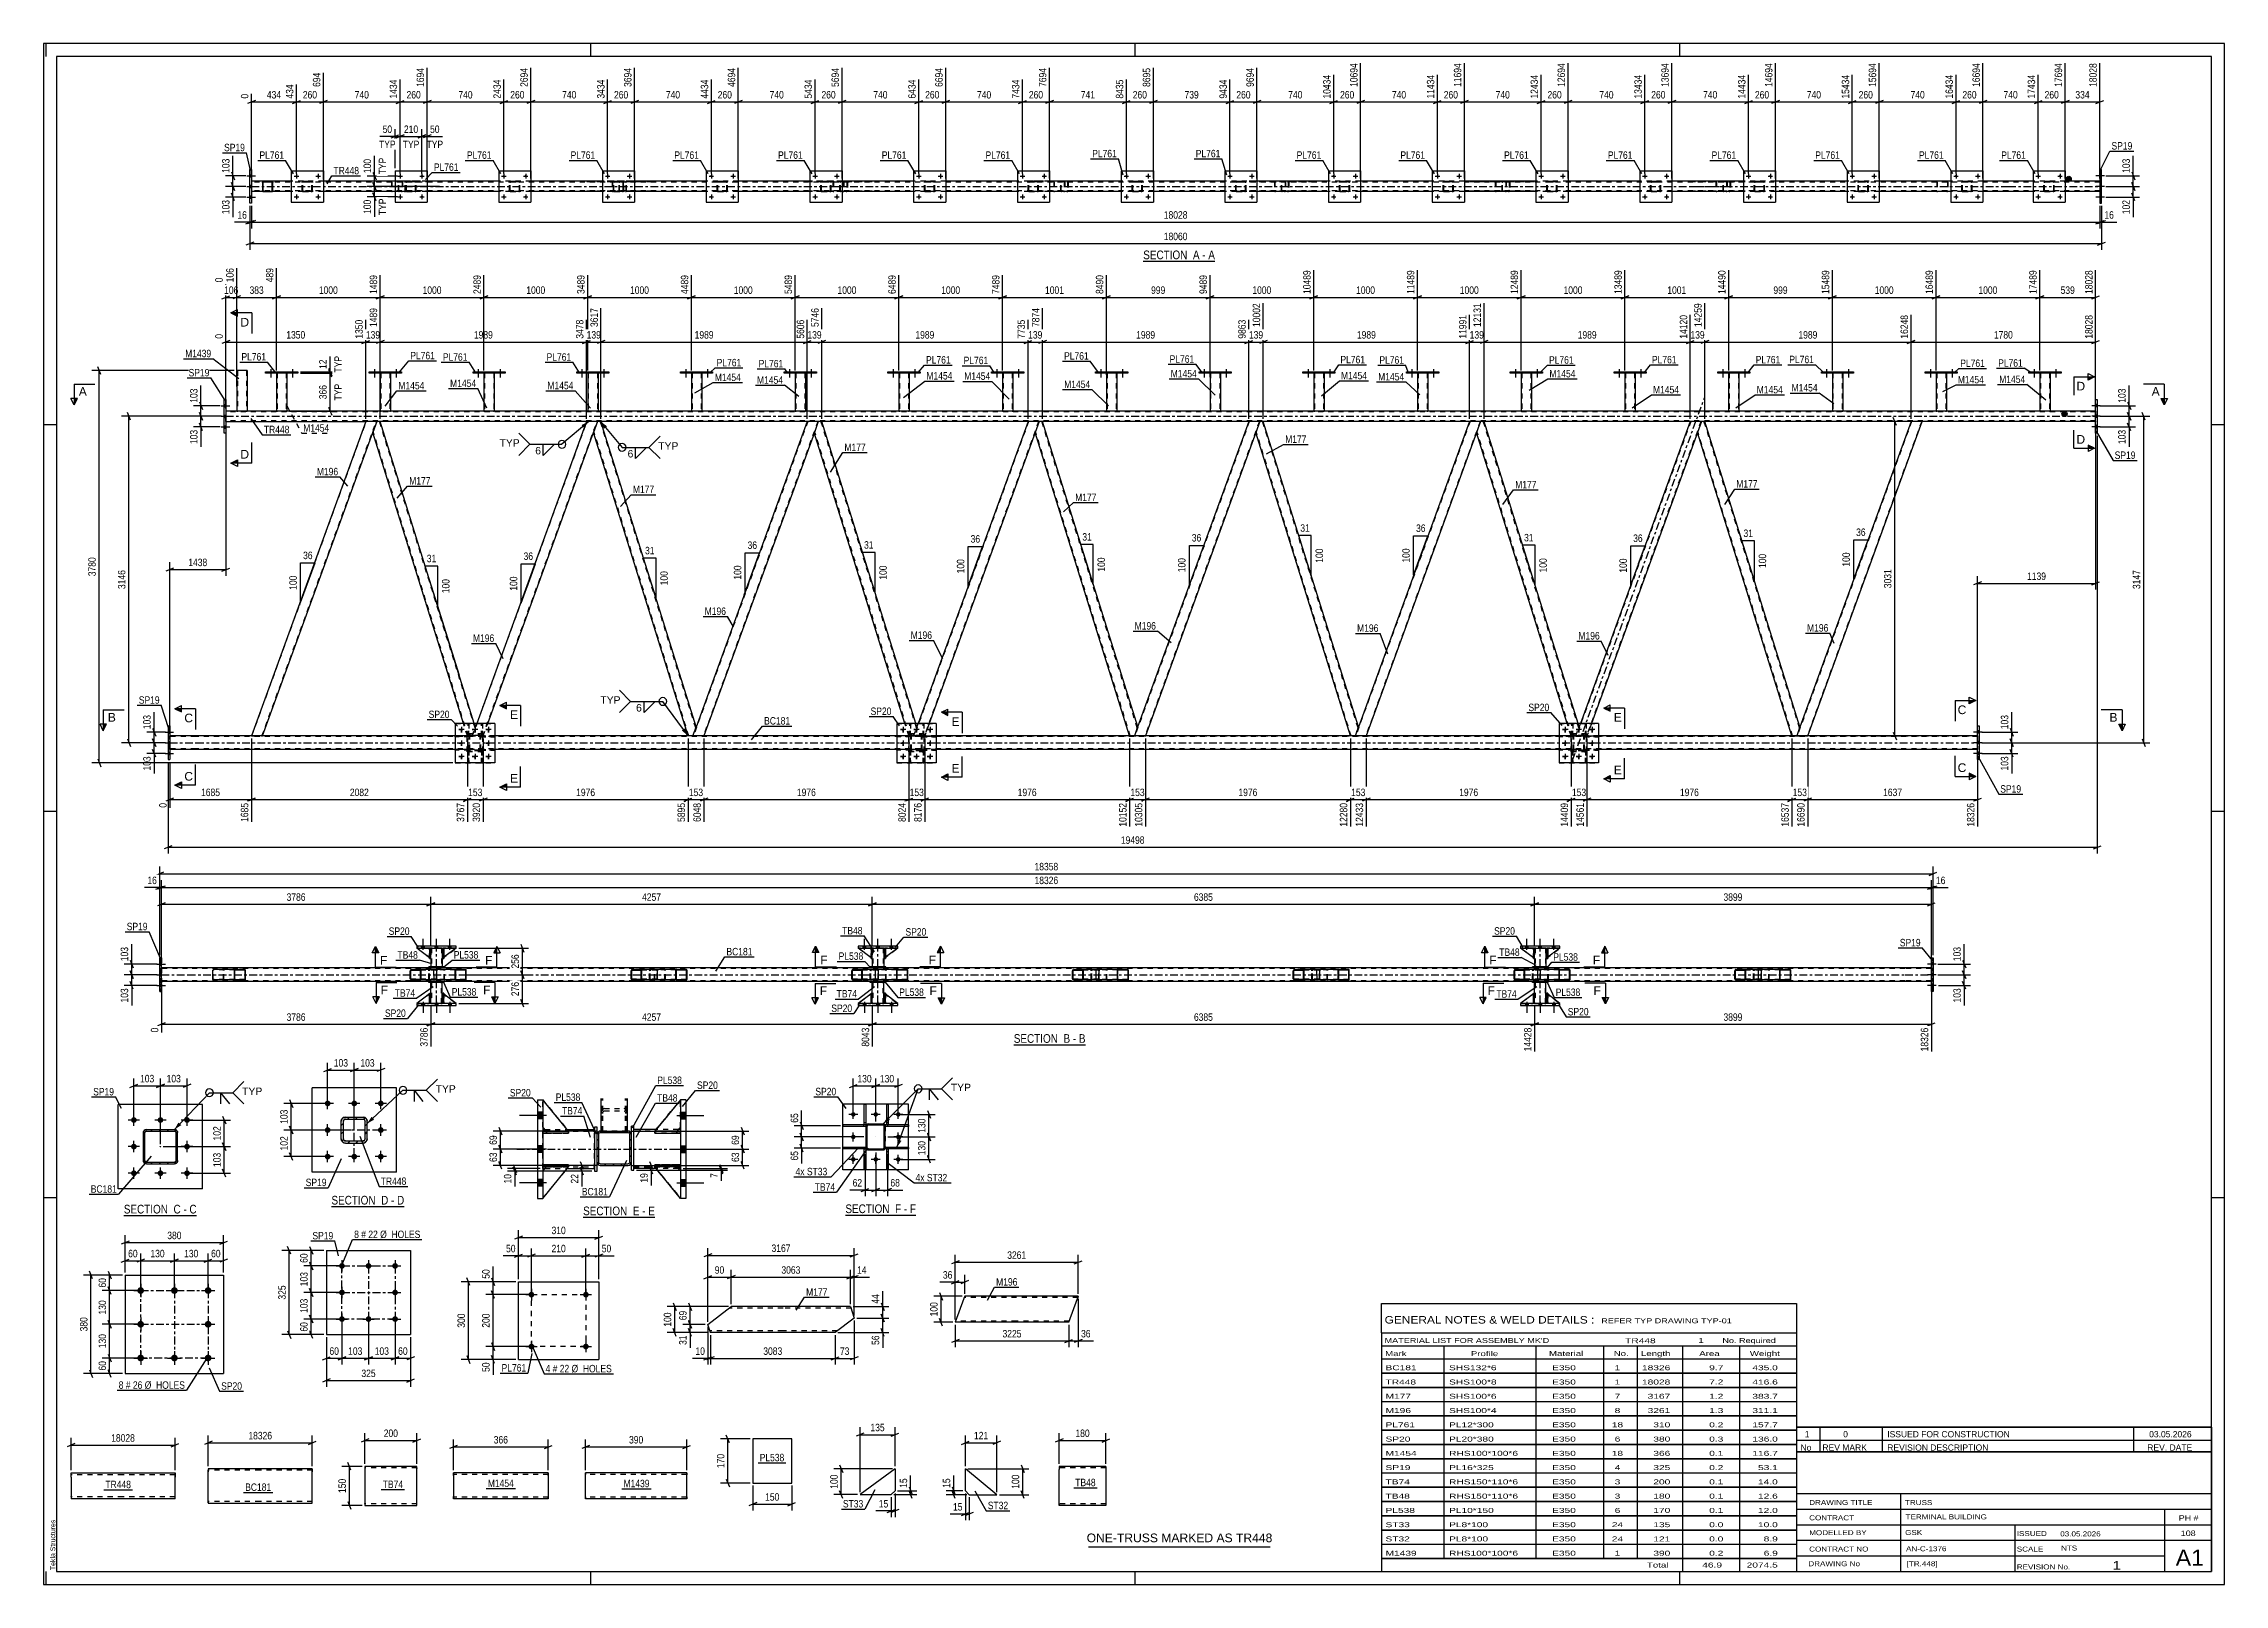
# Model space of a CAD drawing. Header units: millimetres. Extents: x 0 to 841, y 0 to 594.
import ezdxf

# ---------------------------------------------------------------- set-up
doc = ezdxf.new("R2010")
doc.units = ezdxf.units.MM
doc.linetypes.add('DXK_LINE_DOT2', pattern=[3.9198, 1.9599, -1.9599])
doc.linetypes.add('DXK_LINE_DOT3', pattern=[5.9187, 2.979, -0.9799, 0.9799, -0.9799])
doc.styles.add('Arial', font='ARIAL.TTF', dxfattribs={"height": 0.2})
doc.styles.add('Arial Narrow', font='ARIALN.TTF', dxfattribs={"height": 0.2})

# ---------------------------------------------------------------- blocks, each defined once
blk = doc.blocks.new('Unknown-814553314-1133')
at = {"color": 5, "linetype": 'Continuous'}
for p, q in [((841, 594), (0, 594)), ((0, 594), (0, 0)), ((1, 589), (1, 594)), ((836, 589), (5, 589)), ((5, 589), (5, 5)), ((211, 589), (211, 594)), ((421, 589), (421, 594)), ((631, 589), (631, 594)), ((836, 5), (836, 589)), ((841, 0), (841, 594)), ((5, 447), (0, 447)), ((841, 447), (836, 447)), ((5, 298), (0, 298)), ((841, 298), (836, 298)), ((5, 149), (0, 149)), ((841, 149), (836, 149)), ((0, 0), (841, 0)), ((1, 0), (1, 5)), ((5, 5), (836, 5)), ((211, 0), (211, 5)), ((421, 0), (421, 5)), ((631, 0), (631, 5))]:
    blk.add_line(p, q, dxfattribs=at)
at = {"color": 174, "linetype": 'Continuous', "style": 'Arial'}
blk.add_text('Tekla Structures', height=1.9102, rotation=90, dxfattribs=at).set_placement((4.5, 5.5))
blk = doc.blocks.new('Unknown-814553314-21519')
at = {"color": 7, "linetype": 'Continuous'}
for p, q in [((676, 51.05), (676, 5)), ((676, 51.05), (836, 51.05)), ((836, 51), (836, 5)), ((676, 35), (836, 35)), ((716.14, 35), (716.14, 5)), ((676, 29), (836, 29)), ((818, 5.05), (818, 29.05)), ((676, 23), (836, 23)), ((676, 17), (836, 17)), ((760.14, 23), (760.14, 5)), ((676, 11), (818, 11)), ((676, 5), (836, 5))]:
    blk.add_line(p, q, dxfattribs=at)
at = {"color": 7, "style": 'Arial Narrow'}
for s, height, width, p in [('CONTRACT', 1.909, 1.425378, (680.88, 24.71)), ('DRAWING TITLE', 1.9089, 1.425378, (680.88, 30.61)), ('TRUSS', 1.909, 1.425378, (717.81, 30.59)), ('TERMINAL BUILDING', 1.9089, 1.425378, (718.06, 25.07)), ('MODELLED BY', 1.9089, 1.425378, (680.88, 18.98)), ('GSK', 1.909, 1.425378, (717.88, 19.04)), ('ISSUED', 1.909, 1.425378, (760.94, 18.64)), ('03.05.2026', 1.909, 1.425378, (777.69, 18.52)), ('DRAWING No', 1.909, 1.425378, (680.56, 7)), ('CONTRACT NO', 1.9089, 1.425378, (680.88, 12.66)), ('AN-C-1376', 1.909, 1.425378, (718.23, 12.78)), ('[TR.448]', 1.909, 1.425378, (718.46, 6.99)), ('SCALE', 1.909, 1.425378, (760.94, 12.65)), ('1', 3.34, 1.5, (797.91, 5.68)), ('A1', 6.204, 1.25, (822.24, 7.2)), ('REVISION No.', 1.9089, 1.425378, (760.94, 5.77))]:
    blk.add_text(s, height=height, dxfattribs=dict(at, width=width)).set_placement(p)
at = {"color": 7, "linetype": 'Continuous', "style": 'Arial Narrow'}
for s, height, width, p in [('PH #', 2.1, 1.42538, (823.4, 24.55)), ('108', 2.1, 1.42538, (824.19, 18.65)), ('NTS', 1.909, 1.425378, (778, 13.05))]:
    blk.add_text(s, height=height, dxfattribs=dict(at, width=width)).set_placement(p)
blk = doc.blocks.new('Unknown-814553314-21520')
at = {"color": 7, "linetype": 'Continuous'}
for p, q in [((516, 108.25), (676, 108.25)), ((516, 97), (516, 108.25)), ((676, 108.25), (676, 97)), ((516, 97), (676, 97)), ((516, 97), (516, 92)), ((676, 97), (676, 92)), ((516, 92), (676, 92)), ((516, 92), (516, 87)), ((516, 87), (676, 87)), ((516, 86.95), (516, 81.55)), ((516, 86.95), (676, 86.95)), ((540, 92), (540, 87)), ((540, 87), (540, 81.5)), ((575.5, 92), (575.5, 87)), ((575.5, 87), (575.5, 81.5)), ((601.5, 92), (601.5, 87)), ((601.5, 87), (601.5, 81.5)), ((614.5, 92), (614.5, 87)), ((614.5, 87), (614.5, 81.5)), ((632, 92), (632, 87)), ((632, 87), (632, 81.5)), ((654, 92), (654, 87)), ((654, 87), (654, 81.5)), ((676, 92), (676, 87)), ((676, 86.95), (676, 81.55)), ((516, 81.55), (676, 81.55)), ((516, 81.45), (516, 76.05)), ((516, 81.45), (676, 81.45)), ((516, 76.05), (676, 76.05)), ((516, 75.95), (516, 70.55)), ((516, 75.95), (676, 75.95)), ((540, 81.5), (540, 76)), ((540, 76), (540, 70.5)), ((575.5, 81.5), (575.5, 76)), ((575.5, 76), (575.5, 70.5)), ((601.5, 81.5), (601.5, 76)), ((601.5, 76), (601.5, 70.5)), ((614.5, 81.5), (614.5, 76)), ((614.5, 76), (614.5, 70.5)), ((632, 81.5), (632, 76)), ((632, 76), (632, 70.5)), ((654, 81.5), (654, 76)), ((654, 76), (654, 70.5)), ((676, 81.45), (676, 76.05)), ((676, 75.95), (676, 70.55)), ((516, 70.55), (676, 70.55)), ((516, 70.45), (516, 65.05)), ((516, 70.45), (676, 70.45)), ((540, 70.5), (540, 65)), ((575.5, 70.5), (575.5, 65)), ((601.5, 70.5), (601.5, 65)), ((614.5, 70.5), (614.5, 65)), ((632, 70.5), (632, 65)), ((654, 70.5), (654, 65)), ((676, 70.45), (676, 65.05)), ((516, 65.05), (676, 65.05)), ((516, 64.95), (516, 59.55)), ((516, 64.95), (676, 64.95)), ((516, 59.55), (676, 59.55)), ((516, 59.45), (516, 54.05)), ((516, 59.45), (676, 59.45)), ((540, 65), (540, 59.5)), ((540, 59.5), (540, 54)), ((575.5, 65), (575.5, 59.5)), ((575.5, 59.5), (575.5, 54)), ((601.5, 65), (601.5, 59.5)), ((601.5, 59.5), (601.5, 54)), ((614.5, 65), (614.5, 59.5)), ((614.5, 59.5), (614.5, 54)), ((632, 65), (632, 59.5)), ((632, 59.5), (632, 54)), ((654, 65), (654, 59.5)), ((654, 59.5), (654, 54)), ((676, 64.95), (676, 59.55)), ((676, 59.45), (676, 54.05)), ((516, 54.05), (676, 54.05)), ((516, 53.95), (516, 48.55)), ((516, 53.95), (676, 53.95)), ((540, 54), (540, 48.5)), ((575.5, 54), (575.5, 48.5)), ((601.5, 54), (601.5, 48.5)), ((614.5, 54), (614.5, 48.5)), ((632, 54), (632, 48.5)), ((654, 54), (654, 48.5)), ((676, 53.95), (676, 48.55)), ((516, 48.55), (676, 48.55)), ((516, 48.45), (516, 43.05)), ((516, 48.45), (676, 48.45)), ((516, 43.05), (676, 43.05)), ((516, 42.95), (516, 37.55)), ((516, 42.95), (676, 42.95)), ((540, 48.5), (540, 43)), ((540, 43), (540, 37.5)), ((575.5, 48.5), (575.5, 43)), ((575.5, 43), (575.5, 37.5)), ((601.5, 48.5), (601.5, 43)), ((601.5, 43), (601.5, 37.5)), ((614.5, 48.5), (614.5, 43)), ((614.5, 43), (614.5, 37.5)), ((632, 48.5), (632, 43)), ((632, 43), (632, 37.5)), ((654, 48.5), (654, 43)), ((654, 43), (654, 37.5)), ((676, 48.45), (676, 43.05)), ((676, 42.95), (676, 37.55)), ((516, 37.55), (676, 37.55)), ((516, 37.45), (516, 32.05)), ((516, 37.45), (676, 37.45)), ((540, 37.5), (540, 32)), ((575.5, 37.5), (575.5, 32)), ((601.5, 37.5), (601.5, 32)), ((614.5, 37.5), (614.5, 32)), ((632, 37.5), (632, 32)), ((654, 37.5), (654, 32)), ((676, 37.45), (676, 32.05)), ((516, 32.05), (676, 32.05)), ((516, 31.95), (516, 26.55)), ((516, 31.95), (676, 31.95)), ((516, 26.55), (676, 26.55)), ((516, 26.45), (516, 21.05)), ((516, 26.45), (676, 26.45)), ((540, 32), (540, 26.5)), ((540, 26.5), (540, 21)), ((575.5, 32), (575.5, 26.5)), ((575.5, 26.5), (575.5, 21)), ((601.5, 32), (601.5, 26.5)), ((601.5, 26.5), (601.5, 21)), ((614.5, 32), (614.5, 26.5)), ((614.5, 26.5), (614.5, 21)), ((632, 32), (632, 26.5)), ((632, 26.5), (632, 21)), ((654, 32), (654, 26.5)), ((654, 26.5), (654, 21)), ((676, 31.95), (676, 26.55)), ((676, 26.45), (676, 21.05)), ((516, 21.05), (676, 21.05)), ((516, 20.95), (516, 15.55)), ((516, 20.95), (676, 20.95)), ((540, 21), (540, 15.5)), ((575.5, 21), (575.5, 15.5)), ((601.5, 21), (601.5, 15.5)), ((614.5, 21), (614.5, 15.5)), ((632, 21), (632, 15.5)), ((654, 21), (654, 15.5)), ((676, 20.95), (676, 15.55)), ((516, 15.55), (676, 15.55)), ((516, 15.45), (516, 10.05)), ((516, 15.45), (676, 15.45)), ((516, 10.05), (676, 10.05)), ((516, 10), (676, 10)), ((516, 10), (516, 5)), ((540, 15.5), (540, 10)), ((575.5, 15.5), (575.5, 10)), ((601.5, 15.5), (601.5, 10)), ((614.5, 15.5), (614.5, 10)), ((632, 15.5), (632, 10)), ((632, 10), (632, 5)), ((654, 15.5), (654, 10)), ((654, 10), (654, 5)), ((676, 15.45), (676, 10.05)), ((676, 10), (676, 5)), ((516, 5), (676, 5))]:
    blk.add_line(p, q, dxfattribs=at)
at = {"color": 7, "style": 'Arial Narrow'}
for s, height, width, p in [('GENERAL NOTES & WELD DETAILS :', 2.8633, 1.4, (517.15, 100.56)), ('REFER TYP DRAWING TYP-01', 1.9089, 1.6, (600.7, 100.66)), ("MATERIAL LIST FOR ASSEMBLY MK'D", 1.9089, 1.6, (517.15, 93.06)), ('TR448', 1.909, 1.794707, (609.9, 92.97)), ('1', 1.91, 1.794707, (638.08, 93.06)), ('No. Required', 1.9089, 1.6, (647.41, 93.06)), ('Mark', 1.909, 1.7, (517.34, 88)), ('Profile', 1.909, 1.7, (550.41, 88)), ('Material', 1.909, 1.7, (580.54, 88.06)), ('No.', 1.909, 1.7, (605.5, 88.06)), ('Length', 1.909, 1.7, (616, 88.06)), ('Area', 1.909, 1.7, (638.5, 88.06)), ('Weight', 1.909, 1.7, (658, 88.06))]:
    blk.add_text(s, height=height, dxfattribs=dict(at, width=width)).set_placement(p)
at = {"color": 7, "linetype": 'Continuous', "style": 'Arial Narrow'}
for s, height, width, p in [('BC181', 1.909, 1.794707, (517.5, 82.56)), ('SHS132*6', 1.909, 1.794707, (542, 82.56)), ('E350', 1.909, 1.794707, (581.74, 82.56)), ('1', 1.91, 1.794707, (605.86, 82.56)), ('18326', 1.909, 1.794707, (616.4, 82.56)), ('9.7', 1.909, 1.794707, (642.32, 82.56)), ('435.0', 1.909, 1.794707, (658.96, 82.56)), ('TR448', 1.909, 1.794707, (517.5, 77.06)), ('SHS100*8', 1.909, 1.794707, (542, 77.06)), ('E350', 1.909, 1.794707, (581.74, 77.06)), ('1', 1.91, 1.794707, (605.86, 77.06)), ('18028', 1.909, 1.794707, (616.4, 77.06)), ('7.2', 1.909, 1.794707, (642.32, 77.06)), ('416.6', 1.909, 1.794707, (658.96, 77.06)), ('M177', 1.909, 1.794707, (517.5, 71.56)), ('M196', 1.909, 1.794707, (517.5, 66.06)), ('SHS100*6', 1.909, 1.794707, (542, 71.56)), ('SHS100*4', 1.909, 1.794707, (542, 66.06)), ('E350', 1.909, 1.794707, (581.74, 71.56)), ('E350', 1.909, 1.794707, (581.74, 66.06)), ('8', 1.91, 1.794707, (605.86, 66.06)), ('7', 1.91, 1.794707, (605.86, 71.56)), ('3167', 1.909, 1.794707, (618.58, 71.56)), ('3261', 1.909, 1.794707, (618.58, 66.06)), ('1.2', 1.909, 1.794707, (642.32, 71.56)), ('1.3', 1.909, 1.794707, (642.32, 66.06)), ('383.7', 1.909, 1.794707, (658.96, 71.56)), ('311.1', 1.909, 1.794707, (658.96, 66.06)), ('PL761', 1.909, 1.794707, (517.5, 60.56)), ('PL12*300', 1.909, 1.794707, (542, 60.56)), ('E350', 1.909, 1.794707, (581.74, 60.56)), ('18', 1.909, 1.794707, (604.76, 60.56)), ('310', 1.909, 1.794707, (620.77, 60.56)), ('0.2', 1.909, 1.794707, (642.32, 60.56)), ('157.7', 1.909, 1.794707, (658.96, 60.56)), ('SP20', 1.909, 1.794707, (517.5, 55.06)), ('M1454', 1.909, 1.794707, (517.5, 49.56)), ('PL20*380', 1.909, 1.794707, (542, 55.06)), ('RHS100*100*6', 1.9089, 1.794707, (542, 49.56)), ('E350', 1.909, 1.794707, (581.74, 55.06)), ('E350', 1.909, 1.794707, (581.74, 49.56)), ('18', 1.909, 1.794707, (604.76, 49.56)), ('6', 1.91, 1.794707, (605.86, 55.06)), ('380', 1.909, 1.794707, (620.77, 55.06)), ('366', 1.909, 1.794707, (620.77, 49.56)), ('0.3', 1.909, 1.794707, (642.32, 55.06)), ('0.1', 1.909, 1.794707, (642.32, 49.56)), ('136.0', 1.909, 1.794707, (658.96, 55.06)), ('116.7', 1.909, 1.794707, (658.96, 49.56)), ('SP19', 1.909, 1.794707, (517.5, 44.06)), ('PL16*325', 1.909, 1.794707, (542, 44.06)), ('E350', 1.909, 1.794707, (581.74, 44.06)), ('4', 1.91, 1.794707, (605.86, 44.06)), ('325', 1.909, 1.794707, (620.77, 44.06)), ('0.2', 1.909, 1.794707, (642.32, 44.06)), ('53.1', 1.909, 1.794707, (661.14, 44.06)), ('TB74', 1.909, 1.794707, (517.5, 38.56)), ('TB48', 1.909, 1.794707, (517.5, 33.06)), ('RHS150*110*6', 1.9089, 1.794707, (542, 38.56)), ('RHS150*110*6', 1.9089, 1.794707, (542, 33.06)), ('E350', 1.909, 1.794707, (581.74, 38.56)), ('E350', 1.909, 1.794707, (581.74, 33.06)), ('3', 1.91, 1.794707, (605.86, 38.56)), ('3', 1.91, 1.794707, (605.86, 33.06)), ('200', 1.909, 1.794707, (620.77, 38.56)), ('180', 1.909, 1.794707, (620.77, 33.06)), ('0.1', 1.909, 1.794707, (642.32, 38.56)), ('0.1', 1.909, 1.794707, (642.32, 33.06)), ('14.0', 1.909, 1.794707, (661.14, 38.56)), ('12.6', 1.909, 1.794707, (661.14, 33.06)), ('PL538', 1.909, 1.794707, (517.5, 27.56)), ('PL10*150', 1.909, 1.794707, (542, 27.56)), ('E350', 1.909, 1.794707, (581.74, 27.56)), ('6', 1.91, 1.794707, (605.86, 27.56)), ('170', 1.909, 1.794707, (620.77, 27.56)), ('0.1', 1.909, 1.794707, (642.32, 27.56)), ('12.0', 1.909, 1.794707, (661.14, 27.56)), ('ST33', 1.909, 1.794707, (517.5, 22.06)), ('ST32', 1.909, 1.794707, (517.5, 16.56)), ('PL8*100', 1.909, 1.794707, (542, 22.06)), ('PL8*100', 1.909, 1.794707, (542, 16.56)), ('E350', 1.909, 1.794707, (581.74, 22.06)), ('E350', 1.909, 1.794707, (581.74, 16.56)), ('24', 1.909, 1.794707, (604.76, 22.06)), ('24', 1.909, 1.794707, (604.76, 16.56)), ('135', 1.909, 1.794707, (620.77, 22.06)), ('121', 1.909, 1.794707, (620.77, 16.56)), ('0.0', 1.909, 1.794707, (642.32, 22.06)), ('0.0', 1.909, 1.794707, (642.32, 16.56)), ('10.0', 1.909, 1.794707, (661.14, 22.06)), ('8.9', 1.909, 1.794707, (663.33, 16.56)), ('M1439', 1.909, 1.794707, (517.5, 11.06)), ('RHS100*100*6', 1.9089, 1.794707, (542, 11.06)), ('E350', 1.909, 1.794707, (581.74, 11.06)), ('1', 1.91, 1.794707, (605.86, 11.06)), ('Total', 1.909, 1.7, (618.33, 6.5)), ('390', 1.909, 1.794707, (620.77, 11.06)), ('46.9', 1.909, 1.794707, (639.64, 6.5)), ('0.2', 1.909, 1.794707, (642.32, 11.06)), ('2074.5', 1.909, 1.794707, (656.77, 6.5)), ('6.9', 1.909, 1.794707, (663.33, 11.06))]:
    blk.add_text(s, height=height, dxfattribs=dict(at, width=width)).set_placement(p)
blk = doc.blocks.new('Unknown-814553314-21521')
at = {"color": 7, "linetype": 'Continuous'}
blk.add_line((403, 14.5), (473, 14.5), dxfattribs=at)
at = {"color": 7, "style": 'Arial'}
blk.add_text('ONE-TRUSS MARKED AS TR448', height=3.3428, dxfattribs=at).set_placement((402.24, 16.25))
blk = doc.blocks.new('Unknown-814553314-21522')
at = {"color": 7, "linetype": 'Continuous'}
for p, q in [((676, 60.55), (836, 60.55)), ((836, 60.55), (676, 60.55)), ((676, 60.55), (676, 55.55)), ((685, 60.55), (685, 55.55)), ((709, 60.55), (709, 55.55)), ((806, 60.55), (806, 55.55)), ((836, 60.55), (836, 55.55)), ((676, 55.55), (836, 55.55)), ((676, 55.55), (676, 51.05)), ((676, 55.55), (836, 55.55)), ((836, 51.05), (676, 51.05)), ((685, 55.55), (685, 51.05)), ((709, 55.55), (709, 51.05)), ((806, 55.55), (806, 51.05)), ((836, 55.55), (836, 51.05))]:
    blk.add_line(p, q, dxfattribs=at)
at = {"color": 7, "linetype": 'Continuous', "style": 'Arial Narrow'}
for s, height, width, p in [('1', 2.39, 1.196471, (679.16, 56.7)), ('0', 2.39, 1.196471, (694, 56.7)), ('ISSUED FOR CONSTRUCTION', 2.3861, 1.196471, (711, 56.7)), ('03.05.2026', 2.386, 1.196471, (812, 56.7)), ('No', 2.386, 1.2, (677.54, 51.55)), ('REV MARK', 2.386, 1.2, (686, 51.55)), ('REVISION DESCRIPTION', 2.3861, 1.2, (711, 51.55)), ('REV. DATE', 2.386, 1.2, (811.28, 51.55))]:
    blk.add_text(s, height=height, dxfattribs=dict(at, width=width)).set_placement(p)
blk = doc.blocks.new('Unknown-814553314-11 - 2883')
at = {"color": 6, "linetype": 'Continuous'}
blk.add_line((424.07, 510.13), (451.72, 510.13), dxfattribs=at)
at = {"color": 0, "linetype": 'Continuous'}
blk.add_wipeout([(442.18, 510.88), (442.18, 514.38), (424.07, 514.38), (424.07, 510.88)], dxfattribs=at)
blk.add_wipeout([(445.79, 510.88), (445.79, 514.38), (443.23, 514.38), (443.23, 510.88)], dxfattribs=at)
at = {"color": 7, "linetype": 'Continuous', "style": 'Arial Narrow'}
blk.add_text('SECTION ', height=3.34, dxfattribs=at).set_placement((424.07, 510.88))
at = {"color": 0, "linetype": 'Continuous'}
blk.add_wipeout([(448.11, 510.88), (448.11, 514.38), (446.84, 514.38), (446.84, 510.88)], dxfattribs=at)
blk.add_wipeout([(451.72, 510.88), (451.72, 514.38), (449.16, 514.38), (449.16, 510.88)], dxfattribs=at)
at = {"color": 7, "linetype": 'Continuous', "style": 'Arial Narrow'}
for s, p in [('A', (443.23, 510.88)), ('A', (449.16, 510.88)), ('-', (446.84, 510.88))]:
    blk.add_text(s, height=3.34, dxfattribs=at).set_placement(p)
blk = doc.blocks.new('Unknown-814553314-12 - 5672')
at = {"color": 6, "linetype": 'Continuous'}
blk.add_line((374.14, 208.03), (401.79, 208.03), dxfattribs=at)
at = {"color": 0, "linetype": 'Continuous'}
blk.add_wipeout([(392.25, 208.78), (392.25, 212.28), (374.14, 212.28), (374.14, 208.78)], dxfattribs=at)
blk.add_wipeout([(395.86, 208.78), (395.86, 212.28), (393.3, 212.28), (393.3, 208.78)], dxfattribs=at)
at = {"color": 7, "linetype": 'Continuous', "style": 'Arial Narrow'}
blk.add_text('SECTION ', height=3.34, dxfattribs=at).set_placement((374.14, 208.78))
at = {"color": 0, "linetype": 'Continuous'}
blk.add_wipeout([(398.18, 208.78), (398.18, 212.28), (396.91, 212.28), (396.91, 208.78)], dxfattribs=at)
blk.add_wipeout([(401.79, 208.78), (401.79, 212.28), (399.23, 212.28), (399.23, 208.78)], dxfattribs=at)
at = {"color": 7, "linetype": 'Continuous', "style": 'Arial Narrow'}
for s, p in [('B', (393.3, 208.78)), ('-', (396.91, 208.78)), ('B', (399.23, 208.78))]:
    blk.add_text(s, height=3.34, dxfattribs=at).set_placement(p)
blk = doc.blocks.new('Unknown-814553314-13 - 7101')
at = {"color": 6, "linetype": 'Continuous'}
blk.add_line((30.93, 142.24), (59, 142.24), dxfattribs=at)
at = {"color": 0, "linetype": 'Continuous'}
blk.add_wipeout([(49.04, 142.99), (49.04, 146.49), (30.93, 146.49), (30.93, 142.99)], dxfattribs=at)
blk.add_wipeout([(52.86, 142.99), (52.86, 146.49), (50.09, 146.49), (50.09, 142.99)], dxfattribs=at)
at = {"color": 7, "linetype": 'Continuous', "style": 'Arial Narrow'}
blk.add_text('SECTION ', height=3.34, dxfattribs=at).set_placement((30.93, 142.99))
at = {"color": 0, "linetype": 'Continuous'}
blk.add_wipeout([(55.18, 142.99), (55.18, 146.49), (53.91, 146.49), (53.91, 142.99)], dxfattribs=at)
blk.add_wipeout([(59, 142.99), (59, 146.49), (56.23, 146.49), (56.23, 142.99)], dxfattribs=at)
at = {"color": 7, "linetype": 'Continuous', "style": 'Arial Narrow'}
for s, p in [('C', (50.09, 142.99)), ('-', (53.91, 142.99)), ('C', (56.23, 142.99))]:
    blk.add_text(s, height=3.34, dxfattribs=at).set_placement(p)
blk = doc.blocks.new('Unknown-814553314-14 - 1597')
at = {"color": 6, "linetype": 'Continuous'}
blk.add_line((111, 145.69), (139.07, 145.69), dxfattribs=at)
at = {"color": 0, "linetype": 'Continuous'}
blk.add_wipeout([(129.1, 146.44), (129.1, 149.94), (111, 149.94), (111, 146.44)], dxfattribs=at)
blk.add_wipeout([(132.92, 146.44), (132.92, 149.94), (130.15, 149.94), (130.15, 146.44)], dxfattribs=at)
at = {"color": 7, "linetype": 'Continuous', "style": 'Arial Narrow'}
blk.add_text('SECTION ', height=3.34, dxfattribs=at).set_placement((111, 146.44))
at = {"color": 0, "linetype": 'Continuous'}
blk.add_wipeout([(135.25, 146.44), (135.25, 149.94), (133.97, 149.94), (133.97, 146.44)], dxfattribs=at)
blk.add_wipeout([(139.07, 146.44), (139.07, 149.94), (136.3, 149.94), (136.3, 146.44)], dxfattribs=at)
at = {"color": 7, "linetype": 'Continuous', "style": 'Arial Narrow'}
for s, p in [('D', (130.15, 146.44)), ('-', (133.97, 146.44)), ('D', (136.3, 146.44))]:
    blk.add_text(s, height=3.34, dxfattribs=at).set_placement(p)
blk = doc.blocks.new('Unknown-814553314-15 - 1248')
at = {"color": 6, "linetype": 'Continuous'}
blk.add_line((208.06, 141.56), (235.7, 141.56), dxfattribs=at)
at = {"color": 0, "linetype": 'Continuous'}
blk.add_wipeout([(226.17, 142.31), (226.17, 145.81), (208.06, 145.81), (208.06, 142.31)], dxfattribs=at)
blk.add_wipeout([(229.77, 142.31), (229.77, 145.81), (227.22, 145.81), (227.22, 142.31)], dxfattribs=at)
at = {"color": 7, "linetype": 'Continuous', "style": 'Arial Narrow'}
blk.add_text('SECTION ', height=3.34, dxfattribs=at).set_placement((208.06, 142.31))
at = {"color": 0, "linetype": 'Continuous'}
blk.add_wipeout([(232.1, 142.31), (232.1, 145.81), (230.82, 145.81), (230.82, 142.31)], dxfattribs=at)
blk.add_wipeout([(235.7, 142.31), (235.7, 145.81), (233.15, 145.81), (233.15, 142.31)], dxfattribs=at)
at = {"color": 7, "linetype": 'Continuous', "style": 'Arial Narrow'}
for s, p in [('E', (227.22, 142.31)), ('-', (230.82, 142.31)), ('E', (233.15, 142.31))]:
    blk.add_text(s, height=3.34, dxfattribs=at).set_placement(p)
blk = doc.blocks.new('Unknown-814553314-17 - 6213')
at = {"color": 6, "linetype": 'Continuous'}
blk.add_line((309.2, 142.39), (336.41, 142.39), dxfattribs=at)
at = {"color": 0, "linetype": 'Continuous'}
blk.add_wipeout([(327.31, 143.14), (327.31, 146.64), (309.2, 146.64), (309.2, 143.14)], dxfattribs=at)
blk.add_wipeout([(330.7, 143.14), (330.7, 146.64), (328.36, 146.64), (328.36, 143.14)], dxfattribs=at)
at = {"color": 7, "linetype": 'Continuous', "style": 'Arial Narrow'}
blk.add_text('SECTION ', height=3.34, dxfattribs=at).set_placement((309.2, 143.14))
at = {"color": 0, "linetype": 'Continuous'}
blk.add_wipeout([(333.02, 143.14), (333.02, 146.64), (331.75, 146.64), (331.75, 143.14)], dxfattribs=at)
blk.add_wipeout([(336.41, 143.14), (336.41, 146.64), (334.07, 146.64), (334.07, 143.14)], dxfattribs=at)
at = {"color": 7, "linetype": 'Continuous', "style": 'Arial Narrow'}
for s, p in [('F', (328.36, 143.14)), ('-', (331.75, 143.14)), ('F', (334.07, 143.14))]:
    blk.add_text(s, height=3.34, dxfattribs=at).set_placement(p)
blk = doc.blocks.new('Bolt-814553314-2934 - 2883')
at = {"linetype": 'Continuous'}
for points in [[(80.15, 542.6), (80.15, 543.48), (79.51, 543.48), (79.51, 542.6)], [(80.15, 542.6), (80.15, 543.48), (79.51, 543.48), (79.51, 542.6)], [(80.15, 542.6), (80.15, 543.48), (79.51, 543.48), (79.51, 542.6)], [(80.15, 538.5), (80.15, 539.38), (79.51, 539.38), (79.51, 538.5)], [(80.15, 538.5), (80.15, 539.38), (79.51, 539.38), (79.51, 538.5)], [(80.15, 534.4), (80.15, 535.28), (79.51, 535.28), (79.51, 534.4)], [(80.15, 534.4), (80.15, 535.28), (79.51, 535.28), (79.51, 534.4)], [(80.15, 534.4), (80.15, 535.28), (79.51, 535.28), (79.51, 534.4)]]:
    blk.add_hatch(color=1, dxfattribs=at).paths.add_polyline_path(points)
at = {"color": 1, "linetype": 'Continuous'}
for p, q in [((78.35, 543.04), (81.67, 543.04)), ((78.35, 543.04), (81.67, 543.04)), ((78.35, 543.04), (81.67, 543.04)), ((78.35, 538.94), (81.67, 538.94)), ((78.35, 538.94), (81.67, 538.94)), ((79.51, 543.48), (80.15, 543.48)), ((79.51, 543.48), (80.15, 543.48)), ((79.51, 543.48), (80.15, 543.48)), ((79.51, 542.6), (80.15, 542.6)), ((79.51, 542.6), (80.15, 542.6)), ((79.51, 542.6), (80.15, 542.6)), ((79.51, 539.38), (80.15, 539.38)), ((79.51, 539.38), (80.15, 539.38)), ((79.51, 538.5), (80.15, 538.5)), ((79.51, 538.5), (80.15, 538.5)), ((78.35, 534.84), (81.67, 534.84)), ((78.35, 534.84), (81.67, 534.84)), ((78.35, 534.84), (81.67, 534.84)), ((79.51, 535.28), (80.15, 535.28)), ((79.51, 535.28), (80.15, 535.28)), ((79.51, 535.28), (80.15, 535.28)), ((79.51, 534.4), (80.15, 534.4)), ((79.51, 534.4), (80.15, 534.4)), ((79.51, 534.4), (80.15, 534.4))]:
    blk.add_line(p, q, dxfattribs=at)
blk = doc.blocks.new('Bolt-814553314-2958 - 2883')
at = {"linetype": 'Continuous'}
for points in [[(137.95, 534.94, -1), (137.07, 534.94, -1)], [(146.35, 534.94, -1), (145.47, 534.94, -1)]]:
    blk.add_hatch(color=1, dxfattribs=at).paths.add_polyline_path(points)
at = {"color": 1, "linetype": 'Continuous'}
for p, q in [((136.63, 534.94), (138.39, 534.94)), ((137.51, 535.82), (137.51, 534.06)), ((145.03, 534.94), (146.79, 534.94)), ((145.91, 535.82), (145.91, 534.06))]:
    blk.add_line(p, q, dxfattribs=at)
blk = doc.blocks.new('Part-814553314-3006 - 2883')
at = {"color": 2, "linetype": 'Continuous'}
for p, q in [((255.51, 544.94), (255.51, 532.94)), ((255.51, 544.94), (267.91, 544.94)), ((267.91, 544.94), (267.91, 532.94)), ((255.51, 532.94), (267.91, 532.94))]:
    blk.add_line(p, q, dxfattribs=at)
blk = doc.blocks.new('Part-814553314-2933 - 2883')
at = {"linetype": 'Continuous'}
blk.add_hatch(color=2, dxfattribs=at).paths.add_polyline_path([(780.96, 540.94), (780.16, 542.34), (781.76, 542.34)])
at = {"color": 2, "linetype": 'Continuous'}
for p, q in [((95.51, 540.94), (80.15, 540.94)), ((135.51, 540.94), (107.91, 540.94)), ((175.51, 540.94), (147.91, 540.94)), ((215.51, 540.94), (187.91, 540.94)), ((255.51, 540.94), (227.91, 540.94)), ((295.51, 540.94), (267.91, 540.94)), ((335.51, 540.94), (307.91, 540.94)), ((375.51, 540.94), (347.91, 540.94)), ((415.56, 540.94), (387.91, 540.94)), ((455.51, 540.94), (427.96, 540.94)), ((495.51, 540.94), (467.91, 540.94)), ((535.51, 540.94), (507.91, 540.94)), ((575.51, 540.94), (547.91, 540.94)), ((615.51, 540.94), (587.91, 540.94)), ((655.51, 540.94), (627.91, 540.94)), ((695.51, 540.94), (667.91, 540.94)), ((735.51, 540.94), (707.91, 540.94)), ((757.51, 540.94), (747.91, 540.94)), ((767.21, 540.94), (757.61, 540.94)), ((792.96, 540.94), (779.61, 540.94)), ((780.96, 540.94), (780.16, 542.34)), ((780.16, 542.34), (781.76, 542.34)), ((781.76, 542.34), (780.96, 540.94)), ((84.85, 536.94), (80.15, 536.94)), ((95.51, 536.94), (87.9, 536.94)), ((135.51, 536.94), (107.91, 536.94)), ((175.51, 536.94), (147.91, 536.94)), ((215.51, 536.94), (187.91, 536.94)), ((255.51, 536.94), (227.91, 536.94)), ((295.51, 536.94), (267.91, 536.94)), ((335.51, 536.94), (307.91, 536.94)), ((375.51, 536.94), (347.91, 536.94)), ((415.56, 536.94), (387.91, 536.94)), ((455.51, 536.94), (427.96, 536.94)), ((495.51, 536.94), (467.91, 536.94)), ((535.51, 536.94), (507.91, 536.94)), ((575.51, 536.94), (547.91, 536.94)), ((615.51, 536.94), (587.91, 536.94)), ((655.51, 536.94), (627.91, 536.94)), ((695.51, 536.94), (667.91, 536.94)), ((735.51, 536.94), (707.91, 536.94)), ((757.51, 536.94), (747.91, 536.94)), ((767.21, 536.94), (757.61, 536.94)), ((792.96, 536.94), (779.61, 536.94))]:
    blk.add_line(p, q, dxfattribs=at)
at = {"color": 7, "linetype": 'DXK_LINE_DOT2'}
for p, q in [((80.15, 540.94), (80.15, 536.94)), ((757.51, 540.62), (80.15, 540.62)), ((107.91, 540.94), (95.51, 540.94)), ((147.91, 540.94), (135.51, 540.94)), ((187.91, 540.94), (175.51, 540.94)), ((227.91, 540.94), (215.51, 540.94)), ((267.91, 540.94), (255.51, 540.94)), ((307.91, 540.94), (295.51, 540.94)), ((347.91, 540.94), (335.51, 540.94)), ((387.91, 540.94), (375.51, 540.94)), ((427.96, 540.94), (415.56, 540.94)), ((467.91, 540.94), (455.51, 540.94)), ((507.91, 540.94), (495.51, 540.94)), ((547.91, 540.94), (535.51, 540.94)), ((587.91, 540.94), (575.51, 540.94)), ((627.91, 540.94), (615.51, 540.94)), ((667.91, 540.94), (655.51, 540.94)), ((707.91, 540.94), (695.51, 540.94)), ((747.91, 540.94), (735.51, 540.94)), ((792.96, 540.62), (757.61, 540.62)), ((779.61, 540.94), (767.21, 540.94)), ((792.96, 540.94), (792.96, 536.94)), ((757.51, 537.26), (80.15, 537.26)), ((87.9, 536.94), (84.85, 536.94)), ((107.91, 536.94), (95.51, 536.94)), ((147.91, 536.94), (135.51, 536.94)), ((187.91, 536.94), (175.51, 536.94)), ((227.91, 536.94), (215.51, 536.94)), ((267.91, 536.94), (255.51, 536.94)), ((307.91, 536.94), (295.51, 536.94)), ((347.91, 536.94), (335.51, 536.94)), ((387.91, 536.94), (375.51, 536.94)), ((427.96, 536.94), (415.56, 536.94)), ((467.91, 536.94), (455.51, 536.94)), ((507.91, 536.94), (495.51, 536.94)), ((547.91, 536.94), (535.51, 536.94)), ((587.91, 536.94), (575.51, 536.94)), ((627.91, 536.94), (615.51, 536.94)), ((667.91, 536.94), (655.51, 536.94)), ((707.91, 536.94), (695.51, 536.94)), ((747.91, 536.94), (735.51, 536.94)), ((792.96, 537.26), (757.61, 537.26)), ((779.61, 536.94), (767.21, 536.94))]:
    blk.add_line(p, q, dxfattribs=at)
at = {"color": 7, "linetype": 'DXK_LINE_DOT3'}
for p, q in [((80.15, 538.94), (757.51, 538.94)), ((757.61, 538.94), (792.96, 538.94))]:
    blk.add_line(p, q, dxfattribs=at)
at = {"color": 2, "linetype": 'Continuous'}
blk.add_circle((780.96, 541.84), 1, dxfattribs=at)
blk = doc.blocks.new('Part-814553314-3000 - 2883')
at = {"color": 2, "linetype": 'Continuous'}
for p, q in [((215.51, 544.94), (215.51, 532.94)), ((215.51, 544.94), (227.91, 544.94)), ((227.91, 544.94), (227.91, 532.94)), ((215.51, 532.94), (227.91, 532.94))]:
    blk.add_line(p, q, dxfattribs=at)
blk = doc.blocks.new('Part-814553314-3109 - 2883')
at = {"color": 7, "linetype": 'DXK_LINE_DOT2'}
for p, q in [((647.67, 540.65), (647.65, 540.46)), ((647.65, 537.42), (647.65, 540.46)), ((647.73, 540.8), (647.67, 540.65)), ((647.82, 540.91), (647.73, 540.8)), ((647.79, 540.46), (647.8, 540.56)), ((647.79, 537.42), (647.79, 540.46)), ((647.8, 540.56), (647.83, 540.63)), ((647.92, 540.94), (647.82, 540.91)), ((647.83, 540.63), (647.87, 540.69)), ((647.87, 540.69), (647.92, 540.7)), ((660.08, 540.94), (647.92, 540.94)), ((660.08, 540.7), (647.92, 540.7)), ((649.2, 540.94), (649.2, 540.7)), ((650.21, 540.91), (650.02, 540.94)), ((650.02, 540.7), (650.11, 540.69)), ((650.11, 540.69), (650.19, 540.63)), ((650.19, 540.63), (650.25, 540.56)), ((650.25, 540.56), (650.27, 540.46)), ((650.27, 540.46), (650.27, 537.42)), ((650.5, 540.55), (650.48, 540.65)), ((650.52, 540.46), (650.5, 540.55)), ((650.52, 540.46), (650.52, 537.42)), ((647.65, 537.42), (647.67, 537.24)), ((647.67, 537.24), (647.73, 537.08)), ((647.73, 537.08), (647.82, 536.98)), ((647.8, 537.33), (647.79, 537.42)), ((647.83, 537.25), (647.8, 537.33)), ((647.82, 536.98), (647.92, 536.94)), ((647.87, 537.2), (647.83, 537.25)), ((647.92, 537.18), (647.87, 537.2)), ((660.08, 537.18), (647.92, 537.18)), ((660.08, 536.94), (647.92, 536.94)), ((649.2, 536.94), (649.2, 537.18)), ((650.11, 537.2), (650.02, 537.18)), ((650.02, 536.94), (650.21, 536.98)), ((650.19, 537.25), (650.11, 537.2)), ((650.25, 537.33), (650.19, 537.25)), ((650.27, 537.42), (650.25, 537.33)), ((650.48, 537.24), (650.5, 537.34)), ((650.5, 537.34), (650.52, 537.42))]:
    blk.add_line(p, q, dxfattribs=at)
for centre, start, end in [((650.03, 540.45), 23.84941, 68.8059), ((650.03, 537.44), 291.1941, 336.15059)]:
    blk.add_arc(centre, 0.492, start, end, dxfattribs=at)
blk = doc.blocks.new('Bolt-814553314-2936 - 2883')
at = {"linetype": 'Continuous'}
for points in [[(793.6, 542.6), (793.6, 543.48), (792.96, 543.48), (792.96, 542.6)], [(793.6, 542.6), (793.6, 543.48), (792.96, 543.48), (792.96, 542.6)], [(793.6, 542.6), (793.6, 543.48), (792.96, 543.48), (792.96, 542.6)], [(793.6, 538.5), (793.6, 539.38), (792.96, 539.38), (792.96, 538.5)], [(793.6, 538.5), (793.6, 539.38), (792.96, 539.38), (792.96, 538.5)], [(793.6, 534.4), (793.6, 535.28), (792.96, 535.28), (792.96, 534.4)], [(793.6, 534.4), (793.6, 535.28), (792.96, 535.28), (792.96, 534.4)], [(793.6, 534.4), (793.6, 535.28), (792.96, 535.28), (792.96, 534.4)]]:
    blk.add_hatch(color=1, dxfattribs=at).paths.add_polyline_path(points)
at = {"color": 1, "linetype": 'Continuous'}
for p, q in [((794.76, 543.04), (791.44, 543.04)), ((794.76, 543.04), (791.44, 543.04)), ((794.76, 543.04), (791.44, 543.04)), ((794.76, 538.94), (791.44, 538.94)), ((794.76, 538.94), (791.44, 538.94)), ((793.6, 543.48), (792.96, 543.48)), ((793.6, 543.48), (792.96, 543.48)), ((793.6, 543.48), (792.96, 543.48)), ((793.6, 542.6), (792.96, 542.6)), ((793.6, 542.6), (792.96, 542.6)), ((793.6, 542.6), (792.96, 542.6)), ((793.6, 539.38), (792.96, 539.38)), ((793.6, 539.38), (792.96, 539.38)), ((793.6, 538.5), (792.96, 538.5)), ((793.6, 538.5), (792.96, 538.5)), ((794.76, 534.84), (791.44, 534.84)), ((794.76, 534.84), (791.44, 534.84)), ((794.76, 534.84), (791.44, 534.84)), ((793.6, 535.28), (792.96, 535.28)), ((793.6, 535.28), (792.96, 535.28)), ((793.6, 535.28), (792.96, 535.28)), ((793.6, 534.4), (792.96, 534.4)), ((793.6, 534.4), (792.96, 534.4)), ((793.6, 534.4), (792.96, 534.4))]:
    blk.add_line(p, q, dxfattribs=at)
blk = doc.blocks.new('Part-814553314-3019 - 2883')
at = {"color": 7, "linetype": 'DXK_LINE_DOT2'}
for p, q in [((739.71, 540.46), (739.74, 540.65)), ((739.74, 540.65), (739.71, 540.46)), ((739.71, 537.42), (739.71, 540.46)), ((739.95, 540.46), (739.97, 540.56)), ((739.97, 540.56), (739.95, 540.46)), ((739.95, 537.42), (739.95, 540.46)), ((739.97, 540.56), (740.02, 540.63)), ((740.02, 540.63), (739.97, 540.56)), ((740, 540.91), (740.19, 540.94)), ((740.19, 540.94), (740, 540.91)), ((740.02, 540.63), (740.1, 540.69)), ((740.1, 540.69), (740.02, 540.63)), ((740.1, 540.69), (740.19, 540.7)), ((740.19, 540.7), (740.1, 540.69)), ((740.19, 540.94), (743.23, 540.94)), ((740.19, 540.94), (740.19, 540.94)), ((740.19, 540.94), (743.23, 540.94)), ((740.19, 540.7), (743.23, 540.7)), ((740.19, 540.7), (740.19, 540.7)), ((743.23, 540.7), (740.19, 540.7)), ((743.23, 540.94), (743.23, 540.94)), ((743.23, 540.94), (743.41, 540.91)), ((743.41, 540.91), (743.23, 540.94)), ((743.23, 540.7), (743.23, 540.7)), ((743.23, 540.7), (743.32, 540.69)), ((743.32, 540.69), (743.23, 540.7)), ((743.32, 540.69), (743.4, 540.63)), ((743.4, 540.63), (743.32, 540.69)), ((743.4, 540.63), (743.45, 540.56)), ((743.45, 540.56), (743.4, 540.63)), ((743.45, 540.56), (743.47, 540.46)), ((743.47, 540.46), (743.45, 540.56)), ((743.47, 537.42), (743.47, 540.46)), ((743.67, 540.65), (743.71, 540.46)), ((743.71, 540.46), (743.67, 540.65)), ((743.71, 537.42), (743.71, 540.46)), ((739.74, 537.24), (739.71, 537.42)), ((739.71, 537.42), (739.74, 537.24)), ((739.97, 537.33), (739.95, 537.42)), ((739.95, 537.42), (739.97, 537.33)), ((740.02, 537.25), (739.97, 537.33)), ((739.97, 537.33), (740.02, 537.25)), ((740.19, 536.94), (740, 536.98)), ((740, 536.98), (740.19, 536.94)), ((740.1, 537.2), (740.02, 537.25)), ((740.02, 537.25), (740.1, 537.2)), ((740.19, 537.18), (740.1, 537.2)), ((740.1, 537.2), (740.19, 537.18)), ((740.19, 537.18), (743.23, 537.18)), ((740.19, 537.18), (740.19, 537.18)), ((740.19, 537.18), (743.23, 537.18)), ((740.19, 536.94), (743.23, 536.94)), ((740.19, 536.94), (740.19, 536.94)), ((740.19, 536.94), (743.23, 536.94)), ((743.32, 537.2), (743.23, 537.18)), ((743.23, 537.18), (743.32, 537.2)), ((743.23, 537.18), (743.23, 537.18)), ((743.41, 536.98), (743.23, 536.94)), ((743.23, 536.94), (743.41, 536.98)), ((743.23, 536.94), (743.23, 536.94)), ((743.4, 537.25), (743.32, 537.2)), ((743.32, 537.2), (743.4, 537.25)), ((743.45, 537.33), (743.4, 537.25)), ((743.4, 537.25), (743.45, 537.33)), ((743.47, 537.42), (743.45, 537.33)), ((743.45, 537.33), (743.47, 537.42)), ((743.71, 537.42), (743.67, 537.24)), ((743.67, 537.24), (743.71, 537.42))]:
    blk.add_line(p, q, dxfattribs=at)
at = {"color": 7, "linetype": 'DXK_LINE_DOT3'}
blk.add_line((741.71, 538.94), (741.71, 538.94), dxfattribs=at)
at = {"color": 7, "linetype": 'DXK_LINE_DOT2'}
for centre, start, end in [((740.19, 540.46), 112.5, 157.5), ((740.19, 540.46), 112.5, 157.5), ((743.23, 540.46), 22.5, 67.5), ((743.23, 540.46), 22.5, 67.5), ((740.19, 537.42), 202.5, 247.5), ((740.19, 537.42), 202.5, 247.5), ((743.23, 537.42), 292.5, 337.5), ((743.23, 537.42), 292.5, 337.5)]:
    blk.add_arc(centre, 0.48, start, end, dxfattribs=at)
blk = doc.blocks.new('Bolt-814553314-2955 - 2883')
at = {"linetype": 'Continuous'}
for points in [[(97.95, 542.94, -1), (97.07, 542.94, -1)], [(106.35, 542.94, -1), (105.47, 542.94, -1)]]:
    blk.add_hatch(color=1, dxfattribs=at).paths.add_polyline_path(points)
at = {"color": 1, "linetype": 'Continuous'}
for p, q in [((96.63, 542.94), (98.39, 542.94)), ((97.51, 543.82), (97.51, 542.06)), ((105.03, 542.94), (106.79, 542.94)), ((105.91, 543.82), (105.91, 542.06))]:
    blk.add_line(p, q, dxfattribs=at)
blk = doc.blocks.new('Bolt-814553314-2956 - 2883')
at = {"linetype": 'Continuous'}
for points in [[(97.95, 534.94, -1), (97.07, 534.94, -1)], [(106.35, 534.94, -1), (105.47, 534.94, -1)]]:
    blk.add_hatch(color=1, dxfattribs=at).paths.add_polyline_path(points)
at = {"color": 1, "linetype": 'Continuous'}
for p, q in [((96.63, 534.94), (98.39, 534.94)), ((97.51, 535.82), (97.51, 534.06)), ((105.03, 534.94), (106.79, 534.94)), ((105.91, 535.82), (105.91, 534.06))]:
    blk.add_line(p, q, dxfattribs=at)
blk = doc.blocks.new('Bolt-814553314-2957 - 2883')
at = {"linetype": 'Continuous'}
for points in [[(137.95, 542.94, -1), (137.07, 542.94, -1)], [(146.35, 542.94, -1), (145.47, 542.94, -1)]]:
    blk.add_hatch(color=1, dxfattribs=at).paths.add_polyline_path(points)
at = {"color": 1, "linetype": 'Continuous'}
for p, q in [((136.63, 542.94), (138.39, 542.94)), ((137.51, 543.82), (137.51, 542.06)), ((145.03, 542.94), (146.79, 542.94)), ((145.91, 543.82), (145.91, 542.06))]:
    blk.add_line(p, q, dxfattribs=at)
blk = doc.blocks.new('Bolt-814553314-2959 - 2883')
at = {"linetype": 'Continuous'}
for points in [[(217.95, 542.94, -1), (217.07, 542.94, -1)], [(226.35, 542.94, -1), (225.47, 542.94, -1)]]:
    blk.add_hatch(color=1, dxfattribs=at).paths.add_polyline_path(points)
at = {"color": 1, "linetype": 'Continuous'}
for p, q in [((216.63, 542.94), (218.39, 542.94)), ((217.51, 543.82), (217.51, 542.06)), ((225.03, 542.94), (226.79, 542.94)), ((225.91, 543.82), (225.91, 542.06))]:
    blk.add_line(p, q, dxfattribs=at)
blk = doc.blocks.new('Part-814553314-3024 - 2883')
at = {"color": 2, "linetype": 'Continuous'}
for p, q in [((695.51, 544.94), (695.51, 532.94)), ((695.51, 544.94), (707.91, 544.94)), ((707.91, 544.94), (707.91, 532.94)), ((695.51, 532.94), (707.91, 532.94))]:
    blk.add_line(p, q, dxfattribs=at)
blk = doc.blocks.new('Bolt-814553314-2960 - 2883')
at = {"linetype": 'Continuous'}
for points in [[(217.95, 534.94, -1), (217.07, 534.94, -1)], [(226.35, 534.94, -1), (225.47, 534.94, -1)]]:
    blk.add_hatch(color=1, dxfattribs=at).paths.add_polyline_path(points)
at = {"color": 1, "linetype": 'Continuous'}
for p, q in [((216.63, 534.94), (218.39, 534.94)), ((217.51, 535.82), (217.51, 534.06)), ((225.03, 534.94), (226.79, 534.94)), ((225.91, 535.82), (225.91, 534.06))]:
    blk.add_line(p, q, dxfattribs=at)
blk = doc.blocks.new('Part-814553314-3025 - 2883')
at = {"color": 7, "linetype": 'DXK_LINE_DOT2'}
for p, q in [((699.71, 540.46), (699.74, 540.65)), ((699.74, 540.65), (699.71, 540.46)), ((699.71, 537.42), (699.71, 540.46)), ((699.95, 540.46), (699.97, 540.56)), ((699.97, 540.56), (699.95, 540.46)), ((699.95, 537.42), (699.95, 540.46)), ((699.97, 540.56), (700.02, 540.63)), ((700.02, 540.63), (699.97, 540.56)), ((700, 540.91), (700.19, 540.94)), ((700.19, 540.94), (700, 540.91)), ((700.02, 540.63), (700.1, 540.69)), ((700.1, 540.69), (700.02, 540.63)), ((700.1, 540.69), (700.19, 540.7)), ((700.19, 540.7), (700.1, 540.69)), ((700.19, 540.94), (703.23, 540.94)), ((700.19, 540.94), (700.19, 540.94)), ((700.19, 540.94), (703.23, 540.94)), ((700.19, 540.7), (703.23, 540.7)), ((700.19, 540.7), (700.19, 540.7)), ((703.23, 540.7), (700.19, 540.7)), ((703.23, 540.94), (703.23, 540.94)), ((703.23, 540.94), (703.41, 540.91)), ((703.41, 540.91), (703.23, 540.94)), ((703.23, 540.7), (703.23, 540.7)), ((703.23, 540.7), (703.32, 540.69)), ((703.32, 540.69), (703.23, 540.7)), ((703.32, 540.69), (703.4, 540.63)), ((703.4, 540.63), (703.32, 540.69)), ((703.4, 540.63), (703.45, 540.56)), ((703.45, 540.56), (703.4, 540.63)), ((703.45, 540.56), (703.47, 540.46)), ((703.47, 540.46), (703.45, 540.56)), ((703.47, 537.42), (703.47, 540.46)), ((703.67, 540.65), (703.71, 540.46)), ((703.71, 540.46), (703.67, 540.65)), ((703.71, 537.42), (703.71, 540.46)), ((699.74, 537.24), (699.71, 537.42)), ((699.71, 537.42), (699.74, 537.24)), ((699.97, 537.33), (699.95, 537.42)), ((699.95, 537.42), (699.97, 537.33)), ((700.02, 537.25), (699.97, 537.33)), ((699.97, 537.33), (700.02, 537.25)), ((700.19, 536.94), (700, 536.98)), ((700, 536.98), (700.19, 536.94)), ((700.1, 537.2), (700.02, 537.25)), ((700.02, 537.25), (700.1, 537.2)), ((700.19, 537.18), (700.1, 537.2)), ((700.1, 537.2), (700.19, 537.18)), ((700.19, 537.18), (703.23, 537.18)), ((700.19, 537.18), (700.19, 537.18)), ((700.19, 537.18), (703.23, 537.18)), ((700.19, 536.94), (703.23, 536.94)), ((700.19, 536.94), (700.19, 536.94)), ((700.19, 536.94), (703.23, 536.94)), ((703.32, 537.2), (703.23, 537.18)), ((703.23, 537.18), (703.32, 537.2)), ((703.23, 537.18), (703.23, 537.18)), ((703.41, 536.98), (703.23, 536.94)), ((703.23, 536.94), (703.41, 536.98)), ((703.23, 536.94), (703.23, 536.94)), ((703.4, 537.25), (703.32, 537.2)), ((703.32, 537.2), (703.4, 537.25)), ((703.45, 537.33), (703.4, 537.25)), ((703.4, 537.25), (703.45, 537.33)), ((703.47, 537.42), (703.45, 537.33)), ((703.45, 537.33), (703.47, 537.42)), ((703.71, 537.42), (703.67, 537.24)), ((703.67, 537.24), (703.71, 537.42))]:
    blk.add_line(p, q, dxfattribs=at)
at = {"color": 7, "linetype": 'DXK_LINE_DOT3'}
blk.add_line((701.71, 538.94), (701.71, 538.94), dxfattribs=at)
at = {"color": 7, "linetype": 'DXK_LINE_DOT2'}
for centre, start, end in [((700.19, 540.46), 112.5, 157.5), ((700.19, 540.46), 112.5, 157.5), ((703.23, 540.46), 22.5, 67.5), ((703.23, 540.46), 22.5, 67.5), ((700.19, 537.42), 202.5, 247.5), ((700.19, 537.42), 202.5, 247.5), ((703.23, 537.42), 292.5, 337.5), ((703.23, 537.42), 292.5, 337.5)]:
    blk.add_arc(centre, 0.48, start, end, dxfattribs=at)
blk = doc.blocks.new('Bolt-814553314-2961 - 2883')
at = {"linetype": 'Continuous'}
for points in [[(257.95, 542.94, -1), (257.07, 542.94, -1)], [(266.35, 542.94, -1), (265.47, 542.94, -1)]]:
    blk.add_hatch(color=1, dxfattribs=at).paths.add_polyline_path(points)
at = {"color": 1, "linetype": 'Continuous'}
for p, q in [((256.63, 542.94), (258.39, 542.94)), ((257.51, 543.82), (257.51, 542.06)), ((265.03, 542.94), (266.79, 542.94)), ((265.91, 543.82), (265.91, 542.06))]:
    blk.add_line(p, q, dxfattribs=at)
blk = doc.blocks.new('Bolt-814553314-2962 - 2883')
at = {"linetype": 'Continuous'}
for points in [[(257.95, 534.94, -1), (257.07, 534.94, -1)], [(266.35, 534.94, -1), (265.47, 534.94, -1)]]:
    blk.add_hatch(color=1, dxfattribs=at).paths.add_polyline_path(points)
at = {"color": 1, "linetype": 'Continuous'}
for p, q in [((256.63, 534.94), (258.39, 534.94)), ((257.51, 535.82), (257.51, 534.06)), ((265.03, 534.94), (266.79, 534.94)), ((265.91, 535.82), (265.91, 534.06))]:
    blk.add_line(p, q, dxfattribs=at)
blk = doc.blocks.new('Bolt-814553314-2963 - 2883')
at = {"linetype": 'Continuous'}
for points in [[(297.95, 542.94, -1), (297.07, 542.94, -1)], [(306.35, 542.94, -1), (305.47, 542.94, -1)]]:
    blk.add_hatch(color=1, dxfattribs=at).paths.add_polyline_path(points)
at = {"color": 1, "linetype": 'Continuous'}
for p, q in [((296.63, 542.94), (298.39, 542.94)), ((297.51, 543.82), (297.51, 542.06)), ((305.03, 542.94), (306.79, 542.94)), ((305.91, 543.82), (305.91, 542.06))]:
    blk.add_line(p, q, dxfattribs=at)
blk = doc.blocks.new('Bolt-814553314-2964 - 2883')
at = {"linetype": 'Continuous'}
for points in [[(297.95, 534.94, -1), (297.07, 534.94, -1)], [(306.35, 534.94, -1), (305.47, 534.94, -1)]]:
    blk.add_hatch(color=1, dxfattribs=at).paths.add_polyline_path(points)
at = {"color": 1, "linetype": 'Continuous'}
for p, q in [((296.63, 534.94), (298.39, 534.94)), ((297.51, 535.82), (297.51, 534.06)), ((305.03, 534.94), (306.79, 534.94)), ((305.91, 535.82), (305.91, 534.06))]:
    blk.add_line(p, q, dxfattribs=at)
blk = doc.blocks.new('Bolt-814553314-2965 - 2883')
at = {"linetype": 'Continuous'}
for points in [[(737.95, 542.94, -1), (737.07, 542.94, -1)], [(746.35, 542.94, -1), (745.47, 542.94, -1)]]:
    blk.add_hatch(color=1, dxfattribs=at).paths.add_polyline_path(points)
at = {"color": 1, "linetype": 'Continuous'}
for p, q in [((736.63, 542.94), (738.39, 542.94)), ((737.51, 543.82), (737.51, 542.06)), ((745.03, 542.94), (746.79, 542.94)), ((745.91, 543.82), (745.91, 542.06))]:
    blk.add_line(p, q, dxfattribs=at)
blk = doc.blocks.new('Part-814553314-3030 - 2883')
at = {"color": 2, "linetype": 'Continuous'}
for p, q in [((615.51, 544.94), (615.51, 532.94)), ((615.51, 544.94), (627.91, 544.94)), ((627.91, 544.94), (627.91, 532.94)), ((615.51, 532.94), (627.91, 532.94))]:
    blk.add_line(p, q, dxfattribs=at)
blk = doc.blocks.new('Bolt-814553314-2966 - 2883')
at = {"linetype": 'Continuous'}
for points in [[(737.95, 534.94, -1), (737.07, 534.94, -1)], [(746.35, 534.94, -1), (745.47, 534.94, -1)]]:
    blk.add_hatch(color=1, dxfattribs=at).paths.add_polyline_path(points)
at = {"color": 1, "linetype": 'Continuous'}
for p, q in [((736.63, 534.94), (738.39, 534.94)), ((737.51, 535.82), (737.51, 534.06)), ((745.03, 534.94), (746.79, 534.94)), ((745.91, 535.82), (745.91, 534.06))]:
    blk.add_line(p, q, dxfattribs=at)
blk = doc.blocks.new('Part-814553314-3031 - 2883')
at = {"color": 7, "linetype": 'DXK_LINE_DOT2'}
for p, q in [((619.71, 540.46), (619.74, 540.65)), ((619.74, 540.65), (619.71, 540.46)), ((619.71, 537.42), (619.71, 540.46)), ((619.95, 540.46), (619.97, 540.56)), ((619.97, 540.56), (619.95, 540.46)), ((619.95, 537.42), (619.95, 540.46)), ((619.97, 540.56), (620.02, 540.63)), ((620.02, 540.63), (619.97, 540.56)), ((620, 540.91), (620.19, 540.94)), ((620.19, 540.94), (620, 540.91)), ((620.02, 540.63), (620.1, 540.69)), ((620.1, 540.69), (620.02, 540.63)), ((620.1, 540.69), (620.19, 540.7)), ((620.19, 540.7), (620.1, 540.69)), ((620.19, 540.94), (623.23, 540.94)), ((620.19, 540.94), (620.19, 540.94)), ((620.19, 540.94), (623.23, 540.94)), ((620.19, 540.7), (623.23, 540.7)), ((620.19, 540.7), (620.19, 540.7)), ((623.23, 540.7), (620.19, 540.7)), ((623.23, 540.94), (623.23, 540.94)), ((623.23, 540.94), (623.41, 540.91)), ((623.41, 540.91), (623.23, 540.94)), ((623.23, 540.7), (623.23, 540.7)), ((623.23, 540.7), (623.32, 540.69)), ((623.32, 540.69), (623.23, 540.7)), ((623.32, 540.69), (623.4, 540.63)), ((623.4, 540.63), (623.32, 540.69)), ((623.4, 540.63), (623.45, 540.56)), ((623.45, 540.56), (623.4, 540.63)), ((623.45, 540.56), (623.47, 540.46)), ((623.47, 540.46), (623.45, 540.56)), ((623.47, 537.42), (623.47, 540.46)), ((623.67, 540.65), (623.71, 540.46)), ((623.71, 540.46), (623.67, 540.65)), ((623.71, 537.42), (623.71, 540.46)), ((619.74, 537.24), (619.71, 537.42)), ((619.71, 537.42), (619.74, 537.24)), ((619.97, 537.33), (619.95, 537.42)), ((619.95, 537.42), (619.97, 537.33)), ((620.02, 537.25), (619.97, 537.33)), ((619.97, 537.33), (620.02, 537.25)), ((620.19, 536.94), (620, 536.98)), ((620, 536.98), (620.19, 536.94)), ((620.1, 537.2), (620.02, 537.25)), ((620.02, 537.25), (620.1, 537.2)), ((620.19, 537.18), (620.1, 537.2)), ((620.1, 537.2), (620.19, 537.18)), ((620.19, 537.18), (623.23, 537.18)), ((620.19, 537.18), (620.19, 537.18)), ((620.19, 537.18), (623.23, 537.18)), ((620.19, 536.94), (623.23, 536.94)), ((620.19, 536.94), (620.19, 536.94)), ((620.19, 536.94), (623.23, 536.94)), ((623.32, 537.2), (623.23, 537.18)), ((623.23, 537.18), (623.32, 537.2)), ((623.23, 537.18), (623.23, 537.18)), ((623.41, 536.98), (623.23, 536.94)), ((623.23, 536.94), (623.41, 536.98)), ((623.23, 536.94), (623.23, 536.94)), ((623.4, 537.25), (623.32, 537.2)), ((623.32, 537.2), (623.4, 537.25)), ((623.45, 537.33), (623.4, 537.25)), ((623.4, 537.25), (623.45, 537.33)), ((623.47, 537.42), (623.45, 537.33)), ((623.45, 537.33), (623.47, 537.42)), ((623.71, 537.42), (623.67, 537.24)), ((623.67, 537.24), (623.71, 537.42))]:
    blk.add_line(p, q, dxfattribs=at)
at = {"color": 7, "linetype": 'DXK_LINE_DOT3'}
blk.add_line((621.71, 538.94), (621.71, 538.94), dxfattribs=at)
at = {"color": 7, "linetype": 'DXK_LINE_DOT2'}
for centre, start, end in [((620.19, 540.46), 112.5, 157.5), ((620.19, 540.46), 112.5, 157.5), ((623.23, 540.46), 22.5, 67.5), ((623.23, 540.46), 22.5, 67.5), ((620.19, 537.42), 202.5, 247.5), ((620.19, 537.42), 202.5, 247.5), ((623.23, 537.42), 292.5, 337.5), ((623.23, 537.42), 292.5, 337.5)]:
    blk.add_arc(centre, 0.48, start, end, dxfattribs=at)
blk = doc.blocks.new('Bolt-814553314-2967 - 2883')
at = {"linetype": 'Continuous'}
for points in [[(697.95, 542.94, -1), (697.07, 542.94, -1)], [(706.35, 542.94, -1), (705.47, 542.94, -1)]]:
    blk.add_hatch(color=1, dxfattribs=at).paths.add_polyline_path(points)
at = {"color": 1, "linetype": 'Continuous'}
for p, q in [((696.63, 542.94), (698.39, 542.94)), ((697.51, 543.82), (697.51, 542.06)), ((705.03, 542.94), (706.79, 542.94)), ((705.91, 543.82), (705.91, 542.06))]:
    blk.add_line(p, q, dxfattribs=at)
blk = doc.blocks.new('Part-814553314-3141 - 2883')
at = {"color": 7, "linetype": 'DXK_LINE_DOT2'}
for p, q in [((771.41, 540.46), (771.44, 540.65)), ((771.44, 540.65), (771.41, 540.46)), ((771.41, 537.42), (771.41, 540.46)), ((771.65, 540.46), (771.67, 540.56)), ((771.67, 540.56), (771.65, 540.46)), ((771.65, 537.42), (771.65, 540.46)), ((771.67, 540.56), (771.72, 540.63)), ((771.72, 540.63), (771.67, 540.56)), ((771.7, 540.91), (771.89, 540.94)), ((771.89, 540.94), (771.7, 540.91)), ((771.72, 540.63), (771.8, 540.69)), ((771.8, 540.69), (771.72, 540.63)), ((771.8, 540.69), (771.89, 540.7)), ((771.89, 540.7), (771.8, 540.69)), ((771.89, 540.94), (774.93, 540.94)), ((771.89, 540.94), (771.89, 540.94)), ((771.89, 540.94), (774.93, 540.94)), ((771.89, 540.7), (774.93, 540.7)), ((771.89, 540.7), (771.89, 540.7)), ((774.93, 540.7), (771.89, 540.7)), ((774.93, 540.94), (774.93, 540.94)), ((774.93, 540.94), (775.11, 540.91)), ((775.11, 540.91), (774.93, 540.94)), ((774.93, 540.7), (774.93, 540.7)), ((774.93, 540.7), (775.02, 540.69)), ((775.02, 540.69), (774.93, 540.7)), ((775.02, 540.69), (775.1, 540.63)), ((775.1, 540.63), (775.02, 540.69)), ((775.1, 540.63), (775.15, 540.56)), ((775.15, 540.56), (775.1, 540.63)), ((775.15, 540.56), (775.17, 540.46)), ((775.17, 540.46), (775.15, 540.56)), ((775.17, 537.42), (775.17, 540.46)), ((775.37, 540.65), (775.41, 540.46)), ((775.41, 540.46), (775.37, 540.65)), ((775.41, 537.42), (775.41, 540.46)), ((771.44, 537.24), (771.41, 537.42)), ((771.41, 537.42), (771.44, 537.24)), ((771.67, 537.33), (771.65, 537.42)), ((771.65, 537.42), (771.67, 537.33)), ((771.72, 537.25), (771.67, 537.33)), ((771.67, 537.33), (771.72, 537.25)), ((771.89, 536.94), (771.7, 536.98)), ((771.7, 536.98), (771.89, 536.94)), ((771.8, 537.2), (771.72, 537.25)), ((771.72, 537.25), (771.8, 537.2)), ((771.89, 537.18), (771.8, 537.2)), ((771.8, 537.2), (771.89, 537.18)), ((771.89, 537.18), (774.93, 537.18)), ((771.89, 537.18), (771.89, 537.18)), ((771.89, 537.18), (774.93, 537.18)), ((771.89, 536.94), (774.93, 536.94)), ((771.89, 536.94), (771.89, 536.94)), ((771.89, 536.94), (774.93, 536.94)), ((775.02, 537.2), (774.93, 537.18)), ((774.93, 537.18), (775.02, 537.2)), ((774.93, 537.18), (774.93, 537.18)), ((775.11, 536.98), (774.93, 536.94)), ((774.93, 536.94), (775.11, 536.98)), ((774.93, 536.94), (774.93, 536.94)), ((775.1, 537.25), (775.02, 537.2)), ((775.02, 537.2), (775.1, 537.25)), ((775.15, 537.33), (775.1, 537.25)), ((775.1, 537.25), (775.15, 537.33)), ((775.17, 537.42), (775.15, 537.33)), ((775.15, 537.33), (775.17, 537.42)), ((775.41, 537.42), (775.37, 537.24)), ((775.37, 537.24), (775.41, 537.42))]:
    blk.add_line(p, q, dxfattribs=at)
at = {"color": 7, "linetype": 'DXK_LINE_DOT3'}
blk.add_line((773.41, 538.94), (773.41, 538.94), dxfattribs=at)
at = {"color": 7, "linetype": 'DXK_LINE_DOT2'}
for centre, start, end in [((771.89, 540.46), 112.5, 157.5), ((771.89, 540.46), 112.5, 157.5), ((774.93, 540.46), 22.5, 67.5), ((774.93, 540.46), 22.5, 67.5), ((771.89, 537.42), 202.5, 247.5), ((771.89, 537.42), 202.5, 247.5), ((774.93, 537.42), 292.5, 337.5), ((774.93, 537.42), 292.5, 337.5)]:
    blk.add_arc(centre, 0.48, start, end, dxfattribs=at)
blk = doc.blocks.new('Bolt-814553314-2968 - 2883')
at = {"linetype": 'Continuous'}
for points in [[(697.95, 534.94, -1), (697.07, 534.94, -1)], [(706.35, 534.94, -1), (705.47, 534.94, -1)]]:
    blk.add_hatch(color=1, dxfattribs=at).paths.add_polyline_path(points)
at = {"color": 1, "linetype": 'Continuous'}
for p, q in [((696.63, 534.94), (698.39, 534.94)), ((697.51, 535.82), (697.51, 534.06)), ((705.03, 534.94), (706.79, 534.94)), ((705.91, 535.82), (705.91, 534.06))]:
    blk.add_line(p, q, dxfattribs=at)
blk = doc.blocks.new('Bolt-814553314-2969 - 2883')
at = {"linetype": 'Continuous'}
for points in [[(617.95, 542.94, -1), (617.07, 542.94, -1)], [(626.35, 542.94, -1), (625.47, 542.94, -1)]]:
    blk.add_hatch(color=1, dxfattribs=at).paths.add_polyline_path(points)
at = {"color": 1, "linetype": 'Continuous'}
for p, q in [((616.63, 542.94), (618.39, 542.94)), ((617.51, 543.82), (617.51, 542.06)), ((625.03, 542.94), (626.79, 542.94)), ((625.91, 543.82), (625.91, 542.06))]:
    blk.add_line(p, q, dxfattribs=at)
blk = doc.blocks.new('Bolt-814553314-2970 - 2883')
at = {"linetype": 'Continuous'}
for points in [[(617.95, 534.94, -1), (617.07, 534.94, -1)], [(626.35, 534.94, -1), (625.47, 534.94, -1)]]:
    blk.add_hatch(color=1, dxfattribs=at).paths.add_polyline_path(points)
at = {"color": 1, "linetype": 'Continuous'}
for p, q in [((616.63, 534.94), (618.39, 534.94)), ((617.51, 535.82), (617.51, 534.06)), ((625.03, 534.94), (626.79, 534.94)), ((625.91, 535.82), (625.91, 534.06))]:
    blk.add_line(p, q, dxfattribs=at)
blk = doc.blocks.new('Bolt-814553314-2971 - 2883')
at = {"linetype": 'Continuous'}
for points in [[(577.95, 542.94, -1), (577.07, 542.94, -1)], [(586.35, 542.94, -1), (585.47, 542.94, -1)]]:
    blk.add_hatch(color=1, dxfattribs=at).paths.add_polyline_path(points)
at = {"color": 1, "linetype": 'Continuous'}
for p, q in [((576.63, 542.94), (578.39, 542.94)), ((577.51, 543.82), (577.51, 542.06)), ((585.03, 542.94), (586.79, 542.94)), ((585.91, 543.82), (585.91, 542.06))]:
    blk.add_line(p, q, dxfattribs=at)
blk = doc.blocks.new('Part-814553314-3036 - 2883')
at = {"color": 2, "linetype": 'Continuous'}
for p, q in [((575.51, 544.94), (575.51, 532.94)), ((575.51, 544.94), (587.91, 544.94)), ((587.91, 544.94), (587.91, 532.94)), ((575.51, 532.94), (587.91, 532.94))]:
    blk.add_line(p, q, dxfattribs=at)
blk = doc.blocks.new('Bolt-814553314-2972 - 2883')
at = {"linetype": 'Continuous'}
for points in [[(577.95, 534.94, -1), (577.07, 534.94, -1)], [(586.35, 534.94, -1), (585.47, 534.94, -1)]]:
    blk.add_hatch(color=1, dxfattribs=at).paths.add_polyline_path(points)
at = {"color": 1, "linetype": 'Continuous'}
for p, q in [((576.63, 534.94), (578.39, 534.94)), ((577.51, 535.82), (577.51, 534.06)), ((585.03, 534.94), (586.79, 534.94)), ((585.91, 535.82), (585.91, 534.06))]:
    blk.add_line(p, q, dxfattribs=at)
blk = doc.blocks.new('Part-814553314-3037 - 2883')
at = {"color": 7, "linetype": 'DXK_LINE_DOT2'}
for p, q in [((579.71, 540.46), (579.74, 540.65)), ((579.74, 540.65), (579.71, 540.46)), ((579.71, 537.42), (579.71, 540.46)), ((579.95, 540.46), (579.96, 540.56)), ((579.96, 540.56), (579.95, 540.46)), ((579.95, 537.42), (579.95, 540.46)), ((579.96, 540.56), (580.02, 540.63)), ((580.02, 540.63), (579.96, 540.56)), ((580, 540.91), (580.19, 540.94)), ((580.19, 540.94), (580, 540.91)), ((580.02, 540.63), (580.09, 540.69)), ((580.09, 540.69), (580.02, 540.63)), ((580.09, 540.69), (580.19, 540.7)), ((580.19, 540.7), (580.09, 540.69)), ((580.19, 540.94), (583.23, 540.94)), ((580.19, 540.94), (580.19, 540.94)), ((580.19, 540.94), (583.23, 540.94)), ((580.19, 540.7), (583.23, 540.7)), ((580.19, 540.7), (580.19, 540.7)), ((583.23, 540.7), (580.19, 540.7)), ((583.23, 540.94), (583.23, 540.94)), ((583.23, 540.94), (583.41, 540.91)), ((583.41, 540.91), (583.23, 540.94)), ((583.23, 540.7), (583.23, 540.7)), ((583.23, 540.7), (583.32, 540.69)), ((583.32, 540.69), (583.23, 540.7)), ((583.32, 540.69), (583.4, 540.63)), ((583.4, 540.63), (583.32, 540.69)), ((583.4, 540.63), (583.45, 540.56)), ((583.45, 540.56), (583.4, 540.63)), ((583.45, 540.56), (583.47, 540.46)), ((583.47, 540.46), (583.45, 540.56)), ((583.47, 537.42), (583.47, 540.46)), ((583.67, 540.65), (583.71, 540.46)), ((583.71, 540.46), (583.67, 540.65)), ((583.71, 537.42), (583.71, 540.46)), ((579.74, 537.24), (579.71, 537.42)), ((579.71, 537.42), (579.74, 537.24)), ((579.96, 537.33), (579.95, 537.42)), ((579.95, 537.42), (579.96, 537.33)), ((580.02, 537.25), (579.96, 537.33)), ((579.96, 537.33), (580.02, 537.25)), ((580.19, 536.94), (580, 536.98)), ((580, 536.98), (580.19, 536.94)), ((580.09, 537.2), (580.02, 537.25)), ((580.02, 537.25), (580.09, 537.2)), ((580.19, 537.18), (580.09, 537.2)), ((580.09, 537.2), (580.19, 537.18)), ((580.19, 537.18), (583.23, 537.18)), ((580.19, 537.18), (580.19, 537.18)), ((580.19, 537.18), (583.23, 537.18)), ((580.19, 536.94), (583.23, 536.94)), ((580.19, 536.94), (580.19, 536.94)), ((580.19, 536.94), (583.23, 536.94)), ((583.32, 537.2), (583.23, 537.18)), ((583.23, 537.18), (583.32, 537.2)), ((583.23, 537.18), (583.23, 537.18)), ((583.41, 536.98), (583.23, 536.94)), ((583.23, 536.94), (583.41, 536.98)), ((583.23, 536.94), (583.23, 536.94)), ((583.4, 537.25), (583.32, 537.2)), ((583.32, 537.2), (583.4, 537.25)), ((583.45, 537.33), (583.4, 537.25)), ((583.4, 537.25), (583.45, 537.33)), ((583.47, 537.42), (583.45, 537.33)), ((583.45, 537.33), (583.47, 537.42)), ((583.71, 537.42), (583.67, 537.24)), ((583.67, 537.24), (583.71, 537.42))]:
    blk.add_line(p, q, dxfattribs=at)
at = {"color": 7, "linetype": 'DXK_LINE_DOT3'}
blk.add_line((581.71, 538.94), (581.71, 538.94), dxfattribs=at)
at = {"color": 7, "linetype": 'DXK_LINE_DOT2'}
for centre, start, end in [((580.19, 540.46), 112.5, 157.5), ((580.19, 540.46), 112.5, 157.5), ((583.23, 540.46), 22.5, 67.5), ((583.23, 540.46), 22.5, 67.5), ((580.19, 537.42), 202.5, 247.5), ((580.19, 537.42), 202.5, 247.5), ((583.23, 537.42), 292.5, 337.5), ((583.23, 537.42), 292.5, 337.5)]:
    blk.add_arc(centre, 0.48, start, end, dxfattribs=at)
blk = doc.blocks.new('Bolt-814553314-2973 - 2883')
at = {"linetype": 'Continuous'}
for points in [[(537.95, 542.94, -1), (537.07, 542.94, -1)], [(546.35, 542.94, -1), (545.47, 542.94, -1)]]:
    blk.add_hatch(color=1, dxfattribs=at).paths.add_polyline_path(points)
at = {"color": 1, "linetype": 'Continuous'}
for p, q in [((536.63, 542.94), (538.39, 542.94)), ((537.51, 543.82), (537.51, 542.06)), ((545.03, 542.94), (546.79, 542.94)), ((545.91, 543.82), (545.91, 542.06))]:
    blk.add_line(p, q, dxfattribs=at)
blk = doc.blocks.new('Bolt-814553314-2974 - 2883')
at = {"linetype": 'Continuous'}
for points in [[(537.95, 534.94, -1), (537.07, 534.94, -1)], [(546.35, 534.94, -1), (545.47, 534.94, -1)]]:
    blk.add_hatch(color=1, dxfattribs=at).paths.add_polyline_path(points)
at = {"color": 1, "linetype": 'Continuous'}
for p, q in [((536.63, 534.94), (538.39, 534.94)), ((537.51, 535.82), (537.51, 534.06)), ((545.03, 534.94), (546.79, 534.94)), ((545.91, 535.82), (545.91, 534.06))]:
    blk.add_line(p, q, dxfattribs=at)
blk = doc.blocks.new('Bolt-814553314-2975 - 2883')
at = {"linetype": 'Continuous'}
for points in [[(497.95, 542.94, -1), (497.07, 542.94, -1)], [(506.35, 542.94, -1), (505.47, 542.94, -1)]]:
    blk.add_hatch(color=1, dxfattribs=at).paths.add_polyline_path(points)
at = {"color": 1, "linetype": 'Continuous'}
for p, q in [((496.63, 542.94), (498.39, 542.94)), ((497.51, 543.82), (497.51, 542.06)), ((505.03, 542.94), (506.79, 542.94)), ((505.91, 543.82), (505.91, 542.06))]:
    blk.add_line(p, q, dxfattribs=at)
blk = doc.blocks.new('Part-814553314-3085 - 2883')
at = {"color": 7, "linetype": 'DXK_LINE_DOT2'}
for p, q in [((307.14, 540.65), (307.12, 540.46)), ((307.12, 537.42), (307.12, 540.46)), ((307.2, 540.8), (307.14, 540.65)), ((307.28, 540.91), (307.2, 540.8)), ((307.25, 540.46), (307.26, 540.56)), ((307.25, 537.42), (307.25, 540.46)), ((307.26, 540.56), (307.29, 540.63)), ((307.39, 540.94), (307.28, 540.91)), ((307.29, 540.63), (307.34, 540.69)), ((307.34, 540.69), (307.39, 540.7)), ((319.54, 540.94), (307.39, 540.94)), ((319.54, 540.7), (307.39, 540.7)), ((308.66, 540.94), (308.66, 540.7)), ((309.67, 540.91), (309.48, 540.94)), ((309.48, 540.7), (309.57, 540.69)), ((309.57, 540.69), (309.66, 540.63)), ((309.66, 540.63), (309.71, 540.56)), ((309.71, 540.56), (309.73, 540.46)), ((309.73, 540.46), (309.73, 537.42)), ((309.96, 540.55), (309.94, 540.65)), ((309.98, 540.46), (309.96, 540.55)), ((309.98, 540.46), (309.98, 537.42)), ((307.12, 537.42), (307.14, 537.24)), ((307.14, 537.24), (307.2, 537.08)), ((307.2, 537.08), (307.28, 536.98)), ((307.26, 537.33), (307.25, 537.42)), ((307.29, 537.25), (307.26, 537.33)), ((307.28, 536.98), (307.39, 536.94)), ((307.34, 537.2), (307.29, 537.25)), ((307.39, 537.18), (307.34, 537.2)), ((319.54, 537.18), (307.39, 537.18)), ((319.54, 536.94), (307.39, 536.94)), ((308.66, 536.94), (308.66, 537.18)), ((309.57, 537.2), (309.48, 537.18)), ((309.48, 536.94), (309.67, 536.98)), ((309.66, 537.25), (309.57, 537.2)), ((309.71, 537.33), (309.66, 537.25)), ((309.73, 537.42), (309.71, 537.33)), ((309.94, 537.24), (309.96, 537.34)), ((309.96, 537.34), (309.98, 537.42))]:
    blk.add_line(p, q, dxfattribs=at)
for centre, start, end in [((309.49, 540.45), 23.84941, 68.8059), ((309.49, 537.44), 291.1941, 336.15059)]:
    blk.add_arc(centre, 0.492, start, end, dxfattribs=at)
blk = doc.blocks.new('Bolt-814553314-2976 - 2883')
at = {"linetype": 'Continuous'}
for points in [[(497.95, 534.94, -1), (497.07, 534.94, -1)], [(506.35, 534.94, -1), (505.47, 534.94, -1)]]:
    blk.add_hatch(color=1, dxfattribs=at).paths.add_polyline_path(points)
at = {"color": 1, "linetype": 'Continuous'}
for p, q in [((496.63, 534.94), (498.39, 534.94)), ((497.51, 535.82), (497.51, 534.06)), ((505.03, 534.94), (506.79, 534.94)), ((505.91, 535.82), (505.91, 534.06))]:
    blk.add_line(p, q, dxfattribs=at)
blk = doc.blocks.new('Bolt-814553314-2977 - 2883')
at = {"linetype": 'Continuous'}
for points in [[(457.95, 542.94, -1), (457.07, 542.94, -1)], [(466.35, 542.94, -1), (465.47, 542.94, -1)]]:
    blk.add_hatch(color=1, dxfattribs=at).paths.add_polyline_path(points)
at = {"color": 1, "linetype": 'Continuous'}
for p, q in [((456.63, 542.94), (458.39, 542.94)), ((457.51, 543.82), (457.51, 542.06)), ((465.03, 542.94), (466.79, 542.94)), ((465.91, 543.82), (465.91, 542.06))]:
    blk.add_line(p, q, dxfattribs=at)
blk = doc.blocks.new('Part-814553314-3042 - 2883')
at = {"color": 2, "linetype": 'Continuous'}
for p, q in [((535.51, 544.94), (535.51, 532.94)), ((535.51, 544.94), (547.91, 544.94)), ((547.91, 544.94), (547.91, 532.94)), ((535.51, 532.94), (547.91, 532.94))]:
    blk.add_line(p, q, dxfattribs=at)
blk = doc.blocks.new('Bolt-814553314-3123 - 2883')
at = {"linetype": 'Continuous'}
for points in [[(177.95, 534.94, -1), (177.07, 534.94, -1)], [(186.35, 534.94, -1), (185.47, 534.94, -1)]]:
    blk.add_hatch(color=1, dxfattribs=at).paths.add_polyline_path(points)
at = {"color": 1, "linetype": 'Continuous'}
for p, q in [((176.63, 534.94), (178.39, 534.94)), ((177.51, 535.82), (177.51, 534.06)), ((185.03, 534.94), (186.79, 534.94)), ((185.91, 535.82), (185.91, 534.06))]:
    blk.add_line(p, q, dxfattribs=at)
blk = doc.blocks.new('Bolt-814553314-2978 - 2883')
at = {"linetype": 'Continuous'}
for points in [[(457.95, 534.94, -1), (457.07, 534.94, -1)], [(466.35, 534.94, -1), (465.47, 534.94, -1)]]:
    blk.add_hatch(color=1, dxfattribs=at).paths.add_polyline_path(points)
at = {"color": 1, "linetype": 'Continuous'}
for p, q in [((456.63, 534.94), (458.39, 534.94)), ((457.51, 535.82), (457.51, 534.06)), ((465.03, 534.94), (466.79, 534.94)), ((465.91, 535.82), (465.91, 534.06))]:
    blk.add_line(p, q, dxfattribs=at)
blk = doc.blocks.new('Bolt-814553314-2979 - 2883')
at = {"linetype": 'Continuous'}
for points in [[(377.95, 542.94, -1), (377.07, 542.94, -1)], [(386.35, 542.94, -1), (385.47, 542.94, -1)]]:
    blk.add_hatch(color=1, dxfattribs=at).paths.add_polyline_path(points)
at = {"color": 1, "linetype": 'Continuous'}
for p, q in [((376.63, 542.94), (378.39, 542.94)), ((377.51, 543.82), (377.51, 542.06)), ((385.03, 542.94), (386.79, 542.94)), ((385.91, 543.82), (385.91, 542.06))]:
    blk.add_line(p, q, dxfattribs=at)
blk = doc.blocks.new('Bolt-814553314-2980 - 2883')
at = {"linetype": 'Continuous'}
for points in [[(377.95, 534.94, -1), (377.07, 534.94, -1)], [(386.35, 534.94, -1), (385.47, 534.94, -1)]]:
    blk.add_hatch(color=1, dxfattribs=at).paths.add_polyline_path(points)
at = {"color": 1, "linetype": 'Continuous'}
for p, q in [((376.63, 534.94), (378.39, 534.94)), ((377.51, 535.82), (377.51, 534.06)), ((385.03, 534.94), (386.79, 534.94)), ((385.91, 535.82), (385.91, 534.06))]:
    blk.add_line(p, q, dxfattribs=at)
blk = doc.blocks.new('Bolt-814553314-2981 - 2883')
at = {"linetype": 'Continuous'}
for points in [[(337.95, 542.94, -1), (337.07, 542.94, -1)], [(346.35, 542.94, -1), (345.47, 542.94, -1)]]:
    blk.add_hatch(color=1, dxfattribs=at).paths.add_polyline_path(points)
at = {"color": 1, "linetype": 'Continuous'}
for p, q in [((336.63, 542.94), (338.39, 542.94)), ((337.51, 543.82), (337.51, 542.06)), ((345.03, 542.94), (346.79, 542.94)), ((345.91, 543.82), (345.91, 542.06))]:
    blk.add_line(p, q, dxfattribs=at)
blk = doc.blocks.new('Bolt-814553314-2982 - 2883')
at = {"linetype": 'Continuous'}
for points in [[(337.95, 534.94, -1), (337.07, 534.94, -1)], [(346.35, 534.94, -1), (345.47, 534.94, -1)]]:
    blk.add_hatch(color=1, dxfattribs=at).paths.add_polyline_path(points)
at = {"color": 1, "linetype": 'Continuous'}
for p, q in [((336.63, 534.94), (338.39, 534.94)), ((337.51, 535.82), (337.51, 534.06)), ((345.03, 534.94), (346.79, 534.94)), ((345.91, 535.82), (345.91, 534.06))]:
    blk.add_line(p, q, dxfattribs=at)
blk = doc.blocks.new('Part-814553314-2983 - 2883')
at = {"color": 2, "linetype": 'Continuous'}
for p, q in [((84.41, 540.65), (84.38, 540.46)), ((84.38, 540.46), (84.38, 537.42)), ((84.62, 540.46), (84.63, 540.56)), ((84.62, 537.42), (84.62, 540.46)), ((84.63, 540.56), (84.69, 540.63)), ((84.67, 540.91), (84.86, 540.94)), ((84.86, 540.94), (84.67, 540.91)), ((84.69, 540.63), (84.76, 540.69)), ((84.76, 540.69), (84.86, 540.7)), ((84.86, 540.94), (87.9, 540.94)), ((84.86, 540.94), (84.86, 540.94)), ((84.86, 540.94), (87.9, 540.94)), ((84.86, 540.7), (87.9, 540.7)), ((87.9, 540.94), (87.9, 540.94)), ((87.9, 540.94), (88.08, 540.91)), ((88.08, 540.91), (87.9, 540.94)), ((87.9, 540.7), (87.99, 540.69)), ((87.99, 540.69), (88.07, 540.63)), ((88.07, 540.63), (88.12, 540.56)), ((88.12, 540.56), (88.14, 540.46)), ((88.14, 537.42), (88.14, 540.46)), ((88.38, 540.46), (88.34, 540.65)), ((88.38, 537.42), (88.38, 540.46)), ((84.38, 537.42), (84.41, 537.24)), ((84.63, 537.33), (84.62, 537.42)), ((84.69, 537.25), (84.63, 537.33)), ((84.63, 537.33), (84.69, 537.25)), ((84.67, 536.98), (84.86, 536.94)), ((84.76, 537.2), (84.69, 537.25)), ((84.69, 537.25), (84.76, 537.2)), ((84.86, 537.18), (84.76, 537.2)), ((84.76, 537.2), (84.86, 537.18)), ((84.86, 537.18), (87.9, 537.18)), ((84.86, 537.18), (84.86, 537.18)), ((84.86, 537.18), (87.9, 537.18)), ((84.86, 536.94), (87.9, 536.94)), ((87.99, 537.2), (87.9, 537.18)), ((87.9, 537.18), (87.99, 537.2)), ((87.9, 537.18), (87.9, 537.18)), ((87.9, 536.94), (88.08, 536.98)), ((88.07, 537.25), (87.99, 537.2)), ((87.99, 537.2), (88.07, 537.25)), ((88.12, 537.33), (88.07, 537.25)), ((88.07, 537.25), (88.12, 537.33)), ((88.14, 537.42), (88.12, 537.33)), ((88.34, 537.24), (88.38, 537.42))]:
    blk.add_line(p, q, dxfattribs=at)
at = {"color": 7, "linetype": 'DXK_LINE_DOT2'}
for p, q in [((84.38, 540.46), (84.41, 540.65)), ((84.38, 540.46), (84.38, 540.46)), ((84.38, 540.46), (84.38, 540.46)), ((84.63, 540.56), (84.62, 540.46)), ((84.62, 540.46), (84.62, 540.46)), ((84.62, 540.46), (84.62, 540.46)), ((84.69, 540.63), (84.63, 540.56)), ((84.76, 540.69), (84.69, 540.63)), ((84.86, 540.7), (84.76, 540.69)), ((84.86, 540.7), (84.86, 540.7)), ((87.9, 540.7), (84.86, 540.7)), ((87.9, 540.7), (87.9, 540.7)), ((87.99, 540.69), (87.9, 540.7)), ((88.07, 540.63), (87.99, 540.69)), ((88.12, 540.56), (88.07, 540.63)), ((88.14, 540.46), (88.12, 540.56)), ((88.14, 540.46), (88.14, 540.46)), ((88.14, 540.46), (88.14, 540.46)), ((88.34, 540.65), (88.38, 540.46)), ((88.38, 540.46), (88.38, 540.46)), ((88.38, 540.46), (88.38, 540.46)), ((84.41, 537.24), (84.38, 537.42)), ((84.62, 537.42), (84.63, 537.33)), ((84.86, 536.94), (84.67, 536.98)), ((84.86, 536.94), (84.86, 536.94)), ((84.86, 536.94), (87.9, 536.94)), ((88.08, 536.98), (87.9, 536.94)), ((87.9, 536.94), (87.9, 536.94)), ((88.12, 537.33), (88.14, 537.42)), ((88.38, 537.42), (88.34, 537.24))]:
    blk.add_line(p, q, dxfattribs=at)
at = {"color": 2, "linetype": 'Continuous'}
for centre, start, end in [((84.86, 540.46), 112.5, 157.5), ((84.86, 540.46), 112.5, 157.5), ((87.9, 540.46), 22.5, 67.5), ((87.9, 540.46), 22.5, 67.5), ((84.86, 537.42), 202.5, 247.5), ((87.9, 537.42), 292.5, 337.5)]:
    blk.add_arc(centre, 0.48, start, end, dxfattribs=at)
at = {"color": 7, "linetype": 'DXK_LINE_DOT2'}
for centre, start, end in [((84.86, 537.42), 202.5, 247.5), ((87.9, 537.42), 292.5, 337.5)]:
    blk.add_arc(centre, 0.48, start, end, dxfattribs=at)
blk = doc.blocks.new('Part-814553314-3093 - 2883')
at = {"color": 2, "linetype": 'Continuous'}
for p, q in [((80.15, 545.44), (79.51, 545.44)), ((79.51, 532.44), (79.51, 545.44)), ((80.15, 545.44), (80.15, 532.44)), ((80.15, 532.44), (79.51, 532.44))]:
    blk.add_line(p, q, dxfattribs=at)
blk = doc.blocks.new('Part-814553314-2988 - 2883')
at = {"color": 2, "linetype": 'Continuous'}
for p, q in [((95.51, 544.94), (95.51, 532.94)), ((95.51, 544.94), (107.91, 544.94)), ((107.91, 544.94), (107.91, 532.94)), ((95.51, 532.94), (107.91, 532.94))]:
    blk.add_line(p, q, dxfattribs=at)
blk = doc.blocks.new('Part-814553314-2989 - 2883')
at = {"color": 7, "linetype": 'DXK_LINE_DOT2'}
for p, q in [((99.71, 540.46), (99.75, 540.65)), ((99.75, 540.65), (99.71, 540.46)), ((99.71, 537.42), (99.71, 540.46)), ((99.95, 540.46), (99.97, 540.56)), ((99.97, 540.56), (99.95, 540.46)), ((99.95, 537.42), (99.95, 540.46)), ((99.97, 540.56), (100.02, 540.63)), ((100.02, 540.63), (99.97, 540.56)), ((100.01, 540.91), (100.19, 540.94)), ((100.19, 540.94), (100.01, 540.91)), ((100.02, 540.63), (100.1, 540.69)), ((100.1, 540.69), (100.02, 540.63)), ((100.1, 540.69), (100.19, 540.7)), ((100.19, 540.7), (100.1, 540.69)), ((100.19, 540.94), (103.23, 540.94)), ((100.19, 540.94), (100.19, 540.94)), ((100.19, 540.94), (103.23, 540.94)), ((100.19, 540.7), (103.23, 540.7)), ((100.19, 540.7), (100.19, 540.7)), ((103.23, 540.7), (100.19, 540.7)), ((103.23, 540.94), (103.23, 540.94)), ((103.23, 540.94), (103.41, 540.91)), ((103.41, 540.91), (103.23, 540.94)), ((103.23, 540.7), (103.23, 540.7)), ((103.23, 540.7), (103.32, 540.69)), ((103.32, 540.69), (103.23, 540.7)), ((103.32, 540.69), (103.4, 540.63)), ((103.4, 540.63), (103.32, 540.69)), ((103.4, 540.63), (103.45, 540.56)), ((103.45, 540.56), (103.4, 540.63)), ((103.45, 540.56), (103.47, 540.46)), ((103.47, 540.46), (103.45, 540.56)), ((103.47, 537.42), (103.47, 540.46)), ((103.67, 540.65), (103.71, 540.46)), ((103.71, 540.46), (103.67, 540.65)), ((103.71, 537.42), (103.71, 540.46)), ((99.75, 537.24), (99.71, 537.42)), ((99.71, 537.42), (99.75, 537.24)), ((99.97, 537.33), (99.95, 537.42)), ((99.95, 537.42), (99.97, 537.33)), ((100.02, 537.25), (99.97, 537.33)), ((99.97, 537.33), (100.02, 537.25)), ((100.19, 536.94), (100.01, 536.98)), ((100.01, 536.98), (100.19, 536.94)), ((100.1, 537.2), (100.02, 537.25)), ((100.02, 537.25), (100.1, 537.2)), ((100.19, 537.18), (100.1, 537.2)), ((100.1, 537.2), (100.19, 537.18)), ((100.19, 537.18), (103.23, 537.18)), ((100.19, 537.18), (100.19, 537.18)), ((100.19, 537.18), (103.23, 537.18)), ((100.19, 536.94), (103.23, 536.94)), ((100.19, 536.94), (100.19, 536.94)), ((100.19, 536.94), (103.23, 536.94)), ((103.32, 537.2), (103.23, 537.18)), ((103.23, 537.18), (103.32, 537.2)), ((103.23, 537.18), (103.23, 537.18)), ((103.41, 536.98), (103.23, 536.94)), ((103.23, 536.94), (103.41, 536.98)), ((103.23, 536.94), (103.23, 536.94)), ((103.4, 537.25), (103.32, 537.2)), ((103.32, 537.2), (103.4, 537.25)), ((103.45, 537.33), (103.4, 537.25)), ((103.4, 537.25), (103.45, 537.33)), ((103.47, 537.42), (103.45, 537.33)), ((103.45, 537.33), (103.47, 537.42)), ((103.71, 537.42), (103.67, 537.24)), ((103.67, 537.24), (103.71, 537.42))]:
    blk.add_line(p, q, dxfattribs=at)
at = {"color": 7, "linetype": 'DXK_LINE_DOT3'}
blk.add_line((101.71, 538.94), (101.71, 538.94), dxfattribs=at)
at = {"color": 7, "linetype": 'DXK_LINE_DOT2'}
for centre, start, end in [((100.19, 540.46), 112.5, 157.5), ((100.19, 540.46), 112.5, 157.5), ((103.23, 540.46), 22.5, 67.5), ((103.23, 540.46), 22.5, 67.5), ((100.19, 537.42), 202.5, 247.5), ((100.19, 537.42), 202.5, 247.5), ((103.23, 537.42), 292.5, 337.5), ((103.23, 537.42), 292.5, 337.5)]:
    blk.add_arc(centre, 0.48, start, end, dxfattribs=at)
blk = doc.blocks.new('Part-814553314-2994 - 2883')
at = {"color": 2, "linetype": 'Continuous'}
for p, q in [((135.51, 544.94), (135.51, 532.94)), ((135.51, 544.94), (147.91, 544.94)), ((147.91, 544.94), (147.91, 532.94)), ((135.51, 532.94), (147.91, 532.94))]:
    blk.add_line(p, q, dxfattribs=at)
blk = doc.blocks.new('Part-814553314-2995 - 2883')
at = {"color": 7, "linetype": 'DXK_LINE_DOT2'}
for p, q in [((139.71, 540.46), (139.74, 540.65)), ((139.74, 540.65), (139.71, 540.46)), ((139.71, 537.42), (139.71, 540.46)), ((139.95, 540.46), (139.97, 540.56)), ((139.97, 540.56), (139.95, 540.46)), ((139.95, 537.42), (139.95, 540.46)), ((139.97, 540.56), (140.02, 540.63)), ((140.02, 540.63), (139.97, 540.56)), ((140, 540.91), (140.19, 540.94)), ((140.19, 540.94), (140, 540.91)), ((140.02, 540.63), (140.1, 540.69)), ((140.1, 540.69), (140.02, 540.63)), ((140.1, 540.69), (140.19, 540.7)), ((140.19, 540.7), (140.1, 540.69)), ((140.19, 540.94), (143.23, 540.94)), ((140.19, 540.94), (140.19, 540.94)), ((140.19, 540.94), (143.23, 540.94)), ((140.19, 540.7), (143.23, 540.7)), ((140.19, 540.7), (140.19, 540.7)), ((143.23, 540.7), (140.19, 540.7)), ((143.23, 540.94), (143.23, 540.94)), ((143.23, 540.94), (143.41, 540.91)), ((143.41, 540.91), (143.23, 540.94)), ((143.23, 540.7), (143.23, 540.7)), ((143.23, 540.7), (143.32, 540.69)), ((143.32, 540.69), (143.23, 540.7)), ((143.32, 540.69), (143.4, 540.63)), ((143.4, 540.63), (143.32, 540.69)), ((143.4, 540.63), (143.45, 540.56)), ((143.45, 540.56), (143.4, 540.63)), ((143.45, 540.56), (143.47, 540.46)), ((143.47, 540.46), (143.45, 540.56)), ((143.47, 537.42), (143.47, 540.46)), ((143.67, 540.65), (143.71, 540.46)), ((143.71, 540.46), (143.67, 540.65)), ((143.71, 537.42), (143.71, 540.46)), ((139.74, 537.24), (139.71, 537.42)), ((139.71, 537.42), (139.74, 537.24)), ((139.97, 537.33), (139.95, 537.42)), ((139.95, 537.42), (139.97, 537.33)), ((140.02, 537.25), (139.97, 537.33)), ((139.97, 537.33), (140.02, 537.25)), ((140.19, 536.94), (140, 536.98)), ((140, 536.98), (140.19, 536.94)), ((140.1, 537.2), (140.02, 537.25)), ((140.02, 537.25), (140.1, 537.2)), ((140.19, 537.18), (140.1, 537.2)), ((140.1, 537.2), (140.19, 537.18)), ((140.19, 537.18), (143.23, 537.18)), ((140.19, 537.18), (140.19, 537.18)), ((140.19, 537.18), (143.23, 537.18)), ((140.19, 536.94), (143.23, 536.94)), ((140.19, 536.94), (140.19, 536.94)), ((140.19, 536.94), (143.23, 536.94)), ((143.32, 537.2), (143.23, 537.18)), ((143.23, 537.18), (143.32, 537.2)), ((143.23, 537.18), (143.23, 537.18)), ((143.41, 536.98), (143.23, 536.94)), ((143.23, 536.94), (143.41, 536.98)), ((143.23, 536.94), (143.23, 536.94)), ((143.4, 537.25), (143.32, 537.2)), ((143.32, 537.2), (143.4, 537.25)), ((143.45, 537.33), (143.4, 537.25)), ((143.4, 537.25), (143.45, 537.33)), ((143.47, 537.42), (143.45, 537.33)), ((143.45, 537.33), (143.47, 537.42)), ((143.71, 537.42), (143.67, 537.24)), ((143.67, 537.24), (143.71, 537.42))]:
    blk.add_line(p, q, dxfattribs=at)
at = {"color": 7, "linetype": 'DXK_LINE_DOT3'}
blk.add_line((141.71, 538.94), (141.71, 538.94), dxfattribs=at)
at = {"color": 7, "linetype": 'DXK_LINE_DOT2'}
for centre, start, end in [((140.19, 540.46), 112.5, 157.5), ((140.19, 540.46), 112.5, 157.5), ((143.23, 540.46), 22.5, 67.5), ((143.23, 540.46), 22.5, 67.5), ((140.19, 537.42), 202.5, 247.5), ((140.19, 537.42), 202.5, 247.5), ((143.23, 537.42), 292.5, 337.5), ((143.23, 537.42), 292.5, 337.5)]:
    blk.add_arc(centre, 0.48, start, end, dxfattribs=at)
blk = doc.blocks.new('Part-814553314-3001 - 2883')
at = {"color": 7, "linetype": 'DXK_LINE_DOT2'}
for p, q in [((219.71, 540.46), (219.75, 540.65)), ((219.75, 540.65), (219.71, 540.46)), ((219.71, 537.42), (219.71, 540.46)), ((219.95, 540.46), (219.97, 540.56)), ((219.97, 540.56), (219.95, 540.46)), ((219.95, 537.42), (219.95, 540.46)), ((219.97, 540.56), (220.02, 540.63)), ((220.02, 540.63), (219.97, 540.56)), ((220.01, 540.91), (220.19, 540.94)), ((220.19, 540.94), (220.01, 540.91)), ((220.02, 540.63), (220.1, 540.69)), ((220.1, 540.69), (220.02, 540.63)), ((220.1, 540.69), (220.19, 540.7)), ((220.19, 540.7), (220.1, 540.69)), ((220.19, 540.94), (223.23, 540.94)), ((220.19, 540.94), (220.19, 540.94)), ((220.19, 540.94), (223.23, 540.94)), ((220.19, 540.7), (223.23, 540.7)), ((220.19, 540.7), (220.19, 540.7)), ((223.23, 540.7), (220.19, 540.7)), ((223.23, 540.94), (223.23, 540.94)), ((223.23, 540.94), (223.41, 540.91)), ((223.41, 540.91), (223.23, 540.94)), ((223.23, 540.7), (223.23, 540.7)), ((223.23, 540.7), (223.32, 540.69)), ((223.32, 540.69), (223.23, 540.7)), ((223.32, 540.69), (223.4, 540.63)), ((223.4, 540.63), (223.32, 540.69)), ((223.4, 540.63), (223.45, 540.56)), ((223.45, 540.56), (223.4, 540.63)), ((223.45, 540.56), (223.47, 540.46)), ((223.47, 540.46), (223.45, 540.56)), ((223.47, 537.42), (223.47, 540.46)), ((223.67, 540.65), (223.71, 540.46)), ((223.71, 540.46), (223.67, 540.65)), ((223.71, 537.42), (223.71, 540.46)), ((219.75, 537.24), (219.71, 537.42)), ((219.71, 537.42), (219.75, 537.24)), ((219.97, 537.33), (219.95, 537.42)), ((219.95, 537.42), (219.97, 537.33)), ((220.02, 537.25), (219.97, 537.33)), ((219.97, 537.33), (220.02, 537.25)), ((220.19, 536.94), (220.01, 536.98)), ((220.01, 536.98), (220.19, 536.94)), ((220.1, 537.2), (220.02, 537.25)), ((220.02, 537.25), (220.1, 537.2)), ((220.19, 537.18), (220.1, 537.2)), ((220.1, 537.2), (220.19, 537.18)), ((220.19, 537.18), (223.23, 537.18)), ((220.19, 537.18), (220.19, 537.18)), ((220.19, 537.18), (223.23, 537.18)), ((220.19, 536.94), (223.23, 536.94)), ((220.19, 536.94), (220.19, 536.94)), ((220.19, 536.94), (223.23, 536.94)), ((223.32, 537.2), (223.23, 537.18)), ((223.23, 537.18), (223.32, 537.2)), ((223.23, 537.18), (223.23, 537.18)), ((223.41, 536.98), (223.23, 536.94)), ((223.23, 536.94), (223.41, 536.98)), ((223.23, 536.94), (223.23, 536.94)), ((223.4, 537.25), (223.32, 537.2)), ((223.32, 537.2), (223.4, 537.25)), ((223.45, 537.33), (223.4, 537.25)), ((223.4, 537.25), (223.45, 537.33)), ((223.47, 537.42), (223.45, 537.33)), ((223.45, 537.33), (223.47, 537.42)), ((223.71, 537.42), (223.67, 537.24)), ((223.67, 537.24), (223.71, 537.42))]:
    blk.add_line(p, q, dxfattribs=at)
at = {"color": 7, "linetype": 'DXK_LINE_DOT3'}
blk.add_line((221.71, 538.94), (221.71, 538.94), dxfattribs=at)
at = {"color": 7, "linetype": 'DXK_LINE_DOT2'}
for centre, start, end in [((220.19, 540.46), 112.5, 157.5), ((220.19, 540.46), 112.5, 157.5), ((223.23, 540.46), 22.5, 67.5), ((223.23, 540.46), 22.5, 67.5), ((220.19, 537.42), 202.5, 247.5), ((220.19, 537.42), 202.5, 247.5), ((223.23, 537.42), 292.5, 337.5), ((223.23, 537.42), 292.5, 337.5)]:
    blk.add_arc(centre, 0.48, start, end, dxfattribs=at)
blk = doc.blocks.new('Part-814553314-3083 - 2883')
at = {"color": 7, "linetype": 'DXK_LINE_DOT2'}
for p, q in [((477.41, 540.65), (477.38, 540.46)), ((477.38, 537.42), (477.38, 540.46)), ((477.46, 540.8), (477.41, 540.65)), ((477.55, 540.91), (477.46, 540.8)), ((477.52, 540.46), (477.53, 540.56)), ((477.52, 537.42), (477.52, 540.46)), ((477.53, 540.56), (477.56, 540.63)), ((477.66, 540.94), (477.55, 540.91)), ((477.56, 540.63), (477.6, 540.69)), ((477.6, 540.69), (477.66, 540.7)), ((489.81, 540.94), (477.66, 540.94)), ((489.81, 540.7), (477.66, 540.7)), ((478.93, 540.94), (478.93, 540.7)), ((479.94, 540.91), (479.75, 540.94)), ((479.75, 540.7), (479.84, 540.69)), ((479.84, 540.69), (479.92, 540.63)), ((479.92, 540.63), (479.98, 540.56)), ((479.98, 540.56), (480, 540.46)), ((480, 540.46), (480, 537.42)), ((480.23, 540.55), (480.21, 540.65)), ((480.25, 540.46), (480.23, 540.55)), ((480.25, 540.46), (480.25, 537.42)), ((477.38, 537.42), (477.41, 537.24)), ((477.41, 537.24), (477.46, 537.08)), ((477.46, 537.08), (477.55, 536.98)), ((477.53, 537.33), (477.52, 537.42)), ((477.56, 537.25), (477.53, 537.33)), ((477.55, 536.98), (477.66, 536.94)), ((477.6, 537.2), (477.56, 537.25)), ((477.66, 537.18), (477.6, 537.2)), ((489.81, 537.18), (477.66, 537.18)), ((489.81, 536.94), (477.66, 536.94)), ((478.93, 536.94), (478.93, 537.18)), ((479.84, 537.2), (479.75, 537.18)), ((479.75, 536.94), (479.94, 536.98)), ((479.92, 537.25), (479.84, 537.2)), ((479.98, 537.33), (479.92, 537.25)), ((480, 537.42), (479.98, 537.33)), ((480.21, 537.24), (480.23, 537.34)), ((480.23, 537.34), (480.25, 537.42))]:
    blk.add_line(p, q, dxfattribs=at)
for centre, start, end in [((479.76, 540.45), 23.84941, 68.8059), ((479.76, 537.44), 291.1941, 336.15059)]:
    blk.add_arc(centre, 0.492, start, end, dxfattribs=at)
blk = doc.blocks.new('Part-814553314-3007 - 2883')
at = {"color": 7, "linetype": 'DXK_LINE_DOT2'}
for p, q in [((259.71, 540.46), (259.74, 540.65)), ((259.74, 540.65), (259.71, 540.46)), ((259.71, 537.42), (259.71, 540.46)), ((259.95, 540.46), (259.97, 540.56)), ((259.97, 540.56), (259.95, 540.46)), ((259.95, 537.42), (259.95, 540.46)), ((259.97, 540.56), (260.02, 540.63)), ((260.02, 540.63), (259.97, 540.56)), ((260, 540.91), (260.19, 540.94)), ((260.19, 540.94), (260, 540.91)), ((260.02, 540.63), (260.1, 540.69)), ((260.1, 540.69), (260.02, 540.63)), ((260.1, 540.69), (260.19, 540.7)), ((260.19, 540.7), (260.1, 540.69)), ((260.19, 540.94), (263.23, 540.94)), ((260.19, 540.94), (260.19, 540.94)), ((260.19, 540.94), (263.23, 540.94)), ((260.19, 540.7), (263.23, 540.7)), ((260.19, 540.7), (260.19, 540.7)), ((263.23, 540.7), (260.19, 540.7)), ((263.23, 540.94), (263.23, 540.94)), ((263.23, 540.94), (263.41, 540.91)), ((263.41, 540.91), (263.23, 540.94)), ((263.23, 540.7), (263.23, 540.7)), ((263.23, 540.7), (263.32, 540.69)), ((263.32, 540.69), (263.23, 540.7)), ((263.32, 540.69), (263.4, 540.63)), ((263.4, 540.63), (263.32, 540.69)), ((263.4, 540.63), (263.45, 540.56)), ((263.45, 540.56), (263.4, 540.63)), ((263.45, 540.56), (263.47, 540.46)), ((263.47, 540.46), (263.45, 540.56)), ((263.47, 537.42), (263.47, 540.46)), ((263.67, 540.65), (263.71, 540.46)), ((263.71, 540.46), (263.67, 540.65)), ((263.71, 537.42), (263.71, 540.46)), ((259.74, 537.24), (259.71, 537.42)), ((259.71, 537.42), (259.74, 537.24)), ((259.97, 537.33), (259.95, 537.42)), ((259.95, 537.42), (259.97, 537.33)), ((260.02, 537.25), (259.97, 537.33)), ((259.97, 537.33), (260.02, 537.25)), ((260.19, 536.94), (260, 536.98)), ((260, 536.98), (260.19, 536.94)), ((260.1, 537.2), (260.02, 537.25)), ((260.02, 537.25), (260.1, 537.2)), ((260.19, 537.18), (260.1, 537.2)), ((260.1, 537.2), (260.19, 537.18)), ((260.19, 537.18), (263.23, 537.18)), ((260.19, 537.18), (260.19, 537.18)), ((260.19, 537.18), (263.23, 537.18)), ((260.19, 536.94), (263.23, 536.94)), ((260.19, 536.94), (260.19, 536.94)), ((260.19, 536.94), (263.23, 536.94)), ((263.32, 537.2), (263.23, 537.18)), ((263.23, 537.18), (263.32, 537.2)), ((263.23, 537.18), (263.23, 537.18)), ((263.41, 536.98), (263.23, 536.94)), ((263.23, 536.94), (263.41, 536.98)), ((263.23, 536.94), (263.23, 536.94)), ((263.4, 537.25), (263.32, 537.2)), ((263.32, 537.2), (263.4, 537.25)), ((263.45, 537.33), (263.4, 537.25)), ((263.4, 537.25), (263.45, 537.33)), ((263.47, 537.42), (263.45, 537.33)), ((263.45, 537.33), (263.47, 537.42)), ((263.71, 537.42), (263.67, 537.24)), ((263.67, 537.24), (263.71, 537.42))]:
    blk.add_line(p, q, dxfattribs=at)
at = {"color": 7, "linetype": 'DXK_LINE_DOT3'}
blk.add_line((261.71, 538.94), (261.71, 538.94), dxfattribs=at)
at = {"color": 7, "linetype": 'DXK_LINE_DOT2'}
for centre, start, end in [((260.19, 540.46), 112.5, 157.5), ((260.19, 540.46), 112.5, 157.5), ((263.23, 540.46), 22.5, 67.5), ((263.23, 540.46), 22.5, 67.5), ((260.19, 537.42), 202.5, 247.5), ((260.19, 537.42), 202.5, 247.5), ((263.23, 537.42), 292.5, 337.5), ((263.23, 537.42), 292.5, 337.5)]:
    blk.add_arc(centre, 0.48, start, end, dxfattribs=at)
blk = doc.blocks.new('Part-814553314-3012 - 2883')
at = {"color": 2, "linetype": 'Continuous'}
for p, q in [((295.51, 544.94), (295.51, 532.94)), ((295.51, 544.94), (307.91, 544.94)), ((307.91, 544.94), (307.91, 532.94)), ((295.51, 532.94), (307.91, 532.94))]:
    blk.add_line(p, q, dxfattribs=at)
blk = doc.blocks.new('Part-814553314-3013 - 2883')
at = {"color": 7, "linetype": 'DXK_LINE_DOT2'}
for p, q in [((299.71, 540.46), (299.75, 540.65)), ((299.75, 540.65), (299.71, 540.46)), ((299.71, 537.42), (299.71, 540.46)), ((299.95, 540.46), (299.97, 540.56)), ((299.97, 540.56), (299.95, 540.46)), ((299.95, 537.42), (299.95, 540.46)), ((299.97, 540.56), (300.02, 540.63)), ((300.02, 540.63), (299.97, 540.56)), ((300.01, 540.91), (300.19, 540.94)), ((300.19, 540.94), (300.01, 540.91)), ((300.02, 540.63), (300.1, 540.69)), ((300.1, 540.69), (300.02, 540.63)), ((300.1, 540.69), (300.19, 540.7)), ((300.19, 540.7), (300.1, 540.69)), ((300.19, 540.94), (303.23, 540.94)), ((300.19, 540.94), (300.19, 540.94)), ((300.19, 540.94), (303.23, 540.94)), ((300.19, 540.7), (303.23, 540.7)), ((300.19, 540.7), (300.19, 540.7)), ((303.23, 540.7), (300.19, 540.7)), ((303.23, 540.94), (303.23, 540.94)), ((303.23, 540.94), (303.41, 540.91)), ((303.41, 540.91), (303.23, 540.94)), ((303.23, 540.7), (303.23, 540.7)), ((303.23, 540.7), (303.32, 540.69)), ((303.32, 540.69), (303.23, 540.7)), ((303.32, 540.69), (303.4, 540.63)), ((303.4, 540.63), (303.32, 540.69)), ((303.4, 540.63), (303.45, 540.56)), ((303.45, 540.56), (303.4, 540.63)), ((303.45, 540.56), (303.47, 540.46)), ((303.47, 540.46), (303.45, 540.56)), ((303.47, 537.42), (303.47, 540.46)), ((303.67, 540.65), (303.71, 540.46)), ((303.71, 540.46), (303.67, 540.65)), ((303.71, 537.42), (303.71, 540.46)), ((299.75, 537.24), (299.71, 537.42)), ((299.71, 537.42), (299.75, 537.24)), ((299.97, 537.33), (299.95, 537.42)), ((299.95, 537.42), (299.97, 537.33)), ((300.02, 537.25), (299.97, 537.33)), ((299.97, 537.33), (300.02, 537.25)), ((300.19, 536.94), (300.01, 536.98)), ((300.01, 536.98), (300.19, 536.94)), ((300.1, 537.2), (300.02, 537.25)), ((300.02, 537.25), (300.1, 537.2)), ((300.19, 537.18), (300.1, 537.2)), ((300.1, 537.2), (300.19, 537.18)), ((300.19, 537.18), (303.23, 537.18)), ((300.19, 537.18), (300.19, 537.18)), ((300.19, 537.18), (303.23, 537.18)), ((300.19, 536.94), (303.23, 536.94)), ((300.19, 536.94), (300.19, 536.94)), ((300.19, 536.94), (303.23, 536.94)), ((303.32, 537.2), (303.23, 537.18)), ((303.23, 537.18), (303.32, 537.2)), ((303.23, 537.18), (303.23, 537.18)), ((303.41, 536.98), (303.23, 536.94)), ((303.23, 536.94), (303.41, 536.98)), ((303.23, 536.94), (303.23, 536.94)), ((303.4, 537.25), (303.32, 537.2)), ((303.32, 537.2), (303.4, 537.25)), ((303.45, 537.33), (303.4, 537.25)), ((303.4, 537.25), (303.45, 537.33)), ((303.47, 537.42), (303.45, 537.33)), ((303.45, 537.33), (303.47, 537.42)), ((303.71, 537.42), (303.67, 537.24)), ((303.67, 537.24), (303.71, 537.42))]:
    blk.add_line(p, q, dxfattribs=at)
at = {"color": 7, "linetype": 'DXK_LINE_DOT3'}
blk.add_line((301.71, 538.94), (301.71, 538.94), dxfattribs=at)
at = {"color": 7, "linetype": 'DXK_LINE_DOT2'}
for centre, start, end in [((300.19, 540.46), 112.5, 157.5), ((300.19, 540.46), 112.5, 157.5), ((303.23, 540.46), 22.5, 67.5), ((303.23, 540.46), 22.5, 67.5), ((300.19, 537.42), 202.5, 247.5), ((300.19, 537.42), 202.5, 247.5), ((303.23, 537.42), 292.5, 337.5), ((303.23, 537.42), 292.5, 337.5)]:
    blk.add_arc(centre, 0.48, start, end, dxfattribs=at)
blk = doc.blocks.new('Part-814553314-3018 - 2883')
at = {"color": 2, "linetype": 'Continuous'}
for p, q in [((735.51, 544.94), (735.51, 532.94)), ((735.51, 544.94), (747.91, 544.94)), ((747.91, 544.94), (747.91, 532.94)), ((735.51, 532.94), (747.91, 532.94))]:
    blk.add_line(p, q, dxfattribs=at)
blk = doc.blocks.new('Part-814553314-3043 - 2883')
at = {"color": 7, "linetype": 'DXK_LINE_DOT2'}
for p, q in [((539.71, 540.46), (539.74, 540.65)), ((539.74, 540.65), (539.71, 540.46)), ((539.71, 537.42), (539.71, 540.46)), ((539.95, 540.46), (539.96, 540.56)), ((539.96, 540.56), (539.95, 540.46)), ((539.95, 537.42), (539.95, 540.46)), ((539.96, 540.56), (540.02, 540.63)), ((540.02, 540.63), (539.96, 540.56)), ((540, 540.91), (540.19, 540.94)), ((540.19, 540.94), (540, 540.91)), ((540.02, 540.63), (540.09, 540.69)), ((540.09, 540.69), (540.02, 540.63)), ((540.09, 540.69), (540.19, 540.7)), ((540.19, 540.7), (540.09, 540.69)), ((540.19, 540.94), (543.23, 540.94)), ((540.19, 540.94), (540.19, 540.94)), ((540.19, 540.94), (543.23, 540.94)), ((540.19, 540.7), (543.23, 540.7)), ((540.19, 540.7), (540.19, 540.7)), ((543.23, 540.7), (540.19, 540.7)), ((543.23, 540.94), (543.23, 540.94)), ((543.23, 540.94), (543.41, 540.91)), ((543.41, 540.91), (543.23, 540.94)), ((543.23, 540.7), (543.23, 540.7)), ((543.23, 540.7), (543.32, 540.69)), ((543.32, 540.69), (543.23, 540.7)), ((543.32, 540.69), (543.4, 540.63)), ((543.4, 540.63), (543.32, 540.69)), ((543.4, 540.63), (543.45, 540.56)), ((543.45, 540.56), (543.4, 540.63)), ((543.45, 540.56), (543.47, 540.46)), ((543.47, 540.46), (543.45, 540.56)), ((543.47, 537.42), (543.47, 540.46)), ((543.67, 540.65), (543.71, 540.46)), ((543.71, 540.46), (543.67, 540.65)), ((543.71, 537.42), (543.71, 540.46)), ((539.74, 537.24), (539.71, 537.42)), ((539.71, 537.42), (539.74, 537.24)), ((539.96, 537.33), (539.95, 537.42)), ((539.95, 537.42), (539.96, 537.33)), ((540.02, 537.25), (539.96, 537.33)), ((539.96, 537.33), (540.02, 537.25)), ((540.19, 536.94), (540, 536.98)), ((540, 536.98), (540.19, 536.94)), ((540.09, 537.2), (540.02, 537.25)), ((540.02, 537.25), (540.09, 537.2)), ((540.19, 537.18), (540.09, 537.2)), ((540.09, 537.2), (540.19, 537.18)), ((540.19, 537.18), (543.23, 537.18)), ((540.19, 537.18), (540.19, 537.18)), ((540.19, 537.18), (543.23, 537.18)), ((540.19, 536.94), (543.23, 536.94)), ((540.19, 536.94), (540.19, 536.94)), ((540.19, 536.94), (543.23, 536.94)), ((543.32, 537.2), (543.23, 537.18)), ((543.23, 537.18), (543.32, 537.2)), ((543.23, 537.18), (543.23, 537.18)), ((543.41, 536.98), (543.23, 536.94)), ((543.23, 536.94), (543.41, 536.98)), ((543.23, 536.94), (543.23, 536.94)), ((543.4, 537.25), (543.32, 537.2)), ((543.32, 537.2), (543.4, 537.25)), ((543.45, 537.33), (543.4, 537.25)), ((543.4, 537.25), (543.45, 537.33)), ((543.47, 537.42), (543.45, 537.33)), ((543.45, 537.33), (543.47, 537.42)), ((543.71, 537.42), (543.67, 537.24)), ((543.67, 537.24), (543.71, 537.42))]:
    blk.add_line(p, q, dxfattribs=at)
at = {"color": 7, "linetype": 'DXK_LINE_DOT3'}
blk.add_line((541.71, 538.94), (541.71, 538.94), dxfattribs=at)
at = {"color": 7, "linetype": 'DXK_LINE_DOT2'}
for centre, start, end in [((540.19, 540.46), 112.5, 157.5), ((540.19, 540.46), 112.5, 157.5), ((543.23, 540.46), 22.5, 67.5), ((543.23, 540.46), 22.5, 67.5), ((540.19, 537.42), 202.5, 247.5), ((540.19, 537.42), 202.5, 247.5), ((543.23, 537.42), 292.5, 337.5), ((543.23, 537.42), 292.5, 337.5)]:
    blk.add_arc(centre, 0.48, start, end, dxfattribs=at)
blk = doc.blocks.new('Part-814553314-3097 - 2883')
at = {"color": 7, "linetype": 'DXK_LINE_DOT2'}
for p, q in [((478.59, 540.94), (463.26, 540.94)), ((478.59, 540.78), (463.26, 540.78)), ((474.7, 540.75), (474.67, 540.62)), ((474.67, 540.62), (474.67, 537.26)), ((474.85, 540.62), (474.86, 540.69)), ((474.85, 540.62), (474.85, 537.26)), ((474.86, 540.69), (474.9, 540.74)), ((475.02, 540.94), (474.89, 540.92)), ((474.9, 540.74), (474.93, 540.76)), ((474.93, 540.76), (474.95, 540.77)), ((474.95, 540.77), (475.02, 540.78)), ((478.72, 540.92), (478.59, 540.94)), ((478.59, 540.78), (478.66, 540.77)), ((478.66, 540.77), (478.71, 540.74)), ((478.71, 540.74), (478.75, 540.69)), ((478.75, 540.69), (478.76, 540.62)), ((478.76, 540.62), (478.76, 537.26)), ((478.93, 540.62), (478.91, 540.75)), ((478.93, 540.62), (478.93, 537.26)), ((478.59, 537.1), (463.26, 537.1)), ((478.59, 536.94), (463.26, 536.94)), ((474.67, 537.26), (474.7, 537.14)), ((474.86, 537.2), (474.85, 537.26)), ((474.9, 537.15), (474.86, 537.2)), ((474.89, 536.97), (475.02, 536.94)), ((474.9, 537.15), (474.93, 537.13)), ((474.93, 537.13), (474.95, 537.12)), ((474.95, 537.12), (475.02, 537.1)), ((478.66, 537.12), (478.59, 537.1)), ((478.59, 536.94), (478.72, 536.97)), ((478.71, 537.15), (478.66, 537.12)), ((478.75, 537.2), (478.71, 537.15)), ((478.76, 537.26), (478.75, 537.2)), ((478.91, 537.14), (478.93, 537.26))]:
    blk.add_line(p, q, dxfattribs=at)
for centre, start, end in [((478.6, 540.61), 24.31996, 69.24168), ((475, 537.28), 204.31996, 249.24168), ((478.6, 537.28), 290.75832, 335.68004)]:
    blk.add_arc(centre, 0.331, start, end, dxfattribs=at)
blk = doc.blocks.new('Part-814553314-3048 - 2883')
at = {"color": 2, "linetype": 'Continuous'}
for p, q in [((495.51, 544.94), (495.51, 532.94)), ((495.51, 544.94), (507.91, 544.94)), ((507.91, 544.94), (507.91, 532.94)), ((495.51, 532.94), (507.91, 532.94))]:
    blk.add_line(p, q, dxfattribs=at)
blk = doc.blocks.new('Part-814553314-3049 - 2883')
at = {"color": 7, "linetype": 'DXK_LINE_DOT2'}
for p, q in [((499.71, 540.46), (499.75, 540.65)), ((499.75, 540.65), (499.71, 540.46)), ((499.71, 537.42), (499.71, 540.46)), ((499.95, 540.46), (499.97, 540.56)), ((499.97, 540.56), (499.95, 540.46)), ((499.95, 537.42), (499.95, 540.46)), ((499.97, 540.56), (500.02, 540.63)), ((500.02, 540.63), (499.97, 540.56)), ((500.01, 540.91), (500.19, 540.94)), ((500.19, 540.94), (500.01, 540.91)), ((500.02, 540.63), (500.1, 540.69)), ((500.1, 540.69), (500.02, 540.63)), ((500.1, 540.69), (500.19, 540.7)), ((500.19, 540.7), (500.1, 540.69)), ((500.19, 540.94), (503.23, 540.94)), ((500.19, 540.94), (500.19, 540.94)), ((500.19, 540.94), (503.23, 540.94)), ((500.19, 540.7), (503.23, 540.7)), ((500.19, 540.7), (500.19, 540.7)), ((503.23, 540.7), (500.19, 540.7)), ((503.23, 540.94), (503.23, 540.94)), ((503.23, 540.94), (503.41, 540.91)), ((503.41, 540.91), (503.23, 540.94)), ((503.23, 540.7), (503.23, 540.7)), ((503.23, 540.7), (503.32, 540.69)), ((503.32, 540.69), (503.23, 540.7)), ((503.32, 540.69), (503.4, 540.63)), ((503.4, 540.63), (503.32, 540.69)), ((503.4, 540.63), (503.45, 540.56)), ((503.45, 540.56), (503.4, 540.63)), ((503.45, 540.56), (503.47, 540.46)), ((503.47, 540.46), (503.45, 540.56)), ((503.47, 537.42), (503.47, 540.46)), ((503.67, 540.65), (503.71, 540.46)), ((503.71, 540.46), (503.67, 540.65)), ((503.71, 537.42), (503.71, 540.46)), ((499.75, 537.24), (499.71, 537.42)), ((499.71, 537.42), (499.75, 537.24)), ((499.97, 537.33), (499.95, 537.42)), ((499.95, 537.42), (499.97, 537.33)), ((500.02, 537.25), (499.97, 537.33)), ((499.97, 537.33), (500.02, 537.25)), ((500.19, 536.94), (500.01, 536.98)), ((500.01, 536.98), (500.19, 536.94)), ((500.1, 537.2), (500.02, 537.25)), ((500.02, 537.25), (500.1, 537.2)), ((500.19, 537.18), (500.1, 537.2)), ((500.1, 537.2), (500.19, 537.18)), ((500.19, 537.18), (503.23, 537.18)), ((500.19, 537.18), (500.19, 537.18)), ((500.19, 537.18), (503.23, 537.18)), ((500.19, 536.94), (503.23, 536.94)), ((500.19, 536.94), (500.19, 536.94)), ((500.19, 536.94), (503.23, 536.94)), ((503.32, 537.2), (503.23, 537.18)), ((503.23, 537.18), (503.32, 537.2)), ((503.23, 537.18), (503.23, 537.18)), ((503.41, 536.98), (503.23, 536.94)), ((503.23, 536.94), (503.41, 536.98)), ((503.23, 536.94), (503.23, 536.94)), ((503.4, 537.25), (503.32, 537.2)), ((503.32, 537.2), (503.4, 537.25)), ((503.45, 537.33), (503.4, 537.25)), ((503.4, 537.25), (503.45, 537.33)), ((503.47, 537.42), (503.45, 537.33)), ((503.45, 537.33), (503.47, 537.42)), ((503.71, 537.42), (503.67, 537.24)), ((503.67, 537.24), (503.71, 537.42))]:
    blk.add_line(p, q, dxfattribs=at)
at = {"color": 7, "linetype": 'DXK_LINE_DOT3'}
blk.add_line((501.71, 538.94), (501.71, 538.94), dxfattribs=at)
at = {"color": 7, "linetype": 'DXK_LINE_DOT2'}
for centre, start, end in [((500.19, 540.46), 112.5, 157.5), ((500.19, 540.46), 112.5, 157.5), ((503.23, 540.46), 22.5, 67.5), ((503.23, 540.46), 22.5, 67.5), ((500.19, 537.42), 202.5, 247.5), ((500.19, 537.42), 202.5, 247.5), ((503.23, 537.42), 292.5, 337.5), ((503.23, 537.42), 292.5, 337.5)]:
    blk.add_arc(centre, 0.48, start, end, dxfattribs=at)
blk = doc.blocks.new('Part-814553314-3095 - 2883')
at = {"color": 7, "linetype": 'DXK_LINE_DOT2'}
for p, q in [((648.86, 540.94), (633.53, 540.94)), ((648.86, 540.78), (633.53, 540.78)), ((644.97, 540.75), (644.94, 540.62)), ((644.94, 540.62), (644.94, 537.26)), ((645.11, 540.62), (645.13, 540.69)), ((645.11, 540.62), (645.11, 537.26)), ((645.13, 540.69), (645.16, 540.74)), ((645.28, 540.94), (645.15, 540.92)), ((645.16, 540.74), (645.19, 540.76)), ((645.19, 540.76), (645.22, 540.77)), ((645.22, 540.77), (645.28, 540.78)), ((648.99, 540.92), (648.86, 540.94)), ((648.86, 540.78), (648.92, 540.77)), ((648.92, 540.77), (648.98, 540.74)), ((648.98, 540.74), (649.02, 540.69)), ((649.02, 540.69), (649.03, 540.62)), ((649.03, 540.62), (649.03, 537.26)), ((649.2, 540.62), (649.17, 540.75)), ((649.2, 540.62), (649.2, 537.26)), ((648.86, 537.1), (633.53, 537.1)), ((648.86, 536.94), (633.53, 536.94)), ((644.94, 537.26), (644.97, 537.14)), ((645.13, 537.2), (645.11, 537.26)), ((645.16, 537.15), (645.13, 537.2)), ((645.15, 536.97), (645.28, 536.94)), ((645.16, 537.15), (645.19, 537.13)), ((645.19, 537.13), (645.22, 537.12)), ((645.22, 537.12), (645.28, 537.1)), ((648.92, 537.12), (648.86, 537.1)), ((648.86, 536.94), (648.99, 536.97)), ((648.98, 537.15), (648.92, 537.12)), ((649.02, 537.2), (648.98, 537.15)), ((649.03, 537.26), (649.02, 537.2)), ((649.17, 537.14), (649.2, 537.26))]:
    blk.add_line(p, q, dxfattribs=at)
at = {"color": 7, "linetype": 'DXK_LINE_DOT3'}
blk.add_line((635.32, 538.94), (650.49, 538.94), dxfattribs=at)
at = {"color": 7, "linetype": 'DXK_LINE_DOT2'}
for centre, start, end in [((648.87, 540.61), 24.31996, 69.24168), ((645.27, 537.28), 204.31996, 249.24168), ((648.87, 537.28), 290.75832, 335.68004)]:
    blk.add_arc(centre, 0.331, start, end, dxfattribs=at)
blk = doc.blocks.new('Part-814553314-3054 - 2883')
at = {"color": 2, "linetype": 'Continuous'}
for p, q in [((455.51, 544.94), (455.51, 532.94)), ((455.51, 544.94), (467.91, 544.94)), ((467.91, 544.94), (467.91, 532.94)), ((455.51, 532.94), (467.91, 532.94))]:
    blk.add_line(p, q, dxfattribs=at)
blk = doc.blocks.new('Part-814553314-3055 - 2883')
at = {"color": 7, "linetype": 'DXK_LINE_DOT2'}
for p, q in [((459.71, 540.46), (459.75, 540.65)), ((459.75, 540.65), (459.71, 540.46)), ((459.71, 537.42), (459.71, 540.46)), ((459.95, 540.46), (459.97, 540.56)), ((459.97, 540.56), (459.95, 540.46)), ((459.95, 537.42), (459.95, 540.46)), ((459.97, 540.56), (460.02, 540.63)), ((460.02, 540.63), (459.97, 540.56)), ((460.01, 540.91), (460.19, 540.94)), ((460.19, 540.94), (460.01, 540.91)), ((460.02, 540.63), (460.1, 540.69)), ((460.1, 540.69), (460.02, 540.63)), ((460.1, 540.69), (460.19, 540.7)), ((460.19, 540.7), (460.1, 540.69)), ((460.19, 540.94), (463.23, 540.94)), ((460.19, 540.94), (460.19, 540.94)), ((460.19, 540.94), (463.23, 540.94)), ((460.19, 540.7), (463.23, 540.7)), ((460.19, 540.7), (460.19, 540.7)), ((463.23, 540.7), (460.19, 540.7)), ((463.23, 540.94), (463.23, 540.94)), ((463.23, 540.94), (463.41, 540.91)), ((463.41, 540.91), (463.23, 540.94)), ((463.23, 540.7), (463.23, 540.7)), ((463.23, 540.7), (463.32, 540.69)), ((463.32, 540.69), (463.23, 540.7)), ((463.32, 540.69), (463.4, 540.63)), ((463.4, 540.63), (463.32, 540.69)), ((463.4, 540.63), (463.45, 540.56)), ((463.45, 540.56), (463.4, 540.63)), ((463.45, 540.56), (463.47, 540.46)), ((463.47, 540.46), (463.45, 540.56)), ((463.47, 537.42), (463.47, 540.46)), ((463.67, 540.65), (463.71, 540.46)), ((463.71, 540.46), (463.67, 540.65)), ((463.71, 537.42), (463.71, 540.46)), ((459.75, 537.24), (459.71, 537.42)), ((459.71, 537.42), (459.75, 537.24)), ((459.97, 537.33), (459.95, 537.42)), ((459.95, 537.42), (459.97, 537.33)), ((460.02, 537.25), (459.97, 537.33)), ((459.97, 537.33), (460.02, 537.25)), ((460.19, 536.94), (460.01, 536.98)), ((460.01, 536.98), (460.19, 536.94)), ((460.1, 537.2), (460.02, 537.25)), ((460.02, 537.25), (460.1, 537.2)), ((460.19, 537.18), (460.1, 537.2)), ((460.1, 537.2), (460.19, 537.18)), ((460.19, 537.18), (463.23, 537.18)), ((460.19, 537.18), (460.19, 537.18)), ((460.19, 537.18), (463.23, 537.18)), ((460.19, 536.94), (463.23, 536.94)), ((460.19, 536.94), (460.19, 536.94)), ((460.19, 536.94), (463.23, 536.94)), ((463.32, 537.2), (463.23, 537.18)), ((463.23, 537.18), (463.32, 537.2)), ((463.23, 537.18), (463.23, 537.18)), ((463.41, 536.98), (463.23, 536.94)), ((463.23, 536.94), (463.41, 536.98)), ((463.23, 536.94), (463.23, 536.94)), ((463.4, 537.25), (463.32, 537.2)), ((463.32, 537.2), (463.4, 537.25)), ((463.45, 537.33), (463.4, 537.25)), ((463.4, 537.25), (463.45, 537.33)), ((463.47, 537.42), (463.45, 537.33)), ((463.45, 537.33), (463.47, 537.42)), ((463.71, 537.42), (463.67, 537.24)), ((463.67, 537.24), (463.71, 537.42))]:
    blk.add_line(p, q, dxfattribs=at)
at = {"color": 7, "linetype": 'DXK_LINE_DOT3'}
blk.add_line((461.71, 538.94), (461.71, 538.94), dxfattribs=at)
at = {"color": 7, "linetype": 'DXK_LINE_DOT2'}
for centre, start, end in [((460.19, 540.46), 112.5, 157.5), ((460.19, 540.46), 112.5, 157.5), ((463.23, 540.46), 22.5, 67.5), ((463.23, 540.46), 22.5, 67.5), ((460.19, 537.42), 202.5, 247.5), ((460.19, 537.42), 202.5, 247.5), ((463.23, 537.42), 292.5, 337.5), ((463.23, 537.42), 292.5, 337.5)]:
    blk.add_arc(centre, 0.48, start, end, dxfattribs=at)
blk = doc.blocks.new('Part-814553314-3060 - 2883')
at = {"color": 2, "linetype": 'Continuous'}
for p, q in [((375.51, 544.94), (375.51, 532.94)), ((375.51, 544.94), (387.91, 544.94)), ((387.91, 544.94), (387.91, 532.94)), ((375.51, 532.94), (387.91, 532.94))]:
    blk.add_line(p, q, dxfattribs=at)
blk = doc.blocks.new('Part-814553314-3061 - 2883')
at = {"color": 7, "linetype": 'DXK_LINE_DOT2'}
for p, q in [((379.71, 540.46), (379.74, 540.65)), ((379.74, 540.65), (379.71, 540.46)), ((379.71, 537.42), (379.71, 540.46)), ((379.95, 540.46), (379.96, 540.56)), ((379.96, 540.56), (379.95, 540.46)), ((379.95, 537.42), (379.95, 540.46)), ((379.96, 540.56), (380.02, 540.63)), ((380.02, 540.63), (379.96, 540.56)), ((380, 540.91), (380.19, 540.94)), ((380.19, 540.94), (380, 540.91)), ((380.02, 540.63), (380.09, 540.69)), ((380.09, 540.69), (380.02, 540.63)), ((380.09, 540.69), (380.19, 540.7)), ((380.19, 540.7), (380.09, 540.69)), ((380.19, 540.94), (383.23, 540.94)), ((380.19, 540.94), (380.19, 540.94)), ((380.19, 540.94), (383.23, 540.94)), ((380.19, 540.7), (383.23, 540.7)), ((380.19, 540.7), (380.19, 540.7)), ((383.23, 540.7), (380.19, 540.7)), ((383.23, 540.94), (383.23, 540.94)), ((383.23, 540.94), (383.41, 540.91)), ((383.41, 540.91), (383.23, 540.94)), ((383.23, 540.7), (383.23, 540.7)), ((383.23, 540.7), (383.32, 540.69)), ((383.32, 540.69), (383.23, 540.7)), ((383.32, 540.69), (383.4, 540.63)), ((383.4, 540.63), (383.32, 540.69)), ((383.4, 540.63), (383.45, 540.56)), ((383.45, 540.56), (383.4, 540.63)), ((383.45, 540.56), (383.47, 540.46)), ((383.47, 540.46), (383.45, 540.56)), ((383.47, 537.42), (383.47, 540.46)), ((383.67, 540.65), (383.71, 540.46)), ((383.71, 540.46), (383.67, 540.65)), ((383.71, 537.42), (383.71, 540.46)), ((379.74, 537.24), (379.71, 537.42)), ((379.71, 537.42), (379.74, 537.24)), ((379.96, 537.33), (379.95, 537.42)), ((379.95, 537.42), (379.96, 537.33)), ((380.02, 537.25), (379.96, 537.33)), ((379.96, 537.33), (380.02, 537.25)), ((380.19, 536.94), (380, 536.98)), ((380, 536.98), (380.19, 536.94)), ((380.09, 537.2), (380.02, 537.25)), ((380.02, 537.25), (380.09, 537.2)), ((380.19, 537.18), (380.09, 537.2)), ((380.09, 537.2), (380.19, 537.18)), ((380.19, 537.18), (383.23, 537.18)), ((380.19, 537.18), (380.19, 537.18)), ((380.19, 537.18), (383.23, 537.18)), ((380.19, 536.94), (383.23, 536.94)), ((380.19, 536.94), (380.19, 536.94)), ((380.19, 536.94), (383.23, 536.94)), ((383.32, 537.2), (383.23, 537.18)), ((383.23, 537.18), (383.32, 537.2)), ((383.23, 537.18), (383.23, 537.18)), ((383.41, 536.98), (383.23, 536.94)), ((383.23, 536.94), (383.41, 536.98)), ((383.23, 536.94), (383.23, 536.94)), ((383.4, 537.25), (383.32, 537.2)), ((383.32, 537.2), (383.4, 537.25)), ((383.45, 537.33), (383.4, 537.25)), ((383.4, 537.25), (383.45, 537.33)), ((383.47, 537.42), (383.45, 537.33)), ((383.45, 537.33), (383.47, 537.42)), ((383.71, 537.42), (383.67, 537.24)), ((383.67, 537.24), (383.71, 537.42))]:
    blk.add_line(p, q, dxfattribs=at)
at = {"color": 7, "linetype": 'DXK_LINE_DOT3'}
blk.add_line((381.71, 538.94), (381.71, 538.94), dxfattribs=at)
at = {"color": 7, "linetype": 'DXK_LINE_DOT2'}
for centre, start, end in [((380.19, 540.46), 112.5, 157.5), ((380.19, 540.46), 112.5, 157.5), ((383.23, 540.46), 22.5, 67.5), ((383.23, 540.46), 22.5, 67.5), ((380.19, 537.42), 202.5, 247.5), ((380.19, 537.42), 202.5, 247.5), ((383.23, 537.42), 292.5, 337.5), ((383.23, 537.42), 292.5, 337.5)]:
    blk.add_arc(centre, 0.48, start, end, dxfattribs=at)
blk = doc.blocks.new('Bolt-814553314-3147 - 2883')
at = {"linetype": 'Continuous'}
for points in [[(769.65, 534.94, -1), (768.77, 534.94, -1)], [(778.05, 534.94, -1), (777.17, 534.94, -1)]]:
    blk.add_hatch(color=1, dxfattribs=at).paths.add_polyline_path(points)
at = {"color": 1, "linetype": 'Continuous'}
for p, q in [((768.33, 534.94), (770.09, 534.94)), ((769.21, 535.82), (769.21, 534.06)), ((776.73, 534.94), (778.49, 534.94)), ((777.61, 535.82), (777.61, 534.06))]:
    blk.add_line(p, q, dxfattribs=at)
blk = doc.blocks.new('Part-814553314-3066 - 2883')
at = {"color": 2, "linetype": 'Continuous'}
for p, q in [((335.51, 544.94), (335.51, 532.94)), ((335.51, 544.94), (347.91, 544.94)), ((347.91, 544.94), (347.91, 532.94)), ((335.51, 532.94), (347.91, 532.94))]:
    blk.add_line(p, q, dxfattribs=at)
blk = doc.blocks.new('Part-814553314-3067 - 2883')
at = {"color": 7, "linetype": 'DXK_LINE_DOT2'}
for p, q in [((339.71, 540.46), (339.74, 540.65)), ((339.74, 540.65), (339.71, 540.46)), ((339.71, 537.42), (339.71, 540.46)), ((339.95, 540.46), (339.96, 540.56)), ((339.96, 540.56), (339.95, 540.46)), ((339.95, 537.42), (339.95, 540.46)), ((339.96, 540.56), (340.02, 540.63)), ((340.02, 540.63), (339.96, 540.56)), ((340, 540.91), (340.19, 540.94)), ((340.19, 540.94), (340, 540.91)), ((340.02, 540.63), (340.09, 540.69)), ((340.09, 540.69), (340.02, 540.63)), ((340.09, 540.69), (340.19, 540.7)), ((340.19, 540.7), (340.09, 540.69)), ((340.19, 540.94), (343.23, 540.94)), ((340.19, 540.94), (340.19, 540.94)), ((340.19, 540.94), (343.23, 540.94)), ((340.19, 540.7), (343.23, 540.7)), ((340.19, 540.7), (340.19, 540.7)), ((343.23, 540.7), (340.19, 540.7)), ((343.23, 540.94), (343.23, 540.94)), ((343.23, 540.94), (343.41, 540.91)), ((343.41, 540.91), (343.23, 540.94)), ((343.23, 540.7), (343.23, 540.7)), ((343.23, 540.7), (343.32, 540.69)), ((343.32, 540.69), (343.23, 540.7)), ((343.32, 540.69), (343.4, 540.63)), ((343.4, 540.63), (343.32, 540.69)), ((343.4, 540.63), (343.45, 540.56)), ((343.45, 540.56), (343.4, 540.63)), ((343.45, 540.56), (343.47, 540.46)), ((343.47, 540.46), (343.45, 540.56)), ((343.47, 537.42), (343.47, 540.46)), ((343.67, 540.65), (343.71, 540.46)), ((343.71, 540.46), (343.67, 540.65)), ((343.71, 537.42), (343.71, 540.46)), ((339.74, 537.24), (339.71, 537.42)), ((339.71, 537.42), (339.74, 537.24)), ((339.96, 537.33), (339.95, 537.42)), ((339.95, 537.42), (339.96, 537.33)), ((340.02, 537.25), (339.96, 537.33)), ((339.96, 537.33), (340.02, 537.25)), ((340.19, 536.94), (340, 536.98)), ((340, 536.98), (340.19, 536.94)), ((340.09, 537.2), (340.02, 537.25)), ((340.02, 537.25), (340.09, 537.2)), ((340.19, 537.18), (340.09, 537.2)), ((340.09, 537.2), (340.19, 537.18)), ((340.19, 537.18), (343.23, 537.18)), ((340.19, 537.18), (340.19, 537.18)), ((340.19, 537.18), (343.23, 537.18)), ((340.19, 536.94), (343.23, 536.94)), ((340.19, 536.94), (340.19, 536.94)), ((340.19, 536.94), (343.23, 536.94)), ((343.32, 537.2), (343.23, 537.18)), ((343.23, 537.18), (343.32, 537.2)), ((343.23, 537.18), (343.23, 537.18)), ((343.41, 536.98), (343.23, 536.94)), ((343.23, 536.94), (343.41, 536.98)), ((343.23, 536.94), (343.23, 536.94)), ((343.4, 537.25), (343.32, 537.2)), ((343.32, 537.2), (343.4, 537.25)), ((343.45, 537.33), (343.4, 537.25)), ((343.4, 537.25), (343.45, 537.33)), ((343.47, 537.42), (343.45, 537.33)), ((343.45, 537.33), (343.47, 537.42)), ((343.71, 537.42), (343.67, 537.24)), ((343.67, 537.24), (343.71, 537.42))]:
    blk.add_line(p, q, dxfattribs=at)
at = {"color": 7, "linetype": 'DXK_LINE_DOT3'}
blk.add_line((341.71, 538.94), (341.71, 538.94), dxfattribs=at)
at = {"color": 7, "linetype": 'DXK_LINE_DOT2'}
for centre, start, end in [((340.19, 540.46), 112.5, 157.5), ((340.19, 540.46), 112.5, 157.5), ((343.23, 540.46), 22.5, 67.5), ((343.23, 540.46), 22.5, 67.5), ((340.19, 537.42), 202.5, 247.5), ((340.19, 537.42), 202.5, 247.5), ((343.23, 537.42), 292.5, 337.5), ((343.23, 537.42), 292.5, 337.5)]:
    blk.add_arc(centre, 0.48, start, end, dxfattribs=at)
blk = doc.blocks.new('Part-814553314-3084 - 2883')
at = {"color": 7, "linetype": 'DXK_LINE_DOT2'}
for p, q in [((392.27, 540.65), (392.25, 540.46)), ((392.25, 537.42), (392.25, 540.46)), ((392.33, 540.8), (392.27, 540.65)), ((392.42, 540.91), (392.33, 540.8)), ((392.39, 540.46), (392.4, 540.56)), ((392.39, 537.42), (392.39, 540.46)), ((392.4, 540.56), (392.43, 540.63)), ((392.52, 540.94), (392.42, 540.91)), ((392.43, 540.63), (392.47, 540.69)), ((392.47, 540.69), (392.52, 540.7)), ((404.68, 540.94), (392.52, 540.94)), ((404.68, 540.7), (392.52, 540.7)), ((393.8, 540.94), (393.8, 540.7)), ((394.8, 540.91), (394.61, 540.94)), ((394.61, 540.7), (394.71, 540.69)), ((394.71, 540.69), (394.79, 540.63)), ((394.79, 540.63), (394.84, 540.56)), ((394.84, 540.56), (394.86, 540.46)), ((394.86, 540.46), (394.86, 537.42)), ((395.1, 540.55), (395.08, 540.65)), ((395.12, 540.46), (395.1, 540.55)), ((395.12, 540.46), (395.12, 537.42)), ((392.25, 537.42), (392.27, 537.24)), ((392.27, 537.24), (392.33, 537.08)), ((392.33, 537.08), (392.42, 536.98)), ((392.4, 537.33), (392.39, 537.42)), ((392.43, 537.25), (392.4, 537.33)), ((392.42, 536.98), (392.52, 536.94)), ((392.47, 537.2), (392.43, 537.25)), ((392.52, 537.18), (392.47, 537.2)), ((404.68, 537.18), (392.52, 537.18)), ((404.68, 536.94), (392.52, 536.94)), ((393.8, 536.94), (393.8, 537.18)), ((394.71, 537.2), (394.61, 537.18)), ((394.61, 536.94), (394.8, 536.98)), ((394.79, 537.25), (394.71, 537.2)), ((394.84, 537.33), (394.79, 537.25)), ((394.86, 537.42), (394.84, 537.33)), ((395.08, 537.24), (395.1, 537.34)), ((395.1, 537.34), (395.12, 537.42))]:
    blk.add_line(p, q, dxfattribs=at)
for centre, start, end in [((394.63, 540.45), 23.84941, 68.8059), ((394.63, 537.44), 291.1941, 336.15059)]:
    blk.add_arc(centre, 0.492, start, end, dxfattribs=at)
blk = doc.blocks.new('Part-814553314-3086 - 2883')
at = {"color": 7, "linetype": 'DXK_LINE_DOT2'}
for p, q in [((222, 540.65), (221.98, 540.46)), ((221.98, 537.42), (221.98, 540.46)), ((222.06, 540.8), (222, 540.65)), ((222.15, 540.91), (222.06, 540.8)), ((222.12, 540.46), (222.13, 540.56)), ((222.12, 537.42), (222.12, 540.46)), ((222.13, 540.56), (222.16, 540.63)), ((222.25, 540.94), (222.15, 540.91)), ((222.16, 540.63), (222.2, 540.69)), ((222.2, 540.69), (222.25, 540.7)), ((234.41, 540.94), (222.25, 540.94)), ((234.41, 540.7), (222.25, 540.7)), ((223.53, 540.94), (223.53, 540.7)), ((224.54, 540.91), (224.34, 540.94)), ((224.34, 540.7), (224.44, 540.69)), ((224.44, 540.69), (224.52, 540.63)), ((224.52, 540.63), (224.58, 540.56)), ((224.58, 540.56), (224.6, 540.46)), ((224.6, 537.42), (224.6, 540.46)), ((224.82, 540.6), (224.81, 540.65)), ((224.85, 540.46), (224.82, 540.6)), ((224.85, 537.42), (224.85, 540.46)), ((222, 537.24), (221.98, 537.42)), ((222.05, 537.12), (222, 537.24)), ((222.06, 537.08), (222.05, 537.12)), ((222.06, 537.08), (222.15, 536.98)), ((222.13, 537.33), (222.12, 537.42)), ((222.16, 537.25), (222.13, 537.33)), ((222.15, 536.98), (222.25, 536.94)), ((222.2, 537.2), (222.16, 537.25)), ((222.25, 537.18), (222.2, 537.2)), ((234.41, 537.18), (222.25, 537.18)), ((234.41, 536.94), (222.25, 536.94)), ((223.53, 536.94), (223.53, 537.18)), ((224.44, 537.2), (224.34, 537.18)), ((224.34, 536.94), (224.54, 536.98)), ((224.52, 537.25), (224.44, 537.2)), ((224.58, 537.33), (224.52, 537.25)), ((224.6, 537.42), (224.58, 537.33)), ((224.81, 537.24), (224.85, 537.42))]:
    blk.add_line(p, q, dxfattribs=at)
for centre, start, end in [((224.36, 540.45), 23.84941, 68.8059), ((224.36, 537.44), 291.1941, 336.15059)]:
    blk.add_arc(centre, 0.492, start, end, dxfattribs=at)
blk = doc.blocks.new('Part-814553314-3087 - 2883')
at = {"color": 7, "linetype": 'DXK_LINE_DOT2'}
for p, q in [((136.87, 540.65), (136.85, 540.46)), ((136.85, 537.42), (136.85, 540.46)), ((136.93, 540.8), (136.87, 540.65)), ((137.01, 540.91), (136.93, 540.8)), ((136.98, 540.46), (136.99, 540.56)), ((136.98, 537.42), (136.98, 540.46)), ((136.99, 540.56), (137.02, 540.63)), ((137.12, 540.94), (137.01, 540.91)), ((137.02, 540.63), (137.07, 540.69)), ((137.07, 540.69), (137.12, 540.7)), ((149.28, 540.94), (137.12, 540.94)), ((149.28, 540.7), (137.12, 540.7)), ((138.39, 540.94), (138.39, 540.7)), ((139.4, 540.91), (139.21, 540.94)), ((139.21, 540.7), (139.31, 540.69)), ((139.31, 540.69), (139.39, 540.63)), ((139.39, 540.63), (139.44, 540.56)), ((139.44, 540.56), (139.46, 540.46)), ((139.46, 537.42), (139.46, 540.46)), ((139.68, 540.6), (139.67, 540.65)), ((139.71, 540.46), (139.68, 540.6)), ((139.71, 537.42), (139.71, 540.46)), ((136.85, 537.42), (136.87, 537.24)), ((136.87, 537.24), (136.93, 537.08)), ((136.93, 537.08), (137.01, 536.98)), ((136.99, 537.33), (136.98, 537.42)), ((137.02, 537.25), (136.99, 537.33)), ((137.01, 536.98), (137.12, 536.94)), ((137.07, 537.2), (137.02, 537.25)), ((137.12, 537.18), (137.07, 537.2)), ((149.28, 537.18), (137.12, 537.18)), ((149.28, 536.94), (137.12, 536.94)), ((138.39, 536.94), (138.39, 537.18)), ((139.31, 537.2), (139.21, 537.18)), ((139.21, 536.94), (139.4, 536.98)), ((139.39, 537.25), (139.31, 537.2)), ((139.44, 537.33), (139.39, 537.25)), ((139.46, 537.42), (139.44, 537.33)), ((139.67, 537.24), (139.71, 537.42))]:
    blk.add_line(p, q, dxfattribs=at)
for centre, start, end in [((139.22, 540.45), 23.84941, 68.8059), ((139.22, 537.44), 291.1941, 336.15059)]:
    blk.add_arc(centre, 0.492, start, end, dxfattribs=at)
blk = doc.blocks.new('Part-814553314-3088 - 2883')
at = {"color": 7, "linetype": 'DXK_LINE_DOT2'}
for p, q in [((733.99, 540.94), (718.66, 540.94)), ((733.99, 540.78), (718.66, 540.78)), ((730.1, 540.75), (730.08, 540.62)), ((730.08, 540.62), (730.08, 537.26)), ((730.25, 540.62), (730.26, 540.69)), ((730.25, 540.62), (730.25, 537.26)), ((730.26, 540.69), (730.3, 540.74)), ((730.42, 540.94), (730.29, 540.92)), ((730.3, 540.74), (730.33, 540.76)), ((730.33, 540.76), (730.35, 540.77)), ((730.35, 540.77), (730.42, 540.78)), ((734.12, 540.92), (733.99, 540.94)), ((733.99, 540.78), (734.06, 540.77)), ((734.06, 540.77), (734.11, 540.74)), ((734.11, 540.74), (734.15, 540.69)), ((734.15, 540.69), (734.16, 540.62)), ((734.16, 540.62), (734.16, 537.26)), ((734.33, 540.62), (734.31, 540.75)), ((734.33, 540.62), (734.33, 537.26)), ((733.99, 537.1), (718.66, 537.1)), ((733.99, 536.94), (718.66, 536.94)), ((730.08, 537.26), (730.1, 537.14)), ((730.26, 537.2), (730.25, 537.26)), ((730.3, 537.15), (730.26, 537.2)), ((730.29, 536.97), (730.42, 536.94)), ((730.3, 537.15), (730.33, 537.13)), ((730.33, 537.13), (730.35, 537.12)), ((730.35, 537.12), (730.42, 537.1)), ((734.06, 537.12), (733.99, 537.1)), ((733.99, 536.94), (734.12, 536.97)), ((734.11, 537.15), (734.06, 537.12)), ((734.15, 537.2), (734.11, 537.15)), ((734.16, 537.26), (734.15, 537.2)), ((734.31, 537.14), (734.33, 537.26))]:
    blk.add_line(p, q, dxfattribs=at)
for centre, start, end in [((734.01, 540.61), 24.31996, 69.24168), ((730.41, 537.28), 204.31996, 249.24168), ((734.01, 537.28), 290.75832, 335.68004)]:
    blk.add_arc(centre, 0.331, start, end, dxfattribs=at)
blk = doc.blocks.new('Part-814553314-3094 - 2883')
at = {"color": 7, "linetype": 'DXK_LINE_DOT2'}
for p, q in [((138.05, 540.94), (122.73, 540.94)), ((138.05, 540.78), (122.73, 540.78)), ((134.16, 540.75), (134.14, 540.62)), ((134.14, 540.62), (134.14, 537.26)), ((134.31, 540.62), (134.32, 540.69)), ((134.31, 540.62), (134.31, 537.26)), ((134.32, 540.69), (134.36, 540.74)), ((134.48, 540.94), (134.35, 540.92)), ((134.36, 540.74), (134.39, 540.76)), ((134.39, 540.76), (134.41, 540.77)), ((134.41, 540.77), (134.48, 540.78)), ((138.18, 540.92), (138.05, 540.94)), ((138.05, 540.78), (138.12, 540.77)), ((138.12, 540.77), (138.17, 540.74)), ((138.17, 540.74), (138.21, 540.69)), ((138.21, 540.69), (138.22, 540.62)), ((138.22, 540.62), (138.22, 537.26)), ((138.39, 540.62), (138.37, 540.75)), ((138.39, 540.62), (138.39, 537.26)), ((138.05, 537.1), (122.73, 537.1)), ((138.05, 536.94), (122.73, 536.94)), ((134.14, 537.26), (134.16, 537.14)), ((134.32, 537.2), (134.31, 537.26)), ((134.36, 537.15), (134.32, 537.2)), ((134.35, 536.97), (134.48, 536.94)), ((134.36, 537.15), (134.39, 537.13)), ((134.39, 537.13), (134.41, 537.12)), ((134.41, 537.12), (134.48, 537.1)), ((138.12, 537.12), (138.05, 537.1)), ((138.05, 536.94), (138.18, 536.97)), ((138.17, 537.15), (138.12, 537.12)), ((138.21, 537.2), (138.17, 537.15)), ((138.22, 537.26), (138.21, 537.2)), ((138.37, 537.14), (138.39, 537.26))]:
    blk.add_line(p, q, dxfattribs=at)
for centre, start, end in [((138.07, 540.61), 24.31996, 69.24168), ((134.47, 537.28), 204.31996, 249.24168), ((138.07, 537.28), 290.75832, 335.68004)]:
    blk.add_arc(centre, 0.331, start, end, dxfattribs=at)
blk = doc.blocks.new('Part-814553314-3096 - 2883')
at = {"color": 7, "linetype": 'DXK_LINE_DOT2'}
for p, q in [((563.73, 540.94), (548.4, 540.94)), ((563.73, 540.78), (548.4, 540.78)), ((559.84, 540.75), (559.81, 540.62)), ((559.81, 540.62), (559.81, 537.26)), ((559.98, 540.62), (559.99, 540.69)), ((559.98, 540.62), (559.98, 537.26)), ((559.99, 540.69), (560.03, 540.74)), ((560.15, 540.94), (560.02, 540.92)), ((560.03, 540.74), (560.06, 540.76)), ((560.06, 540.76), (560.08, 540.77)), ((560.08, 540.77), (560.15, 540.78)), ((563.86, 540.92), (563.73, 540.94)), ((563.73, 540.78), (563.79, 540.77)), ((563.79, 540.77), (563.85, 540.74)), ((563.85, 540.74), (563.88, 540.69)), ((563.88, 540.69), (563.9, 540.62)), ((563.9, 540.62), (563.9, 537.26)), ((564.07, 540.62), (564.04, 540.75)), ((564.07, 540.62), (564.07, 537.26)), ((563.73, 537.1), (548.4, 537.1)), ((563.73, 536.94), (548.4, 536.94)), ((559.81, 537.26), (559.84, 537.14)), ((559.99, 537.2), (559.98, 537.26)), ((560.03, 537.15), (559.99, 537.2)), ((560.02, 536.97), (560.15, 536.94)), ((560.03, 537.15), (560.06, 537.13)), ((560.06, 537.13), (560.08, 537.12)), ((560.08, 537.12), (560.15, 537.1)), ((563.79, 537.12), (563.73, 537.1)), ((563.73, 536.94), (563.86, 536.97)), ((563.85, 537.15), (563.79, 537.12)), ((563.88, 537.2), (563.85, 537.15)), ((563.9, 537.26), (563.88, 537.2)), ((564.04, 537.14), (564.07, 537.26))]:
    blk.add_line(p, q, dxfattribs=at)
for centre, start, end in [((563.74, 540.61), 24.31996, 69.24168), ((560.14, 537.28), 204.31996, 249.24168), ((563.74, 537.28), 290.75832, 335.68004)]:
    blk.add_arc(centre, 0.331, start, end, dxfattribs=at)
blk = doc.blocks.new('Part-814553314-3098 - 2883')
at = {"color": 7, "linetype": 'DXK_LINE_DOT2'}
for p, q in [((393.46, 540.94), (378.13, 540.94)), ((393.46, 540.78), (378.13, 540.78)), ((389.57, 540.75), (389.54, 540.62)), ((389.54, 540.62), (389.54, 537.26)), ((389.71, 540.62), (389.72, 540.69)), ((389.71, 540.62), (389.71, 537.26)), ((389.72, 540.69), (389.76, 540.74)), ((389.88, 540.94), (389.75, 540.92)), ((389.76, 540.74), (389.79, 540.76)), ((389.79, 540.76), (389.82, 540.77)), ((389.82, 540.77), (389.88, 540.78)), ((393.59, 540.92), (393.46, 540.94)), ((393.46, 540.78), (393.52, 540.77)), ((393.52, 540.77), (393.58, 540.74)), ((393.58, 540.74), (393.61, 540.69)), ((393.61, 540.69), (393.63, 540.62)), ((393.63, 540.62), (393.63, 537.26)), ((393.8, 540.62), (393.77, 540.75)), ((393.8, 540.62), (393.8, 537.26)), ((393.46, 537.1), (378.13, 537.1)), ((393.46, 536.94), (378.13, 536.94)), ((389.54, 537.26), (389.57, 537.14)), ((389.72, 537.2), (389.71, 537.26)), ((389.76, 537.15), (389.72, 537.2)), ((389.75, 536.97), (389.88, 536.94)), ((389.76, 537.15), (389.79, 537.13)), ((389.79, 537.13), (389.82, 537.12)), ((389.82, 537.12), (389.88, 537.1)), ((393.52, 537.12), (393.46, 537.1)), ((393.46, 536.94), (393.59, 536.97)), ((393.58, 537.15), (393.52, 537.12)), ((393.61, 537.2), (393.58, 537.15)), ((393.63, 537.26), (393.61, 537.2)), ((393.77, 537.14), (393.8, 537.26))]:
    blk.add_line(p, q, dxfattribs=at)
for centre, start, end in [((393.47, 540.61), 24.31996, 69.24168), ((389.87, 537.28), 204.31996, 249.24168), ((393.47, 537.28), 290.75832, 335.68004)]:
    blk.add_arc(centre, 0.331, start, end, dxfattribs=at)
blk = doc.blocks.new('Part-814553314-3099 - 2883')
at = {"color": 7, "linetype": 'DXK_LINE_DOT2'}
for p, q in [((308.32, 540.94), (292.99, 540.94)), ((308.32, 540.78), (292.99, 540.78)), ((304.43, 540.75), (304.41, 540.62)), ((304.41, 540.62), (304.41, 537.26)), ((304.58, 540.62), (304.59, 540.69)), ((304.58, 540.62), (304.58, 537.26)), ((304.59, 540.69), (304.63, 540.74)), ((304.75, 540.94), (304.62, 540.92)), ((304.63, 540.74), (304.68, 540.77)), ((304.68, 540.77), (304.75, 540.78)), ((308.45, 540.92), (308.32, 540.94)), ((308.32, 540.78), (308.39, 540.77)), ((308.39, 540.77), (308.44, 540.74)), ((308.44, 540.74), (308.48, 540.69)), ((308.48, 540.69), (308.49, 540.62)), ((308.49, 540.62), (308.49, 537.26)), ((308.66, 540.62), (308.64, 540.75)), ((308.66, 540.62), (308.66, 537.26)), ((308.32, 537.1), (292.99, 537.1)), ((308.32, 536.94), (292.99, 536.94)), ((304.41, 537.26), (304.43, 537.14)), ((304.59, 537.2), (304.58, 537.26)), ((304.63, 537.15), (304.59, 537.2)), ((304.62, 536.97), (304.75, 536.94)), ((304.68, 537.12), (304.63, 537.15)), ((304.75, 537.1), (304.68, 537.12)), ((308.39, 537.12), (308.32, 537.1)), ((308.32, 536.94), (308.45, 536.97)), ((308.44, 537.15), (308.39, 537.12)), ((308.48, 537.2), (308.44, 537.15)), ((308.49, 537.26), (308.48, 537.2)), ((308.64, 537.14), (308.66, 537.26))]:
    blk.add_line(p, q, dxfattribs=at)
for centre, start, end in [((304.73, 540.61), 110.75832, 155.68004), ((308.34, 540.61), 24.31996, 69.24168), ((304.73, 537.28), 204.31996, 249.24168), ((308.34, 537.28), 290.75832, 335.68004)]:
    blk.add_arc(centre, 0.331, start, end, dxfattribs=at)
blk = doc.blocks.new('Part-814553314-3100 - 2883')
at = {"color": 7, "linetype": 'DXK_LINE_DOT2'}
for p, q in [((223.19, 540.94), (207.86, 540.94)), ((223.19, 540.78), (207.86, 540.78)), ((219.3, 540.75), (219.27, 540.62)), ((219.27, 540.62), (219.27, 537.26)), ((219.44, 540.62), (219.46, 540.69)), ((219.44, 540.62), (219.44, 537.26)), ((219.46, 540.69), (219.49, 540.74)), ((219.61, 540.94), (219.48, 540.92)), ((219.49, 540.74), (219.55, 540.77)), ((219.55, 540.77), (219.61, 540.78)), ((223.32, 540.92), (223.19, 540.94)), ((223.19, 540.78), (223.25, 540.77)), ((223.25, 540.77), (223.31, 540.74)), ((223.31, 540.74), (223.35, 540.69)), ((223.35, 540.69), (223.36, 540.62)), ((223.36, 540.62), (223.36, 537.26)), ((223.53, 540.62), (223.5, 540.75)), ((223.53, 540.62), (223.53, 537.26)), ((223.19, 537.1), (207.86, 537.1)), ((223.19, 536.94), (207.86, 536.94)), ((219.27, 537.26), (219.3, 537.14)), ((219.46, 537.2), (219.44, 537.26)), ((219.49, 537.15), (219.46, 537.2)), ((219.48, 536.97), (219.61, 536.94)), ((219.55, 537.12), (219.49, 537.15)), ((219.61, 537.1), (219.55, 537.12)), ((223.25, 537.12), (223.19, 537.1)), ((223.19, 536.94), (223.32, 536.97)), ((223.31, 537.15), (223.25, 537.12)), ((223.35, 537.2), (223.31, 537.15)), ((223.36, 537.26), (223.35, 537.2)), ((223.5, 537.14), (223.53, 537.26))]:
    blk.add_line(p, q, dxfattribs=at)
for centre, start, end in [((219.6, 540.61), 110.75832, 155.68004), ((223.2, 540.61), 24.31996, 69.24168), ((219.6, 537.28), 204.31996, 249.24168), ((223.2, 537.28), 290.75832, 335.68004)]:
    blk.add_arc(centre, 0.331, start, end, dxfattribs=at)
blk = doc.blocks.new('Part-814553314-3106 - 2883')
at = {"color": 2, "linetype": 'Continuous'}
for p, q in [((793.6, 545.44), (792.96, 545.44)), ((792.96, 545.44), (792.96, 532.44)), ((793.6, 532.44), (793.6, 545.44)), ((792.96, 532.44), (793.6, 532.44))]:
    blk.add_line(p, q, dxfattribs=at)
blk = doc.blocks.new('Part-814553314-3110 - 2883')
at = {"color": 7, "linetype": 'DXK_LINE_DOT2'}
for p, q in [((562.54, 540.65), (562.52, 540.46)), ((562.52, 537.42), (562.52, 540.46)), ((562.6, 540.8), (562.54, 540.65)), ((562.69, 540.91), (562.6, 540.8)), ((562.65, 540.46), (562.66, 540.56)), ((562.65, 537.42), (562.65, 540.46)), ((562.66, 540.56), (562.69, 540.63)), ((562.79, 540.94), (562.69, 540.91)), ((562.69, 540.63), (562.74, 540.69)), ((562.74, 540.69), (562.79, 540.7)), ((574.95, 540.94), (562.79, 540.94)), ((574.95, 540.7), (562.79, 540.7)), ((564.07, 540.94), (564.07, 540.7)), ((565.07, 540.91), (564.88, 540.94)), ((564.88, 540.7), (564.98, 540.69)), ((564.98, 540.69), (565.06, 540.63)), ((565.06, 540.63), (565.11, 540.56)), ((565.11, 540.56), (565.13, 540.46)), ((565.13, 540.46), (565.13, 537.42)), ((565.37, 540.55), (565.35, 540.65)), ((565.38, 540.46), (565.37, 540.55)), ((565.38, 540.46), (565.38, 537.42)), ((562.52, 537.42), (562.54, 537.24)), ((562.54, 537.24), (562.6, 537.08)), ((562.6, 537.08), (562.69, 536.98)), ((562.66, 537.33), (562.65, 537.42)), ((562.69, 537.25), (562.66, 537.33)), ((562.74, 537.2), (562.69, 537.25)), ((562.69, 536.98), (562.79, 536.94)), ((562.79, 537.18), (562.74, 537.2)), ((574.95, 537.18), (562.79, 537.18)), ((574.95, 536.94), (562.79, 536.94)), ((564.07, 536.94), (564.07, 537.18)), ((564.98, 537.2), (564.88, 537.18)), ((564.88, 536.94), (565.07, 536.98)), ((565.06, 537.25), (564.98, 537.2)), ((565.11, 537.33), (565.06, 537.25)), ((565.13, 537.42), (565.11, 537.33)), ((565.35, 537.24), (565.37, 537.34)), ((565.37, 537.34), (565.38, 537.42))]:
    blk.add_line(p, q, dxfattribs=at)
for centre, start, end in [((564.9, 540.45), 23.84941, 68.8059), ((564.9, 537.44), 291.1941, 336.15059)]:
    blk.add_arc(centre, 0.492, start, end, dxfattribs=at)
blk = doc.blocks.new('Part-814553314-3117 - 2883')
at = {"color": 7, "linetype": 'DXK_LINE_DOT2'}
for p, q in [((179.71, 540.46), (179.74, 540.65)), ((179.74, 540.65), (179.71, 540.46)), ((179.71, 537.42), (179.71, 540.46)), ((179.95, 540.46), (179.97, 540.56)), ((179.97, 540.56), (179.95, 540.46)), ((179.95, 537.42), (179.95, 540.46)), ((179.97, 540.56), (180.02, 540.63)), ((180.02, 540.63), (179.97, 540.56)), ((180, 540.91), (180.19, 540.94)), ((180.19, 540.94), (180, 540.91)), ((180.02, 540.63), (180.1, 540.69)), ((180.1, 540.69), (180.02, 540.63)), ((180.1, 540.69), (180.19, 540.7)), ((180.19, 540.7), (180.1, 540.69)), ((180.19, 540.94), (183.23, 540.94)), ((180.19, 540.94), (180.19, 540.94)), ((180.19, 540.94), (183.23, 540.94)), ((180.19, 540.7), (183.23, 540.7)), ((180.19, 540.7), (180.19, 540.7)), ((183.23, 540.7), (180.19, 540.7)), ((183.23, 540.94), (183.23, 540.94)), ((183.23, 540.94), (183.41, 540.91)), ((183.41, 540.91), (183.23, 540.94)), ((183.23, 540.7), (183.23, 540.7)), ((183.23, 540.7), (183.32, 540.69)), ((183.32, 540.69), (183.23, 540.7)), ((183.32, 540.69), (183.4, 540.63)), ((183.4, 540.63), (183.32, 540.69)), ((183.4, 540.63), (183.45, 540.56)), ((183.45, 540.56), (183.4, 540.63)), ((183.45, 540.56), (183.47, 540.46)), ((183.47, 540.46), (183.45, 540.56)), ((183.47, 537.42), (183.47, 540.46)), ((183.67, 540.65), (183.71, 540.46)), ((183.71, 540.46), (183.67, 540.65)), ((183.71, 537.42), (183.71, 540.46)), ((179.74, 537.24), (179.71, 537.42)), ((179.71, 537.42), (179.74, 537.24)), ((179.97, 537.33), (179.95, 537.42)), ((179.95, 537.42), (179.97, 537.33)), ((180.02, 537.25), (179.97, 537.33)), ((179.97, 537.33), (180.02, 537.25)), ((180.19, 536.94), (180, 536.98)), ((180, 536.98), (180.19, 536.94)), ((180.1, 537.2), (180.02, 537.25)), ((180.02, 537.25), (180.1, 537.2)), ((180.19, 537.18), (180.1, 537.2)), ((180.1, 537.2), (180.19, 537.18)), ((180.19, 537.18), (183.23, 537.18)), ((180.19, 537.18), (180.19, 537.18)), ((180.19, 537.18), (183.23, 537.18)), ((180.19, 536.94), (183.23, 536.94)), ((180.19, 536.94), (180.19, 536.94)), ((180.19, 536.94), (183.23, 536.94)), ((183.32, 537.2), (183.23, 537.18)), ((183.23, 537.18), (183.32, 537.2)), ((183.23, 537.18), (183.23, 537.18)), ((183.41, 536.98), (183.23, 536.94)), ((183.23, 536.94), (183.41, 536.98)), ((183.23, 536.94), (183.23, 536.94)), ((183.4, 537.25), (183.32, 537.2)), ((183.32, 537.2), (183.4, 537.25)), ((183.45, 537.33), (183.4, 537.25)), ((183.4, 537.25), (183.45, 537.33)), ((183.47, 537.42), (183.45, 537.33)), ((183.45, 537.33), (183.47, 537.42)), ((183.71, 537.42), (183.67, 537.24)), ((183.67, 537.24), (183.71, 537.42))]:
    blk.add_line(p, q, dxfattribs=at)
at = {"color": 7, "linetype": 'DXK_LINE_DOT3'}
blk.add_line((181.71, 538.94), (181.71, 538.94), dxfattribs=at)
at = {"color": 7, "linetype": 'DXK_LINE_DOT2'}
for centre, start, end in [((180.19, 540.46), 112.5, 157.5), ((180.19, 540.46), 112.5, 157.5), ((183.23, 540.46), 22.5, 67.5), ((183.23, 540.46), 22.5, 67.5), ((180.19, 537.42), 202.5, 247.5), ((180.19, 537.42), 202.5, 247.5), ((183.23, 537.42), 292.5, 337.5), ((183.23, 537.42), 292.5, 337.5)]:
    blk.add_arc(centre, 0.48, start, end, dxfattribs=at)
blk = doc.blocks.new('Part-814553314-3122 - 2883')
at = {"color": 2, "linetype": 'Continuous'}
for p, q in [((175.51, 544.94), (175.51, 532.94)), ((175.51, 544.94), (187.91, 544.94)), ((187.91, 544.94), (187.91, 532.94)), ((175.51, 532.94), (187.91, 532.94))]:
    blk.add_line(p, q, dxfattribs=at)
blk = doc.blocks.new('Bolt-814553314-3124 - 2883')
at = {"linetype": 'Continuous'}
for points in [[(177.95, 542.94, -1), (177.07, 542.94, -1)], [(186.35, 542.94, -1), (185.47, 542.94, -1)]]:
    blk.add_hatch(color=1, dxfattribs=at).paths.add_polyline_path(points)
at = {"color": 1, "linetype": 'Continuous'}
for p, q in [((176.63, 542.94), (178.39, 542.94)), ((177.51, 543.82), (177.51, 542.06)), ((185.03, 542.94), (186.79, 542.94)), ((185.91, 543.82), (185.91, 542.06))]:
    blk.add_line(p, q, dxfattribs=at)
blk = doc.blocks.new('Part-814553314-3125 - 2883')
at = {"color": 7, "linetype": 'DXK_LINE_DOT2'}
for p, q in [((419.76, 540.46), (419.8, 540.65)), ((419.8, 540.65), (419.76, 540.46)), ((419.76, 537.42), (419.76, 540.46)), ((420, 540.46), (420.02, 540.56)), ((420.02, 540.56), (420, 540.46)), ((420, 537.42), (420, 540.46)), ((420.02, 540.56), (420.07, 540.63)), ((420.07, 540.63), (420.02, 540.56)), ((420.06, 540.91), (420.24, 540.94)), ((420.24, 540.94), (420.06, 540.91)), ((420.07, 540.63), (420.15, 540.69)), ((420.15, 540.69), (420.07, 540.63)), ((420.15, 540.69), (420.24, 540.7)), ((420.24, 540.7), (420.15, 540.69)), ((420.24, 540.94), (423.28, 540.94)), ((420.24, 540.94), (420.24, 540.94)), ((420.24, 540.94), (423.28, 540.94)), ((420.24, 540.7), (423.28, 540.7)), ((420.24, 540.7), (420.24, 540.7)), ((423.28, 540.7), (420.24, 540.7)), ((423.28, 540.94), (423.28, 540.94)), ((423.28, 540.94), (423.46, 540.91)), ((423.46, 540.91), (423.28, 540.94)), ((423.28, 540.7), (423.28, 540.7)), ((423.28, 540.7), (423.37, 540.69)), ((423.37, 540.69), (423.28, 540.7)), ((423.37, 540.69), (423.45, 540.63)), ((423.45, 540.63), (423.37, 540.69)), ((423.45, 540.63), (423.5, 540.56)), ((423.5, 540.56), (423.45, 540.63)), ((423.5, 540.56), (423.52, 540.46)), ((423.52, 540.46), (423.5, 540.56)), ((423.52, 537.42), (423.52, 540.46)), ((423.72, 540.65), (423.76, 540.46)), ((423.76, 540.46), (423.72, 540.65)), ((423.76, 537.42), (423.76, 540.46)), ((419.8, 537.24), (419.76, 537.42)), ((419.76, 537.42), (419.8, 537.24)), ((420.02, 537.33), (420, 537.42)), ((420, 537.42), (420.02, 537.33)), ((420.07, 537.25), (420.02, 537.33)), ((420.02, 537.33), (420.07, 537.25)), ((420.24, 536.94), (420.06, 536.98)), ((420.06, 536.98), (420.24, 536.94)), ((420.15, 537.2), (420.07, 537.25)), ((420.07, 537.25), (420.15, 537.2)), ((420.24, 537.18), (420.15, 537.2)), ((420.15, 537.2), (420.24, 537.18)), ((420.24, 537.18), (423.28, 537.18)), ((420.24, 537.18), (420.24, 537.18)), ((420.24, 537.18), (423.28, 537.18)), ((420.24, 536.94), (423.28, 536.94)), ((420.24, 536.94), (420.24, 536.94)), ((420.24, 536.94), (423.28, 536.94)), ((423.37, 537.2), (423.28, 537.18)), ((423.28, 537.18), (423.37, 537.2)), ((423.28, 537.18), (423.28, 537.18)), ((423.46, 536.98), (423.28, 536.94)), ((423.28, 536.94), (423.46, 536.98)), ((423.28, 536.94), (423.28, 536.94)), ((423.45, 537.25), (423.37, 537.2)), ((423.37, 537.2), (423.45, 537.25)), ((423.5, 537.33), (423.45, 537.25)), ((423.45, 537.25), (423.5, 537.33)), ((423.52, 537.42), (423.5, 537.33)), ((423.5, 537.33), (423.52, 537.42)), ((423.76, 537.42), (423.72, 537.24)), ((423.72, 537.24), (423.76, 537.42))]:
    blk.add_line(p, q, dxfattribs=at)
at = {"color": 7, "linetype": 'DXK_LINE_DOT3'}
blk.add_line((421.76, 538.94), (421.76, 538.94), dxfattribs=at)
at = {"color": 7, "linetype": 'DXK_LINE_DOT2'}
for centre, start, end in [((420.24, 540.46), 112.5, 157.5), ((420.24, 540.46), 112.5, 157.5), ((423.28, 540.46), 22.5, 67.5), ((423.28, 540.46), 22.5, 67.5), ((420.24, 537.42), 202.5, 247.5), ((420.24, 537.42), 202.5, 247.5), ((423.28, 537.42), 292.5, 337.5), ((423.28, 537.42), 292.5, 337.5)]:
    blk.add_arc(centre, 0.48, start, end, dxfattribs=at)
blk = doc.blocks.new('Part-814553314-3130 - 2883')
at = {"color": 2, "linetype": 'Continuous'}
for p, q in [((415.56, 544.94), (415.56, 532.94)), ((415.56, 544.94), (427.96, 544.94)), ((427.96, 544.94), (427.96, 532.94)), ((415.56, 532.94), (427.96, 532.94))]:
    blk.add_line(p, q, dxfattribs=at)
blk = doc.blocks.new('Bolt-814553314-3131 - 2883')
at = {"linetype": 'Continuous'}
for points in [[(418, 534.94, -1), (417.12, 534.94, -1)], [(426.4, 534.94, -1), (425.52, 534.94, -1)]]:
    blk.add_hatch(color=1, dxfattribs=at).paths.add_polyline_path(points)
at = {"color": 1, "linetype": 'Continuous'}
for p, q in [((416.68, 534.94), (418.44, 534.94)), ((417.56, 535.82), (417.56, 534.06)), ((425.08, 534.94), (426.84, 534.94)), ((425.96, 535.82), (425.96, 534.06))]:
    blk.add_line(p, q, dxfattribs=at)
blk = doc.blocks.new('Bolt-814553314-3132 - 2883')
at = {"linetype": 'Continuous'}
for points in [[(418, 542.94, -1), (417.12, 542.94, -1)], [(426.4, 542.94, -1), (425.52, 542.94, -1)]]:
    blk.add_hatch(color=1, dxfattribs=at).paths.add_polyline_path(points)
at = {"color": 1, "linetype": 'Continuous'}
for p, q in [((416.68, 542.94), (418.44, 542.94)), ((417.56, 543.82), (417.56, 542.06)), ((425.08, 542.94), (426.84, 542.94)), ((425.96, 543.82), (425.96, 542.06))]:
    blk.add_line(p, q, dxfattribs=at)
blk = doc.blocks.new('Part-814553314-3133 - 2883')
at = {"color": 7, "linetype": 'DXK_LINE_DOT2'}
for p, q in [((659.71, 540.46), (659.74, 540.65)), ((659.74, 540.65), (659.71, 540.46)), ((659.71, 537.42), (659.71, 540.46)), ((659.95, 540.46), (659.97, 540.56)), ((659.97, 540.56), (659.95, 540.46)), ((659.95, 537.42), (659.95, 540.46)), ((659.97, 540.56), (660.02, 540.63)), ((660.02, 540.63), (659.97, 540.56)), ((660, 540.91), (660.19, 540.94)), ((660.19, 540.94), (660, 540.91)), ((660.02, 540.63), (660.1, 540.69)), ((660.1, 540.69), (660.02, 540.63)), ((660.1, 540.69), (660.19, 540.7)), ((660.19, 540.7), (660.1, 540.69)), ((660.19, 540.94), (663.23, 540.94)), ((660.19, 540.94), (660.19, 540.94)), ((660.19, 540.94), (663.23, 540.94)), ((660.19, 540.7), (663.23, 540.7)), ((660.19, 540.7), (660.19, 540.7)), ((663.23, 540.7), (660.19, 540.7)), ((663.23, 540.94), (663.23, 540.94)), ((663.23, 540.94), (663.41, 540.91)), ((663.41, 540.91), (663.23, 540.94)), ((663.23, 540.7), (663.23, 540.7)), ((663.23, 540.7), (663.32, 540.69)), ((663.32, 540.69), (663.23, 540.7)), ((663.32, 540.69), (663.4, 540.63)), ((663.4, 540.63), (663.32, 540.69)), ((663.4, 540.63), (663.45, 540.56)), ((663.45, 540.56), (663.4, 540.63)), ((663.45, 540.56), (663.47, 540.46)), ((663.47, 540.46), (663.45, 540.56)), ((663.47, 537.42), (663.47, 540.46)), ((663.67, 540.65), (663.71, 540.46)), ((663.71, 540.46), (663.67, 540.65)), ((663.71, 537.42), (663.71, 540.46)), ((659.74, 537.24), (659.71, 537.42)), ((659.71, 537.42), (659.74, 537.24)), ((659.97, 537.33), (659.95, 537.42)), ((659.95, 537.42), (659.97, 537.33)), ((660.02, 537.25), (659.97, 537.33)), ((659.97, 537.33), (660.02, 537.25)), ((660.19, 536.94), (660, 536.98)), ((660, 536.98), (660.19, 536.94)), ((660.1, 537.2), (660.02, 537.25)), ((660.02, 537.25), (660.1, 537.2)), ((660.19, 537.18), (660.1, 537.2)), ((660.1, 537.2), (660.19, 537.18)), ((660.19, 537.18), (663.23, 537.18)), ((660.19, 537.18), (660.19, 537.18)), ((660.19, 537.18), (663.23, 537.18)), ((660.19, 536.94), (663.23, 536.94)), ((660.19, 536.94), (660.19, 536.94)), ((660.19, 536.94), (663.23, 536.94)), ((663.32, 537.2), (663.23, 537.18)), ((663.23, 537.18), (663.32, 537.2)), ((663.23, 537.18), (663.23, 537.18)), ((663.41, 536.98), (663.23, 536.94)), ((663.23, 536.94), (663.41, 536.98)), ((663.23, 536.94), (663.23, 536.94)), ((663.4, 537.25), (663.32, 537.2)), ((663.32, 537.2), (663.4, 537.25)), ((663.45, 537.33), (663.4, 537.25)), ((663.4, 537.25), (663.45, 537.33)), ((663.47, 537.42), (663.45, 537.33)), ((663.45, 537.33), (663.47, 537.42)), ((663.71, 537.42), (663.67, 537.24)), ((663.67, 537.24), (663.71, 537.42))]:
    blk.add_line(p, q, dxfattribs=at)
at = {"color": 7, "linetype": 'DXK_LINE_DOT3'}
blk.add_line((661.71, 538.94), (661.71, 538.94), dxfattribs=at)
at = {"color": 7, "linetype": 'DXK_LINE_DOT2'}
for centre, start, end in [((660.19, 540.46), 112.5, 157.5), ((660.19, 540.46), 112.5, 157.5), ((663.23, 540.46), 22.5, 67.5), ((663.23, 540.46), 22.5, 67.5), ((660.19, 537.42), 202.5, 247.5), ((660.19, 537.42), 202.5, 247.5), ((663.23, 537.42), 292.5, 337.5), ((663.23, 537.42), 292.5, 337.5)]:
    blk.add_arc(centre, 0.48, start, end, dxfattribs=at)
blk = doc.blocks.new('Part-814553314-3138 - 2883')
at = {"color": 2, "linetype": 'Continuous'}
for p, q in [((655.51, 544.94), (655.51, 532.94)), ((655.51, 544.94), (667.91, 544.94)), ((667.91, 544.94), (667.91, 532.94)), ((655.51, 532.94), (667.91, 532.94))]:
    blk.add_line(p, q, dxfattribs=at)
blk = doc.blocks.new('Bolt-814553314-3139 - 2883')
at = {"linetype": 'Continuous'}
for points in [[(657.95, 534.94, -1), (657.07, 534.94, -1)], [(666.35, 534.94, -1), (665.47, 534.94, -1)]]:
    blk.add_hatch(color=1, dxfattribs=at).paths.add_polyline_path(points)
at = {"color": 1, "linetype": 'Continuous'}
for p, q in [((656.63, 534.94), (658.39, 534.94)), ((657.51, 535.82), (657.51, 534.06)), ((665.03, 534.94), (666.79, 534.94)), ((665.91, 535.82), (665.91, 534.06))]:
    blk.add_line(p, q, dxfattribs=at)
blk = doc.blocks.new('Bolt-814553314-3140 - 2883')
at = {"linetype": 'Continuous'}
for points in [[(657.95, 542.94, -1), (657.07, 542.94, -1)], [(666.35, 542.94, -1), (665.47, 542.94, -1)]]:
    blk.add_hatch(color=1, dxfattribs=at).paths.add_polyline_path(points)
at = {"color": 1, "linetype": 'Continuous'}
for p, q in [((656.63, 542.94), (658.39, 542.94)), ((657.51, 543.82), (657.51, 542.06)), ((665.03, 542.94), (666.79, 542.94)), ((665.91, 543.82), (665.91, 542.06))]:
    blk.add_line(p, q, dxfattribs=at)
blk = doc.blocks.new('Part-814553314-3146 - 2883')
at = {"color": 2, "linetype": 'Continuous'}
for p, q in [((767.21, 544.94), (767.21, 532.94)), ((767.21, 544.94), (779.61, 544.94)), ((779.61, 544.94), (779.61, 532.94)), ((767.21, 532.94), (779.61, 532.94))]:
    blk.add_line(p, q, dxfattribs=at)
blk = doc.blocks.new('Bolt-814553314-3148 - 2883')
at = {"linetype": 'Continuous'}
for points in [[(769.65, 542.94, -1), (768.77, 542.94, -1)], [(778.05, 542.94, -1), (777.17, 542.94, -1)]]:
    blk.add_hatch(color=1, dxfattribs=at).paths.add_polyline_path(points)
at = {"color": 1, "linetype": 'Continuous'}
for p, q in [((768.33, 542.94), (770.09, 542.94)), ((769.21, 543.82), (769.21, 542.06)), ((776.73, 542.94), (778.49, 542.94)), ((777.61, 543.82), (777.61, 542.06))]:
    blk.add_line(p, q, dxfattribs=at)
blk = doc.blocks.new('Part-814553314-5866 - 5672')
at = {"linetype": 'Continuous'}
h = blk.add_hatch(dxfattribs=at)
h.set_pattern_fill('', scale=0.7, style=0, pattern_type=0)
h.set_pattern_definition([(45, (77.8348, 236.8312), (-1.57154, 1.57154), [])])
h.paths.add_polyline_path([(77.86, 236.71), (77.83, 236.83), (77.76, 236.94), (77.65, 237), (77.52, 237.03), (73.94, 237.03), (73.81, 237), (73.7, 236.94), (73.63, 236.83), (73.6, 236.71), (73.6, 233.35), (73.63, 233.23), (73.7, 233.12), (73.81, 233.05), (73.94, 233.03), (77.52, 233.03), (77.65, 233.05), (77.76, 233.12), (77.83, 233.23), (77.86, 233.35)])
h.paths.add_polyline_path([(77.68, 233.29), (77.64, 233.24), (77.59, 233.2), (77.52, 233.19), (73.94, 233.19), (73.88, 233.2), (73.82, 233.24), (73.79, 233.29), (73.77, 233.35), (73.77, 236.71), (73.79, 236.77), (73.82, 236.82), (73.88, 236.86), (73.94, 236.87), (77.52, 236.87), (77.59, 236.86), (77.64, 236.82), (77.68, 236.77), (77.69, 236.71), (77.69, 233.35)])
at = {"color": 2, "linetype": 'Continuous'}
for p, q in [((65.25, 236.71), (65.28, 236.83)), ((65.25, 233.35), (65.25, 236.71)), ((65.47, 237), (65.6, 237.03)), ((73.94, 237.03), (65.6, 237.03)), ((73.63, 236.83), (73.6, 236.71)), ((73.6, 233.35), (73.6, 236.71)), ((73.77, 236.71), (73.79, 236.77)), ((73.77, 233.35), (73.77, 236.71)), ((73.79, 236.77), (73.82, 236.82)), ((73.94, 237.03), (73.81, 237)), ((73.82, 236.82), (73.88, 236.86)), ((73.88, 236.86), (73.94, 236.87)), ((73.94, 237.03), (77.52, 237.03)), ((73.94, 236.87), (77.52, 236.87)), ((77.65, 237), (77.52, 237.03)), ((77.52, 236.87), (77.59, 236.86)), ((77.59, 236.86), (77.64, 236.82)), ((77.64, 236.82), (77.68, 236.77)), ((77.68, 236.77), (77.69, 236.71)), ((77.69, 233.35), (77.69, 236.71)), ((77.86, 236.71), (77.83, 236.83)), ((77.86, 233.35), (77.86, 236.71)), ((65.28, 233.23), (65.25, 233.35)), ((65.6, 233.03), (65.47, 233.05)), ((73.94, 233.03), (65.6, 233.03)), ((73.6, 233.35), (73.63, 233.23)), ((73.79, 233.29), (73.77, 233.35)), ((73.82, 233.24), (73.79, 233.29)), ((73.81, 233.05), (73.94, 233.03)), ((73.88, 233.2), (73.82, 233.24)), ((73.94, 233.19), (73.88, 233.2)), ((73.94, 233.19), (77.52, 233.19)), ((73.94, 233.03), (77.52, 233.03)), ((77.59, 233.2), (77.52, 233.19)), ((77.52, 233.03), (77.65, 233.05)), ((77.64, 233.24), (77.59, 233.2)), ((77.68, 233.29), (77.64, 233.24)), ((77.69, 233.35), (77.68, 233.29)), ((77.83, 233.23), (77.86, 233.35))]:
    blk.add_line(p, q, dxfattribs=at)
at = {"color": 7, "linetype": 'DXK_LINE_DOT2'}
for p, q in [((65.44, 236.77), (65.43, 236.71)), ((65.43, 233.35), (65.43, 236.71)), ((65.47, 236.82), (65.44, 236.77)), ((65.53, 236.86), (65.47, 236.82)), ((65.6, 236.87), (65.53, 236.86)), ((77.52, 236.87), (65.6, 236.87)), ((69.17, 237.03), (69.3, 237)), ((69.24, 236.86), (69.17, 236.87)), ((69.29, 236.82), (69.24, 236.86)), ((69.33, 236.77), (69.29, 236.82)), ((69.34, 236.71), (69.33, 236.77)), ((69.34, 233.35), (69.34, 236.71)), ((69.49, 236.83), (69.51, 236.71)), ((69.51, 233.35), (69.51, 236.71)), ((77.52, 237.03), (73.94, 237.03)), ((65.43, 233.35), (65.44, 233.29)), ((65.44, 233.29), (65.47, 233.24)), ((65.47, 233.24), (65.53, 233.2)), ((65.53, 233.2), (65.6, 233.19)), ((77.52, 233.19), (65.6, 233.19)), ((69.17, 233.19), (69.24, 233.2)), ((69.3, 233.05), (69.17, 233.03)), ((69.24, 233.2), (69.29, 233.24)), ((69.29, 233.24), (69.33, 233.29)), ((69.33, 233.29), (69.34, 233.35)), ((69.51, 233.35), (69.49, 233.23)), ((77.52, 233.03), (73.94, 233.03))]:
    blk.add_line(p, q, dxfattribs=at)
at = {"color": 2, "linetype": 'Continuous'}
for centre, start, end in [((65.58, 236.69), 110.75832, 155.68005), ((73.93, 236.69), 110.75832, 155.68004), ((77.53, 236.69), 24.31996, 69.24168), ((65.58, 233.36), 204.31995, 249.24167), ((73.93, 233.36), 204.31996, 249.24168), ((77.53, 233.36), 290.75832, 335.68004)]:
    blk.add_arc(centre, 0.331, start, end, dxfattribs=at)
at = {"color": 7, "linetype": 'DXK_LINE_DOT2'}
for centre, start, end in [((69.18, 236.69), 24.31995, 69.24167), ((69.18, 233.36), 290.75832, 335.68005)]:
    blk.add_arc(centre, 0.331, start, end, dxfattribs=at)
blk = doc.blocks.new('Part-814553314-5802 - 5672')
at = {"color": 7, "linetype": 'DXK_LINE_DOT2'}
for p, q in [((574.53, 227.99), (574.85, 227.99)), ((574.53, 224.59), (574.53, 227.99)), ((574.53, 227.99), (574.53, 223.99)), ((574.85, 227.99), (574.85, 224.59)), ((574.85, 223.99), (574.85, 227.89)), ((574.85, 224.59), (574.53, 224.59)), ((574.53, 223.99), (574.53, 224.59)), ((574.85, 223.99), (574.53, 223.99)), ((574.85, 224.59), (574.85, 223.99)), ((574.85, 223.99), (574.85, 223.99))]:
    blk.add_line(p, q, dxfattribs=at)
blk = doc.blocks.new('Part-814553314-5804 - 5672')
at = {"color": 2, "linetype": 'Continuous'}
for p, q in [((574.53, 223.99), (574.53, 227.99)), ((574.53, 227.99), (574.85, 227.99)), ((574.85, 223.99), (574.85, 227.99)), ((574.53, 223.99), (574.53, 223.99)), ((574.85, 223.99), (574.53, 223.99))]:
    blk.add_line(p, q, dxfattribs=at)
at = {"color": 7, "linetype": 'DXK_LINE_DOT2'}
for p, q in [((574.53, 227.99), (574.53, 224.59)), ((574.85, 224.59), (574.85, 227.99)), ((574.53, 224.59), (574.53, 223.99)), ((574.53, 224.59), (574.85, 224.59)), ((574.85, 223.99), (574.85, 224.59)), ((574.85, 223.99), (574.85, 223.99))]:
    blk.add_line(p, q, dxfattribs=at)
blk = doc.blocks.new('Part-814553314-5860 - 5672')
at = {"color": 7, "linetype": 'DXK_LINE_DOT2'}
for p, q in [((149.31, 241.27), (143.91, 245.27)), ((143.91, 245.27), (148.71, 245.27)), ((148.71, 245.27), (149.31, 244.67)), ((149.31, 244.67), (148.71, 245.27)), ((149.31, 244.67), (149.31, 241.27)), ((149.31, 244.67), (149.31, 244.67)), ((149.31, 244.67), (149.31, 241.27))]:
    blk.add_line(p, q, dxfattribs=at)
blk = doc.blocks.new('Part-814553314-5796 - 5672')
at = {"linetype": 'Continuous'}
h = blk.add_hatch(dxfattribs=at)
h.set_pattern_fill('', scale=0.7, style=0, pattern_type=0)
h.set_pattern_definition([(45, (418.3717, 236.8312), (-1.57154, 1.57154), [])])
h.paths.add_polyline_path([(418.4, 236.71), (418.37, 236.83), (418.3, 236.94), (418.19, 237), (418.06, 237.03), (414.48, 237.03), (414.35, 237), (414.24, 236.94), (414.17, 236.83), (414.14, 236.71), (414.14, 233.35), (414.17, 233.23), (414.24, 233.12), (414.35, 233.05), (414.48, 233.03), (418.06, 233.03), (418.19, 233.05), (418.3, 233.12), (418.37, 233.23), (418.4, 233.35)])
h.paths.add_polyline_path([(418.21, 233.29), (418.18, 233.24), (418.12, 233.2), (418.06, 233.19), (414.48, 233.19), (414.42, 233.2), (414.36, 233.24), (414.32, 233.29), (414.31, 233.35), (414.31, 236.71), (414.32, 236.77), (414.36, 236.82), (414.42, 236.86), (414.48, 236.87), (418.06, 236.87), (418.12, 236.86), (418.18, 236.82), (418.21, 236.77), (418.23, 236.71), (418.23, 233.35)])
at = {"color": 7, "linetype": 'DXK_LINE_DOT2'}
for p, q in [((405.79, 236.71), (405.8, 236.73)), ((405.79, 236.71), (405.79, 233.35)), ((405.8, 236.73), (405.82, 236.83)), ((405.97, 236.77), (405.96, 236.71)), ((405.96, 233.35), (405.96, 236.71)), ((406.01, 236.82), (405.97, 236.77)), ((406, 237), (406.13, 237.03)), ((406.07, 236.86), (406.01, 236.82)), ((406.13, 236.87), (406.07, 236.86)), ((406.78, 237.03), (406.13, 237.03)), ((418.06, 236.87), (406.13, 236.87)), ((409.71, 237.03), (409.84, 237)), ((409.77, 236.86), (409.71, 236.87)), ((409.83, 236.82), (409.77, 236.86)), ((409.87, 236.77), (409.83, 236.82)), ((409.88, 236.71), (409.87, 236.77)), ((409.88, 233.35), (409.88, 236.71)), ((410.02, 236.83), (410.05, 236.71)), ((410.05, 233.35), (410.05, 236.71)), ((418.06, 237.03), (414.48, 237.03)), ((405.82, 233.23), (405.79, 233.35)), ((405.96, 233.35), (405.97, 233.29)), ((405.97, 233.29), (406.01, 233.24)), ((406.13, 233.03), (406, 233.05)), ((406.01, 233.24), (406.07, 233.2)), ((406.07, 233.2), (406.13, 233.19)), ((418.06, 233.19), (406.13, 233.19)), ((406.78, 233.03), (406.13, 233.03)), ((409.71, 233.19), (409.77, 233.2)), ((409.84, 233.05), (409.71, 233.03)), ((409.77, 233.2), (409.83, 233.24)), ((409.83, 233.24), (409.87, 233.29)), ((409.87, 233.29), (409.88, 233.35)), ((410.05, 233.35), (410.02, 233.23)), ((418.06, 233.03), (414.48, 233.03))]:
    blk.add_line(p, q, dxfattribs=at)
at = {"color": 2, "linetype": 'Continuous'}
for p, q in [((414.48, 237.03), (406.78, 237.03)), ((414.17, 236.83), (414.14, 236.71)), ((414.14, 233.35), (414.14, 236.71)), ((414.31, 236.71), (414.32, 236.77)), ((414.31, 233.35), (414.31, 236.71)), ((414.32, 236.77), (414.36, 236.82)), ((414.48, 237.03), (414.35, 237)), ((414.36, 236.82), (414.42, 236.86)), ((414.42, 236.86), (414.48, 236.87)), ((414.48, 237.03), (418.06, 237.03)), ((414.48, 236.87), (418.06, 236.87)), ((418.19, 237), (418.06, 237.03)), ((418.06, 236.87), (418.12, 236.86)), ((418.12, 236.86), (418.18, 236.82)), ((418.18, 236.82), (418.21, 236.77)), ((418.21, 236.77), (418.23, 236.71)), ((418.23, 233.35), (418.23, 236.71)), ((418.4, 236.71), (418.37, 236.83)), ((418.4, 233.35), (418.4, 236.71)), ((414.48, 233.03), (406.78, 233.03)), ((414.14, 233.35), (414.17, 233.23)), ((414.32, 233.29), (414.31, 233.35)), ((414.36, 233.24), (414.32, 233.29)), ((414.35, 233.05), (414.48, 233.03)), ((414.42, 233.2), (414.36, 233.24)), ((414.48, 233.19), (414.42, 233.2)), ((414.48, 233.19), (418.06, 233.19)), ((414.48, 233.03), (418.06, 233.03)), ((418.12, 233.2), (418.06, 233.19)), ((418.06, 233.03), (418.19, 233.05)), ((418.18, 233.24), (418.12, 233.2)), ((418.21, 233.29), (418.18, 233.24)), ((418.23, 233.35), (418.21, 233.29)), ((418.37, 233.23), (418.4, 233.35))]:
    blk.add_line(p, q, dxfattribs=at)
at = {"color": 7, "linetype": 'DXK_LINE_DOT2'}
for centre, start, end in [((406.12, 236.69), 110.75832, 155.68005), ((409.72, 236.69), 24.31995, 69.24167), ((406.12, 233.36), 204.31995, 249.24167), ((409.72, 233.36), 290.75832, 335.68005)]:
    blk.add_arc(centre, 0.331, start, end, dxfattribs=at)
at = {"color": 2, "linetype": 'Continuous'}
for centre, start, end in [((414.47, 236.69), 110.75832, 155.68004), ((418.07, 236.69), 24.31996, 69.24168), ((414.47, 233.36), 204.31996, 249.24168), ((418.07, 233.36), 290.75832, 335.68004)]:
    blk.add_arc(centre, 0.331, start, end, dxfattribs=at)
blk = doc.blocks.new('Bolt-814553314-5732 - 5672')
at = {"linetype": 'Continuous'}
for points in [[(146.83, 223.99), (145.79, 223.99), (145.79, 223.19), (146.83, 223.19)], [(146.83, 223.99), (145.79, 223.99), (145.79, 223.19), (146.83, 223.19)], [(146.83, 223.99), (145.79, 223.99), (145.79, 223.19), (146.83, 223.19)], [(152.03, 223.99), (150.99, 223.99), (150.99, 223.19), (152.03, 223.19)], [(152.03, 223.99), (150.99, 223.99), (150.99, 223.19), (152.03, 223.19)], [(157.23, 223.99), (156.19, 223.99), (156.19, 223.19), (157.23, 223.19)], [(157.23, 223.99), (156.19, 223.99), (156.19, 223.19), (157.23, 223.19)], [(157.23, 223.99), (156.19, 223.99), (156.19, 223.19), (157.23, 223.19)]]:
    blk.add_hatch(color=1, dxfattribs=at).paths.add_polyline_path(points)
at = {"color": 1, "linetype": 'Continuous'}
for p, q in [((145.79, 223.99), (145.79, 223.19)), ((145.79, 223.99), (145.79, 223.19)), ((145.79, 223.99), (145.79, 223.19)), ((146.31, 224.59), (146.31, 220.39)), ((146.31, 224.59), (146.31, 220.39)), ((146.31, 224.59), (146.31, 220.39)), ((146.83, 223.99), (146.83, 223.19)), ((146.83, 223.99), (146.83, 223.19)), ((146.83, 223.99), (146.83, 223.19)), ((150.99, 223.99), (150.99, 223.19)), ((150.99, 223.99), (150.99, 223.19)), ((151.51, 224.59), (151.51, 220.39)), ((151.51, 224.59), (151.51, 220.39)), ((152.03, 223.99), (152.03, 223.19)), ((152.03, 223.99), (152.03, 223.19)), ((156.19, 223.99), (156.19, 223.19)), ((156.19, 223.99), (156.19, 223.19)), ((156.19, 223.99), (156.19, 223.19)), ((156.71, 224.59), (156.71, 220.39)), ((156.71, 224.59), (156.71, 220.39)), ((156.71, 224.59), (156.71, 220.39)), ((157.23, 223.99), (157.23, 223.19)), ((157.23, 223.99), (157.23, 223.19)), ((157.23, 223.99), (157.23, 223.19))]:
    blk.add_line(p, q, dxfattribs=at)
blk = doc.blocks.new('Part-814553314-5934 - 5672')
at = {"color": 2, "linetype": 'Continuous'}
for p, q in [((324.33, 245.02), (323.97, 244.67)), ((323.97, 244.67), (323.97, 241.27)), ((329.37, 245.27), (324.65, 241.77)), ((324.33, 241.53), (323.97, 241.27))]:
    blk.add_line(p, q, dxfattribs=at)
at = {"color": 7, "linetype": 'DXK_LINE_DOT2'}
for p, q in [((324.57, 245.27), (324.33, 245.02)), ((329.37, 245.27), (324.57, 245.27)), ((324.65, 241.77), (324.33, 241.53))]:
    blk.add_line(p, q, dxfattribs=at)
blk = doc.blocks.new('Part-814553314-5813 - 5672')
at = {"color": 2, "linetype": 'Continuous'}
for p, q in [((579.38, 224.59), (579.38, 227.99)), ((579.73, 227.73), (579.38, 227.99)), ((584.78, 223.99), (580.05, 227.49)), ((579.73, 224.23), (579.38, 224.59))]:
    blk.add_line(p, q, dxfattribs=at)
at = {"color": 7, "linetype": 'DXK_LINE_DOT2'}
for p, q in [((580.05, 227.49), (579.73, 227.73)), ((579.98, 223.99), (579.73, 224.23)), ((584.78, 223.99), (579.98, 223.99)), ((584.78, 223.99), (584.78, 223.99)), ((584.78, 223.99), (584.78, 223.99))]:
    blk.add_line(p, q, dxfattribs=at)
blk = doc.blocks.new('Bolt-814553314-5749 - 5672')
at = {"linetype": 'Continuous'}
for points in [[(728.63, 238.69), (728.63, 239.57), (727.99, 239.57), (727.99, 238.69)], [(728.63, 238.69), (728.63, 239.57), (727.99, 239.57), (727.99, 238.69)], [(728.63, 238.69), (728.63, 239.57), (727.99, 239.57), (727.99, 238.69)], [(728.63, 234.59), (728.63, 235.47), (727.99, 235.47), (727.99, 234.59)], [(728.63, 234.59), (728.63, 235.47), (727.99, 235.47), (727.99, 234.59)], [(728.63, 230.49), (728.63, 231.37), (727.99, 231.37), (727.99, 230.49)], [(728.63, 230.49), (728.63, 231.37), (727.99, 231.37), (727.99, 230.49)], [(728.63, 230.49), (728.63, 231.37), (727.99, 231.37), (727.99, 230.49)]]:
    blk.add_hatch(color=1, dxfattribs=at).paths.add_polyline_path(points)
at = {"color": 1, "linetype": 'Continuous'}
for p, q in [((729.79, 239.13), (726.47, 239.13)), ((729.79, 239.13), (726.47, 239.13)), ((729.79, 239.13), (726.47, 239.13)), ((728.63, 239.57), (727.99, 239.57)), ((728.63, 239.57), (727.99, 239.57)), ((728.63, 239.57), (727.99, 239.57)), ((728.63, 238.69), (727.99, 238.69)), ((728.63, 238.69), (727.99, 238.69)), ((728.63, 238.69), (727.99, 238.69)), ((729.79, 235.03), (726.47, 235.03)), ((729.79, 235.03), (726.47, 235.03)), ((729.79, 230.93), (726.47, 230.93)), ((729.79, 230.93), (726.47, 230.93)), ((729.79, 230.93), (726.47, 230.93)), ((728.63, 235.47), (727.99, 235.47)), ((728.63, 235.47), (727.99, 235.47)), ((728.63, 234.59), (727.99, 234.59)), ((728.63, 234.59), (727.99, 234.59)), ((728.63, 231.37), (727.99, 231.37)), ((728.63, 231.37), (727.99, 231.37)), ((728.63, 231.37), (727.99, 231.37)), ((728.63, 230.49), (727.99, 230.49)), ((728.63, 230.49), (727.99, 230.49)), ((728.63, 230.49), (727.99, 230.49))]:
    blk.add_line(p, q, dxfattribs=at)
blk = doc.blocks.new('Part-814553314-5861 - 5672')
at = {"color": 2, "linetype": 'Continuous'}
for p, q in [((154.06, 245.02), (153.71, 244.67)), ((153.71, 244.67), (153.71, 241.27)), ((159.11, 245.27), (154.38, 241.77)), ((154.06, 241.53), (153.71, 241.27))]:
    blk.add_line(p, q, dxfattribs=at)
at = {"color": 7, "linetype": 'DXK_LINE_DOT2'}
for p, q in [((154.31, 245.27), (154.06, 245.02)), ((159.11, 245.27), (154.31, 245.27)), ((154.38, 241.77), (154.06, 241.53))]:
    blk.add_line(p, q, dxfattribs=at)
blk = doc.blocks.new('Bolt-814553314-5733 - 5672')
at = {"linetype": 'Continuous'}
for points in [[(145.79, 245.27), (146.83, 245.27), (146.83, 246.07), (145.79, 246.07)], [(145.79, 245.27), (146.83, 245.27), (146.83, 246.07), (145.79, 246.07)], [(145.79, 245.27), (146.83, 245.27), (146.83, 246.07), (145.79, 246.07)], [(150.99, 245.27), (152.03, 245.27), (152.03, 246.07), (150.99, 246.07)], [(150.99, 245.27), (152.03, 245.27), (152.03, 246.07), (150.99, 246.07)], [(156.19, 245.27), (157.23, 245.27), (157.23, 246.07), (156.19, 246.07)], [(156.19, 245.27), (157.23, 245.27), (157.23, 246.07), (156.19, 246.07)], [(156.19, 245.27), (157.23, 245.27), (157.23, 246.07), (156.19, 246.07)]]:
    blk.add_hatch(color=1, dxfattribs=at).paths.add_polyline_path(points)
at = {"color": 1, "linetype": 'Continuous'}
for p, q in [((145.79, 245.27), (145.79, 246.07)), ((145.79, 245.27), (145.79, 246.07)), ((145.79, 245.27), (145.79, 246.07)), ((146.31, 244.67), (146.31, 248.87)), ((146.31, 244.67), (146.31, 248.87)), ((146.31, 244.67), (146.31, 248.87)), ((146.83, 245.27), (146.83, 246.07)), ((146.83, 245.27), (146.83, 246.07)), ((146.83, 245.27), (146.83, 246.07)), ((150.99, 245.27), (150.99, 246.07)), ((150.99, 245.27), (150.99, 246.07)), ((151.51, 244.67), (151.51, 248.87)), ((151.51, 244.67), (151.51, 248.87)), ((152.03, 245.27), (152.03, 246.07)), ((152.03, 245.27), (152.03, 246.07)), ((156.19, 245.27), (156.19, 246.07)), ((156.19, 245.27), (156.19, 246.07)), ((156.19, 245.27), (156.19, 246.07)), ((156.71, 244.67), (156.71, 248.87)), ((156.71, 244.67), (156.71, 248.87)), ((156.71, 244.67), (156.71, 248.87)), ((157.23, 245.27), (157.23, 246.07)), ((157.23, 245.27), (157.23, 246.07)), ((157.23, 245.27), (157.23, 246.07))]:
    blk.add_line(p, q, dxfattribs=at)
blk = doc.blocks.new('Part-814553314-5862 - 5672')
at = {"linetype": 'Continuous'}
h = blk.add_hatch(dxfattribs=at)
h.set_pattern_fill('', scale=0.7, style=0, pattern_type=0)
h.set_pattern_definition([(45, (315.8135, 236.7324), (-1.57154, 1.57154), [])])
h.paths.add_polyline_path([(315.85, 236.55), (315.81, 236.73), (315.7, 236.89), (315.54, 236.99), (315.35, 237.03), (312.16, 237.03), (311.97, 236.99), (311.81, 236.89), (311.7, 236.73), (311.66, 236.55), (311.66, 233.51), (311.7, 233.33), (311.81, 233.17), (311.97, 233.07), (312.16, 233.03), (315.35, 233.03), (315.54, 233.07), (315.7, 233.17), (315.81, 233.33), (315.85, 233.51)])
h.paths.add_polyline_path([(315.58, 233.42), (315.53, 233.34), (315.45, 233.29), (315.35, 233.27), (312.16, 233.27), (312.07, 233.29), (311.99, 233.34), (311.93, 233.42), (311.91, 233.51), (311.91, 236.55), (311.93, 236.64), (311.99, 236.72), (312.07, 236.77), (312.16, 236.79), (315.35, 236.79), (315.45, 236.77), (315.53, 236.72), (315.58, 236.64), (315.6, 236.55), (315.6, 233.51)])
at = {"color": 2, "linetype": 'Continuous'}
for p, q in [((311.7, 236.73), (311.66, 236.55)), ((311.66, 233.51), (311.66, 236.55)), ((311.91, 236.55), (311.93, 236.64)), ((311.91, 233.51), (311.91, 236.55)), ((311.93, 236.64), (311.99, 236.72)), ((312.16, 237.03), (311.97, 236.99)), ((311.99, 236.72), (312.07, 236.77)), ((312.07, 236.77), (312.16, 236.79)), ((312.16, 237.03), (315.35, 237.03)), ((312.16, 236.79), (315.35, 236.79)), ((321.65, 237.03), (315.35, 237.03)), ((315.54, 236.99), (315.35, 237.03)), ((315.35, 236.79), (315.45, 236.77)), ((315.45, 236.77), (315.53, 236.72)), ((315.53, 236.72), (315.58, 236.64)), ((315.58, 236.64), (315.6, 236.55)), ((315.6, 233.51), (315.6, 236.55)), ((315.85, 236.55), (315.81, 236.73)), ((315.85, 233.51), (315.85, 236.55)), ((321.65, 237.03), (321.75, 236.99)), ((321.75, 236.99), (321.84, 236.89)), ((321.84, 236.89), (321.9, 236.73)), ((321.9, 236.73), (321.92, 236.55)), ((321.92, 233.51), (321.92, 236.55)), ((311.66, 233.51), (311.7, 233.33)), ((311.93, 233.42), (311.91, 233.51)), ((311.99, 233.34), (311.93, 233.42)), ((311.97, 233.07), (312.16, 233.03)), ((312.07, 233.29), (311.99, 233.34)), ((312.16, 233.27), (312.07, 233.29)), ((312.16, 233.27), (315.35, 233.27)), ((312.16, 233.03), (315.35, 233.03)), ((315.45, 233.29), (315.35, 233.27)), ((315.35, 233.03), (315.54, 233.07)), ((321.65, 233.03), (315.35, 233.03)), ((315.53, 233.34), (315.45, 233.29)), ((315.58, 233.42), (315.53, 233.34)), ((315.6, 233.51), (315.58, 233.42)), ((315.81, 233.33), (315.85, 233.51)), ((321.75, 233.07), (321.65, 233.03)), ((321.84, 233.17), (321.75, 233.07)), ((321.9, 233.33), (321.84, 233.17)), ((321.92, 233.51), (321.9, 233.33))]:
    blk.add_line(p, q, dxfattribs=at)
at = {"color": 7, "linetype": 'DXK_LINE_DOT2'}
for p, q in [((315.35, 237.03), (312.16, 237.03)), ((321.65, 236.79), (312.16, 236.79)), ((318.81, 236.55), (318.85, 236.73)), ((318.81, 233.51), (318.81, 236.55)), ((319.08, 236.64), (319.06, 236.55)), ((319.06, 233.51), (319.06, 236.55)), ((319.14, 236.72), (319.08, 236.64)), ((319.12, 236.99), (319.31, 237.03)), ((319.22, 236.77), (319.14, 236.72)), ((319.31, 236.79), (319.22, 236.77)), ((320.66, 236.79), (320.66, 237.03)), ((321.7, 236.77), (321.65, 236.79)), ((321.75, 236.72), (321.7, 236.77)), ((321.77, 236.64), (321.75, 236.72)), ((321.78, 236.55), (321.77, 236.64)), ((321.78, 233.51), (321.78, 236.55)), ((321.65, 233.27), (312.16, 233.27)), ((315.35, 233.03), (312.16, 233.03)), ((318.85, 233.33), (318.81, 233.51)), ((319.06, 233.51), (319.08, 233.42)), ((319.08, 233.42), (319.14, 233.34)), ((319.31, 233.03), (319.12, 233.07)), ((319.14, 233.34), (319.16, 233.33)), ((319.16, 233.33), (319.22, 233.29)), ((319.22, 233.29), (319.31, 233.27)), ((320.66, 233.03), (320.66, 233.27)), ((321.65, 233.27), (321.7, 233.29)), ((321.7, 233.29), (321.75, 233.34)), ((321.75, 233.34), (321.77, 233.42)), ((321.77, 233.42), (321.78, 233.51))]:
    blk.add_line(p, q, dxfattribs=at)
at = {"color": 2, "linetype": 'Continuous'}
for centre, start, end in [((312.15, 236.53), 111.1941, 156.15059), ((315.36, 236.53), 23.84941, 68.8059), ((312.15, 233.52), 203.84941, 248.8059), ((315.36, 233.52), 291.1941, 336.15059)]:
    blk.add_arc(centre, 0.492, start, end, dxfattribs=at)
at = {"color": 7, "linetype": 'DXK_LINE_DOT2'}
for centre, start, end in [((319.3, 236.53), 111.19409, 156.15058), ((319.3, 233.52), 203.84941, 248.80591)]:
    blk.add_arc(centre, 0.492, start, end, dxfattribs=at)
blk = doc.blocks.new('Bolt-814553314-5734 - 5672')
at = {"linetype": 'Continuous'}
for points in [[(572.5, 223.99), (571.46, 223.99), (571.46, 223.19), (572.5, 223.19)], [(572.5, 223.99), (571.46, 223.99), (571.46, 223.19), (572.5, 223.19)], [(572.5, 223.99), (571.46, 223.99), (571.46, 223.19), (572.5, 223.19)], [(577.7, 223.99), (576.66, 223.99), (576.66, 223.19), (577.7, 223.19)], [(577.7, 223.99), (576.66, 223.99), (576.66, 223.19), (577.7, 223.19)], [(582.9, 223.99), (581.86, 223.99), (581.86, 223.19), (582.9, 223.19)], [(582.9, 223.99), (581.86, 223.99), (581.86, 223.19), (582.9, 223.19)], [(582.9, 223.99), (581.86, 223.99), (581.86, 223.19), (582.9, 223.19)]]:
    blk.add_hatch(color=1, dxfattribs=at).paths.add_polyline_path(points)
at = {"color": 1, "linetype": 'Continuous'}
for p, q in [((571.46, 223.99), (571.46, 223.19)), ((571.46, 223.99), (571.46, 223.19)), ((571.46, 223.99), (571.46, 223.19)), ((571.98, 224.59), (571.98, 220.39)), ((571.98, 224.59), (571.98, 220.39)), ((571.98, 224.59), (571.98, 220.39)), ((572.5, 223.99), (572.5, 223.19)), ((572.5, 223.99), (572.5, 223.19)), ((572.5, 223.99), (572.5, 223.19)), ((576.66, 223.99), (576.66, 223.19)), ((576.66, 223.99), (576.66, 223.19)), ((577.18, 224.59), (577.18, 220.39)), ((577.18, 224.59), (577.18, 220.39)), ((577.7, 223.99), (577.7, 223.19)), ((577.7, 223.99), (577.7, 223.19)), ((581.86, 223.99), (581.86, 223.19)), ((581.86, 223.99), (581.86, 223.19)), ((581.86, 223.99), (581.86, 223.19)), ((582.38, 224.59), (582.38, 220.39)), ((582.38, 224.59), (582.38, 220.39)), ((582.38, 224.59), (582.38, 220.39)), ((582.9, 223.99), (582.9, 223.19)), ((582.9, 223.99), (582.9, 223.19)), ((582.9, 223.99), (582.9, 223.19))]:
    blk.add_line(p, q, dxfattribs=at)
blk = doc.blocks.new('Part-814553314-5912 - 5672')
at = {"linetype": 'Continuous'}
h = blk.add_hatch(dxfattribs=at)
h.set_pattern_fill('', scale=0.7, style=0, pattern_type=0)
h.set_pattern_definition([(45, (503.506, 236.8312), (-1.57154, 1.57154), [])])
h.paths.add_polyline_path([(503.53, 236.71), (503.51, 236.83), (503.43, 236.94), (503.32, 237), (503.19, 237.03), (499.62, 237.03), (499.49, 237), (499.37, 236.94), (499.3, 236.83), (499.28, 236.71), (499.28, 233.35), (499.3, 233.23), (499.37, 233.12), (499.49, 233.05), (499.62, 233.03), (503.19, 233.03), (503.32, 233.05), (503.43, 233.12), (503.51, 233.23), (503.53, 233.35)])
h.paths.add_polyline_path([(503.35, 233.29), (503.31, 233.24), (503.26, 233.2), (503.19, 233.19), (499.62, 233.19), (499.55, 233.2), (499.5, 233.24), (499.46, 233.29), (499.45, 233.35), (499.45, 236.71), (499.46, 236.77), (499.5, 236.82), (499.55, 236.86), (499.62, 236.87), (503.19, 236.87), (503.26, 236.86), (503.31, 236.82), (503.35, 236.77), (503.36, 236.71), (503.36, 233.35)])
at = {"color": 7, "linetype": 'DXK_LINE_DOT2'}
for p, q in [((490.93, 236.73), (490.95, 236.83)), ((490.93, 236.71), (490.93, 236.73)), ((490.93, 236.71), (490.93, 233.35)), ((491.11, 236.77), (491.1, 236.71)), ((491.1, 233.35), (491.1, 236.71)), ((491.15, 236.82), (491.11, 236.77)), ((491.14, 237), (491.27, 237.03)), ((491.2, 236.86), (491.15, 236.82)), ((491.27, 236.87), (491.2, 236.86)), ((491.92, 237.03), (491.27, 237.03)), ((503.19, 236.87), (491.27, 236.87)), ((494.84, 237.03), (494.97, 237)), ((494.91, 236.86), (494.84, 236.87)), ((494.96, 236.82), (494.91, 236.86)), ((495, 236.77), (494.96, 236.82)), ((495.01, 236.71), (495, 236.77)), ((495.01, 233.35), (495.01, 236.71)), ((495.16, 236.83), (495.18, 236.71)), ((495.18, 233.35), (495.18, 236.71)), ((503.19, 237.03), (499.62, 237.03)), ((490.95, 233.23), (490.93, 233.35)), ((491.1, 233.35), (491.11, 233.29)), ((491.11, 233.29), (491.15, 233.24)), ((491.27, 233.03), (491.14, 233.05)), ((491.15, 233.24), (491.2, 233.2)), ((491.2, 233.2), (491.27, 233.19)), ((503.19, 233.19), (491.27, 233.19)), ((491.92, 233.03), (491.27, 233.03)), ((494.84, 233.19), (494.91, 233.2)), ((494.97, 233.05), (494.84, 233.03)), ((494.91, 233.2), (494.96, 233.24)), ((494.96, 233.24), (495, 233.29)), ((495, 233.29), (495.01, 233.35)), ((495.18, 233.35), (495.16, 233.23)), ((503.19, 233.03), (499.62, 233.03))]:
    blk.add_line(p, q, dxfattribs=at)
at = {"color": 2, "linetype": 'Continuous'}
for p, q in [((499.62, 237.03), (491.92, 237.03)), ((499.3, 236.83), (499.28, 236.71)), ((499.28, 233.35), (499.28, 236.71)), ((499.45, 236.71), (499.46, 236.77)), ((499.45, 233.35), (499.45, 236.71)), ((499.46, 236.77), (499.5, 236.82)), ((499.62, 237.03), (499.49, 237)), ((499.5, 236.82), (499.55, 236.86)), ((499.55, 236.86), (499.62, 236.87)), ((499.62, 237.03), (503.19, 237.03)), ((499.62, 236.87), (503.19, 236.87)), ((503.32, 237), (503.19, 237.03)), ((503.19, 236.87), (503.26, 236.86)), ((503.26, 236.86), (503.31, 236.82)), ((503.31, 236.82), (503.35, 236.77)), ((503.35, 236.77), (503.36, 236.71)), ((503.36, 233.35), (503.36, 236.71)), ((503.53, 236.71), (503.51, 236.83)), ((503.53, 233.35), (503.53, 236.71)), ((499.62, 233.03), (491.92, 233.03)), ((499.28, 233.35), (499.3, 233.23)), ((499.46, 233.29), (499.45, 233.35)), ((499.5, 233.24), (499.46, 233.29)), ((499.49, 233.05), (499.62, 233.03)), ((499.55, 233.2), (499.5, 233.24)), ((499.62, 233.19), (499.55, 233.2)), ((499.62, 233.19), (503.19, 233.19)), ((499.62, 233.03), (503.19, 233.03)), ((503.26, 233.2), (503.19, 233.19)), ((503.19, 233.03), (503.32, 233.05)), ((503.31, 233.24), (503.26, 233.2)), ((503.35, 233.29), (503.31, 233.24)), ((503.36, 233.35), (503.35, 233.29)), ((503.51, 233.23), (503.53, 233.35))]:
    blk.add_line(p, q, dxfattribs=at)
at = {"color": 7, "linetype": 'DXK_LINE_DOT2'}
for centre, start, end in [((491.25, 236.69), 110.75832, 155.68005), ((494.85, 236.69), 24.31995, 69.24167), ((491.25, 233.36), 204.31995, 249.24167), ((494.85, 233.36), 290.75832, 335.68005)]:
    blk.add_arc(centre, 0.331, start, end, dxfattribs=at)
at = {"color": 2, "linetype": 'Continuous'}
for centre, start, end in [((499.6, 236.69), 110.75832, 155.68004), ((503.2, 236.69), 24.31996, 69.24168), ((499.6, 233.36), 204.31996, 249.24168), ((503.2, 233.36), 290.75832, 335.68004)]:
    blk.add_arc(centre, 0.331, start, end, dxfattribs=at)
blk = doc.blocks.new('Part-814553314-5863 - 5672')
at = {"linetype": 'Continuous'}
h = blk.add_hatch(dxfattribs=at)
h.set_pattern_fill('', scale=0.7, style=0, pattern_type=0)
h.set_pattern_definition([(45, (248.1033, 236.8312), (-1.57154, 1.57154), [])])
h.paths.add_polyline_path([(248.13, 236.71), (248.1, 236.83), (248.03, 236.94), (247.92, 237), (247.79, 237.03), (244.21, 237.03), (244.08, 237), (243.97, 236.94), (243.9, 236.83), (243.87, 236.71), (243.87, 233.35), (243.9, 233.23), (243.97, 233.12), (244.08, 233.05), (244.21, 233.03), (247.79, 233.03), (247.92, 233.05), (248.03, 233.12), (248.1, 233.23), (248.13, 233.35)])
h.paths.add_polyline_path([(247.95, 233.29), (247.91, 233.24), (247.85, 233.2), (247.79, 233.19), (244.21, 233.19), (244.15, 233.2), (244.09, 233.24), (244.06, 233.29), (244.04, 233.35), (244.04, 236.71), (244.06, 236.77), (244.09, 236.82), (244.15, 236.86), (244.21, 236.87), (247.79, 236.87), (247.85, 236.86), (247.91, 236.82), (247.95, 236.77), (247.96, 236.71), (247.96, 233.35)])
at = {"color": 7, "linetype": 'DXK_LINE_DOT2'}
for p, q in [((235.52, 236.71), (235.53, 236.73)), ((235.52, 233.35), (235.52, 236.71)), ((235.53, 236.73), (235.55, 236.83)), ((235.71, 236.77), (235.69, 236.71)), ((235.69, 233.35), (235.69, 236.71)), ((235.74, 236.82), (235.71, 236.77)), ((235.73, 237), (235.86, 237.03)), ((235.8, 236.86), (235.74, 236.82)), ((235.86, 236.87), (235.8, 236.86)), ((236.52, 237.03), (235.86, 237.03)), ((247.79, 236.87), (235.86, 236.87)), ((239.44, 237.03), (239.57, 237)), ((239.5, 236.86), (239.44, 236.87)), ((239.56, 236.82), (239.5, 236.86)), ((239.6, 236.77), (239.56, 236.82)), ((239.61, 236.71), (239.6, 236.77)), ((239.61, 233.35), (239.61, 236.71)), ((239.75, 236.83), (239.78, 236.71)), ((239.78, 233.35), (239.78, 236.71)), ((247.79, 237.03), (244.21, 237.03)), ((235.55, 233.23), (235.52, 233.35)), ((235.69, 233.35), (235.71, 233.29)), ((235.71, 233.29), (235.74, 233.24)), ((235.86, 233.03), (235.73, 233.05)), ((235.74, 233.24), (235.8, 233.2)), ((235.8, 233.2), (235.86, 233.19)), ((247.79, 233.19), (235.86, 233.19)), ((236.52, 233.03), (235.86, 233.03)), ((239.44, 233.19), (239.5, 233.2)), ((239.57, 233.05), (239.44, 233.03)), ((239.5, 233.2), (239.56, 233.24)), ((239.56, 233.24), (239.6, 233.29)), ((239.6, 233.29), (239.61, 233.35)), ((239.78, 233.35), (239.75, 233.23)), ((247.79, 233.03), (244.21, 233.03))]:
    blk.add_line(p, q, dxfattribs=at)
at = {"color": 2, "linetype": 'Continuous'}
for p, q in [((244.21, 237.03), (236.52, 237.03)), ((243.9, 236.83), (243.87, 236.71)), ((243.87, 233.35), (243.87, 236.71)), ((244.04, 236.71), (244.06, 236.77)), ((244.04, 233.35), (244.04, 236.71)), ((244.06, 236.77), (244.09, 236.82)), ((244.21, 237.03), (244.08, 237)), ((244.09, 236.82), (244.15, 236.86)), ((244.15, 236.86), (244.21, 236.87)), ((244.21, 237.03), (247.79, 237.03)), ((244.21, 236.87), (247.79, 236.87)), ((247.92, 237), (247.79, 237.03)), ((247.79, 236.87), (247.85, 236.86)), ((247.85, 236.86), (247.91, 236.82)), ((247.91, 236.82), (247.95, 236.77)), ((247.95, 236.77), (247.96, 236.71)), ((247.96, 233.35), (247.96, 236.71)), ((248.13, 236.71), (248.1, 236.83)), ((248.13, 233.35), (248.13, 236.71)), ((244.21, 233.03), (236.52, 233.03)), ((243.87, 233.35), (243.9, 233.23)), ((244.06, 233.29), (244.04, 233.35)), ((244.09, 233.24), (244.06, 233.29)), ((244.08, 233.05), (244.21, 233.03)), ((244.15, 233.2), (244.09, 233.24)), ((244.21, 233.19), (244.15, 233.2)), ((244.21, 233.19), (247.79, 233.19)), ((244.21, 233.03), (247.79, 233.03)), ((247.85, 233.2), (247.79, 233.19)), ((247.79, 233.03), (247.92, 233.05)), ((247.91, 233.24), (247.85, 233.2)), ((247.95, 233.29), (247.91, 233.24)), ((247.96, 233.35), (247.95, 233.29)), ((248.1, 233.23), (248.13, 233.35))]:
    blk.add_line(p, q, dxfattribs=at)
at = {"color": 7, "linetype": 'DXK_LINE_DOT2'}
for centre, start, end in [((239.45, 236.69), 24.31995, 69.24167), ((235.85, 233.36), 204.31995, 249.24167), ((239.45, 233.36), 290.75832, 335.68005)]:
    blk.add_arc(centre, 0.331, start, end, dxfattribs=at)
at = {"color": 2, "linetype": 'Continuous'}
for centre, start, end in [((244.2, 236.69), 110.75832, 155.68004), ((247.8, 236.69), 24.31996, 69.24168), ((244.2, 233.36), 204.31996, 249.24168), ((247.8, 233.36), 290.75832, 335.68004)]:
    blk.add_arc(centre, 0.331, start, end, dxfattribs=at)
blk = doc.blocks.new('Bolt-814553314-5735 - 5672')
at = {"linetype": 'Continuous'}
for points in [[(571.46, 245.27), (572.5, 245.27), (572.5, 246.07), (571.46, 246.07)], [(571.46, 245.27), (572.5, 245.27), (572.5, 246.07), (571.46, 246.07)], [(571.46, 245.27), (572.5, 245.27), (572.5, 246.07), (571.46, 246.07)], [(576.66, 245.27), (577.7, 245.27), (577.7, 246.07), (576.66, 246.07)], [(576.66, 245.27), (577.7, 245.27), (577.7, 246.07), (576.66, 246.07)], [(581.86, 245.27), (582.9, 245.27), (582.9, 246.07), (581.86, 246.07)], [(581.86, 245.27), (582.9, 245.27), (582.9, 246.07), (581.86, 246.07)], [(581.86, 245.27), (582.9, 245.27), (582.9, 246.07), (581.86, 246.07)]]:
    blk.add_hatch(color=1, dxfattribs=at).paths.add_polyline_path(points)
at = {"color": 1, "linetype": 'Continuous'}
for p, q in [((571.46, 245.27), (571.46, 246.07)), ((571.46, 245.27), (571.46, 246.07)), ((571.46, 245.27), (571.46, 246.07)), ((571.98, 244.67), (571.98, 248.87)), ((571.98, 244.67), (571.98, 248.87)), ((571.98, 244.67), (571.98, 248.87)), ((572.5, 245.27), (572.5, 246.07)), ((572.5, 245.27), (572.5, 246.07)), ((572.5, 245.27), (572.5, 246.07)), ((576.66, 245.27), (576.66, 246.07)), ((576.66, 245.27), (576.66, 246.07)), ((577.18, 244.67), (577.18, 248.87)), ((577.18, 244.67), (577.18, 248.87)), ((577.7, 245.27), (577.7, 246.07)), ((577.7, 245.27), (577.7, 246.07)), ((581.86, 245.27), (581.86, 246.07)), ((581.86, 245.27), (581.86, 246.07)), ((581.86, 245.27), (581.86, 246.07)), ((582.38, 244.67), (582.38, 248.87)), ((582.38, 244.67), (582.38, 248.87)), ((582.38, 244.67), (582.38, 248.87)), ((582.9, 245.27), (582.9, 246.07)), ((582.9, 245.27), (582.9, 246.07)), ((582.9, 245.27), (582.9, 246.07))]:
    blk.add_line(p, q, dxfattribs=at)
blk = doc.blocks.new('Part-814553314-5873 - 5672')
at = {"color": 2, "linetype": 'Continuous'}
for p, q in [((44.79, 241.53), (45.43, 241.53)), ((44.79, 228.53), (44.79, 241.53)), ((45.43, 228.53), (45.43, 241.53)), ((44.79, 228.53), (45.43, 228.53))]:
    blk.add_line(p, q, dxfattribs=at)
at = {"color": 7, "linetype": 'DXK_LINE_DOT2'}
for p, q in [((44.79, 241.53), (44.79, 241.53)), ((44.79, 241.53), (44.79, 228.53)), ((45.43, 241.53), (45.43, 228.53)), ((44.79, 228.53), (44.79, 228.53))]:
    blk.add_line(p, q, dxfattribs=at)
blk = doc.blocks.new('Bolt-814553314-5747 - 5672')
at = {"linetype": 'Continuous'}
for points in [[(45.43, 238.69), (45.43, 239.57), (44.79, 239.57), (44.79, 238.69)], [(45.43, 238.69), (45.43, 239.57), (44.79, 239.57), (44.79, 238.69)], [(45.43, 238.69), (45.43, 239.57), (44.79, 239.57), (44.79, 238.69)], [(45.43, 234.59), (45.43, 235.47), (44.79, 235.47), (44.79, 234.59)], [(45.43, 234.59), (45.43, 235.47), (44.79, 235.47), (44.79, 234.59)], [(45.43, 230.49), (45.43, 231.37), (44.79, 231.37), (44.79, 230.49)], [(45.43, 230.49), (45.43, 231.37), (44.79, 231.37), (44.79, 230.49)], [(45.43, 230.49), (45.43, 231.37), (44.79, 231.37), (44.79, 230.49)]]:
    blk.add_hatch(color=1, dxfattribs=at).paths.add_polyline_path(points)
at = {"color": 1, "linetype": 'Continuous'}
for p, q in [((43.63, 239.13), (46.95, 239.13)), ((43.63, 239.13), (46.95, 239.13)), ((43.63, 239.13), (46.95, 239.13)), ((44.79, 239.57), (45.43, 239.57)), ((44.79, 239.57), (45.43, 239.57)), ((44.79, 239.57), (45.43, 239.57)), ((44.79, 238.69), (45.43, 238.69)), ((44.79, 238.69), (45.43, 238.69)), ((44.79, 238.69), (45.43, 238.69)), ((43.63, 235.03), (46.95, 235.03)), ((43.63, 235.03), (46.95, 235.03)), ((43.63, 230.93), (46.95, 230.93)), ((43.63, 230.93), (46.95, 230.93)), ((43.63, 230.93), (46.95, 230.93)), ((44.79, 235.47), (45.43, 235.47)), ((44.79, 235.47), (45.43, 235.47)), ((44.79, 234.59), (45.43, 234.59)), ((44.79, 234.59), (45.43, 234.59)), ((44.79, 231.37), (45.43, 231.37)), ((44.79, 231.37), (45.43, 231.37)), ((44.79, 231.37), (45.43, 231.37)), ((44.79, 230.49), (45.43, 230.49)), ((44.79, 230.49), (45.43, 230.49)), ((44.79, 230.49), (45.43, 230.49))]:
    blk.add_line(p, q, dxfattribs=at)
blk = doc.blocks.new('Bolt-814553314-5750 - 5672')
at = {"linetype": 'Continuous'}
for points in [[(316.05, 245.27), (317.09, 245.27), (317.09, 246.07), (316.05, 246.07)], [(316.05, 245.27), (317.09, 245.27), (317.09, 246.07), (316.05, 246.07)], [(316.05, 245.27), (317.09, 245.27), (317.09, 246.07), (316.05, 246.07)], [(321.25, 245.27), (322.29, 245.27), (322.29, 246.07), (321.25, 246.07)], [(321.25, 245.27), (322.29, 245.27), (322.29, 246.07), (321.25, 246.07)], [(326.45, 245.27), (327.49, 245.27), (327.49, 246.07), (326.45, 246.07)], [(326.45, 245.27), (327.49, 245.27), (327.49, 246.07), (326.45, 246.07)], [(326.45, 245.27), (327.49, 245.27), (327.49, 246.07), (326.45, 246.07)]]:
    blk.add_hatch(color=1, dxfattribs=at).paths.add_polyline_path(points)
at = {"color": 1, "linetype": 'Continuous'}
for p, q in [((316.05, 245.27), (316.05, 246.07)), ((316.05, 245.27), (316.05, 246.07)), ((316.05, 245.27), (316.05, 246.07)), ((316.57, 244.67), (316.57, 248.87)), ((316.57, 244.67), (316.57, 248.87)), ((316.57, 244.67), (316.57, 248.87)), ((317.09, 245.27), (317.09, 246.07)), ((317.09, 245.27), (317.09, 246.07)), ((317.09, 245.27), (317.09, 246.07)), ((321.25, 245.27), (321.25, 246.07)), ((321.25, 245.27), (321.25, 246.07)), ((321.77, 244.67), (321.77, 248.87)), ((321.77, 244.67), (321.77, 248.87)), ((322.29, 245.27), (322.29, 246.07)), ((322.29, 245.27), (322.29, 246.07)), ((326.45, 245.27), (326.45, 246.07)), ((326.45, 245.27), (326.45, 246.07)), ((326.45, 245.27), (326.45, 246.07)), ((326.97, 244.67), (326.97, 248.87)), ((326.97, 244.67), (326.97, 248.87)), ((326.97, 244.67), (326.97, 248.87)), ((327.49, 245.27), (327.49, 246.07)), ((327.49, 245.27), (327.49, 246.07)), ((327.49, 245.27), (327.49, 246.07))]:
    blk.add_line(p, q, dxfattribs=at)
blk = doc.blocks.new('Bolt-814553314-5751 - 5672')
at = {"linetype": 'Continuous'}
for points in [[(317.09, 223.99), (316.05, 223.99), (316.05, 223.19), (317.09, 223.19)], [(317.09, 223.99), (316.05, 223.99), (316.05, 223.19), (317.09, 223.19)], [(317.09, 223.99), (316.05, 223.99), (316.05, 223.19), (317.09, 223.19)], [(322.29, 223.99), (321.25, 223.99), (321.25, 223.19), (322.29, 223.19)], [(322.29, 223.99), (321.25, 223.99), (321.25, 223.19), (322.29, 223.19)], [(327.49, 223.99), (326.45, 223.99), (326.45, 223.19), (327.49, 223.19)], [(327.49, 223.99), (326.45, 223.99), (326.45, 223.19), (327.49, 223.19)], [(327.49, 223.99), (326.45, 223.99), (326.45, 223.19), (327.49, 223.19)]]:
    blk.add_hatch(color=1, dxfattribs=at).paths.add_polyline_path(points)
at = {"color": 1, "linetype": 'Continuous'}
for p, q in [((316.05, 223.99), (316.05, 223.19)), ((316.05, 223.99), (316.05, 223.19)), ((316.05, 223.99), (316.05, 223.19)), ((316.57, 224.59), (316.57, 220.39)), ((316.57, 224.59), (316.57, 220.39)), ((316.57, 224.59), (316.57, 220.39)), ((317.09, 223.99), (317.09, 223.19)), ((317.09, 223.99), (317.09, 223.19)), ((317.09, 223.99), (317.09, 223.19)), ((321.25, 223.99), (321.25, 223.19)), ((321.25, 223.99), (321.25, 223.19)), ((321.77, 224.59), (321.77, 220.39)), ((321.77, 224.59), (321.77, 220.39)), ((322.29, 223.99), (322.29, 223.19)), ((322.29, 223.99), (322.29, 223.19)), ((326.45, 223.99), (326.45, 223.19)), ((326.45, 223.99), (326.45, 223.19)), ((326.45, 223.99), (326.45, 223.19)), ((326.97, 224.59), (326.97, 220.39)), ((326.97, 224.59), (326.97, 220.39)), ((326.97, 224.59), (326.97, 220.39)), ((327.49, 223.99), (327.49, 223.19)), ((327.49, 223.99), (327.49, 223.19)), ((327.49, 223.99), (327.49, 223.19))]:
    blk.add_line(p, q, dxfattribs=at)
blk = doc.blocks.new('Part-814553314-5830 - 5672')
at = {"color": 7, "linetype": 'DXK_LINE_DOT2'}
for p, q in [((574.53, 244.67), (574.53, 245.27)), ((574.53, 245.27), (574.53, 245.27)), ((574.53, 245.27), (574.53, 241.27)), ((574.85, 245.27), (574.53, 245.27)), ((574.53, 241.27), (574.53, 244.67)), ((574.53, 244.67), (574.85, 244.67)), ((574.85, 244.67), (574.85, 245.27)), ((574.85, 241.27), (574.85, 245.27)), ((574.85, 244.67), (574.85, 241.27)), ((574.53, 241.27), (574.85, 241.27))]:
    blk.add_line(p, q, dxfattribs=at)
blk = doc.blocks.new('Part-814553314-5964 - 5672')
at = {"color": 2, "linetype": 'Continuous'}
for p, q in [((319.13, 223.99), (319.13, 227.99)), ((319.13, 227.99), (319.45, 227.99)), ((319.45, 223.99), (319.45, 227.99)), ((319.13, 223.99), (319.13, 223.99)), ((319.45, 223.99), (319.13, 223.99))]:
    blk.add_line(p, q, dxfattribs=at)
at = {"color": 7, "linetype": 'DXK_LINE_DOT2'}
for p, q in [((319.13, 227.99), (319.13, 224.59)), ((319.45, 224.59), (319.45, 227.99)), ((319.13, 224.59), (319.13, 223.99)), ((319.13, 224.59), (319.45, 224.59)), ((319.45, 223.99), (319.45, 224.59)), ((319.45, 223.99), (319.45, 223.99))]:
    blk.add_line(p, q, dxfattribs=at)
blk = doc.blocks.new('Part-814553314-5835 - 5672')
at = {"color": 2, "linetype": 'Continuous'}
for p, q in [((574.53, 241.6), (569.58, 245.27)), ((574.53, 245.11), (574.38, 245.27)), ((574.98, 244.67), (574.85, 244.79)), ((574.98, 244.67), (574.98, 244.67)), ((574.98, 241.27), (574.98, 244.67)), ((574.85, 241.36), (574.98, 241.27)), ((574.98, 241.27), (574.98, 241.27))]:
    blk.add_line(p, q, dxfattribs=at)
at = {"color": 7, "linetype": 'DXK_LINE_DOT2'}
for p, q in [((574.38, 245.27), (569.58, 245.27)), ((574.38, 245.27), (574.98, 244.67)), ((574.85, 244.79), (574.53, 245.11)), ((574.98, 244.67), (574.98, 241.27)), ((574.85, 241.36), (574.53, 241.6))]:
    blk.add_line(p, q, dxfattribs=at)
blk = doc.blocks.new('Part-814553314-5966 - 5672')
at = {"color": 7, "linetype": 'DXK_LINE_DOT2'}
for p, q in [((319.13, 227.99), (319.45, 227.99)), ((319.13, 224.59), (319.13, 227.99)), ((319.13, 227.99), (319.13, 223.99)), ((319.45, 227.99), (319.45, 224.59)), ((319.45, 223.99), (319.45, 227.89)), ((319.45, 224.59), (319.13, 224.59)), ((319.13, 223.99), (319.13, 224.59)), ((319.45, 223.99), (319.13, 223.99)), ((319.45, 224.59), (319.45, 223.99)), ((319.45, 223.99), (319.45, 223.99))]:
    blk.add_line(p, q, dxfattribs=at)
blk = doc.blocks.new('Part-814553314-5845 - 5672')
at = {"color": 7, "linetype": 'DXK_LINE_DOT2'}
for p, q in [((580.05, 227.99), (579.73, 227.99)), ((579.73, 224.59), (579.73, 227.99)), ((579.73, 227.99), (579.73, 223.99)), ((580.05, 227.99), (580.05, 224.59)), ((580.05, 223.99), (580.05, 227.99)), ((580.05, 224.59), (579.73, 224.59)), ((579.73, 223.99), (579.73, 224.59)), ((580.05, 223.99), (579.73, 223.99)), ((580.05, 224.59), (580.05, 223.99)), ((580.05, 223.99), (580.05, 223.99))]:
    blk.add_line(p, q, dxfattribs=at)
blk = doc.blocks.new('Part-814553314-5902 - 5672')
at = {"color": 2, "linetype": 'Continuous'}
for p, q in [((324.77, 232.39), (318.77, 232.39)), ((318.77, 231.99), (318.77, 232.39)), ((324.77, 231.99), (318.77, 231.99)), ((324.77, 231.99), (324.77, 232.39))]:
    blk.add_line(p, q, dxfattribs=at)
blk = doc.blocks.new('Part-814553314-5784 - 5672')
at = {"color": 7, "linetype": 'DXK_LINE_DOT2'}
for p, q in [((579.38, 224.59), (579.38, 227.99)), ((579.38, 227.99), (584.78, 223.99)), ((579.98, 223.99), (579.38, 224.59)), ((584.78, 223.99), (579.98, 223.99))]:
    blk.add_line(p, q, dxfattribs=at)
blk = doc.blocks.new('Part-814553314-5906 - 5672')
at = {"color": 2, "linetype": 'Continuous'}
for p, q in [((148.86, 223.99), (148.86, 227.99)), ((148.86, 227.99), (149.18, 227.99)), ((149.18, 223.99), (149.18, 227.99)), ((148.86, 223.99), (148.86, 223.99)), ((149.18, 223.99), (148.86, 223.99))]:
    blk.add_line(p, q, dxfattribs=at)
at = {"color": 7, "linetype": 'DXK_LINE_DOT2'}
for p, q in [((148.86, 227.99), (148.86, 224.59)), ((149.18, 224.59), (149.18, 227.99)), ((148.86, 224.59), (148.86, 223.99)), ((148.86, 224.59), (149.18, 224.59)), ((149.18, 223.99), (149.18, 224.59)), ((149.18, 223.99), (149.18, 223.99))]:
    blk.add_line(p, q, dxfattribs=at)
blk = doc.blocks.new('Part-814553314-5910 - 5672')
at = {"linetype": 'Continuous'}
h = blk.add_hatch(dxfattribs=at)
h.set_pattern_fill('', scale=0.7, style=0, pattern_type=0)
h.set_pattern_definition([(45, (588.6401, 236.8312), (-1.57154, 1.57154), [])])
h.paths.add_polyline_path([(588.67, 236.71), (588.64, 236.83), (588.57, 236.94), (588.46, 237), (588.33, 237.03), (584.75, 237.03), (584.62, 237), (584.51, 236.94), (584.44, 236.83), (584.41, 236.71), (584.41, 233.35), (584.44, 233.23), (584.51, 233.12), (584.62, 233.05), (584.75, 233.03), (588.33, 233.03), (588.46, 233.05), (588.57, 233.12), (588.64, 233.23), (588.67, 233.35)])
h.paths.add_polyline_path([(588.48, 233.29), (588.45, 233.24), (588.39, 233.2), (588.33, 233.19), (584.75, 233.19), (584.68, 233.2), (584.63, 233.24), (584.59, 233.29), (584.58, 233.35), (584.58, 236.71), (584.59, 236.77), (584.63, 236.82), (584.68, 236.86), (584.75, 236.87), (588.33, 236.87), (588.39, 236.86), (588.45, 236.82), (588.48, 236.77), (588.5, 236.71), (588.5, 233.35)])
at = {"color": 7, "linetype": 'DXK_LINE_DOT2'}
for p, q in [((576.06, 236.73), (576.09, 236.83)), ((576.06, 236.71), (576.06, 236.73)), ((576.06, 236.71), (576.06, 233.35)), ((576.24, 236.77), (576.23, 236.71)), ((576.23, 233.35), (576.23, 236.71)), ((576.28, 236.82), (576.24, 236.77)), ((576.27, 237), (576.4, 237.03)), ((576.34, 236.86), (576.28, 236.82)), ((576.4, 236.87), (576.34, 236.86)), ((577.05, 237.03), (576.4, 237.03)), ((588.33, 236.87), (576.4, 236.87)), ((579.98, 237.03), (580.11, 237)), ((580.04, 236.86), (579.98, 236.87)), ((580.1, 236.82), (580.04, 236.86)), ((580.13, 236.77), (580.1, 236.82)), ((580.15, 236.71), (580.13, 236.77)), ((580.15, 233.35), (580.15, 236.71)), ((580.29, 236.83), (580.32, 236.71)), ((580.32, 233.35), (580.32, 236.71)), ((588.33, 237.03), (584.75, 237.03)), ((576.09, 233.23), (576.06, 233.35)), ((576.23, 233.35), (576.24, 233.29)), ((576.24, 233.29), (576.28, 233.24)), ((576.4, 233.03), (576.27, 233.05)), ((576.28, 233.24), (576.34, 233.2)), ((576.34, 233.2), (576.4, 233.19)), ((588.33, 233.19), (576.4, 233.19)), ((577.05, 233.03), (576.4, 233.03)), ((579.98, 233.19), (580.04, 233.2)), ((580.11, 233.05), (579.98, 233.03)), ((580.04, 233.2), (580.1, 233.24)), ((580.1, 233.24), (580.13, 233.29)), ((580.13, 233.29), (580.15, 233.35)), ((580.32, 233.35), (580.29, 233.23)), ((588.33, 233.03), (584.75, 233.03))]:
    blk.add_line(p, q, dxfattribs=at)
at = {"color": 2, "linetype": 'Continuous'}
for p, q in [((584.75, 237.03), (577.05, 237.03)), ((584.44, 236.83), (584.41, 236.71)), ((584.41, 233.35), (584.41, 236.71)), ((584.58, 236.71), (584.59, 236.77)), ((584.58, 233.35), (584.58, 236.71)), ((584.59, 236.77), (584.63, 236.82)), ((584.75, 237.03), (584.62, 237)), ((584.63, 236.82), (584.68, 236.86)), ((584.68, 236.86), (584.75, 236.87)), ((584.75, 237.03), (588.33, 237.03)), ((584.75, 236.87), (588.33, 236.87)), ((588.46, 237), (588.33, 237.03)), ((588.33, 236.87), (588.39, 236.86)), ((588.39, 236.86), (588.45, 236.82)), ((588.45, 236.82), (588.48, 236.77)), ((588.48, 236.77), (588.5, 236.71)), ((588.5, 233.35), (588.5, 236.71)), ((588.67, 236.71), (588.64, 236.83)), ((588.67, 233.35), (588.67, 236.71)), ((584.75, 233.03), (577.05, 233.03)), ((584.41, 233.35), (584.44, 233.23)), ((584.59, 233.29), (584.58, 233.35)), ((584.63, 233.24), (584.59, 233.29)), ((584.62, 233.05), (584.75, 233.03)), ((584.68, 233.2), (584.63, 233.24)), ((584.75, 233.19), (584.68, 233.2)), ((584.75, 233.19), (588.33, 233.19)), ((584.75, 233.03), (588.33, 233.03)), ((588.39, 233.2), (588.33, 233.19)), ((588.33, 233.03), (588.46, 233.05)), ((588.45, 233.24), (588.39, 233.2)), ((588.48, 233.29), (588.45, 233.24)), ((588.5, 233.35), (588.48, 233.29)), ((588.64, 233.23), (588.67, 233.35))]:
    blk.add_line(p, q, dxfattribs=at)
at = {"color": 7, "linetype": 'DXK_LINE_DOT3'}
blk.add_line((574.77, 235.03), (586.54, 235.03), dxfattribs=at)
at = {"color": 7, "linetype": 'DXK_LINE_DOT2'}
for centre, start, end in [((576.39, 236.69), 110.75832, 155.68005), ((579.99, 236.69), 24.31995, 69.24167), ((576.39, 233.36), 204.31995, 249.24167), ((579.99, 233.36), 290.75832, 335.68005)]:
    blk.add_arc(centre, 0.331, start, end, dxfattribs=at)
at = {"color": 2, "linetype": 'Continuous'}
for centre, start, end in [((584.74, 236.69), 110.75832, 155.68004), ((588.34, 236.69), 24.31996, 69.24168), ((584.74, 233.36), 204.31996, 249.24168), ((588.34, 233.36), 290.75832, 335.68004)]:
    blk.add_arc(centre, 0.331, start, end, dxfattribs=at)
blk = doc.blocks.new('Part-814553314-5789 - 5672')
at = {"color": 2, "linetype": 'Continuous'}
for p, q in [((569.58, 223.99), (569.58, 223.19)), ((584.78, 223.99), (569.58, 223.99)), ((569.58, 223.19), (584.78, 223.19)), ((584.78, 223.19), (584.78, 223.99))]:
    blk.add_line(p, q, dxfattribs=at)
blk = doc.blocks.new('Part-814553314-5858 - 5672')
at = {"color": 2, "linetype": 'Continuous'}
for p, q in [((154.38, 245.27), (154.06, 245.27)), ((154.06, 245.27), (154.06, 241.27)), ((154.38, 245.27), (154.38, 245.27)), ((154.38, 245.27), (154.38, 241.27)), ((154.38, 241.27), (154.06, 241.27))]:
    blk.add_line(p, q, dxfattribs=at)
at = {"color": 7, "linetype": 'DXK_LINE_DOT2'}
for p, q in [((154.06, 244.67), (154.06, 245.27)), ((154.38, 244.67), (154.06, 244.67)), ((154.06, 244.67), (154.06, 241.27)), ((154.38, 244.67), (154.38, 245.27)), ((154.38, 245.27), (154.38, 245.27)), ((154.38, 241.27), (154.38, 244.67))]:
    blk.add_line(p, q, dxfattribs=at)
blk = doc.blocks.new('Part-814553314-5794 - 5672')
at = {"color": 2, "linetype": 'Continuous'}
for p, q in [((584.78, 246.07), (569.58, 246.07)), ((569.58, 246.07), (569.58, 245.27)), ((569.58, 245.27), (584.78, 245.27)), ((584.78, 245.27), (584.78, 246.07))]:
    blk.add_line(p, q, dxfattribs=at)
blk = doc.blocks.new('Part-814553314-5859 - 5672')
at = {"color": 2, "linetype": 'Continuous'}
for p, q in [((148.86, 241.6), (143.91, 245.27)), ((148.86, 245.11), (148.71, 245.27)), ((149.31, 244.67), (149.18, 244.79)), ((149.31, 244.67), (149.31, 244.67)), ((149.31, 241.27), (149.31, 244.67)), ((149.18, 241.36), (149.31, 241.27)), ((149.31, 241.27), (149.31, 241.27))]:
    blk.add_line(p, q, dxfattribs=at)
at = {"color": 7, "linetype": 'DXK_LINE_DOT2'}
for p, q in [((148.71, 245.27), (143.91, 245.27)), ((148.71, 245.27), (149.31, 244.67)), ((149.18, 244.79), (148.86, 245.11)), ((149.31, 244.67), (149.31, 241.27)), ((149.18, 241.36), (148.86, 241.6))]:
    blk.add_line(p, q, dxfattribs=at)
blk = doc.blocks.new('Part-814553314-5795 - 5672')
at = {"linetype": 'Continuous'}
h = blk.add_hatch(dxfattribs=at)
h.set_pattern_fill('', scale=0.7, style=0, pattern_type=0)
h.set_pattern_definition([(45, (486.082, 236.7324), (-1.57154, 1.57154), [])])
h.paths.add_polyline_path([(486.12, 236.55), (486.08, 236.73), (485.97, 236.89), (485.81, 236.99), (485.62, 237.03), (482.43, 237.03), (482.24, 236.99), (482.08, 236.89), (481.97, 236.73), (481.93, 236.55), (481.93, 233.51), (481.97, 233.33), (482.08, 233.17), (482.24, 233.07), (482.43, 233.03), (485.62, 233.03), (485.81, 233.07), (485.97, 233.17), (486.08, 233.33), (486.12, 233.51)])
h.paths.add_polyline_path([(485.85, 233.42), (485.8, 233.34), (485.71, 233.29), (485.62, 233.27), (482.43, 233.27), (482.34, 233.29), (482.26, 233.34), (482.2, 233.42), (482.18, 233.51), (482.18, 236.55), (482.2, 236.64), (482.26, 236.72), (482.34, 236.77), (482.43, 236.79), (485.62, 236.79), (485.71, 236.77), (485.8, 236.72), (485.85, 236.64), (485.87, 236.55), (485.87, 233.51)])
at = {"color": 2, "linetype": 'Continuous'}
for p, q in [((481.97, 236.73), (481.93, 236.55)), ((481.93, 233.51), (481.93, 236.55)), ((482.18, 236.55), (482.2, 236.64)), ((482.18, 233.51), (482.18, 236.55)), ((482.2, 236.64), (482.26, 236.72)), ((482.43, 237.03), (482.24, 236.99)), ((482.26, 236.72), (482.34, 236.77)), ((482.34, 236.77), (482.43, 236.79)), ((482.43, 237.03), (485.62, 237.03)), ((482.43, 236.79), (485.62, 236.79)), ((491.92, 237.03), (485.62, 237.03)), ((485.81, 236.99), (485.62, 237.03)), ((485.62, 236.79), (485.71, 236.77)), ((485.71, 236.77), (485.8, 236.72)), ((485.8, 236.72), (485.85, 236.64)), ((485.85, 236.64), (485.87, 236.55)), ((485.87, 233.51), (485.87, 236.55)), ((486.12, 236.55), (486.08, 236.73)), ((486.12, 233.51), (486.12, 236.55)), ((491.92, 237.03), (492.02, 236.99)), ((492.02, 236.99), (492.11, 236.89)), ((492.11, 236.89), (492.17, 236.73)), ((492.17, 236.73), (492.19, 236.55)), ((492.19, 233.51), (492.19, 236.55)), ((481.93, 233.51), (481.97, 233.33)), ((482.2, 233.42), (482.18, 233.51)), ((482.26, 233.34), (482.2, 233.42)), ((482.24, 233.07), (482.43, 233.03)), ((482.34, 233.29), (482.26, 233.34)), ((482.43, 233.27), (482.34, 233.29)), ((482.43, 233.27), (485.62, 233.27)), ((482.43, 233.03), (485.62, 233.03)), ((485.71, 233.29), (485.62, 233.27)), ((485.62, 233.03), (485.81, 233.07)), ((491.92, 233.03), (485.62, 233.03)), ((485.8, 233.34), (485.71, 233.29)), ((485.85, 233.42), (485.8, 233.34)), ((485.87, 233.51), (485.85, 233.42)), ((486.08, 233.33), (486.12, 233.51)), ((492.02, 233.07), (491.92, 233.03)), ((492.11, 233.17), (492.02, 233.07)), ((492.17, 233.33), (492.11, 233.17)), ((492.19, 233.51), (492.17, 233.33))]:
    blk.add_line(p, q, dxfattribs=at)
at = {"color": 7, "linetype": 'DXK_LINE_DOT2'}
for p, q in [((485.62, 237.03), (482.43, 237.03)), ((491.92, 236.79), (482.43, 236.79)), ((489.08, 236.55), (489.12, 236.73)), ((489.08, 233.51), (489.08, 236.55)), ((489.35, 236.64), (489.33, 236.55)), ((489.33, 233.51), (489.33, 236.55)), ((489.41, 236.72), (489.35, 236.64)), ((489.39, 236.99), (489.58, 237.03)), ((489.41, 236.72), (489.43, 236.73)), ((489.43, 236.73), (489.49, 236.77)), ((489.49, 236.77), (489.58, 236.79)), ((490.93, 236.79), (490.93, 237.03)), ((491.97, 236.77), (491.92, 236.79)), ((492.01, 236.72), (491.97, 236.77)), ((492.04, 236.64), (492.01, 236.72)), ((492.05, 236.55), (492.04, 236.64)), ((492.05, 233.51), (492.05, 236.55)), ((491.92, 233.27), (482.43, 233.27)), ((485.62, 233.03), (482.43, 233.03)), ((489.12, 233.33), (489.08, 233.51)), ((489.33, 233.51), (489.35, 233.42)), ((489.35, 233.42), (489.41, 233.34)), ((489.58, 233.03), (489.39, 233.07)), ((489.41, 233.34), (489.43, 233.33)), ((489.43, 233.33), (489.49, 233.29)), ((489.49, 233.29), (489.58, 233.27)), ((490.93, 233.03), (490.93, 233.27)), ((491.92, 233.27), (491.97, 233.29)), ((491.97, 233.29), (492.01, 233.34)), ((492.01, 233.34), (492.04, 233.42)), ((492.04, 233.42), (492.05, 233.51))]:
    blk.add_line(p, q, dxfattribs=at)
at = {"color": 2, "linetype": 'Continuous'}
for centre, start, end in [((482.42, 236.53), 111.1941, 156.15059), ((485.63, 236.53), 23.84941, 68.8059), ((482.42, 233.52), 203.84941, 248.8059), ((485.63, 233.52), 291.1941, 336.15059)]:
    blk.add_arc(centre, 0.492, start, end, dxfattribs=at)
at = {"color": 7, "linetype": 'DXK_LINE_DOT2'}
for centre, start, end in [((489.57, 236.53), 111.19409, 156.15058), ((489.57, 233.52), 203.84941, 248.80591)]:
    blk.add_arc(centre, 0.492, start, end, dxfattribs=at)
blk = doc.blocks.new('Part-814553314-5865 - 5672')
at = {"linetype": 'Continuous'}
h = blk.add_hatch(dxfattribs=at)
h.set_pattern_fill('', scale=0.7, style=0, pattern_type=0)
h.set_pattern_definition([(45, (162.969, 236.8312), (-1.57154, 1.57154), [])])
h.paths.add_polyline_path([(162.99, 236.71), (162.97, 236.83), (162.9, 236.94), (162.78, 237), (162.65, 237.03), (159.08, 237.03), (158.95, 237), (158.84, 236.94), (158.76, 236.83), (158.74, 236.71), (158.74, 233.35), (158.76, 233.23), (158.84, 233.12), (158.95, 233.05), (159.08, 233.03), (162.65, 233.03), (162.78, 233.05), (162.9, 233.12), (162.97, 233.23), (162.99, 233.35)])
h.paths.add_polyline_path([(162.81, 233.29), (162.77, 233.24), (162.72, 233.2), (162.65, 233.19), (159.08, 233.19), (159.01, 233.2), (158.96, 233.24), (158.92, 233.29), (158.91, 233.35), (158.91, 236.71), (158.92, 236.77), (158.96, 236.82), (159.01, 236.86), (159.08, 236.87), (162.65, 236.87), (162.72, 236.86), (162.77, 236.82), (162.81, 236.77), (162.82, 236.71), (162.82, 233.35)])
at = {"color": 7, "linetype": 'DXK_LINE_DOT2'}
for p, q in [((150.39, 236.71), (150.41, 236.83)), ((150.39, 236.71), (150.39, 233.35)), ((150.57, 236.77), (150.56, 236.71)), ((150.56, 233.35), (150.56, 236.71)), ((150.61, 236.82), (150.57, 236.77)), ((150.6, 237), (150.73, 237.03)), ((150.66, 236.86), (150.61, 236.82)), ((150.73, 236.87), (150.66, 236.86)), ((151.38, 237.03), (150.73, 237.03)), ((162.65, 236.87), (150.73, 236.87)), ((154.31, 237.03), (154.44, 237)), ((154.37, 236.86), (154.31, 236.87)), ((154.43, 236.82), (154.37, 236.86)), ((154.46, 236.77), (154.43, 236.82)), ((154.48, 236.71), (154.46, 236.77)), ((154.48, 233.35), (154.48, 236.71)), ((154.62, 236.83), (154.65, 236.71)), ((154.65, 233.35), (154.65, 236.71)), ((162.65, 237.03), (159.08, 237.03)), ((150.41, 233.23), (150.39, 233.35)), ((150.56, 233.35), (150.57, 233.29)), ((150.57, 233.29), (150.61, 233.24)), ((150.73, 233.03), (150.6, 233.05)), ((150.61, 233.24), (150.66, 233.2)), ((150.66, 233.2), (150.73, 233.19)), ((162.65, 233.19), (150.73, 233.19)), ((151.38, 233.03), (150.73, 233.03)), ((154.31, 233.19), (154.37, 233.2)), ((154.44, 233.05), (154.31, 233.03)), ((154.37, 233.2), (154.43, 233.24)), ((154.43, 233.24), (154.46, 233.29)), ((154.46, 233.29), (154.48, 233.35)), ((154.65, 233.35), (154.62, 233.23)), ((162.65, 233.03), (159.08, 233.03))]:
    blk.add_line(p, q, dxfattribs=at)
at = {"color": 2, "linetype": 'Continuous'}
for p, q in [((159.08, 237.03), (151.38, 237.03)), ((158.76, 236.83), (158.74, 236.71)), ((158.74, 233.35), (158.74, 236.71)), ((158.91, 236.71), (158.92, 236.77)), ((158.91, 233.35), (158.91, 236.71)), ((158.92, 236.77), (158.96, 236.82)), ((159.08, 237.03), (158.95, 237)), ((158.96, 236.82), (159.01, 236.86)), ((159.01, 236.86), (159.08, 236.87)), ((159.08, 237.03), (162.65, 237.03)), ((159.08, 236.87), (162.65, 236.87)), ((162.78, 237), (162.65, 237.03)), ((162.65, 236.87), (162.72, 236.86)), ((162.72, 236.86), (162.77, 236.82)), ((162.77, 236.82), (162.81, 236.77)), ((162.81, 236.77), (162.82, 236.71)), ((162.82, 233.35), (162.82, 236.71)), ((162.99, 236.71), (162.97, 236.83)), ((162.99, 233.35), (162.99, 236.71)), ((159.08, 233.03), (151.38, 233.03)), ((158.74, 233.35), (158.76, 233.23)), ((158.92, 233.29), (158.91, 233.35)), ((158.96, 233.24), (158.92, 233.29)), ((158.95, 233.05), (159.08, 233.03)), ((159.01, 233.2), (158.96, 233.24)), ((159.08, 233.19), (159.01, 233.2)), ((159.08, 233.19), (162.65, 233.19)), ((159.08, 233.03), (162.65, 233.03)), ((162.72, 233.2), (162.65, 233.19)), ((162.65, 233.03), (162.78, 233.05)), ((162.77, 233.24), (162.72, 233.2)), ((162.81, 233.29), (162.77, 233.24)), ((162.82, 233.35), (162.81, 233.29)), ((162.97, 233.23), (162.99, 233.35))]:
    blk.add_line(p, q, dxfattribs=at)
at = {"color": 7, "linetype": 'DXK_LINE_DOT2'}
for centre, start, end in [((150.72, 236.69), 110.75832, 155.68005), ((154.32, 236.69), 24.31995, 69.24167), ((150.72, 233.36), 204.31995, 249.24167), ((154.32, 233.36), 290.75832, 335.68005)]:
    blk.add_arc(centre, 0.331, start, end, dxfattribs=at)
at = {"color": 2, "linetype": 'Continuous'}
for centre, start, end in [((159.07, 236.69), 110.75832, 155.68004), ((162.67, 236.69), 24.31996, 69.24168), ((159.07, 233.36), 204.31996, 249.24168), ((162.67, 233.36), 290.75832, 335.68004)]:
    blk.add_arc(centre, 0.331, start, end, dxfattribs=at)
blk = doc.blocks.new('Part-814553314-5922 - 5672')
at = {"color": 2, "linetype": 'Continuous'}
for p, q in [((143.91, 223.99), (143.91, 223.19)), ((159.11, 223.99), (143.91, 223.99)), ((143.91, 223.19), (159.11, 223.19)), ((159.11, 223.19), (159.11, 223.99))]:
    blk.add_line(p, q, dxfattribs=at)
blk = doc.blocks.new('Part-814553314-5801 - 5672')
at = {"color": 2, "linetype": 'Continuous'}
for p, q in [((55.55, 237.67), (45.43, 237.67)), ((148.51, 237.67), (55.65, 237.67)), ((318.77, 237.67), (154.51, 237.67)), ((574.18, 237.67), (324.77, 237.67)), ((717.77, 237.67), (580.18, 237.67)), ((727.99, 237.67), (717.87, 237.67)), ((55.55, 232.39), (45.43, 232.39)), ((148.51, 232.39), (55.65, 232.39)), ((318.77, 232.39), (154.51, 232.39)), ((574.18, 232.39), (324.77, 232.39)), ((717.77, 232.39), (580.18, 232.39)), ((727.99, 232.39), (717.87, 232.39))]:
    blk.add_line(p, q, dxfattribs=at)
at = {"color": 7, "linetype": 'DXK_LINE_DOT2'}
for p, q in [((45.43, 232.39), (45.43, 237.67)), ((45.43, 237.67), (45.43, 232.43)), ((55.55, 237.43), (45.43, 237.43)), ((717.77, 237.43), (55.65, 237.43)), ((154.51, 237.67), (148.51, 237.67)), ((324.77, 237.67), (318.77, 237.67)), ((580.18, 237.67), (574.18, 237.67)), ((727.99, 237.43), (717.87, 237.43)), ((727.99, 237.67), (727.99, 232.39)), ((727.99, 232.87), (727.99, 237.19)), ((55.55, 232.63), (45.43, 232.63)), ((717.77, 232.63), (55.65, 232.63)), ((154.51, 232.39), (148.51, 232.39)), ((324.77, 232.39), (318.77, 232.39)), ((580.18, 232.39), (574.18, 232.39)), ((727.99, 232.63), (717.87, 232.63))]:
    blk.add_line(p, q, dxfattribs=at)
at = {"color": 7, "linetype": 'DXK_LINE_DOT3'}
for p, q in [((45.43, 235.03), (55.55, 235.03)), ((55.65, 235.03), (717.77, 235.03)), ((717.87, 235.03), (727.99, 235.03))]:
    blk.add_line(p, q, dxfattribs=at)
blk = doc.blocks.new('Part-814553314-5867 - 5672')
at = {"linetype": 'Continuous'}
h = blk.add_hatch(dxfattribs=at)
h.set_pattern_fill('', scale=0.7, style=0, pattern_type=0)
h.set_pattern_definition([(45, (145.545, 236.7324), (-1.57154, 1.57154), [])])
h.paths.add_polyline_path([(145.58, 236.55), (145.55, 236.73), (145.44, 236.89), (145.27, 236.99), (145.08, 237.03), (141.9, 237.03), (141.7, 236.99), (141.54, 236.89), (141.43, 236.73), (141.39, 236.55), (141.39, 233.51), (141.43, 233.33), (141.54, 233.17), (141.7, 233.07), (141.9, 233.03), (145.08, 233.03), (145.27, 233.07), (145.44, 233.17), (145.55, 233.33), (145.58, 233.51)])
h.paths.add_polyline_path([(145.31, 233.42), (145.26, 233.34), (145.18, 233.29), (145.08, 233.27), (141.9, 233.27), (141.8, 233.29), (141.72, 233.34), (141.66, 233.42), (141.64, 233.51), (141.64, 236.55), (141.66, 236.64), (141.72, 236.72), (141.8, 236.77), (141.9, 236.79), (145.08, 236.79), (145.18, 236.77), (145.26, 236.72), (145.31, 236.64), (145.33, 236.55), (145.33, 233.51)])
at = {"color": 2, "linetype": 'Continuous'}
for p, q in [((141.43, 236.73), (141.39, 236.55)), ((141.39, 233.51), (141.39, 236.55)), ((141.64, 236.55), (141.66, 236.64)), ((141.64, 233.51), (141.64, 236.55)), ((141.66, 236.64), (141.72, 236.72)), ((141.9, 237.03), (141.7, 236.99)), ((141.72, 236.72), (141.8, 236.77)), ((141.8, 236.77), (141.9, 236.79)), ((141.9, 237.03), (145.08, 237.03)), ((141.9, 236.79), (145.08, 236.79)), ((151.38, 237.03), (145.08, 237.03)), ((145.27, 236.99), (145.08, 237.03)), ((145.08, 236.79), (145.18, 236.77)), ((145.18, 236.77), (145.26, 236.72)), ((145.26, 236.72), (145.31, 236.64)), ((145.31, 236.64), (145.33, 236.55)), ((145.33, 233.51), (145.33, 236.55)), ((145.58, 236.55), (145.55, 236.73)), ((145.58, 233.51), (145.58, 236.55)), ((151.38, 237.03), (151.48, 236.99)), ((151.48, 236.99), (151.57, 236.89)), ((151.57, 236.89), (151.63, 236.73)), ((151.63, 236.73), (151.65, 236.55)), ((151.65, 233.51), (151.65, 236.55)), ((141.39, 233.51), (141.43, 233.33)), ((141.66, 233.42), (141.64, 233.51)), ((141.72, 233.34), (141.66, 233.42)), ((141.7, 233.07), (141.9, 233.03)), ((141.8, 233.29), (141.72, 233.34)), ((141.9, 233.27), (141.8, 233.29)), ((141.9, 233.27), (145.08, 233.27)), ((141.9, 233.03), (145.08, 233.03)), ((145.18, 233.29), (145.08, 233.27)), ((145.08, 233.03), (145.27, 233.07)), ((151.38, 233.03), (145.08, 233.03)), ((145.26, 233.34), (145.18, 233.29)), ((145.31, 233.42), (145.26, 233.34)), ((145.33, 233.51), (145.31, 233.42)), ((145.55, 233.33), (145.58, 233.51)), ((151.48, 233.07), (151.38, 233.03)), ((151.57, 233.17), (151.48, 233.07)), ((151.63, 233.33), (151.57, 233.17)), ((151.65, 233.51), (151.63, 233.33))]:
    blk.add_line(p, q, dxfattribs=at)
at = {"color": 7, "linetype": 'DXK_LINE_DOT2'}
for p, q in [((145.08, 237.03), (141.9, 237.03)), ((151.38, 236.79), (141.9, 236.79)), ((148.54, 236.55), (148.58, 236.73)), ((148.54, 233.51), (148.54, 236.55)), ((148.81, 236.64), (148.8, 236.55)), ((148.8, 233.51), (148.8, 236.55)), ((148.87, 236.72), (148.81, 236.64)), ((148.85, 236.99), (149.05, 237.03)), ((148.95, 236.77), (148.87, 236.72)), ((149.05, 236.79), (148.95, 236.77)), ((150.39, 236.79), (150.39, 237.03)), ((151.43, 236.77), (151.38, 236.79)), ((151.48, 236.72), (151.43, 236.77)), ((151.51, 236.64), (151.48, 236.72)), ((151.52, 236.55), (151.51, 236.64)), ((151.52, 233.51), (151.52, 236.55)), ((151.38, 233.27), (141.9, 233.27)), ((145.08, 233.03), (141.9, 233.03)), ((148.58, 233.33), (148.54, 233.51)), ((148.8, 233.51), (148.81, 233.42)), ((148.81, 233.42), (148.87, 233.34)), ((149.05, 233.03), (148.85, 233.07)), ((148.87, 233.34), (148.89, 233.33)), ((148.89, 233.33), (148.95, 233.29)), ((148.95, 233.29), (149.05, 233.27)), ((150.39, 233.03), (150.39, 233.27)), ((151.38, 233.27), (151.43, 233.29)), ((151.43, 233.29), (151.48, 233.34)), ((151.48, 233.34), (151.51, 233.42)), ((151.51, 233.42), (151.52, 233.51))]:
    blk.add_line(p, q, dxfattribs=at)
at = {"color": 2, "linetype": 'Continuous'}
for centre, start, end in [((141.88, 236.53), 111.1941, 156.15059), ((145.1, 236.53), 23.84941, 68.8059), ((141.88, 233.52), 203.84941, 248.8059), ((145.1, 233.52), 291.1941, 336.15059)]:
    blk.add_arc(centre, 0.492, start, end, dxfattribs=at)
at = {"color": 7, "linetype": 'DXK_LINE_DOT2'}
for centre, start, end in [((149.03, 236.53), 111.19409, 156.15058), ((149.03, 233.52), 203.84942, 248.80591)]:
    blk.add_arc(centre, 0.492, start, end, dxfattribs=at)
blk = doc.blocks.new('Part-814553314-5932 - 5672')
at = {"color": 2, "linetype": 'Continuous'}
for p, q in [((574.98, 245.27), (574.98, 244.67)), ((579.38, 245.27), (579.38, 244.67)), ((574.98, 241.27), (574.98, 238.07)), ((579.38, 241.27), (579.38, 238.07))]:
    blk.add_line(p, q, dxfattribs=at)
at = {"color": 7, "linetype": 'DXK_LINE_DOT2'}
for p, q in [((579.38, 245.27), (574.98, 245.27)), ((574.98, 244.67), (574.98, 241.27)), ((575.22, 245.27), (575.22, 238.07)), ((579.14, 245.27), (579.14, 238.07)), ((579.38, 244.67), (579.38, 241.27)), ((579.38, 238.07), (574.98, 238.07))]:
    blk.add_line(p, q, dxfattribs=at)
at = {"color": 7, "linetype": 'DXK_LINE_DOT3'}
blk.add_line((577.18, 238.07), (577.18, 245.27), dxfattribs=at)
blk = doc.blocks.new('Part-814553314-5803 - 5672')
at = {"color": 2, "linetype": 'Continuous'}
for p, q in [((579.73, 223.99), (579.73, 227.99)), ((579.73, 227.99), (580.05, 227.99)), ((580.05, 223.99), (580.05, 227.99)), ((579.73, 223.99), (579.73, 223.99)), ((580.05, 223.99), (579.73, 223.99))]:
    blk.add_line(p, q, dxfattribs=at)
at = {"color": 7, "linetype": 'DXK_LINE_DOT2'}
for p, q in [((579.73, 227.99), (579.73, 224.59)), ((580.05, 224.59), (580.05, 227.99)), ((579.73, 224.59), (579.73, 223.99)), ((579.73, 224.59), (580.05, 224.59)), ((580.05, 223.99), (580.05, 224.59)), ((580.05, 223.99), (580.05, 223.99))]:
    blk.add_line(p, q, dxfattribs=at)
blk = doc.blocks.new('Part-814553314-5807 - 5672')
at = {"color": 2, "linetype": 'Continuous'}
for p, q in [((574.53, 227.66), (569.58, 223.99)), ((574.98, 227.99), (574.85, 227.9)), ((574.98, 224.59), (574.98, 227.99)), ((574.53, 224.14), (574.38, 223.99)), ((574.98, 224.59), (574.85, 224.46)), ((574.98, 224.59), (574.98, 224.59))]:
    blk.add_line(p, q, dxfattribs=at)
at = {"color": 7, "linetype": 'DXK_LINE_DOT2'}
for p, q in [((574.85, 227.9), (574.53, 227.66)), ((574.98, 224.59), (574.98, 227.99)), ((569.58, 223.99), (574.38, 223.99)), ((574.98, 224.59), (574.38, 223.99)), ((574.85, 224.46), (574.53, 224.14))]:
    blk.add_line(p, q, dxfattribs=at)
blk = doc.blocks.new('Part-814553314-5810 - 5672')
at = {"color": 7, "linetype": 'DXK_LINE_DOT2'}
for p, q in [((574.98, 227.99), (569.58, 223.99)), ((574.98, 224.59), (574.98, 227.99)), ((574.98, 227.99), (574.98, 224.59)), ((569.58, 223.99), (574.38, 223.99)), ((574.38, 223.99), (574.98, 224.59)), ((574.98, 224.59), (574.38, 223.99)), ((574.98, 224.59), (574.98, 224.59))]:
    blk.add_line(p, q, dxfattribs=at)
blk = doc.blocks.new('Part-814553314-5818 - 5672')
at = {"color": 2, "linetype": 'Continuous'}
for p, q in [((580.18, 238.07), (574.18, 238.07)), ((574.18, 237.67), (574.18, 238.07)), ((580.18, 237.67), (574.18, 237.67)), ((580.18, 237.67), (580.18, 238.07))]:
    blk.add_line(p, q, dxfattribs=at)
blk = doc.blocks.new('Part-814553314-5948 - 5672')
at = {"color": 2, "linetype": 'Continuous'}
for p, q in [((154.51, 232.39), (148.51, 232.39)), ((148.51, 231.99), (148.51, 232.39)), ((154.51, 231.99), (148.51, 231.99)), ((154.51, 231.99), (154.51, 232.39))]:
    blk.add_line(p, q, dxfattribs=at)
blk = doc.blocks.new('Part-814553314-5936 - 5672')
at = {"color": 2, "linetype": 'Continuous'}
for p, q in [((319.13, 241.6), (314.17, 245.27)), ((319.13, 245.11), (318.97, 245.27)), ((319.57, 244.67), (319.45, 244.79)), ((319.57, 244.67), (319.57, 244.67)), ((319.57, 241.27), (319.57, 244.67)), ((319.45, 241.36), (319.57, 241.27)), ((319.57, 241.27), (319.57, 241.27))]:
    blk.add_line(p, q, dxfattribs=at)
at = {"color": 7, "linetype": 'DXK_LINE_DOT2'}
for p, q in [((318.97, 245.27), (314.17, 245.27)), ((318.97, 245.27), (319.57, 244.67)), ((319.45, 244.79), (319.13, 245.11)), ((319.57, 244.67), (319.57, 241.27)), ((319.45, 241.36), (319.13, 241.6))]:
    blk.add_line(p, q, dxfattribs=at)
blk = doc.blocks.new('Part-814553314-5823 - 5672')
at = {"color": 2, "linetype": 'Continuous'}
for p, q in [((580.18, 232.39), (574.18, 232.39)), ((574.18, 231.99), (574.18, 232.39)), ((580.18, 231.99), (574.18, 231.99)), ((580.18, 231.99), (580.18, 232.39))]:
    blk.add_line(p, q, dxfattribs=at)
blk = doc.blocks.new('Part-814553314-5828 - 5672')
at = {"color": 2, "linetype": 'Continuous'}
for p, q in [((574.98, 227.99), (574.98, 231.99)), ((579.38, 227.99), (579.38, 231.99)), ((574.98, 223.99), (574.98, 224.59)), ((579.38, 223.99), (579.38, 224.59))]:
    blk.add_line(p, q, dxfattribs=at)
at = {"color": 7, "linetype": 'DXK_LINE_DOT2'}
for p, q in [((579.38, 231.99), (574.98, 231.99)), ((574.98, 224.59), (574.98, 227.99)), ((575.22, 231.99), (575.22, 223.99)), ((579.14, 223.99), (579.14, 231.99)), ((579.38, 224.59), (579.38, 227.99)), ((574.98, 223.99), (579.38, 223.99))]:
    blk.add_line(p, q, dxfattribs=at)
at = {"color": 7, "linetype": 'DXK_LINE_DOT3'}
blk.add_line((577.18, 223.99), (577.18, 231.99), dxfattribs=at)
blk = doc.blocks.new('Part-814553314-5829 - 5672')
at = {"color": 7, "linetype": 'DXK_LINE_DOT2'}
for p, q in [((579.73, 244.67), (579.73, 245.27)), ((579.73, 245.27), (579.73, 245.27)), ((579.73, 245.27), (579.73, 241.27)), ((580.05, 245.27), (579.73, 245.27)), ((579.73, 241.27), (579.73, 244.67)), ((579.73, 244.67), (580.05, 244.67)), ((580.05, 244.67), (580.05, 245.27)), ((580.05, 241.27), (580.05, 245.27)), ((580.05, 244.67), (580.05, 241.27)), ((579.73, 241.27), (580.05, 241.27))]:
    blk.add_line(p, q, dxfattribs=at)
blk = doc.blocks.new('Part-814553314-5831 - 5672')
at = {"color": 2, "linetype": 'Continuous'}
for p, q in [((580.05, 245.27), (579.73, 245.27)), ((579.73, 245.27), (579.73, 241.27)), ((580.05, 245.27), (580.05, 245.27)), ((580.05, 245.27), (580.05, 241.27)), ((580.05, 241.27), (579.73, 241.27))]:
    blk.add_line(p, q, dxfattribs=at)
at = {"color": 7, "linetype": 'DXK_LINE_DOT2'}
for p, q in [((579.73, 244.67), (579.73, 245.27)), ((580.05, 244.67), (579.73, 244.67)), ((579.73, 244.67), (579.73, 241.27)), ((580.05, 244.67), (580.05, 245.27)), ((580.05, 245.27), (580.05, 245.27)), ((580.05, 241.27), (580.05, 244.67))]:
    blk.add_line(p, q, dxfattribs=at)
blk = doc.blocks.new('Part-814553314-5832 - 5672')
at = {"color": 2, "linetype": 'Continuous'}
for p, q in [((574.85, 245.27), (574.53, 245.27)), ((574.53, 245.27), (574.53, 241.27)), ((574.85, 245.27), (574.85, 245.27)), ((574.85, 245.27), (574.85, 241.27)), ((574.85, 241.27), (574.53, 241.27))]:
    blk.add_line(p, q, dxfattribs=at)
at = {"color": 7, "linetype": 'DXK_LINE_DOT2'}
for p, q in [((574.53, 244.67), (574.53, 245.27)), ((574.85, 244.67), (574.53, 244.67)), ((574.53, 244.67), (574.53, 241.27)), ((574.85, 244.67), (574.85, 245.27)), ((574.85, 245.27), (574.85, 245.27)), ((574.85, 241.27), (574.85, 244.67))]:
    blk.add_line(p, q, dxfattribs=at)
blk = doc.blocks.new('Part-814553314-5838 - 5672')
at = {"color": 7, "linetype": 'DXK_LINE_DOT2'}
for p, q in [((574.98, 241.27), (569.58, 245.27)), ((569.58, 245.27), (574.38, 245.27)), ((574.38, 245.27), (574.98, 244.67)), ((574.98, 244.67), (574.38, 245.27)), ((574.98, 244.67), (574.98, 241.27)), ((574.98, 244.67), (574.98, 244.67)), ((574.98, 244.67), (574.98, 241.27))]:
    blk.add_line(p, q, dxfattribs=at)
blk = doc.blocks.new('Part-814553314-5962 - 5672')
at = {"color": 7, "linetype": 'DXK_LINE_DOT2'}
for p, q in [((319.57, 227.99), (314.17, 223.99)), ((319.57, 224.59), (319.57, 227.99)), ((319.57, 227.99), (319.57, 224.59)), ((314.17, 223.99), (318.97, 223.99)), ((318.97, 223.99), (319.57, 224.59)), ((319.57, 224.59), (318.97, 223.99)), ((319.57, 224.59), (319.57, 224.59))]:
    blk.add_line(p, q, dxfattribs=at)
blk = doc.blocks.new('Part-814553314-5841 - 5672')
at = {"color": 2, "linetype": 'Continuous'}
for p, q in [((579.73, 245.02), (579.38, 244.67)), ((579.38, 244.67), (579.38, 241.27)), ((584.78, 245.27), (580.05, 241.77)), ((579.73, 241.53), (579.38, 241.27))]:
    blk.add_line(p, q, dxfattribs=at)
at = {"color": 7, "linetype": 'DXK_LINE_DOT2'}
for p, q in [((579.98, 245.27), (579.73, 245.02)), ((584.78, 245.27), (579.98, 245.27)), ((580.05, 241.77), (579.73, 241.53))]:
    blk.add_line(p, q, dxfattribs=at)
blk = doc.blocks.new('Part-814553314-5844 - 5672')
at = {"color": 7, "linetype": 'DXK_LINE_DOT2'}
for p, q in [((579.98, 245.27), (579.38, 244.67)), ((579.38, 241.27), (584.78, 245.27)), ((579.38, 244.67), (579.38, 241.27)), ((584.78, 245.27), (579.98, 245.27))]:
    blk.add_line(p, q, dxfattribs=at)
blk = doc.blocks.new('Part-814553314-5850 - 5672')
at = {"color": 2, "linetype": 'Continuous'}
for p, q in [((324.77, 238.07), (318.77, 238.07)), ((318.77, 237.67), (318.77, 238.07)), ((324.77, 237.67), (318.77, 237.67)), ((324.77, 237.67), (324.77, 238.07))]:
    blk.add_line(p, q, dxfattribs=at)
blk = doc.blocks.new('Part-814553314-5855 - 5672')
at = {"color": 2, "linetype": 'Continuous'}
for p, q in [((727.99, 241.53), (727.99, 241.53)), ((727.99, 241.53), (728.63, 241.53)), ((727.99, 228.53), (727.99, 241.53)), ((728.63, 241.53), (728.63, 228.53)), ((727.99, 228.53), (727.99, 228.53)), ((728.63, 228.53), (727.99, 228.53))]:
    blk.add_line(p, q, dxfattribs=at)
at = {"color": 7, "linetype": 'DXK_LINE_DOT2'}
for p, q in [((727.99, 241.53), (727.99, 228.53)), ((728.63, 228.53), (728.63, 241.53))]:
    blk.add_line(p, q, dxfattribs=at)
blk = doc.blocks.new('Part-814553314-5856 - 5672')
at = {"color": 7, "linetype": 'DXK_LINE_DOT2'}
for p, q in [((154.06, 244.67), (154.06, 245.27)), ((154.06, 245.27), (154.06, 245.27)), ((154.06, 245.27), (154.06, 241.27)), ((154.38, 245.27), (154.06, 245.27)), ((154.06, 241.27), (154.06, 244.67)), ((154.06, 244.67), (154.38, 244.67)), ((154.38, 244.67), (154.38, 245.27)), ((154.38, 241.27), (154.38, 245.27)), ((154.38, 244.67), (154.38, 241.27)), ((154.06, 241.27), (154.38, 241.27))]:
    blk.add_line(p, q, dxfattribs=at)
blk = doc.blocks.new('Part-814553314-5914 - 5672')
at = {"linetype": 'Continuous'}
h = blk.add_hatch(dxfattribs=at)
h.set_pattern_fill('', scale=0.7, style=0, pattern_type=0)
h.set_pattern_definition([(45, (333.2375, 236.8312), (-1.57154, 1.57154), [])])
h.paths.add_polyline_path([(333.26, 236.71), (333.24, 236.83), (333.16, 236.94), (333.05, 237), (332.92, 237.03), (329.35, 237.03), (329.22, 237), (329.11, 236.94), (329.03, 236.83), (329.01, 236.71), (329.01, 233.35), (329.03, 233.23), (329.11, 233.12), (329.22, 233.05), (329.35, 233.03), (332.92, 233.03), (333.05, 233.05), (333.16, 233.12), (333.24, 233.23), (333.26, 233.35)])
h.paths.add_polyline_path([(333.08, 233.29), (333.04, 233.24), (332.99, 233.2), (332.92, 233.19), (329.35, 233.19), (329.28, 233.2), (329.23, 233.24), (329.19, 233.29), (329.18, 233.35), (329.18, 236.71), (329.19, 236.77), (329.23, 236.82), (329.28, 236.86), (329.35, 236.87), (332.92, 236.87), (332.99, 236.86), (333.04, 236.82), (333.08, 236.77), (333.09, 236.71), (333.09, 233.35)])
at = {"color": 7, "linetype": 'DXK_LINE_DOT2'}
for p, q in [((320.66, 236.71), (320.68, 236.83)), ((320.66, 236.71), (320.66, 233.35)), ((320.84, 236.77), (320.83, 236.71)), ((320.83, 233.35), (320.83, 236.71)), ((320.88, 236.82), (320.84, 236.77)), ((320.87, 237), (321, 237.03)), ((320.93, 236.86), (320.88, 236.82)), ((321, 236.87), (320.93, 236.86)), ((321.65, 237.03), (321, 237.03)), ((332.92, 236.87), (321, 236.87)), ((324.57, 237.03), (324.7, 237)), ((324.64, 236.86), (324.57, 236.87)), ((324.69, 236.82), (324.64, 236.86)), ((324.73, 236.77), (324.69, 236.82)), ((324.74, 236.71), (324.73, 236.77)), ((324.74, 233.35), (324.74, 236.71)), ((324.89, 236.83), (324.91, 236.71)), ((324.91, 233.35), (324.91, 236.71)), ((332.92, 237.03), (329.35, 237.03)), ((320.68, 233.23), (320.66, 233.35)), ((320.83, 233.35), (320.84, 233.29)), ((320.84, 233.29), (320.88, 233.24)), ((321, 233.03), (320.87, 233.05)), ((320.88, 233.24), (320.93, 233.2)), ((320.93, 233.2), (321, 233.19)), ((332.92, 233.19), (321, 233.19)), ((321.65, 233.03), (321, 233.03)), ((324.57, 233.19), (324.64, 233.2)), ((324.7, 233.05), (324.57, 233.03)), ((324.64, 233.2), (324.69, 233.24)), ((324.69, 233.24), (324.73, 233.29)), ((324.73, 233.29), (324.74, 233.35)), ((324.91, 233.35), (324.89, 233.23)), ((332.92, 233.03), (329.35, 233.03))]:
    blk.add_line(p, q, dxfattribs=at)
at = {"color": 2, "linetype": 'Continuous'}
for p, q in [((329.35, 237.03), (321.65, 237.03)), ((329.03, 236.83), (329.01, 236.71)), ((329.01, 233.35), (329.01, 236.71)), ((329.18, 236.71), (329.19, 236.77)), ((329.18, 233.35), (329.18, 236.71)), ((329.19, 236.77), (329.23, 236.82)), ((329.35, 237.03), (329.22, 237)), ((329.23, 236.82), (329.28, 236.86)), ((329.28, 236.86), (329.35, 236.87)), ((329.35, 237.03), (332.92, 237.03)), ((329.35, 236.87), (332.92, 236.87)), ((333.05, 237), (332.92, 237.03)), ((332.92, 236.87), (332.99, 236.86)), ((332.99, 236.86), (333.04, 236.82)), ((333.04, 236.82), (333.08, 236.77)), ((333.08, 236.77), (333.09, 236.71)), ((333.09, 233.35), (333.09, 236.71)), ((333.26, 236.71), (333.24, 236.83)), ((333.26, 233.35), (333.26, 236.71)), ((329.35, 233.03), (321.65, 233.03)), ((329.01, 233.35), (329.03, 233.23)), ((329.19, 233.29), (329.18, 233.35)), ((329.23, 233.24), (329.19, 233.29)), ((329.22, 233.05), (329.35, 233.03)), ((329.28, 233.2), (329.23, 233.24)), ((329.35, 233.19), (329.28, 233.2)), ((329.35, 233.19), (332.92, 233.19)), ((329.35, 233.03), (332.92, 233.03)), ((332.99, 233.2), (332.92, 233.19)), ((332.92, 233.03), (333.05, 233.05)), ((333.04, 233.24), (332.99, 233.2)), ((333.08, 233.29), (333.04, 233.24)), ((333.09, 233.35), (333.08, 233.29)), ((333.24, 233.23), (333.26, 233.35))]:
    blk.add_line(p, q, dxfattribs=at)
at = {"color": 7, "linetype": 'DXK_LINE_DOT2'}
for centre, start, end in [((320.98, 236.69), 110.75832, 155.68005), ((324.59, 236.69), 24.31995, 69.24167), ((320.98, 233.36), 204.31995, 249.24167), ((324.59, 233.36), 290.75832, 335.68005)]:
    blk.add_arc(centre, 0.331, start, end, dxfattribs=at)
at = {"color": 2, "linetype": 'Continuous'}
for centre, start, end in [((329.33, 236.69), 110.75832, 155.68004), ((332.94, 236.69), 24.31996, 69.24168), ((329.33, 233.36), 204.31996, 249.24168), ((332.94, 233.36), 290.75832, 335.68004)]:
    blk.add_arc(centre, 0.331, start, end, dxfattribs=at)
blk = doc.blocks.new('Part-814553314-5857 - 5672')
at = {"color": 2, "linetype": 'Continuous'}
for p, q in [((149.18, 245.27), (148.86, 245.27)), ((148.86, 245.27), (148.86, 241.27)), ((149.18, 245.27), (149.18, 245.27)), ((149.18, 245.27), (149.18, 241.27)), ((149.18, 241.27), (148.86, 241.27))]:
    blk.add_line(p, q, dxfattribs=at)
at = {"color": 7, "linetype": 'DXK_LINE_DOT2'}
for p, q in [((148.86, 244.67), (148.86, 245.27)), ((149.18, 244.67), (148.86, 244.67)), ((148.86, 244.67), (148.86, 241.27)), ((149.18, 244.67), (149.18, 245.27)), ((149.18, 245.27), (149.18, 245.27)), ((149.18, 241.27), (149.18, 244.67))]:
    blk.add_line(p, q, dxfattribs=at)
blk = doc.blocks.new('Part-814553314-5864 - 5672')
at = {"linetype": 'Continuous'}
h = blk.add_hatch(dxfattribs=at)
h.set_pattern_fill('', scale=0.7, style=0, pattern_type=0)
h.set_pattern_definition([(45, (230.6793, 236.7324), (-1.57154, 1.57154), [])])
h.paths.add_polyline_path([(230.72, 236.55), (230.68, 236.73), (230.57, 236.89), (230.41, 236.99), (230.21, 237.03), (227.03, 237.03), (226.84, 236.99), (226.67, 236.89), (226.57, 236.73), (226.53, 236.55), (226.53, 233.51), (226.57, 233.33), (226.67, 233.17), (226.84, 233.07), (227.03, 233.03), (230.21, 233.03), (230.41, 233.07), (230.57, 233.17), (230.68, 233.33), (230.72, 233.51)])
h.paths.add_polyline_path([(230.45, 233.42), (230.39, 233.34), (230.31, 233.29), (230.21, 233.27), (227.03, 233.27), (226.93, 233.29), (226.85, 233.34), (226.8, 233.42), (226.78, 233.51), (226.78, 236.55), (226.8, 236.64), (226.85, 236.72), (226.93, 236.77), (227.03, 236.79), (230.21, 236.79), (230.31, 236.77), (230.39, 236.72), (230.45, 236.64), (230.47, 236.55), (230.47, 233.51)])
at = {"color": 2, "linetype": 'Continuous'}
for p, q in [((226.57, 236.73), (226.53, 236.55)), ((226.53, 233.51), (226.53, 236.55)), ((226.78, 236.55), (226.8, 236.64)), ((226.78, 233.51), (226.78, 236.55)), ((226.8, 236.64), (226.85, 236.72)), ((227.03, 237.03), (226.84, 236.99)), ((226.85, 236.72), (226.93, 236.77)), ((226.93, 236.77), (227.03, 236.79)), ((227.03, 237.03), (230.21, 237.03)), ((227.03, 236.79), (230.21, 236.79)), ((236.52, 237.03), (230.21, 237.03)), ((230.41, 236.99), (230.21, 237.03)), ((230.21, 236.79), (230.31, 236.77)), ((230.31, 236.77), (230.39, 236.72)), ((230.39, 236.72), (230.45, 236.64)), ((230.45, 236.64), (230.47, 236.55)), ((230.47, 233.51), (230.47, 236.55)), ((230.72, 236.55), (230.68, 236.73)), ((230.72, 233.51), (230.72, 236.55)), ((236.52, 237.03), (236.62, 236.99)), ((236.62, 236.99), (236.71, 236.89)), ((236.71, 236.89), (236.77, 236.73)), ((236.77, 236.73), (236.79, 236.55)), ((236.79, 233.51), (236.79, 236.55)), ((226.53, 233.51), (226.57, 233.33)), ((226.8, 233.42), (226.78, 233.51)), ((226.85, 233.34), (226.8, 233.42)), ((226.84, 233.07), (227.03, 233.03)), ((226.93, 233.29), (226.85, 233.34)), ((227.03, 233.27), (226.93, 233.29)), ((227.03, 233.27), (230.21, 233.27)), ((227.03, 233.03), (230.21, 233.03)), ((230.31, 233.29), (230.21, 233.27)), ((230.21, 233.03), (230.41, 233.07)), ((236.52, 233.03), (230.21, 233.03)), ((230.39, 233.34), (230.31, 233.29)), ((230.45, 233.42), (230.39, 233.34)), ((230.47, 233.51), (230.45, 233.42)), ((230.68, 233.33), (230.72, 233.51)), ((236.62, 233.07), (236.52, 233.03)), ((236.71, 233.17), (236.62, 233.07)), ((236.77, 233.33), (236.71, 233.17)), ((236.79, 233.51), (236.77, 233.33))]:
    blk.add_line(p, q, dxfattribs=at)
at = {"color": 7, "linetype": 'DXK_LINE_DOT2'}
for p, q in [((230.21, 237.03), (227.03, 237.03)), ((236.52, 236.79), (227.03, 236.79)), ((233.68, 236.55), (233.72, 236.73)), ((233.68, 233.51), (233.68, 236.55)), ((233.95, 236.64), (233.93, 236.55)), ((233.93, 233.51), (233.93, 236.55)), ((234, 236.72), (233.95, 236.64)), ((233.99, 236.99), (234.18, 237.03)), ((234, 236.72), (234.02, 236.73)), ((234.02, 236.73), (234.08, 236.77)), ((234.08, 236.77), (234.18, 236.79)), ((235.52, 236.79), (235.52, 237.03)), ((236.57, 236.77), (236.52, 236.79)), ((236.61, 236.72), (236.57, 236.77)), ((236.64, 236.64), (236.61, 236.72)), ((236.65, 236.55), (236.64, 236.64)), ((236.65, 233.51), (236.65, 236.55)), ((236.52, 233.27), (227.03, 233.27)), ((230.21, 233.03), (227.03, 233.03)), ((233.72, 233.33), (233.68, 233.51)), ((233.93, 233.51), (233.95, 233.42)), ((233.95, 233.42), (234, 233.34)), ((234.18, 233.03), (233.99, 233.07)), ((234, 233.34), (234.02, 233.33)), ((234.02, 233.33), (234.08, 233.29)), ((234.08, 233.29), (234.18, 233.27)), ((235.52, 233.03), (235.52, 233.27)), ((236.52, 233.27), (236.57, 233.29)), ((236.57, 233.29), (236.61, 233.34)), ((236.61, 233.34), (236.64, 233.42)), ((236.64, 233.42), (236.65, 233.51))]:
    blk.add_line(p, q, dxfattribs=at)
at = {"color": 2, "linetype": 'Continuous'}
for centre, start, end in [((227.02, 236.53), 111.1941, 156.15059), ((230.23, 236.53), 23.84941, 68.8059), ((227.02, 233.52), 203.84941, 248.8059), ((230.23, 233.52), 291.1941, 336.15059)]:
    blk.add_arc(centre, 0.492, start, end, dxfattribs=at)
at = {"color": 7, "linetype": 'DXK_LINE_DOT2'}
for centre, start, end in [((234.17, 236.53), 111.19409, 156.15058), ((234.17, 233.52), 203.84941, 248.80591)]:
    blk.add_arc(centre, 0.492, start, end, dxfattribs=at)
blk = doc.blocks.new('Part-814553314-5879 - 5672')
at = {"color": 2, "linetype": 'Continuous'}
for p, q in [((319.57, 245.27), (319.57, 244.67)), ((323.97, 245.27), (323.97, 244.67)), ((319.57, 241.27), (319.57, 238.07)), ((323.97, 241.27), (323.97, 238.07))]:
    blk.add_line(p, q, dxfattribs=at)
at = {"color": 7, "linetype": 'DXK_LINE_DOT2'}
for p, q in [((323.97, 245.27), (319.57, 245.27)), ((319.57, 244.67), (319.57, 241.27)), ((319.81, 245.27), (319.81, 238.07)), ((323.73, 245.27), (323.73, 238.07)), ((323.97, 244.67), (323.97, 241.27)), ((323.97, 238.07), (319.57, 238.07))]:
    blk.add_line(p, q, dxfattribs=at)
at = {"color": 7, "linetype": 'DXK_LINE_DOT3'}
blk.add_line((321.77, 238.07), (321.77, 245.27), dxfattribs=at)
blk = doc.blocks.new('Part-814553314-5880 - 5672')
at = {"linetype": 'Continuous'}
h = blk.add_hatch(dxfattribs=at)
h.set_pattern_fill('', scale=0.7, style=0, pattern_type=0)
h.set_pattern_definition([(45, (673.7744, 236.8312), (-1.57154, 1.57154), [])])
h.paths.add_polyline_path([(673.8, 236.71), (673.77, 236.83), (673.7, 236.94), (673.59, 237), (673.46, 237.03), (669.88, 237.03), (669.75, 237), (669.64, 236.94), (669.57, 236.83), (669.54, 236.71), (669.54, 233.35), (669.57, 233.23), (669.64, 233.12), (669.75, 233.05), (669.88, 233.03), (673.46, 233.03), (673.59, 233.05), (673.7, 233.12), (673.77, 233.23), (673.8, 233.35)])
h.paths.add_polyline_path([(673.62, 233.29), (673.58, 233.24), (673.52, 233.2), (673.46, 233.19), (669.88, 233.19), (669.82, 233.2), (669.76, 233.24), (669.73, 233.29), (669.71, 233.35), (669.71, 236.71), (669.73, 236.77), (669.76, 236.82), (669.82, 236.86), (669.88, 236.87), (673.46, 236.87), (673.52, 236.86), (673.58, 236.82), (673.62, 236.77), (673.63, 236.71), (673.63, 233.35)])
at = {"color": 7, "linetype": 'DXK_LINE_DOT2'}
for p, q in [((661.19, 236.71), (661.2, 236.73)), ((661.19, 236.71), (661.19, 233.35)), ((661.2, 236.73), (661.22, 236.83)), ((661.38, 236.77), (661.36, 236.71)), ((661.36, 233.35), (661.36, 236.71)), ((661.41, 236.82), (661.38, 236.77)), ((661.4, 237), (661.53, 237.03)), ((661.47, 236.86), (661.41, 236.82)), ((661.53, 236.87), (661.47, 236.86)), ((662.19, 237.03), (661.53, 237.03)), ((673.46, 236.87), (661.53, 236.87)), ((665.11, 237.03), (665.24, 237)), ((665.18, 236.86), (665.11, 236.87)), ((665.23, 236.82), (665.18, 236.86)), ((665.27, 236.77), (665.23, 236.82)), ((665.28, 236.71), (665.27, 236.77)), ((665.28, 233.35), (665.28, 236.71)), ((665.42, 236.83), (665.45, 236.71)), ((665.45, 233.35), (665.45, 236.71)), ((673.46, 237.03), (669.88, 237.03)), ((661.22, 233.23), (661.19, 233.35)), ((661.36, 233.35), (661.38, 233.29)), ((661.38, 233.29), (661.41, 233.24)), ((661.53, 233.03), (661.4, 233.05)), ((661.41, 233.24), (661.47, 233.2)), ((661.47, 233.2), (661.53, 233.19)), ((673.46, 233.19), (661.53, 233.19)), ((662.19, 233.03), (661.53, 233.03)), ((665.11, 233.19), (665.18, 233.2)), ((665.24, 233.05), (665.11, 233.03)), ((665.18, 233.2), (665.23, 233.24)), ((665.23, 233.24), (665.27, 233.29)), ((665.27, 233.29), (665.28, 233.35)), ((665.45, 233.35), (665.42, 233.23)), ((673.46, 233.03), (669.88, 233.03))]:
    blk.add_line(p, q, dxfattribs=at)
at = {"color": 2, "linetype": 'Continuous'}
for p, q in [((669.88, 237.03), (662.19, 237.03)), ((669.57, 236.83), (669.54, 236.71)), ((669.54, 233.35), (669.54, 236.71)), ((669.71, 236.71), (669.73, 236.77)), ((669.71, 233.35), (669.71, 236.71)), ((669.73, 236.77), (669.76, 236.82)), ((669.88, 237.03), (669.75, 237)), ((669.76, 236.82), (669.82, 236.86)), ((669.82, 236.86), (669.88, 236.87)), ((669.88, 237.03), (673.46, 237.03)), ((669.88, 236.87), (673.46, 236.87)), ((673.59, 237), (673.46, 237.03)), ((673.46, 236.87), (673.52, 236.86)), ((673.52, 236.86), (673.58, 236.82)), ((673.58, 236.82), (673.62, 236.77)), ((673.62, 236.77), (673.63, 236.71)), ((673.63, 233.35), (673.63, 236.71)), ((673.8, 236.71), (673.77, 236.83)), ((673.8, 233.35), (673.8, 236.71)), ((669.88, 233.03), (662.19, 233.03)), ((669.54, 233.35), (669.57, 233.23)), ((669.73, 233.29), (669.71, 233.35)), ((669.76, 233.24), (669.73, 233.29)), ((669.75, 233.05), (669.88, 233.03)), ((669.82, 233.2), (669.76, 233.24)), ((669.88, 233.19), (669.82, 233.2)), ((669.88, 233.19), (673.46, 233.19)), ((669.88, 233.03), (673.46, 233.03)), ((673.52, 233.2), (673.46, 233.19)), ((673.46, 233.03), (673.59, 233.05)), ((673.58, 233.24), (673.52, 233.2)), ((673.62, 233.29), (673.58, 233.24)), ((673.63, 233.35), (673.62, 233.29)), ((673.77, 233.23), (673.8, 233.35))]:
    blk.add_line(p, q, dxfattribs=at)
at = {"color": 7, "linetype": 'DXK_LINE_DOT2'}
for centre, start, end in [((661.52, 236.69), 110.75832, 155.68005), ((665.12, 236.69), 24.31995, 69.24167), ((661.52, 233.36), 204.31995, 249.24167), ((665.12, 233.36), 290.75832, 335.68005)]:
    blk.add_arc(centre, 0.331, start, end, dxfattribs=at)
at = {"color": 2, "linetype": 'Continuous'}
for centre, start, end in [((669.87, 236.69), 110.75832, 155.68004), ((673.47, 236.69), 24.31996, 69.24168), ((669.87, 233.36), 204.31996, 249.24168), ((673.47, 233.36), 290.75832, 335.68004)]:
    blk.add_arc(centre, 0.331, start, end, dxfattribs=at)
blk = doc.blocks.new('Part-814553314-5881 - 5672')
at = {"color": 7, "linetype": 'DXK_LINE_DOT2'}
for p, q in [((319.13, 244.67), (319.13, 245.27)), ((319.13, 245.27), (319.13, 245.27)), ((319.13, 245.27), (319.13, 241.27)), ((319.45, 245.27), (319.13, 245.27)), ((319.13, 241.27), (319.13, 244.67)), ((319.13, 244.67), (319.45, 244.67)), ((319.45, 244.67), (319.45, 245.27)), ((319.45, 241.27), (319.45, 245.27)), ((319.45, 244.67), (319.45, 241.27)), ((319.13, 241.27), (319.45, 241.27))]:
    blk.add_line(p, q, dxfattribs=at)
blk = doc.blocks.new('Part-814553314-5882 - 5672')
at = {"color": 7, "linetype": 'DXK_LINE_DOT2'}
for p, q in [((324.33, 244.67), (324.33, 245.27)), ((324.33, 245.27), (324.33, 245.27)), ((324.33, 245.27), (324.33, 241.27)), ((324.65, 245.27), (324.33, 245.27)), ((324.33, 241.27), (324.33, 244.67)), ((324.33, 244.67), (324.65, 244.67)), ((324.65, 244.67), (324.65, 245.27)), ((324.65, 241.27), (324.65, 245.27)), ((324.65, 244.67), (324.65, 241.27)), ((324.33, 241.27), (324.65, 241.27))]:
    blk.add_line(p, q, dxfattribs=at)
blk = doc.blocks.new('Part-814553314-5887 - 5672')
at = {"color": 2, "linetype": 'Continuous'}
for p, q in [((314.17, 223.99), (314.17, 223.19)), ((329.37, 223.99), (314.17, 223.99)), ((314.17, 223.19), (329.37, 223.19)), ((329.37, 223.19), (329.37, 223.99))]:
    blk.add_line(p, q, dxfattribs=at)
blk = doc.blocks.new('Part-814553314-5892 - 5672')
at = {"color": 2, "linetype": 'Continuous'}
for p, q in [((329.37, 246.07), (314.17, 246.07)), ((314.17, 246.07), (314.17, 245.27)), ((314.17, 245.27), (329.37, 245.27)), ((329.37, 245.27), (329.37, 246.07))]:
    blk.add_line(p, q, dxfattribs=at)
blk = doc.blocks.new('Part-814553314-5897 - 5672')
at = {"color": 2, "linetype": 'Continuous'}
for p, q in [((319.57, 227.99), (319.57, 231.99)), ((323.97, 227.99), (323.97, 231.99)), ((319.57, 223.99), (319.57, 224.59)), ((323.97, 223.99), (323.97, 224.59))]:
    blk.add_line(p, q, dxfattribs=at)
at = {"color": 7, "linetype": 'DXK_LINE_DOT2'}
for p, q in [((323.97, 231.99), (319.57, 231.99)), ((319.57, 224.59), (319.57, 227.99)), ((319.81, 231.99), (319.81, 223.99)), ((323.73, 223.99), (323.73, 231.99)), ((323.97, 224.59), (323.97, 227.99)), ((319.57, 223.99), (323.97, 223.99))]:
    blk.add_line(p, q, dxfattribs=at)
at = {"color": 7, "linetype": 'DXK_LINE_DOT3'}
blk.add_line((321.77, 223.99), (321.77, 231.99), dxfattribs=at)
blk = doc.blocks.new('Part-814553314-5903 - 5672')
at = {"color": 7, "linetype": 'DXK_LINE_DOT2'}
for p, q in [((154.31, 245.27), (153.71, 244.67)), ((153.71, 241.27), (159.11, 245.27)), ((153.71, 244.67), (153.71, 241.27)), ((159.11, 245.27), (154.31, 245.27))]:
    blk.add_line(p, q, dxfattribs=at)
blk = doc.blocks.new('Part-814553314-5904 - 5672')
at = {"color": 7, "linetype": 'DXK_LINE_DOT2'}
for p, q in [((148.86, 227.99), (149.18, 227.99)), ((148.86, 224.59), (148.86, 227.99)), ((148.86, 227.99), (148.86, 223.99)), ((149.18, 227.99), (149.18, 224.59)), ((149.18, 223.99), (149.18, 227.89)), ((149.18, 224.59), (148.86, 224.59)), ((148.86, 223.99), (148.86, 224.59)), ((149.18, 223.99), (148.86, 223.99)), ((149.18, 224.59), (149.18, 223.99)), ((149.18, 223.99), (149.18, 223.99))]:
    blk.add_line(p, q, dxfattribs=at)
blk = doc.blocks.new('Part-814553314-5905 - 5672')
at = {"color": 7, "linetype": 'DXK_LINE_DOT2'}
for p, q in [((154.38, 227.99), (154.06, 227.99)), ((154.06, 224.59), (154.06, 227.99)), ((154.06, 227.99), (154.06, 223.99)), ((154.38, 227.99), (154.38, 224.59)), ((154.38, 223.99), (154.38, 227.99)), ((154.38, 224.59), (154.06, 224.59)), ((154.06, 223.99), (154.06, 224.59)), ((154.38, 223.99), (154.06, 223.99)), ((154.38, 224.59), (154.38, 223.99)), ((154.38, 223.99), (154.38, 223.99))]:
    blk.add_line(p, q, dxfattribs=at)
blk = doc.blocks.new('Part-814553314-5907 - 5672')
at = {"color": 2, "linetype": 'Continuous'}
for p, q in [((154.06, 223.99), (154.06, 227.99)), ((154.06, 227.99), (154.38, 227.99)), ((154.38, 223.99), (154.38, 227.99)), ((154.06, 223.99), (154.06, 223.99)), ((154.38, 223.99), (154.06, 223.99))]:
    blk.add_line(p, q, dxfattribs=at)
at = {"color": 7, "linetype": 'DXK_LINE_DOT2'}
for p, q in [((154.06, 227.99), (154.06, 224.59)), ((154.38, 224.59), (154.38, 227.99)), ((154.06, 224.59), (154.06, 223.99)), ((154.06, 224.59), (154.38, 224.59)), ((154.38, 223.99), (154.38, 224.59)), ((154.38, 223.99), (154.38, 223.99))]:
    blk.add_line(p, q, dxfattribs=at)
blk = doc.blocks.new('Part-814553314-5908 - 5672')
at = {"color": 2, "linetype": 'Continuous'}
for p, q in [((148.86, 227.66), (143.91, 223.99)), ((149.31, 227.99), (149.18, 227.9)), ((149.31, 224.59), (149.31, 227.99)), ((148.86, 224.14), (148.71, 223.99)), ((149.31, 224.59), (149.18, 224.46)), ((149.31, 224.59), (149.31, 224.59))]:
    blk.add_line(p, q, dxfattribs=at)
at = {"color": 7, "linetype": 'DXK_LINE_DOT2'}
for p, q in [((149.18, 227.9), (148.86, 227.66)), ((149.31, 224.59), (149.31, 227.99)), ((143.91, 223.99), (148.71, 223.99)), ((149.31, 224.59), (148.71, 223.99)), ((149.18, 224.46), (148.86, 224.14))]:
    blk.add_line(p, q, dxfattribs=at)
blk = doc.blocks.new('Part-814553314-5909 - 5672')
at = {"linetype": 'Continuous'}
h = blk.add_hatch(dxfattribs=at)
h.set_pattern_fill('', scale=0.7, style=0, pattern_type=0)
h.set_pattern_definition([(45, (656.3504, 236.7324), (-1.57154, 1.57154), [])])
h.paths.add_polyline_path([(656.39, 236.55), (656.35, 236.73), (656.24, 236.89), (656.08, 236.99), (655.89, 237.03), (652.7, 237.03), (652.51, 236.99), (652.35, 236.89), (652.24, 236.73), (652.2, 236.55), (652.2, 233.51), (652.24, 233.33), (652.35, 233.17), (652.51, 233.07), (652.7, 233.03), (655.89, 233.03), (656.08, 233.07), (656.24, 233.17), (656.35, 233.33), (656.39, 233.51)])
h.paths.add_polyline_path([(656.12, 233.42), (656.06, 233.34), (655.98, 233.29), (655.89, 233.27), (652.7, 233.27), (652.61, 233.29), (652.52, 233.34), (652.47, 233.42), (652.45, 233.51), (652.45, 236.55), (652.47, 236.64), (652.52, 236.72), (652.61, 236.77), (652.7, 236.79), (655.89, 236.79), (655.98, 236.77), (656.06, 236.72), (656.12, 236.64), (656.14, 236.55), (656.14, 233.51)])
at = {"color": 2, "linetype": 'Continuous'}
for p, q in [((652.24, 236.73), (652.2, 236.55)), ((652.2, 233.51), (652.2, 236.55)), ((652.45, 236.55), (652.47, 236.64)), ((652.45, 233.51), (652.45, 236.55)), ((652.47, 236.64), (652.52, 236.72)), ((652.7, 237.03), (652.51, 236.99)), ((652.52, 236.72), (652.61, 236.77)), ((652.61, 236.77), (652.7, 236.79)), ((652.7, 237.03), (655.89, 237.03)), ((652.7, 236.79), (655.89, 236.79)), ((662.19, 237.03), (655.89, 237.03)), ((656.08, 236.99), (655.89, 237.03)), ((655.89, 236.79), (655.98, 236.77)), ((655.98, 236.77), (656.06, 236.72)), ((656.06, 236.72), (656.12, 236.64)), ((656.12, 236.64), (656.14, 236.55)), ((656.14, 233.51), (656.14, 236.55)), ((656.39, 236.55), (656.35, 236.73)), ((656.39, 233.51), (656.39, 236.55)), ((662.19, 237.03), (662.29, 236.99)), ((662.29, 236.99), (662.38, 236.89)), ((662.38, 236.89), (662.44, 236.73)), ((662.44, 236.73), (662.46, 236.55)), ((662.46, 233.51), (662.46, 236.55)), ((652.2, 233.51), (652.24, 233.33)), ((652.47, 233.42), (652.45, 233.51)), ((652.52, 233.34), (652.47, 233.42)), ((652.51, 233.07), (652.7, 233.03)), ((652.61, 233.29), (652.52, 233.34)), ((652.7, 233.27), (652.61, 233.29)), ((652.7, 233.27), (655.89, 233.27)), ((652.7, 233.03), (655.89, 233.03)), ((655.98, 233.29), (655.89, 233.27)), ((655.89, 233.03), (656.08, 233.07)), ((662.19, 233.03), (655.89, 233.03)), ((656.06, 233.34), (655.98, 233.29)), ((656.12, 233.42), (656.06, 233.34)), ((656.14, 233.51), (656.12, 233.42)), ((656.35, 233.33), (656.39, 233.51)), ((662.29, 233.07), (662.19, 233.03)), ((662.38, 233.17), (662.29, 233.07)), ((662.44, 233.33), (662.38, 233.17)), ((662.46, 233.51), (662.44, 233.33))]:
    blk.add_line(p, q, dxfattribs=at)
at = {"color": 7, "linetype": 'DXK_LINE_DOT2'}
for p, q in [((655.89, 237.03), (652.7, 237.03)), ((662.19, 236.79), (652.7, 236.79)), ((659.35, 236.55), (659.39, 236.73)), ((659.35, 233.51), (659.35, 236.55)), ((659.62, 236.64), (659.6, 236.55)), ((659.6, 233.51), (659.6, 236.55)), ((659.67, 236.72), (659.62, 236.64)), ((659.66, 236.99), (659.85, 237.03)), ((659.67, 236.72), (659.7, 236.73)), ((659.7, 236.73), (659.76, 236.77)), ((659.76, 236.77), (659.85, 236.79)), ((661.19, 236.79), (661.19, 237.03)), ((662.24, 236.77), (662.19, 236.79)), ((662.28, 236.72), (662.24, 236.77)), ((662.31, 236.64), (662.28, 236.72)), ((662.32, 236.55), (662.31, 236.64)), ((662.32, 233.51), (662.32, 236.55)), ((662.19, 233.27), (652.7, 233.27)), ((655.89, 233.03), (652.7, 233.03)), ((659.39, 233.33), (659.35, 233.51)), ((659.6, 233.51), (659.62, 233.42)), ((659.62, 233.42), (659.67, 233.34)), ((659.85, 233.03), (659.66, 233.07)), ((659.67, 233.34), (659.7, 233.33)), ((659.7, 233.33), (659.76, 233.29)), ((659.76, 233.29), (659.85, 233.27)), ((661.19, 233.03), (661.19, 233.27)), ((662.19, 233.27), (662.24, 233.29)), ((662.24, 233.29), (662.28, 233.34)), ((662.28, 233.34), (662.31, 233.42)), ((662.31, 233.42), (662.32, 233.51))]:
    blk.add_line(p, q, dxfattribs=at)
at = {"color": 2, "linetype": 'Continuous'}
for centre, start, end in [((652.69, 236.53), 111.1941, 156.15059), ((655.9, 236.53), 23.84941, 68.8059), ((652.69, 233.52), 203.84941, 248.8059), ((655.9, 233.52), 291.1941, 336.15059)]:
    blk.add_arc(centre, 0.492, start, end, dxfattribs=at)
at = {"color": 7, "linetype": 'DXK_LINE_DOT2'}
for centre, start, end in [((659.84, 236.53), 111.19409, 156.15058), ((659.84, 233.52), 203.84941, 248.80591)]:
    blk.add_arc(centre, 0.492, start, end, dxfattribs=at)
blk = doc.blocks.new('Part-814553314-5911 - 5672')
at = {"linetype": 'Continuous'}
h = blk.add_hatch(dxfattribs=at)
h.set_pattern_fill('', scale=0.7, style=0, pattern_type=0)
h.set_pattern_definition([(45, (571.2162, 236.7324), (-1.57154, 1.57154), [])])
h.paths.add_polyline_path([(571.25, 236.55), (571.22, 236.73), (571.11, 236.89), (570.94, 236.99), (570.75, 237.03), (567.57, 237.03), (567.38, 236.99), (567.21, 236.89), (567.1, 236.73), (567.06, 236.55), (567.06, 233.51), (567.1, 233.33), (567.21, 233.17), (567.38, 233.07), (567.57, 233.03), (570.75, 233.03), (570.94, 233.07), (571.11, 233.17), (571.22, 233.33), (571.25, 233.51)])
h.paths.add_polyline_path([(570.98, 233.42), (570.93, 233.34), (570.85, 233.29), (570.75, 233.27), (567.57, 233.27), (567.47, 233.29), (567.39, 233.34), (567.34, 233.42), (567.32, 233.51), (567.32, 236.55), (567.34, 236.64), (567.39, 236.72), (567.47, 236.77), (567.57, 236.79), (570.75, 236.79), (570.85, 236.77), (570.93, 236.72), (570.98, 236.64), (571, 236.55), (571, 233.51)])
at = {"color": 2, "linetype": 'Continuous'}
for p, q in [((567.1, 236.73), (567.06, 236.55)), ((567.06, 233.51), (567.06, 236.55)), ((567.32, 236.55), (567.34, 236.64)), ((567.32, 233.51), (567.32, 236.55)), ((567.34, 236.64), (567.39, 236.72)), ((567.57, 237.03), (567.38, 236.99)), ((567.39, 236.72), (567.47, 236.77)), ((567.47, 236.77), (567.57, 236.79)), ((567.57, 237.03), (570.75, 237.03)), ((567.57, 236.79), (570.75, 236.79)), ((577.05, 237.03), (570.75, 237.03)), ((570.94, 236.99), (570.75, 237.03)), ((570.75, 236.79), (570.85, 236.77)), ((570.85, 236.77), (570.93, 236.72)), ((570.93, 236.72), (570.98, 236.64)), ((570.98, 236.64), (571, 236.55)), ((571, 233.51), (571, 236.55)), ((571.25, 236.55), (571.22, 236.73)), ((571.25, 233.51), (571.25, 236.55)), ((577.05, 237.03), (577.16, 236.99)), ((577.16, 236.99), (577.24, 236.89)), ((577.24, 236.89), (577.3, 236.73)), ((577.3, 236.73), (577.32, 236.55)), ((577.32, 233.51), (577.32, 236.55)), ((567.06, 233.51), (567.1, 233.33)), ((567.34, 233.42), (567.32, 233.51)), ((567.39, 233.34), (567.34, 233.42)), ((567.38, 233.07), (567.57, 233.03)), ((567.47, 233.29), (567.39, 233.34)), ((567.57, 233.27), (567.47, 233.29)), ((567.57, 233.27), (570.75, 233.27)), ((567.57, 233.03), (570.75, 233.03)), ((570.85, 233.29), (570.75, 233.27)), ((570.75, 233.03), (570.94, 233.07)), ((577.05, 233.03), (570.75, 233.03)), ((570.93, 233.34), (570.85, 233.29)), ((570.98, 233.42), (570.93, 233.34)), ((571, 233.51), (570.98, 233.42)), ((571.22, 233.33), (571.25, 233.51)), ((577.16, 233.07), (577.05, 233.03)), ((577.24, 233.17), (577.16, 233.07)), ((577.3, 233.33), (577.24, 233.17)), ((577.32, 233.51), (577.3, 233.33))]:
    blk.add_line(p, q, dxfattribs=at)
at = {"color": 7, "linetype": 'DXK_LINE_DOT2'}
for p, q in [((570.75, 237.03), (567.57, 237.03)), ((577.05, 236.79), (567.57, 236.79)), ((574.21, 236.55), (574.25, 236.73)), ((574.21, 233.51), (574.21, 236.55)), ((574.49, 236.64), (574.47, 236.55)), ((574.47, 233.51), (574.47, 236.55)), ((574.54, 236.72), (574.49, 236.64)), ((574.53, 236.99), (574.72, 237.03)), ((574.54, 236.72), (574.56, 236.73)), ((574.56, 236.73), (574.62, 236.77)), ((574.62, 236.77), (574.72, 236.79)), ((576.06, 236.79), (576.06, 237.03)), ((577.1, 236.77), (577.05, 236.79)), ((577.15, 236.72), (577.1, 236.77)), ((577.18, 236.64), (577.15, 236.72)), ((577.19, 236.55), (577.18, 236.64)), ((577.19, 233.51), (577.19, 236.55)), ((577.05, 233.27), (567.57, 233.27)), ((570.75, 233.03), (567.57, 233.03)), ((574.25, 233.33), (574.21, 233.51)), ((574.47, 233.51), (574.49, 233.42)), ((574.49, 233.42), (574.54, 233.34)), ((574.72, 233.03), (574.53, 233.07)), ((574.54, 233.34), (574.56, 233.33)), ((574.56, 233.33), (574.62, 233.29)), ((574.62, 233.29), (574.72, 233.27)), ((576.06, 233.03), (576.06, 233.27)), ((577.05, 233.27), (577.1, 233.29)), ((577.1, 233.29), (577.15, 233.34)), ((577.15, 233.34), (577.18, 233.42)), ((577.18, 233.42), (577.19, 233.51))]:
    blk.add_line(p, q, dxfattribs=at)
at = {"color": 2, "linetype": 'Continuous'}
for centre, start, end in [((567.55, 236.53), 111.1941, 156.15059), ((570.77, 236.53), 23.84941, 68.8059), ((567.55, 233.52), 203.84941, 248.8059), ((570.77, 233.52), 291.1941, 336.15059)]:
    blk.add_arc(centre, 0.492, start, end, dxfattribs=at)
at = {"color": 7, "linetype": 'DXK_LINE_DOT2'}
for centre, start, end in [((574.7, 236.53), 111.19409, 156.15058), ((574.7, 233.52), 203.84941, 248.80591)]:
    blk.add_arc(centre, 0.492, start, end, dxfattribs=at)
blk = doc.blocks.new('Part-814553314-5913 - 5672')
at = {"linetype": 'Continuous'}
h = blk.add_hatch(dxfattribs=at)
h.set_pattern_fill('', scale=0.7, style=0, pattern_type=0)
h.set_pattern_definition([(45, (400.9477, 236.7324), (-1.57154, 1.57154), [])])
h.paths.add_polyline_path([(400.99, 236.55), (400.95, 236.73), (400.84, 236.89), (400.68, 236.99), (400.48, 237.03), (397.3, 237.03), (397.11, 236.99), (396.94, 236.89), (396.83, 236.73), (396.8, 236.55), (396.8, 233.51), (396.83, 233.33), (396.94, 233.17), (397.11, 233.07), (397.3, 233.03), (400.48, 233.03), (400.68, 233.07), (400.84, 233.17), (400.95, 233.33), (400.99, 233.51)])
h.paths.add_polyline_path([(400.72, 233.42), (400.66, 233.34), (400.58, 233.29), (400.48, 233.27), (397.3, 233.27), (397.2, 233.29), (397.12, 233.34), (397.07, 233.42), (397.05, 233.51), (397.05, 236.55), (397.07, 236.64), (397.12, 236.72), (397.2, 236.77), (397.3, 236.79), (400.48, 236.79), (400.58, 236.77), (400.66, 236.72), (400.72, 236.64), (400.73, 236.55), (400.73, 233.51)])
at = {"color": 2, "linetype": 'Continuous'}
for p, q in [((396.83, 236.73), (396.8, 236.55)), ((396.8, 233.51), (396.8, 236.55)), ((397.05, 236.55), (397.07, 236.64)), ((397.05, 233.51), (397.05, 236.55)), ((397.07, 236.64), (397.12, 236.72)), ((397.3, 237.03), (397.11, 236.99)), ((397.12, 236.72), (397.2, 236.77)), ((397.2, 236.77), (397.3, 236.79)), ((397.3, 237.03), (400.48, 237.03)), ((397.3, 236.79), (400.48, 236.79)), ((406.78, 237.03), (400.48, 237.03)), ((400.68, 236.99), (400.48, 237.03)), ((400.48, 236.79), (400.58, 236.77)), ((400.58, 236.77), (400.66, 236.72)), ((400.66, 236.72), (400.72, 236.64)), ((400.72, 236.64), (400.73, 236.55)), ((400.73, 233.51), (400.73, 236.55)), ((400.99, 236.55), (400.95, 236.73)), ((400.99, 233.51), (400.99, 236.55)), ((406.78, 237.03), (406.89, 236.99)), ((406.89, 236.99), (406.98, 236.89)), ((406.98, 236.89), (407.03, 236.73)), ((407.03, 236.73), (407.05, 236.55)), ((407.05, 233.51), (407.05, 236.55)), ((396.8, 233.51), (396.83, 233.33)), ((397.07, 233.42), (397.05, 233.51)), ((397.12, 233.34), (397.07, 233.42)), ((397.11, 233.07), (397.3, 233.03)), ((397.2, 233.29), (397.12, 233.34)), ((397.3, 233.27), (397.2, 233.29)), ((397.3, 233.27), (400.48, 233.27)), ((397.3, 233.03), (400.48, 233.03)), ((400.58, 233.29), (400.48, 233.27)), ((400.48, 233.03), (400.68, 233.07)), ((406.78, 233.03), (400.48, 233.03)), ((400.66, 233.34), (400.58, 233.29)), ((400.72, 233.42), (400.66, 233.34)), ((400.73, 233.51), (400.72, 233.42)), ((400.95, 233.33), (400.99, 233.51)), ((406.89, 233.07), (406.78, 233.03)), ((406.98, 233.17), (406.89, 233.07)), ((407.03, 233.33), (406.98, 233.17)), ((407.05, 233.51), (407.03, 233.33))]:
    blk.add_line(p, q, dxfattribs=at)
at = {"color": 7, "linetype": 'DXK_LINE_DOT2'}
for p, q in [((400.48, 237.03), (397.3, 237.03)), ((406.78, 236.79), (397.3, 236.79)), ((403.95, 236.55), (403.98, 236.73)), ((403.95, 233.51), (403.95, 236.55)), ((404.22, 236.64), (404.2, 236.55)), ((404.2, 233.51), (404.2, 236.55)), ((404.27, 236.72), (404.22, 236.64)), ((404.26, 236.99), (404.45, 237.03)), ((404.27, 236.72), (404.29, 236.73)), ((404.29, 236.73), (404.35, 236.77)), ((404.35, 236.77), (404.45, 236.79)), ((405.79, 236.79), (405.79, 237.03)), ((406.84, 236.77), (406.78, 236.79)), ((406.88, 236.72), (406.84, 236.77)), ((406.91, 236.64), (406.88, 236.72)), ((406.92, 236.55), (406.91, 236.64)), ((406.92, 233.51), (406.92, 236.55)), ((406.78, 233.27), (397.3, 233.27)), ((400.48, 233.03), (397.3, 233.03)), ((403.98, 233.33), (403.95, 233.51)), ((404.2, 233.51), (404.22, 233.42)), ((404.22, 233.42), (404.27, 233.34)), ((404.45, 233.03), (404.26, 233.07)), ((404.27, 233.34), (404.29, 233.33)), ((404.29, 233.33), (404.35, 233.29)), ((404.35, 233.29), (404.45, 233.27)), ((405.79, 233.03), (405.79, 233.27)), ((406.78, 233.27), (406.84, 233.29)), ((406.84, 233.29), (406.88, 233.34)), ((406.88, 233.34), (406.91, 233.42)), ((406.91, 233.42), (406.92, 233.51))]:
    blk.add_line(p, q, dxfattribs=at)
at = {"color": 2, "linetype": 'Continuous'}
for centre, start, end in [((397.28, 236.53), 111.1941, 156.15059), ((400.5, 236.53), 23.84941, 68.8059), ((397.28, 233.52), 203.84941, 248.8059), ((400.5, 233.52), 291.1941, 336.15059)]:
    blk.add_arc(centre, 0.492, start, end, dxfattribs=at)
at = {"color": 7, "linetype": 'DXK_LINE_DOT2'}
for centre, start, end in [((404.43, 236.53), 111.19409, 156.15058), ((404.43, 233.52), 203.84941, 248.80591)]:
    blk.add_arc(centre, 0.492, start, end, dxfattribs=at)
blk = doc.blocks.new('Part-814553314-5915 - 5672')
at = {"color": 7, "linetype": 'DXK_LINE_DOT2'}
for p, q in [((149.31, 227.99), (143.91, 223.99)), ((149.31, 224.59), (149.31, 227.99)), ((149.31, 227.99), (149.31, 224.59)), ((143.91, 223.99), (148.71, 223.99)), ((148.71, 223.99), (149.31, 224.59)), ((149.31, 224.59), (148.71, 223.99)), ((149.31, 224.59), (149.31, 224.59))]:
    blk.add_line(p, q, dxfattribs=at)
blk = doc.blocks.new('Part-814553314-5916 - 5672')
at = {"color": 2, "linetype": 'Continuous'}
for p, q in [((153.71, 224.59), (153.71, 227.99)), ((154.06, 227.73), (153.71, 227.99)), ((159.11, 223.99), (154.38, 227.49)), ((154.06, 224.24), (153.71, 224.59))]:
    blk.add_line(p, q, dxfattribs=at)
at = {"color": 7, "linetype": 'DXK_LINE_DOT2'}
for p, q in [((154.38, 227.49), (154.06, 227.73)), ((154.31, 223.99), (154.06, 224.24)), ((159.11, 223.99), (154.31, 223.99)), ((159.11, 223.99), (159.11, 223.99)), ((159.11, 223.99), (159.11, 223.99))]:
    blk.add_line(p, q, dxfattribs=at)
blk = doc.blocks.new('Part-814553314-5917 - 5672')
at = {"color": 7, "linetype": 'DXK_LINE_DOT2'}
for p, q in [((153.71, 224.59), (153.71, 227.99)), ((153.71, 227.99), (159.11, 223.99)), ((154.31, 223.99), (153.71, 224.59)), ((159.11, 223.99), (154.31, 223.99))]:
    blk.add_line(p, q, dxfattribs=at)
blk = doc.blocks.new('Part-814553314-5927 - 5672')
at = {"color": 2, "linetype": 'Continuous'}
for p, q in [((159.11, 246.07), (143.91, 246.07)), ((143.91, 246.07), (143.91, 245.27)), ((143.91, 245.27), (159.11, 245.27)), ((159.11, 245.27), (159.11, 246.07))]:
    blk.add_line(p, q, dxfattribs=at)
blk = doc.blocks.new('Part-814553314-5933 - 5672')
at = {"color": 7, "linetype": 'DXK_LINE_DOT2'}
for p, q in [((324.57, 245.27), (323.97, 244.67)), ((323.97, 241.27), (329.37, 245.27)), ((323.97, 244.67), (323.97, 241.27)), ((329.37, 245.27), (324.57, 245.27))]:
    blk.add_line(p, q, dxfattribs=at)
blk = doc.blocks.new('Part-814553314-5935 - 5672')
at = {"color": 7, "linetype": 'DXK_LINE_DOT2'}
for p, q in [((319.57, 241.27), (314.17, 245.27)), ((314.17, 245.27), (318.97, 245.27)), ((318.97, 245.27), (319.57, 244.67)), ((319.57, 244.67), (318.97, 245.27)), ((319.57, 244.67), (319.57, 241.27)), ((319.57, 244.67), (319.57, 244.67)), ((319.57, 244.67), (319.57, 241.27))]:
    blk.add_line(p, q, dxfattribs=at)
blk = doc.blocks.new('Part-814553314-5937 - 5672')
at = {"color": 2, "linetype": 'Continuous'}
for p, q in [((319.45, 245.27), (319.13, 245.27)), ((319.13, 245.27), (319.13, 241.27)), ((319.45, 245.27), (319.45, 245.27)), ((319.45, 245.27), (319.45, 241.27)), ((319.45, 241.27), (319.13, 241.27))]:
    blk.add_line(p, q, dxfattribs=at)
at = {"color": 7, "linetype": 'DXK_LINE_DOT2'}
for p, q in [((319.13, 244.67), (319.13, 245.27)), ((319.45, 244.67), (319.13, 244.67)), ((319.13, 244.67), (319.13, 241.27)), ((319.45, 244.67), (319.45, 245.27)), ((319.45, 245.27), (319.45, 245.27)), ((319.45, 241.27), (319.45, 244.67))]:
    blk.add_line(p, q, dxfattribs=at)
blk = doc.blocks.new('Part-814553314-5938 - 5672')
at = {"color": 2, "linetype": 'Continuous'}
for p, q in [((324.65, 245.27), (324.33, 245.27)), ((324.33, 245.27), (324.33, 241.27)), ((324.65, 245.27), (324.65, 245.27)), ((324.65, 245.27), (324.65, 241.27)), ((324.65, 241.27), (324.33, 241.27))]:
    blk.add_line(p, q, dxfattribs=at)
at = {"color": 7, "linetype": 'DXK_LINE_DOT2'}
for p, q in [((324.33, 244.67), (324.33, 245.27)), ((324.65, 244.67), (324.33, 244.67)), ((324.33, 244.67), (324.33, 241.27)), ((324.65, 244.67), (324.65, 245.27)), ((324.65, 245.27), (324.65, 245.27)), ((324.65, 241.27), (324.65, 244.67))]:
    blk.add_line(p, q, dxfattribs=at)
blk = doc.blocks.new('Part-814553314-5943 - 5672')
at = {"color": 2, "linetype": 'Continuous'}
for p, q in [((149.31, 227.99), (149.31, 231.99)), ((153.71, 227.99), (153.71, 231.99)), ((149.31, 223.99), (149.31, 224.59)), ((153.71, 223.99), (153.71, 224.59))]:
    blk.add_line(p, q, dxfattribs=at)
at = {"color": 7, "linetype": 'DXK_LINE_DOT2'}
for p, q in [((153.71, 231.99), (149.31, 231.99)), ((149.31, 224.59), (149.31, 227.99)), ((149.55, 231.99), (149.55, 223.99)), ((153.47, 223.99), (153.47, 231.99)), ((153.71, 224.59), (153.71, 227.99)), ((149.31, 223.99), (153.71, 223.99))]:
    blk.add_line(p, q, dxfattribs=at)
at = {"color": 7, "linetype": 'DXK_LINE_DOT3'}
blk.add_line((151.51, 223.99), (151.51, 231.99), dxfattribs=at)
blk = doc.blocks.new('Part-814553314-5953 - 5672')
at = {"color": 2, "linetype": 'Continuous'}
for p, q in [((154.51, 238.07), (148.51, 238.07)), ((148.51, 237.67), (148.51, 238.07)), ((154.51, 237.67), (148.51, 237.67)), ((154.51, 237.67), (154.51, 238.07))]:
    blk.add_line(p, q, dxfattribs=at)
blk = doc.blocks.new('Part-814553314-5958 - 5672')
at = {"color": 2, "linetype": 'Continuous'}
for p, q in [((149.31, 245.27), (149.31, 244.67)), ((153.71, 245.27), (153.71, 244.67)), ((149.31, 241.27), (149.31, 238.07)), ((153.71, 241.27), (153.71, 238.07))]:
    blk.add_line(p, q, dxfattribs=at)
at = {"color": 7, "linetype": 'DXK_LINE_DOT2'}
for p, q in [((153.71, 245.27), (149.31, 245.27)), ((149.31, 244.67), (149.31, 241.27)), ((149.55, 245.27), (149.55, 238.07)), ((153.47, 245.27), (153.47, 238.07)), ((153.71, 244.67), (153.71, 241.27)), ((153.71, 238.07), (149.31, 238.07))]:
    blk.add_line(p, q, dxfattribs=at)
at = {"color": 7, "linetype": 'DXK_LINE_DOT3'}
blk.add_line((151.51, 238.07), (151.51, 245.27), dxfattribs=at)
blk = doc.blocks.new('Part-814553314-5959 - 5672')
at = {"color": 7, "linetype": 'DXK_LINE_DOT2'}
for p, q in [((323.97, 224.59), (323.97, 227.99)), ((323.97, 227.99), (329.37, 223.99)), ((324.57, 223.99), (323.97, 224.59)), ((329.37, 223.99), (324.57, 223.99))]:
    blk.add_line(p, q, dxfattribs=at)
blk = doc.blocks.new('Part-814553314-5960 - 5672')
at = {"color": 2, "linetype": 'Continuous'}
for p, q in [((323.97, 224.59), (323.97, 227.99)), ((324.33, 227.73), (323.97, 227.99)), ((329.37, 223.99), (324.65, 227.49)), ((324.33, 224.23), (323.97, 224.59))]:
    blk.add_line(p, q, dxfattribs=at)
at = {"color": 7, "linetype": 'DXK_LINE_DOT2'}
for p, q in [((324.65, 227.49), (324.33, 227.73)), ((324.57, 223.99), (324.33, 224.23)), ((329.37, 223.99), (324.57, 223.99)), ((329.37, 223.99), (329.37, 223.99)), ((329.37, 223.99), (329.37, 223.99))]:
    blk.add_line(p, q, dxfattribs=at)
blk = doc.blocks.new('Part-814553314-5961 - 5672')
at = {"color": 7, "linetype": 'DXK_LINE_DOT2'}
for p, q in [((148.86, 244.67), (148.86, 245.27)), ((148.86, 245.27), (148.86, 245.27)), ((148.86, 245.27), (148.86, 241.27)), ((149.18, 245.27), (148.86, 245.27)), ((148.86, 241.27), (148.86, 244.67)), ((148.86, 244.67), (149.18, 244.67)), ((149.18, 244.67), (149.18, 245.27)), ((149.18, 241.27), (149.18, 245.27)), ((149.18, 244.67), (149.18, 241.27)), ((148.86, 241.27), (149.18, 241.27))]:
    blk.add_line(p, q, dxfattribs=at)
blk = doc.blocks.new('Part-814553314-5963 - 5672')
at = {"color": 2, "linetype": 'Continuous'}
for p, q in [((319.13, 227.66), (314.17, 223.99)), ((319.57, 227.99), (319.45, 227.9)), ((319.57, 224.59), (319.57, 227.99)), ((319.13, 224.14), (318.97, 223.99)), ((319.57, 224.59), (319.45, 224.46)), ((319.57, 224.59), (319.57, 224.59))]:
    blk.add_line(p, q, dxfattribs=at)
at = {"color": 7, "linetype": 'DXK_LINE_DOT2'}
for p, q in [((319.45, 227.9), (319.13, 227.66)), ((319.57, 224.59), (319.57, 227.99)), ((314.17, 223.99), (318.97, 223.99)), ((319.57, 224.59), (318.97, 223.99)), ((319.45, 224.46), (319.13, 224.14))]:
    blk.add_line(p, q, dxfattribs=at)
blk = doc.blocks.new('Part-814553314-5965 - 5672')
at = {"color": 2, "linetype": 'Continuous'}
for p, q in [((324.33, 223.99), (324.33, 227.99)), ((324.33, 227.99), (324.65, 227.99)), ((324.65, 223.99), (324.65, 227.99)), ((324.33, 223.99), (324.33, 223.99)), ((324.65, 223.99), (324.33, 223.99))]:
    blk.add_line(p, q, dxfattribs=at)
at = {"color": 7, "linetype": 'DXK_LINE_DOT2'}
for p, q in [((324.33, 227.99), (324.33, 224.59)), ((324.65, 224.59), (324.65, 227.99)), ((324.33, 224.59), (324.33, 223.99)), ((324.33, 224.59), (324.65, 224.59)), ((324.65, 223.99), (324.65, 224.59)), ((324.65, 223.99), (324.65, 223.99))]:
    blk.add_line(p, q, dxfattribs=at)
blk = doc.blocks.new('Part-814553314-5967 - 5672')
at = {"color": 7, "linetype": 'DXK_LINE_DOT2'}
for p, q in [((324.65, 227.99), (324.33, 227.99)), ((324.33, 224.59), (324.33, 227.99)), ((324.33, 227.99), (324.33, 223.99)), ((324.65, 227.99), (324.65, 224.59)), ((324.65, 223.99), (324.65, 227.99)), ((324.65, 224.59), (324.33, 224.59)), ((324.33, 223.99), (324.33, 224.59)), ((324.65, 223.99), (324.33, 223.99)), ((324.65, 224.59), (324.65, 223.99)), ((324.65, 223.99), (324.65, 223.99))]:
    blk.add_line(p, q, dxfattribs=at)
blk = doc.blocks.new('Bolt-814553314-7180 - 7101')
at = {"linetype": 'Continuous'}
for points in [[(34.81, 177.92, -1), (34.81, 180.12, -1)], [(45.06, 177.92, -1), (45.06, 180.12, -1)], [(55.31, 177.92, -1), (55.31, 180.12, -1)], [(34.81, 167.67, -1), (34.81, 169.87, -1)], [(55.31, 167.67, -1), (55.31, 169.87, -1)], [(34.81, 157.42, -1), (34.81, 159.62, -1)], [(45.06, 157.42, -1), (45.06, 159.62, -1)], [(55.31, 157.42, -1), (55.31, 159.62, -1)]]:
    blk.add_hatch(color=1, dxfattribs=at).paths.add_polyline_path(points)
at = {"color": 1, "linetype": 'Continuous'}
for p, q in [((37.01, 179.02), (32.61, 179.02)), ((34.81, 176.82), (34.81, 181.22)), ((47.26, 179.02), (42.86, 179.02)), ((45.06, 176.82), (45.06, 181.22)), ((57.51, 179.02), (53.11, 179.02)), ((55.31, 176.82), (55.31, 181.22)), ((37.01, 168.77), (32.61, 168.77)), ((34.81, 166.57), (34.81, 170.97)), ((57.51, 168.77), (53.11, 168.77)), ((55.31, 166.57), (55.31, 170.97)), ((34.81, 156.32), (34.81, 160.72)), ((45.06, 156.32), (45.06, 160.72)), ((55.31, 156.32), (55.31, 160.72)), ((37.01, 158.52), (32.61, 158.52)), ((47.26, 158.52), (42.86, 158.52)), ((57.51, 158.52), (53.11, 158.52))]:
    blk.add_line(p, q, dxfattribs=at)
blk = doc.blocks.new('Part-814553314-7230 - 7101')
at = {"linetype": 'Continuous'}
h = blk.add_hatch(dxfattribs=at)
h.set_pattern_fill('', scale=0.7, style=0, pattern_type=0)
h.set_pattern_definition([(45, (50.92, 162.2627), (-1.57154, 1.57154), [])])
h.paths.add_polyline_path([(50.46, 162.17), (50.92, 162.26), (51.31, 162.52), (51.57, 162.91), (51.66, 163.37), (51.66, 174.17), (51.57, 174.63), (51.31, 175.02), (50.92, 175.28), (50.46, 175.37), (39.66, 175.37), (39.2, 175.28), (38.81, 175.02), (38.55, 174.63), (38.46, 174.17), (38.46, 163.37), (38.55, 162.91), (38.81, 162.52), (39.2, 162.26), (39.66, 162.17)])
h.paths.add_polyline_path([(39.66, 162.77), (39.43, 162.82), (39.24, 162.95), (39.11, 163.14), (39.06, 163.37), (39.06, 174.17), (39.11, 174.4), (39.24, 174.6), (39.43, 174.73), (39.66, 174.77), (50.46, 174.77), (50.69, 174.73), (50.89, 174.6), (51.02, 174.4), (51.06, 174.17), (51.06, 163.37), (51.02, 163.14), (50.89, 162.95), (50.69, 162.82), (50.46, 162.77)])
blk.add_hatch(color=30, dxfattribs=at).paths.add_polyline_path([(45.06, 168.67, -1), (45.06, 168.87, -1)])
at = {"color": 7, "linetype": 'DXK_LINE_DOT2'}
for p, q in [((38.46, 174.17), (38.55, 174.63)), ((38.46, 174.17), (38.46, 163.37)), ((39.11, 174.4), (39.06, 174.17)), ((39.06, 163.37), (39.06, 174.17)), ((39.24, 174.6), (39.11, 174.4)), ((39.2, 175.28), (39.66, 175.37)), ((39.43, 174.73), (39.24, 174.6)), ((39.66, 174.77), (39.43, 174.73)), ((39.66, 175.37), (50.46, 175.37)), ((39.66, 174.77), (50.46, 174.77)), ((50.46, 175.37), (50.92, 175.28)), ((50.69, 174.73), (50.46, 174.77)), ((50.89, 174.6), (50.69, 174.73)), ((51.02, 174.4), (50.89, 174.6)), ((51.06, 174.17), (51.02, 174.4)), ((51.06, 163.37), (51.06, 174.17)), ((51.57, 174.63), (51.66, 174.17)), ((51.66, 163.37), (51.66, 174.17)), ((38.55, 162.91), (38.46, 163.37)), ((39.06, 163.37), (39.11, 163.14)), ((39.11, 163.14), (39.24, 162.95)), ((39.66, 162.17), (39.2, 162.26)), ((39.24, 162.95), (39.43, 162.82)), ((39.43, 162.82), (39.66, 162.77)), ((39.66, 162.77), (50.46, 162.77)), ((39.66, 162.17), (50.46, 162.17)), ((50.46, 162.77), (50.69, 162.82)), ((50.92, 162.26), (50.46, 162.17)), ((50.69, 162.82), (50.89, 162.95)), ((50.89, 162.95), (51.02, 163.14)), ((51.02, 163.14), (51.06, 163.37)), ((51.66, 163.37), (51.57, 162.91))]:
    blk.add_line(p, q, dxfattribs=at)
at = {"color": 2, "linetype": 'Continuous'}
for p, q in [((38.55, 174.63), (38.46, 174.17)), ((38.46, 174.17), (38.46, 174.17)), ((38.46, 163.37), (38.46, 174.17)), ((39.06, 174.17), (39.11, 174.4)), ((39.06, 174.17), (39.06, 174.17)), ((39.06, 163.37), (39.06, 174.17)), ((39.11, 174.4), (39.24, 174.6)), ((39.66, 175.37), (39.2, 175.28)), ((39.24, 174.6), (39.43, 174.73)), ((39.43, 174.73), (39.66, 174.77)), ((39.66, 175.37), (39.66, 175.37)), ((39.66, 175.37), (50.46, 175.37)), ((39.66, 174.77), (39.66, 174.77)), ((39.66, 174.77), (50.46, 174.77)), ((50.46, 175.37), (50.46, 175.37)), ((50.92, 175.28), (50.46, 175.37)), ((50.46, 174.77), (50.46, 174.77)), ((50.46, 174.77), (50.69, 174.73)), ((50.69, 174.73), (50.89, 174.6)), ((50.89, 174.6), (51.02, 174.4)), ((51.02, 174.4), (51.06, 174.17)), ((51.06, 174.17), (51.06, 174.17)), ((51.06, 163.37), (51.06, 174.17)), ((51.66, 174.17), (51.57, 174.63)), ((51.66, 174.17), (51.66, 174.17)), ((51.66, 163.37), (51.66, 174.17)), ((38.46, 163.37), (38.46, 163.37)), ((38.46, 163.37), (38.55, 162.91)), ((39.06, 163.37), (39.06, 163.37)), ((39.11, 163.14), (39.06, 163.37)), ((39.24, 162.95), (39.11, 163.14)), ((39.2, 162.26), (39.66, 162.17)), ((39.43, 162.82), (39.24, 162.95)), ((39.66, 162.77), (39.43, 162.82)), ((39.66, 162.77), (39.66, 162.77)), ((39.66, 162.77), (50.46, 162.77)), ((39.66, 162.17), (39.66, 162.17)), ((39.66, 162.17), (50.46, 162.17)), ((50.69, 162.82), (50.46, 162.77)), ((50.46, 162.77), (50.46, 162.77)), ((50.46, 162.17), (50.92, 162.26)), ((50.46, 162.17), (50.46, 162.17)), ((50.89, 162.95), (50.69, 162.82)), ((51.02, 163.14), (50.89, 162.95)), ((51.06, 163.37), (51.02, 163.14)), ((51.06, 163.37), (51.06, 163.37)), ((51.57, 162.91), (51.66, 163.37)), ((51.66, 163.37), (51.66, 163.37))]:
    blk.add_line(p, q, dxfattribs=at)
at = {"color": 7, "linetype": 'DXK_LINE_DOT3'}
blk.add_line((45.06, 168.77), (45.06, 168.77), dxfattribs=at)
at = {"color": 30, "linetype": 'DXK_LINE_DOT3'}
blk.add_line((45.06, 168.77), (45.06, 168.77), dxfattribs=at)
at = {"color": 30, "linetype": 'Continuous'}
blk.add_circle((45.06, 168.77), 0.1, dxfattribs=at)
at = {"color": 7, "linetype": 'DXK_LINE_DOT2'}
for centre, start, end in [((39.66, 174.17), 112.5, 157.5), ((50.46, 174.17), 22.5, 67.5), ((39.66, 163.37), 202.5, 247.5), ((50.46, 163.37), 292.5, 337.5)]:
    blk.add_arc(centre, 1.2, start, end, dxfattribs=at)
at = {"color": 2, "linetype": 'Continuous'}
for centre, start, end in [((39.66, 174.17), 112.5, 157.5), ((50.46, 174.17), 22.5, 67.5), ((39.66, 163.37), 202.5, 247.5), ((50.46, 163.37), 292.5, 337.5)]:
    blk.add_arc(centre, 1.2, start, end, dxfattribs=at)
blk = doc.blocks.new('Part-814553314-7186 - 7101')
at = {"color": 2, "linetype": 'Continuous'}
for p, q in [((61.31, 185.02), (28.81, 185.02)), ((28.81, 152.52), (28.81, 185.02)), ((61.31, 152.52), (61.31, 185.02)), ((61.31, 152.52), (28.81, 152.52))]:
    blk.add_line(p, q, dxfattribs=at)
blk = doc.blocks.new('Part-814553314-6758 - 6754')
at = {"color": 2, "linetype": 'Continuous'}
for p, q in [((288.49, 56.06), (273.49, 56.06)), ((273.49, 56.06), (273.49, 39.06)), ((288.49, 39.06), (288.49, 56.06)), ((273.49, 39.06), (288.49, 39.06))]:
    blk.add_line(p, q, dxfattribs=at)
blk = doc.blocks.new('Bolt-814553314-1600 - 1597')
at = {"linetype": 'Continuous'}
for points in [[(109.54, 184.31, -1), (109.54, 186.51, -1)], [(119.79, 184.31, -1), (119.79, 186.51, -1)], [(130.04, 184.31, -1), (130.04, 186.51, -1)], [(109.54, 174.06, -1), (109.54, 176.26, -1)], [(130.04, 174.06, -1), (130.04, 176.26, -1)], [(109.54, 163.81, -1), (109.54, 166.01, -1)], [(119.79, 163.81, -1), (119.79, 166.01, -1)], [(130.04, 163.81, -1), (130.04, 166.01, -1)]]:
    blk.add_hatch(color=1, dxfattribs=at).paths.add_polyline_path(points)
at = {"color": 1, "linetype": 'Continuous'}
for p, q in [((111.74, 185.41), (107.34, 185.41)), ((109.54, 183.21), (109.54, 187.61)), ((121.99, 185.41), (117.59, 185.41)), ((119.79, 183.21), (119.79, 187.61)), ((132.24, 185.41), (127.84, 185.41)), ((130.04, 183.21), (130.04, 187.61)), ((109.54, 172.96), (109.54, 177.36)), ((130.04, 172.96), (130.04, 177.36)), ((111.74, 175.16), (107.34, 175.16)), ((132.24, 175.16), (127.84, 175.16)), ((111.74, 164.91), (107.34, 164.91)), ((109.54, 162.71), (109.54, 167.11)), ((121.99, 164.91), (117.59, 164.91)), ((119.79, 162.71), (119.79, 167.11)), ((132.24, 164.91), (127.84, 164.91)), ((130.04, 162.71), (130.04, 167.11))]:
    blk.add_line(p, q, dxfattribs=at)
blk = doc.blocks.new('Part-814553314-1617 - 1597')
at = {"linetype": 'Continuous'}
h = blk.add_hatch(dxfattribs=at)
h.set_pattern_fill('', scale=0.7, style=0, pattern_type=0)
h.set_pattern_definition([(45, (123.8044, 170.2814), (-1.57154, 1.57154), [])])
h.paths.add_polyline_path([(123.19, 170.16), (123.8, 170.28), (124.32, 170.63), (124.67, 171.15), (124.79, 171.76), (124.79, 178.56), (124.67, 179.17), (124.32, 179.69), (123.8, 180.04), (123.19, 180.16), (116.39, 180.16), (115.78, 180.04), (115.26, 179.69), (114.91, 179.17), (114.79, 178.56), (114.79, 171.76), (114.91, 171.15), (115.26, 170.63), (115.78, 170.28), (116.39, 170.16)])
h.paths.add_polyline_path([(116.39, 170.96), (116.09, 171.02), (115.83, 171.19), (115.65, 171.45), (115.59, 171.76), (115.59, 178.56), (115.65, 178.87), (115.83, 179.13), (116.09, 179.3), (116.39, 179.36), (123.19, 179.36), (123.5, 179.3), (123.76, 179.13), (123.93, 178.87), (123.99, 178.56), (123.99, 171.76), (123.93, 171.45), (123.76, 171.19), (123.5, 171.02), (123.19, 170.96)])
at = {"color": 7, "linetype": 'DXK_LINE_DOT3'}
for p, q in [((119.79, 165.16), (119.79, 185.16)), ((129.79, 175.16), (109.79, 175.16))]:
    blk.add_line(p, q, dxfattribs=at)
at = {"color": 7, "linetype": 'DXK_LINE_DOT2'}
for p, q in [((114.79, 178.56), (114.91, 179.17)), ((114.79, 171.76), (114.79, 178.56)), ((115.65, 178.87), (115.59, 178.56)), ((115.59, 171.76), (115.59, 178.56)), ((115.78, 180.04), (116.39, 180.16)), ((116.39, 179.36), (116.09, 179.3)), ((116.39, 180.16), (123.19, 180.16)), ((116.39, 179.36), (123.19, 179.36)), ((123.19, 180.16), (123.8, 180.04)), ((123.5, 179.3), (123.19, 179.36)), ((123.99, 178.56), (123.93, 178.87)), ((123.99, 171.76), (123.99, 178.56)), ((124.67, 179.17), (124.79, 178.56)), ((124.79, 171.76), (124.79, 178.56)), ((114.91, 171.15), (114.79, 171.76)), ((115.59, 171.76), (115.65, 171.45)), ((116.39, 170.16), (115.78, 170.28)), ((116.09, 171.02), (116.39, 170.96)), ((116.39, 170.96), (123.19, 170.96)), ((116.39, 170.16), (123.19, 170.16)), ((123.19, 170.96), (123.5, 171.02)), ((123.8, 170.28), (123.19, 170.16)), ((123.93, 171.45), (123.99, 171.76)), ((124.79, 171.76), (124.67, 171.15))]:
    blk.add_line(p, q, dxfattribs=at)
at = {"color": 2, "linetype": 'Continuous'}
for p, q in [((114.91, 179.17), (114.79, 178.56)), ((114.79, 171.76), (114.79, 178.56)), ((115.59, 178.56), (115.65, 178.87)), ((115.59, 171.76), (115.59, 178.56)), ((116.39, 180.16), (115.78, 180.04)), ((116.09, 179.3), (116.39, 179.36)), ((116.39, 180.16), (123.19, 180.16)), ((116.39, 179.36), (123.19, 179.36)), ((123.8, 180.04), (123.19, 180.16)), ((123.19, 179.36), (123.5, 179.3)), ((123.93, 178.87), (123.99, 178.56)), ((123.99, 171.76), (123.99, 178.56)), ((124.79, 178.56), (124.67, 179.17)), ((124.79, 171.76), (124.79, 178.56)), ((114.79, 171.76), (114.91, 171.15)), ((115.65, 171.45), (115.59, 171.76)), ((115.78, 170.28), (116.39, 170.16)), ((116.39, 170.96), (116.09, 171.02)), ((116.39, 170.96), (123.19, 170.96)), ((116.39, 170.16), (123.19, 170.16)), ((123.5, 171.02), (123.19, 170.96)), ((123.19, 170.16), (123.8, 170.28)), ((123.99, 171.76), (123.93, 171.45)), ((124.67, 171.15), (124.79, 171.76))]:
    blk.add_line(p, q, dxfattribs=at)
at = {"color": 7, "linetype": 'DXK_LINE_DOT2'}
for centre, radius, start, end in [((116.39, 178.56), 1.6, 112.5, 157.5), ((116.39, 178.56), 0.8, 112.5, 157.5), ((123.19, 178.56), 0.8, 22.5, 67.5), ((123.19, 178.56), 1.6, 22.5, 67.5), ((116.39, 171.76), 1.6, 202.5, 247.5), ((116.39, 171.76), 0.8, 202.5, 247.5), ((123.19, 171.76), 0.8, 292.5, 337.5), ((123.19, 171.76), 1.6, 292.5, 337.5)]:
    blk.add_arc(centre, radius, start, end, dxfattribs=at)
at = {"color": 2, "linetype": 'Continuous'}
for centre, radius, start, end in [((116.39, 178.56), 1.6, 112.5, 157.5), ((116.39, 178.56), 0.8, 112.5, 157.5), ((123.19, 178.56), 0.8, 22.5, 67.5), ((123.19, 178.56), 1.6, 22.5, 67.5), ((116.39, 171.76), 1.6, 202.5, 247.5), ((116.39, 171.76), 0.8, 202.5, 247.5), ((123.19, 171.76), 0.8, 292.5, 337.5), ((123.19, 171.76), 1.6, 292.5, 337.5)]:
    blk.add_arc(centre, radius, start, end, dxfattribs=at)
blk = doc.blocks.new('Part-814553314-1686 - 1597')
at = {"color": 2, "linetype": 'Continuous'}
for p, q in [((136.04, 191.41), (103.54, 191.41)), ((103.54, 158.91), (103.54, 191.41)), ((136.04, 158.91), (136.04, 191.41)), ((136.04, 158.91), (103.54, 158.91))]:
    blk.add_line(p, q, dxfattribs=at)
blk = doc.blocks.new('Part-814553314-3902 - 3897')
at = {"color": 7, "linetype": 'DXK_LINE_DOT2'}
for p, q in [((339.19, 327.08), (339.19, 331.92)), ((339.19, 331.92), (339.51, 331.92)), ((339.51, 331.92), (339.51, 327.08)), ((339.19, 327.68), (339.51, 327.68)), ((339.51, 327.08), (339.19, 327.08))]:
    blk.add_line(p, q, dxfattribs=at)
blk = doc.blocks.new('Bolt-814553314-3963 - 3897')
at = {"linetype": 'Continuous'}
for points in [[(791.36, 454.86), (791.36, 453.98), (792, 453.98), (792, 454.86)], [(791.36, 454.86), (791.36, 453.98), (792, 453.98), (792, 454.86)], [(791.36, 454.86), (791.36, 453.98), (792, 453.98), (792, 454.86)], [(791.36, 450.76), (791.36, 449.88), (792, 449.88), (792, 450.76)], [(791.36, 450.76), (791.36, 449.88), (792, 449.88), (792, 450.76)], [(791.36, 446.66), (791.36, 445.78), (792, 445.78), (792, 446.66)], [(791.36, 446.66), (791.36, 445.78), (792, 445.78), (792, 446.66)], [(791.36, 446.66), (791.36, 445.78), (792, 445.78), (792, 446.66)]]:
    blk.add_hatch(color=1, dxfattribs=at).paths.add_polyline_path(points)
at = {"color": 1, "linetype": 'Continuous'}
for p, q in [((793.16, 454.42), (789.84, 454.42)), ((793.16, 454.42), (789.84, 454.42)), ((793.16, 454.42), (789.84, 454.42)), ((792, 454.86), (791.36, 454.86)), ((792, 454.86), (791.36, 454.86)), ((792, 454.86), (791.36, 454.86)), ((793.16, 450.32), (789.84, 450.32)), ((793.16, 450.32), (789.84, 450.32)), ((793.16, 446.22), (789.84, 446.22)), ((793.16, 446.22), (789.84, 446.22)), ((793.16, 446.22), (789.84, 446.22)), ((792, 453.98), (791.36, 453.98)), ((792, 453.98), (791.36, 453.98)), ((792, 453.98), (791.36, 453.98)), ((792, 450.76), (791.36, 450.76)), ((792, 450.76), (791.36, 450.76)), ((792, 449.88), (791.36, 449.88)), ((792, 449.88), (791.36, 449.88)), ((792, 446.66), (791.36, 446.66)), ((792, 446.66), (791.36, 446.66)), ((792, 446.66), (791.36, 446.66)), ((792, 445.78), (791.36, 445.78)), ((792, 445.78), (791.36, 445.78)), ((792, 445.78), (791.36, 445.78))]:
    blk.add_line(p, q, dxfattribs=at)
blk = doc.blocks.new('Bolt-814553314-3899 - 3897')
at = {"linetype": 'Continuous'}
for points in [[(161.69, 329.52, -1), (160.65, 329.52, -1)], [(166.89, 329.52, -1), (165.85, 329.52, -1)], [(172.09, 329.52, -1), (171.05, 329.52, -1)], [(161.69, 324.32, -1), (160.65, 324.32, -1)], [(161.69, 319.12, -1), (160.65, 319.12, -1)], [(166.89, 319.12, -1), (165.85, 319.12, -1)], [(172.09, 324.32, -1), (171.05, 324.32, -1)], [(172.09, 319.12, -1), (171.05, 319.12, -1)]]:
    blk.add_hatch(color=1, dxfattribs=at).paths.add_polyline_path(points)
at = {"color": 1, "linetype": 'Continuous'}
for p, q in [((162.21, 329.52), (160.13, 329.52)), ((161.17, 330.56), (161.17, 328.48)), ((167.41, 329.52), (165.33, 329.52)), ((166.37, 330.56), (166.37, 328.48)), ((172.61, 329.52), (170.53, 329.52)), ((171.57, 330.56), (171.57, 328.48)), ((162.21, 324.32), (160.13, 324.32)), ((161.17, 325.36), (161.17, 323.28)), ((161.17, 320.16), (161.17, 318.08)), ((166.37, 320.16), (166.37, 318.08)), ((172.61, 324.32), (170.53, 324.32)), ((171.57, 325.36), (171.57, 323.28)), ((171.57, 320.16), (171.57, 318.08)), ((162.21, 319.12), (160.13, 319.12)), ((167.41, 319.12), (165.33, 319.12)), ((172.61, 319.12), (170.53, 319.12))]:
    blk.add_line(p, q, dxfattribs=at)
blk = doc.blocks.new('Part-814553314-4189 - 3897')
at = {"color": 7, "linetype": 'DXK_LINE_DOT2'}
for p, q in [((729.81, 466.97), (729.81, 466.97)), ((729.81, 466.97), (729.81, 466.96)), ((729.81, 466.96), (729.81, 466.97)), ((729.84, 466.97), (729.81, 466.97)), ((729.81, 466.97), (729.84, 466.97)), ((729.95, 466.97), (729.84, 466.97)), ((729.84, 466.97), (729.95, 466.97)), ((730.1, 466.97), (729.95, 466.97)), ((729.95, 466.97), (730.1, 466.97)), ((730.05, 466.97), (730.05, 466.97)), ((730.05, 466.97), (730.05, 452.32)), ((730.07, 466.97), (730.05, 466.97)), ((730.05, 466.97), (730.07, 466.97)), ((730.12, 466.97), (730.07, 466.97)), ((730.07, 466.97), (730.12, 466.97)), ((733.51, 466.97), (730.1, 466.97)), ((733.51, 466.97), (730.1, 466.97)), ((733.42, 466.97), (730.12, 466.97)), ((730.12, 466.97), (730.2, 466.97)), ((733.5, 466.97), (730.2, 466.97)), ((733.5, 466.97), (733.42, 466.97)), ((733.55, 466.97), (733.5, 466.97)), ((733.5, 466.97), (733.55, 466.97)), ((733.51, 466.97), (733.67, 466.97)), ((733.67, 466.97), (733.51, 466.97)), ((733.57, 466.97), (733.55, 466.97)), ((733.55, 466.97), (733.57, 466.97)), ((733.57, 466.97), (733.57, 466.97)), ((733.57, 466.97), (733.57, 452.32)), ((733.67, 466.97), (733.77, 466.97)), ((733.77, 466.97), (733.67, 466.97)), ((733.77, 466.97), (733.81, 466.97)), ((733.81, 466.97), (733.77, 466.97)), ((733.81, 466.97), (733.81, 466.97)), ((733.81, 466.97), (733.81, 466.96)), ((733.81, 466.96), (733.81, 466.97)), ((729.81, 452.32), (729.84, 452.32)), ((729.84, 452.32), (729.95, 452.32)), ((729.95, 452.32), (730.1, 452.32)), ((730.07, 452.32), (730.05, 452.32)), ((730.05, 452.32), (730.07, 452.32)), ((730.12, 452.32), (730.07, 452.32)), ((730.07, 452.32), (730.12, 452.32)), ((733.51, 452.32), (730.1, 452.32)), ((733.42, 452.32), (730.12, 452.32)), ((730.12, 452.32), (730.2, 452.32)), ((733.55, 452.32), (730.2, 452.32)), ((733.5, 452.32), (733.42, 452.32)), ((733.55, 452.32), (733.5, 452.32)), ((733.51, 452.32), (733.67, 452.32)), ((733.57, 452.32), (733.55, 452.32)), ((733.55, 452.32), (733.57, 452.32)), ((733.67, 452.32), (733.77, 452.32)), ((733.77, 452.32), (733.81, 452.32))]:
    blk.add_line(p, q, dxfattribs=at)
at = {"color": 2, "linetype": 'Continuous'}
for p, q in [((729.81, 466.96), (729.81, 452.32)), ((733.81, 466.96), (733.81, 452.32)), ((729.84, 452.32), (729.81, 452.32)), ((729.95, 452.32), (729.84, 452.32)), ((730.1, 452.32), (729.95, 452.32)), ((733.51, 452.32), (730.1, 452.32)), ((733.67, 452.32), (733.51, 452.32)), ((733.77, 452.32), (733.67, 452.32)), ((733.81, 452.32), (733.77, 452.32))]:
    blk.add_line(p, q, dxfattribs=at)
blk = doc.blocks.new('Part-814553314-3976 - 3897')
at = {"color": 7, "linetype": 'DXK_LINE_DOT2'}
for p, q in [((589.84, 326.84), (589.88, 327.03)), ((589.88, 327.03), (589.84, 326.84)), ((589.84, 321.8), (589.84, 326.84)), ((589.88, 321.62), (589.84, 321.8)), ((589.84, 321.8), (589.88, 321.62)), ((590.08, 326.84), (590.1, 326.94)), ((590.08, 321.8), (590.08, 326.84)), ((590.1, 321.71), (590.08, 321.8)), ((590.1, 326.94), (590.15, 327.01)), ((590.15, 321.63), (590.1, 321.71)), ((590.14, 327.29), (590.32, 327.32)), ((590.32, 327.32), (590.14, 327.29)), ((590.32, 321.32), (590.14, 321.36)), ((590.14, 321.36), (590.32, 321.32)), ((590.15, 327.01), (590.23, 327.07)), ((590.23, 321.58), (590.15, 321.63)), ((590.23, 327.07), (590.32, 327.08)), ((590.32, 321.56), (590.23, 321.58)), ((593.76, 327.32), (590.32, 327.32)), ((590.32, 327.08), (593.76, 327.08)), ((593.76, 321.56), (590.32, 321.56)), ((593.76, 321.32), (590.32, 321.32)), ((593.76, 327.32), (593.94, 327.29)), ((593.94, 327.29), (593.76, 327.32)), ((593.76, 327.08), (593.85, 327.07)), ((593.85, 321.58), (593.76, 321.56)), ((593.94, 321.36), (593.76, 321.32)), ((593.76, 321.32), (593.94, 321.36)), ((593.85, 327.07), (593.93, 327.01)), ((593.93, 321.63), (593.85, 321.58)), ((593.93, 327.01), (593.98, 326.94)), ((593.98, 321.71), (593.93, 321.63)), ((593.98, 326.94), (594, 326.84)), ((594, 321.8), (593.98, 321.71)), ((594, 321.8), (594, 326.84)), ((594.2, 327.03), (594.24, 326.84)), ((594.24, 326.84), (594.2, 327.03)), ((594.24, 321.8), (594.2, 321.62)), ((594.2, 321.62), (594.24, 321.8)), ((594.24, 321.8), (594.24, 326.84))]:
    blk.add_line(p, q, dxfattribs=at)
at = {"color": 7, "linetype": 'DXK_LINE_DOT3'}
blk.add_line((592.04, 324.32), (592.04, 324.32), dxfattribs=at)
at = {"color": 7, "linetype": 'DXK_LINE_DOT2'}
for centre, start, end in [((590.32, 326.84), 112.5, 157.5), ((590.32, 326.84), 112.5, 157.5), ((590.32, 321.8), 202.5, 247.5), ((590.32, 321.8), 202.5, 247.5), ((593.76, 326.84), 22.5, 67.5), ((593.76, 326.84), 22.5, 67.5), ((593.76, 321.8), 292.5, 337.5), ((593.76, 321.8), 292.5, 337.5)]:
    blk.add_arc(centre, 0.48, start, end, dxfattribs=at)
blk = doc.blocks.new('Part-814553314-3912 - 3897')
at = {"color": 7, "linetype": 'DXK_LINE_DOT2'}
for p, q in [((594.59, 327.08), (594.59, 331.92)), ((594.59, 331.92), (594.91, 331.92)), ((594.91, 331.92), (594.91, 327.08)), ((594.59, 327.68), (594.91, 327.68)), ((594.91, 327.08), (594.59, 327.08))]:
    blk.add_line(p, q, dxfattribs=at)
blk = doc.blocks.new('Bolt-814553314-4261 - 3897')
at = {"linetype": 'Continuous'}
for points in [[(607.17, 466.96), (608.05, 466.96), (608.05, 467.44), (607.17, 467.44)], [(615.57, 466.96), (616.45, 466.96), (616.45, 467.44), (615.57, 467.44)]]:
    blk.add_hatch(color=1, dxfattribs=at).paths.add_polyline_path(points)
at = {"color": 1, "linetype": 'Continuous'}
for p, q in [((607.17, 467.44), (607.17, 466.96)), ((607.61, 468.44), (607.61, 465.32)), ((608.05, 467.44), (608.05, 466.96)), ((615.57, 467.44), (615.57, 466.96)), ((616.01, 468.44), (616.01, 465.32)), ((616.45, 467.44), (616.45, 466.96))]:
    blk.add_line(p, q, dxfattribs=at)
blk = doc.blocks.new('Part-814553314-3904 - 3897')
at = {"color": 7, "linetype": 'DXK_LINE_DOT2'}
for p, q in [((164.17, 327.08), (158.77, 327.08)), ((158.77, 326.76), (158.77, 327.08)), ((164.17, 326.76), (158.77, 326.76)), ((163.57, 326.76), (163.57, 327.08)), ((164.17, 327.08), (164.17, 326.76))]:
    blk.add_line(p, q, dxfattribs=at)
blk = doc.blocks.new('Part-814553314-3969 - 3897')
at = {"color": 2, "linetype": 'Continuous'}
for p, q in [((213.63, 448.32), (212.1, 444.13)), ((214.95, 448.32), (213.63, 448.32)), ((251.65, 330.57), (214.95, 448.32)), ((248.54, 327.1), (212.08, 444.07)), ((212.1, 444.13), (212.1, 444.12)), ((250.39, 327.1), (251.63, 330.52))]:
    blk.add_line(p, q, dxfattribs=at)
at = {"color": 7, "linetype": 'DXK_LINE_DOT2'}
for p, q in [((251.51, 330.2), (214.7, 448.32)), ((212.1, 444.13), (212.08, 444.07)), ((248.79, 327.1), (212.22, 444.44)), ((251.63, 330.52), (251.65, 330.57)), ((250.39, 327.1), (248.54, 327.1))]:
    blk.add_line(p, q, dxfattribs=at)
blk = doc.blocks.new('Part-814553314-4324 - 3897')
at = {"color": 2, "linetype": 'Continuous'}
for p, q in [((445.61, 467.44), (458.01, 467.44)), ((445.61, 466.96), (445.61, 467.44)), ((458.01, 466.96), (445.61, 466.96)), ((458.01, 467.44), (458.01, 466.96))]:
    blk.add_line(p, q, dxfattribs=at)
blk = doc.blocks.new('Part-814553314-3905 - 3897')
at = {"color": 7, "linetype": 'DXK_LINE_DOT2'}
for p, q in [((164.17, 321.88), (158.77, 321.88)), ((158.77, 321.56), (158.77, 321.88)), ((164.17, 321.56), (158.77, 321.56)), ((163.57, 321.56), (163.57, 321.88)), ((164.17, 321.88), (164.17, 321.56))]:
    blk.add_line(p, q, dxfattribs=at)
blk = doc.blocks.new('Part-814553314-3972 - 3897')
at = {"color": 2, "linetype": 'Continuous'}
for p, q in [((594.59, 331.92), (594.59, 331.92)), ((594.91, 331.92), (594.59, 331.92)), ((594.91, 331.92), (594.91, 331.92))]:
    blk.add_line(p, q, dxfattribs=at)
at = {"color": 7, "linetype": 'DXK_LINE_DOT2'}
for p, q in [((594.59, 327.08), (594.59, 331.92)), ((594.91, 327.08), (594.91, 331.92)), ((594.59, 327.68), (594.91, 327.68)), ((594.91, 327.08), (594.59, 327.08))]:
    blk.add_line(p, q, dxfattribs=at)
blk = doc.blocks.new('Part-814553314-4129 - 3897')
at = {"color": 7, "linetype": 'DXK_LINE_DOT2'}
for p, q in [((594.24, 326.76), (594.24, 327.08)), ((594.24, 327.08), (599.64, 327.08)), ((599.64, 326.76), (594.24, 326.76)), ((594.84, 326.76), (594.84, 327.08)), ((599.64, 327.08), (599.64, 326.76))]:
    blk.add_line(p, q, dxfattribs=at)
blk = doc.blocks.new('Part-814553314-3908 - 3897')
at = {"color": 7, "linetype": 'DXK_LINE_DOT2'}
for p, q in [((333.99, 327.08), (333.99, 331.92)), ((333.99, 331.92), (334.31, 331.92)), ((334.31, 331.92), (334.31, 327.08)), ((333.99, 327.68), (334.31, 327.68)), ((334.31, 327.08), (333.99, 327.08))]:
    blk.add_line(p, q, dxfattribs=at)
blk = doc.blocks.new('Part-814553314-3909 - 3897')
at = {"color": 2, "linetype": 'Continuous'}
for p, q in [((163.72, 331.92), (163.72, 331.92)), ((164.04, 331.92), (163.72, 331.92)), ((164.04, 331.92), (164.04, 331.92))]:
    blk.add_line(p, q, dxfattribs=at)
at = {"color": 7, "linetype": 'DXK_LINE_DOT2'}
for p, q in [((163.72, 327.08), (163.72, 331.92)), ((164.04, 327.08), (164.04, 331.92)), ((163.72, 327.68), (164.04, 327.68)), ((164.04, 327.08), (163.72, 327.08))]:
    blk.add_line(p, q, dxfattribs=at)
blk = doc.blocks.new('Part-814553314-4242 - 3897')
at = {"color": 7, "linetype": 'DXK_LINE_DOT2'}
for p, q in [((595.04, 327.72), (589.04, 327.72)), ((589.04, 320.92), (589.04, 327.72)), ((595.04, 320.92), (589.04, 320.92)), ((595.04, 320.92), (595.04, 327.72))]:
    blk.add_line(p, q, dxfattribs=at)
blk = doc.blocks.new('Part-814553314-3915 - 3897')
at = {"color": 7, "linetype": 'DXK_LINE_DOT2'}
for p, q in [((589.39, 327.08), (589.39, 331.92)), ((589.39, 331.92), (589.71, 331.92)), ((589.71, 331.92), (589.71, 327.08)), ((589.39, 327.68), (589.71, 327.68)), ((589.71, 327.08), (589.39, 327.08))]:
    blk.add_line(p, q, dxfattribs=at)
blk = doc.blocks.new('Part-814553314-3922 - 3897')
at = {"color": 2, "linetype": 'Continuous'}
for p, q in [((745.78, 317.96), (745.78, 330.96)), ((745.78, 330.96), (746.42, 330.96)), ((746.42, 330.96), (746.42, 317.96)), ((746.42, 317.96), (745.78, 317.96))]:
    blk.add_line(p, q, dxfattribs=at)
blk = doc.blocks.new('Part-814553314-3927 - 3897')
at = {"color": 2, "linetype": 'Continuous'}
for p, q in [((791.36, 443.82), (791.36, 456.82)), ((791.36, 456.82), (792, 456.82)), ((792, 456.82), (792, 443.82)), ((792, 443.82), (791.36, 443.82))]:
    blk.add_line(p, q, dxfattribs=at)
blk = doc.blocks.new('Part-814553314-4169 - 3897')
at = {"color": 7, "linetype": 'DXK_LINE_DOT2'}
for p, q in [((369.81, 466.97), (369.81, 466.97)), ((369.81, 466.97), (369.81, 466.96)), ((369.81, 466.96), (369.81, 466.97)), ((369.84, 466.97), (369.81, 466.97)), ((369.81, 466.97), (369.84, 466.97)), ((369.95, 466.97), (369.84, 466.97)), ((369.84, 466.97), (369.95, 466.97)), ((370.1, 466.97), (369.95, 466.97)), ((369.95, 466.97), (370.1, 466.97)), ((370.05, 466.97), (370.05, 466.97)), ((370.05, 466.97), (370.05, 452.32)), ((370.06, 466.97), (370.05, 466.97)), ((370.05, 466.97), (370.06, 466.97)), ((370.12, 466.97), (370.06, 466.97)), ((370.06, 466.97), (370.12, 466.97)), ((373.51, 466.97), (370.1, 466.97)), ((373.51, 466.97), (370.1, 466.97)), ((373.42, 466.97), (370.12, 466.97)), ((370.12, 466.97), (370.19, 466.97)), ((373.5, 466.97), (370.19, 466.97)), ((373.5, 466.97), (373.42, 466.97)), ((373.55, 466.97), (373.5, 466.97)), ((373.5, 466.97), (373.55, 466.97)), ((373.51, 466.97), (373.67, 466.97)), ((373.67, 466.97), (373.51, 466.97)), ((373.57, 466.97), (373.55, 466.97)), ((373.55, 466.97), (373.57, 466.97)), ((373.57, 466.97), (373.57, 466.97)), ((373.57, 466.97), (373.57, 452.32)), ((373.67, 466.97), (373.77, 466.97)), ((373.77, 466.97), (373.67, 466.97)), ((373.77, 466.97), (373.81, 466.97)), ((373.81, 466.97), (373.77, 466.97)), ((373.81, 466.97), (373.81, 466.97)), ((373.81, 466.97), (373.81, 466.96)), ((373.81, 466.96), (373.81, 466.97)), ((369.81, 452.32), (369.84, 452.32)), ((369.84, 452.32), (369.95, 452.32)), ((369.95, 452.32), (370.1, 452.32)), ((370.06, 452.32), (370.05, 452.32)), ((370.05, 452.32), (370.06, 452.32)), ((370.12, 452.32), (370.06, 452.32)), ((370.06, 452.32), (370.12, 452.32)), ((373.51, 452.32), (370.1, 452.32)), ((373.42, 452.32), (370.12, 452.32)), ((370.12, 452.32), (370.19, 452.32)), ((373.55, 452.32), (370.19, 452.32)), ((373.5, 452.32), (373.42, 452.32)), ((373.55, 452.32), (373.5, 452.32)), ((373.51, 452.32), (373.67, 452.32)), ((373.57, 452.32), (373.55, 452.32)), ((373.55, 452.32), (373.57, 452.32)), ((373.67, 452.32), (373.77, 452.32)), ((373.77, 452.32), (373.81, 452.32))]:
    blk.add_line(p, q, dxfattribs=at)
at = {"color": 2, "linetype": 'Continuous'}
for p, q in [((369.81, 466.96), (369.81, 452.32)), ((373.81, 466.96), (373.81, 452.32)), ((369.84, 452.32), (369.81, 452.32)), ((369.95, 452.32), (369.84, 452.32)), ((370.1, 452.32), (369.95, 452.32)), ((373.51, 452.32), (370.1, 452.32)), ((373.67, 452.32), (373.51, 452.32)), ((373.77, 452.32), (373.67, 452.32)), ((373.81, 452.32), (373.77, 452.32))]:
    blk.add_line(p, q, dxfattribs=at)
blk = doc.blocks.new('Part-814553314-3932 - 3897')
at = {"color": 2, "linetype": 'Continuous'}
for p, q in [((47.99, 330.96), (48.63, 330.96)), ((47.99, 330.96), (47.99, 317.96)), ((48.63, 330.96), (48.63, 317.96)), ((47.99, 317.96), (48.63, 317.96))]:
    blk.add_line(p, q, dxfattribs=at)
blk = doc.blocks.new('Bolt-814553314-4232 - 3897')
at = {"linetype": 'Continuous'}
for points in [[(70.25, 453.98), (70.25, 454.86), (69.61, 454.86), (69.61, 453.98)], [(70.25, 453.98), (70.25, 454.86), (69.61, 454.86), (69.61, 453.98)], [(70.25, 453.98), (70.25, 454.86), (69.61, 454.86), (69.61, 453.98)], [(70.25, 449.88), (70.25, 450.76), (69.61, 450.76), (69.61, 449.88)], [(70.25, 449.88), (70.25, 450.76), (69.61, 450.76), (69.61, 449.88)], [(70.25, 445.78), (70.25, 446.66), (69.61, 446.66), (69.61, 445.78)], [(70.25, 445.78), (70.25, 446.66), (69.61, 446.66), (69.61, 445.78)], [(70.25, 445.78), (70.25, 446.66), (69.61, 446.66), (69.61, 445.78)]]:
    blk.add_hatch(color=1, dxfattribs=at).paths.add_polyline_path(points)
at = {"color": 1, "linetype": 'Continuous'}
for p, q in [((68.45, 454.42), (71.77, 454.42)), ((68.45, 454.42), (71.77, 454.42)), ((68.45, 454.42), (71.77, 454.42)), ((69.61, 454.86), (70.25, 454.86)), ((69.61, 454.86), (70.25, 454.86)), ((69.61, 454.86), (70.25, 454.86)), ((68.45, 450.32), (71.77, 450.32)), ((68.45, 450.32), (71.77, 450.32)), ((68.45, 446.22), (71.77, 446.22)), ((68.45, 446.22), (71.77, 446.22)), ((68.45, 446.22), (71.77, 446.22)), ((69.61, 453.98), (70.25, 453.98)), ((69.61, 453.98), (70.25, 453.98)), ((69.61, 453.98), (70.25, 453.98)), ((69.61, 450.76), (70.25, 450.76)), ((69.61, 450.76), (70.25, 450.76)), ((69.61, 449.88), (70.25, 449.88)), ((69.61, 449.88), (70.25, 449.88)), ((69.61, 446.66), (70.25, 446.66)), ((69.61, 446.66), (70.25, 446.66)), ((69.61, 446.66), (70.25, 446.66)), ((69.61, 445.78), (70.25, 445.78)), ((69.61, 445.78), (70.25, 445.78)), ((69.61, 445.78), (70.25, 445.78))]:
    blk.add_line(p, q, dxfattribs=at)
blk = doc.blocks.new('Part-814553314-4228 - 3897')
at = {"color": 7, "linetype": 'DXK_LINE_DOT2'}
for p, q in [((338.84, 326.76), (338.84, 327.08)), ((338.84, 327.08), (344.24, 327.08)), ((344.24, 326.76), (338.84, 326.76)), ((339.44, 326.76), (339.44, 327.08)), ((344.24, 327.08), (344.24, 326.76))]:
    blk.add_line(p, q, dxfattribs=at)
blk = doc.blocks.new('Part-814553314-3937 - 3897')
at = {"color": 2, "linetype": 'Continuous'}
for p, q in [((554.17, 448.32), (552.64, 444.13)), ((555.48, 448.32), (554.17, 448.32)), ((591.76, 331.92), (555.48, 448.32)), ((587.57, 331.92), (552.62, 444.07)), ((552.64, 444.13), (552.64, 444.12))]:
    blk.add_line(p, q, dxfattribs=at)
at = {"color": 7, "linetype": 'DXK_LINE_DOT2'}
for p, q in [((592.05, 330.2), (555.23, 448.32)), ((552.64, 444.13), (552.62, 444.07)), ((589.33, 327.1), (552.75, 444.44)), ((589.08, 327.1), (587.57, 331.92)), ((590.92, 327.1), (592.19, 330.57)), ((592.19, 330.57), (591.76, 331.92)), ((589.08, 327.1), (590.92, 327.1))]:
    blk.add_line(p, q, dxfattribs=at)
blk = doc.blocks.new('Part-814553314-4004 - 3897')
at = {"color": 7, "linetype": 'DXK_LINE_DOT2'}
for p, q in [((294.68, 448.32), (250.56, 327.1)), ((298.59, 448.32), (254.47, 327.1)), ((298.76, 448.32), (297.23, 444.12)), ((251.63, 330.52), (250.39, 327.1)), ((254.64, 327.1), (250.39, 327.1))]:
    blk.add_line(p, q, dxfattribs=at)
at = {"color": 2, "linetype": 'Continuous'}
for p, q in [((294.51, 448.32), (251.63, 330.52)), ((298.76, 448.32), (294.51, 448.32)), ((297.23, 444.12), (254.64, 327.1))]:
    blk.add_line(p, q, dxfattribs=at)
blk = doc.blocks.new('Part-814553314-3940 - 3897')
at = {"color": 7, "linetype": 'DXK_LINE_DOT2'}
for p, q in [((334.44, 327.08), (329.04, 327.08)), ((329.04, 326.76), (329.04, 327.08)), ((334.44, 326.76), (329.04, 326.76)), ((333.84, 326.76), (333.84, 327.08)), ((334.44, 327.08), (334.44, 326.76))]:
    blk.add_line(p, q, dxfattribs=at)
blk = doc.blocks.new('Part-814553314-4007 - 3897')
at = {"color": 7, "linetype": 'DXK_LINE_DOT2'}
for p, q in [((594.24, 321.56), (594.24, 321.88)), ((594.24, 321.88), (599.64, 321.88)), ((599.64, 321.56), (594.24, 321.56)), ((594.84, 321.56), (594.84, 321.88)), ((599.64, 321.88), (599.64, 321.56))]:
    blk.add_line(p, q, dxfattribs=at)
blk = doc.blocks.new('Part-814553314-3943 - 3897')
at = {"color": 2, "linetype": 'Continuous'}
for p, q in [((333.99, 331.92), (333.99, 331.92)), ((334.31, 331.92), (333.99, 331.92)), ((334.31, 331.92), (334.31, 331.92))]:
    blk.add_line(p, q, dxfattribs=at)
at = {"color": 7, "linetype": 'DXK_LINE_DOT2'}
for p, q in [((333.99, 327.08), (333.99, 331.92)), ((334.31, 327.08), (334.31, 331.92)), ((333.99, 327.68), (334.31, 327.68)), ((334.31, 327.08), (333.99, 327.08))]:
    blk.add_line(p, q, dxfattribs=at)
blk = doc.blocks.new('Part-814553314-3946 - 3897')
at = {"color": 2, "linetype": 'Continuous'}
for p, q in [((339.19, 331.92), (339.19, 331.92)), ((339.51, 331.92), (339.19, 331.92)), ((339.51, 331.92), (339.51, 331.92))]:
    blk.add_line(p, q, dxfattribs=at)
at = {"color": 7, "linetype": 'DXK_LINE_DOT2'}
for p, q in [((339.19, 327.08), (339.19, 331.92)), ((339.51, 327.08), (339.51, 331.92)), ((339.19, 327.68), (339.51, 327.68)), ((339.51, 327.08), (339.19, 327.08))]:
    blk.add_line(p, q, dxfattribs=at)
blk = doc.blocks.new('Part-814553314-4012 - 3897')
at = {"color": 7, "linetype": 'DXK_LINE_DOT2'}
for p, q in [((464.95, 448.32), (420.82, 327.1)), ((468.86, 448.32), (424.74, 327.1)), ((469.03, 448.32), (467.5, 444.12)), ((421.9, 330.52), (420.65, 327.1)), ((424.91, 327.1), (420.65, 327.1))]:
    blk.add_line(p, q, dxfattribs=at)
at = {"color": 2, "linetype": 'Continuous'}
for p, q in [((464.78, 448.32), (421.9, 330.52)), ((469.03, 448.32), (464.78, 448.32)), ((467.5, 444.12), (424.91, 327.1))]:
    blk.add_line(p, q, dxfattribs=at)
blk = doc.blocks.new('Part-814553314-3952 - 3897')
at = {"color": 7, "linetype": 'DXK_LINE_DOT2'}
for p, q in [((344.24, 321.88), (338.84, 321.88)), ((338.84, 321.88), (338.84, 321.56)), ((338.84, 321.56), (344.24, 321.56)), ((339.44, 321.56), (339.44, 321.88)), ((344.24, 321.56), (344.24, 321.88))]:
    blk.add_line(p, q, dxfattribs=at)
blk = doc.blocks.new('Bolt-814553314-4019 - 3897')
at = {"color": 1, "linetype": 'Continuous'}
for p, q in [((585.8, 329.52), (586.49, 329.52)), ((586.84, 330.56), (586.84, 329.87)), ((586.84, 328.48), (586.84, 329.18)), ((587.88, 329.52), (587.19, 329.52)), ((591, 329.52), (591.69, 329.52)), ((592.04, 330.56), (592.04, 329.87)), ((592.04, 328.48), (592.04, 329.18)), ((593.08, 329.52), (592.39, 329.52)), ((596.2, 329.52), (596.89, 329.52)), ((597.24, 330.56), (597.24, 329.87)), ((597.24, 328.48), (597.24, 329.18)), ((598.28, 329.52), (597.59, 329.52)), ((585.8, 324.32), (586.49, 324.32)), ((586.84, 325.36), (586.84, 324.67)), ((586.84, 323.28), (586.84, 323.98)), ((586.84, 320.16), (586.84, 319.47)), ((587.88, 324.32), (587.19, 324.32)), ((592.04, 320.16), (592.04, 319.47)), ((596.2, 324.32), (596.89, 324.32)), ((597.24, 325.36), (597.24, 324.67)), ((597.24, 323.28), (597.24, 323.98)), ((597.24, 320.16), (597.24, 319.47)), ((598.28, 324.32), (597.59, 324.32)), ((585.8, 319.12), (586.49, 319.12)), ((586.84, 318.08), (586.84, 318.78)), ((587.88, 319.12), (587.19, 319.12)), ((591, 319.12), (591.69, 319.12)), ((592.04, 318.08), (592.04, 318.78)), ((593.08, 319.12), (592.39, 319.12)), ((596.2, 319.12), (596.89, 319.12)), ((597.24, 318.08), (597.24, 318.78)), ((598.28, 319.12), (597.59, 319.12))]:
    blk.add_line(p, q, dxfattribs=at)
blk = doc.blocks.new('Part-814553314-3955 - 3897')
at = {"color": 7, "linetype": 'DXK_LINE_DOT2'}
for p, q in [((344.24, 327.08), (338.84, 327.08)), ((338.84, 327.08), (338.84, 326.76)), ((338.84, 326.76), (344.24, 326.76)), ((339.44, 326.76), (339.44, 327.08)), ((344.24, 326.76), (344.24, 327.08))]:
    blk.add_line(p, q, dxfattribs=at)
blk = doc.blocks.new('Bolt-814553314-4020 - 3897')
at = {"linetype": 'Continuous'}
for points in [[(587.36, 329.52, -1), (586.32, 329.52, -1)], [(592.56, 329.52, -1), (591.52, 329.52, -1)], [(597.76, 329.52, -1), (596.72, 329.52, -1)], [(587.36, 324.32, -1), (586.32, 324.32, -1)], [(587.36, 319.12, -1), (586.32, 319.12, -1)], [(592.56, 319.12, -1), (591.52, 319.12, -1)], [(597.76, 324.32, -1), (596.72, 324.32, -1)], [(597.76, 319.12, -1), (596.72, 319.12, -1)]]:
    blk.add_hatch(color=1, dxfattribs=at).paths.add_polyline_path(points)
at = {"color": 1, "linetype": 'Continuous'}
for p, q in [((587.88, 329.52), (585.8, 329.52)), ((586.84, 330.56), (586.84, 328.48)), ((593.08, 329.52), (591, 329.52)), ((592.04, 330.56), (592.04, 328.48)), ((598.28, 329.52), (596.2, 329.52)), ((597.24, 330.56), (597.24, 328.48)), ((587.88, 324.32), (585.8, 324.32)), ((586.84, 325.36), (586.84, 323.28)), ((586.84, 320.16), (586.84, 318.08)), ((592.04, 320.16), (592.04, 318.08)), ((598.28, 324.32), (596.2, 324.32)), ((597.24, 325.36), (597.24, 323.28)), ((597.24, 320.16), (597.24, 318.08)), ((587.88, 319.12), (585.8, 319.12)), ((593.08, 319.12), (591, 319.12)), ((598.28, 319.12), (596.2, 319.12))]:
    blk.add_line(p, q, dxfattribs=at)
blk = doc.blocks.new('Part-814553314-3956 - 3897')
at = {"color": 7, "linetype": 'DXK_LINE_DOT2'}
for p, q in [((589.84, 327.08), (584.44, 327.08)), ((584.44, 326.76), (584.44, 327.08)), ((589.84, 326.76), (584.44, 326.76)), ((589.24, 326.76), (589.24, 327.08)), ((589.84, 327.08), (589.84, 326.76))]:
    blk.add_line(p, q, dxfattribs=at)
blk = doc.blocks.new('Part-814553314-3959 - 3897')
at = {"color": 7, "linetype": 'DXK_LINE_DOT2'}
for p, q in [((589.71, 321.56), (589.39, 321.56)), ((589.39, 321.56), (589.39, 316.72)), ((589.39, 320.96), (589.71, 320.96)), ((589.71, 316.72), (589.71, 321.56)), ((589.39, 316.72), (589.71, 316.72))]:
    blk.add_line(p, q, dxfattribs=at)
blk = doc.blocks.new('Part-814553314-3960 - 3897')
at = {"color": 7, "linetype": 'DXK_LINE_DOT2'}
for p, q in [((599.64, 321.88), (594.24, 321.88)), ((594.24, 321.88), (594.24, 321.56)), ((594.24, 321.56), (599.64, 321.56)), ((594.84, 321.56), (594.84, 321.88)), ((599.64, 321.56), (599.64, 321.88))]:
    blk.add_line(p, q, dxfattribs=at)
blk = doc.blocks.new('Part-814553314-3961 - 3897')
at = {"color": 7, "linetype": 'DXK_LINE_DOT2'}
for p, q in [((599.64, 327.08), (594.24, 327.08)), ((594.24, 327.08), (594.24, 326.76)), ((594.24, 326.76), (599.64, 326.76)), ((594.84, 326.76), (594.84, 327.08)), ((599.64, 326.76), (599.64, 327.08))]:
    blk.add_line(p, q, dxfattribs=at)
blk = doc.blocks.new('Bolt-814553314-3962 - 3897')
at = {"linetype": 'Continuous'}
for points in [[(745.78, 329), (745.78, 328.12), (746.42, 328.12), (746.42, 329)], [(745.78, 329), (745.78, 328.12), (746.42, 328.12), (746.42, 329)], [(745.78, 329), (745.78, 328.12), (746.42, 328.12), (746.42, 329)], [(745.78, 324.9), (745.78, 324.02), (746.42, 324.02), (746.42, 324.9)], [(745.78, 324.9), (745.78, 324.02), (746.42, 324.02), (746.42, 324.9)], [(745.78, 320.8), (745.78, 319.92), (746.42, 319.92), (746.42, 320.8)], [(745.78, 320.8), (745.78, 319.92), (746.42, 319.92), (746.42, 320.8)], [(745.78, 320.8), (745.78, 319.92), (746.42, 319.92), (746.42, 320.8)]]:
    blk.add_hatch(color=1, dxfattribs=at).paths.add_polyline_path(points)
at = {"color": 1, "linetype": 'Continuous'}
for p, q in [((747.58, 328.56), (744.26, 328.56)), ((747.58, 328.56), (744.26, 328.56)), ((747.58, 328.56), (744.26, 328.56)), ((746.42, 329), (745.78, 329)), ((746.42, 329), (745.78, 329)), ((746.42, 329), (745.78, 329)), ((746.42, 328.12), (745.78, 328.12)), ((746.42, 328.12), (745.78, 328.12)), ((746.42, 328.12), (745.78, 328.12)), ((747.58, 324.46), (744.26, 324.46)), ((747.58, 324.46), (744.26, 324.46)), ((747.58, 320.36), (744.26, 320.36)), ((747.58, 320.36), (744.26, 320.36)), ((747.58, 320.36), (744.26, 320.36)), ((746.42, 324.9), (745.78, 324.9)), ((746.42, 324.9), (745.78, 324.9)), ((746.42, 324.02), (745.78, 324.02)), ((746.42, 324.02), (745.78, 324.02)), ((746.42, 320.8), (745.78, 320.8)), ((746.42, 320.8), (745.78, 320.8)), ((746.42, 320.8), (745.78, 320.8)), ((746.42, 319.92), (745.78, 319.92)), ((746.42, 319.92), (745.78, 319.92)), ((746.42, 319.92), (745.78, 319.92))]:
    blk.add_line(p, q, dxfattribs=at)
blk = doc.blocks.new('Bolt-814553314-3964 - 3897')
at = {"color": 1, "linetype": 'Continuous'}
for p, q in [((160.13, 329.52), (160.82, 329.52)), ((161.17, 330.56), (161.17, 329.87)), ((161.17, 328.48), (161.17, 329.18)), ((162.21, 329.52), (161.52, 329.52)), ((165.33, 329.52), (166.02, 329.52)), ((166.37, 330.56), (166.37, 329.87)), ((166.37, 328.48), (166.37, 329.18)), ((167.41, 329.52), (166.72, 329.52)), ((170.53, 329.52), (171.22, 329.52)), ((171.57, 330.56), (171.57, 329.87)), ((171.57, 328.48), (171.57, 329.18)), ((172.61, 329.52), (171.92, 329.52)), ((160.13, 324.32), (160.82, 324.32)), ((161.17, 325.36), (161.17, 324.67)), ((161.17, 323.28), (161.17, 323.98)), ((161.17, 320.16), (161.17, 319.47)), ((162.21, 324.32), (161.52, 324.32)), ((166.37, 320.16), (166.37, 319.47)), ((170.53, 324.32), (171.22, 324.32)), ((171.57, 325.36), (171.57, 324.67)), ((171.57, 323.28), (171.57, 323.98)), ((171.57, 320.16), (171.57, 319.47)), ((172.61, 324.32), (171.92, 324.32)), ((160.13, 319.12), (160.82, 319.12)), ((161.17, 318.08), (161.17, 318.78)), ((162.21, 319.12), (161.52, 319.12)), ((165.33, 319.12), (166.02, 319.12)), ((166.37, 318.08), (166.37, 318.78)), ((167.41, 319.12), (166.72, 319.12)), ((170.53, 319.12), (171.22, 319.12)), ((171.57, 318.08), (171.57, 318.78)), ((172.61, 319.12), (171.92, 319.12))]:
    blk.add_line(p, q, dxfattribs=at)
blk = doc.blocks.new('Part-814553314-3975 - 3897')
at = {"color": 7, "linetype": 'DXK_LINE_DOT2'}
for p, q in [((173.97, 321.88), (168.57, 321.88)), ((168.57, 321.88), (168.57, 321.56)), ((168.57, 321.56), (173.97, 321.56)), ((169.17, 321.56), (169.17, 321.88)), ((173.97, 321.56), (173.97, 321.88))]:
    blk.add_line(p, q, dxfattribs=at)
blk = doc.blocks.new('Bolt-814553314-4252 - 3897')
at = {"linetype": 'Continuous'}
for points in [[(247.17, 466.96), (248.05, 466.96), (248.05, 467.44), (247.17, 467.44)], [(255.57, 466.96), (256.45, 466.96), (256.45, 467.44), (255.57, 467.44)]]:
    blk.add_hatch(color=1, dxfattribs=at).paths.add_polyline_path(points)
at = {"color": 1, "linetype": 'Continuous'}
for p, q in [((247.17, 467.44), (247.17, 466.96)), ((247.61, 468.44), (247.61, 465.32)), ((248.05, 467.44), (248.05, 466.96)), ((255.57, 467.44), (255.57, 466.96)), ((256.01, 468.44), (256.01, 465.32)), ((256.45, 467.44), (256.45, 466.96))]:
    blk.add_line(p, q, dxfattribs=at)
blk = doc.blocks.new('Bolt-814553314-3977 - 3897')
at = {"linetype": 'Continuous'}
for points in [[(331.96, 329.52, -1), (330.92, 329.52, -1)], [(337.16, 329.52, -1), (336.12, 329.52, -1)], [(342.36, 329.52, -1), (341.32, 329.52, -1)], [(331.96, 324.32, -1), (330.92, 324.32, -1)], [(331.96, 319.12, -1), (330.92, 319.12, -1)], [(337.16, 319.12, -1), (336.12, 319.12, -1)], [(342.36, 324.32, -1), (341.32, 324.32, -1)], [(342.36, 319.12, -1), (341.32, 319.12, -1)]]:
    blk.add_hatch(color=1, dxfattribs=at).paths.add_polyline_path(points)
at = {"color": 1, "linetype": 'Continuous'}
for p, q in [((332.48, 329.52), (330.4, 329.52)), ((331.44, 330.56), (331.44, 328.48)), ((337.68, 329.52), (335.6, 329.52)), ((336.64, 330.56), (336.64, 328.48)), ((342.88, 329.52), (340.8, 329.52)), ((341.84, 330.56), (341.84, 328.48)), ((332.48, 324.32), (330.4, 324.32)), ((331.44, 325.36), (331.44, 323.28)), ((331.44, 320.16), (331.44, 318.08)), ((336.64, 320.16), (336.64, 318.08)), ((342.88, 324.32), (340.8, 324.32)), ((341.84, 325.36), (341.84, 323.28)), ((341.84, 320.16), (341.84, 318.08)), ((332.48, 319.12), (330.4, 319.12)), ((337.68, 319.12), (335.6, 319.12)), ((342.88, 319.12), (340.8, 319.12))]:
    blk.add_line(p, q, dxfattribs=at)
blk = doc.blocks.new('Part-814553314-4243 - 3897')
at = {"color": 7, "linetype": 'DXK_LINE_DOT2'}
for p, q in [((339.64, 327.86), (333.64, 327.86)), ((333.64, 321.06), (333.64, 327.86)), ((339.64, 321.06), (333.64, 321.06)), ((339.64, 321.06), (339.64, 327.86))]:
    blk.add_line(p, q, dxfattribs=at)
blk = doc.blocks.new('Part-814553314-3978 - 3897')
at = {"color": 7, "linetype": 'DXK_LINE_DOT2'}
for p, q in [((584.44, 331.92), (599.64, 331.92)), ((584.44, 331.92), (584.44, 316.72)), ((599.64, 331.92), (599.64, 316.72)), ((584.44, 316.72), (599.64, 316.72))]:
    blk.add_line(p, q, dxfattribs=at)
blk = doc.blocks.new('Part-814553314-3983 - 3897')
at = {"color": 2, "linetype": 'Continuous'}
for p, q in [((344.24, 331.92), (329.04, 331.92)), ((329.04, 331.92), (329.04, 316.72)), ((344.24, 331.92), (344.24, 316.72)), ((344.24, 316.72), (329.04, 316.72))]:
    blk.add_line(p, q, dxfattribs=at)
blk = doc.blocks.new('Part-814553314-3988 - 3897')
at = {"color": 7, "linetype": 'DXK_LINE_DOT2'}
for p, q in [((550.08, 448.32), (505.96, 327.1)), ((554, 448.32), (509.88, 327.1)), ((554.17, 448.32), (552.64, 444.12)), ((507.03, 330.52), (505.79, 327.1)), ((510.05, 327.1), (505.79, 327.1))]:
    blk.add_line(p, q, dxfattribs=at)
at = {"color": 2, "linetype": 'Continuous'}
for p, q in [((549.91, 448.32), (507.03, 330.52)), ((554.17, 448.32), (549.91, 448.32)), ((552.64, 444.12), (510.05, 327.1))]:
    blk.add_line(p, q, dxfattribs=at)
blk = doc.blocks.new('Part-814553314-3989 - 3897')
at = {"color": 7, "linetype": 'DXK_LINE_DOT2'}
for p, q in [((589.84, 327.08), (584.44, 327.08)), ((584.44, 327.08), (584.44, 326.76)), ((589.84, 326.76), (584.44, 326.76)), ((589.24, 326.76), (589.24, 327.08)), ((589.84, 326.76), (589.84, 327.08))]:
    blk.add_line(p, q, dxfattribs=at)
blk = doc.blocks.new('Part-814553314-4099 - 3897')
at = {"color": 7, "linetype": 'DXK_LINE_DOT2'}
for p, q in [((173.97, 327.08), (168.57, 327.08)), ((168.57, 327.08), (168.57, 326.76)), ((168.57, 326.76), (173.97, 326.76)), ((169.17, 326.76), (169.17, 327.08)), ((173.97, 326.76), (173.97, 327.08))]:
    blk.add_line(p, q, dxfattribs=at)
blk = doc.blocks.new('Part-814553314-3994 - 3897')
at = {"linetype": 'Continuous'}
blk.add_hatch(color=2, dxfattribs=at).paths.add_polyline_path([(779.36, 450.32), (778.56, 451.72), (780.16, 451.72)])
at = {"color": 2, "linetype": 'Continuous'}
for p, q in [((74.48, 452.32), (70.25, 452.32)), ((70.25, 448.32), (124.24, 448.32)), ((89.81, 452.32), (78.48, 452.32)), ((129.81, 452.32), (93.81, 452.32)), ((209.37, 448.32), (129.81, 448.32)), ((169.81, 452.32), (133.81, 452.32)), ((209.81, 452.32), (173.81, 452.32)), ((249.81, 452.32), (213.81, 452.32)), ((294.51, 448.32), (214.95, 448.32)), ((289.81, 452.32), (253.81, 452.32)), ((329.81, 452.32), (293.81, 452.32)), ((379.64, 448.32), (300.08, 448.32)), ((369.81, 452.32), (333.81, 452.32)), ((409.86, 452.32), (373.81, 452.32)), ((464.78, 448.32), (385.22, 448.32)), ((449.81, 452.32), (413.86, 452.32)), ((489.81, 452.32), (453.81, 452.32)), ((549.91, 448.32), (470.35, 448.32)), ((529.81, 452.32), (493.81, 452.32)), ((569.81, 452.32), (533.81, 452.32)), ((635.04, 448.32), (555.48, 448.32)), ((609.81, 452.32), (573.81, 452.32)), ((649.81, 452.32), (613.81, 452.32)), ((720.18, 448.32), (640.62, 448.32)), ((689.81, 452.32), (653.81, 452.32)), ((729.81, 452.32), (693.81, 452.32)), ((791.36, 448.32), (724.43, 448.32)), ((769.81, 452.32), (733.81, 452.32)), ((791.36, 452.32), (773.81, 452.32)), ((779.36, 450.32), (778.56, 451.72)), ((778.56, 451.72), (780.16, 451.72)), ((780.16, 451.72), (779.36, 450.32))]:
    blk.add_line(p, q, dxfattribs=at)
at = {"color": 7, "linetype": 'DXK_LINE_DOT2'}
for p, q in [((70.25, 448.32), (70.25, 452.32)), ((791.36, 452), (70.25, 452)), ((791.36, 448.64), (70.25, 448.64)), ((78.48, 452.32), (74.48, 452.32)), ((93.81, 452.32), (89.81, 452.32)), ((129.81, 448.32), (124.24, 448.32)), ((133.81, 452.32), (129.81, 452.32)), ((173.81, 452.32), (169.81, 452.32)), ((724.43, 448.32), (209.37, 448.32)), ((214.95, 448.32), (209.37, 448.32)), ((213.81, 452.32), (209.81, 452.32)), ((253.81, 452.32), (249.81, 452.32)), ((293.81, 452.32), (289.81, 452.32)), ((300.08, 448.32), (294.51, 448.32)), ((333.81, 452.32), (329.81, 452.32)), ((373.81, 452.32), (369.81, 452.32)), ((385.22, 448.32), (379.64, 448.32)), ((413.86, 452.32), (409.86, 452.32)), ((453.81, 452.32), (449.81, 452.32)), ((470.35, 448.32), (464.78, 448.32)), ((493.81, 452.32), (489.81, 452.32)), ((533.81, 452.32), (529.81, 452.32)), ((555.48, 448.32), (549.91, 448.32)), ((573.81, 452.32), (569.81, 452.32)), ((613.81, 452.32), (609.81, 452.32)), ((640.62, 448.32), (635.04, 448.32)), ((653.81, 452.32), (649.81, 452.32)), ((693.81, 452.32), (689.81, 452.32)), ((733.81, 452.32), (729.81, 452.32)), ((773.81, 452.32), (769.81, 452.32)), ((791.36, 452.32), (791.36, 448.32))]:
    blk.add_line(p, q, dxfattribs=at)
at = {"color": 7, "linetype": 'DXK_LINE_DOT3'}
blk.add_line((70.25, 450.32), (791.36, 450.32), dxfattribs=at)
at = {"color": 2, "linetype": 'Continuous'}
blk.add_circle((779.36, 451.22), 1, dxfattribs=at)
blk = doc.blocks.new('Part-814553314-3999 - 3897')
at = {"color": 2, "linetype": 'Continuous'}
for p, q in [((298.76, 448.32), (297.24, 444.13)), ((300.08, 448.32), (298.76, 448.32)), ((336.36, 331.92), (300.08, 448.32)), ((332.17, 331.92), (297.22, 444.07)), ((297.24, 444.13), (297.23, 444.12))]:
    blk.add_line(p, q, dxfattribs=at)
at = {"color": 7, "linetype": 'DXK_LINE_DOT2'}
for p, q in [((336.65, 330.2), (299.83, 448.32)), ((297.24, 444.13), (297.22, 444.07)), ((333.93, 327.1), (297.35, 444.44)), ((333.68, 327.1), (332.17, 331.92)), ((335.52, 327.1), (336.78, 330.57)), ((336.78, 330.57), (336.36, 331.92)), ((333.68, 327.1), (335.52, 327.1))]:
    blk.add_line(p, q, dxfattribs=at)
blk = doc.blocks.new('Part-814553314-4005 - 3897')
at = {"color": 7, "linetype": 'DXK_LINE_DOT2'}
for p, q in [((589.84, 321.88), (584.44, 321.88)), ((584.44, 321.88), (584.44, 321.56)), ((589.84, 321.56), (584.44, 321.56)), ((589.24, 321.56), (589.24, 321.88)), ((589.84, 321.56), (589.84, 321.88))]:
    blk.add_line(p, q, dxfattribs=at)
blk = doc.blocks.new('Part-814553314-4006 - 3897')
at = {"color": 2, "linetype": 'Continuous'}
for p, q in [((168.92, 331.92), (168.92, 331.92)), ((169.24, 331.92), (168.92, 331.92)), ((169.24, 331.92), (169.24, 331.92))]:
    blk.add_line(p, q, dxfattribs=at)
at = {"color": 7, "linetype": 'DXK_LINE_DOT2'}
for p, q in [((168.92, 327.08), (168.92, 331.92)), ((169.24, 327.08), (169.24, 331.92)), ((168.92, 327.68), (169.24, 327.68)), ((169.24, 327.08), (168.92, 327.08))]:
    blk.add_line(p, q, dxfattribs=at)
blk = doc.blocks.new('Part-814553314-4017 - 3897')
at = {"color": 2, "linetype": 'Continuous'}
for p, q in [((469.03, 448.32), (467.51, 444.13)), ((470.35, 448.32), (469.03, 448.32)), ((507.05, 330.57), (470.35, 448.32)), ((503.94, 327.1), (467.48, 444.07)), ((467.51, 444.13), (467.5, 444.12)), ((506.78, 329.83), (505.79, 327.1)), ((507.03, 330.51), (506.78, 329.83)), ((507.03, 330.52), (507.03, 330.51))]:
    blk.add_line(p, q, dxfattribs=at)
at = {"color": 7, "linetype": 'DXK_LINE_DOT2'}
for p, q in [((506.92, 330.2), (470.1, 448.32)), ((467.51, 444.13), (467.48, 444.07)), ((504.2, 327.1), (467.62, 444.44)), ((506.78, 329.83), (506.97, 330.35)), ((507.05, 330.57), (507.03, 330.52)), ((505.79, 327.1), (503.94, 327.1))]:
    blk.add_line(p, q, dxfattribs=at)
blk = doc.blocks.new('Bolt-814553314-4018 - 3897')
at = {"color": 1, "linetype": 'Continuous'}
for p, q in [((330.4, 329.52), (331.09, 329.52)), ((331.44, 330.56), (331.44, 329.87)), ((331.44, 328.48), (331.44, 329.18)), ((332.48, 329.52), (331.78, 329.52)), ((335.6, 329.52), (336.29, 329.52)), ((336.64, 330.56), (336.64, 329.87)), ((336.64, 328.48), (336.64, 329.18)), ((337.68, 329.52), (336.98, 329.52)), ((340.8, 329.52), (341.49, 329.52)), ((341.84, 330.56), (341.84, 329.87)), ((341.84, 328.48), (341.84, 329.18)), ((342.88, 329.52), (342.18, 329.52)), ((330.4, 324.32), (331.09, 324.32)), ((331.44, 325.36), (331.44, 324.67)), ((331.44, 323.28), (331.44, 323.98)), ((331.44, 320.16), (331.44, 319.47)), ((332.48, 324.32), (331.78, 324.32)), ((336.64, 320.16), (336.64, 319.47)), ((340.8, 324.32), (341.49, 324.32)), ((341.84, 325.36), (341.84, 324.67)), ((341.84, 323.28), (341.84, 323.98)), ((341.84, 320.16), (341.84, 319.47)), ((342.88, 324.32), (342.18, 324.32)), ((330.4, 319.12), (331.09, 319.12)), ((331.44, 318.08), (331.44, 318.78)), ((332.48, 319.12), (331.78, 319.12)), ((335.6, 319.12), (336.29, 319.12)), ((336.64, 318.08), (336.64, 318.78)), ((337.68, 319.12), (336.98, 319.12)), ((340.8, 319.12), (341.49, 319.12)), ((341.84, 318.08), (341.84, 318.78)), ((342.88, 319.12), (342.18, 319.12))]:
    blk.add_line(p, q, dxfattribs=at)
blk = doc.blocks.new('Part-814553314-4021 - 3897')
at = {"color": 7, "linetype": 'DXK_LINE_DOT2'}
for p, q in [((164.17, 326.84), (164.21, 327.03)), ((164.21, 327.03), (164.17, 326.84)), ((164.17, 321.8), (164.17, 326.84)), ((164.21, 321.62), (164.17, 321.8)), ((164.17, 321.8), (164.21, 321.62)), ((164.41, 326.84), (164.43, 326.94)), ((164.41, 321.8), (164.41, 326.84)), ((164.43, 321.71), (164.41, 321.8)), ((164.43, 326.94), (164.48, 327.01)), ((164.48, 321.63), (164.43, 321.71)), ((164.47, 327.29), (164.65, 327.32)), ((164.65, 327.32), (164.47, 327.29)), ((164.65, 321.32), (164.47, 321.36)), ((164.47, 321.36), (164.65, 321.32)), ((164.48, 327.01), (164.56, 327.07)), ((164.56, 321.58), (164.48, 321.63)), ((164.56, 327.07), (164.65, 327.08)), ((164.65, 321.56), (164.56, 321.58)), ((168.09, 327.32), (164.65, 327.32)), ((164.65, 327.08), (168.09, 327.08)), ((168.09, 321.56), (164.65, 321.56)), ((168.09, 321.32), (164.65, 321.32)), ((168.09, 327.32), (168.27, 327.29)), ((168.27, 327.29), (168.09, 327.32)), ((168.09, 327.08), (168.18, 327.07)), ((168.18, 321.58), (168.09, 321.56)), ((168.27, 321.36), (168.09, 321.32)), ((168.09, 321.32), (168.27, 321.36)), ((168.18, 327.07), (168.26, 327.01)), ((168.26, 321.63), (168.18, 321.58)), ((168.26, 327.01), (168.31, 326.94)), ((168.31, 321.71), (168.26, 321.63)), ((168.31, 326.94), (168.33, 326.84)), ((168.33, 321.8), (168.31, 321.71)), ((168.33, 321.8), (168.33, 326.84)), ((168.53, 327.03), (168.57, 326.84)), ((168.57, 326.84), (168.53, 327.03)), ((168.57, 321.8), (168.53, 321.62)), ((168.53, 321.62), (168.57, 321.8)), ((168.57, 321.8), (168.57, 326.84))]:
    blk.add_line(p, q, dxfattribs=at)
at = {"color": 7, "linetype": 'DXK_LINE_DOT3'}
blk.add_line((166.37, 324.32), (166.37, 324.32), dxfattribs=at)
at = {"color": 7, "linetype": 'DXK_LINE_DOT2'}
for centre, start, end in [((164.65, 326.84), 112.5, 157.5), ((164.65, 326.84), 112.5, 157.5), ((164.65, 321.8), 202.5, 247.5), ((164.65, 321.8), 202.5, 247.5), ((168.09, 326.84), 22.5, 67.5), ((168.09, 326.84), 22.5, 67.5), ((168.09, 321.8), 292.5, 337.5), ((168.09, 321.8), 292.5, 337.5)]:
    blk.add_arc(centre, 0.48, start, end, dxfattribs=at)
blk = doc.blocks.new('Part-814553314-4022 - 3897')
at = {"color": 7, "linetype": 'DXK_LINE_DOT2'}
for p, q in [((169.37, 327.86), (163.37, 327.86)), ((163.37, 321.06), (163.37, 327.86)), ((169.37, 321.06), (163.37, 321.06)), ((169.37, 321.06), (169.37, 327.86))]:
    blk.add_line(p, q, dxfattribs=at)
blk = doc.blocks.new('Part-814553314-4027 - 3897')
at = {"color": 2, "linetype": 'Continuous'}
for p, q in [((70.25, 456.82), (69.61, 456.82)), ((69.61, 443.82), (69.61, 456.82)), ((70.25, 456.82), (70.25, 443.82)), ((70.25, 443.82), (69.61, 443.82))]:
    blk.add_line(p, q, dxfattribs=at)
blk = doc.blocks.new('Part-814553314-4032 - 3897')
at = {"color": 7, "linetype": 'DXK_LINE_DOT2'}
for p, q in [((720.35, 448.32), (676.23, 327.1)), ((724.26, 448.32), (680.14, 327.1)), ((677.3, 330.52), (676.06, 327.1)), ((676.06, 327.1), (680.31, 327.1))]:
    blk.add_line(p, q, dxfattribs=at)
at = {"color": 2, "linetype": 'Continuous'}
for p, q in [((720.18, 448.32), (677.3, 330.52)), ((680.31, 327.1), (724.43, 448.32)), ((724.43, 448.32), (720.18, 448.32))]:
    blk.add_line(p, q, dxfattribs=at)
blk = doc.blocks.new('Part-814553314-4037 - 3897')
at = {"color": 2, "linetype": 'Continuous'}
for p, q in [((639.3, 448.32), (637.77, 444.13)), ((640.62, 448.32), (639.3, 448.32)), ((677.32, 330.57), (640.62, 448.32)), ((674.21, 327.1), (637.75, 444.07)), ((637.77, 444.13), (637.77, 444.12)), ((677.05, 329.83), (676.06, 327.1)), ((677.3, 330.51), (677.05, 329.83)), ((677.3, 330.52), (677.3, 330.51))]:
    blk.add_line(p, q, dxfattribs=at)
at = {"color": 7, "linetype": 'DXK_LINE_DOT2'}
for p, q in [((677.18, 330.2), (640.37, 448.32)), ((637.77, 444.13), (637.75, 444.07)), ((674.46, 327.1), (637.89, 444.44)), ((677.05, 329.83), (677.24, 330.35)), ((677.32, 330.57), (677.3, 330.52)), ((676.06, 327.1), (674.21, 327.1))]:
    blk.add_line(p, q, dxfattribs=at)
blk = doc.blocks.new('Part-814553314-4042 - 3897')
at = {"color": 7, "linetype": 'DXK_LINE_DOT3'}
blk.add_line((589.63, 317.7), (640.59, 457.72), dxfattribs=at)
at = {"color": 7, "linetype": 'DXK_LINE_DOT2'}
for p, q in [((635.21, 448.32), (591.09, 327.1)), ((639.13, 448.32), (595.01, 327.1)), ((639.3, 448.32), (637.77, 444.12)), ((590.92, 327.1), (592.68, 331.92)), ((596.94, 331.92), (595.18, 327.1)), ((595.18, 327.1), (590.92, 327.1))]:
    blk.add_line(p, q, dxfattribs=at)
at = {"color": 2, "linetype": 'Continuous'}
for p, q in [((635.04, 448.32), (592.68, 331.92)), ((639.3, 448.32), (635.04, 448.32)), ((637.77, 444.12), (596.94, 331.92))]:
    blk.add_line(p, q, dxfattribs=at)
blk = doc.blocks.new('Part-814553314-4047 - 3897')
at = {"color": 2, "linetype": 'Continuous'}
for p, q in [((383.9, 448.32), (382.37, 444.13)), ((385.22, 448.32), (383.9, 448.32)), ((421.92, 330.57), (385.22, 448.32)), ((418.81, 327.1), (382.35, 444.07)), ((382.37, 444.13), (382.37, 444.12)), ((421.65, 329.83), (420.65, 327.1)), ((421.9, 330.51), (421.65, 329.83)), ((421.9, 330.52), (421.9, 330.51))]:
    blk.add_line(p, q, dxfattribs=at)
at = {"color": 7, "linetype": 'DXK_LINE_DOT2'}
for p, q in [((421.78, 330.2), (384.96, 448.32)), ((382.37, 444.13), (382.35, 444.07)), ((419.06, 327.1), (382.49, 444.44)), ((421.65, 329.83), (421.84, 330.35)), ((421.92, 330.57), (421.9, 330.52)), ((420.65, 327.1), (418.81, 327.1))]:
    blk.add_line(p, q, dxfattribs=at)
blk = doc.blocks.new('Part-814553314-4052 - 3897')
at = {"color": 7, "linetype": 'DXK_LINE_DOT2'}
for p, q in [((379.81, 448.32), (335.69, 327.1)), ((383.73, 448.32), (339.61, 327.1)), ((383.9, 448.32), (382.37, 444.12)), ((335.52, 327.1), (337.28, 331.92)), ((341.53, 331.92), (339.78, 327.1)), ((339.78, 327.1), (335.52, 327.1))]:
    blk.add_line(p, q, dxfattribs=at)
at = {"color": 2, "linetype": 'Continuous'}
for p, q in [((379.64, 448.32), (337.28, 331.92)), ((383.9, 448.32), (379.64, 448.32)), ((382.37, 444.12), (341.53, 331.92))]:
    blk.add_line(p, q, dxfattribs=at)
blk = doc.blocks.new('Part-814553314-4363 - 3897')
at = {"color": 7, "linetype": 'DXK_LINE_DOT2'}
for p, q in [((649.81, 466.97), (649.81, 466.97)), ((649.81, 466.97), (649.81, 466.96)), ((649.81, 466.96), (649.81, 466.97)), ((649.84, 466.97), (649.81, 466.97)), ((649.81, 466.97), (649.84, 466.97)), ((649.95, 466.97), (649.84, 466.97)), ((649.84, 466.97), (649.95, 466.97)), ((650.1, 466.97), (649.95, 466.97)), ((649.95, 466.97), (650.1, 466.97)), ((650.05, 466.97), (650.05, 466.97)), ((650.05, 466.97), (650.05, 452.32)), ((650.07, 466.97), (650.05, 466.97)), ((650.05, 466.97), (650.07, 466.97)), ((650.12, 466.97), (650.07, 466.97)), ((650.07, 466.97), (650.12, 466.97)), ((653.51, 466.97), (650.1, 466.97)), ((653.51, 466.97), (650.1, 466.97)), ((653.42, 466.97), (650.12, 466.97)), ((650.12, 466.97), (650.2, 466.97)), ((653.5, 466.97), (650.2, 466.97)), ((653.5, 466.97), (653.42, 466.97)), ((653.55, 466.97), (653.5, 466.97)), ((653.5, 466.97), (653.55, 466.97)), ((653.51, 466.97), (653.67, 466.97)), ((653.67, 466.97), (653.51, 466.97)), ((653.57, 466.97), (653.55, 466.97)), ((653.55, 466.97), (653.57, 466.97)), ((653.57, 466.97), (653.57, 466.97)), ((653.57, 466.97), (653.57, 452.32)), ((653.67, 466.97), (653.77, 466.97)), ((653.77, 466.97), (653.67, 466.97)), ((653.77, 466.97), (653.81, 466.97)), ((653.81, 466.97), (653.77, 466.97)), ((653.81, 466.97), (653.81, 466.97)), ((653.81, 466.97), (653.81, 466.96)), ((653.81, 466.96), (653.81, 466.97)), ((649.81, 452.32), (649.84, 452.32)), ((649.84, 452.32), (649.95, 452.32)), ((649.95, 452.32), (650.1, 452.32)), ((650.07, 452.32), (650.05, 452.32)), ((650.05, 452.32), (650.07, 452.32)), ((650.12, 452.32), (650.07, 452.32)), ((650.07, 452.32), (650.12, 452.32)), ((653.51, 452.32), (650.1, 452.32)), ((653.42, 452.32), (650.12, 452.32)), ((650.12, 452.32), (650.2, 452.32)), ((653.55, 452.32), (650.2, 452.32)), ((653.5, 452.32), (653.42, 452.32)), ((653.55, 452.32), (653.5, 452.32)), ((653.51, 452.32), (653.67, 452.32)), ((653.57, 452.32), (653.55, 452.32)), ((653.55, 452.32), (653.57, 452.32)), ((653.67, 452.32), (653.77, 452.32)), ((653.77, 452.32), (653.81, 452.32))]:
    blk.add_line(p, q, dxfattribs=at)
at = {"color": 2, "linetype": 'Continuous'}
for p, q in [((649.81, 466.96), (649.81, 452.32)), ((653.81, 466.96), (653.81, 452.32)), ((649.84, 452.32), (649.81, 452.32)), ((649.95, 452.32), (649.84, 452.32)), ((650.1, 452.32), (649.95, 452.32)), ((653.51, 452.32), (650.1, 452.32)), ((653.67, 452.32), (653.51, 452.32)), ((653.77, 452.32), (653.67, 452.32)), ((653.81, 452.32), (653.77, 452.32))]:
    blk.add_line(p, q, dxfattribs=at)
blk = doc.blocks.new('Part-814553314-4057 - 3897')
at = {"color": 2, "linetype": 'Continuous'}
for p, q in [((58.75, 327.1), (48.63, 327.1)), ((58.75, 321.82), (48.63, 321.82)), ((158.77, 327.1), (58.85, 327.1)), ((158.77, 321.82), (58.85, 321.82)), ((329.04, 327.1), (173.97, 327.1)), ((329.04, 321.82), (173.97, 321.82)), ((584.44, 327.1), (344.24, 327.1)), ((584.44, 321.82), (344.24, 321.82)), ((745.78, 327.1), (599.64, 327.1)), ((745.78, 321.82), (599.64, 321.82))]:
    blk.add_line(p, q, dxfattribs=at)
at = {"color": 7, "linetype": 'DXK_LINE_DOT2'}
for p, q in [((48.63, 321.82), (48.63, 327.1)), ((58.75, 326.86), (48.63, 326.86)), ((58.75, 322.06), (48.63, 322.06)), ((745.78, 326.86), (58.85, 326.86)), ((745.78, 322.06), (58.85, 322.06)), ((173.97, 327.1), (158.77, 327.1)), ((173.97, 321.82), (158.77, 321.82)), ((329.04, 327.1), (745.78, 327.1)), ((344.24, 327.1), (329.04, 327.1)), ((344.24, 321.82), (329.04, 321.82)), ((599.64, 327.1), (584.44, 327.1)), ((599.64, 321.82), (584.44, 321.82)), ((745.78, 327.1), (745.78, 321.82))]:
    blk.add_line(p, q, dxfattribs=at)
at = {"color": 7, "linetype": 'DXK_LINE_DOT3'}
for p, q in [((48.63, 324.46), (58.75, 324.46)), ((58.85, 324.46), (745.78, 324.46))]:
    blk.add_line(p, q, dxfattribs=at)
blk = doc.blocks.new('Part-814553314-4058 - 3897')
at = {"color": 7, "linetype": 'DXK_LINE_DOT2'}
for p, q in [((334.44, 326.84), (334.47, 327.03)), ((334.47, 327.03), (334.44, 326.84)), ((334.44, 321.8), (334.44, 326.84)), ((334.47, 321.62), (334.44, 321.8)), ((334.44, 321.8), (334.47, 321.62)), ((334.68, 326.84), (334.7, 326.94)), ((334.68, 321.8), (334.68, 326.84)), ((334.7, 321.71), (334.68, 321.8)), ((334.7, 326.94), (334.75, 327.01)), ((334.75, 321.63), (334.7, 321.71)), ((334.73, 327.29), (334.92, 327.32)), ((334.92, 327.32), (334.73, 327.29)), ((334.92, 321.32), (334.73, 321.36)), ((334.73, 321.36), (334.92, 321.32)), ((334.75, 327.01), (334.83, 327.07)), ((334.83, 321.58), (334.75, 321.63)), ((334.83, 327.07), (334.92, 327.08)), ((334.92, 321.56), (334.83, 321.58)), ((338.36, 327.32), (334.92, 327.32)), ((334.92, 327.08), (338.36, 327.08)), ((338.36, 321.56), (334.92, 321.56)), ((338.36, 321.32), (334.92, 321.32)), ((338.36, 327.32), (338.54, 327.29)), ((338.54, 327.29), (338.36, 327.32)), ((338.36, 327.08), (338.45, 327.07)), ((338.45, 321.58), (338.36, 321.56)), ((338.54, 321.36), (338.36, 321.32)), ((338.36, 321.32), (338.54, 321.36)), ((338.45, 327.07), (338.53, 327.01)), ((338.53, 321.63), (338.45, 321.58)), ((338.53, 327.01), (338.58, 326.94)), ((338.58, 321.71), (338.53, 321.63)), ((338.58, 326.94), (338.6, 326.84)), ((338.6, 321.8), (338.58, 321.71)), ((338.6, 321.8), (338.6, 326.84)), ((338.8, 327.03), (338.84, 326.84)), ((338.84, 326.84), (338.8, 327.03)), ((338.84, 321.8), (338.8, 321.62)), ((338.8, 321.62), (338.84, 321.8)), ((338.84, 321.8), (338.84, 326.84))]:
    blk.add_line(p, q, dxfattribs=at)
at = {"color": 7, "linetype": 'DXK_LINE_DOT3'}
blk.add_line((336.64, 324.32), (336.64, 324.32), dxfattribs=at)
at = {"color": 7, "linetype": 'DXK_LINE_DOT2'}
for centre, start, end in [((334.92, 326.84), 112.5, 157.5), ((334.92, 326.84), 112.5, 157.5), ((334.92, 321.8), 202.5, 247.5), ((334.92, 321.8), 202.5, 247.5), ((338.36, 326.84), 22.5, 67.5), ((338.36, 326.84), 22.5, 67.5), ((338.36, 321.8), 292.5, 337.5), ((338.36, 321.8), 292.5, 337.5)]:
    blk.add_arc(centre, 0.48, start, end, dxfattribs=at)
blk = doc.blocks.new('Part-814553314-4059 - 3897')
at = {"color": 7, "linetype": 'DXK_LINE_DOT2'}
for p, q in [((329.04, 331.92), (344.24, 331.92)), ((329.04, 331.92), (329.04, 316.72)), ((344.24, 331.92), (344.24, 316.72)), ((329.04, 316.72), (344.24, 316.72))]:
    blk.add_line(p, q, dxfattribs=at)
blk = doc.blocks.new('Part-814553314-4060 - 3897')
at = {"color": 7, "linetype": 'DXK_LINE_DOT2'}
for p, q in [((334.44, 326.84), (334.47, 327.03)), ((334.47, 327.03), (334.44, 326.84)), ((334.44, 321.8), (334.44, 326.84)), ((334.47, 321.62), (334.44, 321.8)), ((334.44, 321.8), (334.47, 321.62)), ((334.68, 326.84), (334.7, 326.94)), ((334.68, 321.8), (334.68, 326.84)), ((334.7, 321.71), (334.68, 321.8)), ((334.7, 326.94), (334.75, 327.01)), ((334.75, 321.63), (334.7, 321.71)), ((334.73, 327.29), (334.92, 327.32)), ((334.92, 327.32), (334.73, 327.29)), ((334.92, 321.32), (334.73, 321.36)), ((334.73, 321.36), (334.92, 321.32)), ((334.75, 327.01), (334.83, 327.07)), ((334.83, 321.58), (334.75, 321.63)), ((334.83, 327.07), (334.92, 327.08)), ((334.92, 321.56), (334.83, 321.58)), ((338.36, 327.32), (334.92, 327.32)), ((334.92, 327.08), (338.36, 327.08)), ((338.36, 321.56), (334.92, 321.56)), ((338.36, 321.32), (334.92, 321.32)), ((338.36, 327.32), (338.54, 327.29)), ((338.54, 327.29), (338.36, 327.32)), ((338.36, 327.08), (338.45, 327.07)), ((338.45, 321.58), (338.36, 321.56)), ((338.54, 321.36), (338.36, 321.32)), ((338.36, 321.32), (338.54, 321.36)), ((338.45, 327.07), (338.53, 327.01)), ((338.53, 321.63), (338.45, 321.58)), ((338.53, 327.01), (338.58, 326.94)), ((338.58, 321.71), (338.53, 321.63)), ((338.58, 326.94), (338.6, 326.84)), ((338.6, 321.8), (338.58, 321.71)), ((338.6, 321.8), (338.6, 326.84)), ((338.8, 327.03), (338.84, 326.84)), ((338.84, 326.84), (338.8, 327.03)), ((338.84, 321.8), (338.8, 321.62)), ((338.8, 321.62), (338.84, 321.8)), ((338.84, 321.8), (338.84, 326.84))]:
    blk.add_line(p, q, dxfattribs=at)
at = {"color": 7, "linetype": 'DXK_LINE_DOT3'}
blk.add_line((336.64, 324.32), (336.64, 324.32), dxfattribs=at)
at = {"color": 7, "linetype": 'DXK_LINE_DOT2'}
for centre, start, end in [((334.92, 326.84), 112.5, 157.5), ((334.92, 326.84), 112.5, 157.5), ((334.92, 321.8), 202.5, 247.5), ((334.92, 321.8), 202.5, 247.5), ((338.36, 326.84), 22.5, 67.5), ((338.36, 326.84), 22.5, 67.5), ((338.36, 321.8), 292.5, 337.5), ((338.36, 321.8), 292.5, 337.5)]:
    blk.add_arc(centre, 0.48, start, end, dxfattribs=at)
blk = doc.blocks.new('Part-814553314-4061 - 3897')
at = {"color": 7, "linetype": 'DXK_LINE_DOT2'}
for p, q in [((339.64, 327.72), (333.64, 327.72)), ((333.64, 320.92), (333.64, 327.72)), ((339.64, 320.92), (333.64, 320.92)), ((339.64, 320.92), (339.64, 327.72))]:
    blk.add_line(p, q, dxfattribs=at)
blk = doc.blocks.new('Part-814553314-4066 - 3897')
at = {"color": 2, "linetype": 'Continuous'}
for p, q in [((124.24, 448.32), (80.12, 327.1)), ((128.49, 448.32), (124.24, 448.32)), ((84.37, 327.1), (126.97, 444.12))]:
    blk.add_line(p, q, dxfattribs=at)
at = {"color": 7, "linetype": 'DXK_LINE_DOT2'}
for p, q in [((80.29, 327.1), (124.41, 448.32)), ((84.2, 327.1), (128.32, 448.32)), ((126.97, 444.12), (128.49, 448.32)), ((80.12, 327.1), (84.37, 327.1))]:
    blk.add_line(p, q, dxfattribs=at)
blk = doc.blocks.new('Part-814553314-4071 - 3897')
at = {"color": 2, "linetype": 'Continuous'}
for p, q in [((128.49, 448.32), (126.97, 444.13)), ((129.81, 448.32), (128.49, 448.32)), ((166.09, 331.92), (129.81, 448.32)), ((161.9, 331.92), (126.95, 444.07)), ((126.97, 444.13), (126.97, 444.12))]:
    blk.add_line(p, q, dxfattribs=at)
at = {"color": 7, "linetype": 'DXK_LINE_DOT2'}
for p, q in [((166.38, 330.2), (129.56, 448.32)), ((126.97, 444.13), (126.95, 444.07)), ((163.66, 327.1), (127.08, 444.44)), ((163.41, 327.1), (161.9, 331.92)), ((165.25, 327.1), (166.51, 330.57)), ((166.51, 330.57), (166.09, 331.92)), ((163.41, 327.1), (165.25, 327.1))]:
    blk.add_line(p, q, dxfattribs=at)
blk = doc.blocks.new('Part-814553314-4339 - 3897')
at = {"color": 7, "linetype": 'DXK_LINE_DOT2'}
for p, q in [((169.81, 466.97), (169.81, 466.97)), ((169.81, 466.97), (169.81, 466.96)), ((169.81, 466.96), (169.81, 466.97)), ((169.84, 466.97), (169.81, 466.97)), ((169.81, 466.97), (169.84, 466.97)), ((169.95, 466.97), (169.84, 466.97)), ((169.84, 466.97), (169.95, 466.97)), ((170.1, 466.97), (169.95, 466.97)), ((169.95, 466.97), (170.1, 466.97)), ((170.05, 466.97), (170.05, 466.97)), ((170.05, 466.97), (170.05, 452.32)), ((170.07, 466.97), (170.05, 466.97)), ((170.05, 466.97), (170.07, 466.97)), ((170.12, 466.97), (170.07, 466.97)), ((170.07, 466.97), (170.12, 466.97)), ((173.51, 466.97), (170.1, 466.97)), ((173.51, 466.97), (170.1, 466.97)), ((173.42, 466.97), (170.12, 466.97)), ((170.12, 466.97), (170.2, 466.97)), ((173.5, 466.97), (170.2, 466.97)), ((173.5, 466.97), (173.42, 466.97)), ((173.55, 466.97), (173.5, 466.97)), ((173.5, 466.97), (173.55, 466.97)), ((173.51, 466.97), (173.67, 466.97)), ((173.67, 466.97), (173.51, 466.97)), ((173.57, 466.97), (173.55, 466.97)), ((173.55, 466.97), (173.57, 466.97)), ((173.57, 466.97), (173.57, 466.97)), ((173.57, 466.97), (173.57, 452.32)), ((173.67, 466.97), (173.77, 466.97)), ((173.77, 466.97), (173.67, 466.97)), ((173.77, 466.97), (173.81, 466.97)), ((173.81, 466.97), (173.77, 466.97)), ((173.81, 466.97), (173.81, 466.97)), ((173.81, 466.97), (173.81, 466.96)), ((173.81, 466.96), (173.81, 466.97)), ((169.81, 452.32), (169.84, 452.32)), ((169.84, 452.32), (169.95, 452.32)), ((169.95, 452.32), (170.1, 452.32)), ((170.07, 452.32), (170.05, 452.32)), ((170.05, 452.32), (170.07, 452.32)), ((170.12, 452.32), (170.07, 452.32)), ((170.07, 452.32), (170.12, 452.32)), ((173.51, 452.32), (170.1, 452.32)), ((173.42, 452.32), (170.12, 452.32)), ((170.12, 452.32), (170.2, 452.32)), ((173.55, 452.32), (170.2, 452.32)), ((173.5, 452.32), (173.42, 452.32)), ((173.55, 452.32), (173.5, 452.32)), ((173.51, 452.32), (173.67, 452.32)), ((173.57, 452.32), (173.55, 452.32)), ((173.55, 452.32), (173.57, 452.32)), ((173.67, 452.32), (173.77, 452.32)), ((173.77, 452.32), (173.81, 452.32))]:
    blk.add_line(p, q, dxfattribs=at)
at = {"color": 2, "linetype": 'Continuous'}
for p, q in [((169.81, 466.96), (169.81, 452.32)), ((173.81, 466.96), (173.81, 452.32)), ((169.84, 452.32), (169.81, 452.32)), ((169.95, 452.32), (169.84, 452.32)), ((170.1, 452.32), (169.95, 452.32)), ((173.51, 452.32), (170.1, 452.32)), ((173.67, 452.32), (173.51, 452.32)), ((173.77, 452.32), (173.67, 452.32)), ((173.81, 452.32), (173.77, 452.32))]:
    blk.add_line(p, q, dxfattribs=at)
blk = doc.blocks.new('Part-814553314-4074 - 3897')
at = {"color": 2, "linetype": 'Continuous'}
for p, q in [((589.39, 331.92), (589.39, 331.92)), ((589.71, 331.92), (589.39, 331.92)), ((589.71, 331.92), (589.71, 331.92))]:
    blk.add_line(p, q, dxfattribs=at)
at = {"color": 7, "linetype": 'DXK_LINE_DOT2'}
for p, q in [((589.39, 327.08), (589.39, 331.92)), ((589.71, 327.08), (589.71, 331.92)), ((589.39, 327.68), (589.71, 327.68)), ((589.71, 327.08), (589.39, 327.08))]:
    blk.add_line(p, q, dxfattribs=at)
blk = doc.blocks.new('Bolt-814553314-4075 - 3897')
at = {"linetype": 'Continuous'}
for points in [[(48.63, 328.12), (48.63, 329), (47.99, 329), (47.99, 328.12)], [(48.63, 328.12), (48.63, 329), (47.99, 329), (47.99, 328.12)], [(48.63, 328.12), (48.63, 329), (47.99, 329), (47.99, 328.12)], [(48.63, 324.02), (48.63, 324.9), (47.99, 324.9), (47.99, 324.02)], [(48.63, 324.02), (48.63, 324.9), (47.99, 324.9), (47.99, 324.02)], [(48.63, 319.92), (48.63, 320.8), (47.99, 320.8), (47.99, 319.92)], [(48.63, 319.92), (48.63, 320.8), (47.99, 320.8), (47.99, 319.92)], [(48.63, 319.92), (48.63, 320.8), (47.99, 320.8), (47.99, 319.92)]]:
    blk.add_hatch(color=1, dxfattribs=at).paths.add_polyline_path(points)
at = {"color": 1, "linetype": 'Continuous'}
for p, q in [((46.83, 328.56), (50.15, 328.56)), ((46.83, 328.56), (50.15, 328.56)), ((46.83, 328.56), (50.15, 328.56)), ((47.99, 329), (48.63, 329)), ((47.99, 329), (48.63, 329)), ((47.99, 329), (48.63, 329)), ((47.99, 328.12), (48.63, 328.12)), ((47.99, 328.12), (48.63, 328.12)), ((47.99, 328.12), (48.63, 328.12)), ((46.83, 324.46), (50.15, 324.46)), ((46.83, 324.46), (50.15, 324.46)), ((46.83, 320.36), (50.15, 320.36)), ((46.83, 320.36), (50.15, 320.36)), ((46.83, 320.36), (50.15, 320.36)), ((47.99, 324.9), (48.63, 324.9)), ((47.99, 324.9), (48.63, 324.9)), ((47.99, 324.02), (48.63, 324.02)), ((47.99, 324.02), (48.63, 324.02)), ((47.99, 320.8), (48.63, 320.8)), ((47.99, 320.8), (48.63, 320.8)), ((47.99, 320.8), (48.63, 320.8)), ((47.99, 319.92), (48.63, 319.92)), ((47.99, 319.92), (48.63, 319.92)), ((47.99, 319.92), (48.63, 319.92))]:
    blk.add_line(p, q, dxfattribs=at)
blk = doc.blocks.new('Bolt-814553314-4153 - 3897')
at = {"linetype": 'Continuous'}
for points in [[(327.17, 466.96), (328.05, 466.96), (328.05, 467.44), (327.17, 467.44)], [(335.57, 466.96), (336.45, 466.96), (336.45, 467.44), (335.57, 467.44)]]:
    blk.add_hatch(color=1, dxfattribs=at).paths.add_polyline_path(points)
at = {"color": 1, "linetype": 'Continuous'}
for p, q in [((327.17, 467.44), (327.17, 466.96)), ((327.61, 468.44), (327.61, 465.32)), ((328.05, 467.44), (328.05, 466.96)), ((335.57, 467.44), (335.57, 466.96)), ((336.01, 468.44), (336.01, 465.32)), ((336.45, 467.44), (336.45, 466.96))]:
    blk.add_line(p, q, dxfattribs=at)
blk = doc.blocks.new('Part-814553314-4080 - 3897')
at = {"color": 7, "linetype": 'DXK_LINE_DOT2'}
for p, q in [((165.42, 327.1), (209.54, 448.32)), ((169.34, 327.1), (213.46, 448.32)), ((212.1, 444.12), (213.63, 448.32)), ((165.25, 327.1), (167.01, 331.92)), ((169.51, 327.1), (171.26, 331.92)), ((169.51, 327.1), (165.25, 327.1))]:
    blk.add_line(p, q, dxfattribs=at)
at = {"color": 2, "linetype": 'Continuous'}
for p, q in [((209.37, 448.32), (167.01, 331.92)), ((213.63, 448.32), (209.37, 448.32)), ((171.26, 331.92), (212.1, 444.12))]:
    blk.add_line(p, q, dxfattribs=at)
blk = doc.blocks.new('Part-814553314-4083 - 3897')
at = {"color": 7, "linetype": 'DXK_LINE_DOT2'}
for p, q in [((168.92, 327.08), (168.92, 331.92)), ((168.92, 331.92), (169.24, 331.92)), ((169.24, 331.92), (169.24, 327.08)), ((168.92, 327.68), (169.24, 327.68)), ((169.24, 327.08), (168.92, 327.08))]:
    blk.add_line(p, q, dxfattribs=at)
blk = doc.blocks.new('Part-814553314-4088 - 3897')
at = {"color": 2, "linetype": 'Continuous'}
for p, q in [((173.97, 331.92), (158.77, 331.92)), ((158.77, 331.92), (158.77, 316.72)), ((173.97, 331.92), (173.97, 316.72)), ((173.97, 316.72), (158.77, 316.72))]:
    blk.add_line(p, q, dxfattribs=at)
blk = doc.blocks.new('Part-814553314-4091 - 3897')
at = {"color": 7, "linetype": 'DXK_LINE_DOT2'}
for p, q in [((164.17, 327.08), (158.77, 327.08)), ((158.77, 327.08), (158.77, 326.76)), ((164.17, 326.76), (158.77, 326.76)), ((163.57, 326.76), (163.57, 327.08)), ((164.17, 326.76), (164.17, 327.08))]:
    blk.add_line(p, q, dxfattribs=at)
blk = doc.blocks.new('Part-814553314-4329 - 3897')
at = {"color": 7, "linetype": 'DXK_LINE_DOT2'}
for p, q in [((449.81, 466.97), (449.81, 466.97)), ((449.81, 466.97), (449.81, 466.96)), ((449.81, 466.96), (449.81, 466.97)), ((449.85, 466.97), (449.81, 466.97)), ((449.81, 466.97), (449.85, 466.97)), ((449.95, 466.97), (449.85, 466.97)), ((449.85, 466.97), (449.95, 466.97)), ((450.11, 466.97), (449.95, 466.97)), ((449.95, 466.97), (450.11, 466.97)), ((450.05, 466.97), (450.05, 466.97)), ((450.05, 466.97), (450.05, 452.32)), ((450.07, 466.97), (450.05, 466.97)), ((450.05, 466.97), (450.07, 466.97)), ((450.12, 466.97), (450.07, 466.97)), ((450.07, 466.97), (450.12, 466.97)), ((453.51, 466.97), (450.11, 466.97)), ((453.51, 466.97), (450.11, 466.97)), ((453.42, 466.97), (450.12, 466.97)), ((450.12, 466.97), (450.2, 466.97)), ((453.5, 466.97), (450.2, 466.97)), ((453.5, 466.97), (453.42, 466.97)), ((453.55, 466.97), (453.5, 466.97)), ((453.5, 466.97), (453.55, 466.97)), ((453.51, 466.97), (453.67, 466.97)), ((453.67, 466.97), (453.51, 466.97)), ((453.57, 466.97), (453.55, 466.97)), ((453.55, 466.97), (453.57, 466.97)), ((453.57, 466.97), (453.57, 466.97)), ((453.57, 466.97), (453.57, 452.32)), ((453.67, 466.97), (453.77, 466.97)), ((453.77, 466.97), (453.67, 466.97)), ((453.77, 466.97), (453.81, 466.97)), ((453.81, 466.97), (453.77, 466.97)), ((453.81, 466.97), (453.81, 466.97)), ((453.81, 466.97), (453.81, 466.96)), ((453.81, 466.96), (453.81, 466.97)), ((449.81, 452.32), (449.85, 452.32)), ((449.85, 452.32), (449.95, 452.32)), ((449.95, 452.32), (450.11, 452.32)), ((450.07, 452.32), (450.05, 452.32)), ((450.05, 452.32), (450.07, 452.32)), ((450.12, 452.32), (450.07, 452.32)), ((450.07, 452.32), (450.12, 452.32)), ((453.51, 452.32), (450.11, 452.32)), ((453.42, 452.32), (450.12, 452.32)), ((450.12, 452.32), (450.2, 452.32)), ((453.55, 452.32), (450.2, 452.32)), ((453.5, 452.32), (453.42, 452.32)), ((453.55, 452.32), (453.5, 452.32)), ((453.51, 452.32), (453.67, 452.32)), ((453.57, 452.32), (453.55, 452.32)), ((453.55, 452.32), (453.57, 452.32)), ((453.67, 452.32), (453.77, 452.32)), ((453.77, 452.32), (453.81, 452.32))]:
    blk.add_line(p, q, dxfattribs=at)
at = {"color": 2, "linetype": 'Continuous'}
for p, q in [((449.81, 466.96), (449.81, 452.32)), ((453.81, 466.96), (453.81, 452.32)), ((449.85, 452.32), (449.81, 452.32)), ((449.95, 452.32), (449.85, 452.32)), ((450.11, 452.32), (449.95, 452.32)), ((453.51, 452.32), (450.11, 452.32)), ((453.67, 452.32), (453.51, 452.32)), ((453.77, 452.32), (453.67, 452.32)), ((453.81, 452.32), (453.77, 452.32))]:
    blk.add_line(p, q, dxfattribs=at)
blk = doc.blocks.new('Part-814553314-4096 - 3897')
at = {"color": 2, "linetype": 'Continuous'}
for p, q in [((599.64, 331.92), (584.44, 331.92)), ((584.44, 331.92), (584.44, 316.72)), ((599.64, 331.92), (599.64, 316.72)), ((599.64, 316.72), (584.44, 316.72))]:
    blk.add_line(p, q, dxfattribs=at)
blk = doc.blocks.new('Part-814553314-4102 - 3897')
at = {"color": 7, "linetype": 'DXK_LINE_DOT2'}
for p, q in [((163.72, 316.72), (163.72, 321.56)), ((163.72, 321.56), (164.04, 321.56)), ((163.72, 320.96), (164.04, 320.96)), ((164.04, 321.56), (164.04, 316.72)), ((164.04, 316.72), (163.72, 316.72))]:
    blk.add_line(p, q, dxfattribs=at)
blk = doc.blocks.new('Part-814553314-4105 - 3897')
at = {"color": 7, "linetype": 'DXK_LINE_DOT2'}
for p, q in [((168.92, 316.72), (168.92, 321.56)), ((168.92, 321.56), (169.24, 321.56)), ((168.92, 320.96), (169.24, 320.96)), ((169.24, 321.56), (169.24, 316.72)), ((169.24, 316.72), (168.92, 316.72))]:
    blk.add_line(p, q, dxfattribs=at)
blk = doc.blocks.new('Part-814553314-4108 - 3897')
at = {"color": 7, "linetype": 'DXK_LINE_DOT2'}
for p, q in [((163.72, 327.08), (163.72, 331.92)), ((163.72, 331.92), (164.04, 331.92)), ((164.04, 331.92), (164.04, 327.08)), ((163.72, 327.68), (164.04, 327.68)), ((164.04, 327.08), (163.72, 327.08))]:
    blk.add_line(p, q, dxfattribs=at)
blk = doc.blocks.new('Part-814553314-4111 - 3897')
at = {"color": 7, "linetype": 'DXK_LINE_DOT2'}
for p, q in [((334.31, 321.56), (333.99, 321.56)), ((333.99, 321.56), (333.99, 316.72)), ((333.99, 320.96), (334.31, 320.96)), ((334.31, 316.72), (334.31, 321.56)), ((333.99, 316.72), (334.31, 316.72))]:
    blk.add_line(p, q, dxfattribs=at)
blk = doc.blocks.new('Part-814553314-4112 - 3897')
at = {"color": 7, "linetype": 'DXK_LINE_DOT2'}
for p, q in [((595.04, 327.86), (589.04, 327.86)), ((589.04, 321.06), (589.04, 327.86)), ((595.04, 321.06), (589.04, 321.06)), ((595.04, 321.06), (595.04, 327.86))]:
    blk.add_line(p, q, dxfattribs=at)
blk = doc.blocks.new('Part-814553314-4115 - 3897')
at = {"color": 7, "linetype": 'DXK_LINE_DOT2'}
for p, q in [((334.44, 321.88), (329.04, 321.88)), ((329.04, 321.88), (329.04, 321.56)), ((334.44, 321.56), (329.04, 321.56)), ((333.84, 321.56), (333.84, 321.88)), ((334.44, 321.56), (334.44, 321.88))]:
    blk.add_line(p, q, dxfattribs=at)
blk = doc.blocks.new('Part-814553314-4116 - 3897')
at = {"color": 7, "linetype": 'DXK_LINE_DOT2'}
for p, q in [((334.44, 327.08), (329.04, 327.08)), ((329.04, 327.08), (329.04, 326.76)), ((334.44, 326.76), (329.04, 326.76)), ((333.84, 326.76), (333.84, 327.08)), ((334.44, 326.76), (334.44, 327.08))]:
    blk.add_line(p, q, dxfattribs=at)
blk = doc.blocks.new('Part-814553314-4119 - 3897')
at = {"color": 7, "linetype": 'DXK_LINE_DOT2'}
for p, q in [((594.91, 321.56), (594.59, 321.56)), ((594.59, 321.56), (594.59, 316.72)), ((594.59, 320.96), (594.91, 320.96)), ((594.91, 316.72), (594.91, 321.56)), ((594.59, 316.72), (594.91, 316.72))]:
    blk.add_line(p, q, dxfattribs=at)
blk = doc.blocks.new('Part-814553314-4120 - 3897')
at = {"color": 7, "linetype": 'DXK_LINE_DOT2'}
for p, q in [((164.04, 321.56), (163.72, 321.56)), ((163.72, 321.56), (163.72, 316.72)), ((163.72, 320.96), (164.04, 320.96)), ((164.04, 316.72), (164.04, 321.56)), ((163.72, 316.72), (164.04, 316.72))]:
    blk.add_line(p, q, dxfattribs=at)
blk = doc.blocks.new('Part-814553314-4121 - 3897')
at = {"color": 7, "linetype": 'DXK_LINE_DOT2'}
for p, q in [((169.24, 321.56), (168.92, 321.56)), ((168.92, 321.56), (168.92, 316.72)), ((168.92, 320.96), (169.24, 320.96)), ((169.24, 316.72), (169.24, 321.56)), ((168.92, 316.72), (169.24, 316.72))]:
    blk.add_line(p, q, dxfattribs=at)
blk = doc.blocks.new('Part-814553314-4124 - 3897')
at = {"color": 7, "linetype": 'DXK_LINE_DOT2'}
for p, q in [((164.17, 321.88), (158.77, 321.88)), ((158.77, 321.88), (158.77, 321.56)), ((164.17, 321.56), (158.77, 321.56)), ((163.57, 321.56), (163.57, 321.88)), ((164.17, 321.56), (164.17, 321.88))]:
    blk.add_line(p, q, dxfattribs=at)
blk = doc.blocks.new('Part-814553314-4127 - 3897')
at = {"color": 7, "linetype": 'DXK_LINE_DOT2'}
for p, q in [((333.99, 316.72), (333.99, 321.56)), ((333.99, 321.56), (334.31, 321.56)), ((333.99, 320.96), (334.31, 320.96)), ((334.31, 321.56), (334.31, 316.72)), ((334.31, 316.72), (333.99, 316.72))]:
    blk.add_line(p, q, dxfattribs=at)
blk = doc.blocks.new('Part-814553314-4128 - 3897')
at = {"color": 7, "linetype": 'DXK_LINE_DOT2'}
for p, q in [((339.19, 316.72), (339.19, 321.56)), ((339.19, 321.56), (339.51, 321.56)), ((339.19, 320.96), (339.51, 320.96)), ((339.51, 321.56), (339.51, 316.72)), ((339.51, 316.72), (339.19, 316.72))]:
    blk.add_line(p, q, dxfattribs=at)
blk = doc.blocks.new('Part-814553314-4130 - 3897')
at = {"color": 7, "linetype": 'DXK_LINE_DOT2'}
for p, q in [((158.77, 331.92), (173.97, 331.92)), ((158.77, 331.92), (158.77, 316.72)), ((173.97, 331.92), (173.97, 316.72)), ((158.77, 316.72), (173.97, 316.72))]:
    blk.add_line(p, q, dxfattribs=at)
blk = doc.blocks.new('Part-814553314-4131 - 3897')
at = {"color": 7, "linetype": 'DXK_LINE_DOT2'}
for p, q in [((589.84, 326.84), (589.88, 327.03)), ((589.88, 327.03), (589.84, 326.84)), ((589.84, 321.8), (589.84, 326.84)), ((589.88, 321.62), (589.84, 321.8)), ((589.84, 321.8), (589.88, 321.62)), ((590.08, 326.84), (590.1, 326.94)), ((590.08, 321.8), (590.08, 326.84)), ((590.1, 321.71), (590.08, 321.8)), ((590.1, 326.94), (590.15, 327.01)), ((590.15, 321.63), (590.1, 321.71)), ((590.14, 327.29), (590.32, 327.32)), ((590.32, 327.32), (590.14, 327.29)), ((590.32, 321.32), (590.14, 321.36)), ((590.14, 321.36), (590.32, 321.32)), ((590.15, 327.01), (590.23, 327.07)), ((590.23, 321.58), (590.15, 321.63)), ((590.23, 327.07), (590.32, 327.08)), ((590.32, 321.56), (590.23, 321.58)), ((593.76, 327.32), (590.32, 327.32)), ((590.32, 327.08), (593.76, 327.08)), ((593.76, 321.56), (590.32, 321.56)), ((593.76, 321.32), (590.32, 321.32)), ((593.76, 327.32), (593.94, 327.29)), ((593.94, 327.29), (593.76, 327.32)), ((593.76, 327.08), (593.85, 327.07)), ((593.85, 321.58), (593.76, 321.56)), ((593.94, 321.36), (593.76, 321.32)), ((593.76, 321.32), (593.94, 321.36)), ((593.85, 327.07), (593.93, 327.01)), ((593.93, 321.63), (593.85, 321.58)), ((593.93, 327.01), (593.98, 326.94)), ((593.98, 321.71), (593.93, 321.63)), ((593.98, 326.94), (594, 326.84)), ((594, 321.8), (593.98, 321.71)), ((594, 321.8), (594, 326.84)), ((594.2, 327.03), (594.24, 326.84)), ((594.24, 326.84), (594.2, 327.03)), ((594.24, 321.8), (594.2, 321.62)), ((594.2, 321.62), (594.24, 321.8)), ((594.24, 321.8), (594.24, 326.84))]:
    blk.add_line(p, q, dxfattribs=at)
at = {"color": 7, "linetype": 'DXK_LINE_DOT3'}
blk.add_line((592.04, 324.32), (592.04, 324.32), dxfattribs=at)
at = {"color": 7, "linetype": 'DXK_LINE_DOT2'}
for centre, start, end in [((590.32, 326.84), 112.5, 157.5), ((590.32, 326.84), 112.5, 157.5), ((590.32, 321.8), 202.5, 247.5), ((590.32, 321.8), 202.5, 247.5), ((593.76, 326.84), 22.5, 67.5), ((593.76, 326.84), 22.5, 67.5), ((593.76, 321.8), 292.5, 337.5), ((593.76, 321.8), 292.5, 337.5)]:
    blk.add_arc(centre, 0.48, start, end, dxfattribs=at)
blk = doc.blocks.new('Bolt-814553314-4132 - 3897')
at = {"linetype": 'Continuous'}
for points in [[(207.17, 466.96), (208.05, 466.96), (208.05, 467.44), (207.17, 467.44)], [(215.57, 466.96), (216.45, 466.96), (216.45, 467.44), (215.57, 467.44)]]:
    blk.add_hatch(color=1, dxfattribs=at).paths.add_polyline_path(points)
at = {"color": 1, "linetype": 'Continuous'}
for p, q in [((207.17, 467.44), (207.17, 466.96)), ((207.61, 468.44), (207.61, 465.32)), ((208.05, 467.44), (208.05, 466.96)), ((215.57, 467.44), (215.57, 466.96)), ((216.01, 468.44), (216.01, 465.32)), ((216.45, 467.44), (216.45, 466.96))]:
    blk.add_line(p, q, dxfattribs=at)
blk = doc.blocks.new('Bolt-814553314-4133 - 3897')
at = {"linetype": 'Continuous'}
for points in [[(207.17, 466.96), (208.05, 466.96), (208.05, 467.44), (207.17, 467.44)], [(215.57, 466.96), (216.45, 466.96), (216.45, 467.44), (215.57, 467.44)]]:
    blk.add_hatch(color=1, dxfattribs=at).paths.add_polyline_path(points)
at = {"color": 1, "linetype": 'Continuous'}
for p, q in [((207.17, 467.44), (207.17, 466.96)), ((207.61, 468.44), (207.61, 465.32)), ((208.05, 467.44), (208.05, 466.96)), ((215.57, 467.44), (215.57, 466.96)), ((216.01, 468.44), (216.01, 465.32)), ((216.45, 467.44), (216.45, 466.96))]:
    blk.add_line(p, q, dxfattribs=at)
blk = doc.blocks.new('Bolt-814553314-4134 - 3897')
at = {"linetype": 'Continuous'}
for points in [[(247.17, 466.96), (248.05, 466.96), (248.05, 467.44), (247.17, 467.44)], [(255.57, 466.96), (256.45, 466.96), (256.45, 467.44), (255.57, 467.44)]]:
    blk.add_hatch(color=1, dxfattribs=at).paths.add_polyline_path(points)
at = {"color": 1, "linetype": 'Continuous'}
for p, q in [((247.17, 467.44), (247.17, 466.96)), ((247.61, 468.44), (247.61, 465.32)), ((248.05, 467.44), (248.05, 466.96)), ((255.57, 467.44), (255.57, 466.96)), ((256.01, 468.44), (256.01, 465.32)), ((256.45, 467.44), (256.45, 466.96))]:
    blk.add_line(p, q, dxfattribs=at)
blk = doc.blocks.new('Bolt-814553314-4135 - 3897')
at = {"linetype": 'Continuous'}
for points in [[(567.17, 466.96), (568.05, 466.96), (568.05, 467.44), (567.17, 467.44)], [(575.57, 466.96), (576.45, 466.96), (576.45, 467.44), (575.57, 467.44)]]:
    blk.add_hatch(color=1, dxfattribs=at).paths.add_polyline_path(points)
at = {"color": 1, "linetype": 'Continuous'}
for p, q in [((567.17, 467.44), (567.17, 466.96)), ((567.61, 468.44), (567.61, 465.32)), ((568.05, 467.44), (568.05, 466.96)), ((575.57, 467.44), (575.57, 466.96)), ((576.01, 468.44), (576.01, 465.32)), ((576.45, 467.44), (576.45, 466.96))]:
    blk.add_line(p, q, dxfattribs=at)
blk = doc.blocks.new('Bolt-814553314-4136 - 3897')
at = {"linetype": 'Continuous'}
for points in [[(567.17, 466.96), (568.05, 466.96), (568.05, 467.44), (567.17, 467.44)], [(575.57, 466.96), (576.45, 466.96), (576.45, 467.44), (575.57, 467.44)]]:
    blk.add_hatch(color=1, dxfattribs=at).paths.add_polyline_path(points)
at = {"color": 1, "linetype": 'Continuous'}
for p, q in [((567.17, 467.44), (567.17, 466.96)), ((567.61, 468.44), (567.61, 465.32)), ((568.05, 467.44), (568.05, 466.96)), ((575.57, 467.44), (575.57, 466.96)), ((576.01, 468.44), (576.01, 465.32)), ((576.45, 467.44), (576.45, 466.96))]:
    blk.add_line(p, q, dxfattribs=at)
blk = doc.blocks.new('Bolt-814553314-4137 - 3897')
at = {"linetype": 'Continuous'}
for points in [[(527.17, 466.96), (528.05, 466.96), (528.05, 467.44), (527.17, 467.44)], [(535.57, 466.96), (536.45, 466.96), (536.45, 467.44), (535.57, 467.44)]]:
    blk.add_hatch(color=1, dxfattribs=at).paths.add_polyline_path(points)
at = {"color": 1, "linetype": 'Continuous'}
for p, q in [((527.17, 467.44), (527.17, 466.96)), ((527.61, 468.44), (527.61, 465.32)), ((528.05, 467.44), (528.05, 466.96)), ((535.57, 467.44), (535.57, 466.96)), ((536.01, 468.44), (536.01, 465.32)), ((536.45, 467.44), (536.45, 466.96))]:
    blk.add_line(p, q, dxfattribs=at)
blk = doc.blocks.new('Bolt-814553314-4138 - 3897')
at = {"linetype": 'Continuous'}
for points in [[(87.17, 466.96), (88.05, 466.96), (88.05, 467.44), (87.17, 467.44)], [(95.57, 466.96), (96.45, 466.96), (96.45, 467.44), (95.57, 467.44)]]:
    blk.add_hatch(color=1, dxfattribs=at).paths.add_polyline_path(points)
at = {"color": 1, "linetype": 'Continuous'}
for p, q in [((87.17, 467.44), (87.17, 466.96)), ((87.61, 468.44), (87.61, 465.32)), ((88.05, 467.44), (88.05, 466.96)), ((95.57, 467.44), (95.57, 466.96)), ((96.01, 468.44), (96.01, 465.32)), ((96.45, 467.44), (96.45, 466.96))]:
    blk.add_line(p, q, dxfattribs=at)
blk = doc.blocks.new('Bolt-814553314-4139 - 3897')
at = {"linetype": 'Continuous'}
for points in [[(127.17, 466.96), (128.05, 466.96), (128.05, 467.44), (127.17, 467.44)], [(135.57, 466.96), (136.45, 466.96), (136.45, 467.44), (135.57, 467.44)]]:
    blk.add_hatch(color=1, dxfattribs=at).paths.add_polyline_path(points)
at = {"color": 1, "linetype": 'Continuous'}
for p, q in [((127.17, 467.44), (127.17, 466.96)), ((127.61, 468.44), (127.61, 465.32)), ((128.05, 467.44), (128.05, 466.96)), ((135.57, 467.44), (135.57, 466.96)), ((136.01, 468.44), (136.01, 465.32)), ((136.45, 467.44), (136.45, 466.96))]:
    blk.add_line(p, q, dxfattribs=at)
blk = doc.blocks.new('Bolt-814553314-4140 - 3897')
at = {"linetype": 'Continuous'}
for points in [[(127.17, 466.96), (128.05, 466.96), (128.05, 467.44), (127.17, 467.44)], [(135.57, 466.96), (136.45, 466.96), (136.45, 467.44), (135.57, 467.44)]]:
    blk.add_hatch(color=1, dxfattribs=at).paths.add_polyline_path(points)
at = {"color": 1, "linetype": 'Continuous'}
for p, q in [((127.17, 467.44), (127.17, 466.96)), ((127.61, 468.44), (127.61, 465.32)), ((128.05, 467.44), (128.05, 466.96)), ((135.57, 467.44), (135.57, 466.96)), ((136.01, 468.44), (136.01, 465.32)), ((136.45, 467.44), (136.45, 466.96))]:
    blk.add_line(p, q, dxfattribs=at)
blk = doc.blocks.new('Part-814553314-4145 - 3897')
at = {"color": 7, "linetype": 'DXK_LINE_DOT2'}
for p, q in [((89.81, 466.97), (89.81, 466.97)), ((89.81, 466.97), (89.81, 466.96)), ((89.81, 466.96), (89.81, 466.97)), ((89.85, 466.97), (89.81, 466.97)), ((89.81, 466.97), (89.85, 466.97)), ((89.95, 466.97), (89.85, 466.97)), ((89.85, 466.97), (89.95, 466.97)), ((90.11, 466.97), (89.95, 466.97)), ((89.95, 466.97), (90.11, 466.97)), ((90.05, 466.97), (90.05, 466.97)), ((90.05, 466.97), (90.05, 452.32)), ((90.07, 466.97), (90.05, 466.97)), ((90.05, 466.97), (90.07, 466.97)), ((90.12, 466.97), (90.07, 466.97)), ((90.07, 466.97), (90.12, 466.97)), ((93.51, 466.97), (90.11, 466.97)), ((93.51, 466.97), (90.11, 466.97)), ((93.42, 466.97), (90.12, 466.97)), ((90.12, 466.97), (90.2, 466.97)), ((93.5, 466.97), (90.2, 466.97)), ((93.5, 466.97), (93.42, 466.97)), ((93.55, 466.97), (93.5, 466.97)), ((93.5, 466.97), (93.55, 466.97)), ((93.51, 466.97), (93.67, 466.97)), ((93.67, 466.97), (93.51, 466.97)), ((93.57, 466.97), (93.55, 466.97)), ((93.55, 466.97), (93.57, 466.97)), ((93.57, 466.97), (93.57, 466.97)), ((93.57, 466.97), (93.57, 452.32)), ((93.67, 466.97), (93.77, 466.97)), ((93.77, 466.97), (93.67, 466.97)), ((93.77, 466.97), (93.81, 466.97)), ((93.81, 466.97), (93.77, 466.97)), ((93.81, 466.97), (93.81, 466.97)), ((93.81, 466.97), (93.81, 466.96)), ((93.81, 466.96), (93.81, 466.97)), ((89.81, 452.32), (89.85, 452.32)), ((89.85, 452.32), (89.95, 452.32)), ((89.95, 452.32), (90.11, 452.32)), ((90.07, 452.32), (90.05, 452.32)), ((90.05, 452.32), (90.07, 452.32)), ((90.12, 452.32), (90.07, 452.32)), ((90.07, 452.32), (90.11, 452.32)), ((93.51, 452.32), (90.11, 452.32)), ((90.11, 452.32), (90.12, 452.32)), ((93.42, 452.32), (90.12, 452.32)), ((90.12, 452.32), (90.2, 452.32)), ((93.5, 452.32), (90.2, 452.32)), ((93.5, 452.32), (93.42, 452.32)), ((93.55, 452.32), (93.5, 452.32)), ((93.5, 452.32), (93.55, 452.32)), ((93.51, 452.32), (93.67, 452.32)), ((93.57, 452.32), (93.55, 452.32)), ((93.55, 452.32), (93.57, 452.32)), ((93.67, 452.32), (93.77, 452.32)), ((93.77, 452.32), (93.81, 452.32))]:
    blk.add_line(p, q, dxfattribs=at)
at = {"color": 2, "linetype": 'Continuous'}
for p, q in [((89.81, 466.96), (89.81, 452.32)), ((93.81, 466.96), (93.81, 452.32)), ((89.85, 452.32), (89.81, 452.32)), ((89.95, 452.32), (89.85, 452.32)), ((90.11, 452.32), (89.95, 452.32)), ((93.51, 452.32), (90.11, 452.32)), ((93.67, 452.32), (93.51, 452.32)), ((93.77, 452.32), (93.67, 452.32)), ((93.81, 452.32), (93.77, 452.32))]:
    blk.add_line(p, q, dxfattribs=at)
blk = doc.blocks.new('Bolt-814553314-4146 - 3897')
at = {"linetype": 'Continuous'}
for points in [[(527.17, 466.96), (528.05, 466.96), (528.05, 467.44), (527.17, 467.44)], [(535.57, 466.96), (536.45, 466.96), (536.45, 467.44), (535.57, 467.44)]]:
    blk.add_hatch(color=1, dxfattribs=at).paths.add_polyline_path(points)
at = {"color": 1, "linetype": 'Continuous'}
for p, q in [((527.17, 467.44), (527.17, 466.96)), ((527.61, 468.44), (527.61, 465.32)), ((528.05, 467.44), (528.05, 466.96)), ((535.57, 467.44), (535.57, 466.96)), ((536.01, 468.44), (536.01, 465.32)), ((536.45, 467.44), (536.45, 466.96))]:
    blk.add_line(p, q, dxfattribs=at)
blk = doc.blocks.new('Bolt-814553314-4147 - 3897')
at = {"linetype": 'Continuous'}
for points in [[(487.17, 466.96), (488.05, 466.96), (488.05, 467.44), (487.17, 467.44)], [(495.57, 466.96), (496.45, 466.96), (496.45, 467.44), (495.57, 467.44)]]:
    blk.add_hatch(color=1, dxfattribs=at).paths.add_polyline_path(points)
at = {"color": 1, "linetype": 'Continuous'}
for p, q in [((487.17, 467.44), (487.17, 466.96)), ((487.61, 468.44), (487.61, 465.32)), ((488.05, 467.44), (488.05, 466.96)), ((495.57, 467.44), (495.57, 466.96)), ((496.01, 468.44), (496.01, 465.32)), ((496.45, 467.44), (496.45, 466.96))]:
    blk.add_line(p, q, dxfattribs=at)
blk = doc.blocks.new('Bolt-814553314-4148 - 3897')
at = {"linetype": 'Continuous'}
for points in [[(487.17, 466.96), (488.05, 466.96), (488.05, 467.44), (487.17, 467.44)], [(495.57, 466.96), (496.45, 466.96), (496.45, 467.44), (495.57, 467.44)]]:
    blk.add_hatch(color=1, dxfattribs=at).paths.add_polyline_path(points)
at = {"color": 1, "linetype": 'Continuous'}
for p, q in [((487.17, 467.44), (487.17, 466.96)), ((487.61, 468.44), (487.61, 465.32)), ((488.05, 467.44), (488.05, 466.96)), ((495.57, 467.44), (495.57, 466.96)), ((496.01, 468.44), (496.01, 465.32)), ((496.45, 467.44), (496.45, 466.96))]:
    blk.add_line(p, q, dxfattribs=at)
blk = doc.blocks.new('Bolt-814553314-4149 - 3897')
at = {"linetype": 'Continuous'}
for points in [[(447.17, 466.96), (448.05, 466.96), (448.05, 467.44), (447.17, 467.44)], [(455.57, 466.96), (456.45, 466.96), (456.45, 467.44), (455.57, 467.44)]]:
    blk.add_hatch(color=1, dxfattribs=at).paths.add_polyline_path(points)
at = {"color": 1, "linetype": 'Continuous'}
for p, q in [((447.17, 467.44), (447.17, 466.96)), ((447.61, 468.44), (447.61, 465.32)), ((448.05, 467.44), (448.05, 466.96)), ((455.57, 467.44), (455.57, 466.96)), ((456.01, 468.44), (456.01, 465.32)), ((456.45, 467.44), (456.45, 466.96))]:
    blk.add_line(p, q, dxfattribs=at)
blk = doc.blocks.new('Bolt-814553314-4150 - 3897')
at = {"linetype": 'Continuous'}
for points in [[(447.17, 466.96), (448.05, 466.96), (448.05, 467.44), (447.17, 467.44)], [(455.57, 466.96), (456.45, 466.96), (456.45, 467.44), (455.57, 467.44)]]:
    blk.add_hatch(color=1, dxfattribs=at).paths.add_polyline_path(points)
at = {"color": 1, "linetype": 'Continuous'}
for p, q in [((447.17, 467.44), (447.17, 466.96)), ((447.61, 468.44), (447.61, 465.32)), ((448.05, 467.44), (448.05, 466.96)), ((455.57, 467.44), (455.57, 466.96)), ((456.01, 468.44), (456.01, 465.32)), ((456.45, 467.44), (456.45, 466.96))]:
    blk.add_line(p, q, dxfattribs=at)
blk = doc.blocks.new('Bolt-814553314-4151 - 3897')
at = {"linetype": 'Continuous'}
for points in [[(687.17, 466.96), (688.05, 466.96), (688.05, 467.44), (687.17, 467.44)], [(695.57, 466.96), (696.45, 466.96), (696.45, 467.44), (695.57, 467.44)]]:
    blk.add_hatch(color=1, dxfattribs=at).paths.add_polyline_path(points)
at = {"color": 1, "linetype": 'Continuous'}
for p, q in [((687.17, 467.44), (687.17, 466.96)), ((687.61, 468.44), (687.61, 465.32)), ((688.05, 467.44), (688.05, 466.96)), ((695.57, 467.44), (695.57, 466.96)), ((696.01, 468.44), (696.01, 465.32)), ((696.45, 467.44), (696.45, 466.96))]:
    blk.add_line(p, q, dxfattribs=at)
blk = doc.blocks.new('Bolt-814553314-4152 - 3897')
at = {"linetype": 'Continuous'}
for points in [[(367.17, 466.96), (368.05, 466.96), (368.05, 467.44), (367.17, 467.44)], [(375.57, 466.96), (376.45, 466.96), (376.45, 467.44), (375.57, 467.44)]]:
    blk.add_hatch(color=1, dxfattribs=at).paths.add_polyline_path(points)
at = {"color": 1, "linetype": 'Continuous'}
for p, q in [((367.17, 467.44), (367.17, 466.96)), ((367.61, 468.44), (367.61, 465.32)), ((368.05, 467.44), (368.05, 466.96)), ((375.57, 467.44), (375.57, 466.96)), ((376.01, 468.44), (376.01, 465.32)), ((376.45, 467.44), (376.45, 466.96))]:
    blk.add_line(p, q, dxfattribs=at)
blk = doc.blocks.new('Bolt-814553314-4154 - 3897')
at = {"linetype": 'Continuous'}
for points in [[(327.17, 466.96), (328.05, 466.96), (328.05, 467.44), (327.17, 467.44)], [(335.57, 466.96), (336.45, 466.96), (336.45, 467.44), (335.57, 467.44)]]:
    blk.add_hatch(color=1, dxfattribs=at).paths.add_polyline_path(points)
at = {"color": 1, "linetype": 'Continuous'}
for p, q in [((327.17, 467.44), (327.17, 466.96)), ((327.61, 468.44), (327.61, 465.32)), ((328.05, 467.44), (328.05, 466.96)), ((335.57, 467.44), (335.57, 466.96)), ((336.01, 468.44), (336.01, 465.32)), ((336.45, 467.44), (336.45, 466.96))]:
    blk.add_line(p, q, dxfattribs=at)
blk = doc.blocks.new('Part-814553314-4159 - 3897')
at = {"color": 2, "linetype": 'Continuous'}
for p, q in [((74.48, 467.92), (74.48, 467.92)), ((74.48, 467.92), (74.48, 452.32)), ((74.48, 467.92), (74.51, 467.92)), ((74.51, 467.92), (74.62, 467.92)), ((74.62, 467.92), (74.77, 467.92)), ((78.18, 467.92), (74.77, 467.92)), ((78.18, 467.92), (78.34, 467.92)), ((78.34, 467.92), (78.44, 467.92)), ((78.44, 467.92), (78.48, 467.92)), ((78.48, 467.92), (78.48, 467.92)), ((78.48, 467.92), (78.48, 452.32)), ((74.51, 452.32), (74.48, 452.32)), ((74.62, 452.32), (74.51, 452.32)), ((74.77, 452.32), (74.62, 452.32)), ((78.18, 452.32), (74.77, 452.32)), ((78.34, 452.32), (78.18, 452.32)), ((78.44, 452.32), (78.34, 452.32)), ((78.48, 452.32), (78.44, 452.32))]:
    blk.add_line(p, q, dxfattribs=at)
at = {"color": 7, "linetype": 'DXK_LINE_DOT2'}
for p, q in [((74.48, 467.92), (74.48, 467.92)), ((74.51, 467.92), (74.48, 467.92)), ((74.62, 467.92), (74.51, 467.92)), ((74.73, 467.92), (74.62, 467.92)), ((74.72, 467.92), (74.72, 467.92)), ((74.72, 467.92), (74.72, 452.32)), ((74.72, 467.92), (74.73, 467.92)), ((74.72, 467.92), (74.73, 467.92)), ((78.18, 467.92), (74.73, 467.92)), ((78.09, 467.92), (74.73, 467.92)), ((74.73, 467.92), (74.77, 467.92)), ((74.77, 467.92), (74.79, 467.92)), ((74.79, 467.92), (74.86, 467.92)), ((78.17, 467.92), (74.86, 467.92)), ((78.17, 467.92), (78.09, 467.92)), ((78.22, 467.92), (78.17, 467.92)), ((78.17, 467.92), (78.22, 467.92)), ((78.34, 467.92), (78.18, 467.92)), ((78.24, 467.92), (78.22, 467.92)), ((78.22, 467.92), (78.24, 467.92)), ((78.24, 467.92), (78.24, 467.92)), ((78.24, 467.92), (78.24, 452.32)), ((78.44, 467.92), (78.34, 467.92)), ((78.48, 467.92), (78.44, 467.92)), ((78.48, 467.92), (78.48, 467.92)), ((74.48, 452.32), (74.51, 452.32)), ((74.51, 452.32), (74.62, 452.32)), ((74.62, 452.32), (74.77, 452.32)), ((74.73, 452.32), (74.72, 452.32)), ((74.72, 452.32), (74.73, 452.32)), ((74.79, 452.32), (74.73, 452.32)), ((74.73, 452.32), (74.77, 452.32)), ((78.18, 452.32), (74.77, 452.32)), ((74.77, 452.32), (74.79, 452.32)), ((78.09, 452.32), (74.79, 452.32)), ((74.79, 452.32), (74.86, 452.32)), ((78.17, 452.32), (74.86, 452.32)), ((78.17, 452.32), (78.09, 452.32)), ((78.22, 452.32), (78.17, 452.32)), ((78.17, 452.32), (78.22, 452.32)), ((78.18, 452.32), (78.34, 452.32)), ((78.24, 452.32), (78.22, 452.32)), ((78.22, 452.32), (78.24, 452.32)), ((78.34, 452.32), (78.44, 452.32)), ((78.44, 452.32), (78.48, 452.32))]:
    blk.add_line(p, q, dxfattribs=at)
blk = doc.blocks.new('Part-814553314-4164 - 3897')
at = {"color": 2, "linetype": 'Continuous'}
for p, q in [((85.61, 467.44), (98.01, 467.44)), ((85.61, 466.96), (85.61, 467.44)), ((98.01, 466.96), (85.61, 466.96)), ((98.01, 467.44), (98.01, 466.96))]:
    blk.add_line(p, q, dxfattribs=at)
blk = doc.blocks.new('Part-814553314-4174 - 3897')
at = {"color": 2, "linetype": 'Continuous'}
for p, q in [((285.61, 467.44), (298.01, 467.44)), ((285.61, 466.96), (285.61, 467.44)), ((298.01, 466.96), (285.61, 466.96)), ((298.01, 467.44), (298.01, 466.96))]:
    blk.add_line(p, q, dxfattribs=at)
blk = doc.blocks.new('Part-814553314-4179 - 3897')
at = {"color": 7, "linetype": 'DXK_LINE_DOT2'}
for p, q in [((289.81, 466.97), (289.81, 466.97)), ((289.81, 466.97), (289.81, 466.96)), ((289.81, 466.96), (289.81, 466.97)), ((289.85, 466.97), (289.81, 466.97)), ((289.81, 466.97), (289.85, 466.97)), ((289.95, 466.97), (289.85, 466.97)), ((289.85, 466.97), (289.95, 466.97)), ((290.11, 466.97), (289.95, 466.97)), ((289.95, 466.97), (290.11, 466.97)), ((290.05, 466.97), (290.05, 466.97)), ((290.05, 466.97), (290.05, 452.32)), ((290.07, 466.97), (290.05, 466.97)), ((290.05, 466.97), (290.07, 466.97)), ((290.12, 466.97), (290.07, 466.97)), ((290.07, 466.97), (290.12, 466.97)), ((293.51, 466.97), (290.11, 466.97)), ((293.51, 466.97), (290.11, 466.97)), ((293.42, 466.97), (290.12, 466.97)), ((290.12, 466.97), (290.2, 466.97)), ((293.5, 466.97), (290.2, 466.97)), ((293.5, 466.97), (293.42, 466.97)), ((293.55, 466.97), (293.5, 466.97)), ((293.5, 466.97), (293.55, 466.97)), ((293.51, 466.97), (293.67, 466.97)), ((293.67, 466.97), (293.51, 466.97)), ((293.57, 466.97), (293.55, 466.97)), ((293.55, 466.97), (293.57, 466.97)), ((293.57, 466.97), (293.57, 466.97)), ((293.57, 466.97), (293.57, 452.32)), ((293.67, 466.97), (293.77, 466.97)), ((293.77, 466.97), (293.67, 466.97)), ((293.77, 466.97), (293.81, 466.97)), ((293.81, 466.97), (293.77, 466.97)), ((293.81, 466.97), (293.81, 466.97)), ((293.81, 466.97), (293.81, 466.96)), ((293.81, 466.96), (293.81, 466.97)), ((289.81, 452.32), (289.85, 452.32)), ((289.85, 452.32), (289.95, 452.32)), ((289.95, 452.32), (290.11, 452.32)), ((290.07, 452.32), (290.05, 452.32)), ((290.05, 452.32), (290.07, 452.32)), ((290.12, 452.32), (290.07, 452.32)), ((290.07, 452.32), (290.12, 452.32)), ((293.51, 452.32), (290.11, 452.32)), ((293.42, 452.32), (290.12, 452.32)), ((290.12, 452.32), (290.2, 452.32)), ((293.55, 452.32), (290.2, 452.32)), ((293.5, 452.32), (293.42, 452.32)), ((293.55, 452.32), (293.5, 452.32)), ((293.51, 452.32), (293.67, 452.32)), ((293.57, 452.32), (293.55, 452.32)), ((293.55, 452.32), (293.57, 452.32)), ((293.67, 452.32), (293.77, 452.32)), ((293.77, 452.32), (293.81, 452.32))]:
    blk.add_line(p, q, dxfattribs=at)
at = {"color": 2, "linetype": 'Continuous'}
for p, q in [((289.81, 466.96), (289.81, 452.32)), ((293.81, 466.96), (293.81, 452.32)), ((289.85, 452.32), (289.81, 452.32)), ((289.95, 452.32), (289.85, 452.32)), ((290.11, 452.32), (289.95, 452.32)), ((293.51, 452.32), (290.11, 452.32)), ((293.67, 452.32), (293.51, 452.32)), ((293.77, 452.32), (293.67, 452.32)), ((293.81, 452.32), (293.77, 452.32))]:
    blk.add_line(p, q, dxfattribs=at)
blk = doc.blocks.new('Part-814553314-4184 - 3897')
at = {"color": 2, "linetype": 'Continuous'}
for p, q in [((725.61, 467.44), (738.01, 467.44)), ((725.61, 466.96), (725.61, 467.44)), ((738.01, 466.96), (725.61, 466.96)), ((738.01, 467.44), (738.01, 466.96))]:
    blk.add_line(p, q, dxfattribs=at)
blk = doc.blocks.new('Part-814553314-4194 - 3897')
at = {"color": 2, "linetype": 'Continuous'}
for p, q in [((685.61, 467.44), (698.01, 467.44)), ((685.61, 466.96), (685.61, 467.44)), ((698.01, 466.96), (685.61, 466.96)), ((698.01, 467.44), (698.01, 466.96))]:
    blk.add_line(p, q, dxfattribs=at)
blk = doc.blocks.new('Part-814553314-4199 - 3897')
at = {"color": 7, "linetype": 'DXK_LINE_DOT2'}
for p, q in [((609.81, 466.97), (609.81, 466.97)), ((609.81, 466.97), (609.81, 466.96)), ((609.81, 466.96), (609.81, 466.97)), ((609.84, 466.97), (609.81, 466.97)), ((609.81, 466.97), (609.84, 466.97)), ((609.95, 466.97), (609.84, 466.97)), ((609.84, 466.97), (609.95, 466.97)), ((610.1, 466.97), (609.95, 466.97)), ((609.95, 466.97), (610.1, 466.97)), ((610.05, 466.97), (610.05, 466.97)), ((610.05, 466.97), (610.05, 452.32)), ((610.07, 466.97), (610.05, 466.97)), ((610.05, 466.97), (610.07, 466.97)), ((610.12, 466.97), (610.07, 466.97)), ((610.07, 466.97), (610.12, 466.97)), ((613.51, 466.97), (610.1, 466.97)), ((613.51, 466.97), (610.1, 466.97)), ((613.42, 466.97), (610.12, 466.97)), ((610.12, 466.97), (610.2, 466.97)), ((613.5, 466.97), (610.2, 466.97)), ((613.5, 466.97), (613.42, 466.97)), ((613.55, 466.97), (613.5, 466.97)), ((613.5, 466.97), (613.55, 466.97)), ((613.51, 466.97), (613.67, 466.97)), ((613.67, 466.97), (613.51, 466.97)), ((613.57, 466.97), (613.55, 466.97)), ((613.55, 466.97), (613.57, 466.97)), ((613.57, 466.97), (613.57, 466.97)), ((613.57, 466.97), (613.57, 452.32)), ((613.67, 466.97), (613.77, 466.97)), ((613.77, 466.97), (613.67, 466.97)), ((613.77, 466.97), (613.81, 466.97)), ((613.81, 466.97), (613.77, 466.97)), ((613.81, 466.97), (613.81, 466.97)), ((613.81, 466.97), (613.81, 466.96)), ((613.81, 466.96), (613.81, 466.97)), ((609.81, 452.32), (609.84, 452.32)), ((609.84, 452.32), (609.95, 452.32)), ((609.95, 452.32), (610.1, 452.32)), ((610.07, 452.32), (610.05, 452.32)), ((610.05, 452.32), (610.07, 452.32)), ((610.12, 452.32), (610.07, 452.32)), ((610.07, 452.32), (610.12, 452.32)), ((613.51, 452.32), (610.1, 452.32)), ((613.42, 452.32), (610.12, 452.32)), ((610.12, 452.32), (610.2, 452.32)), ((613.55, 452.32), (610.2, 452.32)), ((613.5, 452.32), (613.42, 452.32)), ((613.55, 452.32), (613.5, 452.32)), ((613.51, 452.32), (613.67, 452.32)), ((613.57, 452.32), (613.55, 452.32)), ((613.55, 452.32), (613.57, 452.32)), ((613.67, 452.32), (613.77, 452.32)), ((613.77, 452.32), (613.81, 452.32))]:
    blk.add_line(p, q, dxfattribs=at)
at = {"color": 2, "linetype": 'Continuous'}
for p, q in [((609.81, 466.96), (609.81, 452.32)), ((613.81, 466.96), (613.81, 452.32)), ((609.84, 452.32), (609.81, 452.32)), ((609.95, 452.32), (609.84, 452.32)), ((610.1, 452.32), (609.95, 452.32)), ((613.51, 452.32), (610.1, 452.32)), ((613.67, 452.32), (613.51, 452.32)), ((613.77, 452.32), (613.67, 452.32)), ((613.81, 452.32), (613.77, 452.32))]:
    blk.add_line(p, q, dxfattribs=at)
blk = doc.blocks.new('Part-814553314-4204 - 3897')
at = {"color": 2, "linetype": 'Continuous'}
for p, q in [((565.61, 467.44), (578.01, 467.44)), ((565.61, 466.96), (565.61, 467.44)), ((578.01, 466.96), (565.61, 466.96)), ((578.01, 467.44), (578.01, 466.96))]:
    blk.add_line(p, q, dxfattribs=at)
blk = doc.blocks.new('Part-814553314-4209 - 3897')
at = {"color": 7, "linetype": 'DXK_LINE_DOT2'}
for p, q in [((569.81, 466.97), (569.81, 466.97)), ((569.81, 466.97), (569.81, 466.96)), ((569.81, 466.96), (569.81, 466.97)), ((569.84, 466.97), (569.81, 466.97)), ((569.81, 466.97), (569.84, 466.97)), ((569.95, 466.97), (569.84, 466.97)), ((569.84, 466.97), (569.95, 466.97)), ((570.1, 466.97), (569.95, 466.97)), ((569.95, 466.97), (570.1, 466.97)), ((570.05, 466.97), (570.05, 466.97)), ((570.05, 466.97), (570.05, 452.32)), ((570.06, 466.97), (570.05, 466.97)), ((570.05, 466.97), (570.06, 466.97)), ((570.12, 466.97), (570.06, 466.97)), ((570.06, 466.97), (570.12, 466.97)), ((573.51, 466.97), (570.1, 466.97)), ((573.51, 466.97), (570.1, 466.97)), ((573.42, 466.97), (570.12, 466.97)), ((570.12, 466.97), (570.19, 466.97)), ((573.5, 466.97), (570.19, 466.97)), ((573.5, 466.97), (573.42, 466.97)), ((573.55, 466.97), (573.5, 466.97)), ((573.5, 466.97), (573.55, 466.97)), ((573.51, 466.97), (573.67, 466.97)), ((573.67, 466.97), (573.51, 466.97)), ((573.57, 466.97), (573.55, 466.97)), ((573.55, 466.97), (573.57, 466.97)), ((573.57, 466.97), (573.57, 466.97)), ((573.57, 466.97), (573.57, 452.32)), ((573.67, 466.97), (573.77, 466.97)), ((573.77, 466.97), (573.67, 466.97)), ((573.77, 466.97), (573.81, 466.97)), ((573.81, 466.97), (573.77, 466.97)), ((573.81, 466.97), (573.81, 466.97)), ((573.81, 466.97), (573.81, 466.96)), ((573.81, 466.96), (573.81, 466.97)), ((569.81, 452.32), (569.84, 452.32)), ((569.84, 452.32), (569.95, 452.32)), ((569.95, 452.32), (570.1, 452.32)), ((570.06, 452.32), (570.05, 452.32)), ((570.05, 452.32), (570.06, 452.32)), ((570.12, 452.32), (570.06, 452.32)), ((570.06, 452.32), (570.12, 452.32)), ((573.51, 452.32), (570.1, 452.32)), ((573.42, 452.32), (570.12, 452.32)), ((570.12, 452.32), (570.19, 452.32)), ((573.55, 452.32), (570.19, 452.32)), ((573.5, 452.32), (573.42, 452.32)), ((573.55, 452.32), (573.5, 452.32)), ((573.51, 452.32), (573.67, 452.32)), ((573.57, 452.32), (573.55, 452.32)), ((573.55, 452.32), (573.57, 452.32)), ((573.67, 452.32), (573.77, 452.32)), ((573.77, 452.32), (573.81, 452.32))]:
    blk.add_line(p, q, dxfattribs=at)
at = {"color": 2, "linetype": 'Continuous'}
for p, q in [((569.81, 466.96), (569.81, 452.32)), ((573.81, 466.96), (573.81, 452.32)), ((569.84, 452.32), (569.81, 452.32)), ((569.95, 452.32), (569.84, 452.32)), ((570.1, 452.32), (569.95, 452.32)), ((573.51, 452.32), (570.1, 452.32)), ((573.67, 452.32), (573.51, 452.32)), ((573.77, 452.32), (573.67, 452.32)), ((573.81, 452.32), (573.77, 452.32))]:
    blk.add_line(p, q, dxfattribs=at)
blk = doc.blocks.new('Part-814553314-4214 - 3897')
at = {"color": 2, "linetype": 'Continuous'}
for p, q in [((525.61, 467.44), (538.01, 467.44)), ((525.61, 466.96), (525.61, 467.44)), ((538.01, 466.96), (525.61, 466.96)), ((538.01, 467.44), (538.01, 466.96))]:
    blk.add_line(p, q, dxfattribs=at)
blk = doc.blocks.new('Part-814553314-4219 - 3897')
at = {"color": 7, "linetype": 'DXK_LINE_DOT2'}
for p, q in [((529.81, 466.97), (529.81, 466.97)), ((529.81, 466.97), (529.81, 466.96)), ((529.81, 466.96), (529.81, 466.97)), ((529.84, 466.97), (529.81, 466.97)), ((529.81, 466.97), (529.84, 466.97)), ((529.95, 466.97), (529.84, 466.97)), ((529.84, 466.97), (529.95, 466.97)), ((530.1, 466.97), (529.95, 466.97)), ((529.95, 466.97), (530.1, 466.97)), ((530.05, 466.97), (530.05, 466.97)), ((530.05, 466.97), (530.05, 452.32)), ((530.06, 466.97), (530.05, 466.97)), ((530.05, 466.97), (530.06, 466.97)), ((530.12, 466.97), (530.06, 466.97)), ((530.06, 466.97), (530.12, 466.97)), ((533.51, 466.97), (530.1, 466.97)), ((533.51, 466.97), (530.1, 466.97)), ((533.42, 466.97), (530.12, 466.97)), ((530.12, 466.97), (530.19, 466.97)), ((533.5, 466.97), (530.19, 466.97)), ((533.5, 466.97), (533.42, 466.97)), ((533.55, 466.97), (533.5, 466.97)), ((533.5, 466.97), (533.55, 466.97)), ((533.51, 466.97), (533.67, 466.97)), ((533.67, 466.97), (533.51, 466.97)), ((533.57, 466.97), (533.55, 466.97)), ((533.55, 466.97), (533.57, 466.97)), ((533.57, 466.97), (533.57, 466.97)), ((533.57, 466.97), (533.57, 452.32)), ((533.67, 466.97), (533.77, 466.97)), ((533.77, 466.97), (533.67, 466.97)), ((533.77, 466.97), (533.81, 466.97)), ((533.81, 466.97), (533.77, 466.97)), ((533.81, 466.97), (533.81, 466.97)), ((533.81, 466.97), (533.81, 466.96)), ((533.81, 466.96), (533.81, 466.97)), ((529.81, 452.32), (529.84, 452.32)), ((529.84, 452.32), (529.95, 452.32)), ((529.95, 452.32), (530.1, 452.32)), ((530.06, 452.32), (530.05, 452.32)), ((530.05, 452.32), (530.06, 452.32)), ((530.12, 452.32), (530.06, 452.32)), ((530.06, 452.32), (530.12, 452.32)), ((533.51, 452.32), (530.1, 452.32)), ((533.42, 452.32), (530.12, 452.32)), ((530.12, 452.32), (530.19, 452.32)), ((533.55, 452.32), (530.19, 452.32)), ((533.5, 452.32), (533.42, 452.32)), ((533.55, 452.32), (533.5, 452.32)), ((533.51, 452.32), (533.67, 452.32)), ((533.57, 452.32), (533.55, 452.32)), ((533.55, 452.32), (533.57, 452.32)), ((533.67, 452.32), (533.77, 452.32)), ((533.77, 452.32), (533.81, 452.32))]:
    blk.add_line(p, q, dxfattribs=at)
at = {"color": 2, "linetype": 'Continuous'}
for p, q in [((529.81, 466.96), (529.81, 452.32)), ((533.81, 466.96), (533.81, 452.32)), ((529.84, 452.32), (529.81, 452.32)), ((529.95, 452.32), (529.84, 452.32)), ((530.1, 452.32), (529.95, 452.32)), ((533.51, 452.32), (530.1, 452.32)), ((533.67, 452.32), (533.51, 452.32)), ((533.77, 452.32), (533.67, 452.32)), ((533.81, 452.32), (533.77, 452.32))]:
    blk.add_line(p, q, dxfattribs=at)
blk = doc.blocks.new('Part-814553314-4224 - 3897')
at = {"color": 2, "linetype": 'Continuous'}
for p, q in [((125.61, 467.44), (138.01, 467.44)), ((125.61, 466.96), (125.61, 467.44)), ((138.01, 466.96), (125.61, 466.96)), ((138.01, 467.44), (138.01, 466.96))]:
    blk.add_line(p, q, dxfattribs=at)
blk = doc.blocks.new('Part-814553314-4231 - 3897')
at = {"color": 7, "linetype": 'DXK_LINE_DOT2'}
for p, q in [((334.44, 321.88), (329.04, 321.88)), ((329.04, 321.56), (329.04, 321.88)), ((334.44, 321.56), (329.04, 321.56)), ((333.84, 321.56), (333.84, 321.88)), ((334.44, 321.88), (334.44, 321.56))]:
    blk.add_line(p, q, dxfattribs=at)
blk = doc.blocks.new('Part-814553314-4233 - 3897')
at = {"color": 7, "linetype": 'DXK_LINE_DOT2'}
for p, q in [((589.84, 321.88), (584.44, 321.88)), ((584.44, 321.56), (584.44, 321.88)), ((589.84, 321.56), (584.44, 321.56)), ((589.24, 321.56), (589.24, 321.88)), ((589.84, 321.88), (589.84, 321.56))]:
    blk.add_line(p, q, dxfattribs=at)
blk = doc.blocks.new('Part-814553314-4238 - 3897')
at = {"color": 2, "linetype": 'Continuous'}
for p, q in [((605.61, 467.44), (618.01, 467.44)), ((605.61, 466.96), (605.61, 467.44)), ((618.01, 466.96), (605.61, 466.96)), ((618.01, 467.44), (618.01, 466.96))]:
    blk.add_line(p, q, dxfattribs=at)
blk = doc.blocks.new('Part-814553314-4239 - 3897')
at = {"color": 7, "linetype": 'DXK_LINE_DOT2'}
for p, q in [((168.57, 321.56), (168.57, 321.88)), ((168.57, 321.88), (173.97, 321.88)), ((173.97, 321.56), (168.57, 321.56)), ((169.17, 321.56), (169.17, 321.88)), ((173.97, 321.88), (173.97, 321.56))]:
    blk.add_line(p, q, dxfattribs=at)
blk = doc.blocks.new('Part-814553314-4240 - 3897')
at = {"color": 7, "linetype": 'DXK_LINE_DOT2'}
for p, q in [((169.37, 327.72), (163.37, 327.72)), ((163.37, 320.92), (163.37, 327.72)), ((169.37, 320.92), (163.37, 320.92)), ((169.37, 320.92), (169.37, 327.72))]:
    blk.add_line(p, q, dxfattribs=at)
blk = doc.blocks.new('Part-814553314-4241 - 3897')
at = {"color": 7, "linetype": 'DXK_LINE_DOT2'}
for p, q in [((164.17, 326.84), (164.21, 327.03)), ((164.21, 327.03), (164.17, 326.84)), ((164.17, 321.8), (164.17, 326.84)), ((164.21, 321.62), (164.17, 321.8)), ((164.17, 321.8), (164.21, 321.62)), ((164.41, 326.84), (164.43, 326.94)), ((164.41, 321.8), (164.41, 326.84)), ((164.43, 321.71), (164.41, 321.8)), ((164.43, 326.94), (164.48, 327.01)), ((164.48, 321.63), (164.43, 321.71)), ((164.47, 327.29), (164.65, 327.32)), ((164.65, 327.32), (164.47, 327.29)), ((164.65, 321.32), (164.47, 321.36)), ((164.47, 321.36), (164.65, 321.32)), ((164.48, 327.01), (164.56, 327.07)), ((164.56, 321.58), (164.48, 321.63)), ((164.56, 327.07), (164.65, 327.08)), ((164.65, 321.56), (164.56, 321.58)), ((168.09, 327.32), (164.65, 327.32)), ((164.65, 327.08), (168.09, 327.08)), ((168.09, 321.56), (164.65, 321.56)), ((168.09, 321.32), (164.65, 321.32)), ((168.09, 327.32), (168.27, 327.29)), ((168.27, 327.29), (168.09, 327.32)), ((168.09, 327.08), (168.18, 327.07)), ((168.18, 321.58), (168.09, 321.56)), ((168.27, 321.36), (168.09, 321.32)), ((168.09, 321.32), (168.27, 321.36)), ((168.18, 327.07), (168.26, 327.01)), ((168.26, 321.63), (168.18, 321.58)), ((168.26, 327.01), (168.31, 326.94)), ((168.31, 321.71), (168.26, 321.63)), ((168.31, 326.94), (168.33, 326.84)), ((168.33, 321.8), (168.31, 321.71)), ((168.33, 321.8), (168.33, 326.84)), ((168.53, 327.03), (168.57, 326.84)), ((168.57, 326.84), (168.53, 327.03)), ((168.57, 321.8), (168.53, 321.62)), ((168.53, 321.62), (168.57, 321.8)), ((168.57, 321.8), (168.57, 326.84))]:
    blk.add_line(p, q, dxfattribs=at)
at = {"color": 7, "linetype": 'DXK_LINE_DOT3'}
blk.add_line((166.37, 324.32), (166.37, 324.32), dxfattribs=at)
at = {"color": 7, "linetype": 'DXK_LINE_DOT2'}
for centre, start, end in [((164.65, 326.84), 112.5, 157.5), ((164.65, 326.84), 112.5, 157.5), ((164.65, 321.8), 202.5, 247.5), ((164.65, 321.8), 202.5, 247.5), ((168.09, 326.84), 22.5, 67.5), ((168.09, 326.84), 22.5, 67.5), ((168.09, 321.8), 292.5, 337.5), ((168.09, 321.8), 292.5, 337.5)]:
    blk.add_arc(centre, 0.48, start, end, dxfattribs=at)
blk = doc.blocks.new('Part-814553314-4246 - 3897')
at = {"color": 7, "linetype": 'DXK_LINE_DOT2'}
for p, q in [((338.84, 321.56), (338.84, 321.88)), ((338.84, 321.88), (344.24, 321.88)), ((344.24, 321.56), (338.84, 321.56)), ((339.44, 321.56), (339.44, 321.88)), ((344.24, 321.88), (344.24, 321.56))]:
    blk.add_line(p, q, dxfattribs=at)
blk = doc.blocks.new('Part-814553314-4380 - 3897')
at = {"color": 2, "linetype": 'Continuous'}
for p, q in [((765.61, 467.44), (778.01, 467.44)), ((765.61, 466.96), (765.61, 467.44)), ((778.01, 466.96), (765.61, 466.96)), ((778.01, 467.44), (778.01, 466.96))]:
    blk.add_line(p, q, dxfattribs=at)
blk = doc.blocks.new('Part-814553314-4251 - 3897')
at = {"color": 7, "linetype": 'DXK_LINE_DOT2'}
for p, q in [((689.81, 466.97), (689.81, 466.97)), ((689.81, 466.97), (689.81, 466.96)), ((689.81, 466.96), (689.81, 466.97)), ((689.84, 466.97), (689.81, 466.97)), ((689.81, 466.97), (689.84, 466.97)), ((689.95, 466.97), (689.84, 466.97)), ((689.84, 466.97), (689.95, 466.97)), ((690.1, 466.97), (689.95, 466.97)), ((689.95, 466.97), (690.1, 466.97)), ((690.05, 466.97), (690.05, 466.97)), ((690.05, 466.97), (690.05, 452.32)), ((690.07, 466.97), (690.05, 466.97)), ((690.05, 466.97), (690.07, 466.97)), ((690.12, 466.97), (690.07, 466.97)), ((690.07, 466.97), (690.12, 466.97)), ((693.51, 466.97), (690.1, 466.97)), ((693.51, 466.97), (690.1, 466.97)), ((693.42, 466.97), (690.12, 466.97)), ((690.12, 466.97), (690.2, 466.97)), ((693.5, 466.97), (690.2, 466.97)), ((693.5, 466.97), (693.42, 466.97)), ((693.55, 466.97), (693.5, 466.97)), ((693.5, 466.97), (693.55, 466.97)), ((693.51, 466.97), (693.67, 466.97)), ((693.67, 466.97), (693.51, 466.97)), ((693.57, 466.97), (693.55, 466.97)), ((693.55, 466.97), (693.57, 466.97)), ((693.57, 466.97), (693.57, 466.97)), ((693.57, 466.97), (693.57, 452.32)), ((693.67, 466.97), (693.77, 466.97)), ((693.77, 466.97), (693.67, 466.97)), ((693.77, 466.97), (693.81, 466.97)), ((693.81, 466.97), (693.77, 466.97)), ((693.81, 466.97), (693.81, 466.97)), ((693.81, 466.97), (693.81, 466.96)), ((693.81, 466.96), (693.81, 466.97)), ((689.81, 452.32), (689.84, 452.32)), ((689.84, 452.32), (689.95, 452.32)), ((689.95, 452.32), (690.1, 452.32)), ((690.07, 452.32), (690.05, 452.32)), ((690.05, 452.32), (690.07, 452.32)), ((690.12, 452.32), (690.07, 452.32)), ((690.07, 452.32), (690.12, 452.32)), ((693.51, 452.32), (690.1, 452.32)), ((693.42, 452.32), (690.12, 452.32)), ((690.12, 452.32), (690.2, 452.32)), ((693.55, 452.32), (690.2, 452.32)), ((693.5, 452.32), (693.42, 452.32)), ((693.55, 452.32), (693.5, 452.32)), ((693.51, 452.32), (693.67, 452.32)), ((693.57, 452.32), (693.55, 452.32)), ((693.55, 452.32), (693.57, 452.32)), ((693.67, 452.32), (693.77, 452.32)), ((693.77, 452.32), (693.81, 452.32))]:
    blk.add_line(p, q, dxfattribs=at)
at = {"color": 2, "linetype": 'Continuous'}
for p, q in [((689.81, 466.96), (689.81, 452.32)), ((693.81, 466.96), (693.81, 452.32)), ((689.84, 452.32), (689.81, 452.32)), ((689.95, 452.32), (689.84, 452.32)), ((690.1, 452.32), (689.95, 452.32)), ((693.51, 452.32), (690.1, 452.32)), ((693.67, 452.32), (693.51, 452.32)), ((693.77, 452.32), (693.67, 452.32)), ((693.81, 452.32), (693.77, 452.32))]:
    blk.add_line(p, q, dxfattribs=at)
blk = doc.blocks.new('Bolt-814553314-4253 - 3897')
at = {"linetype": 'Continuous'}
for points in [[(287.17, 466.96), (288.05, 466.96), (288.05, 467.44), (287.17, 467.44)], [(295.57, 466.96), (296.45, 466.96), (296.45, 467.44), (295.57, 467.44)]]:
    blk.add_hatch(color=1, dxfattribs=at).paths.add_polyline_path(points)
at = {"color": 1, "linetype": 'Continuous'}
for p, q in [((287.17, 467.44), (287.17, 466.96)), ((287.61, 468.44), (287.61, 465.32)), ((288.05, 467.44), (288.05, 466.96)), ((295.57, 467.44), (295.57, 466.96)), ((296.01, 468.44), (296.01, 465.32)), ((296.45, 467.44), (296.45, 466.96))]:
    blk.add_line(p, q, dxfattribs=at)
blk = doc.blocks.new('Bolt-814553314-4254 - 3897')
at = {"linetype": 'Continuous'}
for points in [[(287.17, 466.96), (288.05, 466.96), (288.05, 467.44), (287.17, 467.44)], [(295.57, 466.96), (296.45, 466.96), (296.45, 467.44), (295.57, 467.44)]]:
    blk.add_hatch(color=1, dxfattribs=at).paths.add_polyline_path(points)
at = {"color": 1, "linetype": 'Continuous'}
for p, q in [((287.17, 467.44), (287.17, 466.96)), ((287.61, 468.44), (287.61, 465.32)), ((288.05, 467.44), (288.05, 466.96)), ((295.57, 467.44), (295.57, 466.96)), ((296.01, 468.44), (296.01, 465.32)), ((296.45, 467.44), (296.45, 466.96))]:
    blk.add_line(p, q, dxfattribs=at)
blk = doc.blocks.new('Part-814553314-4368 - 3897')
at = {"color": 2, "linetype": 'Continuous'}
for p, q in [((645.61, 467.44), (658.01, 467.44)), ((645.61, 466.96), (645.61, 467.44)), ((658.01, 466.96), (645.61, 466.96)), ((658.01, 467.44), (658.01, 466.96))]:
    blk.add_line(p, q, dxfattribs=at)
blk = doc.blocks.new('Bolt-814553314-4255 - 3897')
at = {"linetype": 'Continuous'}
for points in [[(727.17, 466.96), (728.05, 466.96), (728.05, 467.44), (727.17, 467.44)], [(735.57, 466.96), (736.45, 466.96), (736.45, 467.44), (735.57, 467.44)]]:
    blk.add_hatch(color=1, dxfattribs=at).paths.add_polyline_path(points)
at = {"color": 1, "linetype": 'Continuous'}
for p, q in [((727.17, 467.44), (727.17, 466.96)), ((727.61, 468.44), (727.61, 465.32)), ((728.05, 467.44), (728.05, 466.96)), ((735.57, 467.44), (735.57, 466.96)), ((736.01, 468.44), (736.01, 465.32)), ((736.45, 467.44), (736.45, 466.96))]:
    blk.add_line(p, q, dxfattribs=at)
blk = doc.blocks.new('Bolt-814553314-4256 - 3897')
at = {"linetype": 'Continuous'}
for points in [[(727.17, 466.96), (728.05, 466.96), (728.05, 467.44), (727.17, 467.44)], [(735.57, 466.96), (736.45, 466.96), (736.45, 467.44), (735.57, 467.44)]]:
    blk.add_hatch(color=1, dxfattribs=at).paths.add_polyline_path(points)
at = {"color": 1, "linetype": 'Continuous'}
for p, q in [((727.17, 467.44), (727.17, 466.96)), ((727.61, 468.44), (727.61, 465.32)), ((728.05, 467.44), (728.05, 466.96)), ((735.57, 467.44), (735.57, 466.96)), ((736.01, 468.44), (736.01, 465.32)), ((736.45, 467.44), (736.45, 466.96))]:
    blk.add_line(p, q, dxfattribs=at)
blk = doc.blocks.new('Bolt-814553314-4257 - 3897')
at = {"linetype": 'Continuous'}
for points in [[(367.17, 466.96), (368.05, 466.96), (368.05, 467.44), (367.17, 467.44)], [(375.57, 466.96), (376.45, 466.96), (376.45, 467.44), (375.57, 467.44)]]:
    blk.add_hatch(color=1, dxfattribs=at).paths.add_polyline_path(points)
at = {"color": 1, "linetype": 'Continuous'}
for p, q in [((367.17, 467.44), (367.17, 466.96)), ((367.61, 468.44), (367.61, 465.32)), ((368.05, 467.44), (368.05, 466.96)), ((375.57, 467.44), (375.57, 466.96)), ((376.01, 468.44), (376.01, 465.32)), ((376.45, 467.44), (376.45, 466.96))]:
    blk.add_line(p, q, dxfattribs=at)
blk = doc.blocks.new('Bolt-814553314-4259 - 3897')
at = {"linetype": 'Continuous'}
for points in [[(87.17, 466.96), (88.05, 466.96), (88.05, 467.44), (87.17, 467.44)], [(95.57, 466.96), (96.45, 466.96), (96.45, 467.44), (95.57, 467.44)]]:
    blk.add_hatch(color=1, dxfattribs=at).paths.add_polyline_path(points)
at = {"color": 1, "linetype": 'Continuous'}
for p, q in [((87.17, 467.44), (87.17, 466.96)), ((87.61, 468.44), (87.61, 465.32)), ((88.05, 467.44), (88.05, 466.96)), ((95.57, 467.44), (95.57, 466.96)), ((96.01, 468.44), (96.01, 465.32)), ((96.45, 467.44), (96.45, 466.96))]:
    blk.add_line(p, q, dxfattribs=at)
blk = doc.blocks.new('Bolt-814553314-4260 - 3897')
at = {"linetype": 'Continuous'}
for points in [[(687.17, 466.96), (688.05, 466.96), (688.05, 467.44), (687.17, 467.44)], [(695.57, 466.96), (696.45, 466.96), (696.45, 467.44), (695.57, 467.44)]]:
    blk.add_hatch(color=1, dxfattribs=at).paths.add_polyline_path(points)
at = {"color": 1, "linetype": 'Continuous'}
for p, q in [((687.17, 467.44), (687.17, 466.96)), ((687.61, 468.44), (687.61, 465.32)), ((688.05, 467.44), (688.05, 466.96)), ((695.57, 467.44), (695.57, 466.96)), ((696.01, 468.44), (696.01, 465.32)), ((696.45, 467.44), (696.45, 466.96))]:
    blk.add_line(p, q, dxfattribs=at)
blk = doc.blocks.new('Bolt-814553314-4262 - 3897')
at = {"linetype": 'Continuous'}
for points in [[(607.17, 466.96), (608.05, 466.96), (608.05, 467.44), (607.17, 467.44)], [(615.57, 466.96), (616.45, 466.96), (616.45, 467.44), (615.57, 467.44)]]:
    blk.add_hatch(color=1, dxfattribs=at).paths.add_polyline_path(points)
at = {"color": 1, "linetype": 'Continuous'}
for p, q in [((607.17, 467.44), (607.17, 466.96)), ((607.61, 468.44), (607.61, 465.32)), ((608.05, 467.44), (608.05, 466.96)), ((615.57, 467.44), (615.57, 466.96)), ((616.01, 468.44), (616.01, 465.32)), ((616.45, 467.44), (616.45, 466.96))]:
    blk.add_line(p, q, dxfattribs=at)
blk = doc.blocks.new('Part-814553314-4267 - 3897')
at = {"color": 7, "linetype": 'DXK_LINE_DOT2'}
for p, q in [((129.81, 466.97), (129.81, 466.97)), ((129.81, 466.97), (129.81, 466.96)), ((129.81, 466.96), (129.81, 466.97)), ((129.84, 466.97), (129.81, 466.97)), ((129.81, 466.97), (129.84, 466.97)), ((129.95, 466.97), (129.84, 466.97)), ((129.84, 466.97), (129.95, 466.97)), ((130.1, 466.97), (129.95, 466.97)), ((129.95, 466.97), (130.1, 466.97)), ((130.05, 466.97), (130.05, 466.97)), ((130.05, 466.97), (130.05, 452.32)), ((130.07, 466.97), (130.05, 466.97)), ((130.05, 466.97), (130.07, 466.97)), ((130.12, 466.97), (130.07, 466.97)), ((130.07, 466.97), (130.12, 466.97)), ((133.51, 466.97), (130.1, 466.97)), ((133.51, 466.97), (130.1, 466.97)), ((133.42, 466.97), (130.12, 466.97)), ((130.12, 466.97), (130.2, 466.97)), ((133.5, 466.97), (130.2, 466.97)), ((133.5, 466.97), (133.42, 466.97)), ((133.55, 466.97), (133.5, 466.97)), ((133.5, 466.97), (133.55, 466.97)), ((133.51, 466.97), (133.67, 466.97)), ((133.67, 466.97), (133.51, 466.97)), ((133.57, 466.97), (133.55, 466.97)), ((133.55, 466.97), (133.57, 466.97)), ((133.57, 466.97), (133.57, 466.97)), ((133.57, 466.97), (133.57, 452.32)), ((133.67, 466.97), (133.77, 466.97)), ((133.77, 466.97), (133.67, 466.97)), ((133.77, 466.97), (133.81, 466.97)), ((133.81, 466.97), (133.77, 466.97)), ((133.81, 466.97), (133.81, 466.97)), ((133.81, 466.97), (133.81, 466.96)), ((133.81, 466.96), (133.81, 466.97)), ((129.81, 452.32), (129.84, 452.32)), ((129.84, 452.32), (129.95, 452.32)), ((129.95, 452.32), (130.1, 452.32)), ((130.07, 452.32), (130.05, 452.32)), ((130.05, 452.32), (130.07, 452.32)), ((130.12, 452.32), (130.07, 452.32)), ((130.07, 452.32), (130.12, 452.32)), ((133.51, 452.32), (130.1, 452.32)), ((133.42, 452.32), (130.12, 452.32)), ((130.12, 452.32), (130.2, 452.32)), ((133.55, 452.32), (130.2, 452.32)), ((133.5, 452.32), (133.42, 452.32)), ((133.55, 452.32), (133.5, 452.32)), ((133.51, 452.32), (133.67, 452.32)), ((133.57, 452.32), (133.55, 452.32)), ((133.55, 452.32), (133.57, 452.32)), ((133.67, 452.32), (133.77, 452.32)), ((133.77, 452.32), (133.81, 452.32))]:
    blk.add_line(p, q, dxfattribs=at)
at = {"color": 2, "linetype": 'Continuous'}
for p, q in [((129.81, 466.96), (129.81, 452.32)), ((133.81, 466.96), (133.81, 452.32)), ((129.84, 452.32), (129.81, 452.32)), ((129.95, 452.32), (129.84, 452.32)), ((130.1, 452.32), (129.95, 452.32)), ((133.51, 452.32), (130.1, 452.32)), ((133.67, 452.32), (133.51, 452.32)), ((133.77, 452.32), (133.67, 452.32)), ((133.81, 452.32), (133.77, 452.32))]:
    blk.add_line(p, q, dxfattribs=at)
blk = doc.blocks.new('Part-814553314-4272 - 3897')
at = {"color": 2, "linetype": 'Continuous'}
for p, q in [((205.61, 467.44), (218.01, 467.44)), ((205.61, 466.96), (205.61, 467.44)), ((218.01, 466.96), (205.61, 466.96)), ((218.01, 467.44), (218.01, 466.96))]:
    blk.add_line(p, q, dxfattribs=at)
blk = doc.blocks.new('Part-814553314-4277 - 3897')
at = {"color": 7, "linetype": 'DXK_LINE_DOT2'}
for p, q in [((209.81, 466.97), (209.81, 466.97)), ((209.81, 466.97), (209.81, 466.96)), ((209.81, 466.96), (209.81, 466.97)), ((209.85, 466.97), (209.81, 466.97)), ((209.81, 466.97), (209.85, 466.97)), ((209.95, 466.97), (209.85, 466.97)), ((209.85, 466.97), (209.95, 466.97)), ((210.11, 466.97), (209.95, 466.97)), ((209.95, 466.97), (210.11, 466.97)), ((210.05, 466.97), (210.05, 466.97)), ((210.05, 466.97), (210.05, 452.32)), ((210.07, 466.97), (210.05, 466.97)), ((210.05, 466.97), (210.07, 466.97)), ((210.12, 466.97), (210.07, 466.97)), ((210.07, 466.97), (210.12, 466.97)), ((213.51, 466.97), (210.11, 466.97)), ((213.51, 466.97), (210.11, 466.97)), ((213.42, 466.97), (210.12, 466.97)), ((210.12, 466.97), (210.2, 466.97)), ((213.5, 466.97), (210.2, 466.97)), ((213.5, 466.97), (213.42, 466.97)), ((213.55, 466.97), (213.5, 466.97)), ((213.5, 466.97), (213.55, 466.97)), ((213.51, 466.97), (213.67, 466.97)), ((213.67, 466.97), (213.51, 466.97)), ((213.57, 466.97), (213.55, 466.97)), ((213.55, 466.97), (213.57, 466.97)), ((213.57, 466.97), (213.57, 466.97)), ((213.57, 466.97), (213.57, 452.32)), ((213.67, 466.97), (213.77, 466.97)), ((213.77, 466.97), (213.67, 466.97)), ((213.77, 466.97), (213.81, 466.97)), ((213.81, 466.97), (213.77, 466.97)), ((213.81, 466.97), (213.81, 466.97)), ((213.81, 466.97), (213.81, 466.96)), ((213.81, 466.96), (213.81, 466.97)), ((209.81, 452.32), (209.85, 452.32)), ((209.85, 452.32), (209.95, 452.32)), ((209.95, 452.32), (210.11, 452.32)), ((210.07, 452.32), (210.05, 452.32)), ((210.05, 452.32), (210.07, 452.32)), ((210.12, 452.32), (210.07, 452.32)), ((210.07, 452.32), (210.11, 452.32)), ((213.51, 452.32), (210.11, 452.32)), ((210.11, 452.32), (210.12, 452.32)), ((213.42, 452.32), (210.12, 452.32)), ((210.12, 452.32), (210.2, 452.32)), ((213.55, 452.32), (210.2, 452.32)), ((213.5, 452.32), (213.42, 452.32)), ((213.55, 452.32), (213.5, 452.32)), ((213.51, 452.32), (213.67, 452.32)), ((213.57, 452.32), (213.55, 452.32)), ((213.55, 452.32), (213.57, 452.32)), ((213.67, 452.32), (213.77, 452.32)), ((213.77, 452.32), (213.81, 452.32))]:
    blk.add_line(p, q, dxfattribs=at)
at = {"color": 2, "linetype": 'Continuous'}
for p, q in [((209.81, 466.96), (209.81, 452.32)), ((213.81, 466.96), (213.81, 452.32)), ((209.85, 452.32), (209.81, 452.32)), ((209.95, 452.32), (209.85, 452.32)), ((210.11, 452.32), (209.95, 452.32)), ((213.51, 452.32), (210.11, 452.32)), ((213.67, 452.32), (213.51, 452.32)), ((213.77, 452.32), (213.67, 452.32)), ((213.81, 452.32), (213.77, 452.32))]:
    blk.add_line(p, q, dxfattribs=at)
blk = doc.blocks.new('Part-814553314-4282 - 3897')
at = {"color": 2, "linetype": 'Continuous'}
for p, q in [((245.61, 467.44), (258.01, 467.44)), ((245.61, 466.96), (245.61, 467.44)), ((258.01, 466.96), (245.61, 466.96)), ((258.01, 467.44), (258.01, 466.96))]:
    blk.add_line(p, q, dxfattribs=at)
blk = doc.blocks.new('Part-814553314-4287 - 3897')
at = {"color": 7, "linetype": 'DXK_LINE_DOT2'}
for p, q in [((249.81, 466.97), (249.81, 466.97)), ((249.81, 466.97), (249.81, 466.96)), ((249.81, 466.96), (249.81, 466.97)), ((249.85, 466.97), (249.81, 466.97)), ((249.81, 466.97), (249.85, 466.97)), ((249.95, 466.97), (249.85, 466.97)), ((249.85, 466.97), (249.95, 466.97)), ((250.1, 466.97), (249.95, 466.97)), ((249.95, 466.97), (250.1, 466.97)), ((250.05, 466.97), (250.05, 466.97)), ((250.05, 466.97), (250.05, 452.32)), ((250.07, 466.97), (250.05, 466.97)), ((250.05, 466.97), (250.07, 466.97)), ((250.12, 466.97), (250.07, 466.97)), ((250.07, 466.97), (250.12, 466.97)), ((253.51, 466.97), (250.1, 466.97)), ((253.51, 466.97), (250.1, 466.97)), ((253.42, 466.97), (250.12, 466.97)), ((250.12, 466.97), (250.2, 466.97)), ((253.5, 466.97), (250.2, 466.97)), ((253.5, 466.97), (253.42, 466.97)), ((253.55, 466.97), (253.5, 466.97)), ((253.5, 466.97), (253.55, 466.97)), ((253.51, 466.97), (253.67, 466.97)), ((253.67, 466.97), (253.51, 466.97)), ((253.57, 466.97), (253.55, 466.97)), ((253.55, 466.97), (253.57, 466.97)), ((253.57, 466.97), (253.57, 466.97)), ((253.57, 466.97), (253.57, 452.32)), ((253.67, 466.97), (253.77, 466.97)), ((253.77, 466.97), (253.67, 466.97)), ((253.77, 466.97), (253.81, 466.97)), ((253.81, 466.97), (253.77, 466.97)), ((253.81, 466.97), (253.81, 466.97)), ((253.81, 466.97), (253.81, 466.96)), ((253.81, 466.96), (253.81, 466.97)), ((249.81, 452.32), (249.85, 452.32)), ((249.85, 452.32), (249.95, 452.32)), ((249.95, 452.32), (250.1, 452.32)), ((250.07, 452.32), (250.05, 452.32)), ((250.05, 452.32), (250.07, 452.32)), ((250.12, 452.32), (250.07, 452.32)), ((250.07, 452.32), (250.12, 452.32)), ((253.51, 452.32), (250.1, 452.32)), ((253.42, 452.32), (250.12, 452.32)), ((250.12, 452.32), (250.2, 452.32)), ((253.55, 452.32), (250.2, 452.32)), ((253.5, 452.32), (253.42, 452.32)), ((253.55, 452.32), (253.5, 452.32)), ((253.51, 452.32), (253.67, 452.32)), ((253.57, 452.32), (253.55, 452.32)), ((253.55, 452.32), (253.57, 452.32)), ((253.67, 452.32), (253.77, 452.32)), ((253.77, 452.32), (253.81, 452.32))]:
    blk.add_line(p, q, dxfattribs=at)
at = {"color": 2, "linetype": 'Continuous'}
for p, q in [((249.81, 466.96), (249.81, 452.32)), ((253.81, 466.96), (253.81, 452.32)), ((249.85, 452.32), (249.81, 452.32)), ((249.95, 452.32), (249.85, 452.32)), ((250.1, 452.32), (249.95, 452.32)), ((253.51, 452.32), (250.1, 452.32)), ((253.67, 452.32), (253.51, 452.32)), ((253.77, 452.32), (253.67, 452.32)), ((253.81, 452.32), (253.77, 452.32))]:
    blk.add_line(p, q, dxfattribs=at)
blk = doc.blocks.new('Part-814553314-4292 - 3897')
at = {"color": 2, "linetype": 'Continuous'}
for p, q in [((325.61, 467.44), (338.01, 467.44)), ((325.61, 466.96), (325.61, 467.44)), ((338.01, 466.96), (325.61, 466.96)), ((338.01, 467.44), (338.01, 466.96))]:
    blk.add_line(p, q, dxfattribs=at)
blk = doc.blocks.new('Part-814553314-4295 - 3897')
at = {"color": 7, "linetype": 'DXK_LINE_DOT2'}
for p, q in [((339.51, 321.56), (339.19, 321.56)), ((339.19, 321.56), (339.19, 316.72)), ((339.19, 320.96), (339.51, 320.96)), ((339.51, 316.72), (339.51, 321.56)), ((339.19, 316.72), (339.51, 316.72))]:
    blk.add_line(p, q, dxfattribs=at)
blk = doc.blocks.new('Part-814553314-4298 - 3897')
at = {"color": 7, "linetype": 'DXK_LINE_DOT2'}
for p, q in [((594.59, 316.72), (594.59, 321.56)), ((594.59, 321.56), (594.91, 321.56)), ((594.59, 320.96), (594.91, 320.96)), ((594.91, 321.56), (594.91, 316.72)), ((594.91, 316.72), (594.59, 316.72))]:
    blk.add_line(p, q, dxfattribs=at)
blk = doc.blocks.new('Part-814553314-4301 - 3897')
at = {"color": 7, "linetype": 'DXK_LINE_DOT2'}
for p, q in [((589.39, 316.72), (589.39, 321.56)), ((589.39, 321.56), (589.71, 321.56)), ((589.39, 320.96), (589.71, 320.96)), ((589.71, 321.56), (589.71, 316.72)), ((589.71, 316.72), (589.39, 316.72))]:
    blk.add_line(p, q, dxfattribs=at)
blk = doc.blocks.new('Part-814553314-4304 - 3897')
at = {"color": 7, "linetype": 'DXK_LINE_DOT2'}
for p, q in [((168.57, 326.76), (168.57, 327.08)), ((168.57, 327.08), (173.97, 327.08)), ((173.97, 326.76), (168.57, 326.76)), ((169.17, 326.76), (169.17, 327.08)), ((173.97, 327.08), (173.97, 326.76))]:
    blk.add_line(p, q, dxfattribs=at)
blk = doc.blocks.new('Part-814553314-4309 - 3897')
at = {"color": 7, "linetype": 'DXK_LINE_DOT2'}
for p, q in [((329.81, 466.97), (329.81, 466.97)), ((329.81, 466.97), (329.81, 466.96)), ((329.81, 466.96), (329.81, 466.97)), ((329.84, 466.97), (329.81, 466.97)), ((329.81, 466.97), (329.84, 466.97)), ((329.95, 466.97), (329.84, 466.97)), ((329.84, 466.97), (329.95, 466.97)), ((330.1, 466.97), (329.95, 466.97)), ((329.95, 466.97), (330.1, 466.97)), ((330.05, 466.97), (330.05, 466.97)), ((330.05, 466.97), (330.05, 452.32)), ((330.06, 466.97), (330.05, 466.97)), ((330.05, 466.97), (330.06, 466.97)), ((330.12, 466.97), (330.06, 466.97)), ((330.06, 466.97), (330.12, 466.97)), ((333.51, 466.97), (330.1, 466.97)), ((333.51, 466.97), (330.1, 466.97)), ((333.42, 466.97), (330.12, 466.97)), ((330.12, 466.97), (330.19, 466.97)), ((333.5, 466.97), (330.19, 466.97)), ((333.5, 466.97), (333.42, 466.97)), ((333.55, 466.97), (333.5, 466.97)), ((333.5, 466.97), (333.55, 466.97)), ((333.51, 466.97), (333.67, 466.97)), ((333.67, 466.97), (333.51, 466.97)), ((333.57, 466.97), (333.55, 466.97)), ((333.55, 466.97), (333.57, 466.97)), ((333.57, 466.97), (333.57, 466.97)), ((333.57, 466.97), (333.57, 452.32)), ((333.67, 466.97), (333.77, 466.97)), ((333.77, 466.97), (333.67, 466.97)), ((333.77, 466.97), (333.81, 466.97)), ((333.81, 466.97), (333.77, 466.97)), ((333.81, 466.97), (333.81, 466.97)), ((333.81, 466.97), (333.81, 466.96)), ((333.81, 466.96), (333.81, 466.97)), ((329.81, 452.32), (329.84, 452.32)), ((329.84, 452.32), (329.95, 452.32)), ((329.95, 452.32), (330.1, 452.32)), ((330.06, 452.32), (330.05, 452.32)), ((330.05, 452.32), (330.06, 452.32)), ((330.12, 452.32), (330.06, 452.32)), ((330.06, 452.32), (330.12, 452.32)), ((333.51, 452.32), (330.1, 452.32)), ((333.42, 452.32), (330.12, 452.32)), ((330.12, 452.32), (330.19, 452.32)), ((333.55, 452.32), (330.19, 452.32)), ((333.5, 452.32), (333.42, 452.32)), ((333.55, 452.32), (333.5, 452.32)), ((333.51, 452.32), (333.67, 452.32)), ((333.57, 452.32), (333.55, 452.32)), ((333.55, 452.32), (333.57, 452.32)), ((333.67, 452.32), (333.77, 452.32)), ((333.77, 452.32), (333.81, 452.32))]:
    blk.add_line(p, q, dxfattribs=at)
at = {"color": 2, "linetype": 'Continuous'}
for p, q in [((329.81, 466.96), (329.81, 452.32)), ((333.81, 466.96), (333.81, 452.32)), ((329.84, 452.32), (329.81, 452.32)), ((329.95, 452.32), (329.84, 452.32)), ((330.1, 452.32), (329.95, 452.32)), ((333.51, 452.32), (330.1, 452.32)), ((333.67, 452.32), (333.51, 452.32)), ((333.77, 452.32), (333.67, 452.32)), ((333.81, 452.32), (333.77, 452.32))]:
    blk.add_line(p, q, dxfattribs=at)
blk = doc.blocks.new('Part-814553314-4314 - 3897')
at = {"color": 2, "linetype": 'Continuous'}
for p, q in [((485.61, 467.44), (498.01, 467.44)), ((485.61, 466.96), (485.61, 467.44)), ((498.01, 466.96), (485.61, 466.96)), ((498.01, 467.44), (498.01, 466.96))]:
    blk.add_line(p, q, dxfattribs=at)
blk = doc.blocks.new('Part-814553314-4319 - 3897')
at = {"color": 7, "linetype": 'DXK_LINE_DOT2'}
for p, q in [((489.81, 466.97), (489.81, 466.97)), ((489.81, 466.97), (489.81, 466.96)), ((489.81, 466.96), (489.81, 466.97)), ((489.85, 466.97), (489.81, 466.97)), ((489.81, 466.97), (489.85, 466.97)), ((489.95, 466.97), (489.85, 466.97)), ((489.85, 466.97), (489.95, 466.97)), ((490.11, 466.97), (489.95, 466.97)), ((489.95, 466.97), (490.11, 466.97)), ((490.05, 466.97), (490.05, 466.97)), ((490.05, 466.97), (490.05, 452.32)), ((490.07, 466.97), (490.05, 466.97)), ((490.05, 466.97), (490.07, 466.97)), ((490.12, 466.97), (490.07, 466.97)), ((490.07, 466.97), (490.12, 466.97)), ((493.51, 466.97), (490.11, 466.97)), ((493.51, 466.97), (490.11, 466.97)), ((493.42, 466.97), (490.12, 466.97)), ((490.12, 466.97), (490.2, 466.97)), ((493.5, 466.97), (490.2, 466.97)), ((493.5, 466.97), (493.42, 466.97)), ((493.55, 466.97), (493.5, 466.97)), ((493.5, 466.97), (493.55, 466.97)), ((493.51, 466.97), (493.67, 466.97)), ((493.67, 466.97), (493.51, 466.97)), ((493.57, 466.97), (493.55, 466.97)), ((493.55, 466.97), (493.57, 466.97)), ((493.57, 466.97), (493.57, 466.97)), ((493.57, 466.97), (493.57, 452.32)), ((493.67, 466.97), (493.77, 466.97)), ((493.77, 466.97), (493.67, 466.97)), ((493.77, 466.97), (493.81, 466.97)), ((493.81, 466.97), (493.77, 466.97)), ((493.81, 466.97), (493.81, 466.97)), ((493.81, 466.97), (493.81, 466.96)), ((493.81, 466.96), (493.81, 466.97)), ((489.81, 452.32), (489.85, 452.32)), ((489.85, 452.32), (489.95, 452.32)), ((489.95, 452.32), (490.11, 452.32)), ((490.07, 452.32), (490.05, 452.32)), ((490.05, 452.32), (490.07, 452.32)), ((490.12, 452.32), (490.07, 452.32)), ((490.07, 452.32), (490.12, 452.32)), ((493.51, 452.32), (490.11, 452.32)), ((493.42, 452.32), (490.12, 452.32)), ((490.12, 452.32), (490.2, 452.32)), ((493.55, 452.32), (490.2, 452.32)), ((493.5, 452.32), (493.42, 452.32)), ((493.55, 452.32), (493.5, 452.32)), ((493.51, 452.32), (493.67, 452.32)), ((493.57, 452.32), (493.55, 452.32)), ((493.55, 452.32), (493.57, 452.32)), ((493.67, 452.32), (493.77, 452.32)), ((493.77, 452.32), (493.81, 452.32))]:
    blk.add_line(p, q, dxfattribs=at)
at = {"color": 2, "linetype": 'Continuous'}
for p, q in [((489.81, 466.96), (489.81, 452.32)), ((493.81, 466.96), (493.81, 452.32)), ((489.85, 452.32), (489.81, 452.32)), ((489.95, 452.32), (489.85, 452.32)), ((490.11, 452.32), (489.95, 452.32)), ((493.51, 452.32), (490.11, 452.32)), ((493.67, 452.32), (493.51, 452.32)), ((493.77, 452.32), (493.67, 452.32)), ((493.81, 452.32), (493.77, 452.32))]:
    blk.add_line(p, q, dxfattribs=at)
blk = doc.blocks.new('Bolt-814553314-4382 - 3897')
at = {"linetype": 'Continuous'}
for points in [[(767.17, 466.96), (768.05, 466.96), (768.05, 467.44), (767.17, 467.44)], [(775.57, 466.96), (776.45, 466.96), (776.45, 467.44), (775.57, 467.44)]]:
    blk.add_hatch(color=1, dxfattribs=at).paths.add_polyline_path(points)
at = {"color": 1, "linetype": 'Continuous'}
for p, q in [((767.17, 467.44), (767.17, 466.96)), ((767.61, 468.44), (767.61, 465.32)), ((768.05, 467.44), (768.05, 466.96)), ((775.57, 467.44), (775.57, 466.96)), ((776.01, 468.44), (776.01, 465.32)), ((776.45, 467.44), (776.45, 466.96))]:
    blk.add_line(p, q, dxfattribs=at)
blk = doc.blocks.new('Part-814553314-4334 - 3897')
at = {"color": 2, "linetype": 'Continuous'}
for p, q in [((365.61, 467.44), (378.01, 467.44)), ((365.61, 466.96), (365.61, 467.44)), ((378.01, 466.96), (365.61, 466.96)), ((378.01, 467.44), (378.01, 466.96))]:
    blk.add_line(p, q, dxfattribs=at)
blk = doc.blocks.new('Part-814553314-4344 - 3897')
at = {"color": 2, "linetype": 'Continuous'}
for p, q in [((165.61, 467.44), (178.01, 467.44)), ((165.61, 466.96), (165.61, 467.44)), ((178.01, 466.96), (165.61, 466.96)), ((178.01, 467.44), (178.01, 466.96))]:
    blk.add_line(p, q, dxfattribs=at)
blk = doc.blocks.new('Bolt-814553314-4345 - 3897')
at = {"linetype": 'Continuous'}
for points in [[(167.17, 466.96), (168.05, 466.96), (168.05, 467.44), (167.17, 467.44)], [(175.57, 466.96), (176.45, 466.96), (176.45, 467.44), (175.57, 467.44)]]:
    blk.add_hatch(color=1, dxfattribs=at).paths.add_polyline_path(points)
at = {"color": 1, "linetype": 'Continuous'}
for p, q in [((167.17, 467.44), (167.17, 466.96)), ((167.61, 468.44), (167.61, 465.32)), ((168.05, 467.44), (168.05, 466.96)), ((175.57, 467.44), (175.57, 466.96)), ((176.01, 468.44), (176.01, 465.32)), ((176.45, 467.44), (176.45, 466.96))]:
    blk.add_line(p, q, dxfattribs=at)
blk = doc.blocks.new('Bolt-814553314-4346 - 3897')
at = {"linetype": 'Continuous'}
for points in [[(167.17, 466.96), (168.05, 466.96), (168.05, 467.44), (167.17, 467.44)], [(175.57, 466.96), (176.45, 466.96), (176.45, 467.44), (175.57, 467.44)]]:
    blk.add_hatch(color=1, dxfattribs=at).paths.add_polyline_path(points)
at = {"color": 1, "linetype": 'Continuous'}
for p, q in [((167.17, 467.44), (167.17, 466.96)), ((167.61, 468.44), (167.61, 465.32)), ((168.05, 467.44), (168.05, 466.96)), ((175.57, 467.44), (175.57, 466.96)), ((176.01, 468.44), (176.01, 465.32)), ((176.45, 467.44), (176.45, 466.96))]:
    blk.add_line(p, q, dxfattribs=at)
blk = doc.blocks.new('Part-814553314-4351 - 3897')
at = {"color": 7, "linetype": 'DXK_LINE_DOT2'}
for p, q in [((409.86, 466.97), (409.86, 466.97)), ((409.86, 466.97), (409.86, 466.96)), ((409.86, 466.96), (409.86, 466.97)), ((409.9, 466.97), (409.86, 466.97)), ((409.86, 466.97), (409.9, 466.97)), ((410, 466.97), (409.9, 466.97)), ((409.9, 466.97), (410, 466.97)), ((410.16, 466.97), (410, 466.97)), ((410, 466.97), (410.16, 466.97)), ((410.1, 466.97), (410.1, 466.97)), ((410.1, 466.97), (410.1, 452.32)), ((410.12, 466.97), (410.1, 466.97)), ((410.1, 466.97), (410.12, 466.97)), ((410.17, 466.97), (410.12, 466.97)), ((410.12, 466.97), (410.17, 466.97)), ((413.56, 466.97), (410.16, 466.97)), ((413.56, 466.97), (410.16, 466.97)), ((413.47, 466.97), (410.17, 466.97)), ((410.17, 466.97), (410.25, 466.97)), ((413.55, 466.97), (410.25, 466.97)), ((413.55, 466.97), (413.47, 466.97)), ((413.6, 466.97), (413.55, 466.97)), ((413.55, 466.97), (413.6, 466.97)), ((413.56, 466.97), (413.72, 466.97)), ((413.72, 466.97), (413.56, 466.97)), ((413.62, 466.97), (413.6, 466.97)), ((413.6, 466.97), (413.62, 466.97)), ((413.62, 466.97), (413.62, 466.97)), ((413.62, 466.97), (413.62, 452.32)), ((413.72, 466.97), (413.82, 466.97)), ((413.82, 466.97), (413.72, 466.97)), ((413.82, 466.97), (413.86, 466.97)), ((413.86, 466.97), (413.82, 466.97)), ((413.86, 466.97), (413.86, 466.97)), ((413.86, 466.97), (413.86, 466.96)), ((413.86, 466.96), (413.86, 466.97)), ((409.86, 452.32), (409.9, 452.32)), ((409.9, 452.32), (410, 452.32)), ((410, 452.32), (410.16, 452.32)), ((410.12, 452.32), (410.1, 452.32)), ((410.1, 452.32), (410.12, 452.32)), ((410.17, 452.32), (410.12, 452.32)), ((410.12, 452.32), (410.17, 452.32)), ((413.56, 452.32), (410.16, 452.32)), ((413.47, 452.32), (410.17, 452.32)), ((410.17, 452.32), (410.25, 452.32)), ((413.6, 452.32), (410.25, 452.32)), ((413.55, 452.32), (413.47, 452.32)), ((413.6, 452.32), (413.55, 452.32)), ((413.56, 452.32), (413.72, 452.32)), ((413.62, 452.32), (413.6, 452.32)), ((413.6, 452.32), (413.62, 452.32)), ((413.72, 452.32), (413.82, 452.32)), ((413.82, 452.32), (413.86, 452.32))]:
    blk.add_line(p, q, dxfattribs=at)
at = {"color": 2, "linetype": 'Continuous'}
for p, q in [((409.86, 466.96), (409.86, 452.32)), ((413.86, 466.96), (413.86, 452.32)), ((409.9, 452.32), (409.86, 452.32)), ((410, 452.32), (409.9, 452.32)), ((410.16, 452.32), (410, 452.32)), ((413.56, 452.32), (410.16, 452.32)), ((413.72, 452.32), (413.56, 452.32)), ((413.82, 452.32), (413.72, 452.32)), ((413.86, 452.32), (413.82, 452.32))]:
    blk.add_line(p, q, dxfattribs=at)
blk = doc.blocks.new('Part-814553314-4356 - 3897')
at = {"color": 2, "linetype": 'Continuous'}
for p, q in [((405.66, 467.44), (418.06, 467.44)), ((405.66, 466.96), (405.66, 467.44)), ((418.06, 466.96), (405.66, 466.96)), ((418.06, 467.44), (418.06, 466.96))]:
    blk.add_line(p, q, dxfattribs=at)
blk = doc.blocks.new('Bolt-814553314-4357 - 3897')
at = {"linetype": 'Continuous'}
for points in [[(407.22, 466.96), (408.1, 466.96), (408.1, 467.44), (407.22, 467.44)], [(415.62, 466.96), (416.5, 466.96), (416.5, 467.44), (415.62, 467.44)]]:
    blk.add_hatch(color=1, dxfattribs=at).paths.add_polyline_path(points)
at = {"color": 1, "linetype": 'Continuous'}
for p, q in [((407.22, 467.44), (407.22, 466.96)), ((407.66, 468.44), (407.66, 465.32)), ((408.1, 467.44), (408.1, 466.96)), ((415.62, 467.44), (415.62, 466.96)), ((416.06, 468.44), (416.06, 465.32)), ((416.5, 467.44), (416.5, 466.96))]:
    blk.add_line(p, q, dxfattribs=at)
blk = doc.blocks.new('Bolt-814553314-4358 - 3897')
at = {"linetype": 'Continuous'}
for points in [[(407.22, 466.96), (408.1, 466.96), (408.1, 467.44), (407.22, 467.44)], [(415.62, 466.96), (416.5, 466.96), (416.5, 467.44), (415.62, 467.44)]]:
    blk.add_hatch(color=1, dxfattribs=at).paths.add_polyline_path(points)
at = {"color": 1, "linetype": 'Continuous'}
for p, q in [((407.22, 467.44), (407.22, 466.96)), ((407.66, 468.44), (407.66, 465.32)), ((408.1, 467.44), (408.1, 466.96)), ((415.62, 467.44), (415.62, 466.96)), ((416.06, 468.44), (416.06, 465.32)), ((416.5, 467.44), (416.5, 466.96))]:
    blk.add_line(p, q, dxfattribs=at)
blk = doc.blocks.new('Bolt-814553314-4369 - 3897')
at = {"linetype": 'Continuous'}
for points in [[(647.17, 466.96), (648.05, 466.96), (648.05, 467.44), (647.17, 467.44)], [(655.57, 466.96), (656.45, 466.96), (656.45, 467.44), (655.57, 467.44)]]:
    blk.add_hatch(color=1, dxfattribs=at).paths.add_polyline_path(points)
at = {"color": 1, "linetype": 'Continuous'}
for p, q in [((647.17, 467.44), (647.17, 466.96)), ((647.61, 468.44), (647.61, 465.32)), ((648.05, 467.44), (648.05, 466.96)), ((655.57, 467.44), (655.57, 466.96)), ((656.01, 468.44), (656.01, 465.32)), ((656.45, 467.44), (656.45, 466.96))]:
    blk.add_line(p, q, dxfattribs=at)
blk = doc.blocks.new('Bolt-814553314-4370 - 3897')
at = {"linetype": 'Continuous'}
for points in [[(647.17, 466.96), (648.05, 466.96), (648.05, 467.44), (647.17, 467.44)], [(655.57, 466.96), (656.45, 466.96), (656.45, 467.44), (655.57, 467.44)]]:
    blk.add_hatch(color=1, dxfattribs=at).paths.add_polyline_path(points)
at = {"color": 1, "linetype": 'Continuous'}
for p, q in [((647.17, 467.44), (647.17, 466.96)), ((647.61, 468.44), (647.61, 465.32)), ((648.05, 467.44), (648.05, 466.96)), ((655.57, 467.44), (655.57, 466.96)), ((656.01, 468.44), (656.01, 465.32)), ((656.45, 467.44), (656.45, 466.96))]:
    blk.add_line(p, q, dxfattribs=at)
blk = doc.blocks.new('Part-814553314-4375 - 3897')
at = {"color": 7, "linetype": 'DXK_LINE_DOT2'}
for p, q in [((769.81, 466.97), (769.81, 466.97)), ((769.81, 466.97), (769.81, 466.96)), ((769.81, 466.96), (769.81, 466.97)), ((769.84, 466.97), (769.81, 466.97)), ((769.81, 466.97), (769.84, 466.97)), ((769.95, 466.97), (769.84, 466.97)), ((769.84, 466.97), (769.95, 466.97)), ((770.1, 466.97), (769.95, 466.97)), ((769.95, 466.97), (770.1, 466.97)), ((770.05, 466.97), (770.05, 466.97)), ((770.05, 466.97), (770.05, 452.32)), ((770.07, 466.97), (770.05, 466.97)), ((770.05, 466.97), (770.07, 466.97)), ((770.12, 466.97), (770.07, 466.97)), ((770.07, 466.97), (770.12, 466.97)), ((773.51, 466.97), (770.1, 466.97)), ((773.51, 466.97), (770.1, 466.97)), ((773.42, 466.97), (770.12, 466.97)), ((770.12, 466.97), (770.2, 466.97)), ((773.5, 466.97), (770.2, 466.97)), ((773.5, 466.97), (773.42, 466.97)), ((773.55, 466.97), (773.5, 466.97)), ((773.5, 466.97), (773.55, 466.97)), ((773.51, 466.97), (773.67, 466.97)), ((773.67, 466.97), (773.51, 466.97)), ((773.57, 466.97), (773.55, 466.97)), ((773.55, 466.97), (773.57, 466.97)), ((773.57, 466.97), (773.57, 466.97)), ((773.57, 466.97), (773.57, 452.32)), ((773.67, 466.97), (773.77, 466.97)), ((773.77, 466.97), (773.67, 466.97)), ((773.77, 466.97), (773.81, 466.97)), ((773.81, 466.97), (773.77, 466.97)), ((773.81, 466.97), (773.81, 466.97)), ((773.81, 466.97), (773.81, 466.96)), ((773.81, 466.96), (773.81, 466.97)), ((769.81, 452.32), (769.84, 452.32)), ((769.84, 452.32), (769.95, 452.32)), ((769.95, 452.32), (770.1, 452.32)), ((770.07, 452.32), (770.05, 452.32)), ((770.05, 452.32), (770.07, 452.32)), ((770.12, 452.32), (770.07, 452.32)), ((770.07, 452.32), (770.12, 452.32)), ((773.51, 452.32), (770.1, 452.32)), ((773.42, 452.32), (770.12, 452.32)), ((770.12, 452.32), (770.2, 452.32)), ((773.55, 452.32), (770.2, 452.32)), ((773.5, 452.32), (773.42, 452.32)), ((773.55, 452.32), (773.5, 452.32)), ((773.51, 452.32), (773.67, 452.32)), ((773.57, 452.32), (773.55, 452.32)), ((773.55, 452.32), (773.57, 452.32)), ((773.67, 452.32), (773.77, 452.32)), ((773.77, 452.32), (773.81, 452.32))]:
    blk.add_line(p, q, dxfattribs=at)
at = {"color": 2, "linetype": 'Continuous'}
for p, q in [((769.81, 466.96), (769.81, 452.32)), ((773.81, 466.96), (773.81, 452.32)), ((769.84, 452.32), (769.81, 452.32)), ((769.95, 452.32), (769.84, 452.32)), ((770.1, 452.32), (769.95, 452.32)), ((773.51, 452.32), (770.1, 452.32)), ((773.67, 452.32), (773.51, 452.32)), ((773.77, 452.32), (773.67, 452.32)), ((773.81, 452.32), (773.77, 452.32))]:
    blk.add_line(p, q, dxfattribs=at)
blk = doc.blocks.new('Bolt-814553314-4381 - 3897')
at = {"linetype": 'Continuous'}
for points in [[(767.17, 466.96), (768.05, 466.96), (768.05, 467.44), (767.17, 467.44)], [(775.57, 466.96), (776.45, 466.96), (776.45, 467.44), (775.57, 467.44)]]:
    blk.add_hatch(color=1, dxfattribs=at).paths.add_polyline_path(points)
at = {"color": 1, "linetype": 'Continuous'}
for p, q in [((767.17, 467.44), (767.17, 466.96)), ((767.61, 468.44), (767.61, 465.32)), ((768.05, 467.44), (768.05, 466.96)), ((775.57, 467.44), (775.57, 466.96)), ((776.01, 468.44), (776.01, 465.32)), ((776.45, 467.44), (776.45, 466.96))]:
    blk.add_line(p, q, dxfattribs=at)
blk = doc.blocks.new('Part-814553314-1316 - 1248')
at = {"color": 2, "linetype": 'Continuous'}
for p, q in [((193.96, 160.91), (192.46, 159.41)), ((192.46, 148.82), (202.46, 160.91)), ((202.46, 160.91), (193.96, 160.91)), ((193.96, 160.91), (193.96, 160.91)), ((202.46, 160.91), (202.46, 160.91))]:
    blk.add_line(p, q, dxfattribs=at)
at = {"color": 7, "linetype": 'DXK_LINE_DOT2'}
for p, q in [((192.46, 159.41), (193.96, 160.91)), ((192.46, 148.82), (202.46, 160.91)), ((193.96, 160.91), (202.46, 160.91)), ((192.46, 159.41), (192.46, 148.82))]:
    blk.add_line(p, q, dxfattribs=at)
blk = doc.blocks.new('Part-814553314-1436 - 1248')
at = {"color": 2, "linetype": 'Continuous'}
for p, q in [((227.66, 176.65), (226.66, 176.65)), ((226.66, 173.55), (226.66, 176.65)), ((227.66, 159.65), (227.66, 176.65)), ((226.66, 159.65), (226.66, 162.76)), ((226.66, 159.65), (227.66, 159.65))]:
    blk.add_line(p, q, dxfattribs=at)
at = {"color": 7, "linetype": 'DXK_LINE_DOT2'}
blk.add_line((226.66, 162.76), (226.66, 173.55), dxfattribs=at)
blk = doc.blocks.new('Part-814553314-1318 - 1248')
at = {"color": 2, "linetype": 'Continuous'}
for p, q in [((192.46, 186.82), (192.46, 186.82)), ((192.46, 186.82), (192.46, 186.81)), ((202.46, 174.71), (192.46, 186.82)), ((193.95, 174.72), (192.46, 176.21)), ((201.21, 174.71), (202.46, 174.71)), ((202.46, 174.71), (202.46, 174.71))]:
    blk.add_line(p, q, dxfattribs=at)
at = {"color": 7, "linetype": 'DXK_LINE_DOT2'}
for p, q in [((192.46, 186.82), (202.46, 174.71)), ((192.46, 176.21), (192.46, 186.81)), ((193.96, 174.71), (192.46, 176.21)), ((193.96, 174.71), (193.95, 174.72)), ((202.46, 174.71), (193.96, 174.71)), ((193.96, 174.71), (193.96, 174.71)), ((193.96, 174.71), (201.21, 174.71))]:
    blk.add_line(p, q, dxfattribs=at)
blk = doc.blocks.new('Bolt-814553314-1253 - 1248')
at = {"linetype": 'Continuous'}
for points in [[(247.66, 179.51), (247.66, 182.11), (245.66, 182.11), (245.66, 179.51)], [(247.66, 179.51), (247.66, 182.11), (245.66, 182.11), (245.66, 179.51)], [(247.66, 179.51), (247.66, 182.11), (245.66, 182.11), (245.66, 179.51)], [(247.66, 166.51), (247.66, 169.11), (245.66, 169.11), (245.66, 166.51)], [(247.66, 166.51), (247.66, 169.11), (245.66, 169.11), (245.66, 166.51)], [(247.66, 153.51), (247.66, 156.11), (245.66, 156.11), (245.66, 153.51)], [(247.66, 153.51), (247.66, 156.11), (245.66, 156.11), (245.66, 153.51)], [(247.66, 153.51), (247.66, 156.11), (245.66, 156.11), (245.66, 153.51)]]:
    blk.add_hatch(color=1, dxfattribs=at).paths.add_polyline_path(points)
at = {"color": 1, "linetype": 'Continuous'}
for p, q in [((244.16, 180.81), (254.66, 180.81)), ((244.16, 180.81), (254.66, 180.81)), ((244.16, 180.81), (254.66, 180.81)), ((245.66, 182.11), (247.66, 182.11)), ((245.66, 182.11), (247.66, 182.11)), ((245.66, 182.11), (247.66, 182.11)), ((245.66, 179.51), (247.66, 179.51)), ((245.66, 179.51), (247.66, 179.51)), ((245.66, 179.51), (247.66, 179.51)), ((245.66, 169.11), (247.66, 169.11)), ((245.66, 169.11), (247.66, 169.11)), ((244.16, 167.81), (254.66, 167.81)), ((244.16, 167.81), (254.66, 167.81)), ((245.66, 166.51), (247.66, 166.51)), ((245.66, 166.51), (247.66, 166.51)), ((244.16, 154.81), (254.66, 154.81)), ((244.16, 154.81), (254.66, 154.81)), ((244.16, 154.81), (254.66, 154.81)), ((245.66, 156.11), (247.66, 156.11)), ((245.66, 156.11), (247.66, 156.11)), ((245.66, 156.11), (247.66, 156.11)), ((245.66, 153.51), (247.66, 153.51)), ((245.66, 153.51), (247.66, 153.51)), ((245.66, 153.51), (247.66, 153.51))]:
    blk.add_line(p, q, dxfattribs=at)
blk = doc.blocks.new('Part-814553314-1317 - 1248')
at = {"color": 7, "linetype": 'DXK_LINE_DOT2'}
for p, q in [((193.96, 160.91), (192.46, 159.41)), ((192.46, 148.82), (202.46, 160.91)), ((192.46, 159.41), (193.96, 160.91)), ((192.46, 148.82), (202.46, 160.91)), ((202.46, 160.91), (193.96, 160.91)), ((193.96, 160.91), (193.96, 160.91)), ((193.96, 160.91), (202.46, 160.91)), ((202.46, 160.91), (202.46, 160.91)), ((192.46, 159.41), (192.46, 148.82))]:
    blk.add_line(p, q, dxfattribs=at)
blk = doc.blocks.new('Bolt-814553314-1254 - 1248')
at = {"linetype": 'Continuous'}
for points in [[(192.46, 179.51), (192.46, 182.11), (190.46, 182.11), (190.46, 179.51)], [(192.46, 179.51), (192.46, 182.11), (190.46, 182.11), (190.46, 179.51)], [(192.46, 179.51), (192.46, 182.11), (190.46, 182.11), (190.46, 179.51)], [(192.46, 166.51), (192.46, 169.11), (190.46, 169.11), (190.46, 166.51)], [(192.46, 166.51), (192.46, 169.11), (190.46, 169.11), (190.46, 166.51)], [(192.46, 153.51), (192.46, 156.11), (190.46, 156.11), (190.46, 153.51)], [(192.46, 153.51), (192.46, 156.11), (190.46, 156.11), (190.46, 153.51)], [(192.46, 153.51), (192.46, 156.11), (190.46, 156.11), (190.46, 153.51)]]:
    blk.add_hatch(color=1, dxfattribs=at).paths.add_polyline_path(points)
at = {"color": 1, "linetype": 'Continuous'}
for p, q in [((193.96, 180.81), (183.46, 180.81)), ((193.96, 180.81), (183.46, 180.81)), ((193.96, 180.81), (183.46, 180.81)), ((192.46, 182.11), (190.46, 182.11)), ((192.46, 182.11), (190.46, 182.11)), ((192.46, 182.11), (190.46, 182.11)), ((192.46, 179.51), (190.46, 179.51)), ((192.46, 179.51), (190.46, 179.51)), ((192.46, 179.51), (190.46, 179.51)), ((192.46, 169.11), (190.46, 169.11)), ((192.46, 169.11), (190.46, 169.11)), ((193.96, 167.81), (183.46, 167.81)), ((193.96, 167.81), (183.46, 167.81)), ((192.46, 166.51), (190.46, 166.51)), ((192.46, 166.51), (190.46, 166.51)), ((193.96, 154.81), (183.46, 154.81)), ((193.96, 154.81), (183.46, 154.81)), ((193.96, 154.81), (183.46, 154.81)), ((192.46, 156.11), (190.46, 156.11)), ((192.46, 156.11), (190.46, 156.11)), ((192.46, 156.11), (190.46, 156.11)), ((192.46, 153.51), (190.46, 153.51)), ((192.46, 153.51), (190.46, 153.51)), ((192.46, 153.51), (190.46, 153.51))]:
    blk.add_line(p, q, dxfattribs=at)
blk = doc.blocks.new('Part-814553314-1416 - 1248')
at = {"color": 2, "linetype": 'Continuous'}
for p, q in [((192.46, 175.31), (193.35, 175.31)), ((201.96, 175.31), (212.46, 175.31)), ((192.46, 160.31), (193.37, 160.31)), ((201.97, 160.31), (212.46, 160.31))]:
    blk.add_line(p, q, dxfattribs=at)
at = {"color": 7, "linetype": 'DXK_LINE_DOT2'}
for p, q in [((192.46, 160.31), (192.46, 175.31)), ((192.46, 174.71), (212.46, 174.71)), ((193.35, 175.31), (201.96, 175.31)), ((212.46, 160.31), (212.46, 175.31)), ((192.46, 160.91), (212.46, 160.91)), ((193.37, 160.31), (201.97, 160.31))]:
    blk.add_line(p, q, dxfattribs=at)
at = {"color": 7, "linetype": 'DXK_LINE_DOT3'}
blk.add_line((182.46, 167.81), (222.46, 167.81), dxfattribs=at)
blk = doc.blocks.new('Part-814553314-1315 - 1248')
at = {"color": 2, "linetype": 'Continuous'}
for p, q in [((235.66, 161.72), (245.66, 161.72)), ((235.66, 161.72), (235.66, 160.92)), ((245.66, 160.92), (235.66, 160.92)), ((245.66, 161.72), (245.66, 161.72)), ((245.66, 160.92), (245.66, 161.72))]:
    blk.add_line(p, q, dxfattribs=at)
at = {"color": 7, "linetype": 'DXK_LINE_DOT2'}
for p, q in [((244.16, 161.72), (235.66, 161.72)), ((235.66, 160.92), (244.16, 160.92)), ((245.66, 161.72), (244.16, 161.72)), ((244.16, 161.72), (244.16, 160.92)), ((244.16, 160.92), (245.66, 160.92)), ((245.66, 161.72), (245.66, 161.72))]:
    blk.add_line(p, q, dxfattribs=at)
blk = doc.blocks.new('Part-814553314-1319 - 1248')
at = {"color": 7, "linetype": 'DXK_LINE_DOT2'}
for p, q in [((192.46, 176.21), (192.46, 186.82)), ((192.46, 186.82), (202.46, 174.71)), ((192.46, 186.82), (202.46, 174.71)), ((193.96, 174.71), (192.46, 176.21)), ((193.96, 174.71), (192.46, 176.21)), ((202.46, 174.71), (193.96, 174.71)), ((193.96, 174.71), (193.96, 174.71)), ((193.96, 174.71), (202.46, 174.71)), ((202.46, 174.71), (202.46, 174.71))]:
    blk.add_line(p, q, dxfattribs=at)
blk = doc.blocks.new('Part-814553314-1320 - 1248')
at = {"color": 7, "linetype": 'DXK_LINE_DOT2'}
for p, q in [((192.46, 174.72), (193.96, 174.72)), ((202.46, 174.72), (192.46, 174.72)), ((192.46, 174.72), (192.46, 174.72)), ((192.46, 174.72), (192.46, 173.92)), ((192.46, 174.72), (192.46, 173.92)), ((193.96, 173.92), (192.46, 173.92)), ((192.46, 173.92), (202.46, 173.92)), ((192.46, 173.92), (192.46, 173.92)), ((193.96, 174.72), (202.46, 174.72)), ((193.96, 174.72), (193.96, 173.92)), ((202.46, 173.92), (193.96, 173.92)), ((202.46, 174.72), (202.46, 173.92))]:
    blk.add_line(p, q, dxfattribs=at)
blk = doc.blocks.new('Part-814553314-1321 - 1248')
at = {"color": 7, "linetype": 'DXK_LINE_DOT2'}
for p, q in [((192.46, 161.72), (193.96, 161.72)), ((202.46, 161.72), (192.46, 161.72)), ((192.46, 161.72), (192.46, 161.72)), ((192.46, 161.72), (192.46, 160.92)), ((192.46, 161.72), (192.46, 160.92)), ((193.96, 160.92), (192.46, 160.92)), ((192.46, 160.92), (202.46, 160.92)), ((192.46, 160.92), (192.46, 160.92)), ((193.96, 161.72), (202.46, 161.72)), ((193.96, 161.72), (193.96, 160.92)), ((202.46, 160.92), (193.96, 160.92)), ((202.46, 161.72), (202.46, 160.92))]:
    blk.add_line(p, q, dxfattribs=at)
blk = doc.blocks.new('Part-814553314-1322 - 1248')
at = {"color": 2, "linetype": 'Continuous'}
for p, q in [((192.46, 173.92), (192.46, 174.72)), ((192.46, 174.72), (201.21, 174.72)), ((202.46, 173.92), (192.46, 173.92)), ((192.46, 173.92), (192.46, 173.92)), ((202.46, 174.72), (202.45, 174.72)), ((202.46, 173.92), (202.46, 174.72))]:
    blk.add_line(p, q, dxfattribs=at)
at = {"color": 7, "linetype": 'DXK_LINE_DOT2'}
for p, q in [((193.96, 174.72), (192.46, 174.72)), ((192.46, 173.92), (193.96, 173.92)), ((193.96, 173.92), (193.96, 174.72)), ((193.96, 174.72), (202.45, 174.72)), ((193.96, 173.92), (202.46, 173.92))]:
    blk.add_line(p, q, dxfattribs=at)
blk = doc.blocks.new('Part-814553314-1451 - 1248')
at = {"color": 2, "linetype": 'Continuous'}
for p, q in [((236.16, 175.31), (227.66, 175.31)), ((245.66, 175.31), (244.77, 175.31)), ((236.15, 160.31), (227.66, 160.31)), ((245.66, 160.31), (244.75, 160.31))]:
    blk.add_line(p, q, dxfattribs=at)
at = {"color": 7, "linetype": 'DXK_LINE_DOT2'}
for p, q in [((227.66, 160.31), (227.66, 175.31)), ((245.66, 174.71), (227.66, 174.71)), ((244.77, 175.31), (236.16, 175.31)), ((245.66, 175.31), (245.66, 160.31)), ((227.66, 160.91), (245.66, 160.91)), ((244.75, 160.31), (236.15, 160.31))]:
    blk.add_line(p, q, dxfattribs=at)
at = {"color": 7, "linetype": 'DXK_LINE_DOT3'}
blk.add_line((217.66, 167.81), (255.66, 167.81), dxfattribs=at)
blk = doc.blocks.new('Part-814553314-1323 - 1248')
at = {"color": 2, "linetype": 'Continuous'}
for p, q in [((192.46, 160.92), (192.46, 161.72)), ((202.46, 161.72), (192.46, 161.72)), ((202.46, 160.92), (192.46, 160.92)), ((192.46, 160.92), (192.46, 160.92)), ((202.46, 160.92), (202.46, 161.72))]:
    blk.add_line(p, q, dxfattribs=at)
at = {"color": 7, "linetype": 'DXK_LINE_DOT2'}
for p, q in [((193.96, 161.72), (192.46, 161.72)), ((192.46, 160.92), (193.96, 160.92)), ((193.96, 160.92), (193.96, 161.72)), ((202.46, 161.72), (193.96, 161.72)), ((193.96, 160.92), (202.46, 160.92))]:
    blk.add_line(p, q, dxfattribs=at)
blk = doc.blocks.new('Part-814553314-1398 - 1248')
at = {"color": 7, "linetype": 'DXK_LINE_DOT2'}
for p, q in [((245.66, 186.82), (235.66, 174.71)), ((235.66, 174.71), (245.66, 186.82)), ((245.66, 176.21), (245.66, 186.82)), ((235.66, 174.71), (244.16, 174.71)), ((235.66, 174.71), (235.66, 174.71)), ((244.16, 174.71), (235.66, 174.71)), ((244.16, 174.71), (245.66, 176.21)), ((244.16, 174.71), (245.66, 176.21)), ((244.16, 174.71), (244.16, 174.71))]:
    blk.add_line(p, q, dxfattribs=at)
blk = doc.blocks.new('Part-814553314-1339 - 1248')
at = {"color": 2, "linetype": 'Continuous'}
for p, q in [((247.66, 186.81), (245.66, 186.81)), ((245.66, 186.81), (245.66, 148.81)), ((247.66, 186.81), (247.66, 148.81)), ((247.66, 148.81), (245.66, 148.81))]:
    blk.add_line(p, q, dxfattribs=at)
blk = doc.blocks.new('Part-814553314-1344 - 1248')
at = {"color": 2, "linetype": 'Continuous'}
for p, q in [((190.46, 186.81), (192.46, 186.81)), ((190.46, 186.81), (190.46, 148.81)), ((192.46, 186.81), (192.46, 148.81)), ((190.46, 148.81), (192.46, 148.81))]:
    blk.add_line(p, q, dxfattribs=at)
blk = doc.blocks.new('Part-814553314-1395 - 1248')
at = {"color": 2, "linetype": 'Continuous'}
for p, q in [((235.67, 174.72), (235.66, 174.72)), ((235.66, 174.72), (235.66, 173.92)), ((235.66, 173.92), (245.66, 173.92)), ((245.66, 174.72), (236.91, 174.72)), ((245.66, 174.72), (245.66, 174.72)), ((245.66, 174.72), (245.66, 173.92))]:
    blk.add_line(p, q, dxfattribs=at)
at = {"color": 7, "linetype": 'DXK_LINE_DOT2'}
for p, q in [((235.66, 173.92), (244.16, 173.92)), ((236.91, 174.72), (235.67, 174.72)), ((244.16, 174.72), (235.67, 174.72)), ((244.16, 174.72), (245.66, 174.72)), ((244.16, 174.72), (244.16, 173.92)), ((244.16, 173.92), (245.66, 173.92)), ((245.66, 174.72), (245.66, 174.72))]:
    blk.add_line(p, q, dxfattribs=at)
blk = doc.blocks.new('Part-814553314-1396 - 1248')
at = {"color": 7, "linetype": 'DXK_LINE_DOT2'}
for p, q in [((235.66, 160.92), (235.66, 161.72)), ((235.66, 161.72), (244.16, 161.72)), ((245.66, 161.72), (235.66, 161.72)), ((244.16, 160.92), (235.66, 160.92)), ((235.66, 160.92), (245.66, 160.92)), ((244.16, 160.92), (244.16, 161.72)), ((244.16, 161.72), (245.66, 161.72)), ((245.66, 160.92), (244.16, 160.92)), ((245.66, 160.92), (245.66, 161.72)), ((245.66, 160.92), (245.66, 161.72)), ((245.66, 161.72), (245.66, 161.72)), ((245.66, 160.92), (245.66, 160.92))]:
    blk.add_line(p, q, dxfattribs=at)
blk = doc.blocks.new('Part-814553314-1397 - 1248')
at = {"color": 7, "linetype": 'DXK_LINE_DOT2'}
for p, q in [((235.66, 173.92), (235.66, 174.72)), ((235.66, 174.72), (244.16, 174.72)), ((245.66, 174.72), (235.66, 174.72)), ((244.16, 173.92), (235.66, 173.92)), ((235.66, 173.92), (245.66, 173.92)), ((244.16, 173.92), (244.16, 174.72)), ((244.16, 174.72), (245.66, 174.72)), ((245.66, 173.92), (244.16, 173.92)), ((245.66, 173.92), (245.66, 174.72)), ((245.66, 173.92), (245.66, 174.72)), ((245.66, 174.72), (245.66, 174.72)), ((245.66, 173.92), (245.66, 173.92))]:
    blk.add_line(p, q, dxfattribs=at)
blk = doc.blocks.new('Part-814553314-1399 - 1248')
at = {"color": 2, "linetype": 'Continuous'}
for p, q in [((245.66, 186.82), (235.66, 174.71)), ((245.66, 186.81), (245.66, 186.82)), ((245.66, 186.82), (245.66, 186.82)), ((236.91, 174.71), (235.66, 174.71)), ((235.66, 174.71), (235.66, 174.71)), ((244.17, 174.72), (245.66, 176.21))]:
    blk.add_line(p, q, dxfattribs=at)
at = {"color": 7, "linetype": 'DXK_LINE_DOT2'}
for p, q in [((245.66, 186.82), (235.66, 174.71)), ((245.66, 176.21), (245.66, 186.81)), ((244.16, 174.71), (235.66, 174.71)), ((244.16, 174.71), (236.91, 174.71)), ((244.16, 174.71), (245.66, 176.21)), ((244.16, 174.71), (244.17, 174.72)), ((244.16, 174.71), (244.16, 174.71))]:
    blk.add_line(p, q, dxfattribs=at)
blk = doc.blocks.new('Part-814553314-1400 - 1248')
at = {"color": 7, "linetype": 'DXK_LINE_DOT2'}
for p, q in [((235.66, 160.91), (244.16, 160.91)), ((245.66, 148.82), (235.66, 160.91)), ((235.66, 160.91), (235.66, 160.91)), ((244.16, 160.91), (235.66, 160.91)), ((235.66, 160.91), (245.66, 148.82)), ((244.16, 160.91), (245.66, 159.41)), ((244.16, 160.91), (244.16, 160.91)), ((245.66, 159.41), (244.16, 160.91)), ((245.66, 159.41), (245.66, 148.82))]:
    blk.add_line(p, q, dxfattribs=at)
blk = doc.blocks.new('Part-814553314-1401 - 1248')
at = {"color": 2, "linetype": 'Continuous'}
for p, q in [((235.66, 160.91), (235.66, 160.91)), ((244.16, 160.91), (235.66, 160.91)), ((245.66, 148.82), (235.66, 160.91)), ((244.16, 160.91), (244.16, 160.91)), ((244.16, 160.91), (245.66, 159.41))]:
    blk.add_line(p, q, dxfattribs=at)
at = {"color": 7, "linetype": 'DXK_LINE_DOT2'}
for p, q in [((235.66, 160.91), (244.16, 160.91)), ((245.66, 148.82), (235.66, 160.91)), ((244.16, 160.91), (245.66, 159.41)), ((245.66, 159.41), (245.66, 148.82))]:
    blk.add_line(p, q, dxfattribs=at)
blk = doc.blocks.new('Part-814553314-1431 - 1248')
at = {"color": 2, "linetype": 'Continuous'}
for p, q in [((213.46, 176.32), (212.46, 176.32)), ((212.46, 176.32), (212.46, 159.32)), ((213.46, 173.55), (213.46, 176.32)), ((213.46, 159.32), (213.46, 162.75)), ((212.46, 159.32), (213.46, 159.32))]:
    blk.add_line(p, q, dxfattribs=at)
at = {"color": 7, "linetype": 'DXK_LINE_DOT2'}
blk.add_line((213.46, 162.75), (213.46, 173.55), dxfattribs=at)
blk = doc.blocks.new('Part-814553314-1470 - 1248')
at = {"linetype": 'Continuous'}
h = blk.add_hatch(dxfattribs=at)
h.set_pattern_fill('', scale=0.7, style=0, pattern_type=0)
h.set_pattern_definition([(45, (225.917, 161.6453), (-1.57154, 1.57154), [])])
h.paths.add_polyline_path([(225.46, 161.55), (225.92, 161.65), (226.31, 161.91), (226.57, 162.29), (226.66, 162.75), (226.66, 173.55), (226.57, 174.01), (226.31, 174.4), (225.92, 174.66), (225.46, 174.75), (214.66, 174.75), (214.2, 174.66), (213.81, 174.4), (213.55, 174.01), (213.46, 173.55), (213.46, 162.75), (213.55, 162.29), (213.81, 161.91), (214.2, 161.65), (214.66, 161.55)])
h.paths.add_polyline_path([(214.66, 162.15), (214.43, 162.2), (214.23, 162.33), (214.1, 162.52), (214.06, 162.75), (214.06, 173.55), (214.1, 173.78), (214.23, 173.98), (214.43, 174.11), (214.66, 174.15), (225.46, 174.15), (225.69, 174.11), (225.88, 173.98), (226.01, 173.78), (226.06, 173.55), (226.06, 162.75), (226.01, 162.52), (225.88, 162.33), (225.69, 162.2), (225.46, 162.15)])
at = {"color": 2, "linetype": 'Continuous'}
for p, q in [((213.55, 174.01), (213.46, 173.55)), ((213.46, 173.55), (213.46, 173.55)), ((213.46, 162.75), (213.46, 173.55)), ((214.06, 173.55), (214.1, 173.78)), ((214.06, 173.55), (214.06, 173.55)), ((214.06, 162.75), (214.06, 173.55)), ((214.1, 173.78), (214.23, 173.98)), ((214.66, 174.75), (214.2, 174.66)), ((214.23, 173.98), (214.43, 174.11)), ((214.43, 174.11), (214.66, 174.15)), ((214.66, 174.75), (214.66, 174.75)), ((214.66, 174.75), (225.46, 174.75)), ((214.66, 174.15), (214.66, 174.15)), ((214.66, 174.15), (225.46, 174.15)), ((225.46, 174.75), (225.46, 174.75)), ((225.92, 174.66), (225.46, 174.75)), ((225.46, 174.15), (225.46, 174.15)), ((225.46, 174.15), (225.69, 174.11)), ((225.69, 174.11), (225.88, 173.98)), ((225.88, 173.98), (226.01, 173.78)), ((226.01, 173.78), (226.06, 173.55)), ((226.06, 173.55), (226.06, 173.55)), ((226.06, 162.75), (226.06, 173.55)), ((226.66, 173.55), (226.57, 174.01)), ((226.66, 173.55), (226.66, 173.55)), ((226.66, 162.75), (226.66, 173.55)), ((213.46, 162.75), (213.46, 162.75)), ((213.46, 162.75), (213.55, 162.29)), ((214.06, 162.75), (214.06, 162.75)), ((214.1, 162.52), (214.06, 162.75)), ((214.23, 162.33), (214.1, 162.52)), ((214.2, 161.65), (214.66, 161.55)), ((214.43, 162.2), (214.23, 162.33)), ((214.66, 162.15), (214.43, 162.2)), ((214.66, 162.15), (214.66, 162.15)), ((214.66, 162.15), (225.46, 162.15)), ((214.66, 161.55), (214.66, 161.55)), ((214.66, 161.55), (225.46, 161.55)), ((225.69, 162.2), (225.46, 162.15)), ((225.46, 162.15), (225.46, 162.15)), ((225.46, 161.55), (225.92, 161.65)), ((225.46, 161.55), (225.46, 161.55)), ((225.88, 162.33), (225.69, 162.2)), ((226.01, 162.52), (225.88, 162.33)), ((226.06, 162.75), (226.01, 162.52)), ((226.06, 162.75), (226.06, 162.75)), ((226.57, 162.29), (226.66, 162.75)), ((226.66, 162.75), (226.66, 162.75))]:
    blk.add_line(p, q, dxfattribs=at)
at = {"color": 7, "linetype": 'DXK_LINE_DOT3'}
blk.add_line((220.06, 168.15), (220.06, 168.15), dxfattribs=at)
at = {"color": 2, "linetype": 'Continuous'}
for centre, start, end in [((214.66, 173.55), 112.5, 157.5), ((225.46, 173.55), 22.5, 67.5), ((214.66, 162.75), 202.5, 247.5), ((225.46, 162.75), 292.5, 337.5)]:
    blk.add_arc(centre, 1.2, start, end, dxfattribs=at)
blk = doc.blocks.new('Part-814553314-1483 - 1248')
at = {"color": 2, "linetype": 'Continuous'}
for p, q in [((215.06, 174.75), (215.06, 187.36)), ((225.06, 187.36), (225.06, 174.75))]:
    blk.add_line(p, q, dxfattribs=at)
at = {"color": 7, "linetype": 'DXK_LINE_DOT2'}
for p, q in [((215.46, 174.75), (215.46, 187.36)), ((224.66, 174.75), (224.66, 187.36)), ((225.06, 174.75), (215.06, 174.75))]:
    blk.add_line(p, q, dxfattribs=at)
blk = doc.blocks.new('Part-814553314-1484 - 1248')
at = {"color": 7, "linetype": 'DXK_LINE_DOT2'}
for p, q in [((215.06, 174.75), (215.06, 187.36)), ((215.66, 174.75), (215.66, 187.36)), ((224.46, 174.75), (224.46, 187.36)), ((225.06, 174.75), (225.06, 187.36)), ((215.15, 182.28), (215.06, 181.57)), ((215.41, 182.88), (215.15, 182.28)), ((215.8, 183.29), (215.41, 182.88)), ((215.66, 181.57), (215.7, 181.92)), ((215.7, 181.92), (215.83, 182.23)), ((216.26, 183.43), (215.8, 183.29)), ((215.83, 182.23), (216.03, 182.43)), ((216.03, 182.43), (216.26, 182.5)), ((216.26, 183.43), (223.86, 183.43)), ((216.26, 182.5), (223.86, 182.5)), ((224.32, 183.29), (223.86, 183.43)), ((223.86, 182.5), (224.09, 182.43)), ((224.26, 182.25), (224.09, 182.43)), ((224.28, 182.23), (224.26, 182.25)), ((224.28, 182.23), (224.41, 181.92)), ((224.71, 182.88), (224.32, 183.29)), ((224.41, 181.92), (224.46, 181.57)), ((224.97, 182.28), (224.71, 182.88)), ((225.06, 181.57), (224.97, 182.28)), ((216.03, 174.75), (215.06, 174.75)), ((225.06, 174.75), (216.03, 174.75))]:
    blk.add_line(p, q, dxfattribs=at)
blk = doc.blocks.new('Bolt-814553314-6340 - 6213')
at = {"linetype": 'Continuous'}
for points in [[(311.38, 181.18, -1), (313.11, 181.18, -1)], [(320.05, 181.18, -1), (321.78, 181.18, -1)], [(328.71, 181.18, -1), (330.45, 181.18, -1)], [(311.38, 172.51, -1), (313.11, 172.51, -1)], [(328.71, 172.51, -1), (330.45, 172.51, -1)], [(311.38, 163.85, -1), (313.11, 163.85, -1)], [(320.05, 163.85, -1), (321.78, 163.85, -1)], [(328.71, 163.85, -1), (330.45, 163.85, -1)]]:
    blk.add_hatch(color=1, dxfattribs=at).paths.add_polyline_path(points)
at = {"color": 1, "linetype": 'Continuous'}
for p, q in [((313.98, 181.18), (310.51, 181.18)), ((312.25, 179.45), (312.25, 182.91)), ((322.65, 181.18), (319.18, 181.18)), ((320.91, 179.45), (320.91, 182.91)), ((331.31, 181.18), (327.85, 181.18)), ((329.58, 179.45), (329.58, 182.91)), ((313.98, 172.51), (310.51, 172.51)), ((312.25, 170.78), (312.25, 174.25)), ((331.31, 172.51), (327.85, 172.51)), ((329.58, 170.78), (329.58, 174.25)), ((313.98, 163.85), (310.51, 163.85)), ((312.25, 162.11), (312.25, 165.58)), ((322.65, 163.85), (319.18, 163.85)), ((320.91, 162.11), (320.91, 165.58)), ((331.31, 163.85), (327.85, 163.85)), ((329.58, 162.11), (329.58, 165.58))]:
    blk.add_line(p, q, dxfattribs=at)
blk = doc.blocks.new('Part-814553314-6407 - 6213')
at = {"color": 2, "linetype": 'Continuous'}
for p, q in [((317.25, 168.44), (308.25, 168.44)), ((308.25, 168.44), (308.25, 167.91)), ((317.25, 168.31), (317.25, 167.91)), ((316.5, 167.91), (308.25, 167.91)), ((317.25, 167.91), (317.04, 167.91))]:
    blk.add_line(p, q, dxfattribs=at)
at = {"color": 7, "linetype": 'DXK_LINE_DOT2'}
for p, q in [((316.25, 167.91), (316.25, 168.44)), ((317.25, 168.31), (317.25, 168.44)), ((317.04, 167.91), (316.5, 167.91))]:
    blk.add_line(p, q, dxfattribs=at)
blk = doc.blocks.new('Part-814553314-6328 - 6213')
at = {"color": 2, "linetype": 'Continuous'}
for p, q in [((325.17, 177.12), (325.17, 185.18)), ((325.17, 185.18), (325.7, 185.18)), ((325.7, 185.18), (325.7, 177.12)), ((325.7, 177.12), (325.17, 177.12))]:
    blk.add_line(p, q, dxfattribs=at)
at = {"color": 7, "linetype": 'DXK_LINE_DOT2'}
blk.add_line((325.17, 178.12), (325.7, 178.12), dxfattribs=at)
blk = doc.blocks.new('Part-814553314-6280 - 6213')
at = {"color": 2, "linetype": 'Continuous'}
for p, q in [((308.25, 159.85), (308.25, 185.18)), ((333.58, 185.18), (308.25, 185.18)), ((333.58, 159.85), (333.58, 185.18)), ((333.58, 159.85), (308.25, 159.85))]:
    blk.add_line(p, q, dxfattribs=at)
blk = doc.blocks.new('Part-814553314-6240 - 6213')
at = {"linetype": 'Continuous'}
h = blk.add_hatch(dxfattribs=at)
h.set_pattern_fill('', scale=0.7, style=0, pattern_type=0)
h.set_pattern_definition([(45, (324.3465, 177.2788), (-1.57154, 1.57154), [])])
h.paths.add_polyline_path([(324.52, 177.02), (324.35, 177.28), (324.09, 177.45), (323.78, 177.51), (318.05, 177.51), (317.74, 177.45), (317.48, 177.28), (317.31, 177.02), (317.25, 176.71), (317.25, 168.31), (317.31, 168.01), (317.48, 167.75), (317.74, 167.57), (318.05, 167.51), (323.78, 167.51), (324.09, 167.57), (324.35, 167.75), (324.52, 168.01), (324.58, 168.31), (324.58, 176.71)])
h.paths.add_polyline_path([(324.18, 168.31), (324.15, 168.16), (324.06, 168.03), (323.93, 167.94), (323.78, 167.91), (318.05, 167.91), (317.89, 167.94), (317.76, 168.03), (317.68, 168.16), (317.65, 168.31), (317.65, 176.71), (317.68, 176.87), (317.76, 177), (317.89, 177.08), (318.05, 177.11), (323.78, 177.11), (323.93, 177.08), (324.06, 177), (324.15, 176.87), (324.18, 176.71)])
at = {"color": 7, "linetype": 'DXK_LINE_DOT2'}
for p, q in [((317.25, 176.71), (317.31, 177.02)), ((317.25, 176.71), (317.25, 168.31)), ((317.68, 176.87), (317.65, 176.71)), ((317.65, 168.31), (317.65, 176.71)), ((317.76, 177), (317.68, 176.87)), ((317.74, 177.45), (318.05, 177.51)), ((317.89, 177.08), (317.76, 177)), ((318.05, 177.11), (317.89, 177.08)), ((318.05, 177.51), (323.78, 177.51)), ((318.05, 177.11), (323.78, 177.11)), ((323.78, 177.51), (324.09, 177.45)), ((323.93, 177.08), (323.78, 177.11)), ((324.06, 177), (323.93, 177.08)), ((324.15, 176.87), (324.06, 177)), ((324.18, 176.71), (324.15, 176.87)), ((324.18, 168.31), (324.18, 176.71)), ((324.52, 177.02), (324.58, 176.71)), ((324.58, 176.71), (324.58, 168.31)), ((317.31, 168.01), (317.25, 168.31)), ((317.65, 168.31), (317.68, 168.16)), ((324.15, 168.16), (324.18, 168.31)), ((324.58, 168.31), (324.52, 168.01)), ((317.68, 168.16), (317.76, 168.03)), ((318.05, 167.51), (317.74, 167.57)), ((317.76, 168.03), (317.89, 167.94)), ((317.89, 167.94), (318.05, 167.91)), ((318.05, 167.91), (323.78, 167.91)), ((318.05, 167.51), (323.78, 167.51)), ((323.78, 167.91), (323.93, 167.94)), ((324.09, 167.57), (323.78, 167.51)), ((323.93, 167.94), (324.06, 168.03)), ((324.06, 168.03), (324.15, 168.16))]:
    blk.add_line(p, q, dxfattribs=at)
at = {"color": 2, "linetype": 'Continuous'}
for p, q in [((317.31, 177.02), (317.25, 176.71)), ((317.25, 168.31), (317.25, 176.71)), ((317.65, 176.71), (317.68, 176.87)), ((317.65, 168.31), (317.65, 176.71)), ((317.68, 176.87), (317.76, 177)), ((318.05, 177.51), (317.74, 177.45)), ((317.76, 177), (317.89, 177.08)), ((317.89, 177.08), (318.05, 177.11)), ((318.05, 177.51), (323.78, 177.51)), ((318.05, 177.11), (323.78, 177.11)), ((324.09, 177.45), (323.78, 177.51)), ((323.78, 177.11), (323.93, 177.08)), ((323.93, 177.08), (324.06, 177)), ((324.06, 177), (324.15, 176.87)), ((324.15, 176.87), (324.18, 176.71)), ((324.18, 168.31), (324.18, 176.71)), ((324.58, 176.71), (324.52, 177.02)), ((324.58, 168.31), (324.58, 176.71)), ((317.25, 168.31), (317.31, 168.01)), ((317.68, 168.16), (317.65, 168.31)), ((324.18, 168.31), (324.15, 168.16)), ((324.52, 168.01), (324.58, 168.31)), ((317.76, 168.03), (317.68, 168.16)), ((317.74, 167.57), (318.05, 167.51)), ((317.89, 167.94), (317.76, 168.03)), ((318.05, 167.91), (317.89, 167.94)), ((318.05, 167.91), (323.78, 167.91)), ((318.05, 167.51), (323.78, 167.51)), ((323.93, 167.94), (323.78, 167.91)), ((323.78, 167.51), (324.09, 167.57)), ((324.06, 168.03), (323.93, 167.94)), ((324.15, 168.16), (324.06, 168.03))]:
    blk.add_line(p, q, dxfattribs=at)
at = {"color": 7, "linetype": 'DXK_LINE_DOT3'}
blk.add_line((320.91, 172.51), (320.91, 172.51), dxfattribs=at)
at = {"color": 7, "linetype": 'DXK_LINE_DOT2'}
for centre, start, end in [((318.05, 176.71), 112.5, 157.5), ((323.78, 176.71), 22.5, 67.5), ((318.05, 168.31), 202.5, 247.5), ((323.78, 168.31), 292.5, 337.5)]:
    blk.add_arc(centre, 0.8, start, end, dxfattribs=at)
at = {"color": 2, "linetype": 'Continuous'}
for centre, start, end in [((318.05, 176.71), 112.5, 157.5), ((323.78, 176.71), 22.5, 67.5), ((318.05, 168.31), 202.5, 247.5), ((323.78, 168.31), 292.5, 337.5)]:
    blk.add_arc(centre, 0.8, start, end, dxfattribs=at)
blk = doc.blocks.new('Part-814553314-6323 - 6213')
at = {"color": 2, "linetype": 'Continuous'}
for p, q in [((316.5, 159.84), (316.5, 167.92)), ((316.5, 167.92), (317.04, 167.92)), ((317.04, 159.84), (316.5, 159.84)), ((317.04, 167.92), (317.04, 159.84))]:
    blk.add_line(p, q, dxfattribs=at)
at = {"color": 7, "linetype": 'DXK_LINE_DOT2'}
blk.add_line((316.5, 166.92), (317.04, 166.92), dxfattribs=at)
blk = doc.blocks.new('Part-814553314-6275 - 6213')
at = {"color": 2, "linetype": 'Continuous'}
for p, q in [((333.58, 177.11), (324.58, 177.11)), ((324.58, 177.11), (324.58, 176.71)), ((333.58, 177.11), (333.58, 176.58)), ((333.58, 176.58), (324.58, 176.58))]:
    blk.add_line(p, q, dxfattribs=at)
at = {"color": 7, "linetype": 'DXK_LINE_DOT2'}
for p, q in [((324.58, 176.71), (324.58, 176.58)), ((325.58, 176.58), (325.58, 177.11))]:
    blk.add_line(p, q, dxfattribs=at)
blk = doc.blocks.new('Part-814553314-6303 - 6213')
at = {"color": 2, "linetype": 'Continuous'}
for p, q in [((333.58, 168.44), (324.58, 168.44)), ((324.58, 168.32), (324.58, 167.91)), ((333.58, 168.44), (333.58, 167.91)), ((325.17, 167.91), (324.58, 167.91)), ((333.58, 167.91), (325.7, 167.91))]:
    blk.add_line(p, q, dxfattribs=at)
at = {"color": 7, "linetype": 'DXK_LINE_DOT2'}
for p, q in [((324.58, 168.44), (324.58, 168.32)), ((325.58, 167.91), (325.58, 168.44)), ((325.7, 167.91), (325.17, 167.91))]:
    blk.add_line(p, q, dxfattribs=at)
blk = doc.blocks.new('Part-814553314-6333 - 6213')
at = {"color": 2, "linetype": 'Continuous'}
for p, q in [((316.5, 177.12), (316.5, 185.18)), ((316.5, 185.18), (317.04, 185.18)), ((317.04, 185.18), (317.04, 177.12)), ((317.04, 177.12), (316.5, 177.12))]:
    blk.add_line(p, q, dxfattribs=at)
at = {"color": 7, "linetype": 'DXK_LINE_DOT2'}
blk.add_line((316.5, 178.12), (317.04, 178.12), dxfattribs=at)
blk = doc.blocks.new('Part-814553314-6346 - 6213')
at = {"color": 2, "linetype": 'Continuous'}
for p, q in [((325.17, 159.84), (325.17, 167.92)), ((325.17, 167.92), (325.7, 167.92)), ((325.7, 159.84), (325.17, 159.84)), ((325.7, 167.92), (325.7, 159.84))]:
    blk.add_line(p, q, dxfattribs=at)
at = {"color": 7, "linetype": 'DXK_LINE_DOT2'}
blk.add_line((325.17, 166.92), (325.7, 166.92), dxfattribs=at)
blk = doc.blocks.new('Part-814553314-6400 - 6213')
at = {"color": 2, "linetype": 'Continuous'}
for p, q in [((317.25, 177.11), (308.25, 177.11)), ((308.25, 177.11), (308.25, 176.58)), ((317.25, 176.71), (317.25, 177.11)), ((317.25, 176.58), (308.25, 176.58))]:
    blk.add_line(p, q, dxfattribs=at)
at = {"color": 7, "linetype": 'DXK_LINE_DOT2'}
for p, q in [((316.25, 176.58), (316.25, 177.11)), ((317.25, 176.71), (317.25, 176.58))]:
    blk.add_line(p, q, dxfattribs=at)
blk = doc.blocks.new('Part-814553314-6619 - 6613')
at = {"color": 2, "linetype": 'Continuous'}
for p, q in [((109.05, 128.78), (109.05, 96.28)), ((109.05, 128.78), (141.55, 128.78)), ((141.55, 128.78), (141.55, 96.28)), ((109.05, 96.28), (141.55, 96.28))]:
    blk.add_line(p, q, dxfattribs=at)
blk = doc.blocks.new('Bolt-814553314-6652 - 6613')
at = {"linetype": 'Continuous'}
for points in [[(115.05, 123.88, -1), (115.05, 121.68, -1)], [(125.3, 123.88, -1), (125.3, 121.68, -1)], [(135.55, 123.88, -1), (135.55, 121.68, -1)], [(115.05, 113.63, -1), (115.05, 111.43, -1)], [(135.55, 113.63, -1), (135.55, 111.43, -1)], [(115.05, 103.38, -1), (115.05, 101.18, -1)], [(125.3, 103.38, -1), (125.3, 101.18, -1)], [(135.55, 103.38, -1), (135.55, 101.18, -1)]]:
    blk.add_hatch(color=1, dxfattribs=at).paths.add_polyline_path(points)
at = {"color": 1, "linetype": 'Continuous'}
for p, q in [((112.85, 122.78), (117.25, 122.78)), ((115.05, 124.98), (115.05, 120.58)), ((123.1, 122.78), (127.5, 122.78)), ((125.3, 124.98), (125.3, 120.58)), ((133.35, 122.78), (137.75, 122.78)), ((135.55, 124.98), (135.55, 120.58)), ((112.85, 112.53), (117.25, 112.53)), ((115.05, 114.73), (115.05, 110.33)), ((133.35, 112.53), (137.75, 112.53)), ((135.55, 114.73), (135.55, 110.33)), ((112.85, 102.28), (117.25, 102.28)), ((115.05, 104.48), (115.05, 100.08)), ((123.1, 102.28), (127.5, 102.28)), ((125.3, 104.48), (125.3, 100.08)), ((133.35, 102.28), (137.75, 102.28)), ((135.55, 104.48), (135.55, 100.08))]:
    blk.add_line(p, q, dxfattribs=at)
blk = doc.blocks.new('Part-814553314-6791 - 6786')
at = {"color": 2, "linetype": 'Continuous'}
for p, q in [((123.91, 45.47), (123.91, 30.56)), ((143.91, 45.47), (123.91, 45.47)), ((143.91, 31.67), (143.91, 45.47)), ((123.91, 30.56), (123.91, 30.47)), ((123.91, 30.47), (143.91, 30.47)), ((143.91, 30.47), (143.91, 31.67))]:
    blk.add_line(p, q, dxfattribs=at)
at = {"color": 7, "linetype": 'DXK_LINE_DOT2'}
for p, q in [((143.91, 44.87), (123.91, 44.87)), ((143.91, 44.87), (143.91, 44.83)), ((143.91, 44.83), (143.91, 44.87)), ((143.91, 44.73), (143.91, 44.83)), ((143.91, 44.83), (143.91, 44.73)), ((123.91, 31.07), (123.91, 31.12)), ((143.91, 31.07), (123.91, 31.07)), ((143.91, 31.12), (143.91, 31.44)), ((143.91, 31.07), (143.91, 31.12))]:
    blk.add_line(p, q, dxfattribs=at)
blk = doc.blocks.new('Bolt-814553314-6853 - 6819')
at = {"linetype": 'Continuous'}
for points in [[(37.43, 114.57, -1), (37.43, 111.97, -1)], [(50.43, 114.57, -1), (50.43, 111.97, -1)], [(63.43, 114.57, -1), (63.43, 111.97, -1)], [(37.43, 101.57, -1), (37.43, 98.97, -1)], [(63.43, 101.57, -1), (63.43, 98.97, -1)], [(37.43, 88.57, -1), (37.43, 85.97, -1)], [(50.43, 88.57, -1), (50.43, 85.97, -1)], [(63.43, 88.57, -1), (63.43, 85.97, -1)]]:
    blk.add_hatch(color=1, dxfattribs=at).paths.add_polyline_path(points)
at = {"color": 1, "linetype": 'Continuous'}
for p, q in [((34.83, 113.27), (40.03, 113.27)), ((37.43, 115.87), (37.43, 110.67)), ((47.83, 113.27), (53.03, 113.27)), ((50.43, 115.87), (50.43, 110.67)), ((60.83, 113.27), (66.03, 113.27)), ((63.43, 115.87), (63.43, 110.67)), ((37.43, 102.87), (37.43, 97.67)), ((63.43, 102.87), (63.43, 97.67)), ((34.83, 100.27), (40.03, 100.27)), ((60.83, 100.27), (66.03, 100.27)), ((34.83, 87.27), (40.03, 87.27)), ((37.43, 89.87), (37.43, 84.67)), ((47.83, 87.27), (53.03, 87.27)), ((50.43, 89.87), (50.43, 84.67)), ((60.83, 87.27), (66.03, 87.27)), ((63.43, 89.87), (63.43, 84.67))]:
    blk.add_line(p, q, dxfattribs=at)
blk = doc.blocks.new('Part-814553314-6858 - 6819')
at = {"color": 2, "linetype": 'Continuous'}
for p, q in [((31.43, 119.27), (31.43, 81.27)), ((31.43, 119.27), (69.43, 119.27)), ((69.43, 119.27), (69.43, 81.27)), ((31.43, 81.27), (69.43, 81.27))]:
    blk.add_line(p, q, dxfattribs=at)
blk = doc.blocks.new('Part-814553314-6966 - 6960')
at = {"color": 2, "linetype": 'Continuous'}
for p, q in [((355.48, 36.08), (355.48, 44.58)), ((367.57, 34.58), (355.48, 44.58)), ((356.98, 34.58), (355.48, 36.08)), ((356.98, 34.58), (367.57, 34.58))]:
    blk.add_line(p, q, dxfattribs=at)
blk = doc.blocks.new('Part-814553314-7022 - 7016')
at = {"color": 2, "linetype": 'Continuous'}
for p, q in [((328.35, 44.59), (314.85, 34.59)), ((328.35, 44.59), (328.35, 36.09)), ((314.85, 34.59), (326.85, 34.59)), ((328.35, 36.09), (326.85, 34.59))]:
    blk.add_line(p, q, dxfattribs=at)
blk = doc.blocks.new('Part-814553314-7084 - 7078')
at = {"color": 2, "linetype": 'Continuous'}
for p, q in [((63.49, 44.57), (63.49, 43.37)), ((83.49, 44.57), (63.49, 44.57)), ((63.49, 31.46), (63.49, 43.37)), ((103.59, 44.57), (83.59, 44.57)), ((103.59, 44.57), (103.59, 44.48)), ((103.59, 44.48), (103.59, 43.83)), ((103.59, 43.83), (103.59, 43.37)), ((103.59, 31.37), (103.59, 43.37)), ((63.49, 31.46), (63.49, 31.37)), ((63.49, 31.37), (83.49, 31.37)), ((83.59, 31.37), (103.59, 31.37))]:
    blk.add_line(p, q, dxfattribs=at)
at = {"color": 7, "linetype": 'DXK_LINE_DOT2'}
for p, q in [((63.49, 44.57), (63.49, 44.48)), ((63.49, 44.48), (63.49, 43.37)), ((83.49, 43.97), (63.49, 43.97)), ((63.49, 43.37), (63.49, 43.97)), ((103.59, 43.97), (83.59, 43.97)), ((103.59, 31.46), (103.59, 44.22)), ((103.59, 43.83), (103.59, 43.97)), ((63.49, 32.11), (63.49, 31.46)), ((63.49, 31.97), (63.49, 32.02)), ((83.49, 31.97), (63.49, 31.97)), ((103.59, 31.97), (83.59, 31.97)), ((103.59, 31.97), (103.59, 32.02))]:
    blk.add_line(p, q, dxfattribs=at)
blk = doc.blocks.new('Part-814553314-2613 - 2597')
at = {"color": 2, "linetype": 'Continuous'}
for p, q in [((354.94, 110.26), (351.59, 101.06)), ((355.23, 111.06), (354.94, 110.26)), ((375.23, 111.06), (355.23, 111.06)), ((398.97, 111.06), (375.33, 111.06)), ((395.33, 101.06), (398.68, 110.26)), ((398.95, 111), (398.68, 110.26)), ((398.95, 111), (398.97, 111.06)), ((375.23, 101.06), (351.59, 101.06)), ((395.33, 101.06), (375.33, 101.06))]:
    blk.add_line(p, q, dxfattribs=at)
at = {"color": 7, "linetype": 'DXK_LINE_DOT2'}
for p, q in [((375.23, 110.66), (355.08, 110.66)), ((398.82, 110.66), (375.33, 110.66)), ((398.68, 110.26), (398.88, 110.83)), ((375.23, 101.46), (351.73, 101.46)), ((395.47, 101.46), (375.33, 101.46))]:
    blk.add_line(p, q, dxfattribs=at)
blk = doc.blocks.new('Part-814553314-2327 - 2311')
at = {"color": 2, "linetype": 'Continuous'}
for p, q in [((256.16, 100.23), (265.16, 107.09)), ((285.16, 107.09), (265.16, 107.09)), ((311.22, 107.09), (285.26, 107.09)), ((312.6, 102.68), (305.26, 97.09)), ((311.22, 107.09), (312.6, 102.68)), ((257.03, 97.44), (256.16, 100.23)), ((257.11, 97.18), (257.03, 97.44)), ((257.14, 97.09), (257.11, 97.18)), ((285.16, 97.09), (257.14, 97.09)), ((305.26, 97.09), (285.26, 97.09))]:
    blk.add_line(p, q, dxfattribs=at)
at = {"color": 7, "linetype": 'DXK_LINE_DOT2'}
for p, q in [((285.16, 106.49), (264.37, 106.49)), ((311.41, 106.49), (285.26, 106.49)), ((256.94, 97.73), (256.91, 97.83)), ((285.16, 97.69), (256.95, 97.69)), ((306.04, 97.69), (285.26, 97.69))]:
    blk.add_line(p, q, dxfattribs=at)
blk = doc.blocks.new('Part-814553314-2217 - 2211')
at = {"color": 2, "linetype": 'Continuous'}
for p, q in [((10.58, 41.37), (10.58, 42.97)), ((10.58, 42.97), (30.58, 42.97)), ((30.68, 42.97), (50.68, 42.97)), ((50.68, 42.97), (50.68, 41.37)), ((10.58, 41.37), (10.58, 32.97)), ((50.68, 32.97), (50.68, 41.37)), ((30.58, 32.97), (10.58, 32.97)), ((50.68, 32.97), (30.68, 32.97))]:
    blk.add_line(p, q, dxfattribs=at)
at = {"color": 7, "linetype": 'DXK_LINE_DOT2'}
for p, q in [((30.58, 42.17), (10.58, 42.17)), ((50.68, 42.17), (30.68, 42.17)), ((50.68, 41.37), (50.68, 42.85)), ((10.58, 33.77), (10.58, 33.83)), ((30.58, 33.77), (10.58, 33.77)), ((50.68, 33.77), (30.68, 33.77)), ((50.68, 33.77), (50.68, 33.83))]:
    blk.add_line(p, q, dxfattribs=at)
blk = doc.blocks.new('Part-814553314-2168 - 2154')
at = {"color": 2, "linetype": 'Continuous'}
for p, q in [((158.02, 42.97), (158.02, 42.97)), ((194.64, 42.97), (158.02, 42.97)), ((158.02, 42.88), (158.02, 42.97)), ((158.02, 42.62), (158.02, 42.88)), ((158.02, 42.23), (158.02, 42.62)), ((158.02, 42.23), (158.02, 33.71)), ((194.64, 42.97), (194.64, 42.88)), ((194.64, 42.88), (194.64, 42.62)), ((194.64, 42.62), (194.64, 42.23)), ((194.64, 42.23), (194.64, 33.71)), ((158.02, 33.32), (158.02, 33.71)), ((194.64, 33.71), (194.64, 33.32)), ((158.02, 33.06), (158.02, 33.32)), ((158.02, 32.97), (158.02, 33.06)), ((158.02, 32.97), (158.02, 32.97)), ((194.64, 32.97), (158.02, 32.97)), ((194.64, 33.32), (194.64, 33.06)), ((194.64, 33.06), (194.64, 32.97))]:
    blk.add_line(p, q, dxfattribs=at)
at = {"color": 7, "linetype": 'DXK_LINE_DOT2'}
for p, q in [((158.02, 42.97), (158.02, 42.88)), ((158.02, 42.88), (158.02, 42.62)), ((158.02, 42.62), (158.02, 42.37)), ((158.02, 42.37), (158.02, 33.62)), ((158.02, 42.37), (158.02, 42.37)), ((194.64, 42.37), (158.02, 42.37)), ((158.02, 42.33), (158.02, 42.37)), ((158.02, 42.33), (158.02, 42.37)), ((158.02, 42.33), (158.02, 33.94)), ((158.02, 42.23), (158.02, 42.33)), ((158.02, 42.2), (158.02, 42.23)), ((158.02, 42), (158.02, 42.2)), ((194.64, 42.97), (194.64, 42.97)), ((194.64, 42.88), (194.64, 42.97)), ((194.64, 42.62), (194.64, 42.88)), ((194.64, 42.37), (194.64, 42.62)), ((194.64, 42.37), (194.64, 33.62)), ((194.64, 42.33), (194.64, 42.37)), ((194.64, 42.33), (194.64, 42.37)), ((194.64, 42.33), (194.64, 33.94)), ((194.64, 42.23), (194.64, 42.33)), ((194.64, 42.2), (194.64, 42.23)), ((194.64, 42), (194.64, 42.2)), ((158.02, 42), (158.02, 33.75)), ((158.02, 33.75), (158.02, 33.94)), ((158.02, 33.62), (158.02, 33.75)), ((158.02, 33.75), (158.02, 33.62)), ((194.64, 42), (194.64, 33.75)), ((194.64, 33.75), (194.64, 33.94)), ((194.64, 33.62), (194.64, 33.75)), ((194.64, 33.75), (194.64, 33.62)), ((158.02, 33.57), (158.02, 33.62)), ((158.02, 33.62), (158.02, 33.57)), ((158.02, 33.62), (158.02, 33.32)), ((158.02, 33.57), (158.02, 33.57)), ((194.64, 33.57), (158.02, 33.57)), ((158.02, 33.32), (158.02, 33.06)), ((158.02, 33.06), (158.02, 32.97)), ((194.64, 33.57), (194.64, 33.62)), ((194.64, 33.62), (194.64, 33.57)), ((194.64, 33.32), (194.64, 33.62)), ((194.64, 33.06), (194.64, 33.32)), ((194.64, 32.97), (194.64, 33.06)), ((194.64, 32.97), (194.64, 32.97))]:
    blk.add_line(p, q, dxfattribs=at)
blk = doc.blocks.new('Bolt-814553314-1968 - 1934')
at = {"linetype": 'Continuous'}
for points in [[(189.22, 111.69, -1), (187.02, 111.69, -1)], [(210.22, 111.69, -1), (208.02, 111.69, -1)]]:
    blk.add_hatch(color=1, dxfattribs=at).paths.add_polyline_path(points)
at = {"color": 1, "linetype": 'Continuous'}
for p, q in [((185.92, 111.69), (190.32, 111.69)), ((188.12, 113.89), (188.12, 109.49)), ((206.92, 111.69), (211.32, 111.69)), ((209.12, 113.89), (209.12, 109.49))]:
    blk.add_line(p, q, dxfattribs=at)
blk = doc.blocks.new('Bolt-814553314-1973 - 1934')
at = {"linetype": 'Continuous'}
for points in [[(189.22, 91.69, -1), (187.02, 91.69, -1)], [(210.22, 91.69, -1), (208.02, 91.69, -1)]]:
    blk.add_hatch(color=1, dxfattribs=at).paths.add_polyline_path(points)
at = {"color": 1, "linetype": 'Continuous'}
for p, q in [((188.12, 93.89), (188.12, 89.49)), ((209.12, 93.89), (209.12, 89.49)), ((185.92, 91.69), (190.32, 91.69)), ((206.92, 91.69), (211.32, 91.69))]:
    blk.add_line(p, q, dxfattribs=at)
blk = doc.blocks.new('Part-814553314-1988 - 1934')
at = {"color": 2, "linetype": 'Continuous'}
for p, q in [((183.12, 86.69), (183.12, 116.69)), ((183.12, 116.69), (214.12, 116.69)), ((214.12, 116.69), (214.12, 86.69)), ((183.12, 86.69), (214.12, 86.69))]:
    blk.add_line(p, q, dxfattribs=at)
blk = doc.blocks.new('Part-814553314-1917 - 1903')
at = {"color": 2, "linetype": 'Continuous'}
for p, q in [((209, 42.97), (209, 42.97)), ((248.01, 42.97), (209, 42.97)), ((209, 42.88), (209, 42.97)), ((209, 42.62), (209, 42.88)), ((209, 42.23), (209, 42.62)), ((209, 33.71), (209, 42.23)), ((248.01, 42.97), (248.01, 42.88)), ((248.01, 42.88), (248.01, 42.62)), ((248.01, 42.62), (248.01, 42.23)), ((248.01, 33.71), (248.01, 42.23)), ((209, 33.32), (209, 33.71)), ((248.01, 33.71), (248.01, 33.32)), ((209, 33.06), (209, 33.32)), ((209, 32.97), (209, 33.06)), ((209, 32.97), (209, 32.97)), ((248.01, 32.97), (209, 32.97)), ((248.01, 33.32), (248.01, 33.06)), ((248.01, 33.06), (248.01, 32.97))]:
    blk.add_line(p, q, dxfattribs=at)
at = {"color": 7, "linetype": 'DXK_LINE_DOT2'}
for p, q in [((209, 42.97), (209, 42.88)), ((209, 42.88), (209, 42.62)), ((209, 42.62), (209, 42.37)), ((209, 33.62), (209, 42.37)), ((209, 42.37), (209, 42.37)), ((248.01, 42.37), (209, 42.37)), ((209, 42.33), (209, 42.37)), ((209, 42.33), (209, 42.37)), ((209, 33.94), (209, 42.33)), ((209, 42.23), (209, 42.33)), ((209, 42.2), (209, 42.23)), ((209, 42), (209, 42.2)), ((248.01, 42.97), (248.01, 42.97)), ((248.01, 42.88), (248.01, 42.97)), ((248.01, 42.62), (248.01, 42.88)), ((248.01, 42.37), (248.01, 42.62)), ((248.01, 33.62), (248.01, 42.37)), ((248.01, 42.33), (248.01, 42.37)), ((248.01, 42.33), (248.01, 42.37)), ((248.01, 33.94), (248.01, 42.33)), ((248.01, 42.23), (248.01, 42.33)), ((248.01, 42.2), (248.01, 42.23)), ((248.01, 42), (248.01, 42.2)), ((209, 33.75), (209, 42)), ((209, 33.75), (209, 33.94)), ((209, 33.62), (209, 33.75)), ((209, 33.75), (209, 33.62)), ((248.01, 33.75), (248.01, 42)), ((248.01, 33.75), (248.01, 33.94)), ((248.01, 33.62), (248.01, 33.75)), ((248.01, 33.75), (248.01, 33.62)), ((209, 33.57), (209, 33.62)), ((209, 33.62), (209, 33.57)), ((209, 33.62), (209, 33.32)), ((209, 33.57), (209, 33.57)), ((248.01, 33.57), (209, 33.57)), ((209, 33.32), (209, 33.06)), ((209, 33.06), (209, 32.97)), ((248.01, 33.57), (248.01, 33.62)), ((248.01, 33.62), (248.01, 33.57)), ((248.01, 33.32), (248.01, 33.62)), ((248.01, 33.06), (248.01, 33.32)), ((248.01, 32.97), (248.01, 33.06)), ((248.01, 32.97), (248.01, 32.97))]:
    blk.add_line(p, q, dxfattribs=at)
blk = doc.blocks.new('Part-814553314-7337 - 7332')
at = {"color": 2, "linetype": 'Continuous'}
for p, q in [((391.66, 45.47), (391.66, 44.27)), ((409.66, 45.47), (391.66, 45.47)), ((391.66, 31.21), (391.66, 44.27)), ((409.66, 45.38), (409.66, 45.47)), ((409.66, 45.38), (409.66, 44.27)), ((409.66, 44.27), (409.66, 30.47)), ((391.66, 30.56), (391.66, 31.21)), ((391.66, 30.47), (391.66, 30.56)), ((409.66, 30.47), (391.66, 30.47))]:
    blk.add_line(p, q, dxfattribs=at)
at = {"color": 7, "linetype": 'DXK_LINE_DOT2'}
for p, q in [((409.66, 44.87), (391.66, 44.87)), ((409.66, 45.12), (409.66, 44.27)), ((391.66, 31.21), (391.66, 30.82)), ((391.66, 31.07), (391.66, 31.12)), ((409.66, 31.07), (391.66, 31.07)), ((391.66, 30.47), (391.66, 30.47)), ((409.66, 31.12), (409.66, 31.21)), ((409.66, 31.07), (409.66, 31.12)), ((409.66, 31.07), (409.66, 31.12))]:
    blk.add_line(p, q, dxfattribs=at)
blk = doc.blocks.new('Rectangle-814553314-6739 - 6613')
at = {"color": 1, "linetype": 'DXK_LINE_DOT3'}
blk.add_lwpolyline([(115.05, 122.78), (135.55, 122.78), (135.55, 102.28), (115.05, 102.28), (115.05, 122.78)], close=True, dxfattribs=at)
blk = doc.blocks.new('Rectangle-814553314-6945 - 6819')
at = {"color": 1, "linetype": 'DXK_LINE_DOT3'}
blk.add_lwpolyline([(37.43, 113.27), (63.43, 113.27), (63.43, 87.27), (37.43, 87.27), (37.43, 113.27)], close=True, dxfattribs=at)
blk = doc.blocks.new('Rectangle-814553314-2097 - 1934')
at = {"color": 1, "linetype": 'DXK_LINE_DOT2'}
blk.add_lwpolyline([(188.12, 111.69), (209.12, 111.69), (209.12, 91.69), (188.12, 91.69), (188.12, 111.69)], close=True, dxfattribs=at)
blk = doc.blocks.new('Line-814553314-6732 - 6613')
at = {"color": 1, "linetype": 'DXK_LINE_DOT3'}
blk.add_line((125.35, 122.78), (125.35, 102.28), dxfattribs=at)
blk = doc.blocks.new('Line-814553314-6938 - 6819')
at = {"color": 1, "linetype": 'DXK_LINE_DOT3'}
blk.add_line((50.43, 113.27), (50.43, 87.27), dxfattribs=at)
blk = doc.blocks.new('Line-814553314-6725 - 6613')
at = {"color": 1, "linetype": 'DXK_LINE_DOT3'}
blk.add_line((115.05, 112.48), (135.55, 112.48), dxfattribs=at)
blk = doc.blocks.new('Line-814553314-6931 - 6819')
at = {"color": 1, "linetype": 'DXK_LINE_DOT3'}
blk.add_line((37.43, 100.27), (63.43, 100.27), dxfattribs=at)
blk = doc.blocks.new('StraightDimension-814553314-20025 - 2883')
at = {"color": 7, "linetype": 'Continuous'}
for p, q in [((347.91, 541.94), (347.91, 584.62)), ((349.41, 572.11), (346.41, 570.91)), ((376.01, 570.91), (379.01, 572.11)), ((377.51, 543.94), (377.51, 580.12)), ((347.91, 571.51), (377.51, 571.51))]:
    blk.add_line(p, q, dxfattribs=at)
at = {"color": 0, "linetype": 'Continuous'}
blk.add_wipeout([(376.91, 580.72), (372.71, 580.72), (372.71, 572.21), (376.91, 572.21)], dxfattribs=at)
at = {"color": 0}
blk.add_wipeout([(366.05, 572.26), (366.05, 576.46), (359.36, 576.46), (359.36, 572.26)], dxfattribs=at)
at = {"color": 3, "style": 'Arial Narrow'}
blk.add_text('740', height=2.863, dxfattribs=at).set_placement((359.96, 572.86))
at = {"color": 3, "linetype": 'Continuous', "style": 'Arial Narrow'}
blk.add_text('7434', height=2.863, rotation=90.00021, dxfattribs=at).set_placement((376.31, 572.81))
blk = doc.blocks.new('StraightDimension-814553314-20009 - 2883')
at = {"color": 7, "linetype": 'Continuous'}
for p, q in [((667.91, 541.94), (667.91, 586.45)), ((697.51, 543.94), (697.51, 581.95)), ((669.41, 572.11), (666.41, 570.91)), ((696.01, 570.91), (699.01, 572.11)), ((667.91, 571.51), (697.51, 571.51))]:
    blk.add_line(p, q, dxfattribs=at)
at = {"color": 0, "linetype": 'Continuous'}
blk.add_wipeout([(696.91, 582.55), (692.71, 582.55), (692.71, 572.21), (696.91, 572.21)], dxfattribs=at)
at = {"color": 0}
blk.add_wipeout([(686.05, 572.26), (686.05, 576.46), (679.37, 576.46), (679.37, 572.26)], dxfattribs=at)
at = {"color": 3, "linetype": 'Continuous', "style": 'Arial Narrow'}
blk.add_text('15434', height=2.863, rotation=90.00021, dxfattribs=at).set_placement((696.31, 572.81))
at = {"color": 3, "style": 'Arial Narrow'}
blk.add_text('740', height=2.863, dxfattribs=at).set_placement((679.97, 572.86))
blk = doc.blocks.new('StraightDimension-814553314-3261 - 2883')
at = {"color": 7, "linetype": 'Continuous'}
for p, q in [((77.93, 543.04), (70.17, 543.04)), ((77.93, 538.94), (70.17, 538.94)), ((72.42, 544.54), (73.62, 541.54)), ((73.62, 537.44), (72.42, 540.44)), ((73.02, 538.94), (73.02, 543.04))]:
    blk.add_line(p, q, dxfattribs=at)
at = {"color": 0}
blk.add_wipeout([(72.27, 550.25), (68.07, 550.25), (68.07, 543.57), (72.27, 543.57)], dxfattribs=at)
at = {"color": 7, "linetype": 'Continuous'}
blk.add_line((73.02, 543.04), (73.02, 550.78), dxfattribs=at)
blk.add_line((73.02, 543.04), (73.02, 550.78), dxfattribs=at)
at = {"color": 3, "style": 'Arial Narrow'}
blk.add_text('103', height=2.863, rotation=90.00021, dxfattribs=at).set_placement((71.67, 544.17))
blk = doc.blocks.new('StraightDimension-814553314-20011 - 2883')
at = {"color": 7, "linetype": 'Continuous'}
for p, q in [((627.91, 541.94), (627.91, 586.45)), ((657.51, 543.94), (657.51, 581.95)), ((629.41, 572.11), (626.41, 570.91)), ((656.01, 570.91), (659.01, 572.11)), ((627.91, 571.51), (657.51, 571.51))]:
    blk.add_line(p, q, dxfattribs=at)
at = {"color": 0, "linetype": 'Continuous'}
blk.add_wipeout([(656.91, 582.55), (652.71, 582.55), (652.71, 572.21), (656.91, 572.21)], dxfattribs=at)
at = {"color": 0}
blk.add_wipeout([(646.05, 572.26), (646.05, 576.46), (639.37, 576.46), (639.37, 572.26)], dxfattribs=at)
at = {"color": 3, "linetype": 'Continuous', "style": 'Arial Narrow'}
blk.add_text('14434', height=2.863, rotation=90.00021, dxfattribs=at).set_placement((656.31, 572.81))
at = {"color": 3, "style": 'Arial Narrow'}
blk.add_text('740', height=2.863, dxfattribs=at).set_placement((639.97, 572.86))
blk = doc.blocks.new('StraightDimension-814553314-20039 - 2883')
at = {"color": 7, "linetype": 'Continuous'}
for p, q in [((81.65, 572.11), (78.65, 570.91)), ((80.15, 542.55), (80.15, 574.63)), ((96.01, 570.91), (99.01, 572.11)), ((97.51, 543.94), (97.51, 578.29)), ((80.15, 571.51), (97.51, 571.51))]:
    blk.add_line(p, q, dxfattribs=at)
at = {"color": 0, "linetype": 'Continuous'}
blk.add_wipeout([(79.55, 575.23), (75.35, 575.23), (75.35, 572.21), (79.55, 572.21)], dxfattribs=at)
at = {"color": 0}
blk.add_wipeout([(92.17, 572.26), (92.17, 576.46), (85.49, 576.46), (85.49, 572.26)], dxfattribs=at)
at = {"color": 3, "linetype": 'Continuous', "style": 'Arial Narrow'}
blk.add_text('0', height=2.86, rotation=90.00021, dxfattribs=at).set_placement((78.95, 572.81))
at = {"color": 0, "linetype": 'Continuous'}
blk.add_wipeout([(96.91, 578.89), (92.71, 578.89), (92.71, 572.21), (96.91, 572.21)], dxfattribs=at)
at = {"color": 3, "style": 'Arial Narrow'}
blk.add_text('434', height=2.863, dxfattribs=at).set_placement((86.09, 572.86))
at = {"color": 3, "linetype": 'Continuous', "style": 'Arial Narrow'}
blk.add_text('434', height=2.863, rotation=90.00021, dxfattribs=at).set_placement((96.31, 572.81))
blk = doc.blocks.new('StraightDimension-814553314-3205 - 2883')
at = {"color": 7, "linetype": 'Continuous'}
for p, q in [((134.01, 557.62), (137.01, 558.82)), ((135.51, 545.94), (135.51, 561.07)), ((135.51, 558.22), (137.51, 558.22)), ((139.01, 558.82), (136.01, 557.62)), ((137.51, 543.94), (137.51, 561.07))]:
    blk.add_line(p, q, dxfattribs=at)
at = {"color": 0}
blk.add_wipeout([(134.98, 558.97), (134.98, 563.17), (130.13, 563.17), (130.13, 558.97)], dxfattribs=at)
at = {"color": 7, "linetype": 'Continuous'}
blk.add_line((135.51, 558.22), (129.6, 558.22), dxfattribs=at)
at = {"color": 0, "linetype": 'Continuous'}
blk.add_wipeout([(136.35, 553.12), (136.35, 557.32), (128.76, 557.32), (128.76, 553.12)], dxfattribs=at)
at = {"color": 7, "linetype": 'Continuous'}
blk.add_line((135.51, 558.22), (129.6, 558.22), dxfattribs=at)
at = {"color": 3, "linetype": 'Continuous', "style": 'Arial Narrow'}
blk.add_text('TYP', height=2.863, dxfattribs=at).set_placement((129.36, 553.72))
at = {"color": 3, "style": 'Arial Narrow'}
blk.add_text('50', height=2.863, dxfattribs=at).set_placement((130.73, 559.57))
blk = doc.blocks.new('StraightDimension-814553314-20019 - 2883')
at = {"color": 7, "linetype": 'Continuous'}
for p, q in [((467.91, 541.94), (467.91, 584.62)), ((497.51, 543.94), (497.51, 581.95)), ((469.41, 572.11), (466.41, 570.91)), ((496.01, 570.91), (499.01, 572.11)), ((467.91, 571.51), (497.51, 571.51))]:
    blk.add_line(p, q, dxfattribs=at)
at = {"color": 0, "linetype": 'Continuous'}
blk.add_wipeout([(496.91, 582.55), (492.71, 582.55), (492.71, 572.21), (496.91, 572.21)], dxfattribs=at)
at = {"color": 0}
blk.add_wipeout([(486.05, 572.26), (486.05, 576.46), (479.37, 576.46), (479.37, 572.26)], dxfattribs=at)
at = {"color": 3, "linetype": 'Continuous', "style": 'Arial Narrow'}
blk.add_text('10434', height=2.863, rotation=90.00021, dxfattribs=at).set_placement((496.31, 572.81))
at = {"color": 3, "style": 'Arial Narrow'}
blk.add_text('740', height=2.863, dxfattribs=at).set_placement((479.97, 572.86))
blk = doc.blocks.new('StraightDimension-814553314-20029 - 2883')
at = {"color": 7, "linetype": 'Continuous'}
for p, q in [((267.91, 541.94), (267.91, 584.62)), ((269.41, 572.11), (266.41, 570.91)), ((296.01, 570.91), (299.01, 572.11)), ((297.51, 543.94), (297.51, 580.12)), ((267.91, 571.51), (297.51, 571.51))]:
    blk.add_line(p, q, dxfattribs=at)
at = {"color": 0, "linetype": 'Continuous'}
blk.add_wipeout([(296.91, 580.72), (292.71, 580.72), (292.71, 572.21), (296.91, 572.21)], dxfattribs=at)
at = {"color": 0}
blk.add_wipeout([(286.05, 572.26), (286.05, 576.46), (279.37, 576.46), (279.37, 572.26)], dxfattribs=at)
at = {"color": 3, "style": 'Arial Narrow'}
blk.add_text('740', height=2.863, dxfattribs=at).set_placement((279.97, 572.86))
at = {"color": 3, "linetype": 'Continuous', "style": 'Arial Narrow'}
blk.add_text('5434', height=2.863, rotation=90.00021, dxfattribs=at).set_placement((296.31, 572.81))
blk = doc.blocks.new('StraightDimension-814553314-20037 - 2883')
at = {"color": 7, "linetype": 'Continuous'}
for p, q in [((107.91, 541.62), (107.91, 582.79)), ((109.41, 572.11), (106.41, 570.91)), ((136.01, 570.91), (139.01, 572.11)), ((137.51, 543.94), (137.51, 580.12)), ((107.91, 571.51), (137.51, 571.51))]:
    blk.add_line(p, q, dxfattribs=at)
at = {"color": 0, "linetype": 'Continuous'}
blk.add_wipeout([(136.91, 580.72), (132.71, 580.72), (132.71, 572.21), (136.91, 572.21)], dxfattribs=at)
at = {"color": 0}
blk.add_wipeout([(126.05, 572.26), (126.05, 576.46), (119.37, 576.46), (119.37, 572.26)], dxfattribs=at)
at = {"color": 3, "style": 'Arial Narrow'}
blk.add_text('740', height=2.863, dxfattribs=at).set_placement((119.97, 572.86))
at = {"color": 3, "linetype": 'Continuous', "style": 'Arial Narrow'}
blk.add_text('1434', height=2.863, rotation=90.00021, dxfattribs=at).set_placement((136.31, 572.81))
blk = doc.blocks.new('StraightDimension-814553314-20017 - 2883')
at = {"color": 7, "linetype": 'Continuous'}
for p, q in [((507.91, 541.94), (507.91, 586.45)), ((537.51, 543.94), (537.51, 581.95)), ((509.41, 572.11), (506.41, 570.91)), ((536.01, 570.91), (539.01, 572.11)), ((507.91, 571.51), (537.51, 571.51))]:
    blk.add_line(p, q, dxfattribs=at)
at = {"color": 0, "linetype": 'Continuous'}
blk.add_wipeout([(536.91, 582.55), (532.71, 582.55), (532.71, 572.21), (536.91, 572.21)], dxfattribs=at)
at = {"color": 0}
blk.add_wipeout([(526.05, 572.26), (526.05, 576.46), (519.36, 576.46), (519.36, 572.26)], dxfattribs=at)
at = {"color": 3, "linetype": 'Continuous', "style": 'Arial Narrow'}
blk.add_text('11434', height=2.863, rotation=90.00021, dxfattribs=at).set_placement((536.31, 572.81))
at = {"color": 3, "style": 'Arial Narrow'}
blk.add_text('740', height=2.863, dxfattribs=at).set_placement((519.96, 572.86))
blk = doc.blocks.new('StraightDimension-814553314-20007 - 2883')
at = {"color": 7, "linetype": 'Continuous'}
for p, q in [((707.91, 541.94), (707.91, 586.45)), ((737.51, 543.94), (737.51, 581.95)), ((709.41, 572.11), (706.41, 570.91)), ((736.01, 570.91), (739.01, 572.11)), ((707.91, 571.51), (737.51, 571.51))]:
    blk.add_line(p, q, dxfattribs=at)
at = {"color": 0, "linetype": 'Continuous'}
blk.add_wipeout([(736.91, 582.55), (732.71, 582.55), (732.71, 572.21), (736.91, 572.21)], dxfattribs=at)
at = {"color": 0}
blk.add_wipeout([(726.05, 572.26), (726.05, 576.46), (719.37, 576.46), (719.37, 572.26)], dxfattribs=at)
at = {"color": 3, "linetype": 'Continuous', "style": 'Arial Narrow'}
blk.add_text('16434', height=2.863, rotation=90.00021, dxfattribs=at).set_placement((736.31, 572.81))
at = {"color": 3, "style": 'Arial Narrow'}
blk.add_text('740', height=2.863, dxfattribs=at).set_placement((719.97, 572.86))
blk = doc.blocks.new('StraightDimension-814553314-7677 - 2883')
at = {"color": 7, "linetype": 'Continuous'}
for p, q in [((79.51, 531.44), (79.51, 522.77)), ((80.15, 531.44), (80.15, 522.77)), ((78.01, 524.57), (81.01, 525.77)), ((81.65, 525.77), (78.65, 524.57)), ((79.51, 525.17), (80.15, 525.17))]:
    blk.add_line(p, q, dxfattribs=at)
at = {"color": 0}
blk.add_wipeout([(78.99, 525.92), (78.99, 530.12), (74.13, 530.12), (74.13, 525.92)], dxfattribs=at)
at = {"color": 7, "linetype": 'Continuous'}
blk.add_line((79.51, 525.17), (73.61, 525.17), dxfattribs=at)
blk.add_line((79.51, 525.17), (73.61, 525.17), dxfattribs=at)
at = {"color": 3, "style": 'Arial Narrow'}
blk.add_text('16', height=2.863, dxfattribs=at).set_placement((74.73, 526.52))
blk = doc.blocks.new('StraightDimension-814553314-20038 - 2883')
at = {"color": 7, "linetype": 'Continuous'}
for p, q in [((107.91, 541.62), (107.91, 582.79)), ((96.01, 570.91), (99.01, 572.11)), ((97.51, 543.94), (97.51, 578.29)), ((109.41, 572.11), (106.41, 570.91)), ((97.51, 571.51), (107.91, 571.51))]:
    blk.add_line(p, q, dxfattribs=at)
at = {"color": 0}
blk.add_wipeout([(106.05, 572.26), (106.05, 576.46), (99.37, 576.46), (99.37, 572.26)], dxfattribs=at)
at = {"color": 0, "linetype": 'Continuous'}
blk.add_wipeout([(107.31, 583.39), (103.11, 583.39), (103.11, 576.71), (107.31, 576.71)], dxfattribs=at)
at = {"color": 3, "linetype": 'Continuous', "style": 'Arial Narrow'}
blk.add_text('694', height=2.863, rotation=90.00021, dxfattribs=at).set_placement((106.71, 577.31))
at = {"color": 3, "style": 'Arial Narrow'}
blk.add_text('260', height=2.863, dxfattribs=at).set_placement((99.97, 572.86))
blk = doc.blocks.new('StraightDimension-814553314-20024 - 2883')
at = {"color": 7, "linetype": 'Continuous'}
for p, q in [((387.91, 541.94), (387.91, 584.62)), ((376.01, 570.91), (379.01, 572.11)), ((377.51, 543.94), (377.51, 580.12)), ((389.41, 572.11), (386.41, 570.91)), ((377.51, 571.51), (387.91, 571.51))]:
    blk.add_line(p, q, dxfattribs=at)
at = {"color": 0}
blk.add_wipeout([(386.05, 572.26), (386.05, 576.46), (379.36, 576.46), (379.36, 572.26)], dxfattribs=at)
at = {"color": 0, "linetype": 'Continuous'}
blk.add_wipeout([(387.31, 585.22), (383.11, 585.22), (383.11, 576.71), (387.31, 576.71)], dxfattribs=at)
at = {"color": 3, "linetype": 'Continuous', "style": 'Arial Narrow'}
blk.add_text('7694', height=2.863, rotation=90.00021, dxfattribs=at).set_placement((386.71, 577.31))
at = {"color": 3, "style": 'Arial Narrow'}
blk.add_text('260', height=2.863, dxfattribs=at).set_placement((379.96, 572.86))
blk = doc.blocks.new('StraightDimension-814553314-20028 - 2883')
at = {"color": 7, "linetype": 'Continuous'}
for p, q in [((307.91, 541.94), (307.91, 584.62)), ((296.01, 570.91), (299.01, 572.11)), ((297.51, 543.94), (297.51, 580.12)), ((309.41, 572.11), (306.41, 570.91)), ((297.51, 571.51), (307.91, 571.51))]:
    blk.add_line(p, q, dxfattribs=at)
at = {"color": 0}
blk.add_wipeout([(306.05, 572.26), (306.05, 576.46), (299.37, 576.46), (299.37, 572.26)], dxfattribs=at)
at = {"color": 0, "linetype": 'Continuous'}
blk.add_wipeout([(307.31, 585.22), (303.11, 585.22), (303.11, 576.71), (307.31, 576.71)], dxfattribs=at)
at = {"color": 3, "linetype": 'Continuous', "style": 'Arial Narrow'}
blk.add_text('5694', height=2.863, rotation=90.00021, dxfattribs=at).set_placement((306.71, 577.31))
at = {"color": 3, "style": 'Arial Narrow'}
blk.add_text('260', height=2.863, dxfattribs=at).set_placement((299.97, 572.86))
blk = doc.blocks.new('StraightDimension-814553314-3158 - 2883')
at = {"color": 7, "linetype": 'Continuous'}
for p, q in [((152.65, 538.94), (124.75, 538.94)), ((127, 540.44), (128.2, 537.44)), ((127.6, 534.94), (127.6, 538.94)), ((136.51, 534.94), (124.75, 534.94)), ((128.2, 533.44), (127, 536.44))]:
    blk.add_line(p, q, dxfattribs=at)
at = {"color": 0}
blk.add_wipeout([(126.85, 534.42), (122.65, 534.42), (122.65, 527.73), (126.85, 527.73)], dxfattribs=at)
at = {"color": 7, "linetype": 'Continuous'}
blk.add_line((127.6, 534.94), (127.6, 527.21), dxfattribs=at)
at = {"color": 0, "linetype": 'Continuous'}
blk.add_wipeout([(132.7, 534.87), (128.5, 534.87), (128.5, 527.28), (132.7, 527.28)], dxfattribs=at)
at = {"color": 7, "linetype": 'Continuous'}
blk.add_line((127.6, 534.94), (127.6, 527.21), dxfattribs=at)
at = {"color": 3, "style": 'Arial Narrow'}
blk.add_text('100', height=2.863, rotation=90.00021, dxfattribs=at).set_placement((126.25, 528.33))
at = {"color": 3, "linetype": 'Continuous', "style": 'Arial Narrow'}
blk.add_text('TYP', height=2.863, rotation=90.00021, dxfattribs=at).set_placement((132.1, 527.88))
blk = doc.blocks.new('StraightDimension-814553314-3181 - 2883')
at = {"color": 7, "linetype": 'Continuous'}
for p, q in [((136.51, 542.94), (124.75, 542.94)), ((152.65, 538.94), (124.75, 538.94)), ((127, 544.44), (128.2, 541.44)), ((128.2, 537.44), (127, 540.44)), ((127.6, 538.94), (127.6, 542.94))]:
    blk.add_line(p, q, dxfattribs=at)
at = {"color": 0}
blk.add_wipeout([(126.85, 550.15), (122.65, 550.15), (122.65, 543.47), (126.85, 543.47)], dxfattribs=at)
at = {"color": 7, "linetype": 'Continuous'}
blk.add_line((127.6, 542.94), (127.6, 550.68), dxfattribs=at)
at = {"color": 0, "linetype": 'Continuous'}
blk.add_wipeout([(132.7, 550.61), (128.5, 550.61), (128.5, 543.02), (132.7, 543.02)], dxfattribs=at)
at = {"color": 7, "linetype": 'Continuous'}
blk.add_line((127.6, 542.94), (127.6, 550.68), dxfattribs=at)
at = {"color": 3, "style": 'Arial Narrow'}
blk.add_text('100', height=2.863, rotation=90.00021, dxfattribs=at).set_placement((126.25, 544.07))
at = {"color": 3, "linetype": 'Continuous', "style": 'Arial Narrow'}
blk.add_text('TYP', height=2.863, rotation=90.00021, dxfattribs=at).set_placement((132.1, 543.62))
blk = doc.blocks.new('StraightDimension-814553314-3218 - 2883')
at = {"color": 7, "linetype": 'Continuous'}
for p, q in [((136.01, 557.62), (139.01, 558.82)), ((137.51, 543.94), (137.51, 561.07)), ((137.51, 558.22), (145.91, 558.22)), ((147.41, 558.82), (144.41, 557.62)), ((145.91, 543.94), (145.91, 561.07))]:
    blk.add_line(p, q, dxfattribs=at)
at = {"color": 0}
blk.add_wipeout([(145.05, 558.97), (145.05, 563.17), (138.36, 563.17), (138.36, 558.97)], dxfattribs=at)
at = {"color": 0, "linetype": 'Continuous'}
blk.add_wipeout([(145.5, 553.12), (145.5, 557.32), (137.91, 557.32), (137.91, 553.12)], dxfattribs=at)
at = {"color": 3, "linetype": 'Continuous', "style": 'Arial Narrow'}
blk.add_text('TYP', height=2.863, dxfattribs=at).set_placement((138.51, 553.72))
at = {"color": 3, "style": 'Arial Narrow'}
blk.add_text('210', height=2.863, dxfattribs=at).set_placement((138.96, 559.57))
blk = doc.blocks.new('StraightDimension-814553314-3234 - 2883')
at = {"color": 7, "linetype": 'Continuous'}
for p, q in [((144.41, 557.62), (147.41, 558.82)), ((145.91, 543.94), (145.91, 561.07)), ((145.91, 558.22), (147.91, 558.22)), ((149.41, 558.82), (146.41, 557.62)), ((147.91, 545.94), (147.91, 561.07))]:
    blk.add_line(p, q, dxfattribs=at)
at = {"color": 0}
blk.add_wipeout([(153.29, 558.97), (153.29, 563.17), (148.43, 563.17), (148.43, 558.97)], dxfattribs=at)
at = {"color": 7, "linetype": 'Continuous'}
blk.add_line((147.91, 558.22), (153.81, 558.22), dxfattribs=at)
at = {"color": 0, "linetype": 'Continuous'}
blk.add_wipeout([(154.66, 553.12), (154.66, 557.32), (147.07, 557.32), (147.07, 553.12)], dxfattribs=at)
at = {"color": 7, "linetype": 'Continuous'}
blk.add_line((147.91, 558.22), (153.81, 558.22), dxfattribs=at)
at = {"color": 3, "linetype": 'Continuous', "style": 'Arial Narrow'}
blk.add_text('TYP', height=2.863, dxfattribs=at).set_placement((147.67, 553.72))
at = {"color": 3, "style": 'Arial Narrow'}
blk.add_text('50', height=2.863, dxfattribs=at).set_placement((149.03, 559.57))
blk = doc.blocks.new('StraightDimension-814553314-3248 - 2883')
at = {"color": 7, "linetype": 'Continuous'}
for p, q in [((77.93, 538.94), (70.17, 538.94)), ((72.42, 540.44), (73.62, 537.44)), ((73.02, 534.84), (73.02, 538.94)), ((77.93, 534.84), (70.17, 534.84)), ((73.62, 533.34), (72.42, 536.34))]:
    blk.add_line(p, q, dxfattribs=at)
at = {"color": 0}
blk.add_wipeout([(72.27, 534.32), (68.07, 534.32), (68.07, 527.63), (72.27, 527.63)], dxfattribs=at)
at = {"color": 7, "linetype": 'Continuous'}
blk.add_line((73.02, 534.84), (73.02, 527.11), dxfattribs=at)
blk.add_line((73.02, 534.84), (73.02, 527.11), dxfattribs=at)
at = {"color": 3, "style": 'Arial Narrow'}
blk.add_text('103', height=2.863, rotation=90.00021, dxfattribs=at).set_placement((71.67, 528.23))
blk = doc.blocks.new('StraightDimension-814553314-3327 - 2883')
at = {"color": 7, "linetype": 'Continuous'}
for p, q in [((79.51, 531.44), (79.51, 514.49)), ((793.6, 531.44), (793.6, 514.49)), ((81.01, 517.49), (78.01, 516.29)), ((79.51, 516.89), (793.6, 516.89)), ((792.1, 516.29), (795.1, 517.49))]:
    blk.add_line(p, q, dxfattribs=at)
at = {"color": 0}
blk.add_wipeout([(441.73, 517.64), (441.73, 521.84), (431.39, 521.84), (431.39, 517.64)], dxfattribs=at)
at = {"color": 3, "style": 'Arial Narrow'}
blk.add_text('18060', height=2.863, dxfattribs=at).set_placement((431.99, 518.24))
blk = doc.blocks.new('StraightDimension-814553314-7675 - 2883')
at = {"color": 7, "linetype": 'Continuous'}
for p, q in [((792.96, 531.44), (792.96, 522.77)), ((793.6, 531.44), (793.6, 522.77)), ((791.46, 524.57), (794.46, 525.77)), ((795.1, 525.77), (792.1, 524.57)), ((792.96, 525.17), (793.6, 525.17))]:
    blk.add_line(p, q, dxfattribs=at)
at = {"color": 0}
blk.add_wipeout([(798.98, 525.92), (798.98, 530.12), (794.12, 530.12), (794.12, 525.92)], dxfattribs=at)
at = {"color": 7, "linetype": 'Continuous'}
blk.add_line((793.6, 525.17), (799.51, 525.17), dxfattribs=at)
blk.add_line((793.6, 525.17), (799.51, 525.17), dxfattribs=at)
at = {"color": 3, "style": 'Arial Narrow'}
blk.add_text('16', height=2.863, dxfattribs=at).set_placement((794.72, 526.52))
blk = doc.blocks.new('StraightDimension-814553314-7676 - 2883')
at = {"color": 7, "linetype": 'Continuous'}
for p, q in [((80.15, 531.44), (80.15, 522.77)), ((792.96, 531.44), (792.96, 522.77)), ((81.65, 525.77), (78.65, 524.57)), ((80.15, 525.17), (792.96, 525.17)), ((791.46, 524.57), (794.46, 525.77))]:
    blk.add_line(p, q, dxfattribs=at)
at = {"color": 0}
blk.add_wipeout([(441.73, 525.92), (441.73, 530.12), (431.39, 530.12), (431.39, 525.92)], dxfattribs=at)
at = {"color": 3, "style": 'Arial Narrow'}
blk.add_text('18028', height=2.863, dxfattribs=at).set_placement((431.99, 526.52))
blk = doc.blocks.new('StraightDimension-814553314-14239 - 2883')
at = {"color": 7, "linetype": 'Continuous'}
for p, q in [((795.31, 543.04), (808.28, 543.04)), ((795.31, 538.94), (808.28, 538.94)), ((805.28, 544.54), (806.48, 541.54)), ((806.48, 537.44), (805.28, 540.44)), ((805.88, 538.94), (805.88, 543.04))]:
    blk.add_line(p, q, dxfattribs=at)
at = {"color": 0}
blk.add_wipeout([(805.13, 550.25), (800.93, 550.25), (800.93, 543.57), (805.13, 543.57)], dxfattribs=at)
at = {"color": 7, "linetype": 'Continuous'}
blk.add_line((805.88, 543.04), (805.88, 550.78), dxfattribs=at)
blk.add_line((805.88, 543.04), (805.88, 550.78), dxfattribs=at)
at = {"color": 3, "style": 'Arial Narrow'}
blk.add_text('103', height=2.863, rotation=90.00021, dxfattribs=at).set_placement((804.53, 544.17))
blk = doc.blocks.new('StraightDimension-814553314-14240 - 2883')
at = {"color": 7, "linetype": 'Continuous'}
for p, q in [((795.31, 538.94), (808.28, 538.94)), ((805.28, 540.44), (806.48, 537.44)), ((805.88, 534.84), (805.88, 538.94)), ((795.31, 534.84), (808.28, 534.84)), ((806.48, 533.34), (805.28, 536.34))]:
    blk.add_line(p, q, dxfattribs=at)
at = {"color": 0}
blk.add_wipeout([(805.13, 534.32), (800.93, 534.32), (800.93, 527.63), (805.13, 527.63)], dxfattribs=at)
at = {"color": 7, "linetype": 'Continuous'}
blk.add_line((805.88, 534.84), (805.88, 527.11), dxfattribs=at)
blk.add_line((805.88, 534.84), (805.88, 527.11), dxfattribs=at)
at = {"color": 3, "style": 'Arial Narrow'}
blk.add_text('102', height=2.863, rotation=90.00021, dxfattribs=at).set_placement((804.53, 528.23))
blk = doc.blocks.new('StraightDimension-814553314-20003 - 2883')
at = {"color": 7, "linetype": 'Continuous'}
for p, q in [((779.61, 541.94), (779.61, 586.45)), ((792.96, 541.94), (792.96, 586.45)), ((781.11, 572.11), (778.11, 570.91)), ((791.46, 570.91), (794.46, 572.11)), ((779.61, 571.51), (792.96, 571.51))]:
    blk.add_line(p, q, dxfattribs=at)
at = {"color": 0}
blk.add_wipeout([(789.63, 572.26), (789.63, 576.46), (782.94, 576.46), (782.94, 572.26)], dxfattribs=at)
at = {"color": 0, "linetype": 'Continuous'}
blk.add_wipeout([(792.36, 587.05), (788.16, 587.05), (788.16, 576.71), (792.36, 576.71)], dxfattribs=at)
at = {"color": 3, "linetype": 'Continuous', "style": 'Arial Narrow'}
blk.add_text('18028', height=2.863, rotation=90.00021, dxfattribs=at).set_placement((791.76, 577.31))
at = {"color": 3, "style": 'Arial Narrow'}
blk.add_text('334', height=2.863, dxfattribs=at).set_placement((783.54, 572.86))
blk = doc.blocks.new('StraightDimension-814553314-20004 - 2883')
at = {"color": 7, "linetype": 'Continuous'}
for p, q in [((769.21, 543.94), (769.21, 581.95)), ((779.61, 541.94), (779.61, 586.45)), ((767.71, 570.91), (770.71, 572.11)), ((781.11, 572.11), (778.11, 570.91)), ((769.21, 571.51), (779.61, 571.51))]:
    blk.add_line(p, q, dxfattribs=at)
at = {"color": 0}
blk.add_wipeout([(777.75, 572.26), (777.75, 576.46), (771.07, 576.46), (771.07, 572.26)], dxfattribs=at)
at = {"color": 0, "linetype": 'Continuous'}
blk.add_wipeout([(779.01, 587.05), (774.81, 587.05), (774.81, 576.71), (779.01, 576.71)], dxfattribs=at)
at = {"color": 3, "linetype": 'Continuous', "style": 'Arial Narrow'}
blk.add_text('17694', height=2.863, rotation=90.00021, dxfattribs=at).set_placement((778.41, 577.31))
at = {"color": 3, "style": 'Arial Narrow'}
blk.add_text('260', height=2.863, dxfattribs=at).set_placement((771.67, 572.86))
blk = doc.blocks.new('StraightDimension-814553314-20005 - 2883')
at = {"color": 7, "linetype": 'Continuous'}
for p, q in [((747.91, 541.94), (747.91, 586.45)), ((769.21, 543.94), (769.21, 581.95)), ((749.41, 572.11), (746.41, 570.91)), ((767.71, 570.91), (770.71, 572.11)), ((747.91, 571.51), (769.21, 571.51))]:
    blk.add_line(p, q, dxfattribs=at)
at = {"color": 0}
blk.add_wipeout([(761.9, 572.26), (761.9, 576.46), (755.22, 576.46), (755.22, 572.26)], dxfattribs=at)
at = {"color": 0, "linetype": 'Continuous'}
blk.add_wipeout([(768.61, 582.55), (764.41, 582.55), (764.41, 572.21), (768.61, 572.21)], dxfattribs=at)
at = {"color": 3, "linetype": 'Continuous', "style": 'Arial Narrow'}
blk.add_text('17434', height=2.863, rotation=90.00021, dxfattribs=at).set_placement((768.01, 572.81))
at = {"color": 3, "style": 'Arial Narrow'}
blk.add_text('740', height=2.863, dxfattribs=at).set_placement((755.82, 572.86))
blk = doc.blocks.new('StraightDimension-814553314-20006 - 2883')
at = {"color": 7, "linetype": 'Continuous'}
for p, q in [((737.51, 543.94), (737.51, 581.95)), ((747.91, 541.94), (747.91, 586.45)), ((736.01, 570.91), (739.01, 572.11)), ((749.41, 572.11), (746.41, 570.91)), ((737.51, 571.51), (747.91, 571.51))]:
    blk.add_line(p, q, dxfattribs=at)
at = {"color": 0}
blk.add_wipeout([(746.05, 572.26), (746.05, 576.46), (739.37, 576.46), (739.37, 572.26)], dxfattribs=at)
at = {"color": 0, "linetype": 'Continuous'}
blk.add_wipeout([(747.31, 587.05), (743.11, 587.05), (743.11, 576.71), (747.31, 576.71)], dxfattribs=at)
at = {"color": 3, "linetype": 'Continuous', "style": 'Arial Narrow'}
blk.add_text('16694', height=2.863, rotation=90.00021, dxfattribs=at).set_placement((746.71, 577.31))
at = {"color": 3, "style": 'Arial Narrow'}
blk.add_text('260', height=2.863, dxfattribs=at).set_placement((739.97, 572.86))
blk = doc.blocks.new('StraightDimension-814553314-20008 - 2883')
at = {"color": 7, "linetype": 'Continuous'}
for p, q in [((697.51, 543.94), (697.51, 581.95)), ((707.91, 541.94), (707.91, 586.45)), ((696.01, 570.91), (699.01, 572.11)), ((709.41, 572.11), (706.41, 570.91)), ((697.51, 571.51), (707.91, 571.51))]:
    blk.add_line(p, q, dxfattribs=at)
at = {"color": 0}
blk.add_wipeout([(706.05, 572.26), (706.05, 576.46), (699.37, 576.46), (699.37, 572.26)], dxfattribs=at)
at = {"color": 0, "linetype": 'Continuous'}
blk.add_wipeout([(707.31, 587.05), (703.11, 587.05), (703.11, 576.71), (707.31, 576.71)], dxfattribs=at)
at = {"color": 3, "linetype": 'Continuous', "style": 'Arial Narrow'}
blk.add_text('15694', height=2.863, rotation=90.00021, dxfattribs=at).set_placement((706.71, 577.31))
at = {"color": 3, "style": 'Arial Narrow'}
blk.add_text('260', height=2.863, dxfattribs=at).set_placement((699.97, 572.86))
blk = doc.blocks.new('StraightDimension-814553314-20010 - 2883')
at = {"color": 7, "linetype": 'Continuous'}
for p, q in [((657.51, 543.94), (657.51, 581.95)), ((667.91, 541.94), (667.91, 586.45)), ((656.01, 570.91), (659.01, 572.11)), ((669.41, 572.11), (666.41, 570.91)), ((657.51, 571.51), (667.91, 571.51))]:
    blk.add_line(p, q, dxfattribs=at)
at = {"color": 0}
blk.add_wipeout([(666.05, 572.26), (666.05, 576.46), (659.37, 576.46), (659.37, 572.26)], dxfattribs=at)
at = {"color": 0, "linetype": 'Continuous'}
blk.add_wipeout([(667.31, 587.05), (663.11, 587.05), (663.11, 576.71), (667.31, 576.71)], dxfattribs=at)
at = {"color": 3, "linetype": 'Continuous', "style": 'Arial Narrow'}
blk.add_text('14694', height=2.863, rotation=90.00021, dxfattribs=at).set_placement((666.71, 577.31))
at = {"color": 3, "style": 'Arial Narrow'}
blk.add_text('260', height=2.863, dxfattribs=at).set_placement((659.97, 572.86))
blk = doc.blocks.new('StraightDimension-814553314-20012 - 2883')
at = {"color": 7, "linetype": 'Continuous'}
for p, q in [((617.51, 543.94), (617.51, 581.95)), ((627.91, 541.94), (627.91, 586.45)), ((616.01, 570.91), (619.01, 572.11)), ((629.41, 572.11), (626.41, 570.91)), ((617.51, 571.51), (627.91, 571.51))]:
    blk.add_line(p, q, dxfattribs=at)
at = {"color": 0}
blk.add_wipeout([(626.05, 572.26), (626.05, 576.46), (619.37, 576.46), (619.37, 572.26)], dxfattribs=at)
at = {"color": 0, "linetype": 'Continuous'}
blk.add_wipeout([(627.31, 587.05), (623.11, 587.05), (623.11, 576.71), (627.31, 576.71)], dxfattribs=at)
at = {"color": 3, "linetype": 'Continuous', "style": 'Arial Narrow'}
blk.add_text('13694', height=2.863, rotation=90.00021, dxfattribs=at).set_placement((626.71, 577.31))
at = {"color": 3, "style": 'Arial Narrow'}
blk.add_text('260', height=2.863, dxfattribs=at).set_placement((619.97, 572.86))
blk = doc.blocks.new('StraightDimension-814553314-20013 - 2883')
at = {"color": 7, "linetype": 'Continuous'}
for p, q in [((587.91, 541.94), (587.91, 586.45)), ((617.51, 543.94), (617.51, 581.95)), ((589.41, 572.11), (586.41, 570.91)), ((616.01, 570.91), (619.01, 572.11)), ((587.91, 571.51), (617.51, 571.51))]:
    blk.add_line(p, q, dxfattribs=at)
at = {"color": 0, "linetype": 'Continuous'}
blk.add_wipeout([(616.91, 582.55), (612.71, 582.55), (612.71, 572.21), (616.91, 572.21)], dxfattribs=at)
at = {"color": 0}
blk.add_wipeout([(606.05, 572.26), (606.05, 576.46), (599.36, 576.46), (599.36, 572.26)], dxfattribs=at)
at = {"color": 3, "linetype": 'Continuous', "style": 'Arial Narrow'}
blk.add_text('13434', height=2.863, rotation=90.00021, dxfattribs=at).set_placement((616.31, 572.81))
at = {"color": 3, "style": 'Arial Narrow'}
blk.add_text('740', height=2.863, dxfattribs=at).set_placement((599.96, 572.86))
blk = doc.blocks.new('StraightDimension-814553314-20014 - 2883')
at = {"color": 7, "linetype": 'Continuous'}
for p, q in [((577.51, 543.94), (577.51, 581.95)), ((587.91, 541.94), (587.91, 586.45)), ((576.01, 570.91), (579.01, 572.11)), ((589.41, 572.11), (586.41, 570.91)), ((577.51, 571.51), (587.91, 571.51))]:
    blk.add_line(p, q, dxfattribs=at)
at = {"color": 0}
blk.add_wipeout([(586.05, 572.26), (586.05, 576.46), (579.36, 576.46), (579.36, 572.26)], dxfattribs=at)
at = {"color": 0, "linetype": 'Continuous'}
blk.add_wipeout([(587.31, 587.05), (583.11, 587.05), (583.11, 576.71), (587.31, 576.71)], dxfattribs=at)
at = {"color": 3, "linetype": 'Continuous', "style": 'Arial Narrow'}
blk.add_text('12694', height=2.863, rotation=90.00021, dxfattribs=at).set_placement((586.71, 577.31))
at = {"color": 3, "style": 'Arial Narrow'}
blk.add_text('260', height=2.863, dxfattribs=at).set_placement((579.96, 572.86))
blk = doc.blocks.new('StraightDimension-814553314-20015 - 2883')
at = {"color": 7, "linetype": 'Continuous'}
for p, q in [((547.91, 541.94), (547.91, 586.45)), ((577.51, 543.94), (577.51, 581.95)), ((549.41, 572.11), (546.41, 570.91)), ((576.01, 570.91), (579.01, 572.11)), ((547.91, 571.51), (577.51, 571.51))]:
    blk.add_line(p, q, dxfattribs=at)
at = {"color": 0, "linetype": 'Continuous'}
blk.add_wipeout([(576.91, 582.55), (572.71, 582.55), (572.71, 572.21), (576.91, 572.21)], dxfattribs=at)
at = {"color": 0}
blk.add_wipeout([(566.05, 572.26), (566.05, 576.46), (559.36, 576.46), (559.36, 572.26)], dxfattribs=at)
at = {"color": 3, "linetype": 'Continuous', "style": 'Arial Narrow'}
blk.add_text('12434', height=2.863, rotation=90.00021, dxfattribs=at).set_placement((576.31, 572.81))
at = {"color": 3, "style": 'Arial Narrow'}
blk.add_text('740', height=2.863, dxfattribs=at).set_placement((559.96, 572.86))
blk = doc.blocks.new('StraightDimension-814553314-20016 - 2883')
at = {"color": 7, "linetype": 'Continuous'}
for p, q in [((537.51, 543.94), (537.51, 581.95)), ((547.91, 541.94), (547.91, 586.45)), ((536.01, 570.91), (539.01, 572.11)), ((549.41, 572.11), (546.41, 570.91)), ((537.51, 571.51), (547.91, 571.51))]:
    blk.add_line(p, q, dxfattribs=at)
at = {"color": 0}
blk.add_wipeout([(546.05, 572.26), (546.05, 576.46), (539.36, 576.46), (539.36, 572.26)], dxfattribs=at)
at = {"color": 0, "linetype": 'Continuous'}
blk.add_wipeout([(547.31, 587.05), (543.11, 587.05), (543.11, 576.71), (547.31, 576.71)], dxfattribs=at)
at = {"color": 3, "linetype": 'Continuous', "style": 'Arial Narrow'}
blk.add_text('11694', height=2.863, rotation=90.00021, dxfattribs=at).set_placement((546.71, 577.31))
at = {"color": 3, "style": 'Arial Narrow'}
blk.add_text('260', height=2.863, dxfattribs=at).set_placement((539.96, 572.86))
blk = doc.blocks.new('StraightDimension-814553314-20018 - 2883')
at = {"color": 7, "linetype": 'Continuous'}
for p, q in [((497.51, 543.94), (497.51, 581.95)), ((507.91, 541.94), (507.91, 586.45)), ((496.01, 570.91), (499.01, 572.11)), ((509.41, 572.11), (506.41, 570.91)), ((497.51, 571.51), (507.91, 571.51))]:
    blk.add_line(p, q, dxfattribs=at)
at = {"color": 0}
blk.add_wipeout([(506.05, 572.26), (506.05, 576.46), (499.37, 576.46), (499.37, 572.26)], dxfattribs=at)
at = {"color": 0, "linetype": 'Continuous'}
blk.add_wipeout([(507.31, 587.05), (503.11, 587.05), (503.11, 576.71), (507.31, 576.71)], dxfattribs=at)
at = {"color": 3, "linetype": 'Continuous', "style": 'Arial Narrow'}
blk.add_text('10694', height=2.863, rotation=90.00021, dxfattribs=at).set_placement((506.71, 577.31))
at = {"color": 3, "style": 'Arial Narrow'}
blk.add_text('260', height=2.863, dxfattribs=at).set_placement((499.97, 572.86))
blk = doc.blocks.new('StraightDimension-814553314-20020 - 2883')
at = {"color": 7, "linetype": 'Continuous'}
for p, q in [((467.91, 541.94), (467.91, 584.62)), ((456.01, 570.91), (459.01, 572.11)), ((457.51, 543.94), (457.51, 580.12)), ((469.41, 572.11), (466.41, 570.91)), ((457.51, 571.51), (467.91, 571.51))]:
    blk.add_line(p, q, dxfattribs=at)
at = {"color": 0}
blk.add_wipeout([(466.05, 572.26), (466.05, 576.46), (459.37, 576.46), (459.37, 572.26)], dxfattribs=at)
at = {"color": 0, "linetype": 'Continuous'}
blk.add_wipeout([(467.31, 585.22), (463.11, 585.22), (463.11, 576.71), (467.31, 576.71)], dxfattribs=at)
at = {"color": 3, "linetype": 'Continuous', "style": 'Arial Narrow'}
blk.add_text('9694', height=2.863, rotation=90.00021, dxfattribs=at).set_placement((466.71, 577.31))
at = {"color": 3, "style": 'Arial Narrow'}
blk.add_text('260', height=2.863, dxfattribs=at).set_placement((459.97, 572.86))
blk = doc.blocks.new('StraightDimension-814553314-20021 - 2883')
at = {"color": 7, "linetype": 'Continuous'}
for p, q in [((427.96, 541.94), (427.96, 584.62)), ((429.46, 572.11), (426.46, 570.91)), ((456.01, 570.91), (459.01, 572.11)), ((457.51, 543.94), (457.51, 580.12)), ((427.96, 571.51), (457.51, 571.51))]:
    blk.add_line(p, q, dxfattribs=at)
at = {"color": 0, "linetype": 'Continuous'}
blk.add_wipeout([(456.91, 580.72), (452.71, 580.72), (452.71, 572.21), (456.91, 572.21)], dxfattribs=at)
at = {"color": 0}
blk.add_wipeout([(446.08, 572.26), (446.08, 576.46), (439.39, 576.46), (439.39, 572.26)], dxfattribs=at)
at = {"color": 3, "style": 'Arial Narrow'}
blk.add_text('739', height=2.863, dxfattribs=at).set_placement((439.99, 572.86))
at = {"color": 3, "linetype": 'Continuous', "style": 'Arial Narrow'}
blk.add_text('9434', height=2.863, rotation=90.00021, dxfattribs=at).set_placement((456.31, 572.81))
blk = doc.blocks.new('StraightDimension-814553314-20022 - 2883')
at = {"color": 7, "linetype": 'Continuous'}
for p, q in [((427.96, 541.94), (427.96, 584.62)), ((416.06, 570.91), (419.06, 572.11)), ((417.56, 543.94), (417.56, 580.12)), ((429.46, 572.11), (426.46, 570.91)), ((417.56, 571.51), (427.96, 571.51))]:
    blk.add_line(p, q, dxfattribs=at)
at = {"color": 0}
blk.add_wipeout([(426.1, 572.26), (426.1, 576.46), (419.42, 576.46), (419.42, 572.26)], dxfattribs=at)
at = {"color": 0, "linetype": 'Continuous'}
blk.add_wipeout([(427.36, 585.22), (423.16, 585.22), (423.16, 576.71), (427.36, 576.71)], dxfattribs=at)
at = {"color": 3, "linetype": 'Continuous', "style": 'Arial Narrow'}
blk.add_text('8695', height=2.863, rotation=90.00021, dxfattribs=at).set_placement((426.76, 577.31))
at = {"color": 3, "style": 'Arial Narrow'}
blk.add_text('260', height=2.863, dxfattribs=at).set_placement((420.02, 572.86))
blk = doc.blocks.new('StraightDimension-814553314-20023 - 2883')
at = {"color": 7, "linetype": 'Continuous'}
for p, q in [((387.91, 541.94), (387.91, 584.62)), ((389.41, 572.11), (386.41, 570.91)), ((416.06, 570.91), (419.06, 572.11)), ((417.56, 543.94), (417.56, 580.12)), ((387.91, 571.51), (417.56, 571.51))]:
    blk.add_line(p, q, dxfattribs=at)
at = {"color": 0, "linetype": 'Continuous'}
blk.add_wipeout([(416.96, 580.72), (412.76, 580.72), (412.76, 572.21), (416.96, 572.21)], dxfattribs=at)
at = {"color": 0}
blk.add_wipeout([(406.07, 572.26), (406.07, 576.46), (399.39, 576.46), (399.39, 572.26)], dxfattribs=at)
at = {"color": 3, "style": 'Arial Narrow'}
blk.add_text('741', height=2.863, dxfattribs=at).set_placement((399.99, 572.86))
at = {"color": 3, "linetype": 'Continuous', "style": 'Arial Narrow'}
blk.add_text('8435', height=2.863, rotation=90.00021, dxfattribs=at).set_placement((416.36, 572.81))
blk = doc.blocks.new('StraightDimension-814553314-20026 - 2883')
at = {"color": 7, "linetype": 'Continuous'}
for p, q in [((347.91, 541.94), (347.91, 584.62)), ((336.01, 570.91), (339.01, 572.11)), ((337.51, 543.94), (337.51, 580.12)), ((349.41, 572.11), (346.41, 570.91)), ((337.51, 571.51), (347.91, 571.51))]:
    blk.add_line(p, q, dxfattribs=at)
at = {"color": 0}
blk.add_wipeout([(346.05, 572.26), (346.05, 576.46), (339.36, 576.46), (339.36, 572.26)], dxfattribs=at)
at = {"color": 0, "linetype": 'Continuous'}
blk.add_wipeout([(347.31, 585.22), (343.11, 585.22), (343.11, 576.71), (347.31, 576.71)], dxfattribs=at)
at = {"color": 3, "linetype": 'Continuous', "style": 'Arial Narrow'}
blk.add_text('6694', height=2.863, rotation=90.00021, dxfattribs=at).set_placement((346.71, 577.31))
at = {"color": 3, "style": 'Arial Narrow'}
blk.add_text('260', height=2.863, dxfattribs=at).set_placement((339.96, 572.86))
blk = doc.blocks.new('StraightDimension-814553314-20027 - 2883')
at = {"color": 7, "linetype": 'Continuous'}
for p, q in [((307.91, 541.94), (307.91, 584.62)), ((309.41, 572.11), (306.41, 570.91)), ((336.01, 570.91), (339.01, 572.11)), ((337.51, 543.94), (337.51, 580.12)), ((307.91, 571.51), (337.51, 571.51))]:
    blk.add_line(p, q, dxfattribs=at)
at = {"color": 0, "linetype": 'Continuous'}
blk.add_wipeout([(336.91, 580.72), (332.71, 580.72), (332.71, 572.21), (336.91, 572.21)], dxfattribs=at)
at = {"color": 0}
blk.add_wipeout([(326.05, 572.26), (326.05, 576.46), (319.37, 576.46), (319.37, 572.26)], dxfattribs=at)
at = {"color": 3, "style": 'Arial Narrow'}
blk.add_text('740', height=2.863, dxfattribs=at).set_placement((319.97, 572.86))
at = {"color": 3, "linetype": 'Continuous', "style": 'Arial Narrow'}
blk.add_text('6434', height=2.863, rotation=90.00021, dxfattribs=at).set_placement((336.31, 572.81))
blk = doc.blocks.new('StraightDimension-814553314-20030 - 2883')
at = {"color": 7, "linetype": 'Continuous'}
for p, q in [((267.91, 541.94), (267.91, 584.62)), ((256.01, 570.91), (259.01, 572.11)), ((257.51, 543.94), (257.51, 580.12)), ((269.41, 572.11), (266.41, 570.91)), ((257.51, 571.51), (267.91, 571.51))]:
    blk.add_line(p, q, dxfattribs=at)
at = {"color": 0}
blk.add_wipeout([(266.05, 572.26), (266.05, 576.46), (259.37, 576.46), (259.37, 572.26)], dxfattribs=at)
at = {"color": 0, "linetype": 'Continuous'}
blk.add_wipeout([(267.31, 585.22), (263.11, 585.22), (263.11, 576.71), (267.31, 576.71)], dxfattribs=at)
at = {"color": 3, "linetype": 'Continuous', "style": 'Arial Narrow'}
blk.add_text('4694', height=2.863, rotation=90.00021, dxfattribs=at).set_placement((266.71, 577.31))
at = {"color": 3, "style": 'Arial Narrow'}
blk.add_text('260', height=2.863, dxfattribs=at).set_placement((259.97, 572.86))
blk = doc.blocks.new('StraightDimension-814553314-20031 - 2883')
at = {"color": 7, "linetype": 'Continuous'}
for p, q in [((227.91, 541.94), (227.91, 584.62)), ((229.41, 572.11), (226.41, 570.91)), ((256.01, 570.91), (259.01, 572.11)), ((257.51, 543.94), (257.51, 580.12)), ((227.91, 571.51), (257.51, 571.51))]:
    blk.add_line(p, q, dxfattribs=at)
at = {"color": 0, "linetype": 'Continuous'}
blk.add_wipeout([(256.91, 580.72), (252.71, 580.72), (252.71, 572.21), (256.91, 572.21)], dxfattribs=at)
at = {"color": 0}
blk.add_wipeout([(246.05, 572.26), (246.05, 576.46), (239.37, 576.46), (239.37, 572.26)], dxfattribs=at)
at = {"color": 3, "style": 'Arial Narrow'}
blk.add_text('740', height=2.863, dxfattribs=at).set_placement((239.97, 572.86))
at = {"color": 3, "linetype": 'Continuous', "style": 'Arial Narrow'}
blk.add_text('4434', height=2.863, rotation=90.00021, dxfattribs=at).set_placement((256.31, 572.81))
blk = doc.blocks.new('StraightDimension-814553314-20032 - 2883')
at = {"color": 7, "linetype": 'Continuous'}
for p, q in [((227.91, 541.94), (227.91, 584.62)), ((216.01, 570.91), (219.01, 572.11)), ((217.51, 543.94), (217.51, 580.12)), ((229.41, 572.11), (226.41, 570.91)), ((217.51, 571.51), (227.91, 571.51))]:
    blk.add_line(p, q, dxfattribs=at)
at = {"color": 0}
blk.add_wipeout([(226.05, 572.26), (226.05, 576.46), (219.37, 576.46), (219.37, 572.26)], dxfattribs=at)
at = {"color": 0, "linetype": 'Continuous'}
blk.add_wipeout([(227.31, 585.22), (223.11, 585.22), (223.11, 576.71), (227.31, 576.71)], dxfattribs=at)
at = {"color": 3, "linetype": 'Continuous', "style": 'Arial Narrow'}
blk.add_text('3694', height=2.863, rotation=90.00021, dxfattribs=at).set_placement((226.71, 577.31))
at = {"color": 3, "style": 'Arial Narrow'}
blk.add_text('260', height=2.863, dxfattribs=at).set_placement((219.97, 572.86))
blk = doc.blocks.new('StraightDimension-814553314-20033 - 2883')
at = {"color": 7, "linetype": 'Continuous'}
for p, q in [((187.91, 541.94), (187.91, 584.62)), ((189.41, 572.11), (186.41, 570.91)), ((216.01, 570.91), (219.01, 572.11)), ((217.51, 543.94), (217.51, 580.12)), ((187.91, 571.51), (217.51, 571.51))]:
    blk.add_line(p, q, dxfattribs=at)
at = {"color": 0, "linetype": 'Continuous'}
blk.add_wipeout([(216.91, 580.72), (212.71, 580.72), (212.71, 572.21), (216.91, 572.21)], dxfattribs=at)
at = {"color": 0}
blk.add_wipeout([(206.05, 572.26), (206.05, 576.46), (199.37, 576.46), (199.37, 572.26)], dxfattribs=at)
at = {"color": 3, "style": 'Arial Narrow'}
blk.add_text('740', height=2.863, dxfattribs=at).set_placement((199.97, 572.86))
at = {"color": 3, "linetype": 'Continuous', "style": 'Arial Narrow'}
blk.add_text('3434', height=2.863, rotation=90.00021, dxfattribs=at).set_placement((216.31, 572.81))
blk = doc.blocks.new('StraightDimension-814553314-20034 - 2883')
at = {"color": 7, "linetype": 'Continuous'}
for p, q in [((187.91, 541.94), (187.91, 584.62)), ((176.01, 570.91), (179.01, 572.11)), ((177.51, 543.94), (177.51, 580.12)), ((189.41, 572.11), (186.41, 570.91)), ((177.51, 571.51), (187.91, 571.51))]:
    blk.add_line(p, q, dxfattribs=at)
at = {"color": 0}
blk.add_wipeout([(186.05, 572.26), (186.05, 576.46), (179.36, 576.46), (179.36, 572.26)], dxfattribs=at)
at = {"color": 0, "linetype": 'Continuous'}
blk.add_wipeout([(187.31, 585.22), (183.11, 585.22), (183.11, 576.71), (187.31, 576.71)], dxfattribs=at)
at = {"color": 3, "linetype": 'Continuous', "style": 'Arial Narrow'}
blk.add_text('2694', height=2.863, rotation=90.00021, dxfattribs=at).set_placement((186.71, 577.31))
at = {"color": 3, "style": 'Arial Narrow'}
blk.add_text('260', height=2.863, dxfattribs=at).set_placement((179.96, 572.86))
blk = doc.blocks.new('StraightDimension-814553314-20035 - 2883')
at = {"color": 7, "linetype": 'Continuous'}
for p, q in [((147.91, 541.94), (147.91, 584.62)), ((149.41, 572.11), (146.41, 570.91)), ((176.01, 570.91), (179.01, 572.11)), ((177.51, 543.94), (177.51, 580.12)), ((147.91, 571.51), (177.51, 571.51))]:
    blk.add_line(p, q, dxfattribs=at)
at = {"color": 0, "linetype": 'Continuous'}
blk.add_wipeout([(176.91, 580.72), (172.71, 580.72), (172.71, 572.21), (176.91, 572.21)], dxfattribs=at)
at = {"color": 0}
blk.add_wipeout([(166.05, 572.26), (166.05, 576.46), (159.36, 576.46), (159.36, 572.26)], dxfattribs=at)
at = {"color": 3, "style": 'Arial Narrow'}
blk.add_text('740', height=2.863, dxfattribs=at).set_placement((159.96, 572.86))
at = {"color": 3, "linetype": 'Continuous', "style": 'Arial Narrow'}
blk.add_text('2434', height=2.863, rotation=90.00021, dxfattribs=at).set_placement((176.31, 572.81))
blk = doc.blocks.new('StraightDimension-814553314-20036 - 2883')
at = {"color": 7, "linetype": 'Continuous'}
for p, q in [((147.91, 541.94), (147.91, 584.62)), ((136.01, 570.91), (139.01, 572.11)), ((137.51, 543.94), (137.51, 580.12)), ((149.41, 572.11), (146.41, 570.91)), ((137.51, 571.51), (147.91, 571.51))]:
    blk.add_line(p, q, dxfattribs=at)
at = {"color": 0}
blk.add_wipeout([(146.05, 572.26), (146.05, 576.46), (139.36, 576.46), (139.36, 572.26)], dxfattribs=at)
at = {"color": 0, "linetype": 'Continuous'}
blk.add_wipeout([(147.31, 585.22), (143.11, 585.22), (143.11, 576.71), (147.31, 576.71)], dxfattribs=at)
at = {"color": 3, "linetype": 'Continuous', "style": 'Arial Narrow'}
blk.add_text('1694', height=2.863, rotation=90.00021, dxfattribs=at).set_placement((146.71, 577.31))
at = {"color": 3, "style": 'Arial Narrow'}
blk.add_text('260', height=2.863, dxfattribs=at).set_placement((139.96, 572.86))
blk = doc.blocks.new('StraightDimension-814553314-6139 - 5672')
at = {"color": 7, "linetype": 'Continuous'}
for p, q in [((45.43, 231.39), (45.43, 212.79)), ((149.31, 222.99), (149.31, 207.31)), ((46.93, 216.52), (43.93, 215.32)), ((45.43, 215.92), (149.31, 215.92)), ((147.81, 215.32), (150.81, 216.52))]:
    blk.add_line(p, q, dxfattribs=at)
at = {"color": 0}
blk.add_wipeout([(101.63, 216.67), (101.63, 220.87), (93.11, 220.87), (93.11, 216.67)], dxfattribs=at)
at = {"color": 0, "linetype": 'Continuous'}
for points in [[(44.83, 215.22), (40.63, 215.22), (40.63, 212.19), (44.83, 212.19)], [(148.71, 215.22), (144.51, 215.22), (144.51, 206.71), (148.71, 206.71)]]:
    blk.add_wipeout(points, dxfattribs=at)
at = {"color": 3, "style": 'Arial Narrow'}
blk.add_text('3786', height=2.863, dxfattribs=at).set_placement((93.71, 217.27))
at = {"color": 3, "linetype": 'Continuous', "style": 'Arial Narrow'}
for s, height, p in [('0', 2.86, (44.23, 212.79)), ('3786', 2.863, (148.11, 207.31))]:
    blk.add_text(s, height=height, rotation=90.00021, dxfattribs=at).set_placement(p)
blk = doc.blocks.new('StraightDimension-814553314-6004 - 5672')
at = {"color": 7, "linetype": 'Continuous'}
for p, q in [((184.04, 236.53), (185.24, 233.53)), ((160.11, 235.03), (187.04, 235.03)), ((184.64, 223.99), (184.64, 235.03)), ((160.11, 223.99), (187.04, 223.99)), ((185.24, 222.49), (184.04, 225.49))]:
    blk.add_line(p, q, dxfattribs=at)
at = {"color": 0}
blk.add_wipeout([(183.89, 232.85), (179.69, 232.85), (179.69, 226.17), (183.89, 226.17)], dxfattribs=at)
at = {"color": 3, "style": 'Arial Narrow'}
blk.add_text('276', height=2.863, rotation=90.00021, dxfattribs=at).set_placement((183.29, 226.77))
blk = doc.blocks.new('StraightDimension-814553314-5987 - 5672')
at = {"color": 7, "linetype": 'Continuous'}
for p, q in [((43.79, 239.13), (31.11, 239.13)), ((33.36, 240.63), (34.56, 237.63)), ((34.56, 233.53), (33.36, 236.53)), ((33.96, 235.03), (33.96, 239.13)), ((43.79, 235.03), (31.11, 235.03))]:
    blk.add_line(p, q, dxfattribs=at)
at = {"color": 0}
blk.add_wipeout([(33.21, 246.34), (29.01, 246.34), (29.01, 239.65), (33.21, 239.65)], dxfattribs=at)
at = {"color": 7, "linetype": 'Continuous'}
blk.add_line((33.96, 239.13), (33.96, 246.86), dxfattribs=at)
blk.add_line((33.96, 239.13), (33.96, 246.86), dxfattribs=at)
at = {"color": 3, "style": 'Arial Narrow'}
blk.add_text('103', height=2.863, rotation=90.00021, dxfattribs=at).set_placement((32.61, 240.25))
blk = doc.blocks.new('StraightDimension-814553314-5995 - 5672')
at = {"color": 7, "linetype": 'Continuous'}
for p, q in [((33.36, 236.53), (34.56, 233.53)), ((43.79, 235.03), (31.11, 235.03)), ((43.79, 230.93), (31.11, 230.93)), ((34.56, 229.43), (33.36, 232.43)), ((33.96, 230.93), (33.96, 235.03))]:
    blk.add_line(p, q, dxfattribs=at)
at = {"color": 0}
blk.add_wipeout([(33.21, 230.4), (29.01, 230.4), (29.01, 223.72), (33.21, 223.72)], dxfattribs=at)
at = {"color": 7, "linetype": 'Continuous'}
blk.add_line((33.96, 230.93), (33.96, 223.19), dxfattribs=at)
blk.add_line((33.96, 230.93), (33.96, 223.19), dxfattribs=at)
at = {"color": 3, "style": 'Arial Narrow'}
blk.add_text('103', height=2.863, rotation=90.00021, dxfattribs=at).set_placement((32.61, 224.32))
blk = doc.blocks.new('StraightDimension-814553314-6032 - 5672')
at = {"color": 7, "linetype": 'Continuous'}
for p, q in [((160.11, 245.27), (187.04, 245.27)), ((184.04, 246.77), (185.24, 243.77)), ((184.64, 235.03), (184.64, 245.27)), ((185.24, 233.53), (184.04, 236.53)), ((160.11, 235.03), (187.04, 235.03))]:
    blk.add_line(p, q, dxfattribs=at)
at = {"color": 0}
blk.add_wipeout([(183.89, 243.49), (179.69, 243.49), (179.69, 236.81), (183.89, 236.81)], dxfattribs=at)
at = {"color": 3, "style": 'Arial Narrow'}
blk.add_text('256', height=2.863, rotation=90.00021, dxfattribs=at).set_placement((183.29, 237.41))
blk = doc.blocks.new('StraightDimension-814553314-6061 - 5672')
at = {"color": 7, "linetype": 'Continuous'}
for p, q in [((740.07, 236.53), (741.27, 233.53)), ((730.5, 235.03), (743.07, 235.03)), ((730.71, 230.93), (743.07, 230.93)), ((741.27, 229.43), (740.07, 232.43)), ((740.67, 230.93), (740.67, 235.03))]:
    blk.add_line(p, q, dxfattribs=at)
at = {"color": 0}
blk.add_wipeout([(739.92, 230.4), (735.72, 230.4), (735.72, 223.72), (739.92, 223.72)], dxfattribs=at)
at = {"color": 7, "linetype": 'Continuous'}
blk.add_line((740.67, 230.93), (740.67, 223.19), dxfattribs=at)
blk.add_line((740.67, 230.93), (740.67, 223.19), dxfattribs=at)
at = {"color": 3, "style": 'Arial Narrow'}
blk.add_text('103', height=2.863, rotation=90.00021, dxfattribs=at).set_placement((739.32, 224.32))
blk = doc.blocks.new('StraightDimension-814553314-6074 - 5672')
at = {"color": 7, "linetype": 'Continuous'}
for p, q in [((730.5, 239.13), (743.07, 239.13)), ((740.07, 240.63), (741.27, 237.63)), ((741.27, 233.53), (740.07, 236.53)), ((740.67, 235.03), (740.67, 239.13)), ((730.5, 235.03), (743.07, 235.03))]:
    blk.add_line(p, q, dxfattribs=at)
at = {"color": 0}
blk.add_wipeout([(739.92, 246.34), (735.72, 246.34), (735.72, 239.65), (739.92, 239.65)], dxfattribs=at)
at = {"color": 7, "linetype": 'Continuous'}
blk.add_line((740.67, 239.13), (740.67, 246.86), dxfattribs=at)
blk.add_line((740.67, 239.13), (740.67, 246.86), dxfattribs=at)
at = {"color": 3, "style": 'Arial Narrow'}
blk.add_text('103', height=2.863, rotation=90.00021, dxfattribs=at).set_placement((739.32, 240.25))
blk = doc.blocks.new('StraightDimension-814553314-6088 - 5672')
at = {"color": 7, "linetype": 'Continuous'}
for p, q in [((150.81, 262.79), (147.81, 261.59)), ((149.31, 246.27), (149.31, 265.04)), ((149.31, 262.19), (319.57, 262.19)), ((318.07, 261.59), (321.07, 262.79)), ((319.57, 246.27), (319.57, 265.04))]:
    blk.add_line(p, q, dxfattribs=at)
at = {"color": 0}
blk.add_wipeout([(238.7, 262.94), (238.7, 267.14), (230.18, 267.14), (230.18, 262.94)], dxfattribs=at)
at = {"color": 3, "style": 'Arial Narrow'}
blk.add_text('4257', height=2.863, dxfattribs=at).set_placement((230.78, 263.54))
blk = doc.blocks.new('StraightDimension-814553314-6094 - 5672')
at = {"color": 7, "linetype": 'Continuous'}
for p, q in [((321.07, 262.79), (318.07, 261.59)), ((319.57, 246.27), (319.57, 265.04)), ((319.57, 262.19), (574.98, 262.19)), ((573.48, 261.59), (576.48, 262.79)), ((574.98, 246.27), (574.98, 265.04))]:
    blk.add_line(p, q, dxfattribs=at)
at = {"color": 0}
blk.add_wipeout([(451.53, 262.94), (451.53, 267.14), (443.02, 267.14), (443.02, 262.94)], dxfattribs=at)
at = {"color": 3, "style": 'Arial Narrow'}
blk.add_text('6385', height=2.863, dxfattribs=at).set_placement((443.62, 263.54))
blk = doc.blocks.new('StraightDimension-814553314-6100 - 5672')
at = {"color": 7, "linetype": 'Continuous'}
for p, q in [((576.48, 262.79), (573.48, 261.59)), ((574.98, 246.27), (574.98, 265.04)), ((574.98, 262.19), (727.99, 262.19)), ((726.49, 261.59), (729.49, 262.79)), ((727.99, 238.67), (727.99, 265.04))]:
    blk.add_line(p, q, dxfattribs=at)
at = {"color": 0}
blk.add_wipeout([(655.74, 262.94), (655.74, 267.14), (647.23, 267.14), (647.23, 262.94)], dxfattribs=at)
at = {"color": 3, "style": 'Arial Narrow'}
blk.add_text('3899', height=2.863, dxfattribs=at).set_placement((647.83, 263.54))
blk = doc.blocks.new('StraightDimension-814553314-6105 - 5672')
at = {"color": 7, "linetype": 'Continuous'}
for p, q in [((46.93, 262.79), (43.93, 261.59)), ((45.43, 238.67), (45.43, 265.04)), ((45.43, 262.19), (149.31, 262.19)), ((147.81, 261.59), (150.81, 262.79)), ((149.31, 246.27), (149.31, 265.04))]:
    blk.add_line(p, q, dxfattribs=at)
at = {"color": 0}
blk.add_wipeout([(101.63, 262.94), (101.63, 267.14), (93.11, 267.14), (93.11, 262.94)], dxfattribs=at)
at = {"color": 3, "style": 'Arial Narrow'}
blk.add_text('3786', height=2.863, dxfattribs=at).set_placement((93.71, 263.54))
blk = doc.blocks.new('StraightDimension-814553314-6111 - 5672')
at = {"color": 7, "linetype": 'Continuous'}
for p, q in [((46.29, 274.54), (43.29, 273.34)), ((44.79, 242.53), (44.79, 276.79)), ((44.79, 273.94), (728.63, 273.94)), ((727.13, 273.34), (730.13, 274.54)), ((728.63, 242.53), (728.63, 276.79))]:
    blk.add_line(p, q, dxfattribs=at)
at = {"color": 0}
blk.add_wipeout([(391.88, 274.69), (391.88, 278.89), (381.54, 278.89), (381.54, 274.69)], dxfattribs=at)
at = {"color": 3, "style": 'Arial Narrow'}
blk.add_text('18358', height=2.863, dxfattribs=at).set_placement((382.14, 275.29))
blk = doc.blocks.new('StraightDimension-814553314-6122 - 5672')
at = {"color": 7, "linetype": 'Continuous'}
for p, q in [((149.31, 222.99), (149.31, 207.31)), ((319.57, 222.99), (319.57, 207.31)), ((150.81, 216.52), (147.81, 215.32)), ((149.31, 215.92), (319.57, 215.92)), ((318.07, 215.32), (321.07, 216.52))]:
    blk.add_line(p, q, dxfattribs=at)
at = {"color": 0}
blk.add_wipeout([(238.7, 216.67), (238.7, 220.87), (230.18, 220.87), (230.18, 216.67)], dxfattribs=at)
at = {"color": 0, "linetype": 'Continuous'}
blk.add_wipeout([(318.97, 215.22), (314.77, 215.22), (314.77, 206.71), (318.97, 206.71)], dxfattribs=at)
at = {"color": 3, "style": 'Arial Narrow'}
blk.add_text('4257', height=2.863, dxfattribs=at).set_placement((230.78, 217.27))
at = {"color": 3, "linetype": 'Continuous', "style": 'Arial Narrow'}
blk.add_text('8043', height=2.863, rotation=90.00021, dxfattribs=at).set_placement((318.37, 207.31))
blk = doc.blocks.new('StraightDimension-814553314-6128 - 5672')
at = {"color": 7, "linetype": 'Continuous'}
for p, q in [((319.57, 222.99), (319.57, 207.31)), ((574.98, 222.99), (574.98, 205.48)), ((321.07, 216.52), (318.07, 215.32)), ((319.57, 215.92), (574.98, 215.92)), ((573.48, 215.32), (576.48, 216.52))]:
    blk.add_line(p, q, dxfattribs=at)
at = {"color": 0}
blk.add_wipeout([(451.53, 216.67), (451.53, 220.87), (443.02, 220.87), (443.02, 216.67)], dxfattribs=at)
at = {"color": 0, "linetype": 'Continuous'}
blk.add_wipeout([(574.38, 215.22), (570.18, 215.22), (570.18, 204.88), (574.38, 204.88)], dxfattribs=at)
at = {"color": 3, "style": 'Arial Narrow'}
blk.add_text('6385', height=2.863, dxfattribs=at).set_placement((443.62, 217.27))
at = {"color": 3, "linetype": 'Continuous', "style": 'Arial Narrow'}
blk.add_text('14428', height=2.863, rotation=90.00021, dxfattribs=at).set_placement((573.78, 205.48))
blk = doc.blocks.new('StraightDimension-814553314-6134 - 5672')
at = {"color": 7, "linetype": 'Continuous'}
for p, q in [((727.99, 231.39), (727.99, 205.48)), ((574.98, 222.99), (574.98, 205.48)), ((576.48, 216.52), (573.48, 215.32)), ((574.98, 215.92), (727.99, 215.92)), ((726.49, 215.32), (729.49, 216.52))]:
    blk.add_line(p, q, dxfattribs=at)
at = {"color": 0}
blk.add_wipeout([(655.74, 216.67), (655.74, 220.87), (647.23, 220.87), (647.23, 216.67)], dxfattribs=at)
at = {"color": 0, "linetype": 'Continuous'}
blk.add_wipeout([(727.39, 215.22), (723.19, 215.22), (723.19, 204.88), (727.39, 204.88)], dxfattribs=at)
at = {"color": 3, "style": 'Arial Narrow'}
blk.add_text('3899', height=2.863, dxfattribs=at).set_placement((647.83, 217.27))
at = {"color": 3, "linetype": 'Continuous', "style": 'Arial Narrow'}
blk.add_text('18326', height=2.863, rotation=90.00021, dxfattribs=at).set_placement((726.79, 205.48))
blk = doc.blocks.new('StraightDimension-814553314-6145 - 5672')
at = {"color": 7, "linetype": 'Continuous'}
for p, q in [((43.29, 268.03), (46.29, 269.23)), ((46.93, 269.23), (43.93, 268.03)), ((44.79, 242.53), (44.79, 271.48)), ((45.43, 240.6), (45.43, 271.48)), ((44.79, 268.63), (45.43, 268.63))]:
    blk.add_line(p, q, dxfattribs=at)
at = {"color": 0}
blk.add_wipeout([(44.27, 269.38), (44.27, 273.58), (39.41, 273.58), (39.41, 269.38)], dxfattribs=at)
at = {"color": 7, "linetype": 'Continuous'}
blk.add_line((44.79, 268.63), (38.89, 268.63), dxfattribs=at)
blk.add_line((44.79, 268.63), (38.89, 268.63), dxfattribs=at)
at = {"color": 3, "style": 'Arial Narrow'}
blk.add_text('16', height=2.863, dxfattribs=at).set_placement((40.01, 269.98))
blk = doc.blocks.new('StraightDimension-814553314-6155 - 5672')
at = {"color": 7, "linetype": 'Continuous'}
for p, q in [((46.93, 269.23), (43.93, 268.03)), ((45.43, 240.6), (45.43, 271.48)), ((726.49, 268.03), (729.49, 269.23)), ((727.99, 242.53), (727.99, 271.48)), ((45.43, 268.63), (727.99, 268.63))]:
    blk.add_line(p, q, dxfattribs=at)
at = {"color": 0}
blk.add_wipeout([(391.88, 269.38), (391.88, 273.58), (381.54, 273.58), (381.54, 269.38)], dxfattribs=at)
at = {"color": 3, "style": 'Arial Narrow'}
blk.add_text('18326', height=2.863, dxfattribs=at).set_placement((382.14, 269.98))
blk = doc.blocks.new('StraightDimension-814553314-6165 - 5672')
at = {"color": 7, "linetype": 'Continuous'}
for p, q in [((726.49, 268.03), (729.49, 269.23)), ((730.13, 269.23), (727.13, 268.03)), ((727.99, 242.53), (727.99, 271.48)), ((728.63, 242.53), (728.63, 271.48)), ((727.99, 268.63), (728.63, 268.63))]:
    blk.add_line(p, q, dxfattribs=at)
at = {"color": 0}
blk.add_wipeout([(734.01, 269.38), (734.01, 273.58), (729.16, 273.58), (729.16, 269.38)], dxfattribs=at)
at = {"color": 7, "linetype": 'Continuous'}
blk.add_line((728.63, 268.63), (734.54, 268.63), dxfattribs=at)
blk.add_line((728.63, 268.63), (734.54, 268.63), dxfattribs=at)
at = {"color": 3, "style": 'Arial Narrow'}
blk.add_text('16', height=2.863, dxfattribs=at).set_placement((729.76, 269.98))
blk = doc.blocks.new('StraightDimension-814553314-7308 - 7101')
at = {"color": 7, "linetype": 'Continuous'}
for p, q in [((56.31, 179.02), (72.02, 179.02)), ((69.02, 180.52), (70.22, 177.52)), ((69.62, 168.77), (69.62, 179.02)), ((46.06, 168.77), (72.02, 168.77)), ((70.22, 167.27), (69.02, 170.27))]:
    blk.add_line(p, q, dxfattribs=at)
at = {"color": 0}
blk.add_wipeout([(68.87, 177.24), (64.67, 177.24), (64.67, 170.55), (68.87, 170.55)], dxfattribs=at)
at = {"color": 3, "style": 'Arial Narrow'}
blk.add_text('102', height=2.863, rotation=90.00021, dxfattribs=at).set_placement((68.27, 171.15))
blk = doc.blocks.new('StraightDimension-814553314-7283 - 7101')
at = {"color": 7, "linetype": 'Continuous'}
for p, q in [((45.06, 169.77), (45.06, 195.05)), ((55.31, 180.02), (55.31, 195.05)), ((43.56, 191.6), (46.56, 192.8)), ((45.06, 192.2), (55.31, 192.2)), ((56.81, 192.8), (53.81, 191.6))]:
    blk.add_line(p, q, dxfattribs=at)
at = {"color": 0}
blk.add_wipeout([(53.53, 192.95), (53.53, 197.15), (46.84, 197.15), (46.84, 192.95)], dxfattribs=at)
at = {"color": 3, "style": 'Arial Narrow'}
blk.add_text('103', height=2.863, dxfattribs=at).set_placement((47.44, 193.55))
blk = doc.blocks.new('StraightDimension-814553314-7291 - 7101')
at = {"color": 7, "linetype": 'Continuous'}
for p, q in [((34.81, 180.02), (34.81, 195.05)), ((45.06, 169.77), (45.06, 195.05)), ((33.31, 191.6), (36.31, 192.8)), ((34.81, 192.2), (45.06, 192.2)), ((46.56, 192.8), (43.56, 191.6))]:
    blk.add_line(p, q, dxfattribs=at)
at = {"color": 0}
blk.add_wipeout([(43.28, 192.95), (43.28, 197.15), (36.59, 197.15), (36.59, 192.95)], dxfattribs=at)
at = {"color": 3, "style": 'Arial Narrow'}
blk.add_text('103', height=2.863, dxfattribs=at).set_placement((37.19, 193.55))
blk = doc.blocks.new('StraightDimension-814553314-7300 - 7101')
at = {"color": 7, "linetype": 'Continuous'}
for p, q in [((46.06, 168.77), (72.02, 168.77)), ((69.02, 170.27), (70.22, 167.27)), ((69.62, 158.52), (69.62, 168.77)), ((70.22, 157.02), (69.02, 160.02)), ((56.31, 158.52), (72.02, 158.52))]:
    blk.add_line(p, q, dxfattribs=at)
at = {"color": 0}
blk.add_wipeout([(68.87, 166.99), (64.67, 166.99), (64.67, 160.3), (68.87, 160.3)], dxfattribs=at)
at = {"color": 3, "style": 'Arial Narrow'}
blk.add_text('103', height=2.863, rotation=90.00021, dxfattribs=at).set_placement((68.27, 160.9))
blk = doc.blocks.new('StraightDimension-814553314-6760 - 6754')
at = {"color": 7, "linetype": 'Continuous'}
for p, q in [((273.49, 38.06), (273.49, 28.53)), ((288.49, 38.06), (288.49, 28.53)), ((274.99, 31.53), (271.99, 30.33)), ((273.49, 30.93), (288.49, 30.93)), ((286.99, 30.33), (289.99, 31.53))]:
    blk.add_line(p, q, dxfattribs=at)
at = {"color": 0}
blk.add_wipeout([(284.33, 31.68), (284.33, 35.88), (277.65, 35.88), (277.65, 31.68)], dxfattribs=at)
at = {"color": 3, "style": 'Arial Narrow'}
blk.add_text('150', height=2.863, dxfattribs=at).set_placement((278.25, 32.28))
blk = doc.blocks.new('StraightDimension-814553314-6771 - 6754')
at = {"color": 7, "linetype": 'Continuous'}
for p, q in [((272.49, 56.06), (261.03, 56.06)), ((264.48, 54.56), (263.28, 57.56)), ((263.88, 39.06), (263.88, 56.06)), ((272.49, 39.06), (261.03, 39.06)), ((263.28, 40.56), (264.48, 37.56))]:
    blk.add_line(p, q, dxfattribs=at)
at = {"color": 0}
blk.add_wipeout([(263.13, 50.91), (258.93, 50.91), (258.93, 44.22), (263.13, 44.22)], dxfattribs=at)
at = {"color": 3, "style": 'Arial Narrow'}
blk.add_text('170', height=2.863, rotation=90.00021, dxfattribs=at).set_placement((262.53, 44.82))
blk = doc.blocks.new('StraightDimension-814553314-1799 - 1597')
at = {"color": 7, "linetype": 'Continuous'}
for p, q in [((108.54, 185.41), (92.62, 185.41)), ((94.87, 186.91), (96.07, 183.91)), ((95.47, 175.16), (95.47, 185.41)), ((96.07, 173.66), (94.87, 176.66)), ((118.79, 175.16), (92.62, 175.16))]:
    blk.add_line(p, q, dxfattribs=at)
at = {"color": 0}
blk.add_wipeout([(94.72, 183.63), (90.52, 183.63), (90.52, 176.94), (94.72, 176.94)], dxfattribs=at)
at = {"color": 3, "style": 'Arial Narrow'}
blk.add_text('103', height=2.863, rotation=90.00021, dxfattribs=at).set_placement((94.12, 177.54))
blk = doc.blocks.new('StraightDimension-814553314-1819 - 1597')
at = {"color": 7, "linetype": 'Continuous'}
for p, q in [((94.87, 176.66), (96.07, 173.66)), ((118.79, 175.16), (92.62, 175.16)), ((95.47, 164.91), (95.47, 175.16)), ((108.54, 164.91), (92.62, 164.91)), ((96.07, 163.41), (94.87, 166.41))]:
    blk.add_line(p, q, dxfattribs=at)
at = {"color": 0}
blk.add_wipeout([(94.72, 173.38), (90.52, 173.38), (90.52, 166.69), (94.72, 166.69)], dxfattribs=at)
at = {"color": 3, "style": 'Arial Narrow'}
blk.add_text('102', height=2.863, rotation=90.00021, dxfattribs=at).set_placement((94.12, 167.29))
blk = doc.blocks.new('StraightDimension-814553314-1837 - 1597')
at = {"color": 7, "linetype": 'Continuous'}
for p, q in [((118.29, 197.67), (121.29, 198.87)), ((119.79, 176.16), (119.79, 201.12)), ((119.79, 198.27), (130.04, 198.27)), ((131.54, 198.87), (128.54, 197.67)), ((130.04, 186.41), (130.04, 201.12))]:
    blk.add_line(p, q, dxfattribs=at)
at = {"color": 0}
blk.add_wipeout([(128.26, 199.02), (128.26, 203.22), (121.57, 203.22), (121.57, 199.02)], dxfattribs=at)
at = {"color": 3, "style": 'Arial Narrow'}
blk.add_text('103', height=2.863, dxfattribs=at).set_placement((122.17, 199.62))
blk = doc.blocks.new('StraightDimension-814553314-1854 - 1597')
at = {"color": 7, "linetype": 'Continuous'}
for p, q in [((108.04, 197.67), (111.04, 198.87)), ((109.54, 186.41), (109.54, 201.12)), ((109.54, 198.27), (119.79, 198.27)), ((121.29, 198.87), (118.29, 197.67)), ((119.79, 176.16), (119.79, 201.12))]:
    blk.add_line(p, q, dxfattribs=at)
at = {"color": 0}
blk.add_wipeout([(118.01, 199.02), (118.01, 203.22), (111.32, 203.22), (111.32, 199.02)], dxfattribs=at)
at = {"color": 3, "style": 'Arial Narrow'}
blk.add_text('103', height=2.863, dxfattribs=at).set_placement((111.92, 199.62))
blk = doc.blocks.new('StraightDimension-814553314-4849 - 3897')
at = {"color": 7, "linetype": 'Continuous'}
for p, q in [((46.99, 324.46), (39.77, 324.46)), ((46.99, 320.36), (39.77, 320.36)), ((42.02, 325.96), (43.22, 322.96)), ((43.22, 318.86), (42.02, 321.86)), ((42.62, 320.36), (42.62, 324.46))]:
    blk.add_line(p, q, dxfattribs=at)
at = {"color": 0}
blk.add_wipeout([(41.87, 319.84), (37.67, 319.84), (37.67, 313.15), (41.87, 313.15)], dxfattribs=at)
at = {"color": 7, "linetype": 'Continuous'}
blk.add_line((42.62, 320.36), (42.62, 312.63), dxfattribs=at)
blk.add_line((42.62, 320.36), (42.62, 312.63), dxfattribs=at)
at = {"color": 3, "style": 'Arial Narrow'}
blk.add_text('103', height=2.863, rotation=90.00021, dxfattribs=at).set_placement((41.27, 313.75))
blk = doc.blocks.new('AngleDimension-814553314-14104 - 3897')
at = {"color": 7, "linetype": 'Continuous'}
for p, q in [((317.53, 392.35), (315.83, 397.81)), ((320.65, 397.81), (315.83, 397.81)), ((320.65, 382.34), (315.83, 397.81)), ((320.65, 382.34), (320.65, 397.81))]:
    blk.add_line(p, q, dxfattribs=at)
at = {"color": 0}
for points in [[(320.66, 398.71), (320.66, 402.91), (315.81, 402.91), (315.81, 398.71)], [(325.75, 393.41), (321.55, 393.41), (321.55, 386.73), (325.75, 386.73)]]:
    blk.add_wipeout(points, dxfattribs=at)
at = {"color": 3, "style": 'Arial Narrow'}
blk.add_text('31', height=2.863, dxfattribs=at).set_placement((316.41, 399.31))
blk.add_text('100', height=2.863, rotation=90.00021, dxfattribs=at).set_placement((325.15, 387.33))
blk = doc.blocks.new('StraightDimension-814553314-4887 - 3897')
at = {"color": 7, "linetype": 'Continuous'}
for p, q in [((731.79, 448.32), (711.08, 448.32)), ((714.53, 446.82), (713.33, 449.82)), ((713.93, 327.1), (713.93, 448.32)), ((713.33, 328.6), (714.53, 325.6)), ((705.54, 327.1), (716.33, 327.1))]:
    blk.add_line(p, q, dxfattribs=at)
at = {"color": 0}
blk.add_wipeout([(713.18, 391.97), (708.98, 391.97), (708.98, 383.45), (713.18, 383.45)], dxfattribs=at)
at = {"color": 3, "style": 'Arial Narrow'}
blk.add_text('3031', height=2.863, rotation=90.00021, dxfattribs=at).set_placement((712.58, 384.05))
blk = doc.blocks.new('AngleDimension-814553314-14076 - 3897')
at = {"color": 7, "linetype": 'Continuous'}
for p, q in [((236.19, 395.63), (231.37, 395.63)), ((236.19, 380.16), (231.37, 395.63)), ((236.19, 380.16), (236.19, 395.63)), ((236.2, 380.13), (236.19, 380.16))]:
    blk.add_line(p, q, dxfattribs=at)
at = {"color": 0}
for points in [[(236.21, 396.53), (236.21, 400.73), (231.35, 400.73), (231.35, 396.53)], [(241.29, 391.24), (237.09, 391.24), (237.09, 384.56), (241.29, 384.56)]]:
    blk.add_wipeout(points, dxfattribs=at)
at = {"color": 3, "style": 'Arial Narrow'}
blk.add_text('31', height=2.863, dxfattribs=at).set_placement((231.95, 397.13))
blk.add_text('100', height=2.863, rotation=90.00021, dxfattribs=at).set_placement((240.69, 385.16))
blk = doc.blocks.new('StraightDimension-814553314-4924 - 3897')
at = {"color": 7, "linetype": 'Continuous'}
for p, q in [((80.12, 326.1), (80.12, 293.95)), ((163.41, 326.1), (163.41, 293.95)), ((81.62, 303.16), (78.62, 301.96)), ((161.91, 301.96), (164.91, 303.16)), ((80.12, 302.56), (163.41, 302.56))]:
    blk.add_line(p, q, dxfattribs=at)
at = {"color": 0}
blk.add_wipeout([(126.02, 303.31), (126.02, 307.51), (117.51, 307.51), (117.51, 303.31)], dxfattribs=at)
at = {"color": 0, "linetype": 'Continuous'}
blk.add_wipeout([(162.81, 301.86), (158.61, 301.86), (158.61, 293.35), (162.81, 293.35)], dxfattribs=at)
at = {"color": 3, "style": 'Arial Narrow'}
blk.add_text('2082', height=2.863, dxfattribs=at).set_placement((118.11, 303.91))
at = {"color": 3, "linetype": 'Continuous', "style": 'Arial Narrow'}
blk.add_text('3767', height=2.863, rotation=90.00021, dxfattribs=at).set_placement((162.21, 293.95))
blk = doc.blocks.new('StraightDimension-814553314-5112 - 3897')
at = {"color": 7, "linetype": 'Continuous'}
for p, q in [((510.05, 326.1), (510.05, 292.12)), ((589.08, 326.1), (589.08, 292.12)), ((511.55, 303.16), (508.55, 301.96)), ((587.58, 301.96), (590.58, 303.16)), ((510.05, 302.56), (589.08, 302.56))]:
    blk.add_line(p, q, dxfattribs=at)
at = {"color": 0}
blk.add_wipeout([(553.82, 303.31), (553.82, 307.51), (545.31, 307.51), (545.31, 303.31)], dxfattribs=at)
at = {"color": 0, "linetype": 'Continuous'}
blk.add_wipeout([(588.48, 301.86), (584.28, 301.86), (584.28, 291.52), (588.48, 291.52)], dxfattribs=at)
at = {"color": 3, "style": 'Arial Narrow'}
blk.add_text('1976', height=2.863, dxfattribs=at).set_placement((545.91, 303.91))
at = {"color": 3, "linetype": 'Continuous', "style": 'Arial Narrow'}
blk.add_text('14409', height=2.863, rotation=90.00021, dxfattribs=at).set_placement((587.88, 292.12))
blk = doc.blocks.new('AngleDimension-814553314-5223 - 3897')
at = {"color": 7, "linetype": 'Continuous'}
for p, q in [((658.74, 390.18), (654.96, 402.3)), ((659.78, 402.3), (654.96, 402.3)), ((659.78, 386.83), (654.96, 402.3)), ((659.78, 386.83), (659.78, 402.3))]:
    blk.add_line(p, q, dxfattribs=at)
at = {"color": 0}
for points in [[(659.8, 403.2), (659.8, 407.4), (654.94, 407.4), (654.94, 403.2)], [(664.88, 397.91), (660.68, 397.91), (660.68, 391.23), (664.88, 391.23)]]:
    blk.add_wipeout(points, dxfattribs=at)
at = {"color": 3, "style": 'Arial Narrow'}
blk.add_text('31', height=2.863, dxfattribs=at).set_placement((655.54, 403.8))
blk.add_text('100', height=2.863, rotation=90.00021, dxfattribs=at).set_placement((664.28, 391.83))
blk = doc.blocks.new('StraightDimension-814553314-5258 - 3897')
at = {"color": 7, "linetype": 'Continuous'}
for p, q in [((640.62, 449.32), (640.62, 493.89)), ((720.18, 449.32), (720.18, 489.39)), ((642.12, 479.55), (639.12, 478.35)), ((718.68, 478.35), (721.68, 479.55)), ((640.62, 478.95), (720.18, 478.95))]:
    blk.add_line(p, q, dxfattribs=at)
at = {"color": 0, "linetype": 'Continuous'}
blk.add_wipeout([(719.58, 489.99), (715.38, 489.99), (715.38, 479.65), (719.58, 479.65)], dxfattribs=at)
at = {"color": 0}
blk.add_wipeout([(684.65, 479.7), (684.65, 483.9), (676.14, 483.9), (676.14, 479.7)], dxfattribs=at)
at = {"color": 3, "linetype": 'Continuous', "style": 'Arial Narrow'}
blk.add_text('16248', height=2.863, rotation=90.00021, dxfattribs=at).set_placement((718.98, 480.25))
at = {"color": 3, "style": 'Arial Narrow'}
blk.add_text('1989', height=2.863, dxfattribs=at).set_placement((676.74, 480.3))
blk = doc.blocks.new('StraightDimension-814553314-13883 - 3897')
at = {"color": 7, "linetype": 'Continuous'}
for p, q in [((209.81, 467.97), (209.81, 504.79)), ((249.81, 467.97), (249.81, 504.79)), ((211.31, 496.78), (208.31, 495.58)), ((248.31, 495.58), (251.31, 496.78)), ((209.81, 496.18), (249.81, 496.18))]:
    blk.add_line(p, q, dxfattribs=at)
at = {"color": 0, "linetype": 'Continuous'}
blk.add_wipeout([(249.21, 505.39), (245.01, 505.39), (245.01, 496.88), (249.21, 496.88)], dxfattribs=at)
at = {"color": 0}
blk.add_wipeout([(234.07, 496.93), (234.07, 501.13), (225.55, 501.13), (225.55, 496.93)], dxfattribs=at)
at = {"color": 3, "linetype": 'Continuous', "style": 'Arial Narrow'}
blk.add_text('4489', height=2.863, rotation=90.00021, dxfattribs=at).set_placement((248.61, 497.48))
at = {"color": 3, "style": 'Arial Narrow'}
blk.add_text('1000', height=2.863, dxfattribs=at).set_placement((226.15, 497.53))
blk = doc.blocks.new('StraightDimension-814553314-13876 - 3897')
at = {"color": 7, "linetype": 'Continuous'}
for p, q in [((489.81, 467.97), (489.81, 506.62)), ((529.81, 467.97), (529.81, 506.62)), ((491.31, 496.78), (488.31, 495.58)), ((528.31, 495.58), (531.31, 496.78)), ((489.81, 496.18), (529.81, 496.18))]:
    blk.add_line(p, q, dxfattribs=at)
at = {"color": 0, "linetype": 'Continuous'}
blk.add_wipeout([(529.21, 507.22), (525.01, 507.22), (525.01, 496.88), (529.21, 496.88)], dxfattribs=at)
at = {"color": 0}
blk.add_wipeout([(514.06, 496.93), (514.06, 501.13), (505.55, 501.13), (505.55, 496.93)], dxfattribs=at)
at = {"color": 3, "linetype": 'Continuous', "style": 'Arial Narrow'}
blk.add_text('11489', height=2.863, rotation=90.00021, dxfattribs=at).set_placement((528.61, 497.48))
at = {"color": 3, "style": 'Arial Narrow'}
blk.add_text('1000', height=2.863, dxfattribs=at).set_placement((506.15, 497.53))
blk = doc.blocks.new('StraightDimension-814553314-5410 - 3897')
at = {"color": 7, "linetype": 'Continuous'}
for p, q in [((300.08, 449.32), (300.08, 492.06)), ((301.58, 479.55), (298.58, 478.35)), ((378.14, 478.35), (381.14, 479.55)), ((379.64, 449.32), (379.64, 487.56)), ((300.08, 478.95), (379.64, 478.95))]:
    blk.add_line(p, q, dxfattribs=at)
at = {"color": 0, "linetype": 'Continuous'}
blk.add_wipeout([(379.04, 488.16), (374.84, 488.16), (374.84, 479.65), (379.04, 479.65)], dxfattribs=at)
at = {"color": 0}
blk.add_wipeout([(344.12, 479.7), (344.12, 483.9), (335.6, 483.9), (335.6, 479.7)], dxfattribs=at)
at = {"color": 3, "style": 'Arial Narrow'}
blk.add_text('1989', height=2.863, dxfattribs=at).set_placement((336.2, 480.3))
at = {"color": 3, "linetype": 'Continuous', "style": 'Arial Narrow'}
blk.add_text('7735', height=2.863, rotation=90.00021, dxfattribs=at).set_placement((378.44, 480.25))
blk = doc.blocks.new('AngleDimension-814553314-5212 - 3897')
at = {"color": 7, "linetype": 'Continuous'}
for p, q in [((152.01, 392.58), (147.19, 392.58)), ((152.01, 377.11), (147.19, 392.58)), ((152.01, 377.11), (152.01, 392.58)), ((160.34, 350.37), (152.01, 377.11))]:
    blk.add_line(p, q, dxfattribs=at)
at = {"color": 0}
for points in [[(152.03, 393.48), (152.03, 397.68), (147.17, 397.68), (147.17, 393.48)], [(157.11, 388.18), (152.91, 388.18), (152.91, 381.5), (157.11, 381.5)]]:
    blk.add_wipeout(points, dxfattribs=at)
at = {"color": 3, "style": 'Arial Narrow'}
blk.add_text('31', height=2.863, dxfattribs=at).set_placement((147.77, 394.08))
blk.add_text('100', height=2.863, rotation=90.00021, dxfattribs=at).set_placement((156.51, 382.1))
blk = doc.blocks.new('StraightDimension-814553314-4857 - 3897')
at = {"color": 7, "linetype": 'Continuous'}
for p, q in [((46.99, 328.56), (39.77, 328.56)), ((42.02, 330.06), (43.22, 327.06)), ((42.62, 324.46), (42.62, 328.56)), ((46.99, 324.46), (39.77, 324.46)), ((43.22, 322.96), (42.02, 325.96))]:
    blk.add_line(p, q, dxfattribs=at)
at = {"color": 0}
blk.add_wipeout([(41.87, 335.77), (37.67, 335.77), (37.67, 329.09), (41.87, 329.09)], dxfattribs=at)
at = {"color": 7, "linetype": 'Continuous'}
blk.add_line((42.62, 328.56), (42.62, 336.29), dxfattribs=at)
blk.add_line((42.62, 328.56), (42.62, 336.29), dxfattribs=at)
at = {"color": 3, "style": 'Arial Narrow'}
blk.add_text('103', height=2.863, rotation=90.00021, dxfattribs=at).set_placement((41.27, 329.69))
blk = doc.blocks.new('StraightDimension-814553314-5372 - 3897')
at = {"color": 7, "linetype": 'Continuous'}
for p, q in [((385.22, 449.32), (385.22, 492.06)), ((386.72, 479.55), (383.72, 478.35)), ((463.28, 478.35), (466.28, 479.55)), ((464.78, 449.32), (464.78, 487.56)), ((385.22, 478.95), (464.78, 478.95))]:
    blk.add_line(p, q, dxfattribs=at)
at = {"color": 0, "linetype": 'Continuous'}
blk.add_wipeout([(464.17, 488.16), (459.97, 488.16), (459.97, 479.65), (464.17, 479.65)], dxfattribs=at)
at = {"color": 0}
blk.add_wipeout([(429.25, 479.7), (429.25, 483.9), (420.74, 483.9), (420.74, 479.7)], dxfattribs=at)
at = {"color": 3, "style": 'Arial Narrow'}
blk.add_text('1989', height=2.863, dxfattribs=at).set_placement((421.34, 480.3))
at = {"color": 3, "linetype": 'Continuous', "style": 'Arial Narrow'}
blk.add_text('9863', height=2.863, rotation=90.00021, dxfattribs=at).set_placement((463.58, 480.25))
blk = doc.blocks.new('StraightDimension-814553314-5017 - 3897')
at = {"color": 7, "linetype": 'Continuous'}
for p, q in [((333.68, 326.1), (333.68, 293.95)), ((339.78, 326.1), (339.78, 293.95)), ((332.18, 301.96), (335.18, 303.16)), ((341.28, 303.16), (338.28, 301.96)), ((333.68, 302.56), (339.78, 302.56))]:
    blk.add_line(p, q, dxfattribs=at)
at = {"color": 0}
blk.add_wipeout([(340.07, 303.31), (340.07, 307.51), (333.38, 307.51), (333.38, 303.31)], dxfattribs=at)
at = {"color": 0, "linetype": 'Continuous'}
blk.add_wipeout([(339.18, 301.86), (334.98, 301.86), (334.98, 293.35), (339.18, 293.35)], dxfattribs=at)
at = {"color": 3, "style": 'Arial Narrow'}
blk.add_text('153', height=2.863, dxfattribs=at).set_placement((333.98, 303.91))
at = {"color": 3, "linetype": 'Continuous', "style": 'Arial Narrow'}
blk.add_text('8176', height=2.863, rotation=90.00021, dxfattribs=at).set_placement((338.58, 293.95))
blk = doc.blocks.new('StraightDimension-814553314-13888 - 3897')
at = {"color": 7, "linetype": 'Continuous'}
for p, q in [((74.48, 461.87), (74.48, 507.46)), ((68.75, 495.58), (71.75, 496.78)), ((70.25, 453.32), (70.25, 503.81)), ((75.98, 496.78), (72.98, 495.58)), ((70.25, 496.18), (74.48, 496.18))]:
    blk.add_line(p, q, dxfattribs=at)
at = {"color": 0}
blk.add_wipeout([(75.71, 496.93), (75.71, 501.13), (69.02, 501.13), (69.02, 496.93)], dxfattribs=at)
at = {"color": 0, "linetype": 'Continuous'}
blk.add_wipeout([(73.88, 508.06), (69.68, 508.06), (69.68, 501.38), (73.88, 501.38)], dxfattribs=at)
blk.add_wipeout([(69.65, 504.41), (65.45, 504.41), (65.45, 501.38), (69.65, 501.38)], dxfattribs=at)
at = {"color": 3, "linetype": 'Continuous', "style": 'Arial Narrow'}
for s, height, p in [('106', 2.863, (73.28, 501.98)), ('0', 2.86, (69.05, 501.98))]:
    blk.add_text(s, height=height, rotation=90.00021, dxfattribs=at).set_placement(p)
at = {"color": 3, "style": 'Arial Narrow'}
blk.add_text('106', height=2.863, dxfattribs=at).set_placement((69.62, 497.53))
blk = doc.blocks.new('StraightDimension-814553314-4960 - 3897')
at = {"color": 7, "linetype": 'Continuous'}
for p, q in [((169.51, 326.1), (169.51, 293.95)), ((248.54, 326.1), (248.54, 293.95)), ((171.01, 303.16), (168.01, 301.96)), ((247.04, 301.96), (250.04, 303.16)), ((169.51, 302.56), (248.54, 302.56))]:
    blk.add_line(p, q, dxfattribs=at)
at = {"color": 0}
blk.add_wipeout([(213.28, 303.31), (213.28, 307.51), (204.77, 307.51), (204.77, 303.31)], dxfattribs=at)
at = {"color": 0, "linetype": 'Continuous'}
blk.add_wipeout([(247.94, 301.86), (243.74, 301.86), (243.74, 293.35), (247.94, 293.35)], dxfattribs=at)
at = {"color": 3, "style": 'Arial Narrow'}
blk.add_text('1976', height=2.863, dxfattribs=at).set_placement((205.37, 303.91))
at = {"color": 3, "linetype": 'Continuous', "style": 'Arial Narrow'}
blk.add_text('5895', height=2.863, rotation=90.00021, dxfattribs=at).set_placement((247.34, 293.95))
blk = doc.blocks.new('AngleDimension-814553314-14132 - 3897')
at = {"color": 7, "linetype": 'Continuous'}
for p, q in [((403.01, 391.24), (399.99, 400.91)), ((404.81, 400.91), (399.99, 400.91)), ((404.81, 385.44), (399.99, 400.91)), ((404.81, 385.44), (404.81, 400.91))]:
    blk.add_line(p, q, dxfattribs=at)
at = {"color": 0}
for points in [[(404.83, 401.81), (404.83, 406.01), (399.98, 406.01), (399.98, 401.81)], [(409.91, 396.51), (405.71, 396.51), (405.71, 389.83), (409.91, 389.83)]]:
    blk.add_wipeout(points, dxfattribs=at)
at = {"color": 3, "style": 'Arial Narrow'}
blk.add_text('31', height=2.863, dxfattribs=at).set_placement((400.58, 402.41))
blk.add_text('100', height=2.863, rotation=90.00021, dxfattribs=at).set_placement((409.31, 390.43))
blk = doc.blocks.new('StraightDimension-814553314-4828 - 3897')
at = {"color": 7, "linetype": 'Continuous'}
for p, q in [((68.11, 454.42), (57.84, 454.42)), ((60.09, 455.92), (61.29, 452.92)), ((60.69, 450.32), (60.69, 454.42)), ((68.11, 450.32), (57.84, 450.32)), ((61.29, 448.82), (60.09, 451.82))]:
    blk.add_line(p, q, dxfattribs=at)
at = {"color": 0}
blk.add_wipeout([(59.94, 461.63), (55.74, 461.63), (55.74, 454.94), (59.94, 454.94)], dxfattribs=at)
at = {"color": 7, "linetype": 'Continuous'}
blk.add_line((60.69, 454.42), (60.69, 462.15), dxfattribs=at)
blk.add_line((60.69, 454.42), (60.69, 462.15), dxfattribs=at)
at = {"color": 3, "style": 'Arial Narrow'}
blk.add_text('103', height=2.863, rotation=90.00021, dxfattribs=at).set_placement((59.34, 455.54))
blk = doc.blocks.new('StraightDimension-814553314-4998 - 3897')
at = {"color": 7, "linetype": 'Continuous'}
for p, q in [((254.64, 326.1), (254.64, 293.95)), ((333.68, 326.1), (333.68, 293.95)), ((256.14, 303.16), (253.14, 301.96)), ((332.18, 301.96), (335.18, 303.16)), ((254.64, 302.56), (333.68, 302.56))]:
    blk.add_line(p, q, dxfattribs=at)
at = {"color": 0}
blk.add_wipeout([(298.42, 303.31), (298.42, 307.51), (289.9, 307.51), (289.9, 303.31)], dxfattribs=at)
at = {"color": 0, "linetype": 'Continuous'}
blk.add_wipeout([(333.08, 301.86), (328.88, 301.86), (328.88, 293.35), (333.08, 293.35)], dxfattribs=at)
at = {"color": 3, "style": 'Arial Narrow'}
blk.add_text('1976', height=2.863, dxfattribs=at).set_placement((290.5, 303.91))
at = {"color": 3, "linetype": 'Continuous', "style": 'Arial Narrow'}
blk.add_text('8024', height=2.863, rotation=90.00021, dxfattribs=at).set_placement((332.48, 293.95))
blk = doc.blocks.new('StraightDimension-814553314-5131 - 3897')
at = {"color": 7, "linetype": 'Continuous'}
for p, q in [((589.08, 326.1), (589.08, 292.12)), ((595.18, 326.1), (595.18, 292.12)), ((587.58, 301.96), (590.58, 303.16)), ((596.68, 303.16), (593.68, 301.96)), ((589.08, 302.56), (595.18, 302.56))]:
    blk.add_line(p, q, dxfattribs=at)
at = {"color": 0}
blk.add_wipeout([(595.47, 303.31), (595.47, 307.51), (588.79, 307.51), (588.79, 303.31)], dxfattribs=at)
at = {"color": 0, "linetype": 'Continuous'}
blk.add_wipeout([(594.58, 301.86), (590.38, 301.86), (590.38, 291.52), (594.58, 291.52)], dxfattribs=at)
at = {"color": 3, "style": 'Arial Narrow'}
blk.add_text('153', height=2.863, dxfattribs=at).set_placement((589.39, 303.91))
at = {"color": 3, "linetype": 'Continuous', "style": 'Arial Narrow'}
blk.add_text('14561', height=2.863, rotation=90.00021, dxfattribs=at).set_placement((593.98, 292.12))
blk = doc.blocks.new('StraightDimension-814553314-5234 - 3897')
at = {"color": 7, "linetype": 'Continuous'}
for p, q in [((71.75, 479.55), (68.75, 478.35)), ((70.25, 453.32), (70.25, 482.07)), ((122.74, 478.35), (125.74, 479.55)), ((124.24, 449.32), (124.24, 487.56)), ((70.25, 478.95), (124.24, 478.95))]:
    blk.add_line(p, q, dxfattribs=at)
at = {"color": 0, "linetype": 'Continuous'}
for points in [[(123.64, 488.16), (119.44, 488.16), (119.44, 479.65), (123.64, 479.65)], [(69.65, 482.67), (65.45, 482.67), (65.45, 479.65), (69.65, 479.65)]]:
    blk.add_wipeout(points, dxfattribs=at)
at = {"color": 0}
blk.add_wipeout([(101.5, 479.7), (101.5, 483.9), (92.99, 483.9), (92.99, 479.7)], dxfattribs=at)
at = {"color": 3, "linetype": 'Continuous', "style": 'Arial Narrow'}
for s, height, p in [('0', 2.86, (69.05, 480.25)), ('1350', 2.863, (123.04, 480.25))]:
    blk.add_text(s, height=height, rotation=90.00021, dxfattribs=at).set_placement(p)
at = {"color": 3, "style": 'Arial Narrow'}
blk.add_text('1350', height=2.863, dxfattribs=at).set_placement((93.59, 480.3))
blk = doc.blocks.new('StraightDimension-814553314-5246 - 3897')
at = {"color": 7, "linetype": 'Continuous'}
for p, q in [((720.18, 449.32), (720.18, 489.39)), ((791.36, 453.32), (791.36, 489.39)), ((721.68, 479.55), (718.68, 478.35)), ((789.86, 478.35), (792.86, 479.55)), ((720.18, 478.95), (791.36, 478.95))]:
    blk.add_line(p, q, dxfattribs=at)
at = {"color": 0, "linetype": 'Continuous'}
blk.add_wipeout([(790.76, 489.99), (786.56, 489.99), (786.56, 479.65), (790.76, 479.65)], dxfattribs=at)
at = {"color": 0}
blk.add_wipeout([(760.02, 479.7), (760.02, 483.9), (751.51, 483.9), (751.51, 479.7)], dxfattribs=at)
at = {"color": 3, "linetype": 'Continuous', "style": 'Arial Narrow'}
blk.add_text('18028', height=2.863, rotation=90.00021, dxfattribs=at).set_placement((790.16, 480.25))
at = {"color": 3, "style": 'Arial Narrow'}
blk.add_text('1780', height=2.863, dxfattribs=at).set_placement((752.11, 480.3))
blk = doc.blocks.new('StraightDimension-814553314-5188 - 3897')
at = {"color": 7, "linetype": 'Continuous'}
for p, q in [((680.31, 326.1), (680.31, 292.12)), ((745.78, 320.82), (745.78, 292.12)), ((681.81, 303.16), (678.81, 301.96)), ((744.28, 301.96), (747.28, 303.16)), ((680.31, 302.56), (745.78, 302.56))]:
    blk.add_line(p, q, dxfattribs=at)
at = {"color": 0}
blk.add_wipeout([(717.3, 303.31), (717.3, 307.51), (708.79, 307.51), (708.79, 303.31)], dxfattribs=at)
at = {"color": 0, "linetype": 'Continuous'}
blk.add_wipeout([(745.18, 301.86), (740.98, 301.86), (740.98, 291.52), (745.18, 291.52)], dxfattribs=at)
at = {"color": 3, "style": 'Arial Narrow'}
blk.add_text('1637', height=2.863, dxfattribs=at).set_placement((709.39, 303.91))
at = {"color": 3, "linetype": 'Continuous', "style": 'Arial Narrow'}
blk.add_text('18326', height=2.863, rotation=90.00021, dxfattribs=at).set_placement((744.58, 292.12))
blk = doc.blocks.new('StraightDimension-814553314-5277 - 3897')
at = {"color": 7, "linetype": 'Continuous'}
for p, q in [((635.04, 449.32), (635.04, 489.39)), ((640.62, 449.32), (640.62, 493.89)), ((633.54, 478.35), (636.54, 479.55)), ((642.12, 479.55), (639.12, 478.35)), ((635.04, 478.95), (640.62, 478.95))]:
    blk.add_line(p, q, dxfattribs=at)
at = {"color": 0}
blk.add_wipeout([(641.17, 479.7), (641.17, 483.9), (634.49, 483.9), (634.49, 479.7)], dxfattribs=at)
at = {"color": 0, "linetype": 'Continuous'}
blk.add_wipeout([(640.02, 494.49), (635.82, 494.49), (635.82, 484.15), (640.02, 484.15)], dxfattribs=at)
at = {"color": 3, "linetype": 'Continuous', "style": 'Arial Narrow'}
blk.add_text('14259', height=2.863, rotation=90.00021, dxfattribs=at).set_placement((639.42, 484.75))
at = {"color": 3, "style": 'Arial Narrow'}
blk.add_text('139', height=2.863, dxfattribs=at).set_placement((635.09, 480.3))
blk = doc.blocks.new('StraightDimension-814553314-13881 - 3897')
at = {"color": 7, "linetype": 'Continuous'}
for p, q in [((289.81, 467.97), (289.81, 504.79)), ((329.81, 467.97), (329.81, 504.79)), ((291.31, 496.78), (288.31, 495.58)), ((328.31, 495.58), (331.31, 496.78)), ((289.81, 496.18), (329.81, 496.18))]:
    blk.add_line(p, q, dxfattribs=at)
at = {"color": 0, "linetype": 'Continuous'}
blk.add_wipeout([(329.21, 505.39), (325.01, 505.39), (325.01, 496.88), (329.21, 496.88)], dxfattribs=at)
at = {"color": 0}
blk.add_wipeout([(314.06, 496.93), (314.06, 501.13), (305.55, 501.13), (305.55, 496.93)], dxfattribs=at)
at = {"color": 3, "linetype": 'Continuous', "style": 'Arial Narrow'}
blk.add_text('6489', height=2.863, rotation=90.00021, dxfattribs=at).set_placement((328.61, 497.48))
at = {"color": 3, "style": 'Arial Narrow'}
blk.add_text('1000', height=2.863, dxfattribs=at).set_placement((306.15, 497.53))
blk = doc.blocks.new('StraightDimension-814553314-13874 - 3897')
at = {"color": 7, "linetype": 'Continuous'}
for p, q in [((569.81, 467.97), (569.81, 506.62)), ((609.81, 467.97), (609.81, 506.62)), ((571.31, 496.78), (568.31, 495.58)), ((608.31, 495.58), (611.31, 496.78)), ((569.81, 496.18), (609.81, 496.18))]:
    blk.add_line(p, q, dxfattribs=at)
at = {"color": 0, "linetype": 'Continuous'}
blk.add_wipeout([(609.21, 507.22), (605.01, 507.22), (605.01, 496.88), (609.21, 496.88)], dxfattribs=at)
at = {"color": 0}
blk.add_wipeout([(594.06, 496.93), (594.06, 501.13), (585.55, 501.13), (585.55, 496.93)], dxfattribs=at)
at = {"color": 3, "linetype": 'Continuous', "style": 'Arial Narrow'}
blk.add_text('13489', height=2.863, rotation=90.00021, dxfattribs=at).set_placement((608.61, 497.48))
at = {"color": 3, "style": 'Arial Narrow'}
blk.add_text('1000', height=2.863, dxfattribs=at).set_placement((586.15, 497.53))
blk = doc.blocks.new('AngleDimension-814553314-14202 - 3897')
at = {"color": 7, "linetype": 'Continuous'}
for p, q in [((612.06, 400.4), (617.6, 400.4)), ((612.06, 385.17), (617.6, 400.4)), ((612.06, 385.17), (612.06, 400.4)), ((615.1, 393.53), (617.6, 400.4))]:
    blk.add_line(p, q, dxfattribs=at)
at = {"color": 0}
for points in [[(617.26, 401.3), (617.26, 405.5), (612.4, 405.5), (612.4, 401.3)], [(611.16, 396.13), (606.96, 396.13), (606.96, 389.44), (611.16, 389.44)]]:
    blk.add_wipeout(points, dxfattribs=at)
at = {"color": 3, "style": 'Arial Narrow'}
blk.add_text('36', height=2.863, dxfattribs=at).set_placement((613, 401.9))
blk.add_text('100', height=2.863, rotation=90.00021, dxfattribs=at).set_placement((610.56, 390.04))
blk = doc.blocks.new('StraightDimension-814553314-13879 - 3897')
at = {"color": 7, "linetype": 'Continuous'}
for p, q in [((369.81, 467.97), (369.81, 504.79)), ((409.86, 466.29), (409.86, 504.79)), ((371.31, 496.78), (368.31, 495.58)), ((408.36, 495.58), (411.36, 496.78)), ((369.81, 496.18), (409.86, 496.18))]:
    blk.add_line(p, q, dxfattribs=at)
at = {"color": 0, "linetype": 'Continuous'}
blk.add_wipeout([(409.26, 505.39), (405.06, 505.39), (405.06, 496.88), (409.26, 496.88)], dxfattribs=at)
at = {"color": 0}
blk.add_wipeout([(394.09, 496.93), (394.09, 501.13), (385.58, 501.13), (385.58, 496.93)], dxfattribs=at)
at = {"color": 3, "linetype": 'Continuous', "style": 'Arial Narrow'}
blk.add_text('8490', height=2.863, rotation=90.00021, dxfattribs=at).set_placement((408.66, 497.48))
at = {"color": 3, "style": 'Arial Narrow'}
blk.add_text('1001', height=2.863, dxfattribs=at).set_placement((386.18, 497.53))
blk = doc.blocks.new('AngleDimension-814553314-14216 - 3897')
at = {"color": 7, "linetype": 'Continuous'}
for p, q in [((698.04, 402.71), (703.58, 402.71)), ((698.04, 387.49), (703.58, 402.71)), ((698.04, 387.49), (698.04, 402.71)), ((699.27, 390.88), (703.58, 402.71))]:
    blk.add_line(p, q, dxfattribs=at)
at = {"color": 0}
for points in [[(703.24, 403.61), (703.24, 407.81), (698.38, 407.81), (698.38, 403.61)], [(697.14, 398.44), (692.94, 398.44), (692.94, 391.76), (697.14, 391.76)]]:
    blk.add_wipeout(points, dxfattribs=at)
at = {"color": 3, "style": 'Arial Narrow'}
blk.add_text('36', height=2.863, dxfattribs=at).set_placement((698.98, 404.21))
blk.add_text('100', height=2.863, rotation=90.00021, dxfattribs=at).set_placement((696.54, 392.36))
blk = doc.blocks.new('AngleDimension-814553314-14118 - 3897')
at = {"color": 7, "linetype": 'Continuous'}
for p, q in [((356.56, 400.12), (362.1, 400.12)), ((356.56, 384.9), (362.1, 400.12)), ((356.56, 384.9), (356.56, 400.12)), ((356.86, 385.73), (356.56, 384.9))]:
    blk.add_line(p, q, dxfattribs=at)
at = {"color": 0}
for points in [[(361.76, 401.02), (361.76, 405.22), (356.9, 405.22), (356.9, 401.02)], [(355.66, 395.85), (351.46, 395.85), (351.46, 389.17), (355.66, 389.17)]]:
    blk.add_wipeout(points, dxfattribs=at)
at = {"color": 3, "style": 'Arial Narrow'}
blk.add_text('36', height=2.863, dxfattribs=at).set_placement((357.5, 401.62))
blk.add_text('100', height=2.863, rotation=90.00021, dxfattribs=at).set_placement((355.06, 389.77))
blk = doc.blocks.new('StraightDimension-814553314-5334 - 3897')
at = {"color": 7, "linetype": 'Continuous'}
for p, q in [((470.35, 449.32), (470.35, 493.89)), ((549.91, 449.32), (549.91, 489.39)), ((471.85, 479.55), (468.85, 478.35)), ((548.41, 478.35), (551.41, 479.55)), ((470.35, 478.95), (549.91, 478.95))]:
    blk.add_line(p, q, dxfattribs=at)
at = {"color": 0, "linetype": 'Continuous'}
blk.add_wipeout([(549.31, 489.99), (545.11, 489.99), (545.11, 479.65), (549.31, 479.65)], dxfattribs=at)
at = {"color": 0}
blk.add_wipeout([(514.39, 479.7), (514.39, 483.9), (505.87, 483.9), (505.87, 479.7)], dxfattribs=at)
at = {"color": 3, "linetype": 'Continuous', "style": 'Arial Narrow'}
blk.add_text('11991', height=2.863, rotation=90.00021, dxfattribs=at).set_placement((548.71, 480.25))
at = {"color": 3, "style": 'Arial Narrow'}
blk.add_text('1989', height=2.863, dxfattribs=at).set_placement((506.47, 480.3))
blk = doc.blocks.new('StraightDimension-814553314-13886 - 3897')
at = {"color": 7, "linetype": 'Continuous'}
for p, q in [((89.81, 467.97), (89.81, 507.46)), ((129.81, 467.97), (129.81, 504.79)), ((91.31, 496.78), (88.31, 495.58)), ((128.31, 495.58), (131.31, 496.78)), ((89.81, 496.18), (129.81, 496.18))]:
    blk.add_line(p, q, dxfattribs=at)
at = {"color": 0, "linetype": 'Continuous'}
blk.add_wipeout([(129.21, 505.39), (125.01, 505.39), (125.01, 496.88), (129.21, 496.88)], dxfattribs=at)
at = {"color": 0}
blk.add_wipeout([(114.06, 496.93), (114.06, 501.13), (105.55, 501.13), (105.55, 496.93)], dxfattribs=at)
at = {"color": 3, "linetype": 'Continuous', "style": 'Arial Narrow'}
blk.add_text('1489', height=2.863, rotation=90.00021, dxfattribs=at).set_placement((128.61, 497.48))
at = {"color": 3, "style": 'Arial Narrow'}
blk.add_text('1000', height=2.863, dxfattribs=at).set_placement((106.15, 497.53))
blk = doc.blocks.new('StraightDimension-814553314-13884 - 3897')
at = {"color": 7, "linetype": 'Continuous'}
for p, q in [((169.81, 467.96), (169.81, 504.79)), ((209.81, 467.97), (209.81, 504.79)), ((171.31, 496.78), (168.31, 495.58)), ((208.31, 495.58), (211.31, 496.78)), ((169.81, 496.18), (209.81, 496.18))]:
    blk.add_line(p, q, dxfattribs=at)
at = {"color": 0, "linetype": 'Continuous'}
blk.add_wipeout([(209.21, 505.39), (205.01, 505.39), (205.01, 496.88), (209.21, 496.88)], dxfattribs=at)
at = {"color": 0}
blk.add_wipeout([(194.06, 496.93), (194.06, 501.13), (185.55, 501.13), (185.55, 496.93)], dxfattribs=at)
at = {"color": 3, "linetype": 'Continuous', "style": 'Arial Narrow'}
blk.add_text('3489', height=2.863, rotation=90.00021, dxfattribs=at).set_placement((208.61, 497.48))
at = {"color": 3, "style": 'Arial Narrow'}
blk.add_text('1000', height=2.863, dxfattribs=at).set_placement((186.15, 497.53))
blk = doc.blocks.new('StraightDimension-814553314-5486 - 3897')
at = {"color": 7, "linetype": 'Continuous'}
for p, q in [((129.81, 449.32), (129.81, 492.06)), ((131.31, 479.55), (128.31, 478.35)), ((207.87, 478.35), (210.87, 479.55)), ((209.37, 449.32), (209.37, 487.56)), ((129.81, 478.95), (209.37, 478.95))]:
    blk.add_line(p, q, dxfattribs=at)
at = {"color": 0, "linetype": 'Continuous'}
blk.add_wipeout([(208.77, 488.16), (204.57, 488.16), (204.57, 479.65), (208.77, 479.65)], dxfattribs=at)
at = {"color": 0}
blk.add_wipeout([(173.85, 479.7), (173.85, 483.9), (165.34, 483.9), (165.34, 479.7)], dxfattribs=at)
at = {"color": 3, "style": 'Arial Narrow'}
blk.add_text('1989', height=2.863, dxfattribs=at).set_placement((165.94, 480.3))
at = {"color": 3, "linetype": 'Continuous', "style": 'Arial Narrow'}
blk.add_text('3478', height=2.863, rotation=90.00021, dxfattribs=at).set_placement((208.17, 480.25))
blk = doc.blocks.new('StraightDimension-814553314-4909 - 3897')
at = {"color": 7, "linetype": 'Continuous'}
for p, q in [((68.61, 450.32), (30.04, 450.32)), ((33.49, 448.82), (32.29, 451.82)), ((32.89, 324.46), (32.89, 450.32)), ((46.99, 324.46), (30.04, 324.46)), ((32.29, 325.96), (33.49, 322.96))]:
    blk.add_line(p, q, dxfattribs=at)
at = {"color": 0}
blk.add_wipeout([(32.14, 391.65), (27.94, 391.65), (27.94, 383.13), (32.14, 383.13)], dxfattribs=at)
at = {"color": 3, "style": 'Arial Narrow'}
blk.add_text('3146', height=2.863, rotation=90.00021, dxfattribs=at).set_placement((31.54, 383.73))
blk = doc.blocks.new('StraightDimension-814553314-5505 - 3897')
at = {"color": 7, "linetype": 'Continuous'}
for p, q in [((129.81, 449.32), (129.81, 492.06)), ((122.74, 478.35), (125.74, 479.55)), ((124.24, 449.32), (124.24, 487.56)), ((131.31, 479.55), (128.31, 478.35)), ((124.24, 478.95), (129.81, 478.95))]:
    blk.add_line(p, q, dxfattribs=at)
at = {"color": 0}
blk.add_wipeout([(130.37, 479.7), (130.37, 483.9), (123.68, 483.9), (123.68, 479.7)], dxfattribs=at)
at = {"color": 0, "linetype": 'Continuous'}
blk.add_wipeout([(129.21, 492.66), (125.01, 492.66), (125.01, 484.15), (129.21, 484.15)], dxfattribs=at)
at = {"color": 3, "linetype": 'Continuous', "style": 'Arial Narrow'}
blk.add_text('1489', height=2.863, rotation=90.00021, dxfattribs=at).set_placement((128.61, 484.75))
at = {"color": 3, "style": 'Arial Narrow'}
blk.add_text('139', height=2.863, dxfattribs=at).set_placement((124.28, 480.3))
blk = doc.blocks.new('StraightDimension-814553314-5315 - 3897')
at = {"color": 7, "linetype": 'Continuous'}
for p, q in [((549.91, 449.32), (549.91, 489.39)), ((555.48, 449.32), (555.48, 493.89)), ((548.41, 478.35), (551.41, 479.55)), ((556.98, 479.55), (553.98, 478.35)), ((549.91, 478.95), (555.48, 478.95))]:
    blk.add_line(p, q, dxfattribs=at)
at = {"color": 0}
blk.add_wipeout([(556.04, 479.7), (556.04, 483.9), (549.35, 483.9), (549.35, 479.7)], dxfattribs=at)
at = {"color": 0, "linetype": 'Continuous'}
blk.add_wipeout([(554.88, 494.49), (550.68, 494.49), (550.68, 484.15), (554.88, 484.15)], dxfattribs=at)
at = {"color": 3, "linetype": 'Continuous', "style": 'Arial Narrow'}
blk.add_text('12131', height=2.863, rotation=90.00021, dxfattribs=at).set_placement((554.28, 484.75))
at = {"color": 3, "style": 'Arial Narrow'}
blk.add_text('139', height=2.863, dxfattribs=at).set_placement((549.95, 480.3))
blk = doc.blocks.new('AngleDimension-814553314-4562 - 3897')
at = {"color": 7, "linetype": 'Continuous'}
for p, q in [((184.15, 393.46), (189.69, 393.46)), ((184.15, 378.23), (189.69, 393.46)), ((184.15, 378.23), (184.15, 393.46)), ((186.34, 384.24), (189.69, 393.46))]:
    blk.add_line(p, q, dxfattribs=at)
at = {"color": 0}
for points in [[(189.35, 394.36), (189.35, 398.56), (184.49, 398.56), (184.49, 394.36)], [(183.25, 389.19), (179.05, 389.19), (179.05, 382.5), (183.25, 382.5)]]:
    blk.add_wipeout(points, dxfattribs=at)
at = {"color": 3, "style": 'Arial Narrow'}
blk.add_text('36', height=2.863, dxfattribs=at).set_placement((185.09, 394.96))
blk.add_text('100', height=2.863, rotation=90.00021, dxfattribs=at).set_placement((182.65, 383.1))
blk = doc.blocks.new('AngleDimension-814553314-4573 - 3897')
at = {"color": 7, "linetype": 'Continuous'}
for p, q in [((99.13, 393.77), (104.67, 393.77)), ((99.13, 378.55), (104.67, 393.77)), ((99.13, 378.55), (99.13, 393.77)), ((98.76, 377.55), (99.13, 378.55))]:
    blk.add_line(p, q, dxfattribs=at)
at = {"color": 0}
for points in [[(104.33, 394.67), (104.33, 398.87), (99.47, 398.87), (99.47, 394.67)], [(98.23, 389.51), (94.03, 389.51), (94.03, 382.82), (98.23, 382.82)]]:
    blk.add_wipeout(points, dxfattribs=at)
at = {"color": 3, "style": 'Arial Narrow'}
blk.add_text('36', height=2.863, dxfattribs=at).set_placement((100.07, 395.27))
blk.add_text('100', height=2.863, rotation=90.00021, dxfattribs=at).set_placement((97.63, 383.42))
blk = doc.blocks.new('StraightDimension-814553314-4584 - 3897')
at = {"color": 7, "linetype": 'Continuous'}
for p, q in [((99.01, 466.96), (112.89, 466.96)), ((111.09, 465.46), (109.89, 468.46)), ((110.49, 452.32), (110.49, 466.96)), ((94.81, 452.32), (112.89, 452.32)), ((109.89, 453.82), (111.09, 450.82))]:
    blk.add_line(p, q, dxfattribs=at)
at = {"color": 0}
blk.add_wipeout([(109.74, 462.98), (105.54, 462.98), (105.54, 456.3), (109.74, 456.3)], dxfattribs=at)
at = {"color": 0, "linetype": 'Continuous'}
blk.add_wipeout([(115.59, 463.44), (111.39, 463.44), (111.39, 455.85), (115.59, 455.85)], dxfattribs=at)
at = {"color": 3, "linetype": 'Continuous', "style": 'Arial Narrow'}
blk.add_text('TYP', height=2.863, rotation=90.00021, dxfattribs=at).set_placement((114.99, 456.45))
at = {"color": 3, "style": 'Arial Narrow'}
blk.add_text('366', height=2.863, rotation=90.00021, dxfattribs=at).set_placement((109.14, 456.9))
blk = doc.blocks.new('StraightDimension-814553314-4594 - 3897')
at = {"color": 7, "linetype": 'Continuous'}
for p, q in [((99.01, 467.44), (112.89, 467.44)), ((99.01, 466.96), (112.89, 466.96)), ((109.89, 468.94), (111.09, 465.94)), ((111.09, 465.46), (109.89, 468.46)), ((110.49, 466.96), (110.49, 467.44))]:
    blk.add_line(p, q, dxfattribs=at)
at = {"color": 0}
blk.add_wipeout([(109.74, 472.82), (105.54, 472.82), (105.54, 467.97), (109.74, 467.97)], dxfattribs=at)
at = {"color": 7, "linetype": 'Continuous'}
blk.add_line((110.49, 467.44), (110.49, 473.35), dxfattribs=at)
at = {"color": 0, "linetype": 'Continuous'}
blk.add_wipeout([(115.59, 474.19), (111.39, 474.19), (111.39, 466.6), (115.59, 466.6)], dxfattribs=at)
at = {"color": 7, "linetype": 'Continuous'}
blk.add_line((110.49, 467.44), (110.49, 473.35), dxfattribs=at)
at = {"color": 3, "style": 'Arial Narrow'}
blk.add_text('12', height=2.863, rotation=90.00021, dxfattribs=at).set_placement((109.14, 468.57))
at = {"color": 3, "linetype": 'Continuous', "style": 'Arial Narrow'}
blk.add_text('TYP', height=2.863, rotation=90.00021, dxfattribs=at).set_placement((114.99, 467.2))
blk = doc.blocks.new('StraightDimension-814553314-4779 - 3897')
at = {"color": 7, "linetype": 'Continuous'}
for p, q in [((73.48, 467.92), (18.6, 467.92)), ((22.05, 466.42), (20.85, 469.42)), ((21.45, 316.72), (21.45, 467.92)), ((157.77, 316.72), (18.6, 316.72)), ((20.85, 318.22), (22.05, 315.22))]:
    blk.add_line(p, q, dxfattribs=at)
at = {"color": 0}
blk.add_wipeout([(20.7, 396.58), (16.5, 396.58), (16.5, 388.07), (20.7, 388.07)], dxfattribs=at)
at = {"color": 3, "style": 'Arial Narrow'}
blk.add_text('3780', height=2.863, rotation=90.00021, dxfattribs=at).set_placement((20.1, 388.67))
blk = doc.blocks.new('StraightDimension-814553314-13877 - 3897')
at = {"color": 7, "linetype": 'Continuous'}
for p, q in [((449.81, 465.36), (449.81, 504.79)), ((489.81, 467.97), (489.81, 506.62)), ((451.31, 496.78), (448.31, 495.58)), ((488.31, 495.58), (491.31, 496.78)), ((449.81, 496.18), (489.81, 496.18))]:
    blk.add_line(p, q, dxfattribs=at)
at = {"color": 0, "linetype": 'Continuous'}
blk.add_wipeout([(489.21, 507.22), (485.01, 507.22), (485.01, 496.88), (489.21, 496.88)], dxfattribs=at)
at = {"color": 0}
blk.add_wipeout([(474.07, 496.93), (474.07, 501.13), (465.55, 501.13), (465.55, 496.93)], dxfattribs=at)
at = {"color": 3, "linetype": 'Continuous', "style": 'Arial Narrow'}
blk.add_text('10489', height=2.863, rotation=90.00021, dxfattribs=at).set_placement((488.61, 497.48))
at = {"color": 3, "style": 'Arial Narrow'}
blk.add_text('1000', height=2.863, dxfattribs=at).set_placement((466.15, 497.53))
blk = doc.blocks.new('StraightDimension-814553314-4914 - 3897')
at = {"color": 7, "linetype": 'Continuous'}
for p, q in [((80.12, 326.1), (80.12, 293.95)), ((48.63, 316.96), (48.63, 299.43)), ((50.13, 303.16), (47.13, 301.96)), ((78.62, 301.96), (81.62, 303.16)), ((48.63, 302.56), (80.12, 302.56))]:
    blk.add_line(p, q, dxfattribs=at)
at = {"color": 0}
blk.add_wipeout([(68.63, 303.31), (68.63, 307.51), (60.12, 307.51), (60.12, 303.31)], dxfattribs=at)
at = {"color": 0, "linetype": 'Continuous'}
for points in [[(48.03, 301.86), (43.83, 301.86), (43.83, 298.83), (48.03, 298.83)], [(79.52, 301.86), (75.32, 301.86), (75.32, 293.35), (79.52, 293.35)]]:
    blk.add_wipeout(points, dxfattribs=at)
at = {"color": 3, "style": 'Arial Narrow'}
blk.add_text('1685', height=2.863, dxfattribs=at).set_placement((60.72, 303.91))
at = {"color": 3, "linetype": 'Continuous', "style": 'Arial Narrow'}
for s, height, p in [('0', 2.86, (47.43, 299.43)), ('1685', 2.863, (78.92, 293.95))]:
    blk.add_text(s, height=height, rotation=90.00021, dxfattribs=at).set_placement(p)
blk = doc.blocks.new('StraightDimension-814553314-4793 - 3897')
at = {"color": 7, "linetype": 'Continuous'}
for p, q in [((747.42, 324.46), (761.4, 324.46)), ((747.42, 320.36), (761.4, 320.36)), ((758.4, 325.96), (759.6, 322.96)), ((759.6, 318.86), (758.4, 321.86)), ((759, 320.36), (759, 324.46))]:
    blk.add_line(p, q, dxfattribs=at)
at = {"color": 0}
blk.add_wipeout([(758.25, 319.83), (754.05, 319.83), (754.05, 313.15), (758.25, 313.15)], dxfattribs=at)
at = {"color": 7, "linetype": 'Continuous'}
blk.add_line((759, 320.36), (759, 312.63), dxfattribs=at)
blk.add_line((759, 320.36), (759, 312.63), dxfattribs=at)
at = {"color": 3, "style": 'Arial Narrow'}
blk.add_text('103', height=2.863, rotation=90.00021, dxfattribs=at).set_placement((757.65, 313.75))
blk = doc.blocks.new('StraightDimension-814553314-4801 - 3897')
at = {"color": 7, "linetype": 'Continuous'}
for p, q in [((747.42, 328.56), (761.4, 328.56)), ((758.4, 330.06), (759.6, 327.06)), ((759, 324.46), (759, 328.56)), ((747.42, 324.46), (761.4, 324.46)), ((759.6, 322.96), (758.4, 325.96))]:
    blk.add_line(p, q, dxfattribs=at)
at = {"color": 0}
blk.add_wipeout([(758.25, 335.77), (754.05, 335.77), (754.05, 329.08), (758.25, 329.08)], dxfattribs=at)
at = {"color": 7, "linetype": 'Continuous'}
blk.add_line((759, 328.56), (759, 336.29), dxfattribs=at)
blk.add_line((759, 328.56), (759, 336.29), dxfattribs=at)
at = {"color": 3, "style": 'Arial Narrow'}
blk.add_text('103', height=2.863, rotation=90.00021, dxfattribs=at).set_placement((757.65, 329.68))
blk = doc.blocks.new('StraightDimension-814553314-5467 - 3897')
at = {"color": 7, "linetype": 'Continuous'}
for p, q in [((214.95, 449.32), (214.95, 492.06)), ((207.87, 478.35), (210.87, 479.55)), ((209.37, 449.32), (209.37, 487.56)), ((216.45, 479.55), (213.45, 478.35)), ((209.37, 478.95), (214.95, 478.95))]:
    blk.add_line(p, q, dxfattribs=at)
at = {"color": 0}
blk.add_wipeout([(215.5, 479.7), (215.5, 483.9), (208.82, 483.9), (208.82, 479.7)], dxfattribs=at)
at = {"color": 0, "linetype": 'Continuous'}
blk.add_wipeout([(214.35, 492.66), (210.15, 492.66), (210.15, 484.15), (214.35, 484.15)], dxfattribs=at)
at = {"color": 3, "linetype": 'Continuous', "style": 'Arial Narrow'}
blk.add_text('3617', height=2.863, rotation=90.00021, dxfattribs=at).set_placement((213.75, 484.75))
at = {"color": 3, "style": 'Arial Narrow'}
blk.add_text('139', height=2.863, dxfattribs=at).set_placement((209.42, 480.3))
blk = doc.blocks.new('StraightDimension-814553314-4810 - 3897')
at = {"color": 7, "linetype": 'Continuous'}
for p, q in [((793, 454.42), (806.66, 454.42)), ((803.66, 455.92), (804.86, 452.92)), ((804.26, 450.32), (804.26, 454.42)), ((793.79, 450.32), (806.66, 450.32)), ((804.86, 448.82), (803.66, 451.82))]:
    blk.add_line(p, q, dxfattribs=at)
at = {"color": 0}
blk.add_wipeout([(803.51, 461.63), (799.31, 461.63), (799.31, 454.94), (803.51, 454.94)], dxfattribs=at)
at = {"color": 7, "linetype": 'Continuous'}
blk.add_line((804.26, 454.42), (804.26, 462.15), dxfattribs=at)
blk.add_line((804.26, 454.42), (804.26, 462.15), dxfattribs=at)
at = {"color": 3, "style": 'Arial Narrow'}
blk.add_text('103', height=2.863, rotation=90.00021, dxfattribs=at).set_placement((802.91, 455.54))
blk = doc.blocks.new('StraightDimension-814553314-4818 - 3897')
at = {"color": 7, "linetype": 'Continuous'}
for p, q in [((793, 446.22), (806.66, 446.22)), ((793.79, 450.32), (806.66, 450.32)), ((803.66, 451.82), (804.86, 448.82)), ((804.86, 444.72), (803.66, 447.72)), ((804.26, 446.22), (804.26, 450.32))]:
    blk.add_line(p, q, dxfattribs=at)
at = {"color": 0}
blk.add_wipeout([(803.51, 445.69), (799.31, 445.69), (799.31, 439.01), (803.51, 439.01)], dxfattribs=at)
at = {"color": 7, "linetype": 'Continuous'}
blk.add_line((804.26, 446.22), (804.26, 438.49), dxfattribs=at)
blk.add_line((804.26, 446.22), (804.26, 438.49), dxfattribs=at)
at = {"color": 3, "style": 'Arial Narrow'}
blk.add_text('103', height=2.863, rotation=90.00021, dxfattribs=at).set_placement((802.91, 439.61))
blk = doc.blocks.new('StraightDimension-814553314-5391 - 3897')
at = {"color": 7, "linetype": 'Continuous'}
for p, q in [((385.22, 449.32), (385.22, 492.06)), ((378.14, 478.35), (381.14, 479.55)), ((379.64, 449.32), (379.64, 487.56)), ((386.72, 479.55), (383.72, 478.35)), ((379.64, 478.95), (385.22, 478.95))]:
    blk.add_line(p, q, dxfattribs=at)
at = {"color": 0}
blk.add_wipeout([(385.77, 479.7), (385.77, 483.9), (379.09, 483.9), (379.09, 479.7)], dxfattribs=at)
at = {"color": 0, "linetype": 'Continuous'}
blk.add_wipeout([(384.62, 492.66), (380.42, 492.66), (380.42, 484.15), (384.62, 484.15)], dxfattribs=at)
at = {"color": 3, "linetype": 'Continuous', "style": 'Arial Narrow'}
blk.add_text('7874', height=2.863, rotation=90.00021, dxfattribs=at).set_placement((384.02, 484.75))
at = {"color": 3, "style": 'Arial Narrow'}
blk.add_text('139', height=2.863, dxfattribs=at).set_placement((379.69, 480.3))
blk = doc.blocks.new('StraightDimension-814553314-4838 - 3897')
at = {"color": 7, "linetype": 'Continuous'}
for p, q in [((68.11, 450.32), (57.84, 450.32)), ((68.11, 446.22), (57.84, 446.22)), ((60.09, 451.82), (61.29, 448.82)), ((61.29, 444.72), (60.09, 447.72)), ((60.69, 446.22), (60.69, 450.32))]:
    blk.add_line(p, q, dxfattribs=at)
at = {"color": 0}
blk.add_wipeout([(59.94, 445.69), (55.74, 445.69), (55.74, 439.01), (59.94, 439.01)], dxfattribs=at)
at = {"color": 7, "linetype": 'Continuous'}
blk.add_line((60.69, 446.22), (60.69, 438.49), dxfattribs=at)
blk.add_line((60.69, 446.22), (60.69, 438.49), dxfattribs=at)
at = {"color": 3, "style": 'Arial Narrow'}
blk.add_text('103', height=2.863, rotation=90.00021, dxfattribs=at).set_placement((59.34, 439.61))
blk = doc.blocks.new('StraightDimension-814553314-4866 - 3897')
at = {"color": 7, "linetype": 'Continuous'}
for p, q in [((791.36, 447.32), (791.36, 383.49)), ((745.78, 328.1), (745.78, 388.74)), ((747.28, 386.49), (744.28, 385.29)), ((745.78, 385.89), (791.36, 385.89)), ((789.86, 385.29), (792.86, 386.49))]:
    blk.add_line(p, q, dxfattribs=at)
at = {"color": 0}
blk.add_wipeout([(772.83, 386.64), (772.83, 390.84), (764.31, 390.84), (764.31, 386.64)], dxfattribs=at)
at = {"color": 3, "style": 'Arial Narrow'}
blk.add_text('1139', height=2.863, dxfattribs=at).set_placement((764.91, 387.24))
blk = doc.blocks.new('StraightDimension-814553314-4877 - 3897')
at = {"color": 7, "linetype": 'Continuous'}
for p, q in [((793, 450.32), (812.29, 450.32)), ((810.49, 448.82), (809.29, 451.82)), ((809.89, 324.46), (809.89, 450.32)), ((747.42, 324.46), (812.29, 324.46)), ((809.29, 325.96), (810.49, 322.96))]:
    blk.add_line(p, q, dxfattribs=at)
at = {"color": 0}
blk.add_wipeout([(809.14, 391.65), (804.94, 391.65), (804.94, 383.13), (809.14, 383.13)], dxfattribs=at)
at = {"color": 3, "style": 'Arial Narrow'}
blk.add_text('3147', height=2.863, rotation=90.00021, dxfattribs=at).set_placement((808.54, 383.73))
blk = doc.blocks.new('StraightDimension-814553314-4898 - 3897')
at = {"color": 7, "linetype": 'Continuous'}
for p, q in [((70.25, 447.32), (70.25, 388.82)), ((50.13, 391.82), (47.13, 390.62)), ((48.63, 328.1), (48.63, 394.07)), ((48.63, 391.22), (70.25, 391.22)), ((68.75, 390.62), (71.75, 391.82))]:
    blk.add_line(p, q, dxfattribs=at)
at = {"color": 0}
blk.add_wipeout([(63.7, 391.97), (63.7, 396.17), (55.19, 396.17), (55.19, 391.97)], dxfattribs=at)
at = {"color": 3, "style": 'Arial Narrow'}
blk.add_text('1438', height=2.863, dxfattribs=at).set_placement((55.79, 392.57))
blk = doc.blocks.new('StraightDimension-814553314-4941 - 3897')
at = {"color": 7, "linetype": 'Continuous'}
for p, q in [((163.41, 326.1), (163.41, 293.95)), ((169.51, 326.1), (169.51, 293.95)), ((161.91, 301.96), (164.91, 303.16)), ((171.01, 303.16), (168.01, 301.96)), ((163.41, 302.56), (169.51, 302.56))]:
    blk.add_line(p, q, dxfattribs=at)
at = {"color": 0}
blk.add_wipeout([(169.8, 303.31), (169.8, 307.51), (163.12, 307.51), (163.12, 303.31)], dxfattribs=at)
at = {"color": 0, "linetype": 'Continuous'}
blk.add_wipeout([(168.91, 301.86), (164.71, 301.86), (164.71, 293.35), (168.91, 293.35)], dxfattribs=at)
at = {"color": 3, "style": 'Arial Narrow'}
blk.add_text('153', height=2.863, dxfattribs=at).set_placement((163.72, 303.91))
at = {"color": 3, "linetype": 'Continuous', "style": 'Arial Narrow'}
blk.add_text('3920', height=2.863, rotation=90.00021, dxfattribs=at).set_placement((168.31, 293.95))
blk = doc.blocks.new('StraightDimension-814553314-4979 - 3897')
at = {"color": 7, "linetype": 'Continuous'}
for p, q in [((248.54, 326.1), (248.54, 293.95)), ((254.64, 326.1), (254.64, 293.95)), ((247.04, 301.96), (250.04, 303.16)), ((256.14, 303.16), (253.14, 301.96)), ((248.54, 302.56), (254.64, 302.56))]:
    blk.add_line(p, q, dxfattribs=at)
at = {"color": 0}
blk.add_wipeout([(254.93, 303.31), (254.93, 307.51), (248.25, 307.51), (248.25, 303.31)], dxfattribs=at)
at = {"color": 0, "linetype": 'Continuous'}
blk.add_wipeout([(254.04, 301.86), (249.84, 301.86), (249.84, 293.35), (254.04, 293.35)], dxfattribs=at)
at = {"color": 3, "style": 'Arial Narrow'}
blk.add_text('153', height=2.863, dxfattribs=at).set_placement((248.85, 303.91))
at = {"color": 3, "linetype": 'Continuous', "style": 'Arial Narrow'}
blk.add_text('6048', height=2.863, rotation=90.00021, dxfattribs=at).set_placement((253.44, 293.95))
blk = doc.blocks.new('StraightDimension-814553314-5036 - 3897')
at = {"color": 7, "linetype": 'Continuous'}
for p, q in [((339.78, 326.1), (339.78, 293.95)), ((418.81, 326.1), (418.81, 292.12)), ((341.28, 303.16), (338.28, 301.96)), ((417.31, 301.96), (420.31, 303.16)), ((339.78, 302.56), (418.81, 302.56))]:
    blk.add_line(p, q, dxfattribs=at)
at = {"color": 0}
blk.add_wipeout([(383.55, 303.31), (383.55, 307.51), (375.04, 307.51), (375.04, 303.31)], dxfattribs=at)
at = {"color": 0, "linetype": 'Continuous'}
blk.add_wipeout([(418.21, 301.86), (414.01, 301.86), (414.01, 291.52), (418.21, 291.52)], dxfattribs=at)
at = {"color": 3, "style": 'Arial Narrow'}
blk.add_text('1976', height=2.863, dxfattribs=at).set_placement((375.64, 303.91))
at = {"color": 3, "linetype": 'Continuous', "style": 'Arial Narrow'}
blk.add_text('10152', height=2.863, rotation=90.00021, dxfattribs=at).set_placement((417.61, 292.12))
blk = doc.blocks.new('StraightDimension-814553314-5055 - 3897')
at = {"color": 7, "linetype": 'Continuous'}
for p, q in [((418.81, 326.1), (418.81, 292.12)), ((424.91, 326.1), (424.91, 292.12)), ((417.31, 301.96), (420.31, 303.16)), ((426.41, 303.16), (423.41, 301.96)), ((418.81, 302.56), (424.91, 302.56))]:
    blk.add_line(p, q, dxfattribs=at)
at = {"color": 0}
blk.add_wipeout([(425.2, 303.31), (425.2, 307.51), (418.52, 307.51), (418.52, 303.31)], dxfattribs=at)
at = {"color": 0, "linetype": 'Continuous'}
blk.add_wipeout([(424.31, 301.86), (420.11, 301.86), (420.11, 291.52), (424.31, 291.52)], dxfattribs=at)
at = {"color": 3, "style": 'Arial Narrow'}
blk.add_text('153', height=2.863, dxfattribs=at).set_placement((419.12, 303.91))
at = {"color": 3, "linetype": 'Continuous', "style": 'Arial Narrow'}
blk.add_text('10305', height=2.863, rotation=90.00021, dxfattribs=at).set_placement((423.71, 292.12))
blk = doc.blocks.new('StraightDimension-814553314-5074 - 3897')
at = {"color": 7, "linetype": 'Continuous'}
for p, q in [((424.91, 326.1), (424.91, 292.12)), ((503.94, 326.1), (503.94, 292.12)), ((426.41, 303.16), (423.41, 301.96)), ((502.44, 301.96), (505.44, 303.16)), ((424.91, 302.56), (503.94, 302.56))]:
    blk.add_line(p, q, dxfattribs=at)
at = {"color": 0}
blk.add_wipeout([(468.68, 303.31), (468.68, 307.51), (460.17, 307.51), (460.17, 303.31)], dxfattribs=at)
at = {"color": 0, "linetype": 'Continuous'}
blk.add_wipeout([(503.34, 301.86), (499.14, 301.86), (499.14, 291.52), (503.34, 291.52)], dxfattribs=at)
at = {"color": 3, "style": 'Arial Narrow'}
blk.add_text('1976', height=2.863, dxfattribs=at).set_placement((460.77, 303.91))
at = {"color": 3, "linetype": 'Continuous', "style": 'Arial Narrow'}
blk.add_text('12280', height=2.863, rotation=90.00021, dxfattribs=at).set_placement((502.74, 292.12))
blk = doc.blocks.new('StraightDimension-814553314-5093 - 3897')
at = {"color": 7, "linetype": 'Continuous'}
for p, q in [((503.94, 326.1), (503.94, 292.12)), ((510.05, 326.1), (510.05, 292.12)), ((502.44, 301.96), (505.44, 303.16)), ((511.55, 303.16), (508.55, 301.96)), ((503.94, 302.56), (510.05, 302.56))]:
    blk.add_line(p, q, dxfattribs=at)
at = {"color": 0}
blk.add_wipeout([(510.34, 303.31), (510.34, 307.51), (503.65, 307.51), (503.65, 303.31)], dxfattribs=at)
at = {"color": 0, "linetype": 'Continuous'}
blk.add_wipeout([(509.45, 301.86), (505.25, 301.86), (505.25, 291.52), (509.45, 291.52)], dxfattribs=at)
at = {"color": 3, "style": 'Arial Narrow'}
blk.add_text('153', height=2.863, dxfattribs=at).set_placement((504.25, 303.91))
at = {"color": 3, "linetype": 'Continuous', "style": 'Arial Narrow'}
blk.add_text('12433', height=2.863, rotation=90.00021, dxfattribs=at).set_placement((508.85, 292.12))
blk = doc.blocks.new('StraightDimension-814553314-5150 - 3897')
at = {"color": 7, "linetype": 'Continuous'}
for p, q in [((595.18, 326.1), (595.18, 292.12)), ((674.21, 326.1), (674.21, 292.12)), ((596.68, 303.16), (593.68, 301.96)), ((672.71, 301.96), (675.71, 303.16)), ((595.18, 302.56), (674.21, 302.56))]:
    blk.add_line(p, q, dxfattribs=at)
at = {"color": 0}
blk.add_wipeout([(638.95, 303.31), (638.95, 307.51), (630.44, 307.51), (630.44, 303.31)], dxfattribs=at)
at = {"color": 0, "linetype": 'Continuous'}
blk.add_wipeout([(673.61, 301.86), (669.41, 301.86), (669.41, 291.52), (673.61, 291.52)], dxfattribs=at)
at = {"color": 3, "style": 'Arial Narrow'}
blk.add_text('1976', height=2.863, dxfattribs=at).set_placement((631.04, 303.91))
at = {"color": 3, "linetype": 'Continuous', "style": 'Arial Narrow'}
blk.add_text('16537', height=2.863, rotation=90.00021, dxfattribs=at).set_placement((673.01, 292.12))
blk = doc.blocks.new('StraightDimension-814553314-5169 - 3897')
at = {"color": 7, "linetype": 'Continuous'}
for p, q in [((674.21, 326.1), (674.21, 292.12)), ((680.31, 326.1), (680.31, 292.12)), ((672.71, 301.96), (675.71, 303.16)), ((681.81, 303.16), (678.81, 301.96)), ((674.21, 302.56), (680.31, 302.56))]:
    blk.add_line(p, q, dxfattribs=at)
at = {"color": 0}
blk.add_wipeout([(680.61, 303.31), (680.61, 307.51), (673.92, 307.51), (673.92, 303.31)], dxfattribs=at)
at = {"color": 0, "linetype": 'Continuous'}
blk.add_wipeout([(679.71, 301.86), (675.51, 301.86), (675.51, 291.52), (679.71, 291.52)], dxfattribs=at)
at = {"color": 3, "style": 'Arial Narrow'}
blk.add_text('153', height=2.863, dxfattribs=at).set_placement((674.52, 303.91))
at = {"color": 3, "linetype": 'Continuous', "style": 'Arial Narrow'}
blk.add_text('16690', height=2.863, rotation=90.00021, dxfattribs=at).set_placement((679.11, 292.12))
blk = doc.blocks.new('StraightDimension-814553314-5201 - 3897')
at = {"color": 7, "linetype": 'Continuous'}
for p, q in [((792, 442.82), (792, 281.76)), ((47.99, 316.96), (47.99, 281.76)), ((49.49, 284.76), (46.49, 283.56)), ((47.99, 284.16), (792, 284.16)), ((790.5, 283.56), (793.5, 284.76))]:
    blk.add_line(p, q, dxfattribs=at)
at = {"color": 0}
blk.add_wipeout([(425.17, 284.91), (425.17, 289.11), (414.83, 289.11), (414.83, 284.91)], dxfattribs=at)
at = {"color": 3, "style": 'Arial Narrow'}
blk.add_text('19498', height=2.863, dxfattribs=at).set_placement((415.43, 285.51))
blk = doc.blocks.new('StraightDimension-814553314-5296 - 3897')
at = {"color": 7, "linetype": 'Continuous'}
for p, q in [((555.48, 449.32), (555.48, 493.89)), ((635.04, 449.32), (635.04, 489.39)), ((556.98, 479.55), (553.98, 478.35)), ((633.54, 478.35), (636.54, 479.55)), ((555.48, 478.95), (635.04, 478.95))]:
    blk.add_line(p, q, dxfattribs=at)
at = {"color": 0, "linetype": 'Continuous'}
blk.add_wipeout([(634.44, 489.99), (630.24, 489.99), (630.24, 479.65), (634.44, 479.65)], dxfattribs=at)
at = {"color": 0}
blk.add_wipeout([(599.52, 479.7), (599.52, 483.9), (591.01, 483.9), (591.01, 479.7)], dxfattribs=at)
at = {"color": 3, "linetype": 'Continuous', "style": 'Arial Narrow'}
blk.add_text('14120', height=2.863, rotation=90.00021, dxfattribs=at).set_placement((633.84, 480.25))
at = {"color": 3, "style": 'Arial Narrow'}
blk.add_text('1989', height=2.863, dxfattribs=at).set_placement((591.61, 480.3))
blk = doc.blocks.new('StraightDimension-814553314-5353 - 3897')
at = {"color": 7, "linetype": 'Continuous'}
for p, q in [((470.35, 449.32), (470.35, 493.89)), ((463.28, 478.35), (466.28, 479.55)), ((464.78, 449.32), (464.78, 487.56)), ((471.85, 479.55), (468.85, 478.35)), ((464.78, 478.95), (470.35, 478.95))]:
    blk.add_line(p, q, dxfattribs=at)
at = {"color": 0}
blk.add_wipeout([(470.9, 479.7), (470.9, 483.9), (464.22, 483.9), (464.22, 479.7)], dxfattribs=at)
at = {"color": 0, "linetype": 'Continuous'}
blk.add_wipeout([(469.75, 494.49), (465.55, 494.49), (465.55, 484.15), (469.75, 484.15)], dxfattribs=at)
at = {"color": 3, "linetype": 'Continuous', "style": 'Arial Narrow'}
blk.add_text('10002', height=2.863, rotation=90.00021, dxfattribs=at).set_placement((469.15, 484.75))
at = {"color": 3, "style": 'Arial Narrow'}
blk.add_text('139', height=2.863, dxfattribs=at).set_placement((464.82, 480.3))
blk = doc.blocks.new('StraightDimension-814553314-5429 - 3897')
at = {"color": 7, "linetype": 'Continuous'}
for p, q in [((300.08, 449.32), (300.08, 492.06)), ((293.01, 478.35), (296.01, 479.55)), ((294.51, 449.32), (294.51, 487.56)), ((301.58, 479.55), (298.58, 478.35)), ((294.51, 478.95), (300.08, 478.95))]:
    blk.add_line(p, q, dxfattribs=at)
at = {"color": 0}
blk.add_wipeout([(300.64, 479.7), (300.64, 483.9), (293.95, 483.9), (293.95, 479.7)], dxfattribs=at)
at = {"color": 0, "linetype": 'Continuous'}
blk.add_wipeout([(299.48, 492.66), (295.28, 492.66), (295.28, 484.15), (299.48, 484.15)], dxfattribs=at)
at = {"color": 3, "linetype": 'Continuous', "style": 'Arial Narrow'}
blk.add_text('5746', height=2.863, rotation=90.00021, dxfattribs=at).set_placement((298.88, 484.75))
at = {"color": 3, "style": 'Arial Narrow'}
blk.add_text('139', height=2.863, dxfattribs=at).set_placement((294.55, 480.3))
blk = doc.blocks.new('StraightDimension-814553314-5448 - 3897')
at = {"color": 7, "linetype": 'Continuous'}
for p, q in [((214.95, 449.32), (214.95, 492.06)), ((216.45, 479.55), (213.45, 478.35)), ((293.01, 478.35), (296.01, 479.55)), ((294.51, 449.32), (294.51, 487.56)), ((214.95, 478.95), (294.51, 478.95))]:
    blk.add_line(p, q, dxfattribs=at)
at = {"color": 0, "linetype": 'Continuous'}
blk.add_wipeout([(293.91, 488.16), (289.71, 488.16), (289.71, 479.65), (293.91, 479.65)], dxfattribs=at)
at = {"color": 0}
blk.add_wipeout([(258.98, 479.7), (258.98, 483.9), (250.47, 483.9), (250.47, 479.7)], dxfattribs=at)
at = {"color": 3, "style": 'Arial Narrow'}
blk.add_text('1989', height=2.863, dxfattribs=at).set_placement((251.07, 480.3))
at = {"color": 3, "linetype": 'Continuous', "style": 'Arial Narrow'}
blk.add_text('5606', height=2.863, rotation=90.00021, dxfattribs=at).set_placement((293.31, 480.25))
blk = doc.blocks.new('StraightDimension-814553314-13869 - 3897')
at = {"color": 7, "linetype": 'Continuous'}
for p, q in [((769.81, 467.96), (769.81, 506.62)), ((791.36, 453.32), (791.36, 506.62)), ((771.31, 496.78), (768.31, 495.58)), ((789.86, 495.58), (792.86, 496.78)), ((769.81, 496.18), (791.36, 496.18))]:
    blk.add_line(p, q, dxfattribs=at)
at = {"color": 0}
blk.add_wipeout([(783.93, 496.93), (783.93, 501.13), (777.24, 501.13), (777.24, 496.93)], dxfattribs=at)
at = {"color": 0, "linetype": 'Continuous'}
blk.add_wipeout([(790.76, 507.22), (786.56, 507.22), (786.56, 496.88), (790.76, 496.88)], dxfattribs=at)
at = {"color": 3, "linetype": 'Continuous', "style": 'Arial Narrow'}
blk.add_text('18028', height=2.863, rotation=90.00021, dxfattribs=at).set_placement((790.16, 497.48))
at = {"color": 3, "style": 'Arial Narrow'}
blk.add_text('539', height=2.863, dxfattribs=at).set_placement((777.84, 497.53))
blk = doc.blocks.new('StraightDimension-814553314-13870 - 3897')
at = {"color": 7, "linetype": 'Continuous'}
for p, q in [((729.81, 467.97), (729.81, 506.62)), ((769.81, 467.96), (769.81, 506.62)), ((731.31, 496.78), (728.31, 495.58)), ((768.31, 495.58), (771.31, 496.78)), ((729.81, 496.18), (769.81, 496.18))]:
    blk.add_line(p, q, dxfattribs=at)
at = {"color": 0, "linetype": 'Continuous'}
blk.add_wipeout([(769.21, 507.22), (765.01, 507.22), (765.01, 496.88), (769.21, 496.88)], dxfattribs=at)
at = {"color": 0}
blk.add_wipeout([(754.06, 496.93), (754.06, 501.13), (745.55, 501.13), (745.55, 496.93)], dxfattribs=at)
at = {"color": 3, "linetype": 'Continuous', "style": 'Arial Narrow'}
blk.add_text('17489', height=2.863, rotation=90.00021, dxfattribs=at).set_placement((768.61, 497.48))
at = {"color": 3, "style": 'Arial Narrow'}
blk.add_text('1000', height=2.863, dxfattribs=at).set_placement((746.15, 497.53))
blk = doc.blocks.new('StraightDimension-814553314-13871 - 3897')
at = {"color": 7, "linetype": 'Continuous'}
for p, q in [((689.81, 467.97), (689.81, 506.62)), ((729.81, 467.97), (729.81, 506.62)), ((691.31, 496.78), (688.31, 495.58)), ((728.31, 495.58), (731.31, 496.78)), ((689.81, 496.18), (729.81, 496.18))]:
    blk.add_line(p, q, dxfattribs=at)
at = {"color": 0, "linetype": 'Continuous'}
blk.add_wipeout([(729.21, 507.22), (725.01, 507.22), (725.01, 496.88), (729.21, 496.88)], dxfattribs=at)
at = {"color": 0}
blk.add_wipeout([(714.06, 496.93), (714.06, 501.13), (705.55, 501.13), (705.55, 496.93)], dxfattribs=at)
at = {"color": 3, "linetype": 'Continuous', "style": 'Arial Narrow'}
blk.add_text('16489', height=2.863, rotation=90.00021, dxfattribs=at).set_placement((728.61, 497.48))
at = {"color": 3, "style": 'Arial Narrow'}
blk.add_text('1000', height=2.863, dxfattribs=at).set_placement((706.15, 497.53))
blk = doc.blocks.new('StraightDimension-814553314-13872 - 3897')
at = {"color": 7, "linetype": 'Continuous'}
for p, q in [((649.84, 467.97), (649.84, 506.62)), ((689.81, 467.97), (689.81, 506.62)), ((651.34, 496.78), (648.34, 495.58)), ((688.31, 495.58), (691.31, 496.78)), ((649.84, 496.18), (689.81, 496.18))]:
    blk.add_line(p, q, dxfattribs=at)
at = {"color": 0, "linetype": 'Continuous'}
blk.add_wipeout([(689.21, 507.22), (685.01, 507.22), (685.01, 496.88), (689.21, 496.88)], dxfattribs=at)
at = {"color": 0}
blk.add_wipeout([(673.17, 496.93), (673.17, 501.13), (666.48, 501.13), (666.48, 496.93)], dxfattribs=at)
at = {"color": 3, "linetype": 'Continuous', "style": 'Arial Narrow'}
blk.add_text('15489', height=2.863, rotation=90.00021, dxfattribs=at).set_placement((688.61, 497.48))
at = {"color": 3, "style": 'Arial Narrow'}
blk.add_text('999', height=2.863, dxfattribs=at).set_placement((667.08, 497.53))
blk = doc.blocks.new('StraightDimension-814553314-13873 - 3897')
at = {"color": 7, "linetype": 'Continuous'}
for p, q in [((609.81, 467.97), (609.81, 506.62)), ((649.84, 467.97), (649.84, 506.62)), ((611.31, 496.78), (608.31, 495.58)), ((648.34, 495.58), (651.34, 496.78)), ((609.81, 496.18), (649.84, 496.18))]:
    blk.add_line(p, q, dxfattribs=at)
at = {"color": 0, "linetype": 'Continuous'}
blk.add_wipeout([(649.24, 507.22), (645.04, 507.22), (645.04, 496.88), (649.24, 496.88)], dxfattribs=at)
at = {"color": 0}
blk.add_wipeout([(634.08, 496.93), (634.08, 501.13), (625.57, 501.13), (625.57, 496.93)], dxfattribs=at)
at = {"color": 3, "linetype": 'Continuous', "style": 'Arial Narrow'}
blk.add_text('14490', height=2.863, rotation=90.00021, dxfattribs=at).set_placement((648.64, 497.48))
at = {"color": 3, "style": 'Arial Narrow'}
blk.add_text('1001', height=2.863, dxfattribs=at).set_placement((626.17, 497.53))
blk = doc.blocks.new('StraightDimension-814553314-13875 - 3897')
at = {"color": 7, "linetype": 'Continuous'}
for p, q in [((529.81, 467.97), (529.81, 506.62)), ((569.81, 467.97), (569.81, 506.62)), ((531.31, 496.78), (528.31, 495.58)), ((568.31, 495.58), (571.31, 496.78)), ((529.81, 496.18), (569.81, 496.18))]:
    blk.add_line(p, q, dxfattribs=at)
at = {"color": 0, "linetype": 'Continuous'}
blk.add_wipeout([(569.21, 507.22), (565.01, 507.22), (565.01, 496.88), (569.21, 496.88)], dxfattribs=at)
at = {"color": 0}
blk.add_wipeout([(554.06, 496.93), (554.06, 501.13), (545.55, 501.13), (545.55, 496.93)], dxfattribs=at)
at = {"color": 3, "linetype": 'Continuous', "style": 'Arial Narrow'}
blk.add_text('12489', height=2.863, rotation=90.00021, dxfattribs=at).set_placement((568.61, 497.48))
at = {"color": 3, "style": 'Arial Narrow'}
blk.add_text('1000', height=2.863, dxfattribs=at).set_placement((546.15, 497.53))
blk = doc.blocks.new('StraightDimension-814553314-13878 - 3897')
at = {"color": 7, "linetype": 'Continuous'}
for p, q in [((409.86, 466.29), (409.86, 504.79)), ((449.81, 465.36), (449.81, 504.79)), ((411.36, 496.78), (408.36, 495.58)), ((448.31, 495.58), (451.31, 496.78)), ((409.86, 496.18), (449.81, 496.18))]:
    blk.add_line(p, q, dxfattribs=at)
at = {"color": 0, "linetype": 'Continuous'}
blk.add_wipeout([(449.21, 505.39), (445.01, 505.39), (445.01, 496.88), (449.21, 496.88)], dxfattribs=at)
at = {"color": 0}
blk.add_wipeout([(433.18, 496.93), (433.18, 501.13), (426.49, 501.13), (426.49, 496.93)], dxfattribs=at)
at = {"color": 3, "linetype": 'Continuous', "style": 'Arial Narrow'}
blk.add_text('9489', height=2.863, rotation=90.00021, dxfattribs=at).set_placement((448.61, 497.48))
at = {"color": 3, "style": 'Arial Narrow'}
blk.add_text('999', height=2.863, dxfattribs=at).set_placement((427.09, 497.53))
blk = doc.blocks.new('StraightDimension-814553314-13880 - 3897')
at = {"color": 7, "linetype": 'Continuous'}
for p, q in [((329.81, 467.97), (329.81, 504.79)), ((369.81, 467.97), (369.81, 504.79)), ((331.31, 496.78), (328.31, 495.58)), ((368.31, 495.58), (371.31, 496.78)), ((329.81, 496.18), (369.81, 496.18))]:
    blk.add_line(p, q, dxfattribs=at)
at = {"color": 0, "linetype": 'Continuous'}
blk.add_wipeout([(369.21, 505.39), (365.01, 505.39), (365.01, 496.88), (369.21, 496.88)], dxfattribs=at)
at = {"color": 0}
blk.add_wipeout([(354.06, 496.93), (354.06, 501.13), (345.55, 501.13), (345.55, 496.93)], dxfattribs=at)
at = {"color": 3, "linetype": 'Continuous', "style": 'Arial Narrow'}
blk.add_text('7489', height=2.863, rotation=90.00021, dxfattribs=at).set_placement((368.61, 497.48))
at = {"color": 3, "style": 'Arial Narrow'}
blk.add_text('1000', height=2.863, dxfattribs=at).set_placement((346.15, 497.53))
blk = doc.blocks.new('StraightDimension-814553314-13882 - 3897')
at = {"color": 7, "linetype": 'Continuous'}
for p, q in [((249.81, 467.97), (249.81, 504.79)), ((289.81, 467.97), (289.81, 504.79)), ((251.31, 496.78), (248.31, 495.58)), ((288.31, 495.58), (291.31, 496.78)), ((249.81, 496.18), (289.81, 496.18))]:
    blk.add_line(p, q, dxfattribs=at)
at = {"color": 0, "linetype": 'Continuous'}
blk.add_wipeout([(289.21, 505.39), (285.01, 505.39), (285.01, 496.88), (289.21, 496.88)], dxfattribs=at)
at = {"color": 0}
blk.add_wipeout([(274.07, 496.93), (274.07, 501.13), (265.55, 501.13), (265.55, 496.93)], dxfattribs=at)
at = {"color": 3, "linetype": 'Continuous', "style": 'Arial Narrow'}
blk.add_text('5489', height=2.863, rotation=90.00021, dxfattribs=at).set_placement((288.61, 497.48))
at = {"color": 3, "style": 'Arial Narrow'}
blk.add_text('1000', height=2.863, dxfattribs=at).set_placement((266.15, 497.53))
blk = doc.blocks.new('StraightDimension-814553314-13885 - 3897')
at = {"color": 7, "linetype": 'Continuous'}
for p, q in [((129.81, 467.97), (129.81, 504.79)), ((169.81, 467.96), (169.81, 504.79)), ((131.31, 496.78), (128.31, 495.58)), ((168.31, 495.58), (171.31, 496.78)), ((129.81, 496.18), (169.81, 496.18))]:
    blk.add_line(p, q, dxfattribs=at)
at = {"color": 0, "linetype": 'Continuous'}
blk.add_wipeout([(169.21, 505.39), (165.01, 505.39), (165.01, 496.88), (169.21, 496.88)], dxfattribs=at)
at = {"color": 0}
blk.add_wipeout([(154.06, 496.93), (154.06, 501.13), (145.55, 501.13), (145.55, 496.93)], dxfattribs=at)
at = {"color": 3, "linetype": 'Continuous', "style": 'Arial Narrow'}
blk.add_text('2489', height=2.863, rotation=90.00021, dxfattribs=at).set_placement((168.61, 497.48))
at = {"color": 3, "style": 'Arial Narrow'}
blk.add_text('1000', height=2.863, dxfattribs=at).set_placement((146.15, 497.53))
blk = doc.blocks.new('StraightDimension-814553314-13887 - 3897')
at = {"color": 7, "linetype": 'Continuous'}
for p, q in [((74.48, 461.87), (74.48, 507.46)), ((89.81, 467.97), (89.81, 507.46)), ((75.98, 496.78), (72.98, 495.58)), ((88.31, 495.58), (91.31, 496.78)), ((74.48, 496.18), (89.81, 496.18))]:
    blk.add_line(p, q, dxfattribs=at)
at = {"color": 0}
blk.add_wipeout([(85.49, 496.93), (85.49, 501.13), (78.8, 501.13), (78.8, 496.93)], dxfattribs=at)
at = {"color": 0, "linetype": 'Continuous'}
blk.add_wipeout([(89.21, 508.06), (85.01, 508.06), (85.01, 501.38), (89.21, 501.38)], dxfattribs=at)
at = {"color": 3, "linetype": 'Continuous', "style": 'Arial Narrow'}
blk.add_text('489', height=2.863, rotation=90.00021, dxfattribs=at).set_placement((88.61, 501.98))
at = {"color": 3, "style": 'Arial Narrow'}
blk.add_text('383', height=2.863, dxfattribs=at).set_placement((79.4, 497.53))
blk = doc.blocks.new('AngleDimension-814553314-14090 - 3897')
at = {"color": 7, "linetype": 'Continuous'}
for p, q in [((270.54, 397.7), (276.08, 397.7)), ((270.54, 382.48), (276.08, 397.7)), ((270.54, 382.48), (270.54, 397.7)), ((270.21, 381.57), (270.54, 382.48))]:
    blk.add_line(p, q, dxfattribs=at)
at = {"color": 0}
for points in [[(275.74, 398.6), (275.74, 402.8), (270.88, 402.8), (270.88, 398.6)], [(269.64, 393.43), (265.44, 393.43), (265.44, 386.75), (269.64, 386.75)]]:
    blk.add_wipeout(points, dxfattribs=at)
at = {"color": 3, "style": 'Arial Narrow'}
blk.add_text('36', height=2.863, dxfattribs=at).set_placement((271.48, 399.2))
blk.add_text('100', height=2.863, rotation=90.00021, dxfattribs=at).set_placement((269.04, 387.35))
blk = doc.blocks.new('AngleDimension-814553314-14146 - 3897')
at = {"color": 7, "linetype": 'Continuous'}
for p, q in [((441.85, 400.56), (447.39, 400.56)), ((441.85, 385.34), (447.39, 400.56)), ((441.85, 385.34), (441.85, 400.56)), ((443.27, 389.23), (447.39, 400.56))]:
    blk.add_line(p, q, dxfattribs=at)
at = {"color": 0}
for points in [[(447.05, 401.46), (447.05, 405.66), (442.19, 405.66), (442.19, 401.46)], [(440.95, 396.29), (436.75, 396.29), (436.75, 389.6), (440.95, 389.6)]]:
    blk.add_wipeout(points, dxfattribs=at)
at = {"color": 3, "style": 'Arial Narrow'}
blk.add_text('36', height=2.863, dxfattribs=at).set_placement((442.79, 402.06))
blk.add_text('100', height=2.863, rotation=90.00021, dxfattribs=at).set_placement((440.35, 390.2))
blk = doc.blocks.new('AngleDimension-814553314-14160 - 3897')
at = {"color": 7, "linetype": 'Continuous'}
for p, q in [((486.53, 396.4), (484.06, 404.33)), ((488.88, 404.33), (484.06, 404.33)), ((488.88, 388.87), (484.06, 404.33)), ((488.88, 388.87), (488.88, 404.33))]:
    blk.add_line(p, q, dxfattribs=at)
at = {"color": 0}
for points in [[(488.9, 405.23), (488.9, 409.43), (484.04, 409.43), (484.04, 405.23)], [(493.98, 399.94), (489.78, 399.94), (489.78, 393.26), (493.98, 393.26)]]:
    blk.add_wipeout(points, dxfattribs=at)
at = {"color": 3, "style": 'Arial Narrow'}
blk.add_text('31', height=2.863, dxfattribs=at).set_placement((484.64, 405.83))
blk.add_text('100', height=2.863, rotation=90.00021, dxfattribs=at).set_placement((493.38, 393.86))
blk = doc.blocks.new('AngleDimension-814553314-14174 - 3897')
at = {"color": 7, "linetype": 'Continuous'}
for p, q in [((528.33, 404.26), (533.87, 404.26)), ((528.33, 389.04), (533.87, 404.26)), ((528.33, 389.04), (528.33, 404.26)), ((529.23, 391.49), (533.87, 404.26))]:
    blk.add_line(p, q, dxfattribs=at)
at = {"color": 0}
for points in [[(533.53, 405.16), (533.53, 409.36), (528.68, 409.36), (528.68, 405.16)], [(527.43, 399.99), (523.23, 399.99), (523.23, 393.31), (527.43, 393.31)]]:
    blk.add_wipeout(points, dxfattribs=at)
at = {"color": 3, "style": 'Arial Narrow'}
blk.add_text('36', height=2.863, dxfattribs=at).set_placement((529.28, 405.76))
blk.add_text('100', height=2.863, rotation=90.00021, dxfattribs=at).set_placement((526.83, 393.91))
blk = doc.blocks.new('AngleDimension-814553314-14188 - 3897')
at = {"color": 7, "linetype": 'Continuous'}
for p, q in [((573.21, 391.44), (570.35, 400.61)), ((575.18, 400.61), (570.35, 400.61)), ((575.18, 385.14), (570.35, 400.61)), ((575.18, 385.14), (575.18, 400.61))]:
    blk.add_line(p, q, dxfattribs=at)
at = {"color": 0}
for points in [[(575.19, 401.51), (575.19, 405.71), (570.34, 405.71), (570.34, 401.51)], [(580.28, 396.22), (576.08, 396.22), (576.08, 389.53), (580.28, 389.53)]]:
    blk.add_wipeout(points, dxfattribs=at)
at = {"color": 3, "style": 'Arial Narrow'}
blk.add_text('31', height=2.863, dxfattribs=at).set_placement((570.94, 402.11))
blk.add_text('100', height=2.863, rotation=90.00021, dxfattribs=at).set_placement((579.68, 390.13))
blk = doc.blocks.new('StraightDimension-814553314-1563 - 1248')
at = {"color": 7, "linetype": 'Continuous'}
for p, q in [((226.46, 161.55), (236.7, 161.55)), ((233.7, 163.05), (234.9, 160.05)), ((234.9, 158.15), (233.7, 161.15)), ((234.3, 159.65), (234.3, 161.55)), ((228.66, 159.65), (236.7, 159.65))]:
    blk.add_line(p, q, dxfattribs=at)
at = {"color": 0}
blk.add_wipeout([(233.55, 159.13), (229.35, 159.13), (229.35, 154.27), (233.55, 154.27)], dxfattribs=at)
at = {"color": 7, "linetype": 'Continuous'}
blk.add_line((234.3, 159.65), (234.3, 153.75), dxfattribs=at)
blk.add_line((234.3, 159.65), (234.3, 153.75), dxfattribs=at)
at = {"color": 3, "style": 'Arial Narrow'}
blk.add_text('19', height=2.863, rotation=90.00021, dxfattribs=at).set_placement((232.95, 154.87))
blk = doc.blocks.new('StraightDimension-814553314-1529 - 1248')
at = {"color": 7, "linetype": 'Continuous'}
for p, q in [((268.95, 169.31), (270.15, 166.31)), ((226.46, 161.55), (271.95, 161.55)), ((254.26, 167.81), (271.95, 167.81)), ((270.15, 160.05), (268.95, 163.05)), ((269.55, 161.55), (269.55, 167.81))]:
    blk.add_line(p, q, dxfattribs=at)
at = {"color": 0}
blk.add_wipeout([(268.8, 167.11), (264.6, 167.11), (264.6, 162.25), (268.8, 162.25)], dxfattribs=at)
at = {"color": 3, "style": 'Arial Narrow'}
blk.add_text('63', height=2.863, rotation=90.00021, dxfattribs=at).set_placement((268.2, 162.85))
blk = doc.blocks.new('StraightDimension-814553314-1503 - 1248')
at = {"color": 7, "linetype": 'Continuous'}
for p, q in [((175.56, 169.31), (176.76, 166.31)), ((184.5, 167.81), (173.31, 167.81)), ((213.66, 161.55), (173.31, 161.55)), ((176.76, 160.05), (175.56, 163.05)), ((176.16, 161.55), (176.16, 167.81))]:
    blk.add_line(p, q, dxfattribs=at)
at = {"color": 0}
blk.add_wipeout([(175.41, 167.11), (171.21, 167.11), (171.21, 162.25), (175.41, 162.25)], dxfattribs=at)
at = {"color": 3, "style": 'Arial Narrow'}
blk.add_text('63', height=2.863, rotation=90.00021, dxfattribs=at).set_placement((174.81, 162.85))
blk = doc.blocks.new('StraightDimension-814553314-1518 - 1248')
at = {"color": 7, "linetype": 'Continuous'}
for p, q in [((213.66, 174.75), (173.31, 174.75)), ((175.56, 176.25), (176.76, 173.25)), ((176.76, 166.31), (175.56, 169.31)), ((176.16, 167.81), (176.16, 174.75)), ((184.5, 167.81), (173.31, 167.81))]:
    blk.add_line(p, q, dxfattribs=at)
at = {"color": 0}
blk.add_wipeout([(175.41, 173.71), (171.21, 173.71), (171.21, 168.86), (175.41, 168.86)], dxfattribs=at)
at = {"color": 3, "style": 'Arial Narrow'}
blk.add_text('69', height=2.863, rotation=90.00021, dxfattribs=at).set_placement((174.81, 169.46))
blk = doc.blocks.new('StraightDimension-814553314-1540 - 1248')
at = {"color": 7, "linetype": 'Continuous'}
for p, q in [((226.46, 174.75), (271.95, 174.75)), ((268.95, 176.25), (270.15, 173.25)), ((270.15, 166.31), (268.95, 169.31)), ((269.55, 167.81), (269.55, 174.75)), ((254.26, 167.81), (271.95, 167.81))]:
    blk.add_line(p, q, dxfattribs=at)
at = {"color": 0}
blk.add_wipeout([(268.8, 173.71), (264.6, 173.71), (264.6, 168.86), (268.8, 168.86)], dxfattribs=at)
at = {"color": 3, "style": 'Arial Narrow'}
blk.add_text('69', height=2.863, rotation=90.00021, dxfattribs=at).set_placement((268.2, 169.46))
blk = doc.blocks.new('StraightDimension-814553314-1551 - 1248')
at = {"color": 7, "linetype": 'Continuous'}
for p, q in [((213.66, 161.55), (204.7, 161.55)), ((206.95, 163.05), (208.15, 160.05)), ((208.15, 157.82), (206.95, 160.82)), ((207.55, 159.32), (207.55, 161.55)), ((211.46, 159.32), (204.7, 159.32))]:
    blk.add_line(p, q, dxfattribs=at)
at = {"color": 0}
blk.add_wipeout([(206.8, 158.79), (202.6, 158.79), (202.6, 153.93), (206.8, 153.93)], dxfattribs=at)
at = {"color": 7, "linetype": 'Continuous'}
blk.add_line((207.55, 159.32), (207.55, 153.41), dxfattribs=at)
blk.add_line((207.55, 159.32), (207.55, 153.41), dxfattribs=at)
at = {"color": 3, "style": 'Arial Narrow'}
blk.add_text('22', height=2.863, rotation=90.00021, dxfattribs=at).set_placement((206.2, 154.53))
blk = doc.blocks.new('StraightDimension-814553314-1574 - 1248')
at = {"color": 7, "linetype": 'Continuous'}
for p, q in [((246.66, 160.31), (263.75, 160.31)), ((260.75, 161.81), (261.95, 158.81)), ((261.95, 158.15), (260.75, 161.15)), ((261.35, 159.65), (261.35, 160.31)), ((228.66, 159.65), (263.75, 159.65))]:
    blk.add_line(p, q, dxfattribs=at)
at = {"color": 0}
blk.add_wipeout([(260.6, 159.13), (256.4, 159.13), (256.4, 156.1), (260.6, 156.1)], dxfattribs=at)
at = {"color": 7, "linetype": 'Continuous'}
blk.add_line((261.35, 159.65), (261.35, 155.57), dxfattribs=at)
blk.add_line((261.35, 159.65), (261.35, 155.57), dxfattribs=at)
at = {"color": 3, "style": 'Arial Narrow'}
blk.add_text('7', height=2.86, rotation=90.00021, dxfattribs=at).set_placement((260, 156.7))
blk = doc.blocks.new('StraightDimension-814553314-1585 - 1248')
at = {"color": 7, "linetype": 'Continuous'}
for p, q in [((191.46, 160.31), (178.88, 160.31)), ((181.13, 161.81), (182.33, 158.81)), ((182.33, 157.82), (181.13, 160.82)), ((181.73, 159.32), (181.73, 160.31)), ((211.46, 159.32), (178.88, 159.32))]:
    blk.add_line(p, q, dxfattribs=at)
at = {"color": 0}
blk.add_wipeout([(180.98, 158.79), (176.78, 158.79), (176.78, 153.93), (180.98, 153.93)], dxfattribs=at)
at = {"color": 7, "linetype": 'Continuous'}
blk.add_line((181.73, 159.32), (181.73, 153.41), dxfattribs=at)
blk.add_line((181.73, 159.32), (181.73, 153.41), dxfattribs=at)
at = {"color": 3, "style": 'Arial Narrow'}
blk.add_text('10', height=2.863, rotation=90.00021, dxfattribs=at).set_placement((180.38, 154.53))
blk = doc.blocks.new('StraightDimension-814553314-6467 - 6213')
at = {"color": 7, "linetype": 'Continuous'}
for p, q in [((320.91, 178.51), (320.91, 195.02)), ((329.58, 182.18), (329.58, 195.02)), ((319.41, 191.57), (322.41, 192.77)), ((320.91, 192.17), (329.58, 192.17)), ((331.08, 192.77), (328.08, 191.57))]:
    blk.add_line(p, q, dxfattribs=at)
at = {"color": 0}
blk.add_wipeout([(328.59, 192.92), (328.59, 197.12), (321.91, 197.12), (321.91, 192.92)], dxfattribs=at)
at = {"color": 3, "style": 'Arial Narrow'}
blk.add_text('130', height=2.863, dxfattribs=at).set_placement((322.51, 193.52))
blk = doc.blocks.new('StraightDimension-814553314-6447 - 6213')
at = {"color": 7, "linetype": 'Continuous'}
for p, q in [((316.77, 165.92), (316.77, 149.64)), ((320.91, 166.51), (320.91, 149.64)), ((315.27, 151.44), (318.27, 152.64)), ((316.77, 152.04), (320.91, 152.04)), ((322.41, 152.64), (319.41, 151.44))]:
    blk.add_line(p, q, dxfattribs=at)
at = {"color": 0}
blk.add_wipeout([(316.25, 152.79), (316.25, 156.99), (311.39, 156.99), (311.39, 152.79)], dxfattribs=at)
at = {"color": 7, "linetype": 'Continuous'}
blk.add_line((316.77, 152.04), (310.86, 152.04), dxfattribs=at)
blk.add_line((316.77, 152.04), (310.86, 152.04), dxfattribs=at)
at = {"color": 3, "style": 'Arial Narrow'}
blk.add_text('62', height=2.863, dxfattribs=at).set_placement((311.99, 153.39))
blk = doc.blocks.new('StraightDimension-814553314-6457 - 6213')
at = {"color": 7, "linetype": 'Continuous'}
for p, q in [((320.91, 166.51), (320.91, 149.64)), ((325.44, 165.92), (325.44, 149.64)), ((319.41, 151.44), (322.41, 152.64)), ((320.91, 152.04), (325.44, 152.04)), ((326.94, 152.64), (323.94, 151.44))]:
    blk.add_line(p, q, dxfattribs=at)
at = {"color": 0}
blk.add_wipeout([(330.82, 152.79), (330.82, 156.99), (325.96, 156.99), (325.96, 152.79)], dxfattribs=at)
at = {"color": 7, "linetype": 'Continuous'}
blk.add_line((325.44, 152.04), (331.34, 152.04), dxfattribs=at)
blk.add_line((325.44, 152.04), (331.34, 152.04), dxfattribs=at)
at = {"color": 3, "style": 'Arial Narrow'}
blk.add_text('68', height=2.863, dxfattribs=at).set_placement((326.56, 153.39))
blk = doc.blocks.new('StraightDimension-814553314-6476 - 6213')
at = {"color": 7, "linetype": 'Continuous'}
for p, q in [((312.25, 182.18), (312.25, 195.02)), ((320.91, 178.51), (320.91, 195.02)), ((310.75, 191.57), (313.75, 192.77)), ((312.25, 192.17), (320.91, 192.17)), ((322.41, 192.77), (319.41, 191.57))]:
    blk.add_line(p, q, dxfattribs=at)
at = {"color": 0}
blk.add_wipeout([(319.92, 192.92), (319.92, 197.12), (313.24, 197.12), (313.24, 192.92)], dxfattribs=at)
at = {"color": 3, "style": 'Arial Narrow'}
blk.add_text('130', height=2.863, dxfattribs=at).set_placement((313.84, 193.52))
blk = doc.blocks.new('StraightDimension-814553314-6486 - 6213')
at = {"color": 7, "linetype": 'Continuous'}
for p, q in [((307.25, 176.84), (289.47, 176.84)), ((291.72, 178.34), (292.92, 175.34)), ((292.32, 172.51), (292.32, 176.84)), ((316.25, 172.51), (289.47, 172.51)), ((292.92, 171.01), (291.72, 174.01))]:
    blk.add_line(p, q, dxfattribs=at)
at = {"color": 0}
blk.add_wipeout([(291.57, 182.23), (287.37, 182.23), (287.37, 177.37), (291.57, 177.37)], dxfattribs=at)
at = {"color": 7, "linetype": 'Continuous'}
blk.add_line((292.32, 176.84), (292.32, 182.75), dxfattribs=at)
blk.add_line((292.32, 176.84), (292.32, 182.75), dxfattribs=at)
at = {"color": 3, "style": 'Arial Narrow'}
blk.add_text('65', height=2.863, rotation=90.00021, dxfattribs=at).set_placement((290.97, 177.97))
blk = doc.blocks.new('StraightDimension-814553314-6492 - 6213')
at = {"color": 7, "linetype": 'Continuous'}
for p, q in [((316.25, 172.51), (289.47, 172.51)), ((291.72, 174.01), (292.92, 171.01)), ((292.92, 166.68), (291.72, 169.68)), ((292.32, 168.18), (292.32, 172.51)), ((307.25, 168.18), (289.47, 168.18))]:
    blk.add_line(p, q, dxfattribs=at)
at = {"color": 0}
blk.add_wipeout([(291.57, 167.65), (287.37, 167.65), (287.37, 162.8), (291.57, 162.8)], dxfattribs=at)
at = {"color": 7, "linetype": 'Continuous'}
blk.add_line((292.32, 168.18), (292.32, 162.27), dxfattribs=at)
blk.add_line((292.32, 168.18), (292.32, 162.27), dxfattribs=at)
at = {"color": 3, "style": 'Arial Narrow'}
blk.add_text('65', height=2.863, rotation=90.00021, dxfattribs=at).set_placement((290.97, 163.4))
blk = doc.blocks.new('StraightDimension-814553314-6499 - 6213')
at = {"color": 7, "linetype": 'Continuous'}
for p, q in [((325.58, 172.51), (343.81, 172.51)), ((340.81, 174.01), (342.01, 171.01)), ((341.41, 163.85), (341.41, 172.51)), ((330.58, 163.85), (343.81, 163.85)), ((342.01, 162.35), (340.81, 165.35))]:
    blk.add_line(p, q, dxfattribs=at)
at = {"color": 0}
blk.add_wipeout([(340.66, 171.52), (336.46, 171.52), (336.46, 164.84), (340.66, 164.84)], dxfattribs=at)
at = {"color": 3, "style": 'Arial Narrow'}
blk.add_text('130', height=2.863, rotation=90.00021, dxfattribs=at).set_placement((340.06, 165.44))
blk = doc.blocks.new('StraightDimension-814553314-6509 - 6213')
at = {"color": 7, "linetype": 'Continuous'}
for p, q in [((330.58, 181.18), (343.81, 181.18)), ((340.81, 182.68), (342.01, 179.68)), ((341.41, 172.51), (341.41, 181.18)), ((325.58, 172.51), (343.81, 172.51)), ((342.01, 171.01), (340.81, 174.01))]:
    blk.add_line(p, q, dxfattribs=at)
at = {"color": 0}
blk.add_wipeout([(340.66, 180.19), (336.46, 180.19), (336.46, 173.5), (340.66, 173.5)], dxfattribs=at)
at = {"color": 3, "style": 'Arial Narrow'}
blk.add_text('130', height=2.863, rotation=90.00021, dxfattribs=at).set_placement((340.06, 174.1))
blk = doc.blocks.new('StraightDimension-814553314-6694 - 6613')
at = {"color": 7, "linetype": 'Continuous'}
for p, q in [((135.55, 101.28), (135.55, 84.76)), ((141.55, 95.28), (141.55, 84.76)), ((134.05, 86.56), (137.05, 87.76)), ((135.55, 87.16), (141.55, 87.16)), ((143.05, 87.76), (140.05, 86.56))]:
    blk.add_line(p, q, dxfattribs=at)
at = {"color": 0}
blk.add_wipeout([(140.98, 87.91), (140.98, 92.11), (136.13, 92.11), (136.13, 87.91)], dxfattribs=at)
at = {"color": 3, "style": 'Arial Narrow'}
blk.add_text('60', height=2.863, dxfattribs=at).set_placement((136.73, 88.51))
blk = doc.blocks.new('StraightDimension-814553314-10342 - 6613')
at = {"color": 7, "linetype": 'Continuous'}
for p, q in [((114.05, 112.53), (100.31, 112.53)), ((102.56, 114.03), (103.76, 111.03)), ((103.16, 102.28), (103.16, 112.53)), ((114.05, 102.28), (100.31, 102.28)), ((103.76, 100.78), (102.56, 103.78))]:
    blk.add_line(p, q, dxfattribs=at)
at = {"color": 0}
blk.add_wipeout([(102.41, 110.75), (98.21, 110.75), (98.21, 104.06), (102.41, 104.06)], dxfattribs=at)
at = {"color": 3, "style": 'Arial Narrow'}
blk.add_text('103', height=2.863, rotation=90.00021, dxfattribs=at).set_placement((101.81, 104.66))
blk = doc.blocks.new('StraightDimension-814553314-6654 - 6613')
at = {"color": 7, "linetype": 'Continuous'}
for p, q in [((108.05, 128.78), (100.31, 128.78)), ((102.56, 130.28), (103.76, 127.28)), ((103.16, 122.78), (103.16, 128.78)), ((114.05, 122.78), (100.31, 122.78)), ((103.76, 121.28), (102.56, 124.28))]:
    blk.add_line(p, q, dxfattribs=at)
at = {"color": 0}
blk.add_wipeout([(102.41, 128.21), (98.21, 128.21), (98.21, 123.35), (102.41, 123.35)], dxfattribs=at)
at = {"color": 3, "style": 'Arial Narrow'}
blk.add_text('60', height=2.863, rotation=90.00021, dxfattribs=at).set_placement((101.81, 123.95))
blk = doc.blocks.new('StraightDimension-814553314-6664 - 6613')
at = {"color": 7, "linetype": 'Continuous'}
for p, q in [((114.05, 102.28), (100.31, 102.28)), ((102.56, 103.78), (103.76, 100.78)), ((103.16, 96.28), (103.16, 102.28)), ((108.05, 96.28), (100.31, 96.28)), ((103.76, 94.78), (102.56, 97.78))]:
    blk.add_line(p, q, dxfattribs=at)
at = {"color": 0}
blk.add_wipeout([(102.41, 101.71), (98.21, 101.71), (98.21, 96.85), (102.41, 96.85)], dxfattribs=at)
at = {"color": 3, "style": 'Arial Narrow'}
blk.add_text('60', height=2.863, rotation=90.00021, dxfattribs=at).set_placement((101.81, 97.45))
blk = doc.blocks.new('StraightDimension-814553314-6679 - 6613')
at = {"color": 7, "linetype": 'Continuous'}
for p, q in [((109.05, 95.28), (109.05, 76.18)), ((141.55, 95.28), (141.55, 76.18)), ((110.55, 79.18), (107.55, 77.98)), ((109.05, 78.58), (141.55, 78.58)), ((140.05, 77.98), (143.05, 79.18))]:
    blk.add_line(p, q, dxfattribs=at)
at = {"color": 0}
blk.add_wipeout([(128.65, 79.33), (128.65, 83.53), (121.96, 83.53), (121.96, 79.33)], dxfattribs=at)
at = {"color": 3, "style": 'Arial Narrow'}
blk.add_text('325', height=2.863, dxfattribs=at).set_placement((122.56, 79.93))
blk = doc.blocks.new('StraightDimension-814553314-6704 - 6613')
at = {"color": 7, "linetype": 'Continuous'}
for p, q in [((115.05, 101.28), (115.05, 84.76)), ((109.05, 95.28), (109.05, 84.76)), ((107.55, 86.56), (110.55, 87.76)), ((109.05, 87.16), (115.05, 87.16)), ((116.55, 87.76), (113.55, 86.56))]:
    blk.add_line(p, q, dxfattribs=at)
at = {"color": 0}
blk.add_wipeout([(114.48, 87.91), (114.48, 92.11), (109.63, 92.11), (109.63, 87.91)], dxfattribs=at)
at = {"color": 3, "style": 'Arial Narrow'}
blk.add_text('60', height=2.863, dxfattribs=at).set_placement((110.23, 88.51))
blk = doc.blocks.new('StraightDimension-814553314-6715 - 6613')
at = {"color": 7, "linetype": 'Continuous'}
for p, q in [((108.05, 128.78), (91.85, 128.78)), ((95.3, 127.28), (94.1, 130.28)), ((94.7, 96.28), (94.7, 128.78)), ((108.05, 96.28), (91.85, 96.28)), ((94.1, 97.78), (95.3, 94.78))]:
    blk.add_line(p, q, dxfattribs=at)
at = {"color": 0}
blk.add_wipeout([(93.95, 115.87), (89.75, 115.87), (89.75, 109.19), (93.95, 109.19)], dxfattribs=at)
at = {"color": 3, "style": 'Arial Narrow'}
blk.add_text('325', height=2.863, rotation=90.00021, dxfattribs=at).set_placement((93.35, 109.79))
blk = doc.blocks.new('StraightDimension-814553314-10344 - 6613')
at = {"color": 7, "linetype": 'Continuous'}
for p, q in [((114.05, 122.78), (100.31, 122.78)), ((102.56, 124.28), (103.76, 121.28)), ((103.16, 112.53), (103.16, 122.78)), ((114.05, 112.53), (100.31, 112.53)), ((103.76, 111.03), (102.56, 114.03))]:
    blk.add_line(p, q, dxfattribs=at)
at = {"color": 0}
blk.add_wipeout([(102.41, 121), (98.21, 121), (98.21, 114.31), (102.41, 114.31)], dxfattribs=at)
at = {"color": 3, "style": 'Arial Narrow'}
blk.add_text('103', height=2.863, rotation=90.00021, dxfattribs=at).set_placement((101.81, 114.91))
blk = doc.blocks.new('StraightDimension-814553314-10364 - 6613')
at = {"color": 7, "linetype": 'Continuous'}
for p, q in [((115.05, 101.28), (115.05, 84.76)), ((125.3, 101.28), (125.3, 84.76)), ((113.55, 86.56), (116.55, 87.76)), ((115.05, 87.16), (125.3, 87.16)), ((126.8, 87.76), (123.8, 86.56))]:
    blk.add_line(p, q, dxfattribs=at)
at = {"color": 0}
blk.add_wipeout([(123.52, 87.91), (123.52, 92.11), (116.84, 92.11), (116.84, 87.91)], dxfattribs=at)
at = {"color": 3, "style": 'Arial Narrow'}
blk.add_text('103', height=2.863, dxfattribs=at).set_placement((117.44, 88.51))
blk = doc.blocks.new('StraightDimension-814553314-10366 - 6613')
at = {"color": 7, "linetype": 'Continuous'}
for p, q in [((125.3, 101.28), (125.3, 84.76)), ((135.55, 101.28), (135.55, 84.76)), ((123.8, 86.56), (126.8, 87.76)), ((125.3, 87.16), (135.55, 87.16)), ((137.05, 87.76), (134.05, 86.56))]:
    blk.add_line(p, q, dxfattribs=at)
at = {"color": 0}
blk.add_wipeout([(133.77, 87.91), (133.77, 92.11), (127.09, 92.11), (127.09, 87.91)], dxfattribs=at)
at = {"color": 3, "style": 'Arial Narrow'}
blk.add_text('103', height=2.863, dxfattribs=at).set_placement((127.69, 88.51))
blk = doc.blocks.new('StraightDimension-814553314-6804 - 6786')
at = {"color": 7, "linetype": 'Continuous'}
for p, q in [((125.41, 56.07), (122.41, 54.87)), ((123.91, 46.47), (123.91, 58.32)), ((123.91, 55.47), (143.91, 55.47)), ((142.41, 54.87), (145.41, 56.07)), ((143.91, 46.47), (143.91, 58.32))]:
    blk.add_line(p, q, dxfattribs=at)
at = {"color": 0}
blk.add_wipeout([(137.26, 56.22), (137.26, 60.42), (130.57, 60.42), (130.57, 56.22)], dxfattribs=at)
at = {"color": 3, "style": 'Arial Narrow'}
blk.add_text('200', height=2.863, dxfattribs=at).set_placement((131.17, 56.82))
blk = doc.blocks.new('StraightDimension-814553314-6793 - 6786')
at = {"color": 7, "linetype": 'Continuous'}
for p, q in [((122.91, 45.47), (115.05, 45.47)), ((118.5, 43.97), (117.3, 46.97)), ((117.9, 30.47), (117.9, 45.47)), ((122.91, 30.47), (115.05, 30.47)), ((117.3, 31.97), (118.5, 28.97))]:
    blk.add_line(p, q, dxfattribs=at)
at = {"color": 0}
blk.add_wipeout([(117.15, 41.31), (112.95, 41.31), (112.95, 34.63), (117.15, 34.63)], dxfattribs=at)
at = {"color": 3, "style": 'Arial Narrow'}
blk.add_text('150', height=2.863, rotation=90.00021, dxfattribs=at).set_placement((116.55, 35.23))
blk = doc.blocks.new('StraightDimension-814553314-6896 - 6819')
at = {"color": 7, "linetype": 'Continuous'}
for p, q in [((30.43, 119.27), (15.41, 119.27)), ((18.86, 117.77), (17.66, 120.77)), ((18.26, 81.27), (18.26, 119.27)), ((30.43, 81.27), (15.41, 81.27)), ((17.66, 82.77), (18.86, 79.77))]:
    blk.add_line(p, q, dxfattribs=at)
at = {"color": 0}
blk.add_wipeout([(17.51, 103.61), (13.31, 103.61), (13.31, 96.93), (17.51, 96.93)], dxfattribs=at)
at = {"color": 3, "style": 'Arial Narrow'}
blk.add_text('380', height=2.863, rotation=90.00021, dxfattribs=at).set_placement((16.91, 97.53))
blk = doc.blocks.new('StraightDimension-814553314-6881 - 6819')
at = {"color": 7, "linetype": 'Continuous'}
for p, q in [((63.43, 114.27), (63.43, 127.61)), ((69.43, 120.27), (69.43, 127.61)), ((61.93, 124.16), (64.93, 125.36)), ((63.43, 124.76), (69.43, 124.76)), ((70.93, 125.36), (67.93, 124.16))]:
    blk.add_line(p, q, dxfattribs=at)
at = {"color": 0}
blk.add_wipeout([(68.86, 125.51), (68.86, 129.71), (64, 129.71), (64, 125.51)], dxfattribs=at)
at = {"color": 3, "style": 'Arial Narrow'}
blk.add_text('60', height=2.863, dxfattribs=at).set_placement((64.6, 126.11))
blk = doc.blocks.new('StraightDimension-814553314-6860 - 6819')
at = {"color": 7, "linetype": 'Continuous'}
for p, q in [((31.43, 120.27), (31.43, 134.59)), ((69.43, 120.27), (69.43, 134.59)), ((32.93, 132.34), (29.93, 131.14)), ((31.43, 131.74), (69.43, 131.74)), ((67.93, 131.14), (70.93, 132.34))]:
    blk.add_line(p, q, dxfattribs=at)
at = {"color": 0}
blk.add_wipeout([(53.77, 132.49), (53.77, 136.69), (47.09, 136.69), (47.09, 132.49)], dxfattribs=at)
at = {"color": 3, "style": 'Arial Narrow'}
blk.add_text('380', height=2.863, dxfattribs=at).set_placement((47.69, 133.09))
blk = doc.blocks.new('StraightDimension-814553314-6871 - 6819')
at = {"color": 7, "linetype": 'Continuous'}
for p, q in [((31.43, 120.27), (31.43, 127.61)), ((37.43, 114.27), (37.43, 127.61)), ((29.93, 124.16), (32.93, 125.36)), ((31.43, 124.76), (37.43, 124.76)), ((38.93, 125.36), (35.93, 124.16))]:
    blk.add_line(p, q, dxfattribs=at)
at = {"color": 0}
blk.add_wipeout([(36.86, 125.51), (36.86, 129.71), (32, 129.71), (32, 125.51)], dxfattribs=at)
at = {"color": 3, "style": 'Arial Narrow'}
blk.add_text('60', height=2.863, dxfattribs=at).set_placement((32.6, 126.11))
blk = doc.blocks.new('StraightDimension-814553314-6907 - 6819')
at = {"color": 7, "linetype": 'Continuous'}
for p, q in [((36.43, 87.27), (22.58, 87.27)), ((24.83, 88.77), (26.03, 85.77)), ((25.43, 81.27), (25.43, 87.27)), ((30.43, 81.27), (22.58, 81.27)), ((26.03, 79.77), (24.83, 82.77))]:
    blk.add_line(p, q, dxfattribs=at)
at = {"color": 0}
blk.add_wipeout([(24.68, 86.7), (20.48, 86.7), (20.48, 81.84), (24.68, 81.84)], dxfattribs=at)
at = {"color": 3, "style": 'Arial Narrow'}
blk.add_text('60', height=2.863, rotation=90.00021, dxfattribs=at).set_placement((24.08, 82.44))
blk = doc.blocks.new('StraightDimension-814553314-6917 - 6819')
at = {"color": 7, "linetype": 'Continuous'}
for p, q in [((30.43, 119.27), (22.58, 119.27)), ((24.83, 120.77), (26.03, 117.77)), ((25.43, 113.27), (25.43, 119.27)), ((36.43, 113.27), (22.58, 113.27)), ((26.03, 111.77), (24.83, 114.77))]:
    blk.add_line(p, q, dxfattribs=at)
at = {"color": 0}
blk.add_wipeout([(24.68, 118.7), (20.48, 118.7), (20.48, 113.84), (24.68, 113.84)], dxfattribs=at)
at = {"color": 3, "style": 'Arial Narrow'}
blk.add_text('60', height=2.863, rotation=90.00021, dxfattribs=at).set_placement((24.08, 114.44))
blk = doc.blocks.new('StraightDimension-814553314-10304 - 6819')
at = {"color": 7, "linetype": 'Continuous'}
for p, q in [((37.43, 114.27), (37.43, 127.61)), ((50.43, 114.27), (50.43, 127.61)), ((38.93, 125.36), (35.93, 124.16)), ((37.43, 124.76), (50.43, 124.76)), ((48.93, 124.16), (51.93, 125.36))]:
    blk.add_line(p, q, dxfattribs=at)
at = {"color": 0}
blk.add_wipeout([(47.27, 125.51), (47.27, 129.71), (40.59, 129.71), (40.59, 125.51)], dxfattribs=at)
at = {"color": 3, "style": 'Arial Narrow'}
blk.add_text('130', height=2.863, dxfattribs=at).set_placement((41.19, 126.11))
blk = doc.blocks.new('StraightDimension-814553314-10306 - 6819')
at = {"color": 7, "linetype": 'Continuous'}
for p, q in [((50.43, 114.27), (50.43, 127.61)), ((63.43, 114.27), (63.43, 127.61)), ((51.93, 125.36), (48.93, 124.16)), ((50.43, 124.76), (63.43, 124.76)), ((61.93, 124.16), (64.93, 125.36))]:
    blk.add_line(p, q, dxfattribs=at)
at = {"color": 0}
blk.add_wipeout([(60.27, 125.51), (60.27, 129.71), (53.59, 129.71), (53.59, 125.51)], dxfattribs=at)
at = {"color": 3, "style": 'Arial Narrow'}
blk.add_text('130', height=2.863, dxfattribs=at).set_placement((54.19, 126.11))
blk = doc.blocks.new('StraightDimension-814553314-10326 - 6819')
at = {"color": 7, "linetype": 'Continuous'}
for p, q in [((26.03, 98.77), (24.83, 101.77)), ((36.43, 100.27), (22.58, 100.27)), ((25.43, 87.27), (25.43, 100.27)), ((36.43, 87.27), (22.58, 87.27)), ((24.83, 88.77), (26.03, 85.77))]:
    blk.add_line(p, q, dxfattribs=at)
at = {"color": 0}
blk.add_wipeout([(24.68, 97.11), (20.48, 97.11), (20.48, 90.43), (24.68, 90.43)], dxfattribs=at)
at = {"color": 3, "style": 'Arial Narrow'}
blk.add_text('130', height=2.863, rotation=90.00021, dxfattribs=at).set_placement((24.08, 91.03))
blk = doc.blocks.new('StraightDimension-814553314-10328 - 6819')
at = {"color": 7, "linetype": 'Continuous'}
for p, q in [((36.43, 113.27), (22.58, 113.27)), ((26.03, 111.77), (24.83, 114.77)), ((25.43, 100.27), (25.43, 113.27)), ((24.83, 101.77), (26.03, 98.77)), ((36.43, 100.27), (22.58, 100.27))]:
    blk.add_line(p, q, dxfattribs=at)
at = {"color": 0}
blk.add_wipeout([(24.68, 110.11), (20.48, 110.11), (20.48, 103.43), (24.68, 103.43)], dxfattribs=at)
at = {"color": 3, "style": 'Arial Narrow'}
blk.add_text('130', height=2.863, rotation=90.00021, dxfattribs=at).set_placement((24.08, 104.03))
blk = doc.blocks.new('StraightDimension-814553314-6968 - 6960')
at = {"color": 7, "linetype": 'Continuous'}
for p, q in [((356.48, 44.58), (379.97, 44.58)), ((376.97, 46.08), (378.17, 43.08)), ((377.57, 34.58), (377.57, 44.58)), ((368.57, 34.58), (379.97, 34.58)), ((378.17, 33.08), (376.97, 36.08))]:
    blk.add_line(p, q, dxfattribs=at)
at = {"color": 0}
blk.add_wipeout([(376.82, 42.93), (372.62, 42.93), (372.62, 36.24), (376.82, 36.24)], dxfattribs=at)
at = {"color": 3, "style": 'Arial Narrow'}
blk.add_text('100', height=2.863, rotation=90.00021, dxfattribs=at).set_placement((376.22, 36.84))
blk = doc.blocks.new('StraightDimension-814553314-6980 - 6960')
at = {"color": 7, "linetype": 'Continuous'}
for p, q in [((354.48, 36.08), (348.11, 36.08)), ((355.98, 34.58), (348.11, 34.58)), ((350.36, 37.58), (351.56, 34.58)), ((351.56, 33.08), (350.36, 36.08)), ((350.96, 34.58), (350.96, 36.08))]:
    blk.add_line(p, q, dxfattribs=at)
at = {"color": 0}
blk.add_wipeout([(350.21, 41.47), (346.01, 41.47), (346.01, 36.61), (350.21, 36.61)], dxfattribs=at)
at = {"color": 7, "linetype": 'Continuous'}
blk.add_line((350.96, 36.08), (350.96, 41.99), dxfattribs=at)
blk.add_line((350.96, 36.08), (350.96, 41.99), dxfattribs=at)
at = {"color": 3, "style": 'Arial Narrow'}
blk.add_text('15', height=2.863, rotation=90.00021, dxfattribs=at).set_placement((349.61, 37.21))
blk = doc.blocks.new('StraightDimension-814553314-6991 - 6960')
at = {"color": 7, "linetype": 'Continuous'}
for p, q in [((353.98, 53.98), (356.98, 55.18)), ((355.48, 45.58), (355.48, 57.43)), ((355.48, 54.58), (367.57, 54.58)), ((369.07, 55.18), (366.07, 53.98)), ((367.57, 35.58), (367.57, 57.43))]:
    blk.add_line(p, q, dxfattribs=at)
at = {"color": 0}
blk.add_wipeout([(364.87, 55.33), (364.87, 59.53), (358.18, 59.53), (358.18, 55.33)], dxfattribs=at)
at = {"color": 3, "style": 'Arial Narrow'}
blk.add_text('121', height=2.863, dxfattribs=at).set_placement((358.78, 55.93))
blk = doc.blocks.new('StraightDimension-814553314-7001 - 6960')
at = {"color": 7, "linetype": 'Continuous'}
for p, q in [((355.48, 35.08), (355.48, 24.72)), ((353.98, 26.52), (356.98, 27.72)), ((358.48, 27.72), (355.48, 26.52)), ((355.48, 27.12), (356.98, 27.12)), ((356.98, 33.58), (356.98, 24.72))]:
    blk.add_line(p, q, dxfattribs=at)
at = {"color": 0}
blk.add_wipeout([(354.95, 27.87), (354.95, 32.07), (350.1, 32.07), (350.1, 27.87)], dxfattribs=at)
at = {"color": 7, "linetype": 'Continuous'}
blk.add_line((355.48, 27.12), (349.57, 27.12), dxfattribs=at)
blk.add_line((355.48, 27.12), (349.57, 27.12), dxfattribs=at)
at = {"color": 3, "style": 'Arial Narrow'}
blk.add_text('15', height=2.863, dxfattribs=at).set_placement((350.7, 28.47))
blk = doc.blocks.new('StraightDimension-814553314-7051 - 7016')
at = {"color": 7, "linetype": 'Continuous'}
for p, q in [((327.35, 44.59), (304.72, 44.59)), ((306.97, 46.09), (308.17, 43.09)), ((307.57, 34.59), (307.57, 44.59)), ((313.85, 34.59), (304.72, 34.59)), ((308.17, 33.09), (306.97, 36.09))]:
    blk.add_line(p, q, dxfattribs=at)
at = {"color": 0}
blk.add_wipeout([(306.82, 42.93), (302.62, 42.93), (302.62, 36.25), (306.82, 36.25)], dxfattribs=at)
at = {"color": 3, "style": 'Arial Narrow'}
blk.add_text('100', height=2.863, rotation=90.00021, dxfattribs=at).set_placement((306.22, 36.85))
blk = doc.blocks.new('StraightDimension-814553314-7024 - 7016')
at = {"color": 7, "linetype": 'Continuous'}
for p, q in [((328.35, 35.09), (328.35, 25.89)), ((325.35, 27.69), (328.35, 28.89)), ((326.85, 33.59), (326.85, 25.89)), ((329.85, 28.89), (326.85, 27.69)), ((326.85, 28.29), (328.35, 28.29))]:
    blk.add_line(p, q, dxfattribs=at)
at = {"color": 0}
blk.add_wipeout([(326.33, 29.04), (326.33, 33.24), (321.47, 33.24), (321.47, 29.04)], dxfattribs=at)
at = {"color": 7, "linetype": 'Continuous'}
blk.add_line((326.85, 28.29), (320.95, 28.29), dxfattribs=at)
blk.add_line((326.85, 28.29), (320.95, 28.29), dxfattribs=at)
at = {"color": 3, "style": 'Arial Narrow'}
blk.add_text('15', height=2.863, dxfattribs=at).set_placement((322.07, 29.64))
blk = doc.blocks.new('StraightDimension-814553314-7063 - 7016')
at = {"color": 7, "linetype": 'Continuous'}
for p, q in [((327.85, 34.59), (336.77, 34.59)), ((329.35, 36.09), (336.77, 36.09)), ((333.77, 37.59), (334.97, 34.59)), ((334.97, 33.09), (333.77, 36.09)), ((334.37, 34.59), (334.37, 36.09))]:
    blk.add_line(p, q, dxfattribs=at)
at = {"color": 0}
blk.add_wipeout([(333.62, 41.47), (329.42, 41.47), (329.42, 36.62), (333.62, 36.62)], dxfattribs=at)
at = {"color": 7, "linetype": 'Continuous'}
blk.add_line((334.37, 36.09), (334.37, 42), dxfattribs=at)
blk.add_line((334.37, 36.09), (334.37, 42), dxfattribs=at)
at = {"color": 3, "style": 'Arial Narrow'}
blk.add_text('15', height=2.863, rotation=90.00021, dxfattribs=at).set_placement((333.02, 37.22))
blk = doc.blocks.new('StraightDimension-814553314-7039 - 7016')
at = {"color": 7, "linetype": 'Continuous'}
for p, q in [((314.85, 35.59), (314.85, 60.55)), ((328.35, 45.59), (328.35, 60.55)), ((316.35, 58.3), (313.35, 57.1)), ((314.85, 57.7), (328.35, 57.7)), ((326.85, 57.1), (329.85, 58.3))]:
    blk.add_line(p, q, dxfattribs=at)
at = {"color": 0}
blk.add_wipeout([(324.94, 58.45), (324.94, 62.65), (318.26, 62.65), (318.26, 58.45)], dxfattribs=at)
at = {"color": 3, "style": 'Arial Narrow'}
blk.add_text('135', height=2.863, dxfattribs=at).set_placement((318.86, 59.05))
blk = doc.blocks.new('StraightDimension-814553314-7087 - 7078')
at = {"color": 7, "linetype": 'Continuous'}
for p, q in [((64.99, 55.17), (61.99, 53.97)), ((63.49, 45.57), (63.49, 57.42)), ((63.49, 54.57), (103.59, 54.57)), ((102.09, 53.97), (105.09, 55.17)), ((103.59, 45.57), (103.59, 57.42))]:
    blk.add_line(p, q, dxfattribs=at)
at = {"color": 0}
blk.add_wipeout([(88.71, 55.32), (88.71, 59.52), (78.37, 59.52), (78.37, 55.32)], dxfattribs=at)
at = {"color": 3, "style": 'Arial Narrow'}
blk.add_text('18326', height=2.863, dxfattribs=at).set_placement((78.97, 55.92))
blk = doc.blocks.new('StraightDimension-814553314-2672 - 2597')
at = {"color": 7, "linetype": 'Continuous'}
for p, q in [((354.23, 111.06), (343.25, 111.06)), ((345.5, 112.56), (346.7, 109.56)), ((346.1, 101.06), (346.1, 111.06)), ((350.59, 101.06), (343.25, 101.06)), ((346.7, 99.56), (345.5, 102.56))]:
    blk.add_line(p, q, dxfattribs=at)
at = {"color": 0}
blk.add_wipeout([(345.35, 109.41), (341.15, 109.41), (341.15, 102.72), (345.35, 102.72)], dxfattribs=at)
at = {"color": 3, "style": 'Arial Narrow'}
blk.add_text('100', height=2.863, rotation=90.00021, dxfattribs=at).set_placement((344.75, 103.32))
blk = doc.blocks.new('StraightDimension-814553314-2616 - 2597')
at = {"color": 7, "linetype": 'Continuous'}
for p, q in [((351.59, 102.06), (351.59, 127.02)), ((398.97, 112.06), (398.97, 127.02)), ((353.09, 124.77), (350.09, 123.57)), ((351.59, 124.17), (398.97, 124.17)), ((397.47, 123.57), (400.47, 124.77))]:
    blk.add_line(p, q, dxfattribs=at)
at = {"color": 0}
blk.add_wipeout([(379.53, 124.92), (379.53, 129.12), (371.02, 129.12), (371.02, 124.92)], dxfattribs=at)
at = {"color": 3, "style": 'Arial Narrow'}
blk.add_text('3261', height=2.863, dxfattribs=at).set_placement((371.62, 125.52))
blk = doc.blocks.new('StraightDimension-814553314-2627 - 2597')
at = {"color": 7, "linetype": 'Continuous'}
for p, q in [((398.97, 110.06), (398.97, 91.46)), ((393.83, 93.26), (396.83, 94.46)), ((395.33, 100.06), (395.33, 91.46)), ((395.33, 93.86), (398.97, 93.86)), ((400.47, 94.46), (397.47, 93.26))]:
    blk.add_line(p, q, dxfattribs=at)
at = {"color": 0}
blk.add_wipeout([(404.35, 94.61), (404.35, 98.81), (399.49, 98.81), (399.49, 94.61)], dxfattribs=at)
at = {"color": 7, "linetype": 'Continuous'}
blk.add_line((398.97, 93.86), (404.87, 93.86), dxfattribs=at)
blk.add_line((398.97, 93.86), (404.87, 93.86), dxfattribs=at)
at = {"color": 3, "style": 'Arial Narrow'}
blk.add_text('36', height=2.863, dxfattribs=at).set_placement((400.09, 95.21))
blk = doc.blocks.new('StraightDimension-814553314-2639 - 2597')
at = {"color": 7, "linetype": 'Continuous'}
for p, q in [((353.09, 94.46), (350.09, 93.26)), ((351.59, 100.06), (351.59, 91.46)), ((351.59, 93.86), (395.33, 93.86)), ((393.83, 93.26), (396.83, 94.46)), ((395.33, 100.06), (395.33, 91.46))]:
    blk.add_line(p, q, dxfattribs=at)
at = {"color": 0}
blk.add_wipeout([(377.71, 94.61), (377.71, 98.81), (369.2, 98.81), (369.2, 94.61)], dxfattribs=at)
at = {"color": 3, "style": 'Arial Narrow'}
blk.add_text('3225', height=2.863, dxfattribs=at).set_placement((369.8, 95.21))
blk = doc.blocks.new('StraightDimension-814553314-2652 - 2597')
at = {"color": 7, "linetype": 'Continuous'}
for p, q in [((351.59, 102.06), (351.59, 119.38)), ((355.23, 112.06), (355.23, 119.38)), ((350.09, 115.93), (353.09, 117.13)), ((351.59, 116.53), (355.23, 116.53)), ((356.73, 117.13), (353.73, 115.93))]:
    blk.add_line(p, q, dxfattribs=at)
at = {"color": 0}
blk.add_wipeout([(351.06, 117.28), (351.06, 121.48), (346.21, 121.48), (346.21, 117.28)], dxfattribs=at)
at = {"color": 7, "linetype": 'Continuous'}
blk.add_line((351.59, 116.53), (345.68, 116.53), dxfattribs=at)
blk.add_line((351.59, 116.53), (345.68, 116.53), dxfattribs=at)
at = {"color": 3, "style": 'Arial Narrow'}
blk.add_text('36', height=2.863, dxfattribs=at).set_placement((346.81, 117.88))
blk = doc.blocks.new('StraightDimension-814553314-2439 - 2311')
at = {"color": 7, "linetype": 'Continuous'}
for p, q in [((248.7, 101.73), (249.9, 98.73)), ((255.16, 100.23), (246.45, 100.23)), ((256.14, 97.09), (246.45, 97.09)), ((249.9, 95.59), (248.7, 98.59)), ((249.3, 97.09), (249.3, 100.23))]:
    blk.add_line(p, q, dxfattribs=at)
at = {"color": 0}
blk.add_wipeout([(248.55, 96.56), (244.35, 96.56), (244.35, 91.71), (248.55, 91.71)], dxfattribs=at)
at = {"color": 7, "linetype": 'Continuous'}
blk.add_line((249.3, 97.09), (249.3, 91.18), dxfattribs=at)
blk.add_line((249.3, 97.09), (249.3, 91.18), dxfattribs=at)
at = {"color": 3, "style": 'Arial Narrow'}
blk.add_text('31', height=2.863, rotation=90.00021, dxfattribs=at).set_placement((247.95, 92.31))
blk = doc.blocks.new('StraightDimension-814553314-2415 - 2311')
at = {"color": 7, "linetype": 'Continuous'}
for p, q in [((264.16, 107.09), (246.45, 107.09)), ((248.7, 108.59), (249.9, 105.59)), ((249.9, 98.73), (248.7, 101.73)), ((249.3, 100.23), (249.3, 107.09)), ((255.16, 100.23), (246.45, 100.23))]:
    blk.add_line(p, q, dxfattribs=at)
at = {"color": 0}
blk.add_wipeout([(248.55, 106.09), (244.35, 106.09), (244.35, 101.23), (248.55, 101.23)], dxfattribs=at)
at = {"color": 3, "style": 'Arial Narrow'}
blk.add_text('69', height=2.863, rotation=90.00021, dxfattribs=at).set_placement((247.95, 101.83))
blk = doc.blocks.new('StraightDimension-814553314-2330 - 2311')
at = {"color": 7, "linetype": 'Continuous'}
for p, q in [((264.16, 107.09), (240.53, 107.09)), ((242.78, 108.59), (243.98, 105.59)), ((243.38, 97.09), (243.38, 107.09)), ((256.14, 97.09), (240.53, 97.09)), ((243.98, 95.59), (242.78, 98.59))]:
    blk.add_line(p, q, dxfattribs=at)
at = {"color": 0}
blk.add_wipeout([(242.63, 105.43), (238.43, 105.43), (238.43, 98.75), (242.63, 98.75)], dxfattribs=at)
at = {"color": 3, "style": 'Arial Narrow'}
blk.add_text('100', height=2.863, rotation=90.00021, dxfattribs=at).set_placement((242.03, 99.35))
blk = doc.blocks.new('StraightDimension-814553314-2365 - 2311')
at = {"color": 7, "linetype": 'Continuous'}
for p, q in [((312.22, 107.09), (325.99, 107.09)), ((313.6, 102.68), (325.99, 102.68)), ((322.99, 108.59), (324.19, 105.59)), ((324.19, 101.18), (322.99, 104.18)), ((323.59, 102.68), (323.59, 107.09))]:
    blk.add_line(p, q, dxfattribs=at)
at = {"color": 0}
blk.add_wipeout([(322.84, 112.47), (318.64, 112.47), (318.64, 107.61), (322.84, 107.61)], dxfattribs=at)
at = {"color": 7, "linetype": 'Continuous'}
blk.add_line((323.59, 107.09), (323.59, 112.99), dxfattribs=at)
blk.add_line((323.59, 107.09), (323.59, 112.99), dxfattribs=at)
at = {"color": 3, "style": 'Arial Narrow'}
blk.add_text('44', height=2.863, rotation=90.00021, dxfattribs=at).set_placement((322.24, 108.21))
blk = doc.blocks.new('StraightDimension-814553314-2390 - 2311')
at = {"color": 7, "linetype": 'Continuous'}
for p, q in [((313.6, 102.68), (325.99, 102.68)), ((322.99, 104.18), (324.19, 101.18)), ((323.59, 97.09), (323.59, 102.68)), ((306.26, 97.09), (325.99, 97.09)), ((324.19, 95.59), (322.99, 98.59))]:
    blk.add_line(p, q, dxfattribs=at)
at = {"color": 0}
blk.add_wipeout([(322.84, 96.56), (318.64, 96.56), (318.64, 91.71), (322.84, 91.71)], dxfattribs=at)
at = {"color": 7, "linetype": 'Continuous'}
blk.add_line((323.59, 97.09), (323.59, 91.18), dxfattribs=at)
blk.add_line((323.59, 97.09), (323.59, 91.18), dxfattribs=at)
at = {"color": 3, "style": 'Arial Narrow'}
blk.add_text('56', height=2.863, rotation=90.00021, dxfattribs=at).set_placement((322.24, 92.31))
blk = doc.blocks.new('StraightDimension-814553314-2464 - 2311')
at = {"color": 7, "linetype": 'Continuous'}
for p, q in [((309.72, 117.82), (312.72, 119.02)), ((314.1, 119.02), (311.1, 117.82)), ((311.22, 108.09), (311.22, 121.27)), ((311.22, 118.42), (312.6, 118.42)), ((312.6, 103.68), (312.6, 121.27))]:
    blk.add_line(p, q, dxfattribs=at)
at = {"color": 0}
blk.add_wipeout([(317.98, 119.17), (317.98, 123.37), (313.12, 123.37), (313.12, 119.17)], dxfattribs=at)
at = {"color": 7, "linetype": 'Continuous'}
blk.add_line((312.6, 118.42), (318.5, 118.42), dxfattribs=at)
blk.add_line((312.6, 118.42), (318.5, 118.42), dxfattribs=at)
at = {"color": 3, "style": 'Arial Narrow'}
blk.add_text('14', height=2.863, dxfattribs=at).set_placement((313.72, 119.77))
blk = doc.blocks.new('StraightDimension-814553314-2481 - 2311')
at = {"color": 7, "linetype": 'Continuous'}
for p, q in [((254.66, 117.82), (257.66, 119.02)), ((256.16, 101.23), (256.16, 121.27)), ((256.16, 118.42), (265.16, 118.42)), ((266.66, 119.02), (263.66, 117.82)), ((265.16, 108.09), (265.16, 121.27))]:
    blk.add_line(p, q, dxfattribs=at)
at = {"color": 0}
blk.add_wipeout([(263.09, 119.17), (263.09, 123.37), (258.23, 123.37), (258.23, 119.17)], dxfattribs=at)
at = {"color": 3, "style": 'Arial Narrow'}
blk.add_text('90', height=2.863, dxfattribs=at).set_placement((258.83, 119.77))
blk = doc.blocks.new('StraightDimension-814553314-2498 - 2311')
at = {"color": 7, "linetype": 'Continuous'}
for p, q in [((266.66, 119.02), (263.66, 117.82)), ((265.16, 108.09), (265.16, 121.27)), ((265.16, 118.42), (311.22, 118.42)), ((309.72, 117.82), (312.72, 119.02)), ((311.22, 108.09), (311.22, 121.27))]:
    blk.add_line(p, q, dxfattribs=at)
at = {"color": 0}
blk.add_wipeout([(292.45, 119.17), (292.45, 123.37), (283.93, 123.37), (283.93, 119.17)], dxfattribs=at)
at = {"color": 3, "style": 'Arial Narrow'}
blk.add_text('3063', height=2.863, dxfattribs=at).set_placement((284.53, 119.77))
blk = doc.blocks.new('StraightDimension-814553314-2523 - 2311')
at = {"color": 7, "linetype": 'Continuous'}
for p, q in [((256.16, 99.23), (256.16, 84.74)), ((257.14, 96.09), (257.14, 84.74)), ((254.66, 86.54), (257.66, 87.74)), ((258.64, 87.74), (255.64, 86.54)), ((256.16, 87.14), (257.14, 87.14))]:
    blk.add_line(p, q, dxfattribs=at)
at = {"color": 0}
blk.add_wipeout([(255.64, 87.89), (255.64, 92.09), (250.78, 92.09), (250.78, 87.89)], dxfattribs=at)
at = {"color": 7, "linetype": 'Continuous'}
blk.add_line((256.16, 87.14), (250.26, 87.14), dxfattribs=at)
blk.add_line((256.16, 87.14), (250.26, 87.14), dxfattribs=at)
at = {"color": 3, "style": 'Arial Narrow'}
blk.add_text('10', height=2.863, dxfattribs=at).set_placement((251.38, 88.49))
blk = doc.blocks.new('StraightDimension-814553314-2540 - 2311')
at = {"color": 7, "linetype": 'Continuous'}
for p, q in [((257.14, 96.09), (257.14, 84.74)), ((305.26, 96.09), (305.26, 84.74)), ((258.64, 87.74), (255.64, 86.54)), ((257.14, 87.14), (305.26, 87.14)), ((303.76, 86.54), (306.76, 87.74))]:
    blk.add_line(p, q, dxfattribs=at)
at = {"color": 0}
blk.add_wipeout([(285.45, 87.89), (285.45, 92.09), (276.94, 92.09), (276.94, 87.89)], dxfattribs=at)
at = {"color": 3, "style": 'Arial Narrow'}
blk.add_text('3083', height=2.863, dxfattribs=at).set_placement((277.54, 88.49))
blk = doc.blocks.new('StraightDimension-814553314-2564 - 2311')
at = {"color": 7, "linetype": 'Continuous'}
for p, q in [((312.6, 101.68), (312.6, 84.74)), ((305.26, 96.09), (305.26, 84.74)), ((303.76, 86.54), (306.76, 87.74)), ((305.26, 87.14), (312.6, 87.14)), ((314.1, 87.74), (311.1, 86.54))]:
    blk.add_line(p, q, dxfattribs=at)
at = {"color": 0}
blk.add_wipeout([(311.35, 87.89), (311.35, 92.09), (306.5, 92.09), (306.5, 87.89)], dxfattribs=at)
at = {"color": 3, "style": 'Arial Narrow'}
blk.add_text('73', height=2.863, dxfattribs=at).set_placement((307.1, 88.49))
blk = doc.blocks.new('StraightDimension-814553314-2582 - 2311')
at = {"color": 7, "linetype": 'Continuous'}
for p, q in [((257.66, 127.42), (254.66, 126.22)), ((256.16, 101.23), (256.16, 129.67)), ((256.16, 126.82), (312.6, 126.82)), ((311.1, 126.22), (314.1, 127.42)), ((312.6, 103.68), (312.6, 129.67))]:
    blk.add_line(p, q, dxfattribs=at)
at = {"color": 0}
blk.add_wipeout([(288.64, 127.57), (288.64, 131.77), (280.12, 131.77), (280.12, 127.57)], dxfattribs=at)
at = {"color": 3, "style": 'Arial Narrow'}
blk.add_text('3167', height=2.863, dxfattribs=at).set_placement((280.72, 128.17))
blk = doc.blocks.new('StraightDimension-814553314-2294 - 2211')
at = {"color": 7, "linetype": 'Continuous'}
for p, q in [((12.08, 54.27), (9.08, 53.07)), ((10.58, 43.97), (10.58, 56.52)), ((10.58, 53.67), (50.68, 53.67)), ((49.18, 53.07), (52.18, 54.27)), ((50.68, 43.97), (50.68, 56.52))]:
    blk.add_line(p, q, dxfattribs=at)
at = {"color": 0}
blk.add_wipeout([(35.8, 54.42), (35.8, 58.62), (25.46, 58.62), (25.46, 54.42)], dxfattribs=at)
at = {"color": 3, "style": 'Arial Narrow'}
blk.add_text('18028', height=2.863, dxfattribs=at).set_placement((26.06, 55.02))
blk = doc.blocks.new('StraightDimension-814553314-2170 - 2154')
at = {"color": 7, "linetype": 'Continuous'}
for p, q in [((159.52, 53.57), (156.52, 52.37)), ((158.02, 43.97), (158.02, 55.82)), ((158.02, 52.97), (194.64, 52.97)), ((193.14, 52.37), (196.14, 53.57)), ((194.64, 43.97), (194.64, 55.82))]:
    blk.add_line(p, q, dxfattribs=at)
at = {"color": 0}
blk.add_wipeout([(179.67, 53.72), (179.67, 57.92), (172.99, 57.92), (172.99, 53.72)], dxfattribs=at)
at = {"color": 3, "style": 'Arial Narrow'}
blk.add_text('366', height=2.863, dxfattribs=at).set_placement((173.59, 54.32))
blk = doc.blocks.new('StraightDimension-814553314-1990 - 1934')
at = {"color": 7, "linetype": 'Continuous'}
for p, q in [((181.62, 126.09), (184.62, 127.29)), ((183.12, 117.69), (183.12, 129.54)), ((183.12, 126.69), (188.12, 126.69)), ((189.62, 127.29), (186.62, 126.09)), ((188.12, 112.69), (188.12, 129.54))]:
    blk.add_line(p, q, dxfattribs=at)
at = {"color": 0}
blk.add_wipeout([(182.6, 127.44), (182.6, 131.64), (177.74, 131.64), (177.74, 127.44)], dxfattribs=at)
at = {"color": 7, "linetype": 'Continuous'}
blk.add_line((183.12, 126.69), (177.22, 126.69), dxfattribs=at)
blk.add_line((183.12, 126.69), (177.22, 126.69), dxfattribs=at)
at = {"color": 3, "style": 'Arial Narrow'}
blk.add_text('50', height=2.863, dxfattribs=at).set_placement((178.34, 128.04))
blk = doc.blocks.new('StraightDimension-814553314-2003 - 1934')
at = {"color": 7, "linetype": 'Continuous'}
for p, q in [((189.62, 127.29), (186.62, 126.09)), ((188.12, 112.69), (188.12, 129.54)), ((188.12, 126.69), (209.12, 126.69)), ((207.62, 126.09), (210.62, 127.29)), ((209.12, 112.69), (209.12, 129.54))]:
    blk.add_line(p, q, dxfattribs=at)
at = {"color": 0}
blk.add_wipeout([(201.97, 127.44), (201.97, 131.64), (195.28, 131.64), (195.28, 127.44)], dxfattribs=at)
at = {"color": 3, "style": 'Arial Narrow'}
blk.add_text('210', height=2.863, dxfattribs=at).set_placement((195.88, 128.04))
blk = doc.blocks.new('StraightDimension-814553314-2019 - 1934')
at = {"color": 7, "linetype": 'Continuous'}
for p, q in [((207.62, 126.09), (210.62, 127.29)), ((209.12, 112.69), (209.12, 129.54)), ((209.12, 126.69), (214.12, 126.69)), ((215.62, 127.29), (212.62, 126.09)), ((214.12, 117.69), (214.12, 129.54))]:
    blk.add_line(p, q, dxfattribs=at)
at = {"color": 0}
blk.add_wipeout([(219.51, 127.44), (219.51, 131.64), (214.65, 131.64), (214.65, 127.44)], dxfattribs=at)
at = {"color": 7, "linetype": 'Continuous'}
blk.add_line((214.12, 126.69), (220.03, 126.69), dxfattribs=at)
blk.add_line((214.12, 126.69), (220.03, 126.69), dxfattribs=at)
at = {"color": 3, "style": 'Arial Narrow'}
blk.add_text('50', height=2.863, dxfattribs=at).set_placement((215.25, 128.04))
blk = doc.blocks.new('StraightDimension-814553314-2033 - 1934')
at = {"color": 7, "linetype": 'Continuous'}
for p, q in [((172.74, 118.19), (173.94, 115.19)), ((182.12, 116.69), (170.49, 116.69)), ((187.12, 111.69), (170.49, 111.69)), ((173.94, 110.19), (172.74, 113.19)), ((173.34, 111.69), (173.34, 116.69))]:
    blk.add_line(p, q, dxfattribs=at)
at = {"color": 0}
blk.add_wipeout([(172.59, 122.07), (168.39, 122.07), (168.39, 117.22), (172.59, 117.22)], dxfattribs=at)
at = {"color": 7, "linetype": 'Continuous'}
blk.add_line((173.34, 116.69), (173.34, 122.6), dxfattribs=at)
blk.add_line((173.34, 116.69), (173.34, 122.6), dxfattribs=at)
at = {"color": 3, "style": 'Arial Narrow'}
blk.add_text('50', height=2.863, rotation=90.00021, dxfattribs=at).set_placement((171.99, 117.82))
blk = doc.blocks.new('StraightDimension-814553314-2046 - 1934')
at = {"color": 7, "linetype": 'Continuous'}
for p, q in [((187.12, 111.69), (170.49, 111.69)), ((173.94, 110.19), (172.74, 113.19)), ((173.34, 91.69), (173.34, 111.69)), ((172.74, 93.19), (173.94, 90.19)), ((187.12, 91.69), (170.49, 91.69))]:
    blk.add_line(p, q, dxfattribs=at)
at = {"color": 0}
blk.add_wipeout([(172.59, 105.04), (168.39, 105.04), (168.39, 98.35), (172.59, 98.35)], dxfattribs=at)
at = {"color": 3, "style": 'Arial Narrow'}
blk.add_text('200', height=2.863, rotation=90.00021, dxfattribs=at).set_placement((171.99, 98.95))
blk = doc.blocks.new('StraightDimension-814553314-2062 - 1934')
at = {"color": 7, "linetype": 'Continuous'}
for p, q in [((172.74, 93.19), (173.94, 90.19)), ((187.12, 91.69), (170.49, 91.69)), ((182.12, 86.69), (170.49, 86.69)), ((173.94, 85.19), (172.74, 88.19)), ((173.34, 86.69), (173.34, 91.69))]:
    blk.add_line(p, q, dxfattribs=at)
at = {"color": 0}
blk.add_wipeout([(172.59, 86.17), (168.39, 86.17), (168.39, 81.31), (172.59, 81.31)], dxfattribs=at)
at = {"color": 7, "linetype": 'Continuous'}
blk.add_line((173.34, 86.69), (173.34, 80.79), dxfattribs=at)
blk.add_line((173.34, 86.69), (173.34, 80.79), dxfattribs=at)
at = {"color": 3, "style": 'Arial Narrow'}
blk.add_text('50', height=2.863, rotation=90.00021, dxfattribs=at).set_placement((171.99, 81.91))
blk = doc.blocks.new('StraightDimension-814553314-2076 - 1934')
at = {"color": 7, "linetype": 'Continuous'}
for p, q in [((164.43, 115.19), (163.23, 118.19)), ((182.12, 116.69), (160.98, 116.69)), ((163.83, 86.69), (163.83, 116.69)), ((182.12, 86.69), (160.98, 86.69)), ((163.23, 88.19), (164.43, 85.19))]:
    blk.add_line(p, q, dxfattribs=at)
at = {"color": 0}
blk.add_wipeout([(163.08, 105.03), (158.88, 105.03), (158.88, 98.35), (163.08, 98.35)], dxfattribs=at)
at = {"color": 3, "style": 'Arial Narrow'}
blk.add_text('300', height=2.863, rotation=90.00021, dxfattribs=at).set_placement((162.48, 98.95))
blk = doc.blocks.new('StraightDimension-814553314-2087 - 1934')
at = {"color": 7, "linetype": 'Continuous'}
for p, q in [((183.12, 117.69), (183.12, 136.54)), ((214.12, 117.69), (214.12, 136.54)), ((184.62, 134.29), (181.62, 133.09)), ((183.12, 133.69), (214.12, 133.69)), ((212.62, 133.09), (215.62, 134.29))]:
    blk.add_line(p, q, dxfattribs=at)
at = {"color": 0}
blk.add_wipeout([(201.97, 134.44), (201.97, 138.64), (195.28, 138.64), (195.28, 134.44)], dxfattribs=at)
at = {"color": 3, "style": 'Arial Narrow'}
blk.add_text('310', height=2.863, dxfattribs=at).set_placement((195.88, 135.04))
blk = doc.blocks.new('StraightDimension-814553314-1920 - 1903')
at = {"color": 7, "linetype": 'Continuous'}
for p, q in [((210.5, 53.57), (207.5, 52.37)), ((209, 43.97), (209, 55.82)), ((209, 52.97), (248.01, 52.97)), ((246.51, 52.37), (249.51, 53.57)), ((248.01, 43.97), (248.01, 55.82))]:
    blk.add_line(p, q, dxfattribs=at)
at = {"color": 0}
blk.add_wipeout([(231.85, 53.72), (231.85, 57.92), (225.17, 57.92), (225.17, 53.72)], dxfattribs=at)
at = {"color": 3, "style": 'Arial Narrow'}
blk.add_text('390', height=2.863, dxfattribs=at).set_placement((225.77, 54.32))
blk = doc.blocks.new('StraightDimension-814553314-7339 - 7332')
at = {"color": 7, "linetype": 'Continuous'}
for p, q in [((393.16, 56.07), (390.16, 54.87)), ((391.66, 46.47), (391.66, 58.32)), ((391.66, 55.47), (409.66, 55.47)), ((408.16, 54.87), (411.16, 56.07)), ((409.66, 46.47), (409.66, 58.32))]:
    blk.add_line(p, q, dxfattribs=at)
at = {"color": 0}
blk.add_wipeout([(404, 56.22), (404, 60.42), (397.32, 60.42), (397.32, 56.22)], dxfattribs=at)
at = {"color": 3, "style": 'Arial Narrow'}
blk.add_text('180', height=2.863, dxfattribs=at).set_placement((397.92, 56.82))
blk = doc.blocks.new('Mark-814553314-2929 - 2883')
at = {"color": 0}
blk.add_wipeout([(121.65, 543.61), (121.65, 546.61), (111.79, 546.61), (111.79, 543.61)], dxfattribs=at)
blk.add_wipeout([(121.65, 543.61), (121.65, 546.61), (111.79, 546.61), (111.79, 543.61)], dxfattribs=at)
at = {"color": 30, "linetype": 'Continuous'}
for p, q in [((109.3, 539.9), (111.19, 543.01)), ((111.19, 543.01), (122.25, 543.01))]:
    blk.add_line(p, q, dxfattribs=at)
at = {"color": 3, "style": 'Arial Narrow'}
blk.add_text('TR448', height=2.863, dxfattribs=at).set_placement((111.79, 543.61))
blk = doc.blocks.new('Mark-814553314-3020 - 2883')
at = {"color": 0}
blk.add_wipeout([(692.74, 549.59), (692.74, 552.59), (683.23, 552.59), (683.23, 549.59)], dxfattribs=at)
blk.add_wipeout([(692.74, 549.59), (692.74, 552.59), (683.23, 552.59), (683.23, 549.59)], dxfattribs=at)
at = {"color": 30, "linetype": 'Continuous'}
for p in [(682.63, 548.99), (696.34, 543.79)]:
    blk.add_line(p, (693.34, 548.99), dxfattribs=at)
at = {"color": 3, "style": 'Arial Narrow'}
blk.add_text('PL761', height=2.863, dxfattribs=at).set_placement((683.23, 549.59))
blk = doc.blocks.new('Mark-814553314-3026 - 2883')
at = {"color": 0}
blk.add_wipeout([(612.74, 549.59), (612.74, 552.59), (603.23, 552.59), (603.23, 549.59)], dxfattribs=at)
blk.add_wipeout([(612.74, 549.59), (612.74, 552.59), (603.23, 552.59), (603.23, 549.59)], dxfattribs=at)
at = {"color": 30, "linetype": 'Continuous'}
for p in [(602.63, 548.99), (616.34, 543.79)]:
    blk.add_line(p, (613.34, 548.99), dxfattribs=at)
at = {"color": 3, "style": 'Arial Narrow'}
blk.add_text('PL761', height=2.863, dxfattribs=at).set_placement((603.23, 549.59))
blk = doc.blocks.new('Mark-814553314-3032 - 2883')
at = {"color": 0}
blk.add_wipeout([(572.74, 549.59), (572.74, 552.59), (563.23, 552.59), (563.23, 549.59)], dxfattribs=at)
blk.add_wipeout([(572.74, 549.59), (572.74, 552.59), (563.23, 552.59), (563.23, 549.59)], dxfattribs=at)
at = {"color": 30, "linetype": 'Continuous'}
for p in [(562.63, 548.99), (576.34, 543.79)]:
    blk.add_line(p, (573.34, 548.99), dxfattribs=at)
at = {"color": 3, "style": 'Arial Narrow'}
blk.add_text('PL761', height=2.863, dxfattribs=at).set_placement((563.23, 549.59))
blk = doc.blocks.new('Mark-814553314-3089 - 2883')
at = {"color": 0}
blk.add_wipeout([(77.63, 552.52), (77.63, 555.52), (69.59, 555.52), (69.59, 552.52)], dxfattribs=at)
blk.add_wipeout([(77.63, 552.52), (77.63, 555.52), (69.59, 555.52), (69.59, 552.52)], dxfattribs=at)
at = {"color": 30, "linetype": 'Continuous'}
for p in [(68.99, 551.92), (79.83, 545.08)]:
    blk.add_line(p, (78.23, 551.92), dxfattribs=at)
at = {"color": 3, "style": 'Arial Narrow'}
blk.add_text('SP19', height=2.863, dxfattribs=at).set_placement((69.59, 552.52))
blk = doc.blocks.new('Mark-814553314-3038 - 2883')
at = {"color": 0}
blk.add_wipeout([(532.74, 549.59), (532.74, 552.59), (523.23, 552.59), (523.23, 549.59)], dxfattribs=at)
blk.add_wipeout([(532.74, 549.59), (532.74, 552.59), (523.23, 552.59), (523.23, 549.59)], dxfattribs=at)
at = {"color": 30, "linetype": 'Continuous'}
for p in [(522.63, 548.99), (536.34, 543.79)]:
    blk.add_line(p, (533.34, 548.99), dxfattribs=at)
at = {"color": 3, "style": 'Arial Narrow'}
blk.add_text('PL761', height=2.863, dxfattribs=at).set_placement((523.23, 549.59))
blk = doc.blocks.new('Mark-814553314-2984 - 2883')
at = {"color": 0}
blk.add_wipeout([(92.74, 549.59), (92.74, 552.59), (83.24, 552.59), (83.24, 549.59)], dxfattribs=at)
blk.add_wipeout([(92.74, 549.59), (92.74, 552.59), (83.24, 552.59), (83.24, 549.59)], dxfattribs=at)
at = {"color": 30, "linetype": 'Continuous'}
for p in [(82.64, 548.99), (96.34, 543.79)]:
    blk.add_line(p, (93.34, 548.99), dxfattribs=at)
at = {"color": 3, "style": 'Arial Narrow'}
blk.add_text('PL761', height=2.863, dxfattribs=at).set_placement((83.24, 549.59))
blk = doc.blocks.new('Mark-814553314-2990 - 2883')
at = {"color": 0}
blk.add_wipeout([(160, 544.95), (160, 547.95), (150.5, 547.95), (150.5, 544.95)], dxfattribs=at)
blk.add_wipeout([(160, 544.95), (160, 547.95), (150.5, 547.95), (150.5, 544.95)], dxfattribs=at)
at = {"color": 30, "linetype": 'Continuous'}
for p, q in [((147.33, 541.63), (149.9, 544.35)), ((149.9, 544.35), (160.6, 544.35))]:
    blk.add_line(p, q, dxfattribs=at)
at = {"color": 3, "style": 'Arial Narrow'}
blk.add_text('PL761', height=2.863, dxfattribs=at).set_placement((150.5, 544.95))
blk = doc.blocks.new('Mark-814553314-2996 - 2883')
at = {"color": 0}
blk.add_wipeout([(212.74, 549.59), (212.74, 552.59), (203.24, 552.59), (203.24, 549.59)], dxfattribs=at)
blk.add_wipeout([(212.74, 549.59), (212.74, 552.59), (203.24, 552.59), (203.24, 549.59)], dxfattribs=at)
at = {"color": 30, "linetype": 'Continuous'}
for p in [(202.64, 548.99), (216.34, 543.79)]:
    blk.add_line(p, (213.34, 548.99), dxfattribs=at)
at = {"color": 3, "style": 'Arial Narrow'}
blk.add_text('PL761', height=2.863, dxfattribs=at).set_placement((203.24, 549.59))
blk = doc.blocks.new('Mark-814553314-3002 - 2883')
at = {"color": 0}
blk.add_wipeout([(252.74, 549.59), (252.74, 552.59), (243.23, 552.59), (243.23, 549.59)], dxfattribs=at)
blk.add_wipeout([(252.74, 549.59), (252.74, 552.59), (243.23, 552.59), (243.23, 549.59)], dxfattribs=at)
at = {"color": 30, "linetype": 'Continuous'}
for p in [(242.63, 548.99), (256.34, 543.79)]:
    blk.add_line(p, (253.34, 548.99), dxfattribs=at)
at = {"color": 3, "style": 'Arial Narrow'}
blk.add_text('PL761', height=2.863, dxfattribs=at).set_placement((243.23, 549.59))
blk = doc.blocks.new('Mark-814553314-3008 - 2883')
at = {"color": 0}
blk.add_wipeout([(292.74, 549.59), (292.74, 552.59), (283.24, 552.59), (283.24, 549.59)], dxfattribs=at)
blk.add_wipeout([(292.74, 549.59), (292.74, 552.59), (283.24, 552.59), (283.24, 549.59)], dxfattribs=at)
at = {"color": 30, "linetype": 'Continuous'}
for p in [(282.64, 548.99), (296.34, 543.79)]:
    blk.add_line(p, (293.34, 548.99), dxfattribs=at)
at = {"color": 3, "style": 'Arial Narrow'}
blk.add_text('PL761', height=2.863, dxfattribs=at).set_placement((283.24, 549.59))
blk = doc.blocks.new('Mark-814553314-3014 - 2883')
at = {"color": 0}
blk.add_wipeout([(732.74, 549.59), (732.74, 552.59), (723.23, 552.59), (723.23, 549.59)], dxfattribs=at)
blk.add_wipeout([(732.74, 549.59), (732.74, 552.59), (723.23, 552.59), (723.23, 549.59)], dxfattribs=at)
at = {"color": 30, "linetype": 'Continuous'}
for p in [(722.63, 548.99), (736.34, 543.79)]:
    blk.add_line(p, (733.34, 548.99), dxfattribs=at)
at = {"color": 3, "style": 'Arial Narrow'}
blk.add_text('PL761', height=2.863, dxfattribs=at).set_placement((723.23, 549.59))
blk = doc.blocks.new('Mark-814553314-3044 - 2883')
at = {"color": 0}
blk.add_wipeout([(492.74, 549.59), (492.74, 552.59), (483.23, 552.59), (483.23, 549.59)], dxfattribs=at)
blk.add_wipeout([(492.74, 549.59), (492.74, 552.59), (483.23, 552.59), (483.23, 549.59)], dxfattribs=at)
at = {"color": 30, "linetype": 'Continuous'}
for p in [(482.63, 548.99), (496.34, 543.79)]:
    blk.add_line(p, (493.34, 548.99), dxfattribs=at)
at = {"color": 3, "style": 'Arial Narrow'}
blk.add_text('PL761', height=2.863, dxfattribs=at).set_placement((483.23, 549.59))
blk = doc.blocks.new('Mark-814553314-3050 - 2883')
at = {"color": 0}
blk.add_wipeout([(453.82, 550.18), (453.82, 553.18), (444.32, 553.18), (444.32, 550.18)], dxfattribs=at)
blk.add_wipeout([(453.82, 550.18), (453.82, 553.18), (444.32, 553.18), (444.32, 550.18)], dxfattribs=at)
at = {"color": 30, "linetype": 'Continuous'}
for p in [(443.72, 549.58), (456.3, 543.27)]:
    blk.add_line(p, (454.42, 549.58), dxfattribs=at)
at = {"color": 3, "style": 'Arial Narrow'}
blk.add_text('PL761', height=2.863, dxfattribs=at).set_placement((444.32, 550.18))
blk = doc.blocks.new('Mark-814553314-3056 - 2883')
at = {"color": 0}
blk.add_wipeout([(372.74, 549.59), (372.74, 552.59), (363.23, 552.59), (363.23, 549.59)], dxfattribs=at)
blk.add_wipeout([(372.74, 549.59), (372.74, 552.59), (363.23, 552.59), (363.23, 549.59)], dxfattribs=at)
at = {"color": 30, "linetype": 'Continuous'}
for p in [(362.63, 548.99), (376.34, 543.79)]:
    blk.add_line(p, (373.34, 548.99), dxfattribs=at)
at = {"color": 3, "style": 'Arial Narrow'}
blk.add_text('PL761', height=2.863, dxfattribs=at).set_placement((363.23, 549.59))
blk = doc.blocks.new('Mark-814553314-3062 - 2883')
at = {"color": 0}
blk.add_wipeout([(332.74, 549.59), (332.74, 552.59), (323.23, 552.59), (323.23, 549.59)], dxfattribs=at)
blk.add_wipeout([(332.74, 549.59), (332.74, 552.59), (323.23, 552.59), (323.23, 549.59)], dxfattribs=at)
at = {"color": 30, "linetype": 'Continuous'}
for p in [(322.63, 548.99), (336.34, 543.79)]:
    blk.add_line(p, (333.34, 548.99), dxfattribs=at)
at = {"color": 3, "style": 'Arial Narrow'}
blk.add_text('PL761', height=2.863, dxfattribs=at).set_placement((323.23, 549.59))
blk = doc.blocks.new('Mark-814553314-3102 - 2883')
at = {"color": 0}
blk.add_wipeout([(805.51, 553.17), (805.51, 556.17), (797.47, 556.17), (797.47, 553.17)], dxfattribs=at)
blk.add_wipeout([(805.51, 553.17), (805.51, 556.17), (797.47, 556.17), (797.47, 553.17)], dxfattribs=at)
at = {"color": 30, "linetype": 'Continuous'}
for p, q in [((793.11, 545.1), (796.87, 552.57)), ((796.87, 552.57), (806.11, 552.57))]:
    blk.add_line(p, q, dxfattribs=at)
at = {"color": 3, "style": 'Arial Narrow'}
blk.add_text('SP19', height=2.863, dxfattribs=at).set_placement((797.47, 553.17))
blk = doc.blocks.new('Mark-814553314-3118 - 2883')
at = {"color": 0}
blk.add_wipeout([(172.74, 549.59), (172.74, 552.59), (163.23, 552.59), (163.23, 549.59)], dxfattribs=at)
blk.add_wipeout([(172.74, 549.59), (172.74, 552.59), (163.23, 552.59), (163.23, 549.59)], dxfattribs=at)
at = {"color": 30, "linetype": 'Continuous'}
for p in [(162.63, 548.99), (176.34, 543.79)]:
    blk.add_line(p, (173.34, 548.99), dxfattribs=at)
at = {"color": 3, "style": 'Arial Narrow'}
blk.add_text('PL761', height=2.863, dxfattribs=at).set_placement((163.23, 549.59))
blk = doc.blocks.new('Mark-814553314-3126 - 2883')
at = {"color": 0}
blk.add_wipeout([(413.87, 550.18), (413.87, 553.18), (404.37, 553.18), (404.37, 550.18)], dxfattribs=at)
blk.add_wipeout([(413.87, 550.18), (413.87, 553.18), (404.37, 553.18), (404.37, 550.18)], dxfattribs=at)
at = {"color": 30, "linetype": 'Continuous'}
for p in [(403.77, 549.58), (416.35, 543.27)]:
    blk.add_line(p, (414.47, 549.58), dxfattribs=at)
at = {"color": 3, "style": 'Arial Narrow'}
blk.add_text('PL761', height=2.863, dxfattribs=at).set_placement((404.37, 550.18))
blk = doc.blocks.new('Mark-814553314-3134 - 2883')
at = {"color": 0}
blk.add_wipeout([(652.74, 549.59), (652.74, 552.59), (643.23, 552.59), (643.23, 549.59)], dxfattribs=at)
blk.add_wipeout([(652.74, 549.59), (652.74, 552.59), (643.23, 552.59), (643.23, 549.59)], dxfattribs=at)
at = {"color": 30, "linetype": 'Continuous'}
for p in [(642.63, 548.99), (656.34, 543.79)]:
    blk.add_line(p, (653.34, 548.99), dxfattribs=at)
at = {"color": 3, "style": 'Arial Narrow'}
blk.add_text('PL761', height=2.863, dxfattribs=at).set_placement((643.23, 549.59))
blk = doc.blocks.new('Mark-814553314-3142 - 2883')
at = {"color": 0}
blk.add_wipeout([(764.44, 549.59), (764.44, 552.59), (754.93, 552.59), (754.93, 549.59)], dxfattribs=at)
blk.add_wipeout([(764.44, 549.59), (764.44, 552.59), (754.93, 552.59), (754.93, 549.59)], dxfattribs=at)
at = {"color": 30, "linetype": 'Continuous'}
for p in [(754.33, 548.99), (768.04, 543.79)]:
    blk.add_line(p, (765.04, 548.99), dxfattribs=at)
at = {"color": 3, "style": 'Arial Narrow'}
blk.add_text('PL761', height=2.863, dxfattribs=at).set_placement((754.93, 549.59))
blk = doc.blocks.new('Mark-814553314-5918 - 5672')
at = {"color": 0}
blk.add_wipeout([(139.68, 218.79), (139.68, 221.79), (131.64, 221.79), (131.64, 218.79)], dxfattribs=at)
blk.add_wipeout([(139.68, 218.79), (139.68, 221.79), (131.64, 221.79), (131.64, 218.79)], dxfattribs=at)
at = {"color": 30, "linetype": 'Continuous'}
for p in [(144.55, 223.43), (131.04, 218.19)]:
    blk.add_line(p, (140.28, 218.19), dxfattribs=at)
at = {"color": 3, "style": 'Arial Narrow'}
blk.add_text('SP20', height=2.863, dxfattribs=at).set_placement((131.64, 218.79))
blk = doc.blocks.new('Mark-814553314-5797 - 5672')
at = {"color": 0}
blk.add_wipeout([(273.38, 242.51), (273.38, 245.51), (263.33, 245.51), (263.33, 242.51)], dxfattribs=at)
blk.add_wipeout([(273.38, 242.51), (273.38, 245.51), (263.33, 245.51), (263.33, 242.51)], dxfattribs=at)
at = {"color": 30, "linetype": 'Continuous'}
for p, q in [((259.2, 236.36), (262.73, 241.91)), ((262.73, 241.91), (273.98, 241.91))]:
    blk.add_line(p, q, dxfattribs=at)
at = {"color": 3, "style": 'Arial Narrow'}
blk.add_text('BC181', height=2.863, dxfattribs=at).set_placement((263.33, 242.51))
blk = doc.blocks.new('SectionMark-814553314-6179 - 5672')
at = {"color": 0, "linetype": 'Continuous'}
for points in [[(302.33, 239.05), (302.33, 242.55), (299.48, 242.55), (299.48, 239.05)], [(344.15, 239.05), (344.15, 242.55), (341.3, 242.55), (341.3, 239.05)]]:
    blk.add_wipeout(points, dxfattribs=at)
at = {"linetype": 'Continuous'}
for points in [[(298.98, 243.55), (297.73, 243.55), (297.73, 246.05)], [(345.9, 243.55), (344.65, 243.55), (345.9, 246.05)]]:
    blk.add_hatch(color=6, dxfattribs=at).paths.add_polyline_path(points)
at = {"color": 6, "linetype": 'Continuous'}
for p, q in [((296.48, 243.55), (297.73, 246.05)), ((297.73, 238.05), (297.73, 246.05)), ((297.73, 246.05), (298.98, 243.55)), ((345.9, 246.05), (344.65, 243.55)), ((345.9, 238.05), (345.9, 246.05)), ((345.9, 246.05), (347.15, 243.55)), ((298.98, 243.55), (296.48, 243.55)), ((297.73, 238.05), (305.73, 238.05)), ((345.9, 238.05), (337.9, 238.05)), ((344.65, 243.55), (347.15, 243.55))]:
    blk.add_line(p, q, dxfattribs=at)
at = {"color": 3, "linetype": 'Continuous', "style": 'Arial'}
for p in [(299.48, 239.05), (341.3, 239.05)]:
    blk.add_text('F', height=3.34, dxfattribs=at).set_placement(p)
blk = doc.blocks.new('Mark-814553314-5814 - 5672')
at = {"color": 0}
blk.add_wipeout([(591.7, 240.45), (591.7, 243.45), (582.2, 243.45), (582.2, 240.45)], dxfattribs=at)
blk.add_wipeout([(591.7, 240.45), (591.7, 243.45), (582.2, 243.45), (582.2, 240.45)], dxfattribs=at)
at = {"color": 30, "linetype": 'Continuous'}
for p, q in [((579.9, 237.87), (581.6, 239.85)), ((581.6, 239.85), (592.3, 239.85))]:
    blk.add_line(p, q, dxfattribs=at)
at = {"color": 3, "style": 'Arial Narrow'}
blk.add_text('PL538', height=2.863, dxfattribs=at).set_placement((582.2, 240.45))
blk = doc.blocks.new('SectionMark-814553314-6185 - 5672')
at = {"color": 0, "linetype": 'Continuous'}
for points in [[(559.69, 227.25), (559.69, 230.75), (556.84, 230.75), (556.84, 227.25)], [(600.55, 227.25), (600.55, 230.75), (597.7, 230.75), (597.7, 227.25)]]:
    blk.add_wipeout(points, dxfattribs=at)
at = {"linetype": 'Continuous'}
for points in [[(555.09, 226.25), (556.34, 226.25), (555.09, 223.75)], [(601.05, 226.25), (602.3, 226.25), (602.3, 223.75)]]:
    blk.add_hatch(color=6, dxfattribs=at).paths.add_polyline_path(points)
at = {"color": 6, "linetype": 'Continuous'}
for p, q in [((555.09, 231.75), (563.09, 231.75)), ((555.09, 231.75), (555.09, 223.75)), ((602.3, 231.75), (594.3, 231.75)), ((602.3, 231.75), (602.3, 223.75)), ((555.09, 223.75), (553.84, 226.25)), ((556.34, 226.25), (553.84, 226.25)), ((555.09, 223.75), (556.34, 226.25)), ((601.05, 226.25), (603.55, 226.25)), ((602.3, 223.75), (601.05, 226.25)), ((603.55, 226.25), (602.3, 223.75))]:
    blk.add_line(p, q, dxfattribs=at)
at = {"color": 3, "linetype": 'Continuous', "style": 'Arial'}
for p in [(556.84, 227.25), (597.7, 227.25)]:
    blk.add_text('F', height=3.34, dxfattribs=at).set_placement(p)
blk = doc.blocks.new('Mark-814553314-5785 - 5672')
at = {"color": 0}
blk.add_wipeout([(595.82, 219.35), (595.82, 222.35), (587.78, 222.35), (587.78, 219.35)], dxfattribs=at)
blk.add_wipeout([(595.82, 219.35), (595.82, 222.35), (587.78, 222.35), (587.78, 219.35)], dxfattribs=at)
at = {"color": 30, "linetype": 'Continuous'}
for p, q in [((584.22, 223.57), (587.18, 218.75)), ((587.18, 218.75), (596.42, 218.75))]:
    blk.add_line(p, q, dxfattribs=at)
at = {"color": 3, "style": 'Arial Narrow'}
blk.add_text('SP20', height=2.863, dxfattribs=at).set_placement((587.78, 219.35))
blk = doc.blocks.new('Mark-814553314-5790 - 5672')
at = {"color": 0}
blk.add_wipeout([(567.42, 250.48), (567.42, 253.48), (559.38, 253.48), (559.38, 250.48)], dxfattribs=at)
blk.add_wipeout([(567.42, 250.48), (567.42, 253.48), (559.38, 253.48), (559.38, 250.48)], dxfattribs=at)
at = {"color": 30, "linetype": 'Continuous'}
for p in [(558.78, 249.88), (570.52, 245.55)]:
    blk.add_line(p, (568.02, 249.88), dxfattribs=at)
at = {"color": 3, "style": 'Arial Narrow'}
blk.add_text('SP20', height=2.863, dxfattribs=at).set_placement((559.38, 250.48))
blk = doc.blocks.new('Mark-814553314-5819 - 5672')
at = {"color": 0}
blk.add_wipeout([(592.62, 226.86), (592.62, 229.86), (583.12, 229.86), (583.12, 226.86)], dxfattribs=at)
blk.add_wipeout([(592.62, 226.86), (592.62, 229.86), (583.12, 229.86), (583.12, 226.86)], dxfattribs=at)
at = {"color": 30, "linetype": 'Continuous'}
for p, q in [((579.86, 232.12), (582.52, 226.26)), ((582.52, 226.26), (593.22, 226.26))]:
    blk.add_line(p, q, dxfattribs=at)
at = {"color": 3, "style": 'Arial Narrow'}
blk.add_text('PL538', height=2.863, dxfattribs=at).set_placement((583.12, 226.86))
blk = doc.blocks.new('Mark-814553314-5824 - 5672')
at = {"color": 0}
blk.add_wipeout([(568.08, 226.18), (568.08, 229.18), (560.23, 229.18), (560.23, 226.18)], dxfattribs=at)
blk.add_wipeout([(568.08, 226.18), (568.08, 229.18), (560.23, 229.18), (560.23, 226.18)], dxfattribs=at)
at = {"color": 30, "linetype": 'Continuous'}
for p in [(575.87, 230.38), (559.63, 225.58)]:
    blk.add_line(p, (568.68, 225.58), dxfattribs=at)
at = {"color": 3, "style": 'Arial Narrow'}
blk.add_text('TB74', height=2.863, dxfattribs=at).set_placement((560.23, 226.18))
blk = doc.blocks.new('Mark-814553314-5846 - 5672')
at = {"color": 0}
blk.add_wipeout([(316.11, 240.78), (316.11, 243.78), (306.6, 243.78), (306.6, 240.78)], dxfattribs=at)
blk.add_wipeout([(316.11, 240.78), (316.11, 243.78), (306.6, 243.78), (306.6, 240.78)], dxfattribs=at)
at = {"color": 30, "linetype": 'Continuous'}
for p in [(306, 240.18), (318.94, 237.88)]:
    blk.add_line(p, (316.71, 240.18), dxfattribs=at)
at = {"color": 3, "style": 'Arial Narrow'}
blk.add_text('PL538', height=2.863, dxfattribs=at).set_placement((306.6, 240.78))
blk = doc.blocks.new('Mark-814553314-5851 - 5672')
at = {"color": 0}
blk.add_wipeout([(723.87, 245.99), (723.87, 248.99), (715.83, 248.99), (715.83, 245.99)], dxfattribs=at)
blk.add_wipeout([(723.87, 245.99), (723.87, 248.99), (715.83, 248.99), (715.83, 245.99)], dxfattribs=at)
at = {"color": 30, "linetype": 'Continuous'}
for p in [(715.23, 245.39), (728.4, 240.56)]:
    blk.add_line(p, (724.47, 245.39), dxfattribs=at)
at = {"color": 3, "style": 'Arial Narrow'}
blk.add_text('SP19', height=2.863, dxfattribs=at).set_placement((715.83, 245.99))
blk = doc.blocks.new('Mark-814553314-5869 - 5672')
at = {"color": 0}
blk.add_wipeout([(40.09, 252.2), (40.09, 255.2), (32.05, 255.2), (32.05, 252.2)], dxfattribs=at)
blk.add_wipeout([(40.09, 252.2), (40.09, 255.2), (32.05, 255.2), (32.05, 252.2)], dxfattribs=at)
at = {"color": 30, "linetype": 'Continuous'}
for p in [(31.45, 251.6), (45.09, 241.26)]:
    blk.add_line(p, (40.69, 251.6), dxfattribs=at)
at = {"color": 3, "style": 'Arial Narrow'}
blk.add_text('SP19', height=2.863, dxfattribs=at).set_placement((32.05, 252.2))
blk = doc.blocks.new('Mark-814553314-5875 - 5672')
at = {"color": 0}
blk.add_wipeout([(315.81, 250.59), (315.81, 253.59), (307.96, 253.59), (307.96, 250.59)], dxfattribs=at)
blk.add_wipeout([(315.81, 250.59), (315.81, 253.59), (307.96, 253.59), (307.96, 250.59)], dxfattribs=at)
at = {"color": 30, "linetype": 'Continuous'}
for p in [(307.36, 249.99), (320.47, 243.82)]:
    blk.add_line(p, (316.41, 249.99), dxfattribs=at)
at = {"color": 3, "style": 'Arial Narrow'}
blk.add_text('TB48', height=2.863, dxfattribs=at).set_placement((307.96, 250.59))
blk = doc.blocks.new('Mark-814553314-5883 - 5672')
at = {"color": 0}
blk.add_wipeout([(311.81, 220.67), (311.81, 223.67), (303.77, 223.67), (303.77, 220.67)], dxfattribs=at)
blk.add_wipeout([(311.81, 220.67), (311.81, 223.67), (303.77, 223.67), (303.77, 220.67)], dxfattribs=at)
at = {"color": 30, "linetype": 'Continuous'}
for p in [(303.17, 220.07), (314.64, 223.44)]:
    blk.add_line(p, (312.41, 220.07), dxfattribs=at)
at = {"color": 3, "style": 'Arial Narrow'}
blk.add_text('SP20', height=2.863, dxfattribs=at).set_placement((303.77, 220.67))
blk = doc.blocks.new('Mark-814553314-5888 - 5672')
at = {"color": 0}
blk.add_wipeout([(340.42, 250.11), (340.42, 253.11), (332.38, 253.11), (332.38, 250.11)], dxfattribs=at)
blk.add_wipeout([(340.42, 250.11), (340.42, 253.11), (332.38, 253.11), (332.38, 250.11)], dxfattribs=at)
at = {"color": 30, "linetype": 'Continuous'}
for p, q in [((328.52, 245.67), (331.78, 249.51)), ((331.78, 249.51), (341.02, 249.51))]:
    blk.add_line(p, q, dxfattribs=at)
at = {"color": 3, "style": 'Arial Narrow'}
blk.add_text('SP20', height=2.863, dxfattribs=at).set_placement((332.38, 250.11))
blk = doc.blocks.new('Mark-814553314-5893 - 5672')
at = {"color": 0}
blk.add_wipeout([(313.68, 226.26), (313.68, 229.26), (305.82, 229.26), (305.82, 226.26)], dxfattribs=at)
blk.add_wipeout([(313.68, 226.26), (313.68, 229.26), (305.82, 229.26), (305.82, 226.26)], dxfattribs=at)
at = {"color": 30, "linetype": 'Continuous'}
for p in [(320.47, 230.38), (305.22, 225.66)]:
    blk.add_line(p, (314.28, 225.66), dxfattribs=at)
at = {"color": 3, "style": 'Arial Narrow'}
blk.add_text('TB74', height=2.863, dxfattribs=at).set_placement((305.82, 226.26))
blk = doc.blocks.new('Mark-814553314-5898 - 5672')
at = {"color": 0}
blk.add_wipeout([(339.47, 226.89), (339.47, 229.89), (329.96, 229.89), (329.96, 226.89)], dxfattribs=at)
blk.add_wipeout([(339.47, 226.89), (339.47, 229.89), (329.96, 229.89), (329.96, 226.89)], dxfattribs=at)
at = {"color": 30, "linetype": 'Continuous'}
for p, q in [((324.58, 232.18), (329.36, 226.29)), ((329.36, 226.29), (340.07, 226.29))]:
    blk.add_line(p, q, dxfattribs=at)
at = {"color": 3, "style": 'Arial Narrow'}
blk.add_text('PL538', height=2.863, dxfattribs=at).set_placement((329.96, 226.89))
blk = doc.blocks.new('SectionMark-814553314-6181 - 5672')
at = {"color": 0, "linetype": 'Continuous'}
for points in [[(560.34, 239.01), (560.34, 242.51), (557.49, 242.51), (557.49, 239.01)], [(600.28, 239.01), (600.28, 242.51), (597.43, 242.51), (597.43, 239.01)]]:
    blk.add_wipeout(points, dxfattribs=at)
at = {"linetype": 'Continuous'}
for points in [[(556.99, 243.51), (555.74, 243.51), (555.74, 246.01)], [(602.03, 243.51), (600.78, 243.51), (602.03, 246.01)]]:
    blk.add_hatch(color=6, dxfattribs=at).paths.add_polyline_path(points)
at = {"color": 6, "linetype": 'Continuous'}
for p, q in [((554.49, 243.51), (555.74, 246.01)), ((555.74, 238.01), (555.74, 246.01)), ((555.74, 246.01), (556.99, 243.51)), ((602.03, 246.01), (600.78, 243.51)), ((602.03, 238.01), (602.03, 246.01)), ((602.03, 246.01), (603.28, 243.51)), ((556.99, 243.51), (554.49, 243.51)), ((555.74, 238.01), (563.74, 238.01)), ((602.03, 238.01), (594.03, 238.01)), ((600.78, 243.51), (603.28, 243.51))]:
    blk.add_line(p, q, dxfattribs=at)
at = {"color": 3, "linetype": 'Continuous', "style": 'Arial'}
for p in [(557.49, 239.01), (597.43, 239.01)]:
    blk.add_text('F', height=3.34, dxfattribs=at).set_placement(p)
blk = doc.blocks.new('Mark-814553314-5923 - 5672')
at = {"color": 0}
blk.add_wipeout([(141.13, 250.41), (141.13, 253.41), (133.09, 253.41), (133.09, 250.41)], dxfattribs=at)
blk.add_wipeout([(141.13, 250.41), (141.13, 253.41), (133.09, 253.41), (133.09, 250.41)], dxfattribs=at)
at = {"color": 30, "linetype": 'Continuous'}
for p in [(132.49, 249.81), (144.48, 245.6)]:
    blk.add_line(p, (141.73, 249.81), dxfattribs=at)
at = {"color": 3, "style": 'Arial Narrow'}
blk.add_text('SP20', height=2.863, dxfattribs=at).set_placement((133.09, 250.41))
blk = doc.blocks.new('Mark-814553314-5928 - 5672')
at = {"color": 0}
blk.add_wipeout([(569.22, 242.3), (569.22, 245.3), (561.37, 245.3), (561.37, 242.3)], dxfattribs=at)
blk.add_wipeout([(569.22, 242.3), (569.22, 245.3), (561.37, 245.3), (561.37, 242.3)], dxfattribs=at)
at = {"color": 30, "linetype": 'Continuous'}
for p in [(560.77, 241.7), (575.57, 238.56)]:
    blk.add_line(p, (569.82, 241.7), dxfattribs=at)
at = {"color": 3, "style": 'Arial Narrow'}
blk.add_text('TB48', height=2.863, dxfattribs=at).set_placement((561.37, 242.3))
blk = doc.blocks.new('Mark-814553314-5939 - 5672')
at = {"color": 0}
blk.add_wipeout([(143.27, 226.55), (143.27, 229.55), (135.42, 229.55), (135.42, 226.55)], dxfattribs=at)
blk.add_wipeout([(143.27, 226.55), (143.27, 229.55), (135.42, 229.55), (135.42, 226.55)], dxfattribs=at)
at = {"color": 30, "linetype": 'Continuous'}
for p in [(150.2, 230.38), (134.82, 225.95)]:
    blk.add_line(p, (143.87, 225.95), dxfattribs=at)
at = {"color": 3, "style": 'Arial Narrow'}
blk.add_text('TB74', height=2.863, dxfattribs=at).set_placement((135.42, 226.55))
blk = doc.blocks.new('Mark-814553314-5944 - 5672')
at = {"color": 0}
blk.add_wipeout([(166.9, 227), (166.9, 230), (157.39, 230), (157.39, 227)], dxfattribs=at)
blk.add_wipeout([(166.9, 227), (166.9, 230), (157.39, 230), (157.39, 227)], dxfattribs=at)
at = {"color": 30, "linetype": 'Continuous'}
for p, q in [((154.24, 232.15), (156.79, 226.4)), ((156.79, 226.4), (167.5, 226.4))]:
    blk.add_line(p, q, dxfattribs=at)
at = {"color": 3, "style": 'Arial Narrow'}
blk.add_text('PL538', height=2.863, dxfattribs=at).set_placement((157.39, 227))
blk = doc.blocks.new('Mark-814553314-5949 - 5672')
at = {"color": 0}
blk.add_wipeout([(167.66, 241.27), (167.66, 244.27), (158.16, 244.27), (158.16, 241.27)], dxfattribs=at)
blk.add_wipeout([(167.66, 241.27), (167.66, 244.27), (158.16, 244.27), (158.16, 241.27)], dxfattribs=at)
at = {"color": 30, "linetype": 'Continuous'}
for p, q in [((154.19, 237.98), (157.56, 240.67)), ((157.56, 240.67), (168.26, 240.67))]:
    blk.add_line(p, q, dxfattribs=at)
at = {"color": 3, "style": 'Arial Narrow'}
blk.add_text('PL538', height=2.863, dxfattribs=at).set_placement((158.16, 241.27))
blk = doc.blocks.new('Mark-814553314-5954 - 5672')
at = {"color": 0}
blk.add_wipeout([(144.33, 241.23), (144.33, 244.23), (136.47, 244.23), (136.47, 241.23)], dxfattribs=at)
blk.add_wipeout([(144.33, 241.23), (144.33, 244.23), (136.47, 244.23), (136.47, 241.23)], dxfattribs=at)
at = {"color": 30, "linetype": 'Continuous'}
for p in [(135.87, 240.63), (149.76, 239.19)]:
    blk.add_line(p, (144.93, 240.63), dxfattribs=at)
at = {"color": 3, "style": 'Arial Narrow'}
blk.add_text('TB48', height=2.863, dxfattribs=at).set_placement((136.47, 241.23))
blk = doc.blocks.new('SectionMark-814553314-6175 - 5672')
at = {"color": 0, "linetype": 'Continuous'}
for points in [[(132.83, 227.49), (132.83, 230.99), (129.97, 230.99), (129.97, 227.49)], [(172.32, 227.49), (172.32, 230.99), (169.47, 230.99), (169.47, 227.49)]]:
    blk.add_wipeout(points, dxfattribs=at)
at = {"linetype": 'Continuous'}
for points in [[(128.22, 226.49), (129.47, 226.49), (128.22, 223.99)], [(172.82, 226.49), (174.07, 226.49), (174.07, 223.99)]]:
    blk.add_hatch(color=6, dxfattribs=at).paths.add_polyline_path(points)
at = {"color": 6, "linetype": 'Continuous'}
for p, q in [((128.22, 231.99), (136.22, 231.99)), ((128.22, 231.99), (128.22, 223.99)), ((174.07, 231.99), (166.07, 231.99)), ((174.07, 231.99), (174.07, 223.99)), ((128.22, 223.99), (126.97, 226.49)), ((129.47, 226.49), (126.97, 226.49)), ((128.22, 223.99), (129.47, 226.49)), ((172.82, 226.49), (175.32, 226.49)), ((174.07, 223.99), (172.82, 226.49)), ((175.32, 226.49), (174.07, 223.99))]:
    blk.add_line(p, q, dxfattribs=at)
at = {"color": 3, "linetype": 'Continuous', "style": 'Arial'}
for p in [(129.97, 227.49), (169.47, 227.49)]:
    blk.add_text('F', height=3.34, dxfattribs=at).set_placement(p)
blk = doc.blocks.new('SectionMark-814553314-6177 - 5672')
at = {"color": 0, "linetype": 'Continuous'}
for points in [[(132.57, 238.96), (132.57, 242.46), (129.72, 242.46), (129.72, 238.96)], [(173.09, 238.96), (173.09, 242.46), (170.24, 242.46), (170.24, 238.96)]]:
    blk.add_wipeout(points, dxfattribs=at)
at = {"linetype": 'Continuous'}
for points in [[(129.22, 243.46), (127.97, 243.46), (127.97, 245.96)], [(174.84, 243.46), (173.59, 243.46), (174.84, 245.96)]]:
    blk.add_hatch(color=6, dxfattribs=at).paths.add_polyline_path(points)
at = {"color": 6, "linetype": 'Continuous'}
for p, q in [((126.72, 243.46), (127.97, 245.96)), ((127.97, 237.96), (127.97, 245.96)), ((127.97, 245.96), (129.22, 243.46)), ((174.84, 245.96), (173.59, 243.46)), ((174.84, 237.96), (174.84, 245.96)), ((174.84, 245.96), (176.09, 243.46)), ((129.22, 243.46), (126.72, 243.46)), ((127.97, 237.96), (135.97, 237.96)), ((174.84, 237.96), (166.84, 237.96)), ((173.59, 243.46), (176.09, 243.46))]:
    blk.add_line(p, q, dxfattribs=at)
at = {"color": 3, "linetype": 'Continuous', "style": 'Arial'}
for p in [(129.72, 238.96), (170.24, 238.96)]:
    blk.add_text('F', height=3.34, dxfattribs=at).set_placement(p)
blk = doc.blocks.new('SectionMark-814553314-6183 - 5672')
at = {"color": 0, "linetype": 'Continuous'}
for points in [[(302.15, 227.19), (302.15, 230.69), (299.3, 230.69), (299.3, 227.19)], [(344.47, 227.19), (344.47, 230.69), (341.62, 230.69), (341.62, 227.19)]]:
    blk.add_wipeout(points, dxfattribs=at)
at = {"linetype": 'Continuous'}
for points in [[(297.55, 226.19), (298.8, 226.19), (297.55, 223.69)], [(344.97, 226.19), (346.22, 226.19), (346.22, 223.69)]]:
    blk.add_hatch(color=6, dxfattribs=at).paths.add_polyline_path(points)
at = {"color": 6, "linetype": 'Continuous'}
for p, q in [((297.55, 231.69), (305.55, 231.69)), ((297.55, 231.69), (297.55, 223.69)), ((346.22, 231.69), (338.22, 231.69)), ((346.22, 231.69), (346.22, 223.69)), ((297.55, 223.69), (296.3, 226.19)), ((298.8, 226.19), (296.3, 226.19)), ((297.55, 223.69), (298.8, 226.19)), ((344.97, 226.19), (347.47, 226.19)), ((346.22, 223.69), (344.97, 226.19)), ((347.47, 226.19), (346.22, 223.69))]:
    blk.add_line(p, q, dxfattribs=at)
at = {"color": 3, "linetype": 'Continuous', "style": 'Arial'}
for p in [(299.3, 227.19), (341.62, 227.19)]:
    blk.add_text('F', height=3.34, dxfattribs=at).set_placement(p)
blk = doc.blocks.new('WeldMark-814553314-7316 - 7101')
at = {"linetype": 'Continuous'}
blk.add_hatch(color=30, dxfattribs=at).paths.add_polyline_path([(53.07, 177.03), (50.46, 175.37), (51.99, 178.06)])
at = {"color": 30, "linetype": 'Continuous'}
blk.add_line((50.46, 175.37), (63.96, 189.56), dxfattribs=at)
at = {"color": 3, "linetype": 'Continuous'}
for q in [(71.68, 185.28), (68.25, 185.28)]:
    blk.add_line((68.25, 189.56), q, dxfattribs=at)
for start, end in [(90, 270), (270, 90)]:
    blk.add_arc((63.96, 189.56), 1.5, start, end, dxfattribs=at)
at = {"color": 0, "linetype": 'Continuous'}
blk.add_wipeout([(84.34, 188.66), (84.34, 191.66), (76.56, 191.66), (76.56, 188.66)], dxfattribs=at)
blk.add_wipeout([(84.34, 188.66), (84.34, 191.66), (76.56, 191.66), (76.56, 188.66)], dxfattribs=at)
at = {"color": 3, "linetype": 'Continuous'}
for q in [(77.25, 193.85), (77.25, 185.28)]:
    blk.add_line((72.96, 189.56), q, dxfattribs=at)
at = {"color": 30, "linetype": 'Continuous'}
blk.add_line((63.96, 189.56), (72.96, 189.56), dxfattribs=at)
at = {"color": 3, "linetype": 'Continuous', "style": 'Arial'}
blk.add_text('TYP', height=2.865, dxfattribs=at).set_placement((76.56, 188.66))
blk = doc.blocks.new('Mark-814553314-7182 - 7101')
at = {"color": 0}
blk.add_wipeout([(27.14, 188.5), (27.14, 191.5), (19.11, 191.5), (19.11, 188.5)], dxfattribs=at)
blk.add_wipeout([(27.14, 188.5), (27.14, 191.5), (19.11, 191.5), (19.11, 188.5)], dxfattribs=at)
at = {"color": 30, "linetype": 'Continuous'}
for p in [(18.51, 187.9), (30.06, 183.44)]:
    blk.add_line(p, (27.74, 187.9), dxfattribs=at)
at = {"color": 3, "style": 'Arial Narrow'}
blk.add_text('SP19', height=2.863, dxfattribs=at).set_placement((19.11, 188.5))
blk = doc.blocks.new('Mark-814553314-7226 - 7101')
at = {"color": 0}
blk.add_wipeout([(28.24, 151), (28.24, 154), (18.19, 154), (18.19, 151)], dxfattribs=at)
blk.add_wipeout([(28.24, 151), (28.24, 154), (18.19, 154), (18.19, 151)], dxfattribs=at)
at = {"color": 30, "linetype": 'Continuous'}
for p in [(41.51, 165.14), (17.59, 150.4)]:
    blk.add_line(p, (28.84, 150.4), dxfattribs=at)
at = {"color": 3, "style": 'Arial Narrow'}
blk.add_text('BC181', height=2.863, dxfattribs=at).set_placement((18.19, 151))
blk = doc.blocks.new('Mark-814553314-6756 - 6754')
at = {"color": 0}
blk.add_wipeout([(285.66, 47.46), (285.66, 50.46), (276.15, 50.46), (276.15, 47.46)], dxfattribs=at)
blk.add_wipeout([(285.66, 47.46), (285.66, 50.46), (276.15, 50.46), (276.15, 47.46)], dxfattribs=at)
at = {"color": 30, "linetype": 'Continuous'}
blk.add_line((275.55, 46.86), (286.26, 46.86), dxfattribs=at)
at = {"color": 3, "style": 'Arial Narrow'}
blk.add_text('PL538', height=2.863, dxfattribs=at).set_placement((276.15, 47.46))
blk = doc.blocks.new('WeldMark-814553314-1871 - 1597')
at = {"linetype": 'Continuous'}
blk.add_hatch(color=30, dxfattribs=at).paths.add_polyline_path([(127.5, 179.18), (124.79, 177.69), (126.48, 180.28)])
at = {"color": 30, "linetype": 'Continuous'}
blk.add_line((124.79, 177.69), (138.57, 190.48), dxfattribs=at)
at = {"color": 3, "linetype": 'Continuous'}
for q in [(146.29, 186.19), (142.86, 186.19)]:
    blk.add_line((142.86, 190.48), q, dxfattribs=at)
for start, end in [(90, 270), (270, 90)]:
    blk.add_arc((138.57, 190.48), 1.5, start, end, dxfattribs=at)
at = {"color": 0, "linetype": 'Continuous'}
blk.add_wipeout([(158.95, 189.58), (158.95, 192.58), (151.17, 192.58), (151.17, 189.58)], dxfattribs=at)
blk.add_wipeout([(158.95, 189.58), (158.95, 192.58), (151.17, 192.58), (151.17, 189.58)], dxfattribs=at)
at = {"color": 3, "linetype": 'Continuous'}
for q in [(151.86, 194.76), (151.86, 186.19)]:
    blk.add_line((147.57, 190.48), q, dxfattribs=at)
at = {"color": 30, "linetype": 'Continuous'}
blk.add_line((138.57, 190.48), (147.57, 190.48), dxfattribs=at)
at = {"color": 3, "linetype": 'Continuous', "style": 'Arial'}
blk.add_text('TYP', height=2.865, dxfattribs=at).set_placement((151.17, 189.58))
blk = doc.blocks.new('Mark-814553314-1613 - 1597')
at = {"color": 0}
blk.add_wipeout([(139.9, 153.99), (139.9, 156.99), (130.03, 156.99), (130.03, 153.99)], dxfattribs=at)
blk.add_wipeout([(139.9, 153.99), (139.9, 156.99), (130.03, 156.99), (130.03, 153.99)], dxfattribs=at)
at = {"color": 30, "linetype": 'Continuous'}
for p, q in [((121.97, 172.76), (129.43, 153.39)), ((129.43, 153.39), (140.5, 153.39))]:
    blk.add_line(p, q, dxfattribs=at)
at = {"color": 3, "style": 'Arial Narrow'}
blk.add_text('TR448', height=2.863, dxfattribs=at).set_placement((130.03, 153.99))
blk = doc.blocks.new('Mark-814553314-1682 - 1597')
at = {"color": 0}
blk.add_wipeout([(109.12, 153.54), (109.12, 156.54), (101.08, 156.54), (101.08, 153.54)], dxfattribs=at)
blk.add_wipeout([(109.12, 153.54), (109.12, 156.54), (101.08, 156.54), (101.08, 153.54)], dxfattribs=at)
at = {"color": 30, "linetype": 'Continuous'}
for p in [(114.75, 164.03), (100.48, 152.94)]:
    blk.add_line(p, (109.72, 152.94), dxfattribs=at)
at = {"color": 3, "style": 'Arial Narrow'}
blk.add_text('SP19', height=2.863, dxfattribs=at).set_placement((101.08, 153.54))
blk = doc.blocks.new('Mark-814553314-3979 - 3897')
at = {"color": 0}
blk.add_wipeout([(326.96, 335.18), (326.96, 338.18), (318.92, 338.18), (318.92, 335.18)], dxfattribs=at)
blk.add_wipeout([(326.96, 335.18), (326.96, 338.18), (318.92, 338.18), (318.92, 335.18)], dxfattribs=at)
at = {"color": 30, "linetype": 'Continuous'}
for p in [(318.32, 334.58), (330.09, 331)]:
    blk.add_line(p, (327.56, 334.58), dxfattribs=at)
at = {"color": 3, "style": 'Arial Narrow'}
blk.add_text('SP20', height=2.863, dxfattribs=at).set_placement((318.92, 335.18))
blk = doc.blocks.new('Mark-814553314-3918 - 3897')
at = {"color": 0}
blk.add_wipeout([(762.61, 305.24), (762.61, 308.24), (754.57, 308.24), (754.57, 305.24)], dxfattribs=at)
blk.add_wipeout([(762.61, 305.24), (762.61, 308.24), (754.57, 308.24), (754.57, 305.24)], dxfattribs=at)
at = {"color": 30, "linetype": 'Continuous'}
for p, q in [((745.91, 319.33), (753.97, 304.64)), ((753.97, 304.64), (763.21, 304.64))]:
    blk.add_line(p, q, dxfattribs=at)
at = {"color": 3, "style": 'Arial Narrow'}
blk.add_text('SP19', height=2.863, dxfattribs=at).set_placement((754.57, 305.24))
blk = doc.blocks.new('Mark-814553314-4170 - 3897')
at = {"color": 0}
blk.add_wipeout([(285.25, 469.19), (285.25, 472.19), (275.75, 472.19), (275.75, 469.19)], dxfattribs=at)
blk.add_wipeout([(285.25, 469.19), (285.25, 472.19), (275.75, 472.19), (275.75, 469.19)], dxfattribs=at)
at = {"color": 30, "linetype": 'Continuous'}
for p in [(275.15, 468.59), (286.97, 466.96)]:
    blk.add_line(p, (285.85, 468.59), dxfattribs=at)
at = {"color": 3, "style": 'Arial Narrow'}
blk.add_text('PL761', height=2.863, dxfattribs=at).set_placement((275.75, 469.19))
blk = doc.blocks.new('Mark-814553314-3923 - 3897')
at = {"color": 0}
blk.add_wipeout([(806.73, 433.9), (806.73, 436.9), (798.69, 436.9), (798.69, 433.9)], dxfattribs=at)
blk.add_wipeout([(806.73, 433.9), (806.73, 436.9), (798.69, 436.9), (798.69, 433.9)], dxfattribs=at)
at = {"color": 30, "linetype": 'Continuous'}
for p, q in [((791.49, 444.59), (798.09, 433.3)), ((798.09, 433.3), (807.33, 433.3))]:
    blk.add_line(p, q, dxfattribs=at)
at = {"color": 3, "style": 'Arial Narrow'}
blk.add_text('SP19', height=2.863, dxfattribs=at).set_placement((798.69, 433.9))
blk = doc.blocks.new('Mark-814553314-3928 - 3897')
at = {"color": 0}
blk.add_wipeout([(44.75, 339.52), (44.75, 342.52), (36.71, 342.52), (36.71, 339.52)], dxfattribs=at)
blk.add_wipeout([(44.75, 339.52), (44.75, 342.52), (36.71, 342.52), (36.71, 339.52)], dxfattribs=at)
at = {"color": 30, "linetype": 'Continuous'}
for p in [(36.11, 338.92), (48.35, 329.83)]:
    blk.add_line(p, (45.35, 338.92), dxfattribs=at)
at = {"color": 3, "style": 'Arial Narrow'}
blk.add_text('SP19', height=2.863, dxfattribs=at).set_placement((36.71, 339.52))
blk = doc.blocks.new('Mark-814553314-3933 - 3897')
at = {"color": 0}
blk.add_wipeout([(575.73, 422.55), (575.73, 425.55), (567.51, 425.55), (567.51, 422.55)], dxfattribs=at)
blk.add_wipeout([(575.73, 422.55), (575.73, 425.55), (567.51, 425.55), (567.51, 422.55)], dxfattribs=at)
at = {"color": 30, "linetype": 'Continuous'}
for p, q in [((562.75, 416.33), (566.91, 421.95)), ((566.91, 421.95), (576.33, 421.95))]:
    blk.add_line(p, q, dxfattribs=at)
at = {"color": 3, "style": 'Arial Narrow'}
blk.add_text('M177', height=2.863, dxfattribs=at).set_placement((567.51, 422.55))
blk = doc.blocks.new('Mark-814553314-4013 - 3897')
at = {"color": 0}
blk.add_wipeout([(487.03, 440.08), (487.03, 443.08), (478.8, 443.08), (478.8, 440.08)], dxfattribs=at)
blk.add_wipeout([(487.03, 440.08), (487.03, 443.08), (478.8, 443.08), (478.8, 440.08)], dxfattribs=at)
at = {"color": 30, "linetype": 'Continuous'}
for p, q in [((471.54, 435.82), (478.2, 439.48)), ((478.2, 439.48), (487.63, 439.48))]:
    blk.add_line(p, q, dxfattribs=at)
at = {"color": 3, "style": 'Arial Narrow'}
blk.add_text('M177', height=2.863, dxfattribs=at).set_placement((478.8, 440.08))
blk = doc.blocks.new('SectionMark-814553314-5581 - 3897')
at = {"color": 0, "linetype": 'Continuous'}
for points in [[(57.63, 332.35), (57.63, 335.85), (54.26, 335.85), (54.26, 332.35)], [(57.63, 309.87), (57.63, 313.37), (54.26, 313.37), (54.26, 309.87)]]:
    blk.add_wipeout(points, dxfattribs=at)
at = {"linetype": 'Continuous'}
for points in [[(53.13, 337.6), (53.13, 336.35), (50.63, 337.6)], [(53.13, 309.37), (53.13, 308.12), (50.63, 308.12)]]:
    blk.add_hatch(color=6, dxfattribs=at).paths.add_polyline_path(points)
at = {"color": 6, "linetype": 'Continuous'}
for p, q in [((50.63, 337.6), (53.13, 338.85)), ((58.63, 337.6), (50.63, 337.6)), ((50.63, 337.6), (53.13, 336.35)), ((53.13, 336.35), (53.13, 338.85)), ((58.63, 337.6), (58.63, 329.6)), ((58.63, 308.12), (58.63, 316.12)), ((50.63, 308.12), (53.13, 309.37)), ((58.63, 308.12), (50.63, 308.12)), ((53.13, 306.87), (50.63, 308.12)), ((53.13, 309.37), (53.13, 306.87))]:
    blk.add_line(p, q, dxfattribs=at)
at = {"color": 3, "linetype": 'Continuous', "style": 'Arial'}
for p in [(54.26, 332.35), (54.26, 309.87)]:
    blk.add_text('C', height=3.34, dxfattribs=at).set_placement(p)
blk = doc.blocks.new('Mark-814553314-3965 - 3897')
at = {"color": 0}
blk.add_wipeout([(235.46, 420.71), (235.46, 423.71), (227.24, 423.71), (227.24, 420.71)], dxfattribs=at)
blk.add_wipeout([(235.46, 420.71), (235.46, 423.71), (227.24, 423.71), (227.24, 420.71)], dxfattribs=at)
at = {"color": 30, "linetype": 'Continuous'}
for p, q in [((222.44, 415.59), (226.64, 420.11)), ((226.64, 420.11), (236.06, 420.11))]:
    blk.add_line(p, q, dxfattribs=at)
at = {"color": 3, "style": 'Arial Narrow'}
blk.add_text('M177', height=2.863, dxfattribs=at).set_placement((227.24, 420.71))
blk = doc.blocks.new('Mark-814553314-3984 - 3897')
at = {"color": 0}
blk.add_wipeout([(514.77, 367.24), (514.77, 370.24), (506.54, 370.24), (506.54, 367.24)], dxfattribs=at)
blk.add_wipeout([(514.77, 367.24), (514.77, 370.24), (506.54, 370.24), (506.54, 367.24)], dxfattribs=at)
at = {"color": 30, "linetype": 'Continuous'}
for p in [(505.94, 366.64), (518.41, 358.68)]:
    blk.add_line(p, (515.37, 366.64), dxfattribs=at)
at = {"color": 3, "style": 'Arial Narrow'}
blk.add_text('M196', height=2.863, dxfattribs=at).set_placement((506.54, 367.24))
blk = doc.blocks.new('Mark-814553314-3990 - 3897')
at = {"color": 0}
blk.add_wipeout([(94.8, 443.8), (94.8, 446.8), (84.94, 446.8), (84.94, 443.8)], dxfattribs=at)
blk.add_wipeout([(94.8, 443.8), (94.8, 446.8), (84.94, 446.8), (84.94, 443.8)], dxfattribs=at)
at = {"color": 30, "linetype": 'Continuous'}
for p, q in [((79.87, 449.46), (84.34, 443.2)), ((84.34, 443.2), (95.4, 443.2))]:
    blk.add_line(p, q, dxfattribs=at)
at = {"color": 3, "style": 'Arial Narrow'}
blk.add_text('TR448', height=2.863, dxfattribs=at).set_placement((84.94, 443.8))
blk = doc.blocks.new('Mark-814553314-3995 - 3897')
at = {"color": 0}
blk.add_wipeout([(317.06, 436.95), (317.06, 439.95), (308.83, 439.95), (308.83, 436.95)], dxfattribs=at)
blk.add_wipeout([(317.06, 436.95), (317.06, 439.95), (308.83, 439.95), (308.83, 436.95)], dxfattribs=at)
at = {"color": 30, "linetype": 'Continuous'}
for p, q in [((303.48, 428.73), (308.23, 436.35)), ((308.23, 436.35), (317.66, 436.35))]:
    blk.add_line(p, q, dxfattribs=at)
at = {"color": 3, "style": 'Arial Narrow'}
blk.add_text('M177', height=2.863, dxfattribs=at).set_placement((308.83, 436.95))
blk = doc.blocks.new('Mark-814553314-4000 - 3897')
at = {"color": 0}
blk.add_wipeout([(263.17, 373.75), (263.17, 376.75), (254.94, 376.75), (254.94, 373.75)], dxfattribs=at)
blk.add_wipeout([(263.17, 373.75), (263.17, 376.75), (254.94, 376.75), (254.94, 373.75)], dxfattribs=at)
at = {"color": 30, "linetype": 'Continuous'}
for p in [(254.34, 373.15), (266.08, 369.14)]:
    blk.add_line(p, (263.77, 373.15), dxfattribs=at)
at = {"color": 3, "style": 'Arial Narrow'}
blk.add_text('M196', height=2.863, dxfattribs=at).set_placement((254.94, 373.75))
blk = doc.blocks.new('SectionMark-814553314-5595 - 3897')
at = {"color": 0, "linetype": 'Continuous'}
for points in [[(787.3, 460.28), (787.3, 463.78), (783.93, 463.78), (783.93, 460.28)], [(787.3, 439.75), (787.3, 443.25), (783.93, 443.25), (783.93, 439.75)]]:
    blk.add_wipeout(points, dxfattribs=at)
at = {"linetype": 'Continuous'}
for points in [[(788.43, 464.28), (788.43, 465.53), (790.93, 465.53)], [(788.43, 438), (788.43, 439.25), (790.93, 438)]]:
    blk.add_hatch(color=6, dxfattribs=at).paths.add_polyline_path(points)
at = {"color": 6, "linetype": 'Continuous'}
for p, q in [((782.93, 465.53), (782.93, 458.53)), ((782.93, 465.53), (790.93, 465.53)), ((788.43, 464.28), (788.43, 466.78)), ((788.43, 466.78), (790.93, 465.53)), ((790.93, 465.53), (788.43, 464.28)), ((782.93, 438), (782.93, 445)), ((782.93, 438), (790.93, 438)), ((790.93, 438), (788.43, 439.25)), ((788.43, 439.25), (788.43, 436.75)), ((790.93, 438), (788.43, 436.75))]:
    blk.add_line(p, q, dxfattribs=at)
at = {"color": 3, "linetype": 'Continuous', "style": 'Arial'}
for p in [(783.93, 460.28), (783.93, 439.75)]:
    blk.add_text('D', height=3.34, dxfattribs=at).set_placement(p)
blk = doc.blocks.new('Mark-814553314-4160 - 3897')
at = {"color": 0}
blk.add_wipeout([(85.8, 471.84), (85.8, 474.84), (76.29, 474.84), (76.29, 471.84)], dxfattribs=at)
blk.add_wipeout([(85.8, 471.84), (85.8, 474.84), (76.29, 474.84), (76.29, 471.84)], dxfattribs=at)
at = {"color": 30, "linetype": 'Continuous'}
for p in [(75.69, 471.24), (89.56, 467.09)]:
    blk.add_line(p, (86.4, 471.24), dxfattribs=at)
at = {"color": 3, "style": 'Arial Narrow'}
blk.add_text('PL761', height=2.863, dxfattribs=at).set_placement((76.29, 471.84))
blk = doc.blocks.new('Mark-814553314-4008 - 3897')
at = {"color": 0}
blk.add_wipeout([(428.97, 368.1), (428.97, 371.1), (420.75, 371.1), (420.75, 368.1)], dxfattribs=at)
blk.add_wipeout([(428.97, 368.1), (428.97, 371.1), (420.75, 371.1), (420.75, 368.1)], dxfattribs=at)
at = {"color": 30, "linetype": 'Continuous'}
for p in [(420.15, 367.5), (434.82, 363.05)]:
    blk.add_line(p, (429.57, 367.5), dxfattribs=at)
at = {"color": 3, "style": 'Arial Narrow'}
blk.add_text('M196', height=2.863, dxfattribs=at).set_placement((420.75, 368.1))
blk = doc.blocks.new('Mark-814553314-4023 - 3897')
at = {"color": 0}
blk.add_wipeout([(63.95, 465.72), (63.95, 468.72), (55.91, 468.72), (55.91, 465.72)], dxfattribs=at)
blk.add_wipeout([(63.95, 465.72), (63.95, 468.72), (55.91, 468.72), (55.91, 465.72)], dxfattribs=at)
at = {"color": 30, "linetype": 'Continuous'}
for p in [(55.31, 465.12), (69.98, 456.38)]:
    blk.add_line(p, (64.55, 465.12), dxfattribs=at)
at = {"color": 3, "style": 'Arial Narrow'}
blk.add_text('SP19', height=2.863, dxfattribs=at).set_placement((55.91, 465.72))
blk = doc.blocks.new('Mark-814553314-4028 - 3897')
at = {"color": 0}
blk.add_wipeout([(688.28, 367.32), (688.28, 370.32), (680.06, 370.32), (680.06, 367.32)], dxfattribs=at)
blk.add_wipeout([(688.28, 367.32), (688.28, 370.32), (680.06, 370.32), (680.06, 367.32)], dxfattribs=at)
at = {"color": 30, "linetype": 'Continuous'}
for p in [(679.46, 366.72), (690.5, 362.74)]:
    blk.add_line(p, (688.88, 366.72), dxfattribs=at)
at = {"color": 3, "style": 'Arial Narrow'}
blk.add_text('M196', height=2.863, dxfattribs=at).set_placement((680.06, 367.32))
blk = doc.blocks.new('Mark-814553314-4033 - 3897')
at = {"color": 0}
blk.add_wipeout([(660.98, 422.84), (660.98, 425.84), (652.76, 425.84), (652.76, 422.84)], dxfattribs=at)
blk.add_wipeout([(660.98, 422.84), (660.98, 425.84), (652.76, 425.84), (652.76, 422.84)], dxfattribs=at)
at = {"color": 30, "linetype": 'Continuous'}
for p, q in [((648.37, 416.33), (652.16, 422.24)), ((652.16, 422.24), (661.58, 422.24))]:
    blk.add_line(p, q, dxfattribs=at)
at = {"color": 3, "style": 'Arial Narrow'}
blk.add_text('M177', height=2.863, dxfattribs=at).set_placement((652.76, 422.84))
blk = doc.blocks.new('Mark-814553314-4320 - 3897')
at = {"color": 0}
blk.add_wipeout([(443.74, 470.96), (443.74, 473.96), (434.24, 473.96), (434.24, 470.96)], dxfattribs=at)
blk.add_wipeout([(443.74, 470.96), (443.74, 473.96), (434.24, 473.96), (434.24, 470.96)], dxfattribs=at)
at = {"color": 30, "linetype": 'Continuous'}
for p in [(433.64, 470.36), (446.73, 467.23)]:
    blk.add_line(p, (444.34, 470.36), dxfattribs=at)
at = {"color": 3, "style": 'Arial Narrow'}
blk.add_text('PL761', height=2.863, dxfattribs=at).set_placement((434.24, 470.96))
blk = doc.blocks.new('Mark-814553314-4376 - 3897')
at = {"color": 0}
blk.add_wipeout([(763.25, 469.45), (763.25, 472.45), (753.75, 472.45), (753.75, 469.45)], dxfattribs=at)
blk.add_wipeout([(763.25, 469.45), (763.25, 472.45), (753.75, 472.45), (753.75, 469.45)], dxfattribs=at)
at = {"color": 30, "linetype": 'Continuous'}
for p in [(753.15, 468.85), (766.4, 467.27)]:
    blk.add_line(p, (763.85, 468.85), dxfattribs=at)
at = {"color": 3, "style": 'Arial Narrow'}
blk.add_text('PL761', height=2.863, dxfattribs=at).set_placement((753.75, 469.45))
blk = doc.blocks.new('Mark-814553314-4038 - 3897')
at = {"color": 0}
blk.add_wipeout([(600.12, 364.27), (600.12, 367.27), (591.89, 367.27), (591.89, 364.27)], dxfattribs=at)
blk.add_wipeout([(600.12, 364.27), (600.12, 367.27), (591.89, 367.27), (591.89, 364.27)], dxfattribs=at)
at = {"color": 30, "linetype": 'Continuous'}
for p in [(591.29, 363.67), (603.31, 358.16)]:
    blk.add_line(p, (600.72, 363.67), dxfattribs=at)
at = {"color": 3, "style": 'Arial Narrow'}
blk.add_text('M196', height=2.863, dxfattribs=at).set_placement((591.89, 364.27))
blk = doc.blocks.new('Mark-814553314-4043 - 3897')
at = {"color": 0}
blk.add_wipeout([(406.02, 417.65), (406.02, 420.65), (397.8, 420.65), (397.8, 417.65)], dxfattribs=at)
blk.add_wipeout([(406.02, 417.65), (406.02, 420.65), (397.8, 420.65), (397.8, 417.65)], dxfattribs=at)
at = {"color": 30, "linetype": 'Continuous'}
for p, q in [((393.35, 413.52), (397.2, 417.05)), ((397.2, 417.05), (406.62, 417.05))]:
    blk.add_line(p, q, dxfattribs=at)
at = {"color": 3, "style": 'Arial Narrow'}
blk.add_text('M177', height=2.863, dxfattribs=at).set_placement((397.8, 417.65))
blk = doc.blocks.new('Mark-814553314-4048 - 3897')
at = {"color": 0}
blk.add_wipeout([(342.62, 364.52), (342.62, 367.52), (334.39, 367.52), (334.39, 364.52)], dxfattribs=at)
blk.add_wipeout([(342.62, 364.52), (342.62, 367.52), (334.39, 367.52), (334.39, 364.52)], dxfattribs=at)
at = {"color": 30, "linetype": 'Continuous'}
for p in [(333.79, 363.92), (346.79, 356.76)]:
    blk.add_line(p, (343.22, 363.92), dxfattribs=at)
at = {"color": 3, "style": 'Arial Narrow'}
blk.add_text('M196', height=2.863, dxfattribs=at).set_placement((334.39, 364.52))
blk = doc.blocks.new('Mark-814553314-4053 - 3897')
at = {"color": 0}
blk.add_wipeout([(287.9, 331.49), (287.9, 334.49), (277.86, 334.49), (277.86, 331.49)], dxfattribs=at)
blk.add_wipeout([(287.9, 331.49), (287.9, 334.49), (277.86, 334.49), (277.86, 331.49)], dxfattribs=at)
at = {"color": 30, "linetype": 'Continuous'}
for p, q in [((273.05, 325.53), (277.26, 330.89)), ((277.26, 330.89), (288.5, 330.89))]:
    blk.add_line(p, q, dxfattribs=at)
at = {"color": 3, "style": 'Arial Narrow'}
blk.add_text('BC181', height=2.863, dxfattribs=at).set_placement((277.86, 331.49))
blk = doc.blocks.new('Mark-814553314-4062 - 3897')
at = {"color": 0}
blk.add_wipeout([(113.59, 427.58), (113.59, 430.58), (105.37, 430.58), (105.37, 427.58)], dxfattribs=at)
blk.add_wipeout([(113.59, 427.58), (113.59, 430.58), (105.37, 430.58), (105.37, 427.58)], dxfattribs=at)
at = {"color": 30, "linetype": 'Continuous'}
for p in [(104.77, 426.98), (117.29, 423.37)]:
    blk.add_line(p, (114.19, 426.98), dxfattribs=at)
at = {"color": 3, "style": 'Arial Narrow'}
blk.add_text('M196', height=2.863, dxfattribs=at).set_placement((105.37, 427.58))
blk = doc.blocks.new('Mark-814553314-4067 - 3897')
at = {"color": 0}
blk.add_wipeout([(149.22, 424.03), (149.22, 427.03), (140.99, 427.03), (140.99, 424.03)], dxfattribs=at)
blk.add_wipeout([(149.22, 424.03), (149.22, 427.03), (140.99, 427.03), (140.99, 424.03)], dxfattribs=at)
at = {"color": 30, "linetype": 'Continuous'}
for p, q in [((136.3, 418.81), (140.39, 423.43)), ((140.39, 423.43), (149.82, 423.43))]:
    blk.add_line(p, q, dxfattribs=at)
at = {"color": 3, "style": 'Arial Narrow'}
blk.add_text('M177', height=2.863, dxfattribs=at).set_placement((140.99, 424.03))
blk = doc.blocks.new('Mark-814553314-4076 - 3897')
at = {"color": 0}
blk.add_wipeout([(173.8, 363.35), (173.8, 366.35), (165.57, 366.35), (165.57, 363.35)], dxfattribs=at)
blk.add_wipeout([(173.8, 363.35), (173.8, 366.35), (165.57, 366.35), (165.57, 363.35)], dxfattribs=at)
at = {"color": 30, "linetype": 'Continuous'}
for p in [(164.97, 362.75), (177.16, 356.83)]:
    blk.add_line(p, (174.4, 362.75), dxfattribs=at)
at = {"color": 3, "style": 'Arial Narrow'}
blk.add_text('M196', height=2.863, dxfattribs=at).set_placement((165.57, 363.35))
blk = doc.blocks.new('Mark-814553314-4330 - 3897')
at = {"color": 0}
blk.add_wipeout([(364.3, 470.44), (364.3, 473.44), (354.8, 473.44), (354.8, 470.44)], dxfattribs=at)
blk.add_wipeout([(364.3, 470.44), (364.3, 473.44), (354.8, 473.44), (354.8, 470.44)], dxfattribs=at)
at = {"color": 30, "linetype": 'Continuous'}
for p in [(354.2, 469.84), (366.61, 467.15)]:
    blk.add_line(p, (364.9, 469.84), dxfattribs=at)
at = {"color": 3, "style": 'Arial Narrow'}
blk.add_text('PL761', height=2.863, dxfattribs=at).set_placement((354.8, 470.44))
blk = doc.blocks.new('Mark-814553314-4084 - 3897')
at = {"color": 0}
blk.add_wipeout([(156.54, 333.98), (156.54, 336.98), (148.5, 336.98), (148.5, 333.98)], dxfattribs=at)
blk.add_wipeout([(156.54, 333.98), (156.54, 336.98), (148.5, 336.98), (148.5, 333.98)], dxfattribs=at)
at = {"color": 30, "linetype": 'Continuous'}
for p in [(147.9, 333.38), (159.65, 330.8)]:
    blk.add_line(p, (157.14, 333.38), dxfattribs=at)
at = {"color": 3, "style": 'Arial Narrow'}
blk.add_text('SP20', height=2.863, dxfattribs=at).set_placement((148.5, 333.98))
blk = doc.blocks.new('Mark-814553314-4141 - 3897')
at = {"color": 0}
blk.add_wipeout([(110.17, 444.38), (110.17, 447.38), (100.12, 447.38), (100.12, 444.38)], dxfattribs=at)
blk.add_wipeout([(110.17, 444.38), (110.17, 447.38), (100.12, 447.38), (100.12, 444.38)], dxfattribs=at)
at = {"color": 30, "linetype": 'DXK_LINE_DOT2'}
for p, q in [((93.81, 454.46), (99.52, 443.78)), ((99.52, 443.78), (110.77, 443.78))]:
    blk.add_line(p, q, dxfattribs=at)
at = {"color": 3, "style": 'Arial Narrow'}
blk.add_text('M1454', height=2.863, dxfattribs=at).set_placement((100.12, 444.38))
blk = doc.blocks.new('Mark-814553314-4092 - 3897')
at = {"color": 0}
blk.add_wipeout([(580.64, 336.67), (580.64, 339.67), (572.6, 339.67), (572.6, 336.67)], dxfattribs=at)
blk.add_wipeout([(580.64, 336.67), (580.64, 339.67), (572.6, 339.67), (572.6, 336.67)], dxfattribs=at)
at = {"color": 30, "linetype": 'Continuous'}
for p in [(572, 336.07), (585.59, 331.13)]:
    blk.add_line(p, (581.24, 336.07), dxfattribs=at)
at = {"color": 3, "style": 'Arial Narrow'}
blk.add_text('SP20', height=2.863, dxfattribs=at).set_placement((572.6, 336.67))
blk = doc.blocks.new('SectionMark-814553314-5553 - 3897')
at = {"color": 0, "linetype": 'Continuous'}
for points in [[(27.86, 332.6), (27.86, 336.1), (24.75, 336.1), (24.75, 332.6)], [(799.77, 332.6), (799.77, 336.1), (796.66, 336.1), (796.66, 332.6)]]:
    blk.add_wipeout(points, dxfattribs=at)
at = {"linetype": 'Continuous'}
for points in [[(23, 331.6), (24.25, 331.6), (23, 329.1)], [(800.27, 331.6), (801.52, 331.6), (801.52, 329.1)]]:
    blk.add_hatch(color=6, dxfattribs=at).paths.add_polyline_path(points)
at = {"color": 6, "linetype": 'Continuous'}
for p, q in [((23, 337.1), (31, 337.1)), ((23, 337.1), (23, 329.1)), ((801.52, 337.1), (793.52, 337.1)), ((801.52, 337.1), (801.52, 329.1)), ((23, 329.1), (21.75, 331.6)), ((24.25, 331.6), (21.75, 331.6)), ((23, 329.1), (24.25, 331.6)), ((800.27, 331.6), (802.77, 331.6)), ((801.52, 329.1), (800.27, 331.6)), ((802.77, 331.6), (801.52, 329.1))]:
    blk.add_line(p, q, dxfattribs=at)
at = {"color": 3, "linetype": 'Continuous', "style": 'Arial'}
for p in [(24.75, 332.6), (796.66, 332.6)]:
    blk.add_text('B', height=3.34, dxfattribs=at).set_placement(p)
blk = doc.blocks.new('Mark-814553314-4155 - 3897')
at = {"color": 0}
blk.add_wipeout([(64.63, 473.11), (64.63, 476.11), (54.58, 476.11), (54.58, 473.11)], dxfattribs=at)
blk.add_wipeout([(64.63, 473.11), (64.63, 476.11), (54.58, 476.11), (54.58, 473.11)], dxfattribs=at)
at = {"color": 30, "linetype": 'Continuous'}
for p in [(53.98, 472.51), (75.29, 464.78)]:
    blk.add_line(p, (65.23, 472.51), dxfattribs=at)
at = {"color": 3, "style": 'Arial Narrow'}
blk.add_text('M1439', height=2.863, dxfattribs=at).set_placement((54.58, 473.11))
blk = doc.blocks.new('Mark-814553314-4165 - 3897')
at = {"color": 0}
blk.add_wipeout([(365.09, 464.39), (365.09, 467.39), (355.03, 467.39), (355.03, 464.39)], dxfattribs=at)
blk.add_wipeout([(365.09, 464.39), (365.09, 467.39), (355.03, 467.39), (355.03, 464.39)], dxfattribs=at)
at = {"color": 30, "linetype": 'Continuous'}
for p in [(354.43, 463.79), (372.3, 456.95)]:
    blk.add_line(p, (365.69, 463.79), dxfattribs=at)
at = {"color": 3, "style": 'Arial Narrow'}
blk.add_text('M1454', height=2.863, dxfattribs=at).set_placement((355.03, 464.39))
blk = doc.blocks.new('WeldMark-814553314-5625 - 3897')
at = {"linetype": 'Continuous'}
blk.add_hatch(color=30, dxfattribs=at).paths.add_polyline_path([(216.11, 445.54), (214.76, 448.32), (217.26, 446.5)])
at = {"color": 3, "linetype": 'Continuous'}
for q in [(237.71, 442.64), (237.71, 434.07)]:
    blk.add_line((233.42, 438.35), q, dxfattribs=at)
at = {"color": 0}
blk.add_wipeout([(227.62, 434.25), (227.62, 437.65), (225, 437.65), (225, 434.25)], dxfattribs=at)
at = {"color": 30, "linetype": 'Continuous'}
blk.add_line((214.76, 448.32), (223.1, 438.35), dxfattribs=at)
at = {"color": 3, "linetype": 'Continuous'}
for p, q in [((228.28, 438.35), (232.56, 438.35)), ((232.56, 438.35), (228.28, 434.07)), ((228.28, 434.07), (228.28, 438.35))]:
    blk.add_line(p, q, dxfattribs=at)
for start, end in [(90, 270), (270, 90)]:
    blk.add_arc((223.1, 438.35), 1.5, start, end, dxfattribs=at)
at = {"color": 3, "style": 'Arial'}
blk.add_text('6', height=2.87, dxfattribs=at).set_placement((225.2, 434.45))
at = {"color": 0, "linetype": 'Continuous'}
blk.add_wipeout([(244.8, 437.45), (244.8, 440.45), (237.02, 440.45), (237.02, 437.45)], dxfattribs=at)
blk.add_wipeout([(244.8, 437.45), (244.8, 440.45), (237.02, 440.45), (237.02, 437.45)], dxfattribs=at)
at = {"color": 30, "linetype": 'Continuous'}
blk.add_line((223.1, 438.35), (233.42, 438.35), dxfattribs=at)
at = {"color": 3, "linetype": 'Continuous', "style": 'Arial'}
blk.add_text('TYP', height=2.865, dxfattribs=at).set_placement((237.02, 437.45))
blk = doc.blocks.new('Mark-814553314-4175 - 3897')
at = {"color": 0}
blk.add_wipeout([(285.16, 462.87), (285.16, 465.87), (275.11, 465.87), (275.11, 462.87)], dxfattribs=at)
blk.add_wipeout([(285.16, 462.87), (285.16, 465.87), (275.11, 465.87), (275.11, 462.87)], dxfattribs=at)
at = {"color": 30, "linetype": 'Continuous'}
for p in [(274.51, 462.27), (291.28, 458.01)]:
    blk.add_line(p, (285.76, 462.27), dxfattribs=at)
at = {"color": 3, "style": 'Arial Narrow'}
blk.add_text('M1454', height=2.863, dxfattribs=at).set_placement((275.11, 462.87))
blk = doc.blocks.new('Mark-814553314-4180 - 3897')
at = {"color": 0}
blk.add_wipeout([(748.65, 469.35), (748.65, 472.35), (739.14, 472.35), (739.14, 469.35)], dxfattribs=at)
blk.add_wipeout([(748.65, 469.35), (748.65, 472.35), (739.14, 472.35), (739.14, 469.35)], dxfattribs=at)
at = {"color": 30, "linetype": 'Continuous'}
for p, q in [((736.9, 467.15), (738.54, 468.75)), ((738.54, 468.75), (749.25, 468.75))]:
    blk.add_line(p, q, dxfattribs=at)
at = {"color": 3, "style": 'Arial Narrow'}
blk.add_text('PL761', height=2.863, dxfattribs=at).set_placement((739.14, 469.35))
blk = doc.blocks.new('Mark-814553314-4185 - 3897')
at = {"color": 0}
blk.add_wipeout([(748.25, 463.03), (748.25, 466.03), (738.2, 466.03), (738.2, 463.03)], dxfattribs=at)
blk.add_wipeout([(748.25, 463.03), (748.25, 466.03), (738.2, 466.03), (738.2, 463.03)], dxfattribs=at)
at = {"color": 30, "linetype": 'Continuous'}
for p, q in [((732.48, 459.85), (737.6, 462.43)), ((737.6, 462.43), (748.85, 462.43))]:
    blk.add_line(p, q, dxfattribs=at)
at = {"color": 3, "style": 'Arial Narrow'}
blk.add_text('M1454', height=2.863, dxfattribs=at).set_placement((738.2, 463.03))
blk = doc.blocks.new('Mark-814553314-4190 - 3897')
at = {"color": 0}
blk.add_wipeout([(682.73, 470.81), (682.73, 473.81), (673.22, 473.81), (673.22, 470.81)], dxfattribs=at)
blk.add_wipeout([(682.73, 470.81), (682.73, 473.81), (673.22, 473.81), (673.22, 470.81)], dxfattribs=at)
at = {"color": 30, "linetype": 'Continuous'}
for p in [(672.62, 470.21), (686.4, 467.22)]:
    blk.add_line(p, (683.33, 470.21), dxfattribs=at)
at = {"color": 3, "style": 'Arial Narrow'}
blk.add_text('PL761', height=2.863, dxfattribs=at).set_placement((673.22, 470.81))
blk = doc.blocks.new('Mark-814553314-4195 - 3897')
at = {"color": 0}
blk.add_wipeout([(630.71, 459.16), (630.71, 462.16), (620.66, 462.16), (620.66, 459.16)], dxfattribs=at)
blk.add_wipeout([(630.71, 459.16), (630.71, 462.16), (620.66, 462.16), (620.66, 459.16)], dxfattribs=at)
at = {"color": 30, "linetype": 'Continuous'}
for p, q in [((612.64, 453.54), (620.06, 458.56)), ((620.06, 458.56), (631.31, 458.56))]:
    blk.add_line(p, q, dxfattribs=at)
at = {"color": 3, "style": 'Arial Narrow'}
blk.add_text('M1454', height=2.863, dxfattribs=at).set_placement((620.66, 459.16))
blk = doc.blocks.new('Mark-814553314-4200 - 3897')
at = {"color": 0}
blk.add_wipeout([(590.05, 470.61), (590.05, 473.61), (580.55, 473.61), (580.55, 470.61)], dxfattribs=at)
blk.add_wipeout([(590.05, 470.61), (590.05, 473.61), (580.55, 473.61), (580.55, 470.61)], dxfattribs=at)
at = {"color": 30, "linetype": 'Continuous'}
for p, q in [((577.13, 467.18), (579.95, 470.01)), ((579.95, 470.01), (590.65, 470.01))]:
    blk.add_line(p, q, dxfattribs=at)
at = {"color": 3, "style": 'Arial Narrow'}
blk.add_text('PL761', height=2.863, dxfattribs=at).set_placement((580.55, 470.61))
blk = doc.blocks.new('Mark-814553314-4205 - 3897')
at = {"color": 0}
blk.add_wipeout([(590.76, 465.32), (590.76, 468.32), (580.71, 468.32), (580.71, 465.32)], dxfattribs=at)
blk.add_wipeout([(590.76, 465.32), (590.76, 468.32), (580.71, 468.32), (580.71, 465.32)], dxfattribs=at)
at = {"color": 30, "linetype": 'Continuous'}
for p, q in [((572.84, 460.39), (580.11, 464.72)), ((580.11, 464.72), (591.36, 464.72))]:
    blk.add_line(p, q, dxfattribs=at)
at = {"color": 3, "style": 'Arial Narrow'}
blk.add_text('M1454', height=2.863, dxfattribs=at).set_placement((580.71, 465.32))
blk = doc.blocks.new('Mark-814553314-4210 - 3897')
at = {"color": 0}
blk.add_wipeout([(524.64, 470.61), (524.64, 473.61), (515.14, 473.61), (515.14, 470.61)], dxfattribs=at)
blk.add_wipeout([(524.64, 470.61), (524.64, 473.61), (515.14, 473.61), (515.14, 470.61)], dxfattribs=at)
at = {"color": 30, "linetype": 'Continuous'}
for p in [(514.54, 470.01), (526.36, 467.14)]:
    blk.add_line(p, (525.24, 470.01), dxfattribs=at)
at = {"color": 3, "style": 'Arial Narrow'}
blk.add_text('PL761', height=2.863, dxfattribs=at).set_placement((515.14, 470.61))
blk = doc.blocks.new('Mark-814553314-4215 - 3897')
at = {"color": 0}
blk.add_wipeout([(524.71, 464.15), (524.71, 467.15), (514.65, 467.15), (514.65, 464.15)], dxfattribs=at)
blk.add_wipeout([(524.71, 464.15), (524.71, 467.15), (514.65, 467.15), (514.65, 464.15)], dxfattribs=at)
at = {"color": 30, "linetype": 'Continuous'}
for p in [(514.05, 463.55), (530.68, 458.6)]:
    blk.add_line(p, (525.31, 463.55), dxfattribs=at)
at = {"color": 3, "style": 'Arial Narrow'}
blk.add_text('M1454', height=2.863, dxfattribs=at).set_placement((514.65, 464.15))
blk = doc.blocks.new('Mark-814553314-4220 - 3897')
at = {"color": 0}
blk.add_wipeout([(150.91, 472.3), (150.91, 475.3), (141.41, 475.3), (141.41, 472.3)], dxfattribs=at)
blk.add_wipeout([(150.91, 472.3), (150.91, 475.3), (141.41, 475.3), (141.41, 472.3)], dxfattribs=at)
at = {"color": 30, "linetype": 'Continuous'}
for p, q in [((137.03, 467.14), (140.81, 471.7)), ((140.81, 471.7), (151.51, 471.7))]:
    blk.add_line(p, q, dxfattribs=at)
at = {"color": 3, "style": 'Arial Narrow'}
blk.add_text('PL761', height=2.863, dxfattribs=at).set_placement((141.41, 472.3))
blk = doc.blocks.new('Mark-814553314-4234 - 3897')
at = {"color": 0}
blk.add_wipeout([(629.75, 470.72), (629.75, 473.72), (620.25, 473.72), (620.25, 470.72)], dxfattribs=at)
blk.add_wipeout([(629.75, 470.72), (629.75, 473.72), (620.25, 473.72), (620.25, 470.72)], dxfattribs=at)
at = {"color": 30, "linetype": 'Continuous'}
for p, q in [((617.24, 467.11), (619.65, 470.12)), ((619.65, 470.12), (630.35, 470.12))]:
    blk.add_line(p, q, dxfattribs=at)
at = {"color": 3, "style": 'Arial Narrow'}
blk.add_text('PL761', height=2.863, dxfattribs=at).set_placement((620.25, 470.72))
blk = doc.blocks.new('Mark-814553314-4352 - 3897')
at = {"color": 0}
blk.add_wipeout([(403.04, 472.17), (403.04, 475.17), (393.54, 475.17), (393.54, 472.17)], dxfattribs=at)
blk.add_wipeout([(403.04, 472.17), (403.04, 475.17), (393.54, 475.17), (393.54, 472.17)], dxfattribs=at)
at = {"color": 30, "linetype": 'Continuous'}
for p in [(392.94, 471.57), (406.78, 467.23)]:
    blk.add_line(p, (403.64, 471.57), dxfattribs=at)
at = {"color": 3, "style": 'Arial Narrow'}
blk.add_text('PL761', height=2.863, dxfattribs=at).set_placement((393.54, 472.17))
blk = doc.blocks.new('Mark-814553314-4247 - 3897')
at = {"color": 0}
blk.add_wipeout([(684.15, 459.9), (684.15, 462.9), (674.09, 462.9), (674.09, 459.9)], dxfattribs=at)
blk.add_wipeout([(684.15, 459.9), (684.15, 462.9), (674.09, 462.9), (674.09, 459.9)], dxfattribs=at)
at = {"color": 30, "linetype": 'Continuous'}
for p in [(673.49, 459.3), (690.33, 455.13)]:
    blk.add_line(p, (684.75, 459.3), dxfattribs=at)
at = {"color": 3, "style": 'Arial Narrow'}
blk.add_text('M1454', height=2.863, dxfattribs=at).set_placement((674.09, 459.9))
blk = doc.blocks.new('SectionMark-814553314-5585 - 3897')
at = {"color": 0, "linetype": 'Continuous'}
for points in [[(16.67, 458.22), (16.67, 461.72), (13.56, 461.72), (13.56, 458.22)], [(816.07, 458.22), (816.07, 461.72), (812.96, 461.72), (812.96, 458.22)]]:
    blk.add_wipeout(points, dxfattribs=at)
at = {"linetype": 'Continuous'}
for points in [[(11.81, 457.22), (13.06, 457.22), (11.81, 454.72)], [(816.57, 457.22), (817.82, 457.22), (817.82, 454.72)]]:
    blk.add_hatch(color=6, dxfattribs=at).paths.add_polyline_path(points)
at = {"color": 6, "linetype": 'Continuous'}
for p, q in [((11.81, 462.72), (19.81, 462.72)), ((11.81, 462.72), (11.81, 454.72)), ((817.82, 462.72), (809.82, 462.72)), ((817.82, 462.72), (817.82, 454.72)), ((11.81, 454.72), (10.56, 457.22)), ((13.06, 457.22), (10.56, 457.22)), ((11.81, 454.72), (13.06, 457.22)), ((816.57, 457.22), (819.07, 457.22)), ((817.82, 454.72), (816.57, 457.22)), ((819.07, 457.22), (817.82, 454.72))]:
    blk.add_line(p, q, dxfattribs=at)
at = {"color": 3, "linetype": 'Continuous', "style": 'Arial'}
for p in [(13.56, 458.22), (812.96, 458.22)]:
    blk.add_text('A', height=3.34, dxfattribs=at).set_placement(p)
blk = doc.blocks.new('Mark-814553314-4263 - 3897')
at = {"color": 0}
blk.add_wipeout([(146.87, 460.72), (146.87, 463.72), (136.81, 463.72), (136.81, 460.72)], dxfattribs=at)
blk.add_wipeout([(146.87, 460.72), (146.87, 463.72), (136.81, 463.72), (136.81, 460.72)], dxfattribs=at)
at = {"color": 30, "linetype": 'Continuous'}
for p, q in [((131.76, 454.17), (136.21, 460.12)), ((136.21, 460.12), (147.47, 460.12))]:
    blk.add_line(p, q, dxfattribs=at)
at = {"color": 3, "style": 'Arial Narrow'}
blk.add_text('M1454', height=2.863, dxfattribs=at).set_placement((136.81, 460.72))
blk = doc.blocks.new('Mark-814553314-4268 - 3897')
at = {"color": 0}
blk.add_wipeout([(203.47, 471.75), (203.47, 474.75), (193.96, 474.75), (193.96, 471.75)], dxfattribs=at)
blk.add_wipeout([(203.47, 471.75), (203.47, 474.75), (193.96, 474.75), (193.96, 471.75)], dxfattribs=at)
at = {"color": 30, "linetype": 'Continuous'}
for p in [(193.36, 471.15), (206.65, 467.11)]:
    blk.add_line(p, (204.07, 471.15), dxfattribs=at)
at = {"color": 3, "style": 'Arial Narrow'}
blk.add_text('PL761', height=2.863, dxfattribs=at).set_placement((193.96, 471.75))
blk = doc.blocks.new('Mark-814553314-4273 - 3897')
at = {"color": 0}
blk.add_wipeout([(204.33, 460.76), (204.33, 463.76), (194.28, 463.76), (194.28, 460.76)], dxfattribs=at)
blk.add_wipeout([(204.33, 460.76), (204.33, 463.76), (194.28, 463.76), (194.28, 460.76)], dxfattribs=at)
at = {"color": 30, "linetype": 'Continuous'}
for p in [(193.68, 460.16), (210.91, 453.45)]:
    blk.add_line(p, (204.93, 460.16), dxfattribs=at)
at = {"color": 3, "style": 'Arial Narrow'}
blk.add_text('M1454', height=2.863, dxfattribs=at).set_placement((194.28, 460.76))
blk = doc.blocks.new('Mark-814553314-4278 - 3897')
at = {"color": 0}
blk.add_wipeout([(269.06, 469.59), (269.06, 472.59), (259.56, 472.59), (259.56, 469.59)], dxfattribs=at)
blk.add_wipeout([(269.06, 469.59), (269.06, 472.59), (259.56, 472.59), (259.56, 469.59)], dxfattribs=at)
at = {"color": 30, "linetype": 'Continuous'}
for p, q in [((257.06, 467.24), (258.96, 468.99)), ((258.96, 468.99), (269.66, 468.99))]:
    blk.add_line(p, q, dxfattribs=at)
at = {"color": 3, "style": 'Arial Narrow'}
blk.add_text('PL761', height=2.863, dxfattribs=at).set_placement((259.56, 469.59))
blk = doc.blocks.new('Mark-814553314-4283 - 3897')
at = {"color": 0}
blk.add_wipeout([(268.9, 463.91), (268.9, 466.91), (258.84, 466.91), (258.84, 463.91)], dxfattribs=at)
blk.add_wipeout([(268.9, 463.91), (268.9, 466.91), (258.84, 466.91), (258.84, 463.91)], dxfattribs=at)
at = {"color": 30, "linetype": 'Continuous'}
for p, q in [((251.18, 459.33), (258.24, 463.31)), ((258.24, 463.31), (269.5, 463.31))]:
    blk.add_line(p, q, dxfattribs=at)
at = {"color": 3, "style": 'Arial Narrow'}
blk.add_text('M1454', height=2.863, dxfattribs=at).set_placement((258.84, 463.91))
blk = doc.blocks.new('Mark-814553314-4288 - 3897')
at = {"color": 0}
blk.add_wipeout([(349.81, 470.66), (349.81, 473.66), (340.3, 473.66), (340.3, 470.66)], dxfattribs=at)
blk.add_wipeout([(349.81, 470.66), (349.81, 473.66), (340.3, 473.66), (340.3, 470.66)], dxfattribs=at)
at = {"color": 30, "linetype": 'Continuous'}
for p, q in [((337.24, 467.16), (339.7, 470.06)), ((339.7, 470.06), (350.41, 470.06))]:
    blk.add_line(p, q, dxfattribs=at)
at = {"color": 3, "style": 'Arial Narrow'}
blk.add_text('PL761', height=2.863, dxfattribs=at).set_placement((340.3, 470.66))
blk = doc.blocks.new('Mark-814553314-4305 - 3897')
at = {"color": 0}
blk.add_wipeout([(350.5, 464.51), (350.5, 467.51), (340.44, 467.51), (340.44, 464.51)], dxfattribs=at)
blk.add_wipeout([(350.5, 464.51), (350.5, 467.51), (340.44, 467.51), (340.44, 464.51)], dxfattribs=at)
at = {"color": 30, "linetype": 'Continuous'}
for p, q in [((331.66, 457.63), (339.84, 463.91)), ((339.84, 463.91), (351.1, 463.91))]:
    blk.add_line(p, q, dxfattribs=at)
at = {"color": 3, "style": 'Arial Narrow'}
blk.add_text('M1454', height=2.863, dxfattribs=at).set_placement((340.44, 464.51))
blk = doc.blocks.new('Mark-814553314-4310 - 3897')
at = {"color": 0}
blk.add_wipeout([(509.62, 470.75), (509.62, 473.75), (500.11, 473.75), (500.11, 470.75)], dxfattribs=at)
blk.add_wipeout([(509.62, 470.75), (509.62, 473.75), (500.11, 473.75), (500.11, 470.75)], dxfattribs=at)
at = {"color": 30, "linetype": 'Continuous'}
for p, q in [((497.44, 467.13), (499.51, 470.15)), ((499.51, 470.15), (510.22, 470.15))]:
    blk.add_line(p, q, dxfattribs=at)
at = {"color": 3, "style": 'Arial Narrow'}
blk.add_text('PL761', height=2.863, dxfattribs=at).set_placement((500.11, 470.75))
blk = doc.blocks.new('Mark-814553314-4315 - 3897')
at = {"color": 0}
blk.add_wipeout([(510.38, 464.6), (510.38, 467.6), (500.32, 467.6), (500.32, 464.6)], dxfattribs=at)
blk.add_wipeout([(510.38, 464.6), (510.38, 467.6), (500.32, 467.6), (500.32, 464.6)], dxfattribs=at)
at = {"color": 30, "linetype": 'Continuous'}
for p, q in [((492.85, 458.23), (499.72, 464)), ((499.72, 464), (510.98, 464))]:
    blk.add_line(p, q, dxfattribs=at)
at = {"color": 3, "style": 'Arial Narrow'}
blk.add_text('M1454', height=2.863, dxfattribs=at).set_placement((500.32, 464.6))
blk = doc.blocks.new('Mark-814553314-4325 - 3897')
at = {"color": 0}
blk.add_wipeout([(444.72, 465.34), (444.72, 468.34), (434.67, 468.34), (434.67, 465.34)], dxfattribs=at)
blk.add_wipeout([(444.72, 465.34), (444.72, 468.34), (434.67, 468.34), (434.67, 465.34)], dxfattribs=at)
at = {"color": 30, "linetype": 'Continuous'}
for p in [(434.07, 464.74), (451.77, 458.53)]:
    blk.add_line(p, (445.32, 464.74), dxfattribs=at)
at = {"color": 3, "style": 'Arial Narrow'}
blk.add_text('M1454', height=2.863, dxfattribs=at).set_placement((434.67, 465.34))
blk = doc.blocks.new('Mark-814553314-4335 - 3897')
at = {"color": 0}
blk.add_wipeout([(166.81, 461.59), (166.81, 464.59), (156.76, 464.59), (156.76, 461.59)], dxfattribs=at)
blk.add_wipeout([(166.81, 461.59), (166.81, 464.59), (156.76, 464.59), (156.76, 461.59)], dxfattribs=at)
at = {"color": 30, "linetype": 'Continuous'}
for p in [(156.16, 460.99), (170.9, 453.45)]:
    blk.add_line(p, (167.41, 460.99), dxfattribs=at)
at = {"color": 3, "style": 'Arial Narrow'}
blk.add_text('M1454', height=2.863, dxfattribs=at).set_placement((156.76, 461.59))
blk = doc.blocks.new('Mark-814553314-4340 - 3897')
at = {"color": 0}
blk.add_wipeout([(163.46, 471.75), (163.46, 474.75), (153.96, 474.75), (153.96, 471.75)], dxfattribs=at)
blk.add_wipeout([(163.46, 471.75), (163.46, 474.75), (153.96, 474.75), (153.96, 471.75)], dxfattribs=at)
at = {"color": 30, "linetype": 'Continuous'}
for p in [(153.36, 471.15), (166.64, 467.11)]:
    blk.add_line(p, (164.06, 471.15), dxfattribs=at)
at = {"color": 3, "style": 'Arial Narrow'}
blk.add_text('PL761', height=2.863, dxfattribs=at).set_placement((153.96, 471.75))
blk = doc.blocks.new('Mark-814553314-4347 - 3897')
at = {"color": 0}
blk.add_wipeout([(403.62, 461.2), (403.62, 464.2), (393.57, 464.2), (393.57, 461.2)], dxfattribs=at)
blk.add_wipeout([(403.62, 461.2), (403.62, 464.2), (393.57, 464.2), (393.57, 461.2)], dxfattribs=at)
at = {"color": 30, "linetype": 'Continuous'}
for p in [(392.97, 460.6), (410.67, 454.4)]:
    blk.add_line(p, (404.22, 460.6), dxfattribs=at)
at = {"color": 3, "style": 'Arial Narrow'}
blk.add_text('M1454', height=2.863, dxfattribs=at).set_placement((393.57, 461.2))
blk = doc.blocks.new('Mark-814553314-4359 - 3897')
at = {"color": 0}
blk.add_wipeout([(670.71, 459.16), (670.71, 462.16), (660.66, 462.16), (660.66, 459.16)], dxfattribs=at)
blk.add_wipeout([(670.71, 459.16), (670.71, 462.16), (660.66, 462.16), (660.66, 459.16)], dxfattribs=at)
at = {"color": 30, "linetype": 'Continuous'}
for p, q in [((652.64, 453.54), (660.06, 458.56)), ((660.06, 458.56), (671.31, 458.56))]:
    blk.add_line(p, q, dxfattribs=at)
at = {"color": 3, "style": 'Arial Narrow'}
blk.add_text('M1454', height=2.863, dxfattribs=at).set_placement((660.66, 459.16))
blk = doc.blocks.new('Mark-814553314-4364 - 3897')
at = {"color": 0}
blk.add_wipeout([(669.75, 470.72), (669.75, 473.72), (660.25, 473.72), (660.25, 470.72)], dxfattribs=at)
blk.add_wipeout([(669.75, 470.72), (669.75, 473.72), (660.25, 473.72), (660.25, 470.72)], dxfattribs=at)
at = {"color": 30, "linetype": 'Continuous'}
for p, q in [((657.24, 467.11), (659.65, 470.12)), ((659.65, 470.12), (670.35, 470.12))]:
    blk.add_line(p, q, dxfattribs=at)
at = {"color": 3, "style": 'Arial Narrow'}
blk.add_text('PL761', height=2.863, dxfattribs=at).set_placement((660.25, 470.72))
blk = doc.blocks.new('Mark-814553314-4371 - 3897')
at = {"color": 0}
blk.add_wipeout([(764.2, 463.15), (764.2, 466.15), (754.15, 466.15), (754.15, 463.15)], dxfattribs=at)
blk.add_wipeout([(764.2, 463.15), (764.2, 466.15), (754.15, 466.15), (754.15, 463.15)], dxfattribs=at)
at = {"color": 30, "linetype": 'Continuous'}
for p in [(753.55, 462.55), (772.19, 456.56)]:
    blk.add_line(p, (764.8, 462.55), dxfattribs=at)
at = {"color": 3, "style": 'Arial Narrow'}
blk.add_text('M1454', height=2.863, dxfattribs=at).set_placement((754.15, 463.15))
blk = doc.blocks.new('SectionMark-814553314-5545 - 3897')
at = {"color": 0, "linetype": 'Continuous'}
for points in [[(608.64, 332.6), (608.64, 336.1), (605.53, 336.1), (605.53, 332.6)], [(608.64, 312.3), (608.64, 315.8), (605.53, 315.8), (605.53, 312.3)]]:
    blk.add_wipeout(points, dxfattribs=at)
at = {"linetype": 'Continuous'}
for points in [[(604.14, 337.85), (604.14, 336.6), (601.64, 337.85)], [(604.14, 311.8), (604.14, 310.55), (601.64, 310.55)]]:
    blk.add_hatch(color=6, dxfattribs=at).paths.add_polyline_path(points)
at = {"color": 6, "linetype": 'Continuous'}
for p, q in [((601.64, 337.85), (604.14, 339.1)), ((609.64, 337.85), (601.64, 337.85)), ((601.64, 337.85), (604.14, 336.6)), ((604.14, 336.6), (604.14, 339.1)), ((609.64, 337.85), (609.64, 329.85)), ((601.64, 310.55), (604.14, 311.8)), ((604.14, 311.8), (604.14, 309.3)), ((609.64, 310.55), (609.64, 318.55)), ((609.64, 310.55), (601.64, 310.55)), ((604.14, 309.3), (601.64, 310.55))]:
    blk.add_line(p, q, dxfattribs=at)
at = {"color": 3, "linetype": 'Continuous', "style": 'Arial'}
for p in [(605.53, 332.6), (605.53, 312.3)]:
    blk.add_text('E', height=3.34, dxfattribs=at).set_placement(p)
blk = doc.blocks.new('SectionMark-814553314-5547 - 3897')
at = {"color": 0, "linetype": 'Continuous'}
for points in [[(353.24, 330.95), (353.24, 334.45), (350.13, 334.45), (350.13, 330.95)], [(353.24, 312.95), (353.24, 316.45), (350.13, 316.45), (350.13, 312.95)]]:
    blk.add_wipeout(points, dxfattribs=at)
at = {"linetype": 'Continuous'}
for points in [[(348.74, 336.2), (348.74, 334.95), (346.24, 336.2)], [(348.74, 312.45), (348.74, 311.2), (346.24, 311.2)]]:
    blk.add_hatch(color=6, dxfattribs=at).paths.add_polyline_path(points)
at = {"color": 6, "linetype": 'Continuous'}
for p, q in [((346.24, 336.2), (348.74, 337.45)), ((348.74, 334.95), (348.74, 337.45)), ((354.24, 336.2), (346.24, 336.2)), ((346.24, 336.2), (348.74, 334.95)), ((354.24, 336.2), (354.24, 328.2)), ((346.24, 311.2), (348.74, 312.45)), ((354.24, 311.2), (346.24, 311.2)), ((348.74, 309.95), (346.24, 311.2)), ((348.74, 312.45), (348.74, 309.95)), ((354.24, 311.2), (354.24, 319.2))]:
    blk.add_line(p, q, dxfattribs=at)
at = {"color": 3, "linetype": 'Continuous', "style": 'Arial'}
for p in [(350.13, 330.95), (350.13, 312.95)]:
    blk.add_text('E', height=3.34, dxfattribs=at).set_placement(p)
blk = doc.blocks.new('SectionMark-814553314-5549 - 3897')
at = {"color": 0, "linetype": 'Continuous'}
for points in [[(182.97, 333.58), (182.97, 337.08), (179.86, 337.08), (179.86, 333.58)], [(182.97, 309.11), (182.97, 312.61), (179.86, 312.61), (179.86, 309.11)]]:
    blk.add_wipeout(points, dxfattribs=at)
at = {"linetype": 'Continuous'}
for points in [[(178.47, 338.83), (178.47, 337.58), (175.97, 338.83)], [(178.47, 308.61), (178.47, 307.36), (175.97, 307.36)]]:
    blk.add_hatch(color=6, dxfattribs=at).paths.add_polyline_path(points)
at = {"color": 6, "linetype": 'Continuous'}
for p, q in [((175.97, 338.83), (178.47, 340.08)), ((183.97, 338.83), (175.97, 338.83)), ((175.97, 338.83), (178.47, 337.58)), ((178.47, 337.58), (178.47, 340.08)), ((183.97, 338.83), (183.97, 330.83)), ((183.97, 307.36), (183.97, 315.36)), ((175.97, 307.36), (178.47, 308.61)), ((183.97, 307.36), (175.97, 307.36)), ((178.47, 306.11), (175.97, 307.36)), ((178.47, 308.61), (178.47, 306.11))]:
    blk.add_line(p, q, dxfattribs=at)
at = {"color": 3, "linetype": 'Continuous', "style": 'Arial'}
for p in [(179.86, 333.58), (179.86, 309.11)]:
    blk.add_text('E', height=3.34, dxfattribs=at).set_placement(p)
blk = doc.blocks.new('SectionMark-814553314-5551 - 3897')
at = {"color": 0, "linetype": 'Continuous'}
for points in [[(79.25, 484.94), (79.25, 488.44), (75.88, 488.44), (75.88, 484.94)], [(79.25, 434.02), (79.25, 437.52), (75.88, 437.52), (75.88, 434.02)]]:
    blk.add_wipeout(points, dxfattribs=at)
at = {"linetype": 'Continuous'}
for points in [[(74.75, 490.19), (74.75, 488.94), (72.25, 490.19)], [(74.75, 433.52), (74.75, 432.27), (72.25, 432.27)]]:
    blk.add_hatch(color=6, dxfattribs=at).paths.add_polyline_path(points)
at = {"color": 6, "linetype": 'Continuous'}
for p, q in [((72.25, 490.19), (74.75, 491.44)), ((80.25, 490.19), (72.25, 490.19)), ((72.25, 490.19), (74.75, 488.94)), ((74.75, 488.94), (74.75, 491.44)), ((80.25, 490.19), (80.25, 482.19)), ((80.25, 432.27), (80.25, 440.27)), ((72.25, 432.27), (74.75, 433.52)), ((80.25, 432.27), (72.25, 432.27)), ((74.75, 431.02), (72.25, 432.27)), ((74.75, 433.52), (74.75, 431.02))]:
    blk.add_line(p, q, dxfattribs=at)
at = {"color": 3, "linetype": 'Continuous', "style": 'Arial'}
for p in [(75.88, 484.94), (75.88, 434.02)]:
    blk.add_text('D', height=3.34, dxfattribs=at).set_placement(p)
blk = doc.blocks.new('SectionMark-814553314-5583 - 3897')
at = {"color": 0, "linetype": 'Continuous'}
for points in [[(741.5, 335.51), (741.5, 339.01), (738.13, 339.01), (738.13, 335.51)], [(741.5, 313.19), (741.5, 316.69), (738.13, 316.69), (738.13, 313.19)]]:
    blk.add_wipeout(points, dxfattribs=at)
at = {"linetype": 'Continuous'}
for points in [[(742.63, 339.51), (742.63, 340.76), (745.13, 340.76)], [(742.63, 311.44), (742.63, 312.69), (745.13, 311.44)]]:
    blk.add_hatch(color=6, dxfattribs=at).paths.add_polyline_path(points)
at = {"color": 6, "linetype": 'Continuous'}
for p, q in [((737.13, 340.76), (737.13, 332.76)), ((737.13, 340.76), (745.13, 340.76)), ((742.63, 339.51), (742.63, 342.01)), ((742.63, 342.01), (745.13, 340.76)), ((745.13, 340.76), (742.63, 339.51)), ((737.13, 311.44), (737.13, 319.44)), ((737.13, 311.44), (745.13, 311.44)), ((745.13, 311.44), (742.63, 312.69)), ((742.63, 312.69), (742.63, 310.19)), ((745.13, 311.44), (742.63, 310.19))]:
    blk.add_line(p, q, dxfattribs=at)
at = {"color": 3, "linetype": 'Continuous', "style": 'Arial'}
for p in [(738.13, 335.51), (738.13, 313.19)]:
    blk.add_text('C', height=3.34, dxfattribs=at).set_placement(p)
blk = doc.blocks.new('WeldMark-814553314-5597 - 3897')
at = {"linetype": 'Continuous'}
blk.add_hatch(color=30, dxfattribs=at).paths.add_polyline_path([(247.35, 330.03), (248.52, 327.17), (246.14, 329.15)])
at = {"color": 30, "linetype": 'Continuous'}
blk.add_line((248.52, 327.17), (238.8, 340.4), dxfattribs=at)
at = {"color": 3, "linetype": 'Continuous'}
for start, end in [(90, 270), (270, 90)]:
    blk.add_arc((238.8, 340.4), 1.5, start, end, dxfattribs=at)
at = {"color": 0}
blk.add_wipeout([(230.9, 336.3), (230.9, 339.7), (228.27, 339.7), (228.27, 336.3)], dxfattribs=at)
at = {"color": 3, "linetype": 'Continuous'}
for p, q in [((226.37, 340.4), (222.09, 344.69)), ((226.37, 340.4), (222.09, 336.12)), ((231.55, 340.4), (235.84, 340.4)), ((235.84, 340.4), (231.55, 336.12)), ((231.55, 336.12), (231.55, 340.4))]:
    blk.add_line(p, q, dxfattribs=at)
at = {"color": 3, "style": 'Arial'}
blk.add_text('6', height=2.87, dxfattribs=at).set_placement((228.47, 336.5))
at = {"color": 0, "linetype": 'Continuous'}
blk.add_wipeout([(222.47, 339.5), (222.47, 342.5), (214.7, 342.5), (214.7, 339.5)], dxfattribs=at)
blk.add_wipeout([(222.47, 339.5), (222.47, 342.5), (214.7, 342.5), (214.7, 339.5)], dxfattribs=at)
at = {"color": 30, "linetype": 'Continuous'}
blk.add_line((226.37, 340.4), (238.8, 340.4), dxfattribs=at)
at = {"color": 3, "linetype": 'Continuous', "style": 'Arial'}
blk.add_text('TYP', height=2.865, dxfattribs=at).set_placement((214.7, 339.5))
blk = doc.blocks.new('WeldMark-814553314-5610 - 3897')
at = {"linetype": 'Continuous'}
blk.add_hatch(color=30, dxfattribs=at).paths.add_polyline_path([(207.43, 446.94), (210.2, 448.32), (208.41, 445.8)])
at = {"color": 30, "linetype": 'Continuous'}
blk.add_line((210.2, 448.32), (199.91, 439.54), dxfattribs=at)
at = {"color": 3, "linetype": 'Continuous'}
for start, end in [(90, 270), (270, 90)]:
    blk.add_arc((199.91, 439.54), 1.5, start, end, dxfattribs=at)
at = {"color": 0}
blk.add_wipeout([(192.01, 435.44), (192.01, 438.84), (189.39, 438.84), (189.39, 435.44)], dxfattribs=at)
at = {"color": 3, "linetype": 'Continuous'}
for p, q in [((187.49, 439.54), (183.21, 443.82)), ((187.49, 439.54), (183.21, 435.25)), ((192.67, 439.54), (196.96, 439.54)), ((196.96, 439.54), (192.67, 435.25)), ((192.67, 435.25), (192.67, 439.54))]:
    blk.add_line(p, q, dxfattribs=at)
at = {"color": 3, "style": 'Arial'}
blk.add_text('6', height=2.87, dxfattribs=at).set_placement((189.59, 435.64))
at = {"color": 0, "linetype": 'Continuous'}
blk.add_wipeout([(183.59, 438.64), (183.59, 441.64), (175.82, 441.64), (175.82, 438.64)], dxfattribs=at)
blk.add_wipeout([(183.59, 438.64), (183.59, 441.64), (175.82, 441.64), (175.82, 438.64)], dxfattribs=at)
at = {"color": 30, "linetype": 'Continuous'}
blk.add_line((187.49, 439.54), (199.91, 439.54), dxfattribs=at)
at = {"color": 3, "linetype": 'Continuous', "style": 'Arial'}
blk.add_text('TYP', height=2.865, dxfattribs=at).set_placement((175.82, 438.64))
blk = doc.blocks.new('Mark-814553314-1447 - 1248')
at = {"color": 0}
blk.add_wipeout([(244.46, 186.11), (244.46, 189.11), (236.61, 189.11), (236.61, 186.11)], dxfattribs=at)
blk.add_wipeout([(244.46, 186.11), (244.46, 189.11), (236.61, 189.11), (236.61, 186.11)], dxfattribs=at)
at = {"color": 30, "linetype": 'Continuous'}
for p, q in [((228.5, 172.43), (236.01, 185.51)), ((236.01, 185.51), (245.06, 185.51))]:
    blk.add_line(p, q, dxfattribs=at)
at = {"color": 3, "style": 'Arial Narrow'}
blk.add_text('TB48', height=2.863, dxfattribs=at).set_placement((236.61, 186.11))
blk = doc.blocks.new('Mark-814553314-1334 - 1248')
at = {"color": 0}
blk.add_wipeout([(260.02, 191.01), (260.02, 194.01), (251.98, 194.01), (251.98, 191.01)], dxfattribs=at)
blk.add_wipeout([(260.02, 191.01), (260.02, 194.01), (251.98, 194.01), (251.98, 191.01)], dxfattribs=at)
at = {"color": 30, "linetype": 'Continuous'}
for p, q in [((246.38, 184.29), (251.38, 190.41)), ((251.38, 190.41), (260.62, 190.41))]:
    blk.add_line(p, q, dxfattribs=at)
at = {"color": 3, "style": 'Arial Narrow'}
blk.add_text('SP20', height=2.863, dxfattribs=at).set_placement((251.98, 191.01))
blk = doc.blocks.new('Mark-814553314-1340 - 1248')
at = {"color": 0}
blk.add_wipeout([(187.85, 188.11), (187.85, 191.11), (179.81, 191.11), (179.81, 188.11)], dxfattribs=at)
blk.add_wipeout([(187.85, 188.11), (187.85, 191.11), (179.81, 191.11), (179.81, 188.11)], dxfattribs=at)
at = {"color": 30, "linetype": 'Continuous'}
for p in [(179.21, 187.51), (191.7, 184.04)]:
    blk.add_line(p, (188.45, 187.51), dxfattribs=at)
at = {"color": 3, "style": 'Arial Narrow'}
blk.add_text('SP20', height=2.863, dxfattribs=at).set_placement((179.81, 188.11))
blk = doc.blocks.new('Mark-814553314-1412 - 1248')
at = {"color": 0}
blk.add_wipeout([(207.76, 181.15), (207.76, 184.15), (199.91, 184.15), (199.91, 181.15)], dxfattribs=at)
blk.add_wipeout([(207.76, 181.15), (207.76, 184.15), (199.91, 184.15), (199.91, 181.15)], dxfattribs=at)
at = {"color": 30, "linetype": 'Continuous'}
for p in [(199.31, 180.55), (210.9, 172.31)]:
    blk.add_line(p, (208.36, 180.55), dxfattribs=at)
at = {"color": 3, "style": 'Arial Narrow'}
blk.add_text('TB74', height=2.863, dxfattribs=at).set_placement((199.91, 181.15))
blk = doc.blocks.new('Mark-814553314-1427 - 1248')
at = {"color": 0}
blk.add_wipeout([(207, 186.4), (207, 189.4), (197.49, 189.4), (197.49, 186.4)], dxfattribs=at)
blk.add_wipeout([(207, 186.4), (207, 189.4), (197.49, 189.4), (197.49, 186.4)], dxfattribs=at)
at = {"color": 30, "linetype": 'Continuous'}
for p in [(196.89, 185.8), (213.24, 173.63)]:
    blk.add_line(p, (207.6, 185.8), dxfattribs=at)
at = {"color": 3, "style": 'Arial Narrow'}
blk.add_text('PL538', height=2.863, dxfattribs=at).set_placement((197.49, 186.4))
blk = doc.blocks.new('Mark-814553314-1432 - 1248')
at = {"color": 0}
blk.add_wipeout([(246.16, 192.91), (246.16, 195.91), (236.65, 195.91), (236.65, 192.91)], dxfattribs=at)
blk.add_wipeout([(246.16, 192.91), (246.16, 195.91), (236.65, 195.91), (236.65, 192.91)], dxfattribs=at)
at = {"color": 30, "linetype": 'Continuous'}
for p, q in [((227.09, 176), (236.05, 192.31)), ((236.05, 192.31), (246.76, 192.31))]:
    blk.add_line(p, q, dxfattribs=at)
at = {"color": 3, "style": 'Arial Narrow'}
blk.add_text('PL538', height=2.863, dxfattribs=at).set_placement((236.65, 192.91))
blk = doc.blocks.new('Mark-814553314-1466 - 1248')
at = {"color": 0}
blk.add_wipeout([(217.61, 149.97), (217.61, 152.97), (207.56, 152.97), (207.56, 149.97)], dxfattribs=at)
blk.add_wipeout([(217.61, 149.97), (217.61, 152.97), (207.56, 152.97), (207.56, 149.97)], dxfattribs=at)
at = {"color": 30, "linetype": 'Continuous'}
for p in [(224.76, 163.47), (206.96, 149.37)]:
    blk.add_line(p, (218.21, 149.37), dxfattribs=at)
at = {"color": 3, "style": 'Arial Narrow'}
blk.add_text('BC181', height=2.863, dxfattribs=at).set_placement((207.56, 149.97))
blk = doc.blocks.new('Mark-814553314-6276 - 6213')
at = {"color": 0}
blk.add_wipeout([(305.66, 188.57), (305.66, 191.57), (297.62, 191.57), (297.62, 188.57)], dxfattribs=at)
blk.add_wipeout([(305.66, 188.57), (305.66, 191.57), (297.62, 191.57), (297.62, 188.57)], dxfattribs=at)
at = {"color": 30, "linetype": 'Continuous'}
for p in [(297.02, 187.97), (309.48, 183.49)]:
    blk.add_line(p, (306.26, 187.97), dxfattribs=at)
at = {"color": 3, "style": 'Arial Narrow'}
blk.add_text('SP20', height=2.863, dxfattribs=at).set_placement((297.62, 188.57))
blk = doc.blocks.new('Mark-814553314-6236 - 6213')
at = {"color": 0}
blk.add_wipeout([(305.22, 151.76), (305.22, 154.76), (297.37, 154.76), (297.37, 151.76)], dxfattribs=at)
blk.add_wipeout([(305.22, 151.76), (305.22, 154.76), (297.37, 154.76), (297.37, 151.76)], dxfattribs=at)
at = {"color": 30, "linetype": 'Continuous'}
for p in [(317.46, 167.8), (296.77, 151.16)]:
    blk.add_line(p, (305.82, 151.16), dxfattribs=at)
at = {"color": 3, "style": 'Arial Narrow'}
blk.add_text('TB74', height=2.863, dxfattribs=at).set_placement((297.37, 151.76))
blk = doc.blocks.new('WeldMark-814553314-6519 - 6213')
at = {"linetype": 'Continuous'}
for points in [[(326.43, 179.11), (323.78, 177.51), (325.37, 180.17)], [(330.81, 171.01), (329.08, 168.44), (329.4, 171.52)]]:
    blk.add_hatch(color=30, dxfattribs=at).paths.add_polyline_path(points)
at = {"color": 30, "linetype": 'Continuous'}
for p in [(323.78, 177.51), (329.08, 168.44)]:
    blk.add_line(p, (337.26, 191.05), dxfattribs=at)
at = {"color": 3, "linetype": 'Continuous'}
for q in [(344.97, 186.76), (341.55, 186.76)]:
    blk.add_line((341.55, 191.05), q, dxfattribs=at)
for start, end in [(90, 270), (270, 90)]:
    blk.add_arc((337.26, 191.05), 1.5, start, end, dxfattribs=at)
at = {"color": 0, "linetype": 'Continuous'}
blk.add_wipeout([(357.64, 190.15), (357.64, 193.15), (349.86, 193.15), (349.86, 190.15)], dxfattribs=at)
blk.add_wipeout([(357.64, 190.15), (357.64, 193.15), (349.86, 193.15), (349.86, 190.15)], dxfattribs=at)
at = {"color": 3, "linetype": 'Continuous'}
for q in [(350.55, 195.33), (350.55, 186.76)]:
    blk.add_line((346.26, 191.05), q, dxfattribs=at)
at = {"color": 30, "linetype": 'Continuous'}
blk.add_line((337.26, 191.05), (346.26, 191.05), dxfattribs=at)
at = {"color": 3, "linetype": 'Continuous', "style": 'Arial'}
blk.add_text('TYP', height=2.865, dxfattribs=at).set_placement((349.86, 190.15))
blk = doc.blocks.new('MarkSet-814553314-6572 - 6213')
at = {"color": 0}
blk.add_wipeout([(339.73, 155.37), (339.73, 158.37), (336.26, 158.37), (336.26, 155.37)], dxfattribs=at)
blk.add_wipeout([(339.73, 155.37), (339.73, 158.37), (336.26, 158.37), (336.26, 155.37)], dxfattribs=at)
at = {"color": 30, "linetype": 'Continuous'}
blk.add_line((325.69, 162.45), (335.66, 154.77), dxfattribs=at)
at = {"color": 0}
blk.add_wipeout([(348.49, 155.37), (348.49, 158.37), (340.63, 158.37), (340.63, 155.37)], dxfattribs=at)
blk.add_wipeout([(348.49, 155.37), (348.49, 158.37), (340.63, 158.37), (340.63, 155.37)], dxfattribs=at)
at = {"color": 30, "linetype": 'Continuous'}
blk.add_line((335.66, 154.77), (349.99, 154.77), dxfattribs=at)
at = {"color": 3, "style": 'Arial Narrow'}
for s, p in [('4x', (336.26, 155.37)), ('ST32', (340.63, 155.37))]:
    blk.add_text(s, height=2.863, dxfattribs=at).set_placement(p)
blk = doc.blocks.new('MarkSet-814553314-6602 - 6213')
at = {"color": 0}
blk.add_wipeout([(293.46, 157.72), (293.46, 160.72), (289.98, 160.72), (289.98, 157.72)], dxfattribs=at)
blk.add_wipeout([(293.46, 157.72), (293.46, 160.72), (289.98, 160.72), (289.98, 157.72)], dxfattribs=at)
blk.add_wipeout([(302.21, 157.72), (302.21, 160.72), (294.36, 160.72), (294.36, 157.72)], dxfattribs=at)
blk.add_wipeout([(302.21, 157.72), (302.21, 160.72), (294.36, 160.72), (294.36, 157.72)], dxfattribs=at)
at = {"color": 30, "linetype": 'Continuous'}
for p in [(314.29, 168.25), (289.38, 157.12)]:
    blk.add_line(p, (303.71, 157.12), dxfattribs=at)
at = {"color": 3, "style": 'Arial Narrow'}
for s, p in [('4x', (289.98, 157.72)), ('ST33', (294.36, 157.72))]:
    blk.add_text(s, height=2.863, dxfattribs=at).set_placement(p)
blk = doc.blocks.new('Mark-814553314-6615 - 6613')
at = {"color": 0}
blk.add_wipeout([(111.7, 133), (111.7, 136), (103.66, 136), (103.66, 133)], dxfattribs=at)
blk.add_wipeout([(111.7, 133), (111.7, 136), (103.66, 136), (103.66, 133)], dxfattribs=at)
at = {"color": 30, "linetype": 'Continuous'}
for p in [(103.06, 132.4), (113.69, 126.6)]:
    blk.add_line(p, (112.3, 132.4), dxfattribs=at)
at = {"color": 3, "style": 'Arial Narrow'}
blk.add_text('SP19', height=2.863, dxfattribs=at).set_placement((103.66, 133))
blk = doc.blocks.new('Mark-814553314-6648 - 6613')
at = {"color": 0}
blk.add_wipeout([(121.59, 133.52), (121.59, 136.52), (119.77, 136.52), (119.77, 133.52)], dxfattribs=at)
blk.add_wipeout([(121.59, 133.52), (121.59, 136.52), (119.77, 136.52), (119.77, 133.52)], dxfattribs=at)
blk.add_wipeout([(124.32, 133.52), (124.32, 136.52), (122.49, 136.52), (122.49, 133.52)], dxfattribs=at)
blk.add_wipeout([(124.32, 133.52), (124.32, 136.52), (122.49, 136.52), (122.49, 133.52)], dxfattribs=at)
at = {"color": 7, "linetype": 'Continuous'}
blk.add_line((114.71, 122.36), (119.17, 132.92), dxfattribs=at)
at = {"color": 0}
blk.add_wipeout([(128.88, 133.52), (128.88, 136.52), (125.22, 136.52), (125.22, 133.52)], dxfattribs=at)
blk.add_wipeout([(128.88, 133.52), (128.88, 136.52), (125.22, 136.52), (125.22, 133.52)], dxfattribs=at)
at = {"color": 3, "style": 'Arial Narrow'}
for s, p in [('8', (119.77, 133.52)), ('#', (122.49, 133.52))]:
    blk.add_text(s, height=2.86, dxfattribs=at).set_placement(p)
at = {"color": 0}
blk.add_wipeout([(145.31, 133.52), (145.31, 136.52), (129.78, 136.52), (129.78, 133.52)], dxfattribs=at)
blk.add_wipeout([(145.31, 133.52), (145.31, 136.52), (129.78, 136.52), (129.78, 133.52)], dxfattribs=at)
at = {"color": 7, "linetype": 'Continuous'}
blk.add_line((119.17, 132.92), (145.91, 132.92), dxfattribs=at)
at = {"color": 3, "style": 'Arial Narrow'}
for s, p in [('22', (125.22, 133.52)), ('Ø  HOLES', (129.78, 133.52))]:
    blk.add_text(s, height=2.863, dxfattribs=at).set_placement(p)
blk = doc.blocks.new('Mark-814553314-6789 - 6786')
at = {"color": 0}
blk.add_wipeout([(138.63, 37.15), (138.63, 40.15), (130.78, 40.15), (130.78, 37.15)], dxfattribs=at)
blk.add_wipeout([(138.63, 37.15), (138.63, 40.15), (130.78, 40.15), (130.78, 37.15)], dxfattribs=at)
at = {"color": 30, "linetype": 'Continuous'}
blk.add_line((130.18, 36.55), (139.23, 36.55), dxfattribs=at)
at = {"color": 3, "style": 'Arial Narrow'}
blk.add_text('TB74', height=2.863, dxfattribs=at).set_placement((130.78, 37.15))
blk = doc.blocks.new('Mark-814553314-6849 - 6819')
at = {"color": 0}
blk.add_wipeout([(30.8, 75.41), (30.8, 78.41), (28.97, 78.41), (28.97, 75.41)], dxfattribs=at)
blk.add_wipeout([(30.8, 75.41), (30.8, 78.41), (28.97, 78.41), (28.97, 75.41)], dxfattribs=at)
blk.add_wipeout([(33.53, 75.41), (33.53, 78.41), (31.7, 78.41), (31.7, 75.41)], dxfattribs=at)
blk.add_wipeout([(33.53, 75.41), (33.53, 78.41), (31.7, 78.41), (31.7, 75.41)], dxfattribs=at)
blk.add_wipeout([(38.09, 75.41), (38.09, 78.41), (34.43, 78.41), (34.43, 75.41)], dxfattribs=at)
blk.add_wipeout([(38.09, 75.41), (38.09, 78.41), (34.43, 78.41), (34.43, 75.41)], dxfattribs=at)
at = {"color": 3, "style": 'Arial Narrow'}
for s, p in [('8', (28.97, 75.41)), ('#', (31.7, 75.41))]:
    blk.add_text(s, height=2.86, dxfattribs=at).set_placement(p)
at = {"color": 0}
blk.add_wipeout([(54.51, 75.41), (54.51, 78.41), (38.99, 78.41), (38.99, 75.41)], dxfattribs=at)
blk.add_wipeout([(54.51, 75.41), (54.51, 78.41), (38.99, 78.41), (38.99, 75.41)], dxfattribs=at)
at = {"color": 7, "linetype": 'Continuous'}
for p in [(62.93, 87.24), (28.37, 74.81)]:
    blk.add_line(p, (55.11, 74.81), dxfattribs=at)
at = {"color": 3, "style": 'Arial Narrow'}
for s, p in [('26', (34.43, 75.41)), ('Ø  HOLES', (38.99, 75.41))]:
    blk.add_text(s, height=2.863, dxfattribs=at).set_placement(p)
blk = doc.blocks.new('Mark-814553314-6854 - 6819')
at = {"color": 0}
blk.add_wipeout([(76.51, 75.04), (76.51, 78.04), (68.47, 78.04), (68.47, 75.04)], dxfattribs=at)
blk.add_wipeout([(76.51, 75.04), (76.51, 78.04), (68.47, 78.04), (68.47, 75.04)], dxfattribs=at)
at = {"color": 30, "linetype": 'Continuous'}
for p, q in [((63.8, 83.51), (67.87, 74.44)), ((67.87, 74.44), (77.11, 74.44))]:
    blk.add_line(p, q, dxfattribs=at)
at = {"color": 3, "style": 'Arial Narrow'}
blk.add_text('SP20', height=2.863, dxfattribs=at).set_placement((68.47, 75.04))
blk = doc.blocks.new('Mark-814553314-6962 - 6960')
at = {"color": 0}
blk.add_wipeout([(371.99, 28.99), (371.99, 31.99), (364.13, 31.99), (364.13, 28.99)], dxfattribs=at)
blk.add_wipeout([(371.99, 28.99), (371.99, 31.99), (364.13, 31.99), (364.13, 28.99)], dxfattribs=at)
at = {"color": 30, "linetype": 'Continuous'}
for p, q in [((359.1, 36), (363.53, 28.39)), ((363.53, 28.39), (372.59, 28.39))]:
    blk.add_line(p, q, dxfattribs=at)
at = {"color": 3, "style": 'Arial Narrow'}
blk.add_text('ST32', height=2.863, dxfattribs=at).set_placement((364.13, 28.99))
blk = doc.blocks.new('Mark-814553314-7018 - 7016')
at = {"color": 0}
blk.add_wipeout([(316.09, 29.65), (316.09, 32.65), (308.24, 32.65), (308.24, 29.65)], dxfattribs=at)
blk.add_wipeout([(316.09, 29.65), (316.09, 32.65), (308.24, 32.65), (308.24, 29.65)], dxfattribs=at)
at = {"color": 30, "linetype": 'Continuous'}
for p in [(320.6, 36.51), (307.64, 29.05)]:
    blk.add_line(p, (316.69, 29.05), dxfattribs=at)
at = {"color": 3, "style": 'Arial Narrow'}
blk.add_text('ST33', height=2.863, dxfattribs=at).set_placement((308.24, 29.65))
blk = doc.blocks.new('Mark-814553314-7082 - 7078')
at = {"color": 0}
blk.add_wipeout([(87.78, 36.04), (87.78, 39.04), (77.73, 39.04), (77.73, 36.04)], dxfattribs=at)
blk.add_wipeout([(87.78, 36.04), (87.78, 39.04), (77.73, 39.04), (77.73, 36.04)], dxfattribs=at)
at = {"color": 30, "linetype": 'Continuous'}
blk.add_line((77.13, 35.44), (88.38, 35.44), dxfattribs=at)
at = {"color": 3, "style": 'Arial Narrow'}
blk.add_text('BC181', height=2.863, dxfattribs=at).set_placement((77.73, 36.04))
blk = doc.blocks.new('Mark-814553314-2609 - 2597')
at = {"color": 0}
blk.add_wipeout([(375.55, 115.17), (375.55, 118.17), (367.33, 118.17), (367.33, 115.17)], dxfattribs=at)
blk.add_wipeout([(375.55, 115.17), (375.55, 118.17), (367.33, 118.17), (367.33, 115.17)], dxfattribs=at)
at = {"color": 30, "linetype": 'Continuous'}
for p, q in [((363.99, 109.57), (366.73, 114.57)), ((366.73, 114.57), (376.15, 114.57))]:
    blk.add_line(p, q, dxfattribs=at)
at = {"color": 3, "style": 'Arial Narrow'}
blk.add_text('M196', height=2.863, dxfattribs=at).set_placement((367.33, 115.17))
blk = doc.blocks.new('Mark-814553314-2323 - 2311')
at = {"color": 0}
blk.add_wipeout([(302.29, 111.27), (302.29, 114.27), (294.06, 114.27), (294.06, 111.27)], dxfattribs=at)
blk.add_wipeout([(302.29, 111.27), (302.29, 114.27), (294.06, 114.27), (294.06, 111.27)], dxfattribs=at)
at = {"color": 30, "linetype": 'Continuous'}
for p, q in [((290.24, 105.75), (293.46, 110.67)), ((293.46, 110.67), (302.89, 110.67))]:
    blk.add_line(p, q, dxfattribs=at)
at = {"color": 3, "style": 'Arial Narrow'}
blk.add_text('M177', height=2.863, dxfattribs=at).set_placement((294.06, 111.27))
blk = doc.blocks.new('Mark-814553314-2215 - 2211')
at = {"color": 0}
blk.add_wipeout([(33.69, 37.09), (33.69, 40.09), (23.83, 40.09), (23.83, 37.09)], dxfattribs=at)
blk.add_wipeout([(33.69, 37.09), (33.69, 40.09), (23.83, 40.09), (23.83, 37.09)], dxfattribs=at)
at = {"color": 30, "linetype": 'Continuous'}
blk.add_line((23.23, 36.49), (34.29, 36.49), dxfattribs=at)
at = {"color": 3, "style": 'Arial Narrow'}
blk.add_text('TR448', height=2.863, dxfattribs=at).set_placement((23.83, 37.09))
blk = doc.blocks.new('Mark-814553314-2166 - 2154')
at = {"color": 0}
blk.add_wipeout([(181.36, 37.53), (181.36, 40.53), (171.3, 40.53), (171.3, 37.53)], dxfattribs=at)
blk.add_wipeout([(181.36, 37.53), (181.36, 40.53), (171.3, 40.53), (171.3, 37.53)], dxfattribs=at)
at = {"color": 30, "linetype": 'Continuous'}
blk.add_line((170.7, 36.93), (181.96, 36.93), dxfattribs=at)
at = {"color": 3, "style": 'Arial Narrow'}
blk.add_text('M1454', height=2.863, dxfattribs=at).set_placement((171.3, 37.53))
blk = doc.blocks.new('Mark-814553314-1984 - 1934')
at = {"color": 0}
blk.add_wipeout([(186.12, 82.05), (186.12, 85.05), (176.62, 85.05), (176.62, 82.05)], dxfattribs=at)
blk.add_wipeout([(186.12, 82.05), (186.12, 85.05), (176.62, 85.05), (176.62, 82.05)], dxfattribs=at)
at = {"color": 30, "linetype": 'Continuous'}
for p in [(188.32, 89.02), (176.02, 81.45)]:
    blk.add_line(p, (186.72, 81.45), dxfattribs=at)
at = {"color": 3, "style": 'Arial Narrow'}
blk.add_text('PL761', height=2.863, dxfattribs=at).set_placement((176.62, 82.05))
blk = doc.blocks.new('MarkSet-814553314-2144 - 1934')
at = {"color": 0}
blk.add_wipeout([(195.42, 81.75), (195.42, 84.75), (193.59, 84.75), (193.59, 81.75)], dxfattribs=at)
blk.add_wipeout([(195.42, 81.75), (195.42, 84.75), (193.59, 84.75), (193.59, 81.75)], dxfattribs=at)
blk.add_wipeout([(198.15, 81.75), (198.15, 84.75), (196.32, 84.75), (196.32, 81.75)], dxfattribs=at)
blk.add_wipeout([(198.15, 81.75), (198.15, 84.75), (196.32, 84.75), (196.32, 81.75)], dxfattribs=at)
at = {"color": 7, "linetype": 'Continuous'}
blk.add_line((188.4, 91.97), (192.99, 81.15), dxfattribs=at)
at = {"color": 0}
blk.add_wipeout([(202.7, 81.75), (202.7, 84.75), (199.05, 84.75), (199.05, 81.75)], dxfattribs=at)
blk.add_wipeout([(202.7, 81.75), (202.7, 84.75), (199.05, 84.75), (199.05, 81.75)], dxfattribs=at)
at = {"color": 3, "style": 'Arial Narrow'}
for s, p in [('4', (193.59, 81.75)), ('#', (196.32, 81.75))]:
    blk.add_text(s, height=2.86, dxfattribs=at).set_placement(p)
at = {"color": 0}
blk.add_wipeout([(219.13, 81.75), (219.13, 84.75), (203.6, 84.75), (203.6, 81.75)], dxfattribs=at)
blk.add_wipeout([(219.13, 81.75), (219.13, 84.75), (203.6, 84.75), (203.6, 81.75)], dxfattribs=at)
at = {"color": 7, "linetype": 'Continuous'}
blk.add_line((192.99, 81.15), (219.73, 81.15), dxfattribs=at)
at = {"color": 3, "style": 'Arial Narrow'}
for s, p in [('22', (199.05, 81.75)), ('Ø  HOLES', (203.6, 81.75))]:
    blk.add_text(s, height=2.863, dxfattribs=at).set_placement(p)
blk = doc.blocks.new('Mark-814553314-1915 - 1903')
at = {"color": 0}
blk.add_wipeout([(233.68, 37.46), (233.68, 40.46), (223.63, 40.46), (223.63, 37.46)], dxfattribs=at)
blk.add_wipeout([(233.68, 37.46), (233.68, 40.46), (223.63, 40.46), (223.63, 37.46)], dxfattribs=at)
at = {"color": 30, "linetype": 'Continuous'}
blk.add_line((223.03, 36.86), (234.28, 36.86), dxfattribs=at)
at = {"color": 3, "style": 'Arial Narrow'}
blk.add_text('M1439', height=2.863, dxfattribs=at).set_placement((223.63, 37.46))
blk = doc.blocks.new('Mark-814553314-7335 - 7332')
at = {"color": 0}
blk.add_wipeout([(405.71, 37.85), (405.71, 40.85), (397.85, 40.85), (397.85, 37.85)], dxfattribs=at)
blk.add_wipeout([(405.71, 37.85), (405.71, 40.85), (397.85, 40.85), (397.85, 37.85)], dxfattribs=at)
at = {"color": 30, "linetype": 'Continuous'}
blk.add_line((397.25, 37.25), (406.31, 37.25), dxfattribs=at)
at = {"color": 3, "style": 'Arial Narrow'}
blk.add_text('TB48', height=2.863, dxfattribs=at).set_placement((397.85, 37.85))

msp = doc.modelspace()

# ---------------------------------------------------------------- block references
for name in ['Unknown-814553314-1133', 'Bolt-814553314-2934 - 2883', 'Part-814553314-3093 - 2883', 'Part-814553314-2933 - 2883', 'Part-814553314-2983 - 2883', 'Part-814553314-2988 - 2883', 'Bolt-814553314-2955 - 2883', 'Part-814553314-2989 - 2883', 'Part-814553314-3094 - 2883', 'Part-814553314-2994 - 2883', 'Bolt-814553314-2957 - 2883', 'Part-814553314-3087 - 2883', 'Part-814553314-2995 - 2883', 'Part-814553314-3122 - 2883', 'Bolt-814553314-3124 - 2883', 'Part-814553314-3117 - 2883', 'Part-814553314-3100 - 2883', 'Part-814553314-3000 - 2883', 'Bolt-814553314-2959 - 2883', 'Part-814553314-3001 - 2883', 'Part-814553314-3086 - 2883', 'Part-814553314-3006 - 2883', 'Bolt-814553314-2961 - 2883', 'Part-814553314-3007 - 2883', 'Part-814553314-3099 - 2883', 'Part-814553314-3012 - 2883', 'Bolt-814553314-2963 - 2883', 'Part-814553314-3013 - 2883', 'Part-814553314-3085 - 2883', 'Part-814553314-3066 - 2883', 'Bolt-814553314-2981 - 2883', 'Part-814553314-3067 - 2883', 'Part-814553314-3060 - 2883', 'Bolt-814553314-2979 - 2883', 'Part-814553314-3098 - 2883', 'Part-814553314-3061 - 2883', 'Part-814553314-3084 - 2883', 'Part-814553314-3130 - 2883', 'Bolt-814553314-3132 - 2883', 'Part-814553314-3125 - 2883', 'Part-814553314-3054 - 2883', 'Bolt-814553314-2977 - 2883', 'Part-814553314-3055 - 2883', 'Part-814553314-3097 - 2883', 'Part-814553314-3083 - 2883', 'Part-814553314-3048 - 2883', 'Bolt-814553314-2975 - 2883', 'Part-814553314-3049 - 2883', 'Part-814553314-3042 - 2883', 'Bolt-814553314-2973 - 2883', 'Part-814553314-3043 - 2883', 'Part-814553314-3096 - 2883', 'Part-814553314-3110 - 2883', 'Part-814553314-3036 - 2883', 'Bolt-814553314-2971 - 2883', 'Part-814553314-3037 - 2883', 'Part-814553314-3030 - 2883', 'Bolt-814553314-2969 - 2883', 'Part-814553314-3031 - 2883', 'Part-814553314-3095 - 2883', 'Part-814553314-3109 - 2883', 'Part-814553314-3138 - 2883', 'Bolt-814553314-3140 - 2883', 'Part-814553314-3133 - 2883', 'Part-814553314-3024 - 2883', 'Bolt-814553314-2967 - 2883', 'Part-814553314-3025 - 2883', 'Part-814553314-3088 - 2883', 'Part-814553314-3018 - 2883', 'Bolt-814553314-2965 - 2883', 'Part-814553314-3019 - 2883', 'Part-814553314-3146 - 2883', 'Bolt-814553314-3148 - 2883', 'Part-814553314-3141 - 2883', 'Bolt-814553314-2936 - 2883', 'Part-814553314-3106 - 2883', 'Bolt-814553314-2956 - 2883', 'Bolt-814553314-2958 - 2883', 'Bolt-814553314-3123 - 2883', 'Bolt-814553314-2960 - 2883', 'Bolt-814553314-2962 - 2883', 'Bolt-814553314-2964 - 2883', 'Bolt-814553314-2982 - 2883', 'Bolt-814553314-2980 - 2883', 'Bolt-814553314-3131 - 2883', 'Bolt-814553314-2978 - 2883', 'Bolt-814553314-2976 - 2883', 'Bolt-814553314-2974 - 2883', 'Bolt-814553314-2972 - 2883', 'Bolt-814553314-2970 - 2883', 'Bolt-814553314-3139 - 2883', 'Bolt-814553314-2968 - 2883', 'Bolt-814553314-2966 - 2883', 'Bolt-814553314-3147 - 2883', 'Part-814553314-4159 - 3897', 'Part-814553314-4164 - 3897', 'Bolt-814553314-4138 - 3897', 'Bolt-814553314-4259 - 3897', 'Part-814553314-4145 - 3897', 'Part-814553314-4224 - 3897', 'Bolt-814553314-4139 - 3897', 'Bolt-814553314-4140 - 3897', 'Part-814553314-4267 - 3897', 'Part-814553314-4344 - 3897', 'Bolt-814553314-4345 - 3897', 'Bolt-814553314-4346 - 3897', 'Part-814553314-4339 - 3897', 'Part-814553314-4272 - 3897', 'Bolt-814553314-4132 - 3897', 'Bolt-814553314-4133 - 3897', 'Part-814553314-4277 - 3897', 'Part-814553314-4282 - 3897', 'Bolt-814553314-4252 - 3897', 'Bolt-814553314-4134 - 3897', 'Part-814553314-4287 - 3897', 'Part-814553314-4174 - 3897', 'Bolt-814553314-4253 - 3897', 'Bolt-814553314-4254 - 3897', 'Part-814553314-4179 - 3897', 'Part-814553314-4292 - 3897', 'Bolt-814553314-4153 - 3897', 'Bolt-814553314-4154 - 3897', 'Part-814553314-4309 - 3897', 'Part-814553314-4334 - 3897', 'Bolt-814553314-4152 - 3897', 'Bolt-814553314-4257 - 3897', 'Part-814553314-4169 - 3897', 'Part-814553314-4356 - 3897', 'Bolt-814553314-4357 - 3897', 'Bolt-814553314-4358 - 3897', 'Part-814553314-4351 - 3897', 'Part-814553314-4324 - 3897', 'Bolt-814553314-4149 - 3897', 'Bolt-814553314-4150 - 3897', 'Part-814553314-4329 - 3897', 'Part-814553314-4314 - 3897', 'Bolt-814553314-4147 - 3897', 'Bolt-814553314-4148 - 3897', 'Part-814553314-4319 - 3897', 'Part-814553314-4214 - 3897', 'Bolt-814553314-4137 - 3897', 'Bolt-814553314-4146 - 3897', 'Part-814553314-4219 - 3897', 'Part-814553314-4204 - 3897', 'Bolt-814553314-4135 - 3897', 'Bolt-814553314-4136 - 3897', 'Part-814553314-4209 - 3897', 'Part-814553314-4238 - 3897', 'Bolt-814553314-4261 - 3897', 'Bolt-814553314-4262 - 3897', 'Part-814553314-4199 - 3897', 'Part-814553314-4368 - 3897', 'Bolt-814553314-4369 - 3897', 'Bolt-814553314-4370 - 3897', 'Part-814553314-4363 - 3897', 'Part-814553314-4194 - 3897', 'Bolt-814553314-4151 - 3897', 'Bolt-814553314-4260 - 3897', 'Part-814553314-4251 - 3897', 'Part-814553314-4184 - 3897', 'Bolt-814553314-4255 - 3897', 'Bolt-814553314-4256 - 3897', 'Part-814553314-4189 - 3897', 'Part-814553314-4380 - 3897', 'Bolt-814553314-4382 - 3897', 'Bolt-814553314-4381 - 3897', 'Part-814553314-4375 - 3897', 'Bolt-814553314-4232 - 3897', 'Part-814553314-4027 - 3897', 'Part-814553314-4042 - 3897', 'Bolt-814553314-3963 - 3897', 'Part-814553314-3927 - 3897', 'Part-814553314-3994 - 3897', 'Part-814553314-4066 - 3897', 'Part-814553314-4071 - 3897', 'Part-814553314-4080 - 3897', 'Part-814553314-3969 - 3897', 'Part-814553314-4004 - 3897', 'Part-814553314-3999 - 3897', 'Part-814553314-4052 - 3897', 'Part-814553314-4047 - 3897', 'Part-814553314-4012 - 3897', 'Part-814553314-4017 - 3897', 'Part-814553314-3988 - 3897', 'Part-814553314-3937 - 3897', 'Part-814553314-4037 - 3897', 'Part-814553314-4032 - 3897', 'Bolt-814553314-4075 - 3897', 'Part-814553314-3932 - 3897', 'Part-814553314-4088 - 3897', 'Part-814553314-4130 - 3897', 'Bolt-814553314-3899 - 3897', 'Bolt-814553314-3964 - 3897', 'Part-814553314-3909 - 3897', 'Part-814553314-4108 - 3897', 'Part-814553314-4006 - 3897', 'Part-814553314-4083 - 3897', 'Part-814553314-3983 - 3897', 'Part-814553314-4059 - 3897', 'Bolt-814553314-3977 - 3897', 'Bolt-814553314-4018 - 3897', 'Part-814553314-3908 - 3897', 'Part-814553314-3943 - 3897', 'Part-814553314-3902 - 3897', 'Part-814553314-3946 - 3897', 'Part-814553314-3978 - 3897', 'Part-814553314-4096 - 3897', 'Bolt-814553314-4019 - 3897', 'Bolt-814553314-4020 - 3897', 'Part-814553314-3915 - 3897', 'Part-814553314-4074 - 3897', 'Part-814553314-3912 - 3897', 'Part-814553314-3972 - 3897', 'Bolt-814553314-3962 - 3897', 'Part-814553314-3922 - 3897', 'Part-814553314-4057 - 3897', 'Part-814553314-3904 - 3897', 'Part-814553314-4091 - 3897', 'Part-814553314-3905 - 3897', 'Part-814553314-4124 - 3897', 'Part-814553314-4022 - 3897', 'Part-814553314-4240 - 3897', 'Part-814553314-4102 - 3897', 'Part-814553314-4120 - 3897', 'Part-814553314-4021 - 3897', 'Part-814553314-4241 - 3897', 'Part-814553314-4099 - 3897', 'Part-814553314-4304 - 3897', 'Part-814553314-3975 - 3897', 'Part-814553314-4239 - 3897', 'Part-814553314-4105 - 3897', 'Part-814553314-4121 - 3897', 'Part-814553314-3940 - 3897', 'Part-814553314-4116 - 3897', 'Part-814553314-4115 - 3897', 'Part-814553314-4231 - 3897', 'Part-814553314-4243 - 3897', 'Part-814553314-4061 - 3897', 'Part-814553314-4111 - 3897', 'Part-814553314-4127 - 3897', 'Part-814553314-4058 - 3897', 'Part-814553314-4060 - 3897', 'Part-814553314-4228 - 3897', 'Part-814553314-3955 - 3897', 'Part-814553314-3952 - 3897', 'Part-814553314-4246 - 3897', 'Part-814553314-4128 - 3897', 'Part-814553314-4295 - 3897', 'Part-814553314-3956 - 3897', 'Part-814553314-3989 - 3897', 'Part-814553314-4005 - 3897', 'Part-814553314-4233 - 3897', 'Part-814553314-4112 - 3897', 'Part-814553314-4242 - 3897', 'Part-814553314-3959 - 3897', 'Part-814553314-4301 - 3897', 'Part-814553314-3976 - 3897', 'Part-814553314-4131 - 3897', 'Part-814553314-4129 - 3897', 'Part-814553314-3961 - 3897', 'Part-814553314-4007 - 3897', 'Part-814553314-3960 - 3897', 'Part-814553314-4119 - 3897', 'Part-814553314-4298 - 3897', 'Part-814553314-5927 - 5672', 'Part-814553314-5860 - 5672', 'Part-814553314-5859 - 5672', 'Bolt-814553314-5733 - 5672', 'Part-814553314-5857 - 5672', 'Part-814553314-5961 - 5672', 'Part-814553314-5958 - 5672', 'Part-814553314-5861 - 5672', 'Part-814553314-5903 - 5672', 'Part-814553314-5858 - 5672', 'Part-814553314-5856 - 5672', 'Part-814553314-5892 - 5672', 'Part-814553314-5936 - 5672', 'Part-814553314-5935 - 5672', 'Bolt-814553314-5750 - 5672', 'Part-814553314-5881 - 5672', 'Part-814553314-5937 - 5672', 'Part-814553314-5879 - 5672', 'Part-814553314-5934 - 5672', 'Part-814553314-5933 - 5672', 'Part-814553314-5882 - 5672', 'Part-814553314-5938 - 5672', 'Part-814553314-5794 - 5672', 'Part-814553314-5835 - 5672', 'Part-814553314-5838 - 5672', 'Bolt-814553314-5735 - 5672', 'Part-814553314-5830 - 5672', 'Part-814553314-5832 - 5672', 'Part-814553314-5932 - 5672', 'Part-814553314-5841 - 5672', 'Part-814553314-5844 - 5672', 'Part-814553314-5829 - 5672', 'Part-814553314-5831 - 5672', 'Bolt-814553314-5747 - 5672', 'Part-814553314-5873 - 5672', 'Part-814553314-5801 - 5672', 'Part-814553314-5866 - 5672', 'Part-814553314-5867 - 5672', 'Part-814553314-5953 - 5672', 'Part-814553314-5865 - 5672', 'Part-814553314-5864 - 5672', 'Part-814553314-5863 - 5672', 'Part-814553314-5862 - 5672', 'Part-814553314-5850 - 5672', 'Part-814553314-5914 - 5672', 'Part-814553314-5913 - 5672', 'Part-814553314-5796 - 5672', 'Part-814553314-5795 - 5672', 'Part-814553314-5912 - 5672', 'Part-814553314-5911 - 5672', 'Part-814553314-5818 - 5672', 'Part-814553314-5910 - 5672', 'Part-814553314-5909 - 5672', 'Part-814553314-5880 - 5672', 'Bolt-814553314-5749 - 5672', 'Part-814553314-5855 - 5672', 'Part-814553314-5908 - 5672', 'Part-814553314-5915 - 5672', 'Part-814553314-5948 - 5672', 'Part-814553314-5906 - 5672', 'Part-814553314-5904 - 5672', 'Part-814553314-5943 - 5672', 'Part-814553314-5916 - 5672', 'Part-814553314-5917 - 5672', 'Part-814553314-5905 - 5672', 'Part-814553314-5907 - 5672', 'Part-814553314-5962 - 5672', 'Part-814553314-5963 - 5672', 'Part-814553314-5902 - 5672', 'Part-814553314-5964 - 5672', 'Part-814553314-5966 - 5672', 'Part-814553314-5897 - 5672', 'Part-814553314-5959 - 5672', 'Part-814553314-5960 - 5672', 'Part-814553314-5965 - 5672', 'Part-814553314-5967 - 5672', 'Part-814553314-5807 - 5672', 'Part-814553314-5810 - 5672', 'Part-814553314-5823 - 5672', 'Part-814553314-5802 - 5672', 'Part-814553314-5804 - 5672', 'Part-814553314-5828 - 5672', 'Part-814553314-5813 - 5672', 'Part-814553314-5784 - 5672', 'Part-814553314-5845 - 5672', 'Part-814553314-5803 - 5672', 'Part-814553314-5922 - 5672', 'Bolt-814553314-5732 - 5672', 'Part-814553314-5887 - 5672', 'Bolt-814553314-5751 - 5672', 'Part-814553314-5789 - 5672', 'Bolt-814553314-5734 - 5672', 'Part-814553314-7186 - 7101', 'Part-814553314-1686 - 1597', 'Bolt-814553314-1600 - 1597', 'Part-814553314-1617 - 1597', 'Part-814553314-1344 - 1248', 'Part-814553314-1318 - 1248', 'Part-814553314-1319 - 1248', 'Part-814553314-1483 - 1248', 'Part-814553314-1484 - 1248', 'Part-814553314-1398 - 1248', 'Part-814553314-1399 - 1248', 'Part-814553314-1339 - 1248', 'Part-814553314-6280 - 6213', 'Part-814553314-6333 - 6213', 'Part-814553314-6328 - 6213', 'Bolt-814553314-7180 - 7101', 'Bolt-814553314-1254 - 1248', 'Part-814553314-1436 - 1248', 'Bolt-814553314-1253 - 1248', 'Part-814553314-6400 - 6213', 'Bolt-814553314-6340 - 6213', 'Part-814553314-6240 - 6213', 'Part-814553314-6275 - 6213', 'Part-814553314-7230 - 7101', 'Part-814553314-1416 - 1248', 'Part-814553314-1320 - 1248', 'Part-814553314-1322 - 1248', 'Part-814553314-1431 - 1248', 'Part-814553314-1470 - 1248', 'Part-814553314-1451 - 1248', 'Part-814553314-1395 - 1248', 'Part-814553314-1397 - 1248', 'Part-814553314-6407 - 6213', 'Part-814553314-6303 - 6213', 'Part-814553314-1321 - 1248', 'Part-814553314-1323 - 1248', 'Part-814553314-1316 - 1248', 'Part-814553314-1317 - 1248', 'Part-814553314-1315 - 1248', 'Part-814553314-1396 - 1248', 'Part-814553314-6323 - 6213', 'Part-814553314-6346 - 6213', 'Part-814553314-6619 - 6613', 'Part-814553314-6858 - 6819', 'Bolt-814553314-6652 - 6613', 'Rectangle-814553314-6739 - 6613', 'Line-814553314-6732 - 6613', 'Bolt-814553314-6853 - 6819', 'Rectangle-814553314-6945 - 6819', 'Line-814553314-6938 - 6819', 'Line-814553314-6725 - 6613', 'Part-814553314-1988 - 1934', 'Bolt-814553314-1968 - 1934', 'Rectangle-814553314-2097 - 1934', 'Part-814553314-2613 - 2597', 'Part-814553314-2327 - 2311', 'Unknown-814553314-21520', 'Line-814553314-6931 - 6819', 'Bolt-814553314-1973 - 1934', 'Unknown-814553314-21522', 'Part-814553314-6758 - 6754', 'Unknown-814553314-21519', 'Part-814553314-2217 - 2211', 'Part-814553314-7084 - 7078', 'Part-814553314-6791 - 6786', 'Part-814553314-2168 - 2154', 'Part-814553314-1917 - 1903', 'Part-814553314-7022 - 7016', 'Part-814553314-6966 - 6960', 'Part-814553314-7337 - 7332', 'Unknown-814553314-21521']:
    msp.add_blockref(name, (0, 0))

# ---------------------------------------------------------------- next in the draw order: block references
for name in ['StraightDimension-814553314-20029 - 2883', 'StraightDimension-814553314-20025 - 2883', 'StraightDimension-814553314-20019 - 2883', 'StraightDimension-814553314-20017 - 2883', 'StraightDimension-814553314-20011 - 2883', 'StraightDimension-814553314-20009 - 2883', 'StraightDimension-814553314-20007 - 2883', 'StraightDimension-814553314-3205 - 2883', 'StraightDimension-814553314-3261 - 2883', 'StraightDimension-814553314-14239 - 2883', 'StraightDimension-814553314-7677 - 2883', 'Unknown-814553314-11 - 2883', 'StraightDimension-814553314-13888 - 3897', 'StraightDimension-814553314-13883 - 3897', 'StraightDimension-814553314-13876 - 3897', 'StraightDimension-814553314-13874 - 3897', 'StraightDimension-814553314-5410 - 3897', 'StraightDimension-814553314-4887 - 3897', 'AngleDimension-814553314-14118 - 3897', 'AngleDimension-814553314-14132 - 3897', 'AngleDimension-814553314-14202 - 3897', 'AngleDimension-814553314-5223 - 3897', 'AngleDimension-814553314-4573 - 3897', 'AngleDimension-814553314-5212 - 3897', 'AngleDimension-814553314-4562 - 3897', 'AngleDimension-814553314-14076 - 3897', 'AngleDimension-814553314-14104 - 3897', 'StraightDimension-814553314-4849 - 3897', 'StraightDimension-814553314-4924 - 3897', 'StraightDimension-814553314-5017 - 3897', 'StraightDimension-814553314-5112 - 3897', 'StraightDimension-814553314-6004 - 5672', 'StraightDimension-814553314-6061 - 5672', 'StraightDimension-814553314-6139 - 5672', 'Unknown-814553314-12 - 5672', 'StraightDimension-814553314-6467 - 6213', 'StraightDimension-814553314-1799 - 1597', 'Mark-814553314-1340 - 1248', 'StraightDimension-814553314-7308 - 7101', 'StraightDimension-814553314-1503 - 1248', 'Unknown-814553314-13 - 7101', 'Unknown-814553314-14 - 1597', 'Unknown-814553314-15 - 1248', 'Unknown-814553314-17 - 6213', 'StraightDimension-814553314-6881 - 6819', 'StraightDimension-814553314-6654 - 6613', 'StraightDimension-814553314-1990 - 1934', 'StraightDimension-814553314-6896 - 6819', 'StraightDimension-814553314-10342 - 6613', 'StraightDimension-814553314-2365 - 2311', 'StraightDimension-814553314-2672 - 2597', 'StraightDimension-814553314-6694 - 6613', 'StraightDimension-814553314-2439 - 2311', 'StraightDimension-814553314-7087 - 7078', 'StraightDimension-814553314-6804 - 6786', 'StraightDimension-814553314-7339 - 7332', 'StraightDimension-814553314-2294 - 2211', 'StraightDimension-814553314-2170 - 2154', 'StraightDimension-814553314-1920 - 1903', 'StraightDimension-814553314-7051 - 7016', 'StraightDimension-814553314-6968 - 6960', 'Mark-814553314-7082 - 7078', 'Mark-814553314-6789 - 6786', 'StraightDimension-814553314-6760 - 6754', 'Mark-814553314-7335 - 7332']:
    msp.add_blockref(name, (0, 0))

# ---------------------------------------------------------------- next in the draw order: block references
for name in ['StraightDimension-814553314-20037 - 2883', 'StraightDimension-814553314-20030 - 2883', 'StraightDimension-814553314-20028 - 2883', 'StraightDimension-814553314-20026 - 2883', 'StraightDimension-814553314-20024 - 2883', 'StraightDimension-814553314-20020 - 2883', 'StraightDimension-814553314-20018 - 2883', 'StraightDimension-814553314-20012 - 2883', 'StraightDimension-814553314-20010 - 2883', 'StraightDimension-814553314-20008 - 2883', 'StraightDimension-814553314-20039 - 2883', 'StraightDimension-814553314-13884 - 3897', 'StraightDimension-814553314-13881 - 3897', 'StraightDimension-814553314-5372 - 3897', 'StraightDimension-814553314-5258 - 3897', 'StraightDimension-814553314-4828 - 3897', 'AngleDimension-814553314-14216 - 3897', 'StraightDimension-814553314-4857 - 3897', 'StraightDimension-814553314-4960 - 3897', 'StraightDimension-814553314-5131 - 3897', 'StraightDimension-814553314-5188 - 3897', 'StraightDimension-814553314-5987 - 5672', 'StraightDimension-814553314-6032 - 5672', 'StraightDimension-814553314-6074 - 5672', 'StraightDimension-814553314-6122 - 5672', 'StraightDimension-814553314-7283 - 7101', 'StraightDimension-814553314-6476 - 6213', 'StraightDimension-814553314-1819 - 1597', 'StraightDimension-814553314-1518 - 1248', 'Mark-814553314-7226 - 7101', 'Part-814553314-1400 - 1248', 'Part-814553314-1401 - 1248', 'StraightDimension-814553314-6447 - 6213', 'StraightDimension-814553314-6860 - 6819', 'StraightDimension-814553314-2003 - 1934', 'StraightDimension-814553314-2616 - 2597', 'StraightDimension-814553314-6664 - 6613', 'StraightDimension-814553314-2415 - 2311', 'StraightDimension-814553314-2390 - 2311', 'StraightDimension-814553314-6907 - 6819', 'StraightDimension-814553314-6771 - 6754', 'StraightDimension-814553314-6793 - 6786', 'Mark-814553314-2215 - 2211', 'Mark-814553314-2166 - 2154', 'Mark-814553314-1915 - 1903', 'StraightDimension-814553314-7024 - 7016', 'StraightDimension-814553314-6980 - 6960']:
    msp.add_blockref(name, (0, 0))

# ---------------------------------------------------------------- next in the draw order: block references
for name in ['StraightDimension-814553314-20038 - 2883', 'StraightDimension-814553314-20031 - 2883', 'StraightDimension-814553314-20027 - 2883', 'StraightDimension-814553314-20021 - 2883', 'StraightDimension-814553314-20013 - 2883', 'Mark-814553314-3089 - 2883', 'Mark-814553314-3008 - 2883', 'Mark-814553314-3056 - 2883', 'Mark-814553314-3044 - 2883', 'Mark-814553314-3134 - 2883', 'Mark-814553314-3020 - 2883', 'StraightDimension-814553314-3248 - 2883', 'StraightDimension-814553314-3158 - 2883', 'StraightDimension-814553314-13879 - 3897', 'StraightDimension-814553314-5234 - 3897', 'StraightDimension-814553314-5429 - 3897', 'StraightDimension-814553314-5334 - 3897', 'StraightDimension-814553314-5277 - 3897', 'StraightDimension-814553314-5246 - 3897', 'Mark-814553314-4247 - 3897', 'StraightDimension-814553314-4998 - 3897', 'StraightDimension-814553314-5150 - 3897', 'StraightDimension-814553314-4793 - 3897', 'StraightDimension-814553314-6088 - 5672', 'StraightDimension-814553314-5995 - 5672', 'Mark-814553314-5918 - 5672', 'StraightDimension-814553314-6128 - 5672', 'StraightDimension-814553314-1837 - 1597', 'StraightDimension-814553314-7291 - 7101', 'Mark-814553314-1412 - 1248', 'StraightDimension-814553314-6486 - 6213', 'Mark-814553314-1682 - 1597', 'StraightDimension-814553314-1551 - 1248', 'StraightDimension-814553314-1563 - 1248', 'StraightDimension-814553314-6457 - 6213', 'StraightDimension-814553314-6871 - 6819', 'StraightDimension-814553314-2019 - 1934', 'StraightDimension-814553314-2033 - 1934', 'StraightDimension-814553314-2464 - 2311', 'Mark-814553314-2609 - 2597', 'StraightDimension-814553314-2627 - 2597', 'StraightDimension-814553314-10326 - 6819', 'StraightDimension-814553314-2330 - 2311', 'StraightDimension-814553314-6679 - 6613', 'StraightDimension-814553314-6991 - 6960', 'Mark-814553314-6756 - 6754', 'StraightDimension-814553314-7063 - 7016']:
    msp.add_blockref(name, (0, 0))

# ---------------------------------------------------------------- next in the draw order: block references
for name in ['StraightDimension-814553314-20032 - 2883', 'StraightDimension-814553314-20022 - 2883', 'StraightDimension-814553314-20014 - 2883', 'Mark-814553314-2984 - 2883', 'StraightDimension-814553314-3181 - 2883', 'Mark-814553314-3002 - 2883', 'Mark-814553314-3062 - 2883', 'Mark-814553314-3050 - 2883', 'Mark-814553314-3026 - 2883', 'StraightDimension-814553314-3327 - 2883', 'StraightDimension-814553314-13886 - 3897', 'StraightDimension-814553314-13880 - 3897', 'StraightDimension-814553314-13877 - 3897', 'StraightDimension-814553314-5391 - 3897', 'StraightDimension-814553314-5315 - 3897', 'StraightDimension-814553314-4810 - 3897', 'StraightDimension-814553314-4909 - 3897', 'StraightDimension-814553314-4801 - 3897', 'StraightDimension-814553314-4979 - 3897', 'StraightDimension-814553314-5036 - 3897', 'StraightDimension-814553314-5169 - 3897', 'StraightDimension-814553314-6105 - 5672', 'StraightDimension-814553314-6094 - 5672', 'Mark-814553314-5939 - 5672', 'StraightDimension-814553314-6134 - 5672', 'Mark-814553314-5883 - 5672', 'StraightDimension-814553314-1854 - 1597', 'WeldMark-814553314-7316 - 7101', 'Mark-814553314-7182 - 7101', 'Mark-814553314-1427 - 1248', 'Mark-814553314-6276 - 6213', 'StraightDimension-814553314-7300 - 7101', 'StraightDimension-814553314-1529 - 1248', 'StraightDimension-814553314-6492 - 6213', 'StraightDimension-814553314-6499 - 6213', 'StraightDimension-814553314-1585 - 1248', 'StraightDimension-814553314-6917 - 6819', 'StraightDimension-814553314-2481 - 2311', 'StraightDimension-814553314-2046 - 1934', 'StraightDimension-814553314-6704 - 6613', 'StraightDimension-814553314-2639 - 2597', 'Mark-814553314-6849 - 6819', 'StraightDimension-814553314-7039 - 7016', 'StraightDimension-814553314-7001 - 6960']:
    msp.add_blockref(name, (0, 0))

# ---------------------------------------------------------------- next in the draw order: block references
for name in ['StraightDimension-814553314-20033 - 2883', 'StraightDimension-814553314-20023 - 2883', 'StraightDimension-814553314-20015 - 2883', 'StraightDimension-814553314-3218 - 2883', 'Mark-814553314-2929 - 2883', 'StraightDimension-814553314-7675 - 2883', 'StraightDimension-814553314-13878 - 3897', 'StraightDimension-814553314-5486 - 3897', 'StraightDimension-814553314-5353 - 3897', 'StraightDimension-814553314-5296 - 3897', 'Mark-814553314-4330 - 3897', 'StraightDimension-814553314-4584 - 3897', 'StraightDimension-814553314-4818 - 3897', 'StraightDimension-814553314-5055 - 3897', 'StraightDimension-814553314-6100 - 5672', 'Mark-814553314-5944 - 5672', 'Mark-814553314-5893 - 5672', 'SectionMark-814553314-6185 - 5672', 'WeldMark-814553314-1871 - 1597', 'StraightDimension-814553314-6509 - 6213', 'Mark-814553314-1613 - 1597', 'StraightDimension-814553314-1540 - 1248', 'StraightDimension-814553314-1574 - 1248', 'Mark-814553314-6236 - 6213', 'MarkSet-814553314-6572 - 6213', 'StraightDimension-814553314-10304 - 6819', 'StraightDimension-814553314-6715 - 6613', 'StraightDimension-814553314-2498 - 2311', 'StraightDimension-814553314-2652 - 2597', 'StraightDimension-814553314-10364 - 6613', 'StraightDimension-814553314-2062 - 1934', 'StraightDimension-814553314-2523 - 2311', 'Mark-814553314-6854 - 6819', 'Mark-814553314-7018 - 7016', 'Mark-814553314-6962 - 6960']:
    msp.add_blockref(name, (0, 0))

# ---------------------------------------------------------------- next in the draw order: block references
for name in ['StraightDimension-814553314-20034 - 2883', 'StraightDimension-814553314-20016 - 2883', 'StraightDimension-814553314-3234 - 2883', 'Mark-814553314-2996 - 2883', 'Mark-814553314-3126 - 2883', 'Mark-814553314-3032 - 2883', 'StraightDimension-814553314-7676 - 2883', 'StraightDimension-814553314-13875 - 3897', 'StraightDimension-814553314-5505 - 3897', 'StraightDimension-814553314-5467 - 3897', 'StraightDimension-814553314-4594 - 3897', 'Mark-814553314-4352 - 3897', 'Mark-814553314-4320 - 3897', 'Mark-814553314-4200 - 3897', 'Mark-814553314-4165 - 3897', 'Mark-814553314-4195 - 3897', 'StraightDimension-814553314-4866 - 3897', 'StraightDimension-814553314-5074 - 3897', 'StraightDimension-814553314-6111 - 5672', 'SectionMark-814553314-6175 - 5672', 'Mark-814553314-5898 - 5672', 'Mark-814553314-5785 - 5672', 'WeldMark-814553314-6519 - 6213', 'Mark-814553314-1447 - 1248', 'MarkSet-814553314-6602 - 6213', 'Mark-814553314-1466 - 1248', 'StraightDimension-814553314-10306 - 6819', 'StraightDimension-814553314-10344 - 6613', 'StraightDimension-814553314-2076 - 1934', 'StraightDimension-814553314-10328 - 6819', 'StraightDimension-814553314-10366 - 6613', 'StraightDimension-814553314-2540 - 2311']:
    msp.add_blockref(name, (0, 0))

# ---------------------------------------------------------------- next in the draw order: block references
for name in ['StraightDimension-814553314-20035 - 2883', 'Mark-814553314-3038 - 2883', 'StraightDimension-814553314-14240 - 2883', 'StraightDimension-814553314-5448 - 3897', 'Mark-814553314-4268 - 3897', 'Mark-814553314-4288 - 3897', 'Mark-814553314-4210 - 3897', 'StraightDimension-814553314-4779 - 3897', 'Mark-814553314-4205 - 3897', 'StraightDimension-814553314-4877 - 3897', 'StraightDimension-814553314-5093 - 3897', 'StraightDimension-814553314-6145 - 5672', 'SectionMark-814553314-6183 - 5672', 'Mark-814553314-5819 - 5672', 'Mark-814553314-1334 - 1248', 'Mark-814553314-6615 - 6613', 'StraightDimension-814553314-2087 - 1934', 'StraightDimension-814553314-2564 - 2311', 'Mark-814553314-1984 - 1934']:
    msp.add_blockref(name, (0, 0))

# ---------------------------------------------------------------- next in the draw order: block references
for name in ['StraightDimension-814553314-20036 - 2883', 'StraightDimension-814553314-20003 - 2883', 'StraightDimension-814553314-13887 - 3897', 'StraightDimension-814553314-13885 - 3897', 'StraightDimension-814553314-13882 - 3897', 'StraightDimension-814553314-13869 - 3897', 'Mark-814553314-4215 - 3897', 'StraightDimension-814553314-4838 - 3897', 'StraightDimension-814553314-4914 - 3897', 'StraightDimension-814553314-4941 - 3897', 'StraightDimension-814553314-6155 - 5672', 'Mark-814553314-5824 - 5672', 'Mark-814553314-1432 - 1248', 'Mark-814553314-6648 - 6613', 'StraightDimension-814553314-2582 - 2311', 'MarkSet-814553314-2144 - 1934']:
    msp.add_blockref(name, (0, 0))

# ---------------------------------------------------------------- next in the draw order: block references
for name in ['StraightDimension-814553314-20004 - 2883', 'Mark-814553314-3102 - 2883', 'Mark-814553314-2990 - 2883', 'StraightDimension-814553314-13870 - 3897', 'Mark-814553314-4160 - 3897', 'Mark-814553314-4220 - 3897', 'Mark-814553314-4278 - 3897', 'Mark-814553314-4170 - 3897', 'Mark-814553314-4310 - 3897', 'Mark-814553314-4023 - 3897', 'StraightDimension-814553314-4898 - 3897', 'StraightDimension-814553314-6165 - 5672', 'Mark-814553314-5869 - 5672', 'Mark-814553314-5923 - 5672', 'Mark-814553314-5790 - 5672', 'Mark-814553314-5949 - 5672', 'Mark-814553314-5797 - 5672', 'SectionMark-814553314-6179 - 5672', 'Mark-814553314-5814 - 5672', 'Mark-814553314-2323 - 2311']:
    msp.add_blockref(name, (0, 0))

# ---------------------------------------------------------------- next in the draw order: block references
for name in ['StraightDimension-814553314-20005 - 2883', 'Mark-814553314-3118 - 2883', 'StraightDimension-814553314-13871 - 3897', 'Mark-814553314-4155 - 3897', 'Mark-814553314-4376 - 3897', 'Mark-814553314-4175 - 3897', 'StraightDimension-814553314-5201 - 3897', 'Mark-814553314-5888 - 5672', 'Mark-814553314-5954 - 5672', 'SectionMark-814553314-6181 - 5672', 'Mark-814553314-5851 - 5672', 'Mark-814553314-5846 - 5672']:
    msp.add_blockref(name, (0, 0))

# ---------------------------------------------------------------- next in the draw order: block references
for name in ['StraightDimension-814553314-20006 - 2883', 'Mark-814553314-3142 - 2883', 'StraightDimension-814553314-13872 - 3897', 'Mark-814553314-4180 - 3897', 'Mark-814553314-3990 - 3897', 'WeldMark-814553314-5610 - 3897', 'WeldMark-814553314-5625 - 3897', 'Mark-814553314-3995 - 3897', 'Mark-814553314-4013 - 3897', 'Mark-814553314-3923 - 3897', 'Mark-814553314-4062 - 3897', 'Mark-814553314-4067 - 3897', 'Mark-814553314-3965 - 3897', 'Mark-814553314-4043 - 3897', 'Mark-814553314-3933 - 3897', 'Mark-814553314-4033 - 3897', 'AngleDimension-814553314-14146 - 3897', 'AngleDimension-814553314-14160 - 3897', 'AngleDimension-814553314-14174 - 3897', 'AngleDimension-814553314-14188 - 3897', 'AngleDimension-814553314-14090 - 3897', 'Mark-814553314-4000 - 3897', 'Mark-814553314-4008 - 3897', 'Mark-814553314-3984 - 3897', 'Mark-814553314-4028 - 3897', 'Mark-814553314-4076 - 3897', 'Mark-814553314-4048 - 3897', 'Mark-814553314-4038 - 3897', 'Mark-814553314-3928 - 3897', 'Mark-814553314-4084 - 3897', 'Mark-814553314-3979 - 3897', 'Mark-814553314-4092 - 3897', 'Mark-814553314-4053 - 3897', 'Mark-814553314-3918 - 3897', 'Mark-814553314-5875 - 5672', 'SectionMark-814553314-6177 - 5672', 'Mark-814553314-5928 - 5672']:
    msp.add_blockref(name, (0, 0))

# ---------------------------------------------------------------- next in the draw order: block references
for name in ['Mark-814553314-3014 - 2883', 'StraightDimension-814553314-13873 - 3897', 'Mark-814553314-4190 - 3897', 'Mark-814553314-4185 - 3897', 'SectionMark-814553314-5595 - 3897', 'Mark-814553314-4141 - 3897', 'SectionMark-814553314-5581 - 3897']:
    msp.add_blockref(name, (0, 0))

# ---------------------------------------------------------------- next in the draw order: block references
for name in ['Mark-814553314-4234 - 3897', 'Mark-814553314-4364 - 3897', 'SectionMark-814553314-5585 - 3897', 'SectionMark-814553314-5553 - 3897']:
    msp.add_blockref(name, (0, 0))

# ---------------------------------------------------------------- next in the draw order: block references
for name in ['SectionMark-814553314-5551 - 3897', 'Mark-814553314-4263 - 3897', 'Mark-814553314-4335 - 3897', 'Mark-814553314-4273 - 3897', 'Mark-814553314-4283 - 3897', 'Mark-814553314-4305 - 3897', 'Mark-814553314-4347 - 3897', 'Mark-814553314-4325 - 3897', 'Mark-814553314-4315 - 3897', 'Mark-814553314-4371 - 3897', 'Mark-814553314-4359 - 3897', 'SectionMark-814553314-5549 - 3897', 'WeldMark-814553314-5597 - 3897', 'SectionMark-814553314-5547 - 3897', 'SectionMark-814553314-5545 - 3897', 'SectionMark-814553314-5583 - 3897']:
    msp.add_blockref(name, (0, 0))

# ---------------------------------------------------------------- next in the draw order: block references
msp.add_blockref('Mark-814553314-4340 - 3897', (0, 0))

doc.saveas('drawing.dxf')
